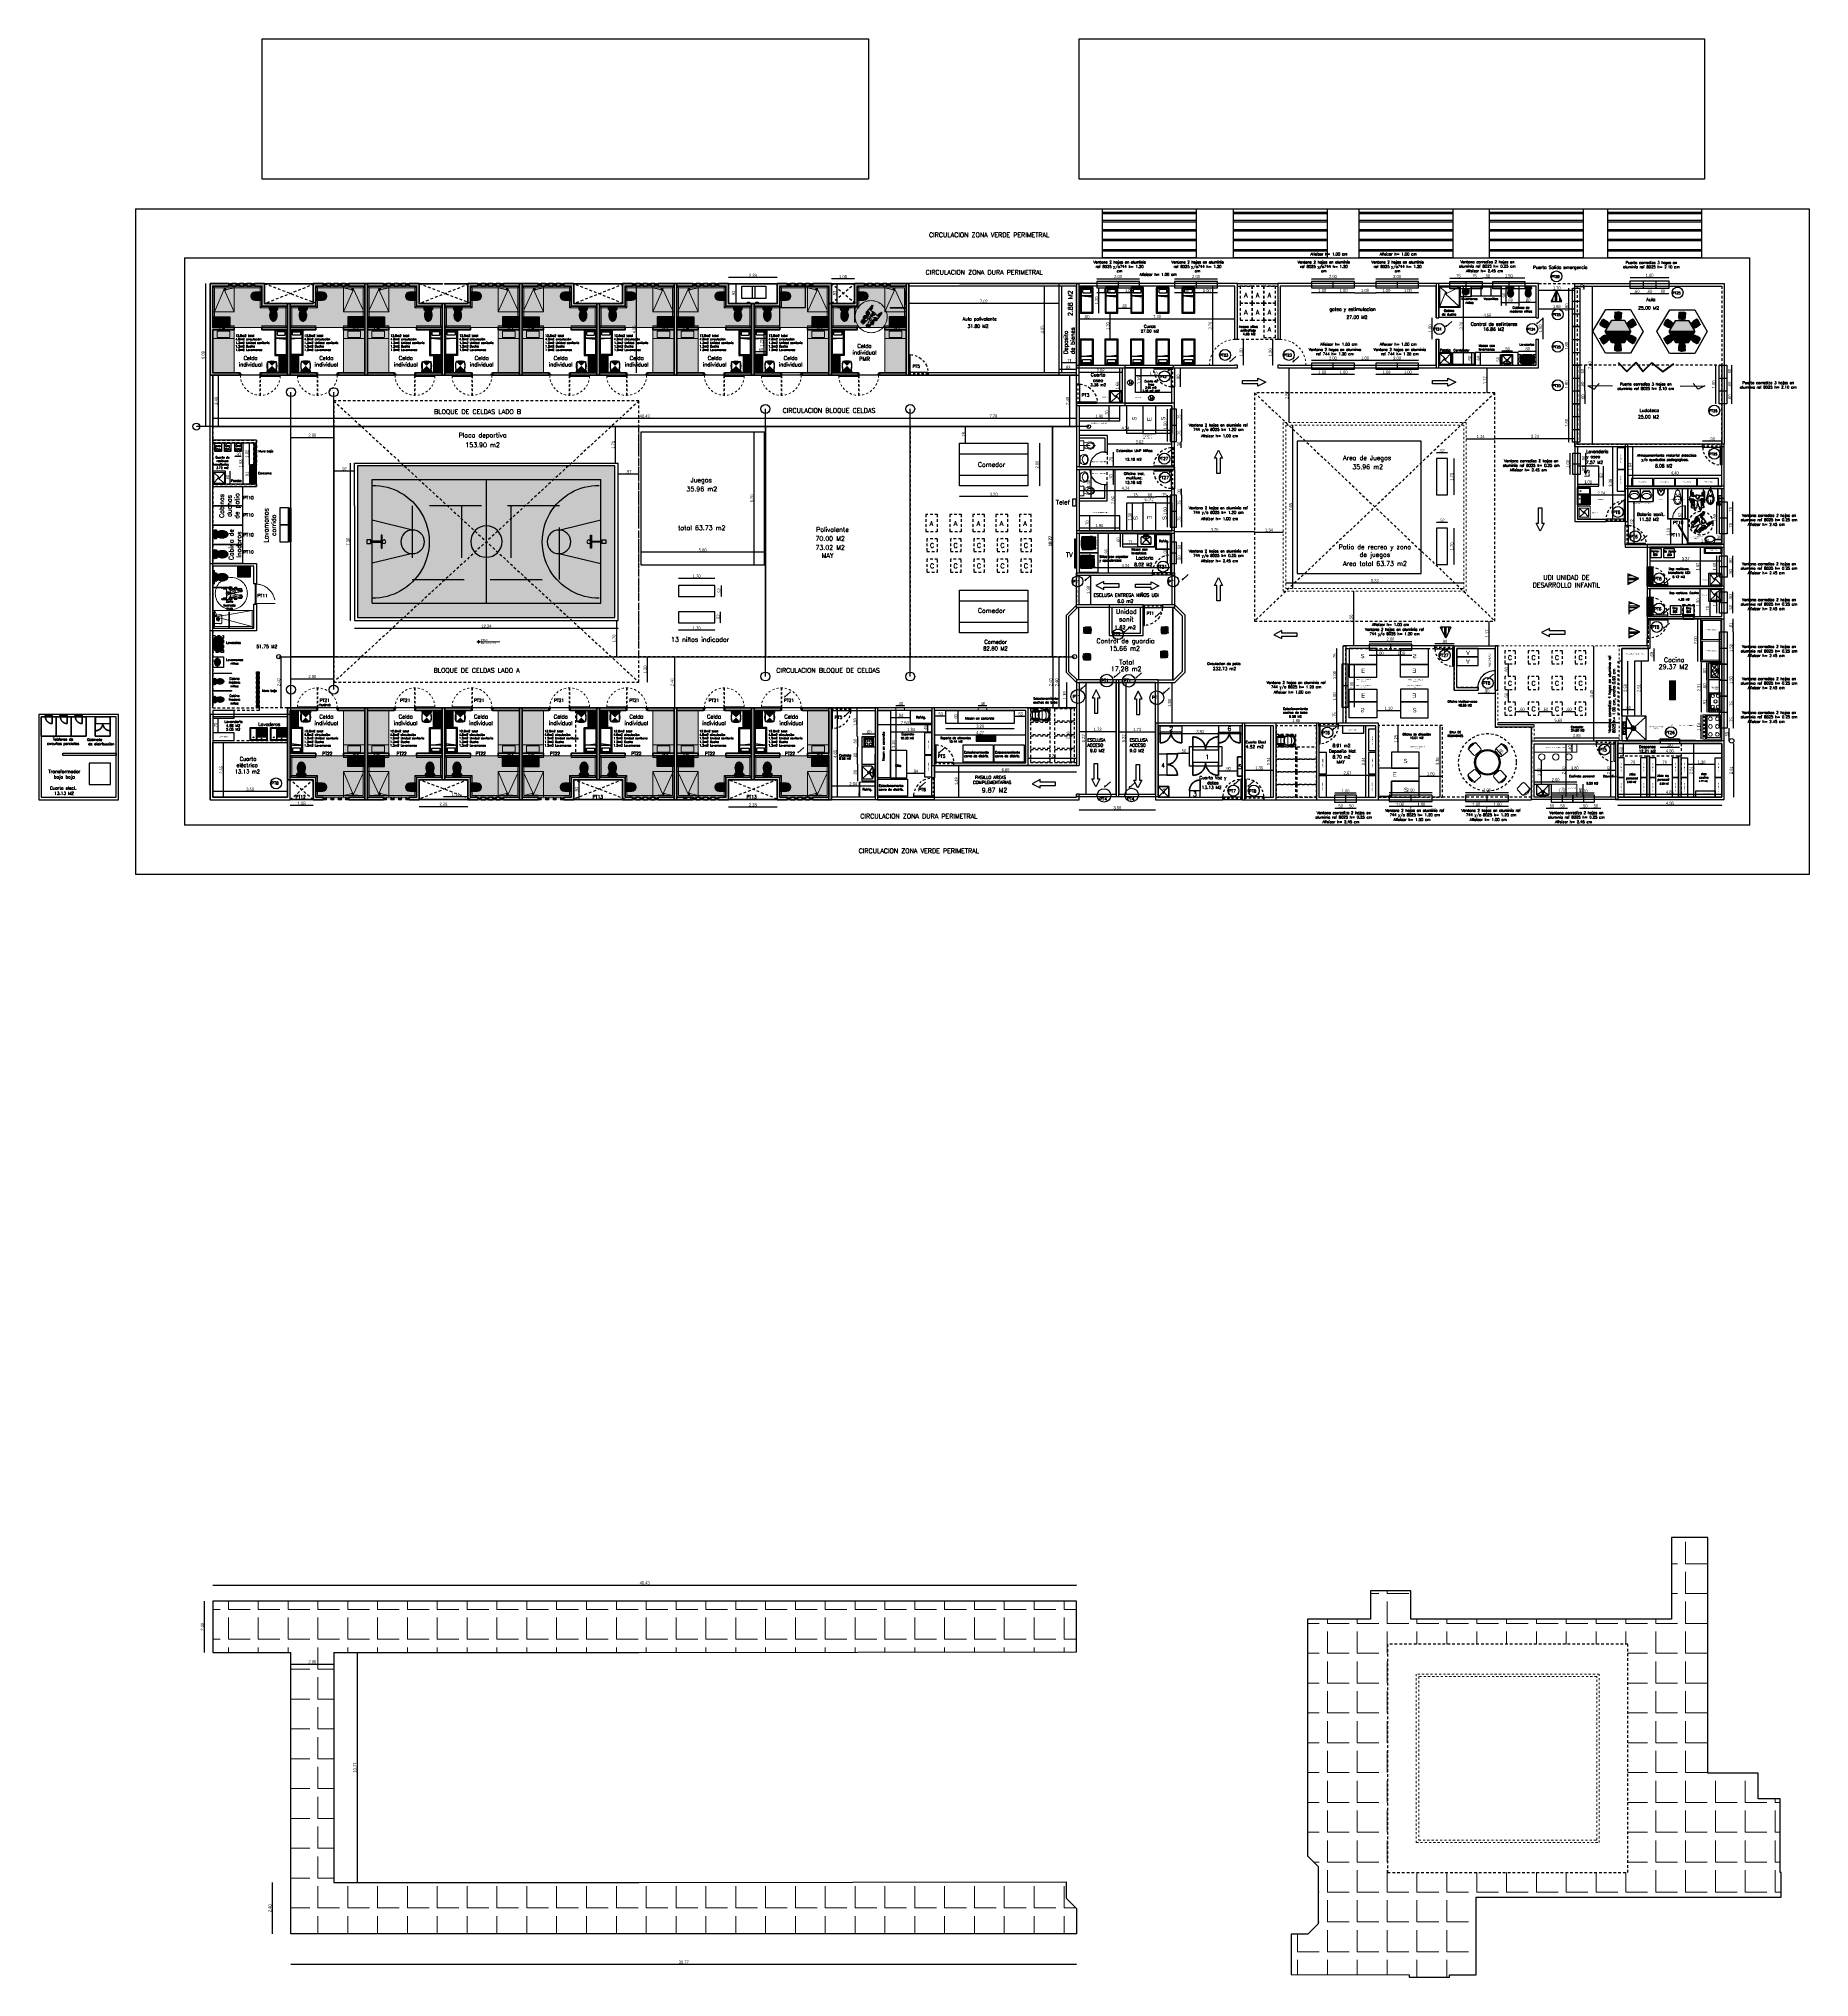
# Model space of a CAD drawing. Header units: metres. Extents: x 167 to 250, y 44 to 219.
# Drawn here: x 167.1 to 250, y 43.6 to 134.3 of the extents above; entities that cross this region are included whole.
import ezdxf

# ---------------------------------------------------------------- set-up
doc = ezdxf.new("R2010")
doc.units = ezdxf.units.M
doc.set_wipeout_variables(frame=1)
for name, pattern in [('$0$$7$HIDDEN', [0.375, 0.25, -0.125]), ('06-PT1-01$0$HIDDEN2', [0.1875, 0.125, -0.0625]), ('CONTINUA', [0]), ('DASHDOT', [1, 0.5, -0.25, 0, -0.25]), ('DOTS', [0.1, 0.05, -0.05]), ('HIDDEN', [9.525, 6.35, -3.175]), ('HIDDEN2', [0.1875, 0.125, -0.0625]), ('TRAZO_Y_PUNTO2', [0.5, 0.25, -0.125, 0, -0.125])]:
    doc.linetypes.add(name, pattern=pattern)
for name, color, linetype in [('00-Proyecciones', 170, 'HIDDEN'), ('A-TEXTO', 130, 'Continuous'), ('A_ACHU5', 255, 'Continuous'), ('A_EJES', 24, 'DASHDOT'), ('A_MOBILIARIO', 8, 'Continuous'), ('A_TEXTO', 130, 'Continuous'), ('H_ACHU2', 252, 'Continuous'), ('H_ACHU3', 253, 'Continuous'), ('H_ACHU4', 254, 'Continuous'), ('H_ACHU5', 255, 'Continuous')]:
    doc.layers.add(name, color=color, linetype=linetype)
for name, color, linetype, lineweight in [('08', 8, 'Continuous', 0), ('2- Bordillos', 2, 'Continuous', 9), ('A-CARP-MET', 166, 'Continuous', 13), ('A-MUEB-FIJO', 44, 'Continuous', 15), ('A-MURO', 7, 'Continuous', 50), ('A-PISO -ACHU', 55, 'Continuous', 0), ('A-PLAN-3', 146, 'Continuous', 15), ('A-PLAN-ACHU1', 105, 'Continuous', 9), ('A-PLAN-ACHU4', 251, 'Continuous', 5), ('A-PLAN-ACHU5', 252, 'Continuous', 5), ('A-PROY', 6, 'HIDDEN', 9), ('A-PUER', 36, 'Continuous', 13), ('A-TEXT-NIVL', 4, 'Continuous', 9), ('A-WIPEOUT', 255, 'Continuous', 0), ('A_13-MUEBLES', 251, 'Continuous', 15), ('A_25-ACHURADO', 253, 'Continuous', 13), ('A_ACHURADO', 253, 'Continuous', 13), ('A_DIVISIONES', 3, 'Continuous', 5), ('A_PROY', 8, 'Continuous', 5), ('accesorios', 133, 'Continuous', 5), ('ach-5', 255, 'Continuous', 9), ('arbole caimede', 7, 'Continuous', 25), ('canchas', 7, 'Continuous', 0), ('cesped hatch', 70, 'Continuous', 0), ('COTAS', 253, 'Continuous', 15), ('COTAS 2', 252, 'CONTINUA', 5), ('G-IMPT', 7, 'Continuous', 5), ('H_ACCESORIOS DESAGUES', 160, 'Continuous', 20), ('I-FURN', 7, 'Continuous', 5), ('LINEA SUAVE', 253, 'Continuous', 5), ('MOBILIARIO', 163, 'Continuous', 0), ('muros', 5, 'Continuous', 25), ('puntea', 253, '06-PT1-01$0$HIDDEN2', 25), ('VEHICLES', 252, 'Continuous', 5)]:
    doc.layers.add(name, color=color, linetype=linetype, lineweight=lineweight)
doc.layers.add('A1-DISEÑO', color=210, linetype='Continuous', transparency=0.2)
doc.styles.add('CORDENADAS', font='romans.shx', dxfattribs={"height": 1})
doc.styles.add('ING_75', font='swisscl.ttf', dxfattribs={"height": 0.15})
doc.styles.add('swis Lt BT', font='swissl.ttf')
doc.dimstyles.new('ESC_1_75_ING', dxfattribs={"dimtxt": 0.15, "dimasz": 0.04, "dimexe": 0, "dimexo": 0, "dimgap": 0.0263, "dimtad": 1, "dimzin": 4, "dimdsep": 46, "dimtxsty": 'ING_75', "dimblk": 'ARCHTICK', "dimcen": 0.06, "dimse1": 1, "dimse2": 1, "dimclrd": 256, "dimclre": 2, "dimclrt": 1, "dimadec": 0, "dimazin": 0, "dimtfac": 1, "dimtix": 1, "dimtmove": 2, "dimatfit": 3, "dimldrblk": 'ARCHTICK', "dimfxl": 0, "dimtvp": 1.75, "dimtolj": 1, "dimtzin": 4, "dimarcsym": 0})
pattern_1 = [(0, (0, -0.231), (0, 6.985), [5.08, -1.905]), (90, (0, -0.231), (-6.985, 4e-16), [5.08, -1.905])]
pattern_2 = [(0, (0, 0), (0, 6.985), [5.08, -1.905]), (90, (0, 0), (-6.985, 4e-16), [5.08, -1.905])]
pattern_3 = [(0, (5e-13, -0.625), (0, 6.985), [5.08, -1.905]), (90, (5e-13, -0.625), (-6.985, 4e-16), [5.08, -1.905])]

# ---------------------------------------------------------------- blocks, each defined once
blk = doc.blocks.new('Camastro sencillo')
at = {"true_color": 0xf2f2f2}
h = blk.add_hatch(color=7, dxfattribs=at)
h.dxf.hatch_style = 1
h.paths.add_polyline_path([(96.354, -6.715), (96.354, -4.715), (95.354, -4.715), (95.354, -6.715)])
at = {"layer": 'A-PLAN-3'}
blk.add_lwpolyline([(96.354, -6.715), (96.354, -4.715), (95.354, -4.715), (95.354, -6.715)], close=True, dxfattribs=at)
blk.add_lwpolyline([(95.354, -5.115), (96.354, -5.115)], dxfattribs=at)
blk.add_lwpolyline([(95.554, -4.795), (95.554, -5.035, 0.414214), (95.584, -5.065), (96.124, -5.065, 0.414214), (96.154, -5.035), (96.154, -4.795, 0.414214), (96.124, -4.765), (95.584, -4.765, 0.414214)], format="xyb", close=True, dxfattribs=at)
blk = doc.blocks.new('lavam_sm-001-p')
blk.add_wipeout([(0, 0.206), (0.317, 0.206), (0.34, 0.205), (0.358, 0.202), (0.382, 0.196), (0.4, 0.189), (0.414, 0.182), (0.426, 0.175), (0.445, 0.162), (0.452, 0.156), (0.459, 0.149), (0.467, 0.141), (0.475, 0.133), (0.482, 0.123), (0.497, 0.101), (0.5, 0.094), (0.505, 0.084), (0.509, 0.074), (0.513, 0.064), (0.515, 0.056), (0.517, 0.049), (0.518, 0.043), (0.52, 0.033), (0.521, 0.026), (0.522, 0.02), (0.523, 0.013), (0.523, 0.006), (0.523, 0), (0.523, -0.014), (0.522, -0.024), (0.52, -0.034), (0.519, -0.038), (0.518, -0.044), (0.517, -0.05), (0.512, -0.067), (0.512, -0.067), (0.509, -0.074), (0.508, -0.078), (0.505, -0.084), (0.503, -0.09), (0.501, -0.093), (0.497, -0.099), (0.495, -0.104), (0.486, -0.118), (0.482, -0.124), (0.48, -0.126), (0.48, -0.126), (0.475, -0.133), (0.472, -0.135), (0.469, -0.139), (0.466, -0.142), (0.463, -0.146), (0.456, -0.152), (0.454, -0.154), (0.448, -0.159), (0.443, -0.163), (0.433, -0.171), (0.426, -0.175), (0.422, -0.177), (0.419, -0.179), (0.412, -0.183), (0.408, -0.185), (0.396, -0.191), (0.396, -0.191), (0.381, -0.196), (0.375, -0.198), (0.365, -0.201), (0.357, -0.203), (0.35, -0.204), (0.335, -0.206), (0.335, -0.206), (0.231, -0.206), (0.207, -0.206), (0.191, -0.206), (0.165, -0.206), (0.139, -0.206), (0, -0.206)])
h = blk.add_hatch(color=255)
h.dxf.hatch_style = 1
h.paths.add_polyline_path([(0, 0.206), (0.013, 0.206), (0.013, -0.206), (0, -0.206)])
h = blk.add_hatch(color=255)
h.dxf.hatch_style = 1
edge = h.paths.add_edge_path()
edge.add_line((0.013, 0.206), (0.013, -0.206))
edge.add_line((0.013, -0.206), (0.317, -0.206))
edge.add_arc((0.317, 0), 0.206, 270, 450)
edge.add_line((0.317, 0.206), (0.013, 0.206))
edge = h.paths.add_edge_path(flags=16)
edge.add_arc((0.317, 0), 0.194, 0, 360)
h = blk.add_hatch(color=253)
h.dxf.hatch_style = 1
edge = h.paths.add_edge_path()
edge.add_arc((0.068, 0), 0.02, 0, 360)
h = blk.add_hatch(color=255)
h.dxf.hatch_style = 1
edge = h.paths.add_edge_path()
edge.add_arc((0.317, 0), 0.194, 0, 360)
edge = h.paths.add_edge_path(flags=16)
edge.add_arc((0.309, 0.013), 0.00516, 0, 360)
edge = h.paths.add_edge_path(flags=16)
edge.add_arc((0.324, 0.013), 0.00516, 0, 360)
edge = h.paths.add_edge_path(flags=17)
edge.add_arc((0.332, 0), 0.00516, 0, 360)
edge = h.paths.add_edge_path(flags=16)
edge.add_arc((0.324, -0.013), 0.00516, 0, 360)
edge = h.paths.add_edge_path(flags=16)
edge.add_arc((0.309, -0.013), 0.00516, 0, 360)
edge = h.paths.add_edge_path(flags=16)
edge.add_arc((0.301, 0), 0.00516, 0, 360)
edge = h.paths.add_edge_path(flags=17)
edge.add_arc((0.317, 0), 0.00516, 0, 360)
blk.add_lwpolyline([(0, 0.206), (0.013, 0.206), (0.013, -0.206), (0, -0.206)], close=True)
at = {"color": 252, "linetype": 'TRAZO_Y_PUNTO2', "ltscale": 0.1}
blk.add_lwpolyline([(0, 0), (0.582, 0.001)], dxfattribs=at)
blk.add_lwpolyline([(0.013, 0.206), (0.013, -0.206), (0.317, -0.206, 1), (0.317, 0.206)], format="xyb", close=True)
for centre, radius in [((0.068, 0), 0.02), ((0.317, 0), 0.194)]:
    blk.add_circle(centre, radius)
at = {"color": 251, "lineweight": 0}
for centre in [(0.301, 0), (0.309, 0.013), (0.317, 0), (0.324, 0.013), (0.332, 0), (0.309, -0.013), (0.324, -0.013)]:
    blk.add_circle(centre, 0.00516, dxfattribs=at)
blk = doc.blocks.new('987dfg')
at = {"linetype": 'Continuous', "lineweight": 0}
blk.add_circle((-0.05, -0.009), 0.00679, dxfattribs=at)
at = {"layer": 'A-CARP-MET', "linetype": 'Continuous', "lineweight": 0}
for p, q in [((-0.048, -0.017), (-0.048, -0.055)), ((-0.048, -0.017), (0.026, -0.017)), ((-0.048, -0.055), (0.026, -0.055)), ((-0.047, -0.019), (-0.047, -0.053)), ((-0.047, -0.019), (0.025, -0.019)), ((-0.047, -0.053), (0.025, -0.053)), ((0.025, -0.019), (0.025, -0.053)), ((0.026, -0.017), (0.026, -0.055)), ((0.155, -0.036), (0.173, -0.036)), ((0.164, -0.027), (0.164, -0.045)), ((0.276, -0.036), (0.293, -0.036)), ((0.284, -0.027), (0.284, -0.045)), ((0.396, -0.036), (0.414, -0.036)), ((0.405, -0.027), (0.405, -0.045)), ((0.517, -0.036), (0.534, -0.036)), ((0.526, -0.027), (0.526, -0.045)), ((0.637, -0.036), (0.655, -0.036)), ((0.646, -0.027), (0.646, -0.045)), ((0.836, -0.017), (0.836, -0.055)), ((0.91, -0.017), (0.836, -0.017)), ((0.91, -0.055), (0.836, -0.055)), ((0.837, -0.019), (0.837, -0.053)), ((0.908, -0.019), (0.837, -0.019)), ((0.908, -0.053), (0.837, -0.053)), ((0.908, -0.019), (0.908, -0.053)), ((0.91, -0.017), (0.91, -0.055))]:
    blk.add_line(p, q, dxfattribs=at)
for points in [[(-0.953, 0.12), (-1, 0.12), (-1, 0), (-0.953, 0)], [(-0.959, 0.114), (-0.994, 0.114), (-0.994, 0.006), (-0.959, 0.006)], [(-0.953, 0.039), (-0.907, 0.039), (-0.907, 0.045), (-0.947, 0.045), (-0.947, 0.085), (-0.953, 0.085)], [(-0.047, 0.12), (0, 0.12), (0, 0), (-0.047, 0)], [(-0.041, 0.114), (-0.006, 0.114), (-0.006, 0.006), (-0.041, 0.006)]]:
    blk.add_lwpolyline(points, close=True, dxfattribs=at)
at = {"layer": 'A-CARP-MET', "linetype": 'Continuous', "lineweight": 0, "flags": 128}
for points in [[(-0.053, -0.002), (-0.053, 0.037), (-0.048, 0.037), (-0.048, -0.002)], [(-0.053, -0.015), (-0.053, -0.055), (-0.048, -0.055), (-0.048, -0.015)], [(-0.048, -0.015), (-0.048, -0.055), (-0.053, -0.055), (-0.053, -0.015)]]:
    blk.add_lwpolyline(points, dxfattribs=at)
at = {"layer": 'A-CARP-MET', "linetype": 'Continuous', "lineweight": 0}
for centre in [(0.164, -0.036), (0.284, -0.036), (0.405, -0.036), (0.526, -0.036), (0.646, -0.036)]:
    blk.add_circle(centre, 0.00883, dxfattribs=at)
at = {"layer": 'A-PROY', "linetype": '$0$$7$HIDDEN', "lineweight": 0, "ltscale": 0.0075}
blk.add_lwpolyline([(-0.011, -0.017), (-0.011, -0.94), (-0.049, -0.94), (-0.048, -0.017)], close=True, dxfattribs=at)
blk.add_arc((-0.021, -0.008), 0.932, 179.49372, 356.81678, dxfattribs=at)
at = {"layer": 'A-PUER', "linetype": 'Continuous', "lineweight": 0}
for p, q in [((0.026, -0.017), (0.836, -0.017)), ((0.026, -0.023), (0.836, -0.023)), ((0.026, -0.049), (0.836, -0.049)), ((0.026, -0.055), (0.836, -0.055))]:
    blk.add_line(p, q, dxfattribs=at)
blk = doc.blocks.new('Ventana')
at = {"layer": 'A-PLAN-ACHU4', "lineweight": 0}
blk.add_lwpolyline([(70.011, 22.304), (70.011, 22.184), (69.861, 22.184), (69.861, 22.304)], close=True, dxfattribs=at)
at = {"layer": 'A-PLAN-ACHU5', "lineweight": 0}
for points in [[(69.861, 22.244), (69.861, 22.304), (69.882, 22.304), (69.882, 22.244)], [(69.861, 22.184), (69.861, 22.244), (69.882, 22.244), (69.882, 22.184)], [(69.863, 22.246), (69.863, 22.303), (69.881, 22.303), (69.881, 22.246)], [(69.863, 22.186), (69.863, 22.243), (69.881, 22.243), (69.881, 22.186)], [(69.908, 22.304), (69.882, 22.304), (69.882, 22.279), (69.885, 22.279), (69.885, 22.301), (69.908, 22.301)], [(69.991, 22.244), (69.991, 22.304), (69.882, 22.304), (69.882, 22.244)], [(69.991, 22.184), (69.991, 22.244), (69.882, 22.244), (69.882, 22.184)], [(69.885, 22.295), (69.904, 22.295), (69.904, 22.292), (69.885, 22.292)], [(69.965, 22.304), (69.991, 22.304), (69.991, 22.279), (69.987, 22.279), (69.987, 22.301), (69.965, 22.301)], [(69.987, 22.295), (69.968, 22.295), (69.968, 22.292), (69.987, 22.292)], [(70.011, 22.244), (70.011, 22.304), (69.991, 22.304), (69.991, 22.244)], [(70.011, 22.184), (70.011, 22.244), (69.991, 22.244), (69.991, 22.184)], [(70.01, 22.246), (70.01, 22.303), (69.992, 22.303), (69.992, 22.246)], [(70.01, 22.186), (70.01, 22.243), (69.992, 22.243), (69.992, 22.186)]]:
    blk.add_lwpolyline(points, close=True, dxfattribs=at)
at = {"layer": 'A-PLAN-ACHU5', "lineweight": 0, "elevation": 0}
blk.add_lwpolyline([(69.885, 22.301), (69.987, 22.301), (69.987, 22.295), (69.885, 22.295)], close=True, dxfattribs=at)
at = {"layer": 'A-PLAN-ACHU5', "lineweight": 0}
blk.add_circle((69.936, 22.214), 0.00952, dxfattribs=at)
blk = doc.blocks.new('sifon')
at = {"lineweight": 0, "transparency": 33554508}
blk.add_hatch(color=252, dxfattribs=at).paths.add_polyline_path([(0, 0, -0.810345), (0, 0.04, -1), (0, -0.04, 0.786303)])
at = {"color": 252, "lineweight": 0}
for radius in [0.0495, 0.0397]:
    blk.add_circle((0, 0), radius, dxfattribs=at)
for centre, radius, start, end in [((0.004, 0.02, 0), 0.0203, 101.96078, 258.03842), ((-0.005, -0.02, 0), 0.0204, 283.64344, 76.35576)]:
    blk.add_arc(centre, radius, start, end, dxfattribs=at)
blk = doc.blocks.new('LAVACOLAS PLANTA')
at = {"layer": 'A_MOBILIARIO', "true_color": 0xffffff}
h = blk.add_hatch(color=7, dxfattribs=at)
h.dxf.hatch_style = 1
h.paths.add_polyline_path([(3251.92, 1626.71), (3251.29, 1626.71, 0.396254), (3251.11, 1626.52), (3251.11, 1626.27, 0.395263), (3251.29, 1626.08), (3251.92, 1626.08, 0.377674), (3252.09, 1626.28), (3252.09, 1626.52, 0.382911)])
h = blk.add_hatch(dxfattribs=at)
h.set_pattern_fill('ANGLE')
h.set_pattern_definition(pattern_2)
h.paths.add_polyline_path([(3252.06, 1626.52, 0.386522), (3251.92, 1626.67), (3251.29, 1626.67, 0.394923), (3251.15, 1626.52), (3251.15, 1626.27, 0.390683), (3251.29, 1626.12), (3251.92, 1626.12, 0.394857), (3252.06, 1626.27)])
h = blk.add_hatch(dxfattribs=at)
h.set_pattern_fill('ANGLE')
h.set_pattern_definition(pattern_2)
h.paths.add_polyline_path([(3252.06, 1626.52, 0.395749), (3251.92, 1626.67), (3251.29, 1626.67, 0.397231), (3251.15, 1626.52), (3251.15, 1626.27, 0.395787), (3251.29, 1626.12), (3251.92, 1626.12, 0.394857), (3252.06, 1626.27)])
h = blk.add_hatch(color=7, dxfattribs=at)
h.dxf.hatch_style = 1
h.paths.add_polyline_path([(3251.49, 1626.76), (3251.48, 1626.76), (3251.48, 1626.72), (3251.49, 1626.72)])
h = blk.add_hatch(dxfattribs=at)
h.set_pattern_fill('ANGLE')
h.set_pattern_definition(pattern_1)
h.paths.add_polyline_path([(3251.49, 1626.72), (3251.48, 1626.72), (3251.48, 1626.68), (3251.49, 1626.68)])
h = blk.add_hatch(dxfattribs=at)
h.set_pattern_fill('ANGLE')
h.set_pattern_definition(pattern_3)
h.paths.add_polyline_path([(3251.49, 1626.72), (3251.48, 1626.72), (3251.48, 1626.68), (3251.49, 1626.68)])
h = blk.add_hatch(color=7, dxfattribs=at)
h.dxf.hatch_style = 1
h.paths.add_polyline_path([(3251.5, 1626.76), (3251.49, 1626.76), (3251.49, 1626.72), (3251.5, 1626.72)])
h = blk.add_hatch(dxfattribs=at)
h.set_pattern_fill('ANGLE')
h.set_pattern_definition(pattern_1)
h.paths.add_polyline_path([(3251.5, 1626.72), (3251.49, 1626.72), (3251.49, 1626.68), (3251.5, 1626.68)])
h = blk.add_hatch(dxfattribs=at)
h.set_pattern_fill('ANGLE')
h.set_pattern_definition(pattern_3)
h.paths.add_polyline_path([(3251.5, 1626.72), (3251.49, 1626.72), (3251.49, 1626.68), (3251.5, 1626.68)])
h = blk.add_hatch(color=7, dxfattribs=at)
h.dxf.hatch_style = 1
h.paths.add_polyline_path([(3251.53, 1626.76), (3251.5, 1626.76), (3251.5, 1626.72), (3251.53, 1626.72)])
h = blk.add_hatch(dxfattribs=at)
h.set_pattern_fill('ANGLE')
h.set_pattern_definition(pattern_1)
h.paths.add_polyline_path([(3251.53, 1626.72), (3251.5, 1626.72), (3251.5, 1626.68), (3251.53, 1626.68)])
h = blk.add_hatch(dxfattribs=at)
h.set_pattern_fill('ANGLE')
h.set_pattern_definition(pattern_3)
h.paths.add_polyline_path([(3251.53, 1626.72), (3251.5, 1626.72), (3251.5, 1626.68), (3251.53, 1626.68)])
h = blk.add_hatch(color=7, dxfattribs=at)
h.dxf.hatch_style = 1
h.paths.add_polyline_path([(3251.53, 1626.72), (3251.5, 1626.72), (3251.5, 1626.56), (3251.53, 1626.56)])
h = blk.add_hatch(dxfattribs=at)
h.set_pattern_fill('ANGLE')
h.set_pattern_definition(pattern_1)
h.paths.add_polyline_path([(3251.53, 1626.68), (3251.5, 1626.68), (3251.5, 1626.52), (3251.53, 1626.52)])
h = blk.add_hatch(dxfattribs=at)
h.set_pattern_fill('ANGLE')
h.set_pattern_definition(pattern_3)
h.paths.add_polyline_path([(3251.53, 1626.68), (3251.5, 1626.68), (3251.5, 1626.52), (3251.53, 1626.52)])
h = blk.add_hatch(color=7, dxfattribs=at)
h.dxf.hatch_style = 1
h.paths.add_polyline_path([(3251.65, 1626.76), (3251.64, 1626.76), (3251.64, 1626.72), (3251.65, 1626.72)])
h = blk.add_hatch(dxfattribs=at)
h.set_pattern_fill('ANGLE')
h.set_pattern_definition(pattern_1)
h.paths.add_polyline_path([(3251.65, 1626.72), (3251.64, 1626.72), (3251.64, 1626.68), (3251.65, 1626.68)])
h = blk.add_hatch(dxfattribs=at)
h.set_pattern_fill('ANGLE')
h.set_pattern_definition(pattern_3)
h.paths.add_polyline_path([(3251.65, 1626.72), (3251.64, 1626.72), (3251.64, 1626.68), (3251.65, 1626.68)])
h = blk.add_hatch(color=7, dxfattribs=at)
h.dxf.hatch_style = 1
h.paths.add_polyline_path([(3251.69, 1626.65), (3251.66, 1626.65), (3251.64, 1626.58), (3251.7, 1626.58)])
h = blk.add_hatch(dxfattribs=at)
h.set_pattern_fill('ANGLE')
h.set_pattern_definition(pattern_1)
h.paths.add_polyline_path([(3251.69, 1626.61), (3251.66, 1626.61), (3251.64, 1626.54), (3251.7, 1626.54)])
h = blk.add_hatch(dxfattribs=at)
h.set_pattern_fill('ANGLE')
h.set_pattern_definition(pattern_3)
h.paths.add_polyline_path([(3251.69, 1626.61), (3251.66, 1626.61), (3251.64, 1626.54), (3251.7, 1626.54)])
h = blk.add_hatch(color=7, dxfattribs=at)
h.dxf.hatch_style = 1
h.paths.add_polyline_path([(3251.7, 1626.58), (3251.64, 1626.58), (3251.64, 1626.56), (3251.7, 1626.56)])
h = blk.add_hatch(dxfattribs=at)
h.set_pattern_fill('ANGLE')
h.set_pattern_definition(pattern_1)
h.paths.add_polyline_path([(3251.7, 1626.54), (3251.64, 1626.54), (3251.64, 1626.52), (3251.7, 1626.52)])
h = blk.add_hatch(dxfattribs=at)
h.set_pattern_fill('ANGLE')
h.set_pattern_definition(pattern_3)
h.paths.add_polyline_path([(3251.7, 1626.54), (3251.64, 1626.54), (3251.64, 1626.52), (3251.7, 1626.52)])
h = blk.add_hatch(color=7, dxfattribs=at)
h.dxf.hatch_style = 1
h.paths.add_polyline_path([(3251.66, 1626.76), (3251.65, 1626.76), (3251.65, 1626.72), (3251.66, 1626.72)])
h = blk.add_hatch(dxfattribs=at)
h.set_pattern_fill('ANGLE')
h.set_pattern_definition(pattern_1)
h.paths.add_polyline_path([(3251.66, 1626.72), (3251.65, 1626.72), (3251.65, 1626.68), (3251.66, 1626.68)])
h = blk.add_hatch(dxfattribs=at)
h.set_pattern_fill('ANGLE')
h.set_pattern_definition(pattern_3)
h.paths.add_polyline_path([(3251.66, 1626.72), (3251.65, 1626.72), (3251.65, 1626.68), (3251.66, 1626.68)])
h = blk.add_hatch(color=7, dxfattribs=at)
h.dxf.hatch_style = 1
h.paths.add_polyline_path([(3251.69, 1626.76), (3251.66, 1626.76), (3251.66, 1626.72), (3251.69, 1626.72)])
h = blk.add_hatch(dxfattribs=at)
h.set_pattern_fill('ANGLE')
h.set_pattern_definition(pattern_1)
h.paths.add_polyline_path([(3251.69, 1626.72), (3251.66, 1626.72), (3251.66, 1626.68), (3251.69, 1626.68)])
h = blk.add_hatch(dxfattribs=at)
h.set_pattern_fill('ANGLE')
h.set_pattern_definition(pattern_3)
h.paths.add_polyline_path([(3251.69, 1626.72), (3251.66, 1626.72), (3251.66, 1626.68), (3251.69, 1626.68)])
h = blk.add_hatch(color=7, dxfattribs=at)
h.dxf.hatch_style = 1
h.paths.add_polyline_path([(3251.69, 1626.72), (3251.66, 1626.72), (3251.66, 1626.65), (3251.69, 1626.65)])
h = blk.add_hatch(dxfattribs=at)
h.set_pattern_fill('ANGLE')
h.set_pattern_definition(pattern_1)
h.paths.add_polyline_path([(3251.69, 1626.68), (3251.66, 1626.68), (3251.66, 1626.61), (3251.69, 1626.61)])
h = blk.add_hatch(dxfattribs=at)
h.set_pattern_fill('ANGLE')
h.set_pattern_definition(pattern_3)
h.paths.add_polyline_path([(3251.69, 1626.68), (3251.66, 1626.68), (3251.66, 1626.61), (3251.69, 1626.61)])
h = blk.add_hatch(color=7, dxfattribs=at)
h.dxf.hatch_style = 1
h.paths.add_polyline_path([(3251.82, 1626.75), (3251.69, 1626.75), (3251.69, 1626.74), (3251.82, 1626.74)])
h = blk.add_hatch(dxfattribs=at)
h.set_pattern_fill('ANGLE')
h.set_pattern_definition(pattern_1)
h.paths.add_polyline_path([(3251.82, 1626.7), (3251.69, 1626.7), (3251.69, 1626.7), (3251.82, 1626.7)])
h = blk.add_hatch(dxfattribs=at)
h.set_pattern_fill('ANGLE')
h.set_pattern_definition(pattern_3)
h.paths.add_polyline_path([(3251.82, 1626.7), (3251.69, 1626.7), (3251.69, 1626.7), (3251.82, 1626.7)])
at = {"layer": 'A_MOBILIARIO'}
for points in [[(3251.11, 1626.27), (3251.11, 1626.52)], [(3251.32, 1626.54), (3251.2, 1626.55)], [(3251.31, 1626.53), (3251.2, 1626.54)], [(3251.2, 1626.27), (3251.2, 1626.52)], [(3251.31, 1626.52), (3251.2, 1626.52)], [(3251.32, 1626.54), (3251.21, 1626.57)], [(3251.32, 1626.55), (3251.23, 1626.59)], [(3251.33, 1626.55), (3251.25, 1626.61)], [(3251.33, 1626.56), (3251.27, 1626.62)], [(3251.29, 1626.71), (3251.5, 1626.71)], [(3251.29, 1626.62), (3251.5, 1626.62)], [(3251.34, 1626.56), (3251.3, 1626.62)], [(3251.31, 1626.27), (3251.31, 1626.52)], [(3251.35, 1626.57), (3251.32, 1626.62)], [(3251.36, 1626.57), (3251.34, 1626.62)], [(3251.36, 1626.57), (3251.36, 1626.62)], [(3251.36, 1626.57), (3251.5, 1626.57)], [(3251.53, 1626.71), (3251.66, 1626.71)], [(3251.53, 1626.62), (3251.65, 1626.62)], [(3251.53, 1626.57), (3251.64, 1626.57)], [(3251.64, 1626.58), (3251.66, 1626.65)], [(3251.69, 1626.65), (3251.69, 1626.76), (3251.66, 1626.76), (3251.66, 1626.65)], [(3251.66, 1626.65), (3251.69, 1626.65)], [(3251.66, 1626.58), (3251.69, 1626.58)], [(3251.69, 1626.71), (3251.92, 1626.71)], [(3251.7, 1626.58), (3251.69, 1626.65)], [(3251.69, 1626.62), (3251.92, 1626.62)], [(3251.7, 1626.57), (3251.92, 1626.57)], [(3251.92, 1626.57), (3251.93, 1626.62)], [(3251.92, 1626.57), (3251.92, 1626.62)], [(3251.93, 1626.57), (3251.95, 1626.61)], [(3251.94, 1626.56), (3251.97, 1626.6)], [(3251.95, 1626.56), (3251.98, 1626.59)], [(3251.95, 1626.55), (3251.99, 1626.58)], [(3251.96, 1626.55), (3252, 1626.57)], [(3251.96, 1626.54), (3252.01, 1626.56)], [(3251.96, 1626.54), (3252.01, 1626.54)], [(3251.96, 1626.52), (3251.96, 1626.27)], [(3251.97, 1626.53), (3252.01, 1626.53)], [(3251.97, 1626.52), (3252.01, 1626.52)], [(3252.01, 1626.52), (3252.01, 1626.27)], [(3252.09, 1626.52), (3252.09, 1626.27)], [(3251.31, 1626.27), (3251.2, 1626.27)], [(3251.31, 1626.26), (3251.2, 1626.25)], [(3251.32, 1626.26), (3251.2, 1626.24)], [(3251.32, 1626.25), (3251.21, 1626.22)], [(3251.32, 1626.24), (3251.23, 1626.2)], [(3251.33, 1626.24), (3251.25, 1626.18)], [(3251.33, 1626.23), (3251.27, 1626.17)], [(3251.92, 1626.17), (3251.29, 1626.17)], [(3251.92, 1626.08), (3251.29, 1626.08)], [(3251.34, 1626.23), (3251.3, 1626.17)], [(3251.35, 1626.22), (3251.32, 1626.17)], [(3251.36, 1626.22), (3251.34, 1626.17)], [(3251.92, 1626.22), (3251.36, 1626.22)], [(3251.36, 1626.17), (3251.36, 1626.22)], [(3251.92, 1626.22), (3251.93, 1626.17)], [(3251.92, 1626.17), (3251.92, 1626.22)], [(3251.93, 1626.22), (3251.95, 1626.18)], [(3251.94, 1626.23), (3251.97, 1626.19)], [(3251.95, 1626.24), (3251.99, 1626.21)], [(3251.95, 1626.23), (3251.98, 1626.2)], [(3251.96, 1626.26), (3252.01, 1626.25)], [(3251.96, 1626.25), (3252.01, 1626.24)], [(3251.96, 1626.24), (3252, 1626.22)], [(3251.97, 1626.27), (3252.01, 1626.27)], [(3251.97, 1626.26), (3252.01, 1626.26)]]:
    blk.add_lwpolyline(points, dxfattribs=at)
for points in [[(3251.53, 1626.76), (3251.53, 1626.72), (3251.48, 1626.72), (3251.48, 1626.76)], [(3251.48, 1626.76), (3251.48, 1626.72), (3251.49, 1626.72), (3251.49, 1626.76)], [(3251.53, 1626.56), (3251.53, 1626.76), (3251.5, 1626.76), (3251.5, 1626.56)], [(3251.64, 1626.76), (3251.64, 1626.72), (3251.65, 1626.72), (3251.65, 1626.76)], [(3251.69, 1626.76), (3251.69, 1626.72), (3251.64, 1626.72), (3251.64, 1626.76)], [(3251.64, 1626.58), (3251.7, 1626.58), (3251.7, 1626.56), (3251.64, 1626.56)], [(3251.82, 1626.74), (3251.69, 1626.74), (3251.69, 1626.75), (3251.82, 1626.75)]]:
    blk.add_lwpolyline(points, close=True, dxfattribs=at)
blk.add_circle((3251.93, 1626.4), 0.0199, dxfattribs=at)
for centre, radius, start, end in [((3251.3, 1626.52), 0.188, 94.3534, 180.8181), ((3251.3, 1626.52), 0.101, 94.641, 181.0131), ((3251.36, 1626.52), 0.0511, 94.641, 181.0131), ((3251.9, 1626.52), 0.192, 0.4751, 83.8077), ((3251.91, 1626.52), 0.101, 358.9869, 85.359), ((3251.91, 1626.52), 0.0511, 358.9869, 85.359), ((3251.3, 1626.27), 0.188, 178.9869, 265.359), ((3251.3, 1626.27), 0.101, 178.9869, 265.359), ((3251.36, 1626.27), 0.0511, 178.9869, 265.359), ((3251.91, 1626.27), 0.101, 274.641, 1.0131), ((3251.91, 1626.27), 0.0511, 274.641, 1.0131), ((3251.9, 1626.28), 0.193, 277.239, 359.6001)]:
    blk.add_arc(centre, radius, start, end, dxfattribs=at)
blk = doc.blocks.new('CUNA PLANTA')
at = {"layer": 'A_MOBILIARIO'}
for points in [[(3254.053, 1626.766), (3254.053, 1626.202)], [(3255.237, 1626.784), (3254.068, 1626.784)], [(3254.87, 1626.229), (3254.87, 1626.739), (3254.814, 1626.229)], [(3255.015, 1626.655), (3255.015, 1626.313)], [(3255.153, 1626.673), (3255.03, 1626.673)], [(3255.168, 1626.313), (3255.168, 1626.655)], [(3255.253, 1626.202), (3255.253, 1626.766)], [(3254.068, 1626.184), (3255.237, 1626.184)], [(3255.03, 1626.295), (3255.153, 1626.295)]]:
    blk.add_lwpolyline(points, dxfattribs=at)
for points in [[(3255.213, 1626.224), (3255.213, 1626.744), (3254.093, 1626.744), (3254.093, 1626.224)], [(3255.208, 1626.229), (3255.208, 1626.739), (3254.098, 1626.739), (3254.098, 1626.229)]]:
    blk.add_lwpolyline(points, close=True, dxfattribs=at)
for centre, start, end in [((3254.071, 1626.766), 100.09452, 180.57926), ((3255.033, 1626.655), 100.09452, 180.57926), ((3255.15, 1626.655), 359.42074, 79.90548), ((3255.234, 1626.766), 359.42074, 79.90548), ((3254.071, 1626.202), 179.42074, 259.90548), ((3255.033, 1626.313), 179.42074, 259.90548), ((3255.15, 1626.313), 280.09452, 0.57926), ((3255.234, 1626.202), 280.09452, 0.57926)]:
    blk.add_arc(centre, 0.0185, start, end, dxfattribs=at)
blk = doc.blocks.new('SILLASASASA')
at = {"layer": 'A_MOBILIARIO', "true_color": 0xffffff}
h = blk.add_hatch(color=7, dxfattribs=at)
h.dxf.hatch_style = 1
edge = h.paths.add_edge_path()
edge.add_arc((3028.326, 1145.721), 0.703, 73.7398, 106.2602, ccw=False)
edge.add_line((3028.523, 1146.396), (3028.571, 1146.424))
edge.add_line((3028.571, 1146.424), (3028.599, 1146.424))
edge.add_arc((3027.933, 1146.199), 0.703, -18.66292, 18.66292, ccw=False)
edge.add_line((3028.599, 1145.974), (3028.571, 1145.974))
edge.add_line((3028.571, 1145.974), (3028.523, 1146.002))
edge.add_arc((3028.326, 1146.677), 0.703, 253.7398, 286.2602, ccw=False)
edge.add_arc((3028.804, 1146.199), 0.703, 163.7398, 196.2602, ccw=False)
at = {"color": 251}
for points in [[(3028.139, 1146.011, 0.138299), (3028.514, 1146.011, 0.138299), (3028.514, 1146.387, 0.138299), (3028.139, 1146.387, 0.138299)], [(3028.568, 1146.415, -0.159203), (3028.568, 1145.982), (3028.53, 1146.004, 0.139716), (3028.53, 1146.393)]]:
    blk.add_lwpolyline(points, format="xyb", close=True, dxfattribs=at)
for centre, start, end in [((3027.848, 1146.199), 343.7398, 16.2602), ((3027.904, 1146.199), 341.33708, 18.66292)]:
    blk.add_arc(centre, 0.703, start, end, dxfattribs=at)
at = {"layer": 'A_MOBILIARIO'}
blk.add_lwpolyline([(3028.129, 1146.396, -0.142857), (3028.523, 1146.396), (3028.571, 1146.424), (3028.599, 1146.424, -0.16432), (3028.599, 1145.974), (3028.571, 1145.974), (3028.523, 1146.002, -0.142857), (3028.129, 1146.002, -0.142857)], format="xyb", close=True, dxfattribs=at)
blk = doc.blocks.new('Lavamanos')
at = {"layer": 'A_25-ACHURADO', "lineweight": 0, "true_color": 0xfffffe}
h = blk.add_hatch(color=7, dxfattribs=at)
edge = h.paths.add_edge_path()
edge.add_arc((-0.01, -0.26), 0.258, 109.6071, 130.6955)
edge.add_arc((-0.03, -0.24), 0.227, 130.6955, 154.2825)
edge.add_arc((-0.07, -0.22), 0.191, 154.2825, 180)
edge.add_arc((-0.07, -0.22), 0.191, 180, 205.7175)
edge.add_arc((-0.03, -0.21), 0.227, 205.7175, 229.3045)
edge.add_arc((-0.01, -0.18), 0.258, 229.3045, 250.3929)
edge.add_arc((0, -0.14), 0.299, 250.3929, 270)
edge.add_arc((0, -0.14), 0.299, 270, 289.6071)
edge.add_arc((0.01, -0.18), 0.258, 289.6071, 310.6955)
edge.add_arc((0.03, -0.21), 0.227, 310.6955, 334.2825)
edge.add_arc((0.07, -0.22), 0.191, 334.2825, 360)
edge.add_arc((0.07, -0.22), 0.191, 0, 25.7175)
edge.add_arc((0.03, -0.24), 0.227, 25.7175, 49.3045)
edge.add_arc((0.01, -0.26), 0.258, 49.3045, 70.3929)
edge.add_arc((0, -0.3), 0.299, 70.3929, 90)
edge.add_arc((0, -0.3), 0.299, 90, 109.6071)
blk.add_lwpolyline([(-0.1, -0.02, 0.092276), (-0.18, -0.06, 0.103282), (-0.24, -0.14, 0.112687), (-0.26, -0.22, 0.112687), (-0.24, -0.3, 0.103282), (-0.18, -0.38, 0.092276), (-0.1, -0.43, 0.085761), (0, -0.44, 0.085761), (0.1, -0.43, 0.092276), (0.18, -0.38, 0.103282), (0.24, -0.3, 0.112687), (0.26, -0.22, 0.112687), (0.24, -0.14, 0.103282), (0.18, -0.06, 0.092276), (0.1, -0.02, 0.085761), (0, 0, 0.085761)], format="xyb", close=True)
for points in [[(-0.02, -0.11), (-0.17, -0.11, 0.079381), (-0.2, -0.16, 0.112687), (-0.22, -0.22, 0.112687), (-0.2, -0.29, 0.103282), (-0.16, -0.35, 0.092276), (-0.09, -0.39, 0.085761), (0, -0.4, 0.085761), (0.09, -0.39, 0.092276), (0.16, -0.35, 0.103282), (0.2, -0.29, 0.112687), (0.22, -0.22, 0.112687), (0.2, -0.16, 0.079381), (0.17, -0.11), (0.02, -0.11)], [(-0.03, -0.06), (-0.02, -0.21, 1), (0.02, -0.21), (0.03, -0.06)]]:
    blk.add_lwpolyline(points, format="xyb")
blk.add_circle((0, -0.27), 0.0154)
blk.add_arc((0, -0.06), 0.0257, 356.0501, 183.9499)
blk = doc.blocks.new('*U592')
at = {"layer": 'A_MOBILIARIO', "xscale": -1, "rotation": 27.71821787196932}
blk.add_blockref('Lavamanos', (-0.1, 0.2), dxfattribs=at)
blk = doc.blocks.new('Baño Niño')
at = {"layer": 'A_ACHURADO', "true_color": 0xffffff}
h = blk.add_hatch(color=7, dxfattribs=at)
h.dxf.hatch_style = 1
h.paths.add_polyline_path([(0.083, -0.005), (-0.083, -0.005, 1), (-0.083, -0.15), (0.083, -0.15, 1)])
h.paths.add_polyline_path([(0.095, -0.15), (-0.095, -0.15), (-0.126, -0.27, 0.041632), (-0.13, -0.3, 0.015351), (-0.131, -0.311, 0.012293), (-0.13, -0.325, 0.03871), (-0.122, -0.377, 0.032417), (-0.111, -0.412, 0.004366), (-0.11, -0.415, 0.05095), (-0.09, -0.452, 0.033971), (-0.073, -0.473, 0.012034), (-0.068, -0.478, 0.07869), (-0.042, -0.496, 0.061763), (-0.015, -0.504, 0.039178), (0, -0.505, 0.039109), (0.015, -0.504, 0.089224), (0.051, -0.491, 0.068002), (0.072, -0.474, 0.003797), (0.074, -0.472, 0.030058), (0.095, -0.445, 0.050849), (0.112, -0.41, 0.027883), (0.125, -0.362, 0.043283), (0.13, -0.314, 0.046588), (0.126, -0.27)])
for points in [[(0.083, -0.15, 1), (0.083, -0.005), (-0.083, -0.005, 1), (-0.083, -0.15)], [(-0.091, -0.15), (-0.095, -0.15), (-0.126, -0.27, 0.075478), (-0.13, -0.325, 0.03871), (-0.122, -0.377, 0.043116), (-0.11, -0.415, 0.05095), (-0.09, -0.452, 0.051053), (-0.068, -0.478, 0.086604), (-0.042, -0.496, 0.061763), (-0.015, -0.504, 0.08632), (0.015, -0.504, 0.089224), (0.051, -0.491, 0.08292), (0.074, -0.472, 0.030058), (0.095, -0.445, 0.064909), (0.112, -0.41, 0.02795), (0.125, -0.362, 0.059134), (0.13, -0.314, 0.046588), (0.126, -0.27), (0.095, -0.15), (0.091, -0.15)]]:
    blk.add_lwpolyline(points, format="xyb")
at = {"layer": '08'}
for p, q in [((-0.095, -0.15), (-0.126, -0.27)), ((-0.12, -0.276), (-0.091, -0.15)), ((-0.114, -0.277), (-0.093, -0.188)), ((-0.095, -0.15), (0.095, -0.15)), ((0.086, -0.15), (-0.086, -0.15)), ((-0.063, -0.163), (0.063, -0.163)), ((0.12, -0.276), (0.091, -0.15)), ((0.114, -0.277), (0.093, -0.188))]:
    blk.add_line(p, q, dxfattribs=at)
blk.add_lwpolyline([(-0.012, -0.086, -1), (-0.01, -0.084, 0.532505), (0.01, -0.084, -1), (0.012, -0.086, -0.532505)], format="xyb", close=True, dxfattribs=at)
for centre, radius in [((-0.045, -0.175), 0.00691), ((0, -0.078), 0.03), ((0, -0.078), 0.025), ((-0.01, -0.071), 0.00261), ((0.01, -0.071), 0.00261), ((0.045, -0.175), 0.00691)]:
    blk.add_circle(centre, radius, dxfattribs=at)
for centre, radius, start, end in [((0.05, -0.311), 0.181, 166.7026, 180), ((0.153, -0.309), 0.283, 180.40002, 201.25676), ((0.05, -0.311), 0.174, 168.29554, 180), ((0.153, -0.309), 0.276, 180.41068, 201.25676), ((0.067, -0.343), 0.191, 201.25676, 223.28454), ((0.067, -0.343), 0.184, 201.25676, 223.28454), ((-0.001, -0.325), 0.0938, 169.74826, 190.04581), ((-0.063, -0.194), 0.0306, 90, 168.29554), ((0.015, -0.324), 0.109, 131.55563, 171.59835), ((0.129, -0.314), 0.224, 187.02652, 201.96806), ((-0.001, -0.325), 0.0862, 169.66664, 190.17775), ((0.015, -0.324), 0.101, 131.53547, 171.66825), ((0.129, -0.314), 0.217, 186.97265, 201.98894), ((0.06, -0.345), 0.148, 200.78805, 223.46959), ((0.06, -0.345), 0.141, 200.75624, 223.61759), ((0, -0.406), 0.0993, 223.28454, 270), ((0, -0.406), 0.0919, 223.28454, 270), ((-0.001, -0.305), 0.0849, 90.22001, 132.08813), ((-0.001, -0.305), 0.0773, 90.22001, 132.11427), ((-0.01, -0.417), 0.0481, 218.16781, 253.43432), ((-0.01, -0.417), 0.0405, 217.68259, 254.1454), ((0, -0.411), 0.0572, 245.849, 268.97195), ((0, -0.411), 0.0496, 245.26019, 268.97195), ((-0.001, -0.305), 0.0849, 47.91187, 89.77999), ((-0.001, -0.305), 0.0773, 47.88573, 89.77999), ((-0.002, -0.411), 0.0496, 271.02805, 294.73981), ((-0.002, -0.411), 0.0572, 271.02805, 294.151), ((0, -0.406), 0.0919, 270, 316.71546), ((0, -0.406), 0.0993, 270, 316.71546), ((0.008, -0.417), 0.0405, 285.8546, 322.31741), ((0.008, -0.417), 0.0481, 286.56568, 321.83219), ((-0.062, -0.345), 0.141, 316.38241, 339.24376), ((-0.062, -0.345), 0.148, 316.53041, 339.21195), ((-0.017, -0.324), 0.101, 8.33175, 48.46453), ((-0.017, -0.324), 0.109, 8.40165, 48.44437), ((0.063, -0.194), 0.0306, 11.70446, 90), ((-0.067, -0.343), 0.184, 316.71546, 338.74324), ((-0.131, -0.314), 0.217, 338.01106, 353.02735), ((-0.067, -0.343), 0.191, 316.71546, 338.74324), ((-0.131, -0.314), 0.224, 338.03194, 352.97348), ((-0.001, -0.325), 0.0862, 349.82225, 10.33336), ((-0.001, -0.325), 0.0938, 349.95419, 10.25174), ((-0.153, -0.309), 0.276, 338.74324, 359.58932), ((-0.153, -0.309), 0.283, 338.74324, 359.59998), ((-0.05, -0.311), 0.174, 0, 11.70446), ((-0.05, -0.311), 0.181, 0, 13.2974)]:
    blk.add_arc(centre, radius, start, end, dxfattribs=at)
blk = doc.blocks.new('_ArchTick')
at = {"color": 0, "linetype": 'ByBlock', "const_width": 0.15}
blk.add_lwpolyline([(-0.5, -0.5), (0.5, 0.5)], dxfattribs=at)
blk = doc.blocks.new('*D597')
at = {"layer": 'Defpoints', "color": 0, "transparency": 16777216}
for p in [(213.347, 101.762), (209.076, 100.702), (213.347, 101.391)]:
    blk.add_point(p, dxfattribs=at)
at = {"layer": 'muros', "lineweight": -2, "transparency": 16777216}
blk.add_line((209.076, 101.762), (213.347, 101.762), dxfattribs=at)
at = {"layer": 'muros', "lineweight": -2, "transparency": 16777216, "xscale": 0.04, "yscale": 0.04, "zscale": 0.04, "rotation": 180}
blk.add_blockref('_ArchTick', (209.076, 101.762), dxfattribs=at)
at = {"layer": 'muros', "lineweight": -2, "transparency": 16777216, "xscale": 0.04, "yscale": 0.04, "zscale": 0.04}
blk.add_blockref('_ArchTick', (213.347, 101.762), dxfattribs=at)
at = {"layer": 'muros', "color": 1, "transparency": 16777216, "insert": (211.212, 101.864), "char_height": 0.15, "attachment_point": 5, "style": 'ING_75'}
blk.add_mtext('\\A1;4.27', dxfattribs=at)
blk = doc.blocks.new('*D598')
at = {"layer": 'Defpoints', "color": 0, "transparency": 16777216}
for p in [(217.225, 111.195), (217.436, 111.195), (217.436, 109.347)]:
    blk.add_point(p, dxfattribs=at)
at = {"layer": 'muros', "lineweight": -2, "transparency": 16777216}
blk.add_line((217.225, 109.347), (217.225, 111.195), dxfattribs=at)
at = {"layer": 'muros', "lineweight": -2, "transparency": 16777216, "xscale": 0.04, "yscale": 0.04, "zscale": 0.04}
for p, rotation in [((217.225, 111.195), 90), ((217.225, 109.347), 270)]:
    blk.add_blockref('_ArchTick', p, dxfattribs=dict(at, rotation=rotation))
at = {"layer": 'muros', "color": 1, "transparency": 16777216, "insert": (217.122, 110.271), "char_height": 0.15, "attachment_point": 5, "rotation": 90, "style": 'ING_75'}
blk.add_mtext('\\A1;1.85', dxfattribs=at)
blk = doc.blocks.new('SILLA CL1 PREESC')
at = {"layer": 'A_MOBILIARIO', "true_color": 0xffffff}
h = blk.add_hatch(color=7, dxfattribs=at)
h.dxf.hatch_style = 1
h.paths.add_polyline_path([(-0.028, 0.135), (-0.087, 0.135, -0.022151), (-0.077, 0.116), (-0.026, 0.112, -0.372229), (-0.034, 0.121, -1), (-0.016, 0.121, -0.414908), (-0.025, 0.112), (-0.016, 0.112, -0.351898), (-0.007, 0.103, -0.079255), (-0.01, -0.103, -0.345378), (-0.019, -0.111), (-0.027, -0.112, -0.414634), (-0.017, -0.121, -1), (-0.037, -0.121, -0.375519), (-0.029, -0.112), (-0.081, -0.115, -0.02495), (-0.094, -0.136), (-0.031, -0.136, -1), (-0.031, -0.154), (-0.219, -0.152), (-0.223, -0.152, -0.104803), (-0.262, -0.149, -0.069166), (-0.292, -0.135), (-0.337, -0.134, -1.057123), (-0.337, -0.116), (-0.311, -0.116, -0.216521), (-0.345, -0.041), (-0.342, 0.058, -0.114807), (-0.323, 0.104), (-0.309, 0.118), (-0.334, 0.119, -1.057123), (-0.334, 0.137), (-0.291, 0.137, -0.2108), (-0.25, 0.155, -0.058875), (-0.221, 0.155), (-0.207, 0.154), (-0.028, 0.154, -1)])
at = {"layer": 'A_MOBILIARIO'}
for points in [[(-0.094, -0.136, 0.3048), (-0.087, 0.135, 0.150668), (-0.11, 0.144), (-0.221, 0.155, 0.059649), (-0.25, 0.155, 0.209847), (-0.291, 0.137), (-0.323, 0.104, 0.114807), (-0.342, 0.058), (-0.345, -0.041, 0.216521), (-0.311, -0.116), (-0.292, -0.135, 0.069166), (-0.262, -0.149, 0.104803), (-0.223, -0.152), (-0.109, -0.142, 0.162573)], [(-0.291, 0.137), (-0.334, 0.137, 1.057123), (-0.334, 0.119), (-0.309, 0.118)], [(-0.311, -0.116), (-0.337, -0.116, 1.057123), (-0.337, -0.134), (-0.292, -0.135)], [(-0.094, -0.136), (-0.031, -0.136), (-0.031, -0.136, -1.013486), (-0.031, -0.154), (-0.031, -0.154), (-0.219, -0.152), (-0.109, -0.142, 0.160226)]]:
    blk.add_lwpolyline(points, format="xyb", close=True, dxfattribs=at)
for points in [[(-0.087, 0.135), (-0.028, 0.135, 1.039105), (-0.028, 0.154), (-0.028, 0.154), (-0.207, 0.154)], [(-0.081, -0.115), (-0.019, -0.111, 0.345337), (-0.01, -0.103, 0.079256), (-0.007, 0.103, 0.351856), (-0.016, 0.112), (-0.025, 0.112), (-0.025, 0.112), (-0.077, 0.116)]]:
    blk.add_lwpolyline(points, format="xyb", dxfattribs=at)
for centre, radius in [((-0.025, 0.121), 0.00889), ((-0.027, -0.121), 0.00981)]:
    blk.add_circle(centre, radius, dxfattribs=at)
blk.add_arc((-0.652, 0.01), 0.611, 348.3809, 9.8498, dxfattribs=at)
blk = doc.blocks.new('LAVADO')
for p, q in [((0.195, 0.043), (0.085, 0.235)), ((0.257, 0.034), (0.48, 0.235)), ((0.195, -0.043), (0.085, -0.235)), ((0.257, -0.034), (0.48, -0.235))]:
    blk.add_line(p, q)
for points in [[(0.065, -0.011), (0.065, -0.125), (0, -0.125), (0, 0.125), (0.065, 0.125), (0.065, 0.011, -0.414214)], [(0.07, 0.011), (0.07, 0.2, -0.414214), (0.12, 0.25), (0.445, 0.25, -0.414214), (0.495, 0.2), (0.495, -0.2, -0.414214), (0.445, -0.25), (0.12, -0.25, -0.414214), (0.07, -0.2), (0.07, -0.011, -0.414214)]]:
    blk.add_lwpolyline(points, format="xyb")
blk.add_lwpolyline([(0.034, -0.015), (0.1, -0.008), (0.225, -0.008, 1), (0.225, 0.007), (0.1, 0.007), (0.034, 0.015, 1.118823)], format="xyb", close=True)
for centre in [(0.032, 0.088), (0.032, -0.088)]:
    blk.add_circle(centre, 0.025)
for centre, radius, start, end in [((0.032, 0), 0.025, 30.4504, 329.5496), ((0.22, 0), 0.05, 188.6269, 171.3731), ((0.22, 0), 0.035, 192.3736, 167.6264)]:
    blk.add_arc(centre, radius, start, end)
blk = doc.blocks.new('*D599')
at = {"layer": 'Defpoints', "color": 0, "transparency": 16777216}
for p in [(215.845, 109.577), (215.845, 109.312), (220.181, 109.312)]:
    blk.add_point(p, dxfattribs=at)
at = {"layer": 'muros', "lineweight": -2, "transparency": 16777216}
blk.add_line((220.181, 109.577), (215.845, 109.577), dxfattribs=at)
at = {"layer": 'muros', "lineweight": -2, "transparency": 16777216, "xscale": 0.04, "yscale": 0.04, "zscale": 0.04, "rotation": 180}
blk.add_blockref('_ArchTick', (215.845, 109.577), dxfattribs=at)
at = {"layer": 'muros', "lineweight": -2, "transparency": 16777216, "xscale": 0.04, "yscale": 0.04, "zscale": 0.04}
blk.add_blockref('_ArchTick', (220.181, 109.577), dxfattribs=at)
at = {"layer": 'muros', "color": 1, "transparency": 16777216, "insert": (218.013, 109.68), "char_height": 0.15, "attachment_point": 5, "style": 'ING_75'}
blk.add_mtext('\\A1;4.34', dxfattribs=at)
blk = doc.blocks.new('*D600')
at = {"layer": 'Defpoints', "color": 0, "transparency": 16777216}
for p in [(217.077, 114.176), (217.533, 114.176), (217.662, 111.315)]:
    blk.add_point(p, dxfattribs=at)
at = {"layer": 'muros', "lineweight": -2, "transparency": 16777216}
blk.add_line((217.533, 111.315), (217.533, 114.176), dxfattribs=at)
at = {"layer": 'muros', "lineweight": -2, "transparency": 16777216, "xscale": 0.04, "yscale": 0.04, "zscale": 0.04}
for p, rotation in [((217.533, 114.176), 90), ((217.533, 111.315), 270)]:
    blk.add_blockref('_ArchTick', p, dxfattribs=dict(at, rotation=rotation))
at = {"layer": 'muros', "color": 1, "transparency": 16777216, "insert": (217.43, 112.746), "char_height": 0.15, "attachment_point": 5, "rotation": 90, "style": 'ING_75'}
blk.add_mtext('\\A1;2.86', dxfattribs=at)
blk = doc.blocks.new('*D601')
at = {"layer": 'Defpoints', "color": 0, "transparency": 16777216}
for p in [(215.845, 112.617), (220.185, 113.196), (220.185, 112.653)]:
    blk.add_point(p, dxfattribs=at)
at = {"layer": 'muros', "lineweight": -2, "transparency": 16777216}
blk.add_line((215.845, 113.196), (220.185, 113.196), dxfattribs=at)
at = {"layer": 'muros', "lineweight": -2, "transparency": 16777216, "xscale": 0.04, "yscale": 0.04, "zscale": 0.04, "rotation": 180}
blk.add_blockref('_ArchTick', (215.845, 113.196), dxfattribs=at)
at = {"layer": 'muros', "lineweight": -2, "transparency": 16777216, "xscale": 0.04, "yscale": 0.04, "zscale": 0.04}
blk.add_blockref('_ArchTick', (220.185, 113.196), dxfattribs=at)
at = {"layer": 'muros', "color": 1, "transparency": 16777216, "insert": (218.015, 113.299), "char_height": 0.15, "attachment_point": 5, "style": 'ING_75'}
blk.add_mtext('\\A1;4.34', dxfattribs=at)
blk = doc.blocks.new('*D602')
at = {"layer": 'Defpoints', "color": 0, "transparency": 16777216}
for p in [(195.122, 122.76), (195.41, 122.76), (194.233, 118.708)]:
    blk.add_point(p, dxfattribs=at)
at = {"layer": 'muros', "lineweight": -2, "transparency": 16777216}
blk.add_line((195.122, 118.708), (195.122, 122.76), dxfattribs=at)
at = {"layer": 'muros', "lineweight": -2, "transparency": 16777216, "xscale": 0.04, "yscale": 0.04, "zscale": 0.04}
for p, rotation in [((195.122, 122.76), 90), ((195.122, 118.708), 270)]:
    blk.add_blockref('_ArchTick', p, dxfattribs=dict(at, rotation=rotation))
at = {"layer": 'muros', "color": 1, "transparency": 16777216, "insert": (195.019, 120.734), "char_height": 0.15, "attachment_point": 5, "rotation": 90, "style": 'ING_75'}
blk.add_mtext('\\A1;4.05', dxfattribs=at)
blk = doc.blocks.new('*D595')
at = {"layer": 'Defpoints', "color": 0, "transparency": 16777216}
for p in [(232.002, 108.484), (228.333, 105.927), (228.686, 105.927)]:
    blk.add_point(p, dxfattribs=at)
at = {"layer": 'muros', "lineweight": -2, "transparency": 16777216}
blk.add_line((228.686, 108.484), (228.686, 105.927), dxfattribs=at)
at = {"layer": 'muros', "lineweight": -2, "transparency": 16777216, "xscale": 0.04, "yscale": 0.04, "zscale": 0.04}
for p, rotation in [((228.686, 108.484), 90), ((228.686, 105.927), 270)]:
    blk.add_blockref('_ArchTick', p, dxfattribs=dict(at, rotation=rotation))
at = {"layer": 'muros', "color": 1, "transparency": 16777216, "insert": (228.583, 107.205), "char_height": 0.15, "attachment_point": 5, "rotation": 90, "style": 'ING_75'}
blk.add_mtext('\\A1;2.56', dxfattribs=at)
blk = doc.blocks.new('*D596')
at = {"layer": 'Defpoints', "color": 0, "transparency": 16777216}
for p in [(225.673, 118.94), (226.347, 118.94), (225.4, 116.374)]:
    blk.add_point(p, dxfattribs=at)
at = {"layer": 'muros', "lineweight": -2, "transparency": 16777216}
blk.add_line((225.673, 116.374), (225.673, 118.94), dxfattribs=at)
at = {"layer": 'muros', "lineweight": -2, "transparency": 16777216, "xscale": 0.04, "yscale": 0.04, "zscale": 0.04}
for p, rotation in [((225.673, 118.94), 90), ((225.673, 116.374), 270)]:
    blk.add_blockref('_ArchTick', p, dxfattribs=dict(at, rotation=rotation))
at = {"layer": 'muros', "color": 1, "transparency": 16777216, "insert": (225.57, 117.657), "char_height": 0.15, "attachment_point": 5, "rotation": 90, "style": 'ING_75'}
blk.add_mtext('\\A1;2.57', dxfattribs=at)
blk = doc.blocks.new('sifon b')
for p, q in [((-0.032, 0.012), (0.017, 0.012)), ((-0.032, 0.008), (0.017, 0.008)), ((-0.032, 0.004), (0.017, 0.004)), ((-0.032, 0), (0.017, 0)), ((-0.028, 0.02), (0.013, 0.02)), ((-0.028, 0.016), (0.013, 0.016)), ((-0.017, 0.028), (0.003, 0.028)), ((-0.017, 0.024), (0.003, 0.024)), ((-0.028, -0.004), (0.013, -0.004)), ((-0.028, -0.008), (0.013, -0.008)), ((-0.017, -0.012), (0.003, -0.012)), ((-0.017, -0.016), (0.003, -0.016))]:
    blk.add_line(p, q)
for radius in [0.0339, 0.0339, 0.0299]:
    blk.add_circle((-0.007, 0.006), radius)
for centre, start, end in [((-0.032, 0.01), 90, 270), ((-0.032, 0.002), 90, 270), ((-0.028, 0.018), 90, 270), ((-0.017, 0.026), 90, 270), ((0.003, 0.026), 270, 90), ((0.013, 0.018), 270, 90), ((0.017, 0.01), 270, 90), ((0.017, 0.002), 270, 90), ((-0.028, -0.006), 90, 270), ((-0.017, -0.014), 90, 270), ((0.003, -0.014), 270, 90), ((0.013, -0.006), 270, 90)]:
    blk.add_arc(centre, 0.00199, start, end)
blk = doc.blocks.new('*U591')
at = {"layer": 'A_MOBILIARIO', "xscale": -1, "rotation": 27.71821787196932}
blk.add_blockref('Lavamanos', (-0.1, 0.2), dxfattribs=at)
blk = doc.blocks.new('*D603')
at = {"lineweight": -2, "ltscale": 0.2, "transparency": 16777216}
blk.add_line((234.641, 119.06), (234.641, 119.66), dxfattribs=at)
at = {"layer": 'Defpoints', "color": 0, "ltscale": 0.2, "transparency": 16777216}
for p in [(234.406, 119.66), (234.406, 119.06), (234.641, 119.66)]:
    blk.add_point(p, dxfattribs=at)
at = {"lineweight": -2, "ltscale": 0.2, "transparency": 16777216, "xscale": 0.04, "yscale": 0.04, "zscale": 0.04}
for p, rotation in [((234.641, 119.66), 90), ((234.641, 119.06), 270)]:
    blk.add_blockref('_ArchTick', p, dxfattribs=dict(at, rotation=rotation))
at = {"color": 1, "ltscale": 0.2, "transparency": 16777216, "insert": (234.538, 119.36), "char_height": 0.15, "attachment_point": 5, "rotation": 90, "style": 'ING_75'}
blk.add_mtext('\\A1;.60', dxfattribs=at)
blk = doc.blocks.new('*D619')
at = {"lineweight": -2, "ltscale": 0.2, "transparency": 16777216}
blk.add_line((234.23, 119.06), (234.23, 119.655), dxfattribs=at)
at = {"layer": 'Defpoints', "color": 0, "ltscale": 0.2, "transparency": 16777216}
for p in [(234.23, 119.655), (234.334, 119.655), (234.386, 119.06)]:
    blk.add_point(p, dxfattribs=at)
at = {"lineweight": -2, "ltscale": 0.2, "transparency": 16777216, "xscale": 0.04, "yscale": 0.04, "zscale": 0.04}
for p, rotation in [((234.23, 119.655), 90), ((234.23, 119.06), 270)]:
    blk.add_blockref('_ArchTick', p, dxfattribs=dict(at, rotation=rotation))
at = {"color": 1, "ltscale": 0.2, "transparency": 16777216, "insert": (234.127, 119.358), "char_height": 0.15, "attachment_point": 5, "rotation": 90, "style": 'ING_75'}
blk.add_mtext('\\A1;.60', dxfattribs=at)
blk = doc.blocks.new('*D620')
at = {"layer": 'Defpoints', "color": 0, "transparency": 16777216}
for p in [(235.628, 119.72), (235.628, 119.5), (236.128, 119.5)]:
    blk.add_point(p, dxfattribs=at)
at = {"layer": 'muros', "lineweight": -2, "transparency": 16777216}
blk.add_line((236.128, 119.72), (235.628, 119.72), dxfattribs=at)
at = {"layer": 'muros', "lineweight": -2, "transparency": 16777216, "xscale": 0.04, "yscale": 0.04, "zscale": 0.04, "rotation": 180}
blk.add_blockref('_ArchTick', (235.628, 119.72), dxfattribs=at)
at = {"layer": 'muros', "lineweight": -2, "transparency": 16777216, "xscale": 0.04, "yscale": 0.04, "zscale": 0.04}
blk.add_blockref('_ArchTick', (236.128, 119.72), dxfattribs=at)
at = {"layer": 'muros', "color": 1, "transparency": 16777216, "insert": (235.878, 119.823), "char_height": 0.15, "attachment_point": 5, "style": 'ING_75'}
blk.add_mtext('\\A1;.50', dxfattribs=at)
blk = doc.blocks.new('*D621')
at = {"layer": 'Defpoints', "color": 0, "transparency": 16777216}
for p in [(235.564, 119.56), (235.628, 119.56), (235.628, 119.06)]:
    blk.add_point(p, dxfattribs=at)
at = {"layer": 'muros', "lineweight": -2, "transparency": 16777216}
blk.add_line((235.564, 119.06), (235.564, 119.56), dxfattribs=at)
at = {"layer": 'muros', "lineweight": -2, "transparency": 16777216, "xscale": 0.04, "yscale": 0.04, "zscale": 0.04}
for p, rotation in [((235.564, 119.56), 90), ((235.564, 119.06), 270)]:
    blk.add_blockref('_ArchTick', p, dxfattribs=dict(at, rotation=rotation))
at = {"layer": 'muros', "color": 1, "transparency": 16777216, "insert": (235.461, 119.31), "char_height": 0.15, "attachment_point": 5, "rotation": 90, "style": 'ING_75'}
blk.add_mtext('\\A1;.50', dxfattribs=at)
blk = doc.blocks.new('*D604')
at = {"layer": 'Defpoints', "color": 0, "transparency": 16777216}
for p in [(215.847, 101.91), (217.577, 101.91), (217.577, 101.91)]:
    blk.add_point(p, dxfattribs=at)
at = {"layer": 'muros', "lineweight": -2, "transparency": 16777216}
blk.add_line((215.847, 101.91), (217.577, 101.91), dxfattribs=at)
at = {"layer": 'muros', "lineweight": -2, "transparency": 16777216, "xscale": 0.04, "yscale": 0.04, "zscale": 0.04, "rotation": 180}
blk.add_blockref('_ArchTick', (215.847, 101.91), dxfattribs=at)
at = {"layer": 'muros', "lineweight": -2, "transparency": 16777216, "xscale": 0.04, "yscale": 0.04, "zscale": 0.04}
blk.add_blockref('_ArchTick', (217.577, 101.91), dxfattribs=at)
at = {"layer": 'muros', "color": 1, "transparency": 16777216, "insert": (216.712, 102.014), "char_height": 0.15, "attachment_point": 5, "style": 'ING_75'}
blk.add_mtext('\\A1;1.73', dxfattribs=at)
blk = doc.blocks.new('A$Cd7233b01')
at = {"true_color": 0xc7c8ca}
h = blk.add_hatch(color=9, dxfattribs=at)
h.dxf.hatch_style = 1
edge = h.paths.add_edge_path()
edge.add_arc((0.01, 0.445), 0.01, -180, 0, ccw=False)
edge.add_line((0, 0.445), (0, 0.505))
edge.add_arc((0.01, 0.505), 0.01, -360, -180, ccw=False)
edge.add_line((0.02, 0.505), (0.02, 0.445))
h = blk.add_hatch(color=9, dxfattribs=at)
h.dxf.hatch_style = 1
edge = h.paths.add_edge_path()
edge.add_arc((0.01, 0.27), 0.01, -180, 0, ccw=False)
edge.add_line((0, 0.27), (0, 0.33))
edge.add_arc((0.01, 0.33), 0.01, 0, 180, ccw=False)
edge.add_line((0.02, 0.33), (0.02, 0.27))
h = blk.add_hatch(color=9, dxfattribs=at)
h.dxf.hatch_style = 1
edge = h.paths.add_edge_path()
edge.add_line((0.02, 0.458), (0.732, 0.458))
edge.add_arc((0.732, 0.475), 0.0176, 269.63209, 450.36791)
edge.add_line((0.732, 0.493), (0.02, 0.493))
edge.add_line((0.02, 0.493), (0.02, 0.458))
h = blk.add_hatch(color=9, dxfattribs=at)
h.dxf.hatch_style = 1
edge = h.paths.add_edge_path()
edge.add_line((0.088, 0.024), (0.088, -0.289))
edge.add_arc((0.059, -0.289), 0.029, -90, 0, ccw=False)
edge.add_line((0.059, -0.318), (0.03, -0.318))
edge.add_line((0.03, -0.318), (0.02, -0.318))
edge.add_line((0.02, -0.318), (0.02, -0.282))
edge.add_line((0.02, -0.282), (0.043, -0.282))
edge.add_arc((0.043, -0.272), 0.01, 270, 360)
edge.add_line((0.053, -0.272), (0.053, 0.024))
edge.add_line((0.053, 0.024), (0.053, 0.272))
edge.add_arc((0.043, 0.272), 0.01, 0, 90)
edge.add_line((0.043, 0.282), (0.02, 0.282))
edge.add_line((0.02, 0.282), (0.02, 0.318))
edge.add_line((0.02, 0.318), (0.03, 0.318))
edge.add_line((0.03, 0.318), (0.059, 0.318))
edge.add_arc((0.059, 0.289), 0.029, 0, 90, ccw=False)
edge.add_line((0.088, 0.289), (0.088, 0.024))
h = blk.add_hatch(color=9, dxfattribs=at)
h.dxf.hatch_style = 1
edge = h.paths.add_edge_path()
edge.add_arc((0.01, -0.33), 0.01, -180, 0, ccw=False)
edge.add_line((0, -0.33), (0, -0.27))
edge.add_arc((0.01, -0.27), 0.01, 0, 180, ccw=False)
edge.add_line((0.02, -0.27), (0.02, -0.33))
at = {"layer": 'A-CARP-MET'}
for points in [[(0.02, 0.445, -1), (0, 0.445), (0, 0.505), (0, 0.505, -1), (0.02, 0.505), (0.02, 0.505), (0.02, 0.445)], [(0.02, 0.27, -1), (0, 0.27), (0, 0.33), (0, 0.33, -1), (0.02, 0.33), (0.02, 0.33), (0.02, 0.27)], [(0.02, 0.458), (0.732, 0.458, 1.006442), (0.732, 0.493), (0.02, 0.493)], [(0.088, 0.024), (0.088, -0.289, -0.414214), (0.059, -0.318), (0.03, -0.318), (0.03, -0.318), (0.02, -0.318), (0.02, -0.282), (0.043, -0.282, 0.414214), (0.053, -0.272), (0.053, 0.024), (0.053, 0.272, 0.414214), (0.043, 0.282), (0.02, 0.282), (0.02, 0.318), (0.03, 0.318), (0.03, 0.318), (0.059, 0.318, -0.414214), (0.088, 0.289)], [(0.02, -0.33, -1), (0, -0.33), (0, -0.27), (0, -0.27, -1), (0.02, -0.27), (0.02, -0.27), (0.02, -0.33)]]:
    blk.add_lwpolyline(points, format="xyb", close=True, dxfattribs=at)
blk = doc.blocks.new('A$C19714D94')
for p, q in [((0.02, 0.62), (0.04, 0.63)), ((0.02, 0.62), (0.02, 0.6)), ((0.03, 0.58), (0.02, 0.6)), ((0.09, 0.55), (0.03, 0.58)), ((0.04, 0.63), (0.06, 0.65)), ((0.04, 0.5), (0.05, 0.57)), ((0.17, 0.47), (0.04, 0.5)), ((0.05, 0.5), (0.06, 0.57)), ((0.06, 0.65), (0.13, 0.65)), ((0.07, 0.65), (0.08, 0.69)), ((0.18, 0.5), (0.07, 0.53)), ((0.08, 0.92), (0.09, 0.93)), ((0.08, 0.92), (0.09, 0.89)), ((0.08, 0.65), (0.08, 0.69)), ((0.18, 0.67), (0.08, 0.69)), ((0.1, 0.94), (0.09, 0.93)), ((0.09, 0.89), (0.11, 0.87)), ((0.11, 0.58), (0.09, 0.57)), ((0.09, 0.57), (0.12, 0.56)), ((0.15, 0.55), (0.09, 0.55)), ((0.17, 0.95), (0.1, 0.94)), ((0.1, 0.63), (0.11, 0.62)), ((0.1, 0.63), (0.14, 0.63)), ((0.11, 0.85), (0.11, 0.87)), ((0.11, 0.87), (0.17, 0.84)), ((0.22, 0.83), (0.11, 0.85)), ((0.12, 0.85), (0.12, 0.87)), ((0.12, 0.56), (0.14, 0.56)), ((0.13, 0.94), (0.15, 1.04)), ((0.13, 0.65), (0.17, 0.64)), ((0.14, 0.95), (0.16, 1.03)), ((0.14, 0.63), (0.15, 0.63)), ((0.28, 1.01), (0.15, 1.04)), ((0.15, 0.51), (0.16, 0.55)), ((0.17, 0.55), (0.15, 0.55)), ((0.17, 0.87), (0.16, 0.86)), ((0.16, 0.86), (0.18, 0.85)), ((0.28, 0.98), (0.17, 1)), ((0.23, 0.93), (0.17, 0.95)), ((0.17, 0.92), (0.2, 0.92)), ((0.17, 0.92), (0.18, 0.91)), ((0.17, 0.84), (0.21, 0.83)), ((0.18, 0.85), (0.19, 0.85)), ((0.18, 0.64), (0.18, 0.67)), ((0.3, 0.47), (0.18, 0.5)), ((0.72, 0.36), (0.18, 0.48)), ((0.2, 0.92), (0.22, 0.92)), ((0.22, 0.83), (0.22, 0.83)), ((0.24, 0.92), (0.23, 0.93)), ((0.24, 0.92), (0.25, 0.98)), ((0.4, 0.96), (0.28, 0.98)), ((0.28, 0.41), (0.28, 0.41)), ((0.83, 0.89), (0.29, 1)), ((0.29, 0.45), (0.3, 0.48)), ((0.3, 0.45), (0.29, 0.38)), ((0.29, 0.38), (0.38, 0.36)), ((0.41, 0.46), (0.3, 0.48)), ((0.33, 0.44), (0.32, 0.38)), ((0.41, 0.37), (0.32, 0.39)), ((0.34, 0.62), (0.33, 0.61)), ((0.42, 0.4), (0.33, 0.42)), ((0.38, 0.36), (0.38, 0.37)), ((0.4, 0.95), (0.4, 0.98)), ((0.51, 0.93), (0.4, 0.95)), ((0.4, 0.43), (0.41, 0.46)), ((0.41, 0.97), (0.43, 1.04)), ((0.41, 1.01), (0.41, 1.02)), ((0.71, 0.4), (0.41, 0.46)), ((0.42, 0.46), (0.43, 0.52)), ((0.43, 1.04), (0.52, 1.02)), ((0.43, 0.38), (0.43, 0.38)), ((0.44, 0.97), (0.46, 1.03)), ((0.54, 0.97), (0.45, 0.99)), ((0.47, 0.79), (0.45, 0.8)), ((0.54, 1.01), (0.46, 1.02)), ((0.46, 0.66), (0.48, 0.74)), ((0.51, 0.92), (0.51, 0.95)), ((0.81, 0.85), (0.51, 0.92)), ((0.51, 0.87), (0.52, 0.92)), ((0.52, 1.02), (0.52, 1.01)), ((0.65, 0.65), (0.54, 0.7)), ((0.54, 0.36), (0.54, 0.37)), ((0.54, 0.32), (0.55, 0.33)), ((0.59, 0.31), (0.54, 0.32)), ((0.62, 0.33), (0.55, 0.35)), ((0.59, 0.32), (0.55, 0.33)), ((0.56, 0.98), (0.56, 0.99)), ((0.72, 0.34), (0.56, 0.38)), ((0.56, 0.33), (0.57, 0.34)), ((0.6, 0.33), (0.59, 0.33)), ((0.59, 0.32), (0.6, 0.32)), ((0.6, 0.32), (0.6, 0.33)), ((0.66, 0.65), (0.64, 0.65)), ((0.65, 0.64), (0.65, 0.66)), ((0.68, 0.32), (0.65, 0.32)), ((0.66, 0.95), (0.66, 0.96)), ((0.84, 0.9), (0.67, 0.93)), ((0.68, 0.98), (0.69, 1)), ((0.73, 0.97), (0.68, 0.98)), ((0.75, 0.95), (0.68, 0.97)), ((0.73, 0.99), (0.69, 1)), ((0.69, 0.65), (0.73, 0.67)), ((0.69, 0.65), (0.73, 0.61)), ((0.69, 0.63), (0.71, 0.64)), ((0.73, 0.61), (0.69, 0.63)), ((0.7, 0.96), (0.7, 0.98)), ((0.74, 0.68), (0.7, 0.67)), ((0.7, 0.67), (0.71, 0.66)), ((1.09, 0.2), (0.7, 0.28)), ((0.73, 0.97), (0.74, 0.97)), ((0.74, 0.96), (0.73, 0.97)), ((0.74, 0.97), (0.74, 0.96)), ((0.81, 0.94), (0.78, 0.95)), ((1.09, 0.21), (0.82, 0.27)), ((1.24, 0.88), (0.84, 0.97)), ((0.91, 0.35), (0.84, 0.36)), ((1.1, 0.23), (0.84, 0.28)), ((0.91, 0.33), (0.85, 0.34)), ((0.86, 0.34), (0.85, 0.32)), ((1.1, 0.26), (0.85, 0.32)), ((1.03, 0.33), (0.91, 0.36)), ((0.91, 0.32), (0.91, 0.36)), ((1.02, 0.3), (0.91, 0.32)), ((1.01, 0.82), (0.94, 0.83)), ((1.02, 0.84), (0.95, 0.85)), ((1.23, 0.87), (0.96, 0.93)), ((1.22, 0.82), (0.97, 0.87)), ((0.97, 0.87), (0.97, 0.85)), ((1.23, 0.85), (0.98, 0.91)), ((1.01, 0.81), (1.02, 0.85)), ((1.12, 0.79), (1.01, 0.81)), ((1.13, 0.82), (1.02, 0.85)), ((1.02, 0.3), (1.03, 0.33)), ((1.08, 0.22), (1.08, 0.23)), ((1.09, 0.2), (1.09, 0.21)), ((1.11, 0.24), (1.12, 0.25)), ((1.12, 0.79), (1.13, 0.82)), ((1.21, 0.86), (1.22, 0.87)), ((1.23, 0.87), (1.24, 0.88)), ((1.24, 0.83), (1.24, 0.83))]:
    blk.add_line(p, q)
for points in [[(0.06, 0.51, -0.040141), (0.06, 0.52, -0.053065), (0.06, 0.52, -0.096237), (0.07, 0.53, -0.206485), (0.07, 0.53, -0.206485), (0.07, 0.53, -0.096237), (0.07, 0.52, -0.053065), (0.07, 0.52, -0.040141), (0.07, 0.51, -0.040141), (0.07, 0.5, -0.053065), (0.07, 0.5, -0.096237), (0.06, 0.5, -0.206485), (0.06, 0.5, -0.206485), (0.06, 0.5, -0.096237), (0.06, 0.5, -0.053065), (0.06, 0.51, -0.040141)], [(0.17, 1.02, 0.040141), (0.17, 1.01, 0.053065), (0.17, 1, 0.096237), (0.17, 1, 0.206485), (0.17, 1, 0.206485), (0.17, 1, 0.096237), (0.17, 1, 0.053065), (0.18, 1.01, 0.040141), (0.18, 1.01, 0.040141), (0.18, 1.02, 0.053065), (0.18, 1.02, 0.096237), (0.18, 1.03, 0.206485), (0.18, 1.03, 0.206485), (0.17, 1.03, 0.096237), (0.17, 1.03, 0.053065), (0.17, 1.02, 0.040141)], [(0.75, 0.61, -0.018085), (0.75, 0.62, -0.025216), (0.75, 0.62, -0.056665), (0.75, 0.63, -0.301466), (0.75, 0.63, -0.301466), (0.75, 0.63, -0.056665), (0.75, 0.62, -0.025216), (0.75, 0.62, -0.018085), (0.75, 0.61, -0.018085), (0.75, 0.61, -0.025216), (0.75, 0.61, -0.056665), (0.75, 0.6, -0.301466), (0.75, 0.6, -0.301466), (0.75, 0.6, -0.056665), (0.75, 0.61, -0.025216), (0.75, 0.61, -0.018085)], [(0.76, 0.67, -0.018085), (0.76, 0.68, -0.025216), (0.76, 0.68, -0.056665), (0.76, 0.68, -0.301466), (0.76, 0.68, -0.301466), (0.76, 0.68, -0.056665), (0.76, 0.68, -0.025216), (0.76, 0.67, -0.018085), (0.76, 0.67, -0.018085), (0.76, 0.66, -0.025216), (0.76, 0.66, -0.056665), (0.76, 0.66, -0.301466), (0.76, 0.66, -0.301466), (0.76, 0.66, -0.056665), (0.76, 0.66, -0.025216), (0.76, 0.67, -0.018085)]]:
    blk.add_lwpolyline(points, format="xyb", close=True)
for points in [[(0.18, 0.5, -0.206485), (0.18, 0.5, -0.096237), (0.18, 0.5, -0.053065), (0.18, 0.49, -0.040141), (0.18, 0.49, -0.040141), (0.18, 0.48, -0.053065), (0.18, 0.48, -0.096237), (0.17, 0.47, -0.206485), (0.17, 0.47, -0.206485)], [(0.28, 0.98, 0.206485), (0.28, 0.98, 0.096237), (0.28, 0.98, 0.053065), (0.28, 0.98, 0.040141), (0.29, 0.99, 0.040141), (0.29, 1, 0.053065), (0.29, 1, 0.096237), (0.29, 1.01, 0.206485), (0.28, 1.01, 0.206485)]]:
    blk.add_lwpolyline(points, format="xyb")
for centre, radius, start, end in [((0.25, 0.25), 0.394, 95.8141, 116.3548), ((0.25, 0.78), 0.244, 223.8604, 246.5373), ((0.2, 0.08), 0.534, 86.787, 99.0526), ((0.23, 0.82), 0.102, 83.7237, 136.6678), ((0.34, 1.02), 0.226, 214.967, 264.416), ((0.27, 0.91), 0.377, 252.9673, 281.3185), ((-0.08, -1.06), 1.96, 77.5467, 82.6235), ((0.28, 0.13), 0.525, 83.0509, 97.3601), ((0.26, 0.27), 0.648, 69.4604, 91.3325), ((0.3, 0.41), 0.0159, 91.754, 167.9943), ((0.3, 0.41), 0.0159, 167.9943, 244.2346), ((0.49, 1.17), 0.419, 241.2807, 265.5169), ((0.5, -0.47), 1.13, 82.7488, 99.7843), ((0.43, 0.69), 0.17, 230.2205, 268.0927), ((0.43, 1.01), 0.0159, 91.754, 167.9943), ((0.43, 1.01), 0.0159, 167.9943, 244.2346), ((0.61, 1.29), 0.716, 253.7039, 266.9384), ((1.01, 2.09), 1.68, 248.8045, 257.578), ((0.41, 0.38), 0.0159, 257.9943, 347.9943), ((0.41, 0.39), 0.0159, 347.9943, 77.9943), ((0.48, 0.82), 0.0312, 135.7625, 186.5352), ((0.64, 0.93), 0.249, 223.208, 247.1314), ((-0.56, -2.64), 3.67, 69.9969, 73.4251), ((1.97, 3.12), 2.73, 237.1822, 240.6524), ((0.54, 0.99), 0.0159, 347.9943, 77.9943), ((0.54, 0.99), 0.0159, 257.9943, 347.9943), ((0.55, 0.36), 0.0159, 77.9943, 167.9943), ((0.55, 0.36), 0.0159, 167.9943, 257.9943), ((0.58, 0.3), 0.00405, 76.1113, 237.4193), ((0.74, 0.6), 0.344, 241.3057, 249.5865), ((0.6, 0.43), 0.128, 257.5979, 282.5347), ((0.6, 0.32), 0.00563, 106.404, 289.5234), ((0.61, 0.25), 0.0852, 56.6091, 102.7719), ((0.6, 0.33), 0.00192, 6.3824, 95.3687), ((0.59, 0.19), 0.131, 72.7541, 86.588), ((0.6, 0.32), 0.00192, 274.203, 6.3824), ((0.65, 0.48), 0.0283, 197.4032, 243.6948), ((0.63, 0.47), 0.0135, 206.8883, 245.3055), ((0.63, 0.32), 0.048, 249.5865, 272.3417), ((0.76, 0.56), 0.153, 215.4141, 253.9154), ((0.65, 0.32), 0.019, 195.8779, 231.4437), ((0.62, 0.77), 0.491, 272.3417, 280.4297), ((1.23, 0.31), 0.677, 143.8641, 148.2402), ((0.71, 0.62), 0.0717, 109.3566, 144.5904), ((0.7, 0.65), 0.057, 178.3479, 224.0197), ((0.65, 0.18), 0.141, 79.6084, 89.5316), ((0.68, 0.95), 0.0159, 77.9943, 167.9943), ((0.68, 0.95), 0.0159, 167.9943, 257.9943), ((0.88, 0.59), 0.218, 126.9036, 208.6684), ((0.73, 0.26), 0.0751, 94.1558, 137.1379), ((0.72, 0.32), 0.0383, 188.2103, 266.8681), ((0.72, 0.64), 0.173, 76.2721, 103.2025), ((0.74, 0.62), 0.0595, 124.377, 143.757), ((0.75, 0.67), 0.0595, 192.2316, 214.7754), ((0.77, 0.47), 0.0826, 165.5189, 233.8856), ((0.73, 0.63), 0.173, 87.9471, 99.0335), ((0.73, 0.63), 0.023, 55.663, 135.7099), ((0.72, 0.65), 0.00554, 144.8919, 223.496), ((0.74, 0.66), 0.0297, 219.1976, 265.9042), ((0.81, 0.39), 0.0953, 164.7318, 219.6003), ((0.83, 0.85), 0.574, 258.7419, 270.216), ((0.75, 0.66), 0.344, 86.4021, 94.683), ((0.72, 1), 0.00405, 98.5693, 259.8774), ((0.7, 0.87), 0.128, 53.454, 78.3908), ((0.78, 0.63), 0.0598, 175.4093, 246.9411), ((0.73, 0.97), 0.00563, 46.4653, 229.5847), ((0.78, 1.03), 0.0852, 233.2167, 279.3795), ((0.78, 0.63), 0.0598, 79.1002, 158.3976), ((0.78, 1.1), 0.131, 249.4007, 263.2345), ((0.74, 0.97), 0.00192, 329.6063, 61.7857), ((0.74, 0.96), 0.00192, 240.6199, 329.6063), ((0.83, 0.76), 0.0826, 94.858, 192.938), ((0.86, 0.56), 0.1, 118.9328, 175.7462), ((0.84, 0.62), 0.0969, 213.2321, 339.3413), ((0.77, 0.95), 0.048, 63.6469, 86.4021), ((0.78, 0.95), 0.019, 104.545, 140.1107), ((0.83, 0.6), 0.0519, 138.5377, 198.229), ((0.57, 0.56), 0.491, 55.5589, 63.6469), ((0.84, 1.08), 0.141, 246.457, 256.3803), ((0.82, 0.67), 0.0333, 118.5266, 247.3366), ((0.86, 0.6), 0.0824, 209.336, 251.7103), ((0.84, 0.61), 0.0949, 339.7608, 111.2415), ((0.84, 0.62), 0.038, 139.5936, 185.8423), ((0.84, 0.92), 0.0383, 69.1206, 147.7784), ((0.88, 0.97), 0.0751, 198.8508, 241.8329), ((0.9, 0.82), 0.0953, 116.3883, 171.2569), ((0.84, 0.66), 0.0292, 158.9414, 222.9357), ((0.8, 0.5), 0.146, 49.0561, 86.1893), ((0.82, 0.3), 0.0282, 283.9833, 348.9342), ((0.85, 0.64), 0.0172, 93.9724, 173.6171), ((0.87, 0.61), 0.0251, 109.6869, 220.7911), ((0.05, 0.78), 0.891, 332.4056, 345.8139), ((0.89, 0.56), 0.0481, 184.9069, 226.1602), ((0.67, 0.45), 0.194, 329.7077, 1.8876), ((0.7, 0.31), 0.15, 354.5476, 21.6458), ((0.86, 0.63), 0.0142, 93.3275, 176.7918), ((0.73, 0.4), 0.574, 65.7727, 77.2468), ((0.05, 0.78), 0.871, 338.7626, 343.7643), ((1.01, 1.13), 0.528, 255.0462, 258.1773), ((0.89, 0.67), 0.0196, 56.0301, 134.4448), ((0.89, 0.55), 0.0166, 183.3243, 254.7652), ((0.91, 0.66), 0.0124, 55.4028, 139.697), ((0.91, 0.57), 0.0119, 216.256, 298.4594), ((0.75, 0.82), 0.194, 333.9097, 12.1271), ((0.05, 0.78), 0.871, 352.9763, 357.2902), ((0.05, 0.78), 0.891, 350.9462, 3.5831), ((0.83, 0.94), 0.15, 314.3429, 341.4411), ((0.95, 0.9), 0.0282, 347.0544, 52.0054), ((1.1, 0.25), 0.0159, 347.9943, 77.9943), ((1.1, 0.25), 0.0159, 257.9943, 347.9943), ((1.22, 0.83), 0.0159, 257.9943, 347.9943), ((1.23, 0.84), 0.0159, 347.9943, 77.9943)]:
    blk.add_arc(centre, radius, start, end)
at = {"layer": 'A-PROY', "color": 252}
blk.add_circle((0.65, 0.65), 0.875, dxfattribs=at)
blk = doc.blocks.new('*D605')
at = {"layer": 'Defpoints', "color": 0, "transparency": 16777216}
for p in [(217.458, 118.94), (217.46, 117.277), (217.742, 117.277)]:
    blk.add_point(p, dxfattribs=at)
at = {"layer": 'muros', "lineweight": -2, "transparency": 16777216}
blk.add_line((217.742, 118.94), (217.742, 117.277), dxfattribs=at)
at = {"layer": 'muros', "lineweight": -2, "transparency": 16777216, "xscale": 0.04, "yscale": 0.04, "zscale": 0.04}
for p, rotation in [((217.742, 118.94), 90), ((217.742, 117.277), 270)]:
    blk.add_blockref('_ArchTick', p, dxfattribs=dict(at, rotation=rotation))
at = {"layer": 'muros', "color": 1, "transparency": 16777216, "insert": (217.639, 118.109), "char_height": 0.15, "attachment_point": 5, "rotation": 90, "style": 'ING_75'}
blk.add_mtext('\\A1;1.66', dxfattribs=at)
blk = doc.blocks.new('*D608')
at = {"layer": 'Defpoints', "color": 0, "transparency": 16777216}
for p in [(217.697, 102.184), (219.427, 102.184), (219.427, 101.906)]:
    blk.add_point(p, dxfattribs=at)
at = {"layer": 'muros', "lineweight": -2, "transparency": 16777216}
blk.add_line((217.697, 101.906), (219.427, 101.906), dxfattribs=at)
at = {"layer": 'muros', "lineweight": -2, "transparency": 16777216, "xscale": 0.04, "yscale": 0.04, "zscale": 0.04, "rotation": 180}
blk.add_blockref('_ArchTick', (217.697, 101.906), dxfattribs=at)
at = {"layer": 'muros', "lineweight": -2, "transparency": 16777216, "xscale": 0.04, "yscale": 0.04, "zscale": 0.04}
blk.add_blockref('_ArchTick', (219.427, 101.906), dxfattribs=at)
at = {"layer": 'muros', "color": 1, "transparency": 16777216, "insert": (218.562, 102.01), "char_height": 0.15, "attachment_point": 5, "style": 'ING_75'}
blk.add_mtext('\\A1;1.73', dxfattribs=at)
blk = doc.blocks.new('*D622')
at = {"layer": 'Defpoints', "color": 0, "transparency": 16777216}
for p in [(215.991, 109.227), (215.991, 107.845), (216.382, 107.845)]:
    blk.add_point(p, dxfattribs=at)
at = {"layer": 'muros', "lineweight": -2, "transparency": 16777216}
blk.add_line((216.382, 109.227), (216.382, 107.845), dxfattribs=at)
at = {"layer": 'muros', "lineweight": -2, "transparency": 16777216, "xscale": 0.04, "yscale": 0.04, "zscale": 0.04}
for p, rotation in [((216.382, 109.227), 90), ((216.382, 107.845), 270)]:
    blk.add_blockref('_ArchTick', p, dxfattribs=dict(at, rotation=rotation))
at = {"layer": 'muros', "color": 1, "transparency": 16777216, "insert": (216.278, 108.536), "char_height": 0.15, "attachment_point": 5, "rotation": 90, "style": 'ING_75'}
blk.add_mtext('\\A1;1.38', dxfattribs=at)
blk = doc.blocks.new('*D623')
at = {"layer": 'Defpoints', "color": 0, "transparency": 16777216}
for p in [(215.272, 104.207), (215.73, 104.207), (215.727, 103.014)]:
    blk.add_point(p, dxfattribs=at)
at = {"layer": 'muros', "lineweight": -2, "transparency": 16777216}
blk.add_line((215.272, 103.014), (215.272, 104.207), dxfattribs=at)
at = {"layer": 'muros', "lineweight": -2, "transparency": 16777216, "xscale": 0.04, "yscale": 0.04, "zscale": 0.04}
for p, rotation in [((215.272, 104.207), 90), ((215.272, 103.014), 270)]:
    blk.add_blockref('_ArchTick', p, dxfattribs=dict(at, rotation=rotation))
at = {"layer": 'muros', "color": 1, "transparency": 16777216, "insert": (215.169, 103.61), "char_height": 0.15, "attachment_point": 5, "rotation": 90, "style": 'ING_75'}
blk.add_mtext('\\A1;1.19', dxfattribs=at)
blk = doc.blocks.new('*D624')
at = {"layer": 'Defpoints', "color": 0, "transparency": 16777216}
for p in [(210.181, 102.897), (210.313, 102.897), (210.313, 102.297)]:
    blk.add_point(p, dxfattribs=at)
at = {"layer": 'muros', "lineweight": -2, "transparency": 16777216}
blk.add_line((210.181, 102.297), (210.181, 102.897), dxfattribs=at)
at = {"layer": 'muros', "lineweight": -2, "transparency": 16777216, "xscale": 0.04, "yscale": 0.04, "zscale": 0.04}
for p, rotation in [((210.181, 102.897), 90), ((210.181, 102.297), 270)]:
    blk.add_blockref('_ArchTick', p, dxfattribs=dict(at, rotation=rotation))
at = {"layer": 'muros', "color": 1, "transparency": 16777216, "insert": (210.078, 102.597), "char_height": 0.15, "attachment_point": 5, "rotation": 90, "style": 'ING_75'}
blk.add_mtext('\\A1;.60', dxfattribs=at)
blk = doc.blocks.new('*D609')
at = {"layer": 'Defpoints', "color": 0, "transparency": 16777216}
for p in [(215.845, 118.94), (217.865, 118.94), (215.845, 118.715)]:
    blk.add_point(p, dxfattribs=at)
at = {"layer": 'muros', "lineweight": -2, "transparency": 16777216}
blk.add_line((217.865, 118.715), (215.845, 118.715), dxfattribs=at)
at = {"layer": 'muros', "lineweight": -2, "transparency": 16777216, "xscale": 0.04, "yscale": 0.04, "zscale": 0.04, "rotation": 180}
blk.add_blockref('_ArchTick', (215.845, 118.715), dxfattribs=at)
at = {"layer": 'muros', "lineweight": -2, "transparency": 16777216, "xscale": 0.04, "yscale": 0.04, "zscale": 0.04}
blk.add_blockref('_ArchTick', (217.865, 118.715), dxfattribs=at)
at = {"layer": 'muros', "color": 1, "transparency": 16777216, "insert": (216.855, 118.818), "char_height": 0.15, "attachment_point": 5, "style": 'ING_75'}
blk.add_mtext('\\A1;2.02', dxfattribs=at)
blk = doc.blocks.new('*D606')
at = {"layer": 'Defpoints', "color": 0, "transparency": 16777216}
for p in [(199.325, 105.418), (196.902, 103.017), (197.165, 103.017)]:
    blk.add_point(p, dxfattribs=at)
at = {"layer": 'muros', "lineweight": -2, "transparency": 16777216}
blk.add_line((196.902, 105.418), (196.902, 103.017), dxfattribs=at)
at = {"layer": 'muros', "lineweight": -2, "transparency": 16777216, "xscale": 0.04, "yscale": 0.04, "zscale": 0.04}
for p, rotation in [((196.902, 105.418), 90), ((196.902, 103.017), 270)]:
    blk.add_blockref('_ArchTick', p, dxfattribs=dict(at, rotation=rotation))
at = {"layer": 'muros', "color": 1, "transparency": 16777216, "insert": (196.799, 104.217), "char_height": 0.15, "attachment_point": 5, "rotation": 90, "style": 'ING_75'}
blk.add_mtext('\\A1;2.40', dxfattribs=at)
blk = doc.blocks.new('*D607')
at = {"layer": 'Defpoints', "color": 0, "transparency": 16777216}
for p in [(206.29, 99.368), (204.253, 98.845), (206.29, 98.845)]:
    blk.add_point(p, dxfattribs=at)
at = {"layer": 'muros', "lineweight": -2, "transparency": 16777216}
blk.add_line((204.253, 99.368), (206.29, 99.368), dxfattribs=at)
at = {"layer": 'muros', "lineweight": -2, "transparency": 16777216, "xscale": 0.04, "yscale": 0.04, "zscale": 0.04, "rotation": 180}
blk.add_blockref('_ArchTick', (204.253, 99.368), dxfattribs=at)
at = {"layer": 'muros', "lineweight": -2, "transparency": 16777216, "xscale": 0.04, "yscale": 0.04, "zscale": 0.04}
blk.add_blockref('_ArchTick', (206.29, 99.368), dxfattribs=at)
at = {"layer": 'muros', "color": 1, "transparency": 16777216, "insert": (205.272, 99.471), "char_height": 0.15, "attachment_point": 5, "style": 'ING_75'}
blk.add_mtext('\\A1;2.04', dxfattribs=at)
blk = doc.blocks.new('ESTUFA1')
at = {"layer": 'MOBILIARIO'}
for p, q in [((0, -600), (0, 0)), ((0, 0), (550, 0)), ((550, -510), (550, 0)), ((0, -500), (550, -500)), ((0, -510), (550, -510)), ((0, -600), (550, -600)), ((106, -100), (88, -84)), ((88, -216), (106, -200)), ((88, -284), (106, -300)), ((106, -400), (88, -416)), ((219, -100), (237, -84)), ((237, -216), (219, -200)), ((237, -284), (219, -300)), ((219, -400), (237, -416)), ((331, -100), (313, -84)), ((331, -200), (313, -216)), ((331, -300), (313, -284)), ((313, -416), (331, -400)), ((462, -84), (444, -100)), ((462, -216), (444, -200)), ((444, -300), (462, -284)), ((462, -416), (444, -400)), ((550, -600), (550, -510))]:
    blk.add_line(p, q, dxfattribs=at)
blk.add_lwpolyline([(500, -450), (50, -450), (50, -50), (500, -50)], close=True, dxfattribs=at)
for centre, radius in [((90, -555), 15), ((90, -555), 5), ((162, -150), 75), ((162, -350), 75), ((180, -555), 15), ((180, -555), 5), ((275, -555), 18.8), ((275, -555), 6.25), ((388, -150), 75), ((388, -350), 75), ((370, -555), 15), ((370, -555), 5), ((460, -555), 15), ((460, -555), 5)]:
    blk.add_circle(centre, radius, dxfattribs=at)
blk = doc.blocks.new('*D594')
at = {"layer": 'Defpoints', "color": 0, "transparency": 16777216}
for p in [(205.693, 101.788), (205.693, 101.493), (206.292, 101.492)]:
    blk.add_point(p, dxfattribs=at)
at = {"layer": 'muros', "lineweight": -2, "transparency": 16777216}
blk.add_line((206.292, 101.788), (205.693, 101.788), dxfattribs=at)
at = {"layer": 'muros', "lineweight": -2, "transparency": 16777216, "xscale": 0.04, "yscale": 0.04, "zscale": 0.04, "rotation": 180}
blk.add_blockref('_ArchTick', (205.693, 101.788), dxfattribs=at)
at = {"layer": 'muros', "lineweight": -2, "transparency": 16777216, "xscale": 0.04, "yscale": 0.04, "zscale": 0.04}
blk.add_blockref('_ArchTick', (206.292, 101.788), dxfattribs=at)
at = {"layer": 'muros', "color": 1, "transparency": 16777216, "insert": (205.993, 101.891), "char_height": 0.15, "attachment_point": 5, "style": 'ING_75'}
blk.add_mtext('\\A1;.60', dxfattribs=at)
blk = doc.blocks.new('*D632')
at = {"layer": 'Defpoints', "color": 0, "transparency": 16777216}
for p in [(175.292, 101.396), (175.796, 101.396), (175.293, 98.845)]:
    blk.add_point(p, dxfattribs=at)
at = {"layer": 'muros', "lineweight": -2, "transparency": 16777216}
blk.add_line((175.796, 98.845), (175.796, 101.396), dxfattribs=at)
at = {"layer": 'muros', "lineweight": -2, "transparency": 16777216, "xscale": 0.04, "yscale": 0.04, "zscale": 0.04}
for p, rotation in [((175.796, 101.396), 90), ((175.796, 98.845), 270)]:
    blk.add_blockref('_ArchTick', p, dxfattribs=dict(at, rotation=rotation))
at = {"layer": 'muros', "color": 1, "transparency": 16777216, "insert": (175.693, 100.12), "char_height": 0.15, "attachment_point": 5, "rotation": 90, "style": 'ING_75'}
blk.add_mtext('\\A1;2.55', dxfattribs=at)
blk = doc.blocks.new('*D613')
at = {"layer": 'Defpoints', "color": 0, "transparency": 16777216}
for p in [(215.014, 119.172), (215.014, 118.71), (215.725, 118.708)]:
    blk.add_point(p, dxfattribs=at)
at = {"layer": 'muros', "lineweight": -2, "transparency": 16777216}
blk.add_line((215.725, 119.172), (215.014, 119.172), dxfattribs=at)
at = {"layer": 'muros', "lineweight": -2, "transparency": 16777216, "xscale": 0.04, "yscale": 0.04, "zscale": 0.04, "rotation": 180}
blk.add_blockref('_ArchTick', (215.014, 119.172), dxfattribs=at)
at = {"layer": 'muros', "lineweight": -2, "transparency": 16777216, "xscale": 0.04, "yscale": 0.04, "zscale": 0.04}
blk.add_blockref('_ArchTick', (215.725, 119.172), dxfattribs=at)
at = {"layer": 'muros', "color": 1, "transparency": 16777216, "insert": (215.369, 119.273), "char_height": 0.15, "attachment_point": 5, "style": 'ING_75'}
blk.add_mtext('\\A1;.71', dxfattribs=at)
blk = doc.blocks.new('*D614')
at = {"layer": 'Defpoints', "color": 0, "transparency": 16777216}
for p in [(207.94, 116.207), (215.725, 116.576), (215.725, 116.22)]:
    blk.add_point(p, dxfattribs=at)
at = {"layer": 'muros', "lineweight": -2, "transparency": 16777216}
blk.add_line((207.94, 116.576), (215.725, 116.576), dxfattribs=at)
at = {"layer": 'muros', "lineweight": -2, "transparency": 16777216, "xscale": 0.04, "yscale": 0.04, "zscale": 0.04, "rotation": 180}
blk.add_blockref('_ArchTick', (207.94, 116.576), dxfattribs=at)
at = {"layer": 'muros', "lineweight": -2, "transparency": 16777216, "xscale": 0.04, "yscale": 0.04, "zscale": 0.04}
blk.add_blockref('_ArchTick', (215.725, 116.576), dxfattribs=at)
at = {"layer": 'muros', "color": 1, "transparency": 16777216, "insert": (211.833, 116.679), "char_height": 0.15, "attachment_point": 5, "style": 'ING_75'}
blk.add_mtext('\\A1;7.78', dxfattribs=at)
blk = doc.blocks.new('*D633')
at = {"layer": 'Defpoints', "color": 0, "transparency": 16777216}
for p in [(214.603, 116.22), (215.725, 116.22), (215.241, 105.45)]:
    blk.add_point(p, dxfattribs=at)
at = {"layer": 'muros', "lineweight": -2, "transparency": 16777216}
blk.add_line((214.603, 105.45), (214.603, 116.22), dxfattribs=at)
at = {"layer": 'muros', "lineweight": -2, "transparency": 16777216, "xscale": 0.04, "yscale": 0.04, "zscale": 0.04}
for p, rotation in [((214.603, 116.22), 90), ((214.603, 105.45), 270)]:
    blk.add_blockref('_ArchTick', p, dxfattribs=dict(at, rotation=rotation))
at = {"layer": 'muros', "color": 1, "transparency": 16777216, "insert": (214.5, 110.835), "char_height": 0.15, "attachment_point": 5, "rotation": 90, "style": 'ING_75'}
blk.add_mtext('\\A1;10.77', dxfattribs=at)
blk = doc.blocks.new('*D615')
at = {"layer": 'Defpoints', "color": 0, "transparency": 16777216}
for p in [(195.324, 110.798), (201.124, 110.798), (195.324, 110.306)]:
    blk.add_point(p, dxfattribs=at)
at = {"layer": 'muros', "lineweight": -2, "transparency": 16777216}
blk.add_line((201.124, 110.306), (195.324, 110.306), dxfattribs=at)
at = {"layer": 'muros', "lineweight": -2, "transparency": 16777216, "xscale": 0.04, "yscale": 0.04, "zscale": 0.04, "rotation": 180}
blk.add_blockref('_ArchTick', (195.324, 110.306), dxfattribs=at)
at = {"layer": 'muros', "lineweight": -2, "transparency": 16777216, "xscale": 0.04, "yscale": 0.04, "zscale": 0.04}
blk.add_blockref('_ArchTick', (201.124, 110.306), dxfattribs=at)
at = {"layer": 'muros', "color": 1, "transparency": 16777216, "insert": (198.224, 110.409), "char_height": 0.15, "attachment_point": 5, "style": 'ING_75'}
blk.add_mtext('\\A1;5.80', dxfattribs=at)
blk = doc.blocks.new('*D634')
at = {"layer": 'Defpoints', "color": 0, "transparency": 16777216}
for p in [(200.638, 115.922), (201.124, 115.922), (201.124, 109.722)]:
    blk.add_point(p, dxfattribs=at)
at = {"layer": 'muros', "lineweight": -2, "transparency": 16777216}
blk.add_line((200.638, 109.722), (200.638, 115.922), dxfattribs=at)
at = {"layer": 'muros', "lineweight": -2, "transparency": 16777216, "xscale": 0.04, "yscale": 0.04, "zscale": 0.04}
for p, rotation in [((200.638, 115.922), 90), ((200.638, 109.722), 270)]:
    blk.add_blockref('_ArchTick', p, dxfattribs=dict(at, rotation=rotation))
at = {"layer": 'muros', "color": 1, "transparency": 16777216, "insert": (200.535, 112.822), "char_height": 0.15, "attachment_point": 5, "rotation": 90, "style": 'ING_75'}
blk.add_mtext('\\A1;6.20', dxfattribs=at)
blk = doc.blocks.new('*D635')
at = {"layer": 'Defpoints', "color": 0, "transparency": 16777216}
for p in [(198.791, 107.522), (199.059, 107.522), (198.791, 107.002)]:
    blk.add_point(p, dxfattribs=at)
at = {"layer": 'muros', "lineweight": -2, "transparency": 16777216}
blk.add_line((199.059, 107.002), (199.059, 107.522), dxfattribs=at)
at = {"layer": 'muros', "lineweight": -2, "transparency": 16777216, "xscale": 0.04, "yscale": 0.04, "zscale": 0.04}
for p, rotation in [((199.059, 107.522), 90), ((199.059, 107.002), 270)]:
    blk.add_blockref('_ArchTick', p, dxfattribs=dict(at, rotation=rotation))
at = {"layer": 'muros', "color": 1, "transparency": 16777216, "insert": (198.955, 107.262), "char_height": 0.15, "attachment_point": 5, "rotation": 90, "style": 'ING_75'}
blk.add_mtext('\\A1;.52', dxfattribs=at)
blk = doc.blocks.new('*D636')
at = {"layer": 'Defpoints', "color": 0, "transparency": 16777216}
for p in [(198.791, 108.752), (198.791, 108.232), (199.109, 108.752)]:
    blk.add_point(p, dxfattribs=at)
at = {"layer": 'muros', "lineweight": -2, "transparency": 16777216}
blk.add_line((199.109, 108.232), (199.109, 108.752), dxfattribs=at)
at = {"layer": 'muros', "lineweight": -2, "transparency": 16777216, "xscale": 0.04, "yscale": 0.04, "zscale": 0.04}
for p, rotation in [((199.109, 108.752), 90), ((199.109, 108.232), 270)]:
    blk.add_blockref('_ArchTick', p, dxfattribs=dict(at, rotation=rotation))
at = {"layer": 'muros', "color": 1, "transparency": 16777216, "insert": (199.006, 108.492), "char_height": 0.15, "attachment_point": 5, "rotation": 90, "style": 'ING_75'}
blk.add_mtext('\\A1;.52', dxfattribs=at)
blk = doc.blocks.new('*D637')
at = {"layer": 'Defpoints', "color": 0, "transparency": 16777216}
for p in [(197.091, 106.826), (197.091, 106.656), (198.791, 106.826)]:
    blk.add_point(p, dxfattribs=at)
at = {"layer": 'muros', "lineweight": -2, "transparency": 16777216}
blk.add_line((198.791, 106.656), (197.091, 106.656), dxfattribs=at)
at = {"layer": 'muros', "lineweight": -2, "transparency": 16777216, "xscale": 0.04, "yscale": 0.04, "zscale": 0.04, "rotation": 180}
blk.add_blockref('_ArchTick', (197.091, 106.656), dxfattribs=at)
at = {"layer": 'muros', "lineweight": -2, "transparency": 16777216, "xscale": 0.04, "yscale": 0.04, "zscale": 0.04}
blk.add_blockref('_ArchTick', (198.791, 106.656), dxfattribs=at)
at = {"layer": 'muros', "color": 1, "transparency": 16777216, "insert": (197.941, 106.759), "char_height": 0.15, "attachment_point": 5, "style": 'ING_75'}
blk.add_mtext('\\A1;1.70', dxfattribs=at)
blk = doc.blocks.new('*D625')
at = {"layer": 'Defpoints', "color": 0, "transparency": 16777216}
for p in [(197.091, 109.084), (197.091, 108.752), (198.791, 108.752)]:
    blk.add_point(p, dxfattribs=at)
at = {"layer": 'muros', "lineweight": -2, "transparency": 16777216}
blk.add_line((198.791, 109.084), (197.091, 109.084), dxfattribs=at)
at = {"layer": 'muros', "lineweight": -2, "transparency": 16777216, "xscale": 0.04, "yscale": 0.04, "zscale": 0.04, "rotation": 180}
blk.add_blockref('_ArchTick', (197.091, 109.084), dxfattribs=at)
at = {"layer": 'muros', "lineweight": -2, "transparency": 16777216, "xscale": 0.04, "yscale": 0.04, "zscale": 0.04}
blk.add_blockref('_ArchTick', (198.791, 109.084), dxfattribs=at)
at = {"layer": 'muros', "color": 1, "transparency": 16777216, "insert": (197.941, 109.187), "char_height": 0.15, "attachment_point": 5, "style": 'ING_75'}
blk.add_mtext('\\A1;1.70', dxfattribs=at)
blk = doc.blocks.new('*D610')
at = {"layer": 'Defpoints', "color": 0, "transparency": 16777216}
for p in [(214.227, 122.76), (214.503, 122.76), (214.503, 118.708)]:
    blk.add_point(p, dxfattribs=at)
at = {"layer": 'muros', "lineweight": -2, "transparency": 16777216}
blk.add_line((214.227, 118.708), (214.227, 122.76), dxfattribs=at)
at = {"layer": 'muros', "lineweight": -2, "transparency": 16777216, "xscale": 0.04, "yscale": 0.04, "zscale": 0.04}
for p, rotation in [((214.227, 122.76), 90), ((214.227, 118.708), 270)]:
    blk.add_blockref('_ArchTick', p, dxfattribs=dict(at, rotation=rotation))
at = {"layer": 'muros', "color": 1, "transparency": 16777216, "insert": (214.124, 120.734), "char_height": 0.15, "attachment_point": 5, "rotation": 90, "style": 'ING_75'}
blk.add_mtext('\\A1;4.05', dxfattribs=at)
blk = doc.blocks.new('*D626')
at = {"layer": 'Defpoints', "color": 0, "transparency": 16777216}
for p in [(207.873, 121.943), (207.873, 121.465), (214.894, 121.465)]:
    blk.add_point(p, dxfattribs=at)
at = {"layer": 'muros', "lineweight": -2, "transparency": 16777216}
blk.add_line((214.894, 121.943), (207.873, 121.943), dxfattribs=at)
at = {"layer": 'muros', "lineweight": -2, "transparency": 16777216, "xscale": 0.04, "yscale": 0.04, "zscale": 0.04, "rotation": 180}
blk.add_blockref('_ArchTick', (207.873, 121.943), dxfattribs=at)
at = {"layer": 'muros', "lineweight": -2, "transparency": 16777216, "xscale": 0.04, "yscale": 0.04, "zscale": 0.04}
blk.add_blockref('_ArchTick', (214.894, 121.943), dxfattribs=at)
at = {"layer": 'muros', "color": 1, "transparency": 16777216, "insert": (211.383, 122.046), "char_height": 0.15, "attachment_point": 5, "style": 'ING_75'}
blk.add_mtext('\\A1;7.02', dxfattribs=at)
blk = doc.blocks.new('*D611')
at = {"layer": 'Defpoints', "color": 0, "transparency": 16777216}
for p in [(205.468, 101.186), (205.468, 101.186), (205.461, 100.386)]:
    blk.add_point(p, dxfattribs=at)
at = {"layer": 'muros', "lineweight": -2, "transparency": 16777216}
blk.add_line((205.468, 100.386), (205.468, 101.186), dxfattribs=at)
at = {"layer": 'muros', "lineweight": -2, "transparency": 16777216, "xscale": 0.04, "yscale": 0.04, "zscale": 0.04}
for p, rotation in [((205.468, 101.186), 90), ((205.468, 100.386), 270)]:
    blk.add_blockref('_ArchTick', p, dxfattribs=dict(at, rotation=rotation))
at = {"layer": 'muros', "color": 1, "transparency": 16777216, "insert": (205.364, 100.786), "char_height": 0.15, "attachment_point": 5, "rotation": 90, "style": 'ING_75'}
blk.add_mtext('\\A1;.80', dxfattribs=at)
blk = doc.blocks.new('*D627')
at = {"layer": 'Defpoints', "color": 0, "transparency": 16777216}
for p in [(199.433, 123.156), (199.433, 122.88), (201.713, 122.88)]:
    blk.add_point(p, dxfattribs=at)
at = {"layer": 'muros', "lineweight": -2, "transparency": 16777216}
blk.add_line((201.713, 123.156), (199.433, 123.156), dxfattribs=at)
at = {"layer": 'muros', "lineweight": -2, "transparency": 16777216, "xscale": 0.04, "yscale": 0.04, "zscale": 0.04, "rotation": 180}
blk.add_blockref('_ArchTick', (199.433, 123.156), dxfattribs=at)
at = {"layer": 'muros', "lineweight": -2, "transparency": 16777216, "xscale": 0.04, "yscale": 0.04, "zscale": 0.04}
blk.add_blockref('_ArchTick', (201.713, 123.156), dxfattribs=at)
at = {"layer": 'muros', "color": 1, "transparency": 16777216, "insert": (200.573, 123.259), "char_height": 0.15, "attachment_point": 5, "style": 'ING_75'}
blk.add_mtext('\\A1;2.28', dxfattribs=at)
blk = doc.blocks.new('*D628')
at = {"layer": 'Defpoints', "color": 0, "transparency": 16777216}
for p in [(199.433, 122.88), (199.433, 121.948), (199.775, 121.948)]:
    blk.add_point(p, dxfattribs=at)
at = {"layer": 'muros', "lineweight": -2, "transparency": 16777216}
blk.add_line((199.775, 122.88), (199.775, 121.948), dxfattribs=at)
at = {"layer": 'muros', "lineweight": -2, "transparency": 16777216, "xscale": 0.04, "yscale": 0.04, "zscale": 0.04}
for p, rotation in [((199.775, 122.88), 90), ((199.775, 121.948), 270)]:
    blk.add_blockref('_ArchTick', p, dxfattribs=dict(at, rotation=rotation))
at = {"layer": 'muros', "color": 1, "transparency": 16777216, "insert": (199.672, 122.414), "char_height": 0.15, "attachment_point": 5, "rotation": 90, "style": 'ING_75'}
blk.add_mtext('\\A1;.93', dxfattribs=at)
blk = doc.blocks.new('*D629')
at = {"layer": 'Defpoints', "color": 0, "transparency": 16777216}
for p in [(204.253, 123.103), (204.253, 122.88), (205.333, 122.88)]:
    blk.add_point(p, dxfattribs=at)
at = {"layer": 'muros', "lineweight": -2, "transparency": 16777216}
blk.add_line((205.333, 123.103), (204.253, 123.103), dxfattribs=at)
at = {"layer": 'muros', "lineweight": -2, "transparency": 16777216, "xscale": 0.04, "yscale": 0.04, "zscale": 0.04, "rotation": 180}
blk.add_blockref('_ArchTick', (204.253, 123.103), dxfattribs=at)
at = {"layer": 'muros', "lineweight": -2, "transparency": 16777216, "xscale": 0.04, "yscale": 0.04, "zscale": 0.04}
blk.add_blockref('_ArchTick', (205.333, 123.103), dxfattribs=at)
at = {"layer": 'muros', "color": 1, "transparency": 16777216, "insert": (204.793, 123.207), "char_height": 0.15, "attachment_point": 5, "style": 'ING_75'}
blk.add_mtext('\\A1;1.08', dxfattribs=at)
blk = doc.blocks.new('*D612')
at = {"layer": 'Defpoints', "color": 0, "transparency": 16777216}
for p in [(204.168, 122.88), (204.253, 121.948), (204.51, 121.948)]:
    blk.add_point(p, dxfattribs=at)
at = {"layer": 'muros', "lineweight": -2, "transparency": 16777216}
blk.add_line((204.51, 122.88), (204.51, 121.948), dxfattribs=at)
at = {"layer": 'muros', "lineweight": -2, "transparency": 16777216, "xscale": 0.04, "yscale": 0.04, "zscale": 0.04}
for p, rotation in [((204.51, 122.88), 90), ((204.51, 121.948), 270)]:
    blk.add_blockref('_ArchTick', p, dxfattribs=dict(at, rotation=rotation))
at = {"layer": 'muros', "color": 1, "transparency": 16777216, "insert": (204.407, 122.414), "char_height": 0.15, "attachment_point": 5, "rotation": 90, "style": 'ING_75'}
blk.add_mtext('\\A1;.93', dxfattribs=at)
blk = doc.blocks.new('*D630')
at = {"layer": 'Defpoints', "color": 0, "transparency": 16777216}
for p in [(236.417, 119.05), (237.217, 119.722), (237.217, 119.05)]:
    blk.add_point(p, dxfattribs=at)
at = {"layer": 'muros', "lineweight": -2, "transparency": 16777216}
blk.add_line((236.417, 119.722), (237.217, 119.722), dxfattribs=at)
at = {"layer": 'muros', "lineweight": -2, "transparency": 16777216, "xscale": 0.04, "yscale": 0.04, "zscale": 0.04, "rotation": 180}
blk.add_blockref('_ArchTick', (236.417, 119.722), dxfattribs=at)
at = {"layer": 'muros', "lineweight": -2, "transparency": 16777216, "xscale": 0.04, "yscale": 0.04, "zscale": 0.04}
blk.add_blockref('_ArchTick', (237.217, 119.722), dxfattribs=at)
at = {"layer": 'muros', "color": 1, "transparency": 16777216, "insert": (236.817, 119.825), "char_height": 0.15, "attachment_point": 5, "style": 'ING_75'}
blk.add_mtext('\\A1;.80', dxfattribs=at)
blk = doc.blocks.new('*D631')
at = {"layer": 'Defpoints', "color": 0, "transparency": 16777216}
for p in [(215.847, 98.651), (219.427, 98.651), (219.427, 98.246)]:
    blk.add_point(p, dxfattribs=at)
at = {"layer": 'muros', "lineweight": -2, "transparency": 16777216}
blk.add_line((215.847, 98.246), (219.427, 98.246), dxfattribs=at)
at = {"layer": 'muros', "lineweight": -2, "transparency": 16777216, "xscale": 0.04, "yscale": 0.04, "zscale": 0.04, "rotation": 180}
blk.add_blockref('_ArchTick', (215.847, 98.246), dxfattribs=at)
at = {"layer": 'muros', "lineweight": -2, "transparency": 16777216, "xscale": 0.04, "yscale": 0.04, "zscale": 0.04}
blk.add_blockref('_ArchTick', (219.427, 98.246), dxfattribs=at)
at = {"layer": 'muros', "color": 1, "transparency": 16777216, "insert": (217.637, 98.35), "char_height": 0.15, "attachment_point": 5, "style": 'ING_75'}
blk.add_mtext('\\A1;3.58', dxfattribs=at)
blk = doc.blocks.new('MESA TRAPEZ CL1')
at = {"layer": 'A_MOBILIARIO', "true_color": 0xffffff}
h = blk.add_hatch(color=7, dxfattribs=at)
h.dxf.hatch_style = 1
h.paths.add_polyline_path([(-0.271, 0.52, 0.267949), (-0.315, 0.495), (-0.557, 0.075, 0.57735), (-0.514, 0), (0.514, 0, 0.57735), (0.557, 0.075), (0.315, 0.495, 0.267949), (0.271, 0.52)])
at = {"layer": 'A_MOBILIARIO'}
blk.add_lwpolyline([(0.514, 0), (-0.514, 0, -0.57735), (-0.557, 0.075), (-0.315, 0.495, -0.267949), (-0.271, 0.52), (0.271, 0.52, -0.267949), (0.315, 0.495), (0.557, 0.075, -0.57735), (0.514, 0, 0)], format="xyb", close=True, dxfattribs=at)
blk = doc.blocks.new('*D616')
at = {"layer": 'Defpoints', "color": 0, "transparency": 16777216}
for p in [(239.145, 99.445), (239.145, 98.845), (239.42, 98.845)]:
    blk.add_point(p, dxfattribs=at)
at = {"layer": 'muros', "lineweight": -2, "transparency": 16777216}
blk.add_line((239.42, 99.445), (239.42, 98.845), dxfattribs=at)
at = {"layer": 'muros', "lineweight": -2, "transparency": 16777216, "xscale": 0.04, "yscale": 0.04, "zscale": 0.04}
for p, rotation in [((239.42, 99.445), 90), ((239.42, 98.845), 270)]:
    blk.add_blockref('_ArchTick', p, dxfattribs=dict(at, rotation=rotation))
at = {"layer": 'muros', "color": 1, "transparency": 16777216, "insert": (239.317, 99.145), "char_height": 0.15, "attachment_point": 5, "rotation": 90, "style": 'ING_75'}
blk.add_mtext('\\A1;.60', dxfattribs=at)
blk = doc.blocks.new('*D638')
at = {"layer": 'Defpoints', "color": 0, "transparency": 16777216}
for p in [(238.917, 101.345), (239.145, 101.345), (239.145, 100.945)]:
    blk.add_point(p, dxfattribs=at)
at = {"layer": 'muros', "lineweight": -2, "transparency": 16777216}
blk.add_line((238.917, 100.945), (238.917, 101.345), dxfattribs=at)
at = {"layer": 'muros', "lineweight": -2, "transparency": 16777216, "xscale": 0.04, "yscale": 0.04, "zscale": 0.04}
for p, rotation in [((238.917, 101.345), 90), ((238.917, 100.945), 270)]:
    blk.add_blockref('_ArchTick', p, dxfattribs=dict(at, rotation=rotation))
at = {"layer": 'muros', "color": 1, "transparency": 16777216, "insert": (238.814, 101.145), "char_height": 0.15, "attachment_point": 5, "rotation": 90, "style": 'ING_75'}
blk.add_mtext('\\A1;.40', dxfattribs=at)
blk = doc.blocks.new('*D639')
at = {"layer": 'Defpoints', "color": 0, "transparency": 16777216}
for p in [(237.486, 100.571), (237.5, 100.571), (237.145, 99.445)]:
    blk.add_point(p, dxfattribs=at)
at = {"layer": 'muros', "lineweight": -2, "transparency": 16777216}
blk.add_line((237.486, 99.445), (237.486, 100.571), dxfattribs=at)
at = {"layer": 'muros', "lineweight": -2, "transparency": 16777216, "xscale": 0.04, "yscale": 0.04, "zscale": 0.04}
for p, rotation in [((237.486, 100.571), 90), ((237.486, 99.445), 270)]:
    blk.add_blockref('_ArchTick', p, dxfattribs=dict(at, rotation=rotation))
at = {"layer": 'muros', "color": 1, "transparency": 16777216, "insert": (237.383, 100.008), "char_height": 0.15, "attachment_point": 5, "rotation": 90, "style": 'ING_75'}
blk.add_mtext('\\A1;1.13', dxfattribs=at)
blk = doc.blocks.new('*D640')
at = {"layer": 'Defpoints', "color": 0, "transparency": 16777216}
for p in [(237.145, 99.445), (239.145, 99.556), (239.145, 99.445)]:
    blk.add_point(p, dxfattribs=at)
at = {"layer": 'muros', "lineweight": -2, "transparency": 16777216}
blk.add_line((237.145, 99.556), (239.145, 99.556), dxfattribs=at)
at = {"layer": 'muros', "lineweight": -2, "transparency": 16777216, "xscale": 0.04, "yscale": 0.04, "zscale": 0.04, "rotation": 180}
blk.add_blockref('_ArchTick', (237.145, 99.556), dxfattribs=at)
at = {"layer": 'muros', "lineweight": -2, "transparency": 16777216, "xscale": 0.04, "yscale": 0.04, "zscale": 0.04}
blk.add_blockref('_ArchTick', (239.145, 99.556), dxfattribs=at)
at = {"layer": 'muros', "color": 1, "transparency": 16777216, "insert": (238.145, 99.659), "char_height": 0.15, "attachment_point": 5, "style": 'ING_75'}
blk.add_mtext('\\A1;2.00', dxfattribs=at)
blk = doc.blocks.new('*D617')
at = {"layer": 'Defpoints', "color": 0, "transparency": 16777216}
for p in [(217.782, 111.163), (217.962, 111.163), (217.962, 110.563)]:
    blk.add_point(p, dxfattribs=at)
at = {"layer": 'muros', "lineweight": -2, "transparency": 16777216}
blk.add_line((217.782, 110.563), (217.782, 111.163), dxfattribs=at)
at = {"layer": 'muros', "lineweight": -2, "transparency": 16777216, "xscale": 0.04, "yscale": 0.04, "zscale": 0.04}
for p, rotation in [((217.782, 111.163), 90), ((217.782, 110.563), 270)]:
    blk.add_blockref('_ArchTick', p, dxfattribs=dict(at, rotation=rotation))
at = {"layer": 'muros', "color": 1, "transparency": 16777216, "insert": (217.679, 110.863), "char_height": 0.15, "attachment_point": 5, "rotation": 90, "style": 'ING_75'}
blk.add_mtext('\\A1;.60', dxfattribs=at)
blk = doc.blocks.new('*D641')
at = {"layer": 'Defpoints', "color": 0, "transparency": 16777216}
for p in [(217.881, 110.686), (217.881, 110.563), (218.591, 110.563)]:
    blk.add_point(p, dxfattribs=at)
at = {"layer": 'muros', "lineweight": -2, "transparency": 16777216}
blk.add_line((218.591, 110.686), (217.881, 110.686), dxfattribs=at)
at = {"layer": 'muros', "lineweight": -2, "transparency": 16777216, "xscale": 0.04, "yscale": 0.04, "zscale": 0.04, "rotation": 180}
blk.add_blockref('_ArchTick', (217.881, 110.686), dxfattribs=at)
at = {"layer": 'muros', "lineweight": -2, "transparency": 16777216, "xscale": 0.04, "yscale": 0.04, "zscale": 0.04}
blk.add_blockref('_ArchTick', (218.591, 110.686), dxfattribs=at)
at = {"layer": 'muros', "color": 1, "transparency": 16777216, "insert": (218.236, 110.787), "char_height": 0.15, "attachment_point": 5, "style": 'ING_75'}
blk.add_mtext('\\A1;.71', dxfattribs=at)
blk = doc.blocks.new('*D642')
at = {"layer": 'Defpoints', "color": 0, "transparency": 16777216}
for p in [(213.446, 115.408, -0.396), (213.446, 113.408, -0.396), (213.985, 113.408)]:
    blk.add_point(p, dxfattribs=at)
at = {"layer": 'muros', "lineweight": -2, "transparency": 16777216}
blk.add_line((213.985, 115.408), (213.985, 113.408), dxfattribs=at)
at = {"layer": 'muros', "lineweight": -2, "transparency": 16777216, "xscale": 0.04, "yscale": 0.04, "zscale": 0.04}
for p, rotation in [((213.985, 115.408), 90), ((213.985, 113.408), 270)]:
    blk.add_blockref('_ArchTick', p, dxfattribs=dict(at, rotation=rotation))
at = {"layer": 'muros', "color": 1, "transparency": 16777216, "insert": (213.882, 114.408), "char_height": 0.15, "attachment_point": 5, "rotation": 90, "style": 'ING_75'}
blk.add_mtext('\\A1;2.00', dxfattribs=at)
blk = doc.blocks.new('*D643')
at = {"layer": 'Defpoints', "color": 0, "transparency": 16777216}
for p in [(210.246, 113.408, -0.396), (213.446, 113.408, -0.396), (210.246, 112.911)]:
    blk.add_point(p, dxfattribs=at)
at = {"layer": 'muros', "lineweight": -2, "transparency": 16777216}
blk.add_line((213.446, 112.911), (210.246, 112.911), dxfattribs=at)
at = {"layer": 'muros', "lineweight": -2, "transparency": 16777216, "xscale": 0.04, "yscale": 0.04, "zscale": 0.04, "rotation": 180}
blk.add_blockref('_ArchTick', (210.246, 112.911), dxfattribs=at)
at = {"layer": 'muros', "lineweight": -2, "transparency": 16777216, "xscale": 0.04, "yscale": 0.04, "zscale": 0.04}
blk.add_blockref('_ArchTick', (213.446, 112.911), dxfattribs=at)
at = {"layer": 'muros', "color": 1, "transparency": 16777216, "insert": (211.846, 113.014), "char_height": 0.15, "attachment_point": 5, "style": 'ING_75'}
blk.add_mtext('\\A1;3.20', dxfattribs=at)
blk = doc.blocks.new('lavaplatos doble')
at = {"layer": 'MOBILIARIO', "linetype": 'ByBlock', "lineweight": -2}
for p, q in [((2300.802, 1424.475), (2300.802, 1423.875)), ((2300.818, 1424.467), (2300.818, 1423.891)), ((2301.044, 1424.499), (2300.826, 1424.499)), ((2301.044, 1424.483), (2300.834, 1424.483)), ((2300.836, 1424.227), (2300.836, 1424.423)), ((2300.842, 1424.444), (2300.955, 1424.317)), ((2300.877, 1424.463), (2301.047, 1424.463)), ((2301.11, 1424.455), (2300.959, 1424.35)), ((2301.118, 1424.206), (2300.994, 1424.346)), ((2301.186, 1424.499), (2301.044, 1424.499)), ((2301.178, 1424.483), (2301.044, 1424.483)), ((2301.047, 1424.463), (2301.086, 1424.463)), ((2301.126, 1424.423), (2301.126, 1424.227)), ((2301.194, 1423.891), (2301.194, 1424.467)), ((2301.21, 1423.883), (2301.21, 1424.475)), ((2300.818, 1423.859), (2301.186, 1423.859)), ((2300.834, 1423.875), (2301.044, 1423.875)), ((2300.836, 1424.131), (2300.836, 1423.934)), ((2300.842, 1423.913), (2300.955, 1424.04)), ((2300.852, 1424.195), (2300.991, 1424.314)), ((2300.852, 1424.163), (2300.991, 1424.043)), ((2301.047, 1424.187), (2300.877, 1424.187)), ((2301.047, 1424.171), (2300.877, 1424.171)), ((2300.877, 1423.894), (2301.047, 1423.894)), ((2301.11, 1423.903), (2300.959, 1424.008)), ((2301.119, 1424.153), (2300.994, 1424.011)), ((2301.046, 1424.215), (2301.034, 1424.219)), ((2301.046, 1424.232), (2301.039, 1424.234)), ((2301.044, 1423.875), (2301.178, 1423.875)), ((2301.166, 1424.188), (2301.046, 1424.232)), ((2301.161, 1424.173), (2301.046, 1424.215)), ((2301.086, 1424.187), (2301.047, 1424.187)), ((2301.086, 1424.171), (2301.047, 1424.171)), ((2301.047, 1423.894), (2301.086, 1423.894)), ((2301.059, 1424.21), (2301.064, 1424.225)), ((2301.067, 1424.207), (2301.072, 1424.222)), ((2301.075, 1424.205), (2301.08, 1424.219)), ((2301.083, 1424.201), (2301.088, 1424.216)), ((2301.093, 1424.198), (2301.098, 1424.213)), ((2301.103, 1424.194), (2301.108, 1424.209)), ((2301.113, 1424.19), (2301.119, 1424.205)), ((2301.122, 1424.187), (2301.127, 1424.202)), ((2301.126, 1423.934), (2301.126, 1424.131)), ((2301.127, 1424.185), (2301.133, 1424.2)), ((2301.156, 1424.26), (2301.143, 1424.261)), ((2301.156, 1424.102), (2301.143, 1424.103)), ((2301.156, 1424.257), (2301.144, 1424.253)), ((2301.156, 1424.099), (2301.144, 1424.095)), ((2301.146, 1424.298), (2301.18, 1424.298)), ((2301.146, 1424.268), (2301.146, 1424.298)), ((2301.157, 1424.263), (2301.146, 1424.269)), ((2301.146, 1424.195), (2301.146, 1424.25)), ((2301.146, 1424.11), (2301.146, 1424.179)), ((2301.157, 1424.105), (2301.146, 1424.111)), ((2301.146, 1424.092), (2301.146, 1424.061)), ((2301.146, 1424.061), (2301.18, 1424.061)), ((2301.158, 1424.254), (2301.148, 1424.246)), ((2301.158, 1424.096), (2301.148, 1424.088)), ((2301.159, 1424.265), (2301.151, 1424.275)), ((2301.159, 1424.107), (2301.151, 1424.117)), ((2301.16, 1424.253), (2301.155, 1424.241)), ((2301.16, 1424.095), (2301.155, 1424.083)), ((2301.162, 1424.266), (2301.159, 1424.279)), ((2301.162, 1424.108), (2301.159, 1424.12)), ((2301.163, 1424.252), (2301.163, 1424.239)), ((2301.163, 1424.094), (2301.163, 1424.081)), ((2301.165, 1424.266), (2301.167, 1424.279)), ((2301.165, 1424.108), (2301.167, 1424.12)), ((2301.166, 1424.253), (2301.171, 1424.241)), ((2301.166, 1424.095), (2301.171, 1424.083)), ((2301.167, 1424.265), (2301.175, 1424.275)), ((2301.167, 1424.107), (2301.175, 1424.117)), ((2301.168, 1424.254), (2301.178, 1424.246)), ((2301.168, 1424.096), (2301.178, 1424.088)), ((2301.169, 1424.263), (2301.18, 1424.269)), ((2301.169, 1424.105), (2301.18, 1424.111)), ((2301.17, 1424.26), (2301.183, 1424.261)), ((2301.17, 1424.257), (2301.182, 1424.253)), ((2301.17, 1424.102), (2301.183, 1424.103)), ((2301.17, 1424.099), (2301.182, 1424.095)), ((2301.18, 1424.298), (2301.18, 1424.269)), ((2301.18, 1424.249), (2301.18, 1424.111)), ((2301.18, 1424.061), (2301.18, 1424.091))]:
    blk.add_line(p, q, dxfattribs=at)
for centre, radius in [((2300.975, 1424.332), 0.0241), ((2300.975, 1424.332), 0.0189), ((2300.975, 1424.332), 0.0177), ((2300.975, 1424.332), 0.00233), ((2300.975, 1424.026), 0.0241), ((2300.975, 1424.026), 0.0189), ((2300.975, 1424.026), 0.0177), ((2300.975, 1424.026), 0.00233), ((2301.163, 1424.259), 0.0198), ((2301.163, 1424.101), 0.0198), ((2301.163, 1424.259), 0.0157), ((2301.163, 1424.101), 0.0157), ((2301.163, 1424.259), 0.00714), ((2301.163, 1424.101), 0.00714)]:
    blk.add_circle(centre, radius, dxfattribs=at)
for centre, radius, start, end in [((2300.826, 1424.475), 0.024, 90, 180), ((2300.834, 1424.467), 0.016, 90, 180), ((2300.877, 1424.423), 0.0402, 90, 180), ((2300.959, 1424.331), 0.000201, 270, 90), ((2300.959, 1424.331), 0.000201, 90, 270), ((2300.961, 1424.337), 0.000201, 247.5, 67.5), ((2300.961, 1424.337), 0.000201, 67.5, 247.5), ((2300.961, 1424.326), 0.000201, 112.5, 292.5), ((2300.961, 1424.326), 0.000201, 292.5, 112.5), ((2300.964, 1424.342), 0.000201, 225, 45), ((2300.964, 1424.342), 0.000201, 45, 225), ((2300.964, 1424.321), 0.000201, 315, 135), ((2300.964, 1424.321), 0.000201, 135, 315), ((2300.969, 1424.345), 0.000201, 202.5, 22.5), ((2300.969, 1424.345), 0.000201, 22.5, 202.5), ((2300.969, 1424.318), 0.000201, 337.5, 157.5), ((2300.969, 1424.318), 0.000201, 157.5, 337.5), ((2300.974, 1424.347), 0.000201, 180, 0), ((2300.974, 1424.347), 0.000201, 0, 180), ((2300.975, 1424.317), 0.000201, 0, 180), ((2300.975, 1424.317), 0.000201, 180, 0), ((2300.98, 1424.346), 0.000201, 157.5, 337.5), ((2300.98, 1424.346), 0.000201, 337.5, 157.5), ((2300.98, 1424.318), 0.000201, 22.5, 202.5), ((2300.98, 1424.318), 0.000201, 202.5, 22.5), ((2300.985, 1424.342), 0.000201, 135, 315), ((2300.985, 1424.342), 0.000201, 315, 135), ((2300.985, 1424.321), 0.000201, 45, 225), ((2300.985, 1424.321), 0.000201, 225, 45), ((2300.988, 1424.338), 0.000201, 112.5, 292.5), ((2300.988, 1424.338), 0.000201, 292.5, 112.5), ((2300.989, 1424.326), 0.000201, 67.5, 247.5), ((2300.989, 1424.326), 0.000201, 247.5, 67.5), ((2300.99, 1424.332), 0.000201, 90, 270), ((2300.99, 1424.332), 0.000201, 270, 90), ((2301.086, 1424.423), 0.0402, 0, 90), ((2301.178, 1424.467), 0.016, 360, 90), ((2301.186, 1424.475), 0.024, 0, 90), ((2300.818, 1423.875), 0.016, 180, 270), ((2300.834, 1423.891), 0.016, 180, 270), ((2300.877, 1424.227), 0.0402, 180, 270), ((2300.877, 1424.131), 0.0402, 90, 180), ((2300.877, 1423.934), 0.0402, 180, 270), ((2300.959, 1424.026), 0.000201, 270, 90), ((2300.959, 1424.026), 0.000201, 90, 270), ((2300.961, 1424.032), 0.000201, 67.5, 247.5), ((2300.961, 1424.02), 0.000201, 292.5, 112.5), ((2300.961, 1424.02), 0.000201, 112.5, 292.5), ((2300.961, 1424.032), 0.000201, 247.5, 67.5), ((2300.964, 1424.037), 0.000201, 225, 45), ((2300.964, 1424.037), 0.000201, 45, 225), ((2300.964, 1424.015), 0.000201, 315, 135), ((2300.964, 1424.015), 0.000201, 135, 315), ((2300.969, 1424.012), 0.000201, 337.5, 157.5), ((2300.969, 1424.012), 0.000201, 157.5, 337.5), ((2300.969, 1424.04), 0.000201, 202.5, 22.5), ((2300.969, 1424.04), 0.000201, 22.5, 202.5), ((2300.975, 1424.041), 0.000201, 180, 0), ((2300.975, 1424.041), 0.000201, 0, 180), ((2300.974, 1424.011), 0.000201, 360, 180), ((2300.974, 1424.011), 0.000201, 180, 360), ((2300.98, 1424.04), 0.000201, 157.5, 337.5), ((2300.98, 1424.04), 0.000201, 337.5, 157.5), ((2300.98, 1424.012), 0.000201, 22.5, 202.5), ((2300.98, 1424.012), 0.000201, 202.5, 22.5), ((2300.985, 1424.036), 0.000201, 135, 315), ((2300.985, 1424.036), 0.000201, 315, 135), ((2300.985, 1424.015), 0.000201, 45, 225), ((2300.985, 1424.015), 0.000201, 225, 45), ((2300.989, 1424.031), 0.000201, 112.5, 292.5), ((2300.989, 1424.031), 0.000201, 292.5, 112.5), ((2300.988, 1424.02), 0.000201, 67.5, 247.5), ((2300.988, 1424.02), 0.000201, 247.5, 67.5), ((2300.99, 1424.026), 0.000201, 90, 270), ((2300.99, 1424.026), 0.000201, 270, 90), ((2301.037, 1424.227), 0.0105, 28.26045, 291.79135), ((2301.038, 1424.226), 0.00799, 80.63022, 239.42159), ((2301.086, 1424.227), 0.0402, 270, 302.2145), ((2301.086, 1424.131), 0.0402, 0, 90), ((2301.086, 1423.934), 0.0402, 270, 0), ((2301.086, 1424.227), 0.0402, 327.17813, 360), ((2301.163, 1424.181), 0.0138, 194.80391, 125.2479), ((2301.163, 1424.181), 0.0109, 205.92722, 114.12459), ((2301.162, 1424.181), 0.00799, 260.63022, 59.42159), ((2301.178, 1423.891), 0.016, 270, 0), ((2301.186, 1423.883), 0.024, 270, 360)]:
    blk.add_arc(centre, radius, start, end, dxfattribs=at)
blk = doc.blocks.new('*D618')
at = {"layer": 'Defpoints', "color": 0, "transparency": 16777216}
for p in [(245.36, 104.333), (245.229, 103.733), (245.323, 103.733)]:
    blk.add_point(p, dxfattribs=at)
at = {"layer": 'muros', "lineweight": -2, "transparency": 16777216}
blk.add_line((245.229, 104.333), (245.229, 103.733), dxfattribs=at)
at = {"layer": 'muros', "lineweight": -2, "transparency": 16777216, "xscale": 0.04, "yscale": 0.04, "zscale": 0.04}
for p, rotation in [((245.229, 104.333), 90), ((245.229, 103.733), 270)]:
    blk.add_blockref('_ArchTick', p, dxfattribs=dict(at, rotation=rotation))
at = {"layer": 'muros', "color": 1, "transparency": 16777216, "insert": (245.125, 104.033), "char_height": 0.15, "attachment_point": 5, "rotation": 90, "style": 'ING_75'}
blk.add_mtext('\\A1;.60', dxfattribs=at)
blk = doc.blocks.new('*D644')
at = {"layer": 'Defpoints', "color": 0, "transparency": 16777216}
for p in [(245.325, 105.133), (244.958, 102.823), (245.325, 102.823)]:
    blk.add_point(p, dxfattribs=at)
at = {"layer": 'muros', "lineweight": -2, "transparency": 16777216}
blk.add_line((244.958, 105.133), (244.958, 102.823), dxfattribs=at)
at = {"layer": 'muros', "lineweight": -2, "transparency": 16777216, "xscale": 0.04, "yscale": 0.04, "zscale": 0.04}
for p, rotation in [((244.958, 105.133), 90), ((244.958, 102.823), 270)]:
    blk.add_blockref('_ArchTick', p, dxfattribs=dict(at, rotation=rotation))
at = {"layer": 'muros', "color": 1, "transparency": 16777216, "insert": (244.854, 103.978), "char_height": 0.15, "attachment_point": 5, "rotation": 90, "style": 'ING_75'}
blk.add_mtext('\\A1;2.31', dxfattribs=at)
blk = doc.blocks.new('*D645')
at = {"layer": 'Defpoints', "color": 0, "transparency": 16777216}
for p in [(245.227, 105.133), (245.325, 104.333), (245.359, 105.133)]:
    blk.add_point(p, dxfattribs=at)
at = {"layer": 'muros', "lineweight": -2, "transparency": 16777216}
blk.add_line((245.227, 104.333), (245.227, 105.133), dxfattribs=at)
at = {"layer": 'muros', "lineweight": -2, "transparency": 16777216, "xscale": 0.04, "yscale": 0.04, "zscale": 0.04}
for p, rotation in [((245.227, 105.133), 90), ((245.227, 104.333), 270)]:
    blk.add_blockref('_ArchTick', p, dxfattribs=dict(at, rotation=rotation))
at = {"layer": 'muros', "color": 1, "transparency": 16777216, "insert": (245.124, 104.733), "char_height": 0.15, "attachment_point": 5, "rotation": 90, "style": 'ING_75'}
blk.add_mtext('\\A1;.80', dxfattribs=at)
blk = doc.blocks.new('*D646')
at = {"layer": 'Defpoints', "color": 0, "transparency": 16777216}
for p in [(245.225, 104.333), (245.325, 105.133), (245.325, 104.333)]:
    blk.add_point(p, dxfattribs=at)
at = {"layer": 'muros', "lineweight": -2, "transparency": 16777216}
blk.add_line((245.225, 105.133), (245.225, 104.333), dxfattribs=at)
at = {"layer": 'muros', "lineweight": -2, "transparency": 16777216, "xscale": 0.04, "yscale": 0.04, "zscale": 0.04}
for p, rotation in [((245.225, 105.133), 90), ((245.225, 104.333), 270)]:
    blk.add_blockref('_ArchTick', p, dxfattribs=dict(at, rotation=rotation))
at = {"layer": 'muros', "color": 1, "transparency": 16777216, "insert": (245.122, 104.733), "char_height": 0.15, "attachment_point": 5, "rotation": 90, "style": 'ING_75'}
blk.add_mtext('\\A1;.80', dxfattribs=at)
blk = doc.blocks.new('*D647')
at = {"layer": 'Defpoints', "color": 0, "transparency": 16777216}
for p in [(219.547, 104.207), (219.547, 102.306), (220.181, 102.306)]:
    blk.add_point(p, dxfattribs=at)
at = {"layer": 'muros', "lineweight": -2, "transparency": 16777216}
blk.add_line((220.181, 104.207), (220.181, 102.306), dxfattribs=at)
at = {"layer": 'muros', "lineweight": -2, "transparency": 16777216, "xscale": 0.04, "yscale": 0.04, "zscale": 0.04}
for p, rotation in [((220.181, 104.207), 90), ((220.181, 102.306), 270)]:
    blk.add_blockref('_ArchTick', p, dxfattribs=dict(at, rotation=rotation))
at = {"layer": 'muros', "color": 1, "transparency": 16777216, "insert": (220.078, 103.256), "char_height": 0.15, "attachment_point": 5, "rotation": 90, "style": 'ING_75'}
blk.add_mtext('\\A1;1.90', dxfattribs=at)
blk = doc.blocks.new('*D648')
at = {"layer": 'Defpoints', "color": 0, "transparency": 16777216}
for p in [(222.365, 100.039), (223.267, 100.075), (223.267, 99.98)]:
    blk.add_point(p, dxfattribs=at)
at = {"layer": 'muros', "lineweight": -2, "transparency": 16777216}
blk.add_line((222.365, 100.075), (223.267, 100.075), dxfattribs=at)
at = {"layer": 'muros', "lineweight": -2, "transparency": 16777216, "xscale": 0.04, "yscale": 0.04, "zscale": 0.04, "rotation": 180}
blk.add_blockref('_ArchTick', (222.365, 100.075), dxfattribs=at)
at = {"layer": 'muros', "lineweight": -2, "transparency": 16777216, "xscale": 0.04, "yscale": 0.04, "zscale": 0.04}
blk.add_blockref('_ArchTick', (223.267, 100.075), dxfattribs=at)
at = {"layer": 'muros', "color": 1, "transparency": 16777216, "insert": (222.816, 100.178), "char_height": 0.15, "attachment_point": 5, "style": 'ING_75'}
blk.add_mtext('\\A1;.90', dxfattribs=at)
blk = doc.blocks.new('*D649')
at = {"layer": 'Defpoints', "color": 0, "transparency": 16777216}
for p in [(220.447, 100.738), (221.005, 100.901), (221.005, 100.734)]:
    blk.add_point(p, dxfattribs=at)
at = {"layer": 'muros', "lineweight": -2, "transparency": 16777216}
blk.add_line((220.447, 100.901), (221.005, 100.901), dxfattribs=at)
at = {"layer": 'muros', "lineweight": -2, "transparency": 16777216, "xscale": 0.04, "yscale": 0.04, "zscale": 0.04, "rotation": 180}
blk.add_blockref('_ArchTick', (220.447, 100.901), dxfattribs=at)
at = {"layer": 'muros', "lineweight": -2, "transparency": 16777216, "xscale": 0.04, "yscale": 0.04, "zscale": 0.04}
blk.add_blockref('_ArchTick', (221.005, 100.901), dxfattribs=at)
at = {"layer": 'muros', "color": 1, "transparency": 16777216, "insert": (220.726, 101.004), "char_height": 0.15, "attachment_point": 5, "style": 'ING_75'}
blk.add_mtext('\\A1;.56', dxfattribs=at)
blk = doc.blocks.new('grthrth')
for p, q in [((1667.18, -202.998), (1667.221, -202.987)), ((1667.181, -203.001), (1667.222, -202.99)), ((1667.182, -202.99), (1667.216, -202.981)), ((1667.182, -203.005), (1667.223, -202.993)), ((1667.183, -202.994), (1667.217, -202.984)), ((1667.183, -203.008), (1667.224, -202.997)), ((1667.187, -203.01), (1667.221, -203.001)), ((1667.188, -203.013), (1667.222, -203.004)), ((1667.189, -202.981), (1667.205, -202.977)), ((1667.19, -202.985), (1667.206, -202.98)), ((1667.198, -203.014), (1667.214, -203.01)), ((1667.199, -203.018), (1667.215, -203.013))]:
    blk.add_line(p, q)
for radius in [0.0291, 0.0291, 0.0256]:
    blk.add_circle((1667.202, -202.997), radius)
for centre, start, end in [((1667.181, -203), 105.54816, 285.54816), ((1667.182, -202.992), 105.54816, 285.54816), ((1667.183, -203.006), 105.54816, 285.54816), ((1667.188, -203.012), 105.54816, 285.54816), ((1667.189, -202.983), 105.54816, 285.54816), ((1667.198, -203.016), 105.54816, 285.54816), ((1667.206, -202.979), 285.54816, 105.54816), ((1667.215, -203.011), 285.54816, 105.54816), ((1667.216, -202.983), 285.54816, 105.54816), ((1667.221, -202.988), 285.54816, 105.54816), ((1667.222, -203.002), 285.54816, 105.54816), ((1667.223, -202.995), 285.54816, 105.54816)]:
    blk.add_arc(centre, 0.00171, start, end)
at = {"layer": 'A-PLAN-ACHU5'}
for p, q in [((1666.917, -202.711), (1667.517, -202.711)), ((1666.917, -203.311), (1666.917, -202.711)), ((1667.002, -202.797), (1667.431, -202.797)), ((1667.002, -203.225), (1667.002, -202.797)), ((1667.002, -203.225), (1667.002, -202.797)), ((1667.002, -202.797), (1667.431, -202.797)), ((1667.002, -202.797), (1667.174, -203.005)), ((1667.002, -203.225), (1667.21, -203.025)), ((1667.431, -202.797), (1667.189, -202.971)), ((1667.431, -203.225), (1667.224, -202.978)), ((1667.431, -202.797), (1667.431, -203.225)), ((1667.431, -202.797), (1667.431, -203.225)), ((1667.517, -203.311), (1666.917, -203.311)), ((1667.431, -203.225), (1667.002, -203.225)), ((1667.431, -203.225), (1667.002, -203.225))]:
    blk.add_line(p, q, dxfattribs=at)
at = {"layer": 'muros', "color": 114, "true_color": 0x139b48}
blk.add_line((1667.517, -202.711), (1667.517, -203.311), dxfattribs=at)
blk = doc.blocks.new('*D653')
at = {"layer": 'Defpoints', "color": 0, "transparency": 16777216}
for p in [(175.293, 99.112), (175.293, 98.845), (178.793, 98.845)]:
    blk.add_point(p, dxfattribs=at)
at = {"layer": 'muros', "lineweight": -2, "transparency": 16777216}
blk.add_line((178.793, 99.112), (175.293, 99.112), dxfattribs=at)
at = {"layer": 'muros', "lineweight": -2, "transparency": 16777216, "xscale": 0.04, "yscale": 0.04, "zscale": 0.04, "rotation": 180}
blk.add_blockref('_ArchTick', (175.293, 99.112), dxfattribs=at)
at = {"layer": 'muros', "lineweight": -2, "transparency": 16777216, "xscale": 0.04, "yscale": 0.04, "zscale": 0.04}
blk.add_blockref('_ArchTick', (178.793, 99.112), dxfattribs=at)
at = {"layer": 'muros', "color": 1, "transparency": 16777216, "insert": (177.043, 99.215), "char_height": 0.15, "attachment_point": 5, "style": 'ING_75'}
blk.add_mtext('\\A1;3.50', dxfattribs=at)
blk = doc.blocks.new('*U656')
blk.add_wipeout([(0, 0), (0.91, 0), (0.91, -0.275), (0, -0.275)]).dxf.layer = 'A-WIPEOUT'
at = {"layer": 'A-PISO -ACHU', "linetype": 'Continuous', "transparency": 33554559}
h = blk.add_hatch(dxfattribs=at)
h.set_pattern_fill('LINE', color=252, scale=0.3, angle=270, style=0)
h.set_pattern_definition([(270, (-2906.91132, -1262.799436), (0.0375, 0), [])])
h.paths.add_polyline_path([(0.04, -0.04), (0.87, -0.04), (0.87, -0.235), (0.04, -0.235)])
at = {"layer": 'A-PISO -ACHU', "color": 252, "linetype": 'Continuous'}
for points in [[(0, 0), (0.91, 0), (0.91, -0.275), (0, -0.275)], [(0.04, -0.04), (0.87, -0.04), (0.87, -0.235), (0.04, -0.235)]]:
    blk.add_lwpolyline(points, close=True, dxfattribs=at)
blk = doc.blocks.new('*D657')
at = {"layer": 'Defpoints', "color": 0, "transparency": 16777216}
for p in [(177.22, 115.425), (176.361, 113.495), (176.707, 113.495)]:
    blk.add_point(p, dxfattribs=at)
at = {"layer": 'muros', "lineweight": -2, "transparency": 16777216}
blk.add_line((176.707, 115.425), (176.707, 113.495), dxfattribs=at)
at = {"layer": 'muros', "lineweight": -2, "transparency": 16777216, "xscale": 0.04, "yscale": 0.04, "zscale": 0.04}
for p, rotation in [((176.707, 115.425), 90), ((176.707, 113.495), 270)]:
    blk.add_blockref('_ArchTick', p, dxfattribs=dict(at, rotation=rotation))
at = {"layer": 'muros', "color": 1, "transparency": 16777216, "insert": (176.604, 114.46), "char_height": 0.15, "attachment_point": 5, "rotation": 90, "style": 'ING_75'}
blk.add_mtext('\\A1;1.93', dxfattribs=at)
blk = doc.blocks.new('etgtg')
at = {"layer": 'A-PLAN-ACHU5'}
for p, q in [((1576.757, -214.038), (1576.999, -214.271)), ((1577.257, -214.038), (1577.015, -214.326)), ((1576.757, -214.538), (1576.957, -214.295)), ((1577.257, -214.538), (1576.974, -214.334))]:
    blk.add_line(p, q, dxfattribs=at)
blk.add_lwpolyline([(1577.257, -214.538), (1577.257, -214.038), (1576.757, -214.038), (1576.757, -214.538)], close=True, dxfattribs=at)
at = {"layer": 'A_MOBILIARIO'}
blk.add_lwpolyline([(1577.307, -214.588), (1577.307, -213.988), (1576.707, -213.988), (1576.707, -214.588), (1577.307, -214.588)], dxfattribs=at)
at = {"layer": 'A-PLAN-ACHU5', "xscale": -1, "rotation": 164.451839968517}
blk.add_blockref('sifon b', (1576.998, -214.3), dxfattribs=at)
blk = doc.blocks.new('*D659')
at = {"layer": 'Defpoints', "color": 0, "transparency": 16777216}
for p in [(176.326, 115.015), (176.326, 114.784), (176.626, 115.015)]:
    blk.add_point(p, dxfattribs=at)
at = {"layer": 'muros', "lineweight": -2, "transparency": 16777216}
blk.add_line((176.626, 114.784), (176.326, 114.784), dxfattribs=at)
at = {"layer": 'muros', "lineweight": -2, "transparency": 16777216, "xscale": 0.04, "yscale": 0.04, "zscale": 0.04, "rotation": 180}
blk.add_blockref('_ArchTick', (176.326, 114.784), dxfattribs=at)
at = {"layer": 'muros', "lineweight": -2, "transparency": 16777216, "xscale": 0.04, "yscale": 0.04, "zscale": 0.04}
blk.add_blockref('_ArchTick', (176.626, 114.784), dxfattribs=at)
at = {"layer": 'muros', "color": 1, "transparency": 16777216, "insert": (176.476, 114.888), "char_height": 0.15, "attachment_point": 5, "style": 'ING_75'}
blk.add_mtext('\\A1;.30', dxfattribs=at)
blk = doc.blocks.new('*D660')
at = {"layer": 'Defpoints', "color": 0, "transparency": 16777216}
for p in [(177.121, 115.425), (176.995, 114.405), (177.002, 114.405)]:
    blk.add_point(p, dxfattribs=at)
at = {"layer": 'muros', "lineweight": -2, "transparency": 16777216}
blk.add_line((177.002, 115.425), (177.002, 114.405), dxfattribs=at)
at = {"layer": 'muros', "lineweight": -2, "transparency": 16777216, "xscale": 0.04, "yscale": 0.04, "zscale": 0.04}
for p, rotation in [((177.002, 115.425), 90), ((177.002, 114.405), 270)]:
    blk.add_blockref('_ArchTick', p, dxfattribs=dict(at, rotation=rotation))
at = {"layer": 'muros', "color": 1, "transparency": 16777216, "insert": (176.899, 114.915), "char_height": 0.15, "attachment_point": 5, "rotation": 90, "style": 'ING_75'}
blk.add_mtext('\\A1;1.02', dxfattribs=at)
blk = doc.blocks.new('*D661')
at = {"layer": 'Defpoints', "color": 0, "transparency": 16777216}
for p in [(175.893, 114.095), (175.893, 113.495), (176.088, 113.495)]:
    blk.add_point(p, dxfattribs=at)
at = {"layer": 'muros', "lineweight": -2, "transparency": 16777216}
blk.add_line((176.088, 114.095), (176.088, 113.495), dxfattribs=at)
at = {"layer": 'muros', "lineweight": -2, "transparency": 16777216, "xscale": 0.04, "yscale": 0.04, "zscale": 0.04}
for p, rotation in [((176.088, 114.095), 90), ((176.088, 113.495), 270)]:
    blk.add_blockref('_ArchTick', p, dxfattribs=dict(at, rotation=rotation))
at = {"layer": 'muros', "color": 1, "transparency": 16777216, "insert": (175.984, 113.795), "char_height": 0.15, "attachment_point": 5, "rotation": 90, "style": 'ING_75'}
blk.add_mtext('\\A1;.60', dxfattribs=at)
blk = doc.blocks.new('*D662')
at = {"layer": 'Defpoints', "color": 0, "transparency": 16777216}
for p in [(177.213, 114.405), (177.007, 113.495), (177.369, 113.495)]:
    blk.add_point(p, dxfattribs=at)
at = {"layer": 'muros', "lineweight": -2, "transparency": 16777216}
blk.add_line((177.007, 114.405), (177.007, 113.495), dxfattribs=at)
at = {"layer": 'muros', "lineweight": -2, "transparency": 16777216, "xscale": 0.04, "yscale": 0.04, "zscale": 0.04}
for p, rotation in [((177.007, 114.405), 90), ((177.007, 113.495), 270)]:
    blk.add_blockref('_ArchTick', p, dxfattribs=dict(at, rotation=rotation))
at = {"layer": 'muros', "color": 1, "transparency": 16777216, "insert": (176.904, 113.95), "char_height": 0.15, "attachment_point": 5, "rotation": 90, "style": 'ING_75'}
blk.add_mtext('\\A1;.91', dxfattribs=at)
blk = doc.blocks.new('*D664')
at = {"layer": 'Defpoints', "color": 0, "transparency": 16777216}
for p in [(244.807, 107.185), (244.925, 107.185), (244.925, 105.185)]:
    blk.add_point(p, dxfattribs=at)
at = {"layer": 'muros', "lineweight": -2, "transparency": 16777216}
blk.add_line((244.807, 105.185), (244.807, 107.185), dxfattribs=at)
at = {"layer": 'muros', "lineweight": -2, "transparency": 16777216, "xscale": 0.04, "yscale": 0.04, "zscale": 0.04}
for p, rotation in [((244.807, 107.185), 90), ((244.807, 105.185), 270)]:
    blk.add_blockref('_ArchTick', p, dxfattribs=dict(at, rotation=rotation))
at = {"layer": 'muros', "color": 1, "transparency": 16777216, "insert": (244.704, 106.185), "char_height": 0.15, "attachment_point": 5, "rotation": 90, "style": 'ING_75'}
blk.add_mtext('\\A1;2.00', dxfattribs=at)
blk = doc.blocks.new('*D665')
at = {"layer": 'Defpoints', "color": 0, "transparency": 16777216}
for p in [(241.845, 105.207), (241.845, 102.697), (242.149, 102.697)]:
    blk.add_point(p, dxfattribs=at)
at = {"layer": 'muros', "lineweight": -2, "transparency": 16777216}
blk.add_line((242.149, 105.207), (242.149, 102.697), dxfattribs=at)
at = {"layer": 'muros', "lineweight": -2, "transparency": 16777216, "xscale": 0.04, "yscale": 0.04, "zscale": 0.04}
for p, rotation in [((242.149, 105.207), 90), ((242.149, 102.697), 270)]:
    blk.add_blockref('_ArchTick', p, dxfattribs=dict(at, rotation=rotation))
at = {"layer": 'muros', "color": 1, "transparency": 16777216, "insert": (242.045, 103.952), "char_height": 0.15, "attachment_point": 5, "rotation": 90, "style": 'ING_75'}
blk.add_mtext('\\A1;2.51', dxfattribs=at)
blk = doc.blocks.new('vegege')
at = {"layer": 'MOBILIARIO'}
for p, q in [((243.231, 105.951), (243.231, 106.861)), ((243.231, 106.861), (243.779, 106.861)), ((243.326, 106.761), (243.307, 106.777)), ((243.31, 106.644), (243.329, 106.661)), ((243.31, 106.267), (243.329, 106.251)), ((243.329, 106.151), (243.31, 106.134)), ((243.438, 106.761), (243.457, 106.777)), ((243.456, 106.501), (243.438, 106.518)), ((243.456, 106.401), (243.438, 106.385)), ((243.459, 106.644), (243.441, 106.661)), ((243.459, 106.267), (243.441, 106.251)), ((243.441, 106.151), (243.459, 106.134)), ((243.579, 106.761), (243.56, 106.777)), ((243.579, 106.661), (243.56, 106.644)), ((243.579, 106.251), (243.56, 106.267)), ((243.56, 106.134), (243.579, 106.151)), ((243.587, 106.518), (243.568, 106.501)), ((243.587, 106.385), (243.568, 106.401)), ((243.71, 106.777), (243.691, 106.761)), ((243.71, 106.644), (243.691, 106.661)), ((243.691, 106.251), (243.71, 106.267)), ((243.71, 106.134), (243.691, 106.151)), ((243.779, 106.041), (243.779, 106.861)), ((243.231, 106.051), (243.779, 106.051)), ((243.231, 106.041), (243.779, 106.041)), ((243.231, 105.951), (243.779, 105.951)), ((243.779, 105.951), (243.779, 106.041))]:
    blk.add_line(p, q, dxfattribs=at)
blk.add_lwpolyline([(243.722, 106.101), (243.272, 106.101), (243.272, 106.811), (243.722, 106.811)], close=True, dxfattribs=at)
for centre, radius in [((243.385, 106.711), 0.075), ((243.385, 106.201), 0.075), ((243.513, 106.451), 0.075), ((243.635, 106.711), 0.075), ((243.635, 106.201), 0.075), ((243.312, 105.995), 0.015), ((243.312, 105.995), 0.005), ((243.402, 105.995), 0.015), ((243.402, 105.995), 0.005), ((243.497, 105.995), 0.0188), ((243.496, 105.995), 0.00625), ((243.618, 105.995), 0.015), ((243.618, 105.995), 0.005), ((243.708, 105.995), 0.015), ((243.708, 105.995), 0.005)]:
    blk.add_circle(centre, radius, dxfattribs=at)
blk = doc.blocks.new('rvvrevrf')
at = {"layer": 'MOBILIARIO'}
for p, q in [((242.937, 106.876), (242.937, 108.016)), ((242.937, 106.876), (242.937, 108.016)), ((243.797, 108.016), (242.937, 108.016)), ((243.068, 108.016), (243.068, 106.876)), ((243.068, 106.876), (243.068, 108.016)), ((243.105, 108.016), (243.105, 106.876)), ((243.145, 106.953), (243.145, 107.973)), ((243.145, 107.973), (243.742, 107.973)), ((243.742, 107.973), (243.742, 106.953)), ((243.797, 108.016), (243.797, 106.876)), ((243.225, 107.751), (243.236, 107.765)), ((243.225, 107.388), (243.236, 107.402)), ((243.23, 107.927), (243.246, 107.903)), ((243.23, 107.564), (243.246, 107.54)), ((243.23, 107.191), (243.246, 107.166)), ((243.34, 107.758), (243.348, 107.746)), ((243.34, 107.395), (243.348, 107.383)), ((243.348, 107.896), (243.359, 107.91)), ((243.348, 107.533), (243.359, 107.547)), ((243.348, 107.16), (243.359, 107.173)), ((243.546, 107.751), (243.558, 107.765)), ((243.546, 107.388), (243.558, 107.402)), ((243.551, 107.927), (243.567, 107.903)), ((243.551, 107.564), (243.567, 107.54)), ((243.551, 107.191), (243.567, 107.166)), ((243.661, 107.758), (243.669, 107.746)), ((243.661, 107.395), (243.669, 107.383)), ((243.669, 107.896), (243.681, 107.91)), ((243.669, 107.533), (243.681, 107.547)), ((243.669, 107.16), (243.681, 107.173)), ((243.797, 106.876), (242.937, 106.876)), ((243.742, 106.953), (243.145, 106.953)), ((243.225, 107.014), (243.236, 107.028)), ((243.34, 107.022), (243.348, 107.009)), ((243.546, 107.014), (243.558, 107.028)), ((243.661, 107.022), (243.669, 107.009))]:
    blk.add_line(p, q, dxfattribs=at)
for centre, radius in [((243.002, 107.913), 0.0399), ((243.002, 107.739), 0.0399), ((243.002, 107.548), 0.0399), ((243.002, 107.379), 0.0399), ((243.002, 107.206), 0.0399), ((243.002, 107.015), 0.0399), ((243.002, 107.913), 0.0299), ((243.002, 107.739), 0.0299), ((243.002, 107.548), 0.0299), ((243.002, 107.379), 0.0299), ((243.002, 107.206), 0.0299), ((243.292, 107.83), 0.0861), ((243.292, 107.467), 0.0861), ((243.292, 107.094), 0.0861), ((243.614, 107.83), 0.0861), ((243.614, 107.467), 0.0861), ((243.614, 107.094), 0.0861), ((243.002, 107.015), 0.0299)]:
    blk.add_circle(centre, radius, dxfattribs=at)
blk = doc.blocks.new('*U686')
blk.add_wipeout([(0, 0), (0.898, 0), (0.898, -0.275), (0, -0.275)]).dxf.layer = 'A-WIPEOUT'
at = {"layer": 'A-PISO -ACHU', "linetype": 'Continuous', "transparency": 33554559}
h = blk.add_hatch(dxfattribs=at)
h.set_pattern_fill('LINE', color=252, scale=0.3, angle=270, style=0)
h.set_pattern_definition([(270, (-2906.92337, -1262.799436), (0.0375, 0), [])])
h.paths.add_polyline_path([(0.04, -0.04), (0.858, -0.04), (0.858, -0.235), (0.04, -0.235)])
at = {"layer": 'A-PISO -ACHU', "color": 252, "linetype": 'Continuous'}
for points in [[(0, 0), (0.898, 0), (0.898, -0.275), (0, -0.275)], [(0.04, -0.04), (0.858, -0.04), (0.858, -0.235), (0.04, -0.235)]]:
    blk.add_lwpolyline(points, close=True, dxfattribs=at)
blk = doc.blocks.new('*D670')
at = {"layer": 'Defpoints', "color": 0, "transparency": 16777216}
for p in [(220.307, 112.891), (224.058, 113.381), (220.307, 111.26)]:
    blk.add_point(p, dxfattribs=at)
at = {"layer": 'muros', "lineweight": -2, "transparency": 16777216}
blk.add_line((224.058, 111.26), (220.307, 111.26), dxfattribs=at)
at = {"layer": 'muros', "lineweight": -2, "transparency": 16777216, "xscale": 0.04, "yscale": 0.04, "zscale": 0.04, "rotation": 180}
blk.add_blockref('_ArchTick', (220.307, 111.26), dxfattribs=at)
at = {"layer": 'muros', "lineweight": -2, "transparency": 16777216, "xscale": 0.04, "yscale": 0.04, "zscale": 0.04}
blk.add_blockref('_ArchTick', (224.058, 111.26), dxfattribs=at)
at = {"layer": 'muros', "color": 1, "transparency": 16777216, "insert": (222.183, 111.363), "char_height": 0.15, "attachment_point": 5, "style": 'ING_75'}
blk.add_mtext('\\A1;3.75', dxfattribs=at)
blk = doc.blocks.new('*D671')
at = {"layer": 'Defpoints', "color": 0, "transparency": 16777216}
for p in [(232.568, 114.954), (232.568, 114.686), (233.088, 114.686)]:
    blk.add_point(p, dxfattribs=at)
at = {"layer": 'muros', "lineweight": -2, "transparency": 16777216}
blk.add_line((233.088, 114.954), (232.568, 114.954), dxfattribs=at)
at = {"layer": 'muros', "lineweight": -2, "transparency": 16777216, "xscale": 0.04, "yscale": 0.04, "zscale": 0.04, "rotation": 180}
blk.add_blockref('_ArchTick', (232.568, 114.954), dxfattribs=at)
at = {"layer": 'muros', "lineweight": -2, "transparency": 16777216, "xscale": 0.04, "yscale": 0.04, "zscale": 0.04}
blk.add_blockref('_ArchTick', (233.088, 114.954), dxfattribs=at)
at = {"layer": 'muros', "color": 1, "transparency": 16777216, "insert": (232.828, 115.057), "char_height": 0.15, "attachment_point": 5, "style": 'ING_75'}
blk.add_mtext('\\A1;.52', dxfattribs=at)
blk = doc.blocks.new('*D672')
at = {"layer": 'Defpoints', "color": 0, "transparency": 16777216}
for p in [(233.22, 114.686), (233.22, 112.986), (233.39, 112.986)]:
    blk.add_point(p, dxfattribs=at)
at = {"layer": 'muros', "lineweight": -2, "transparency": 16777216}
blk.add_line((233.39, 114.686), (233.39, 112.986), dxfattribs=at)
at = {"layer": 'muros', "lineweight": -2, "transparency": 16777216, "xscale": 0.04, "yscale": 0.04, "zscale": 0.04}
for p, rotation in [((233.39, 114.686), 90), ((233.39, 112.986), 270)]:
    blk.add_blockref('_ArchTick', p, dxfattribs=dict(at, rotation=rotation))
at = {"layer": 'muros', "color": 1, "transparency": 16777216, "insert": (233.287, 113.836), "char_height": 0.15, "attachment_point": 5, "rotation": 90, "style": 'ING_75'}
blk.add_mtext('\\A1;1.70', dxfattribs=at)
blk = doc.blocks.new('*D674')
at = {"layer": 'Defpoints', "color": 0, "transparency": 16777216}
for p in [(232.568, 111.694), (232.568, 111.426), (233.088, 111.426)]:
    blk.add_point(p, dxfattribs=at)
at = {"layer": 'muros', "lineweight": -2, "transparency": 16777216}
blk.add_line((233.088, 111.694), (232.568, 111.694), dxfattribs=at)
at = {"layer": 'muros', "lineweight": -2, "transparency": 16777216, "xscale": 0.04, "yscale": 0.04, "zscale": 0.04, "rotation": 180}
blk.add_blockref('_ArchTick', (232.568, 111.694), dxfattribs=at)
at = {"layer": 'muros', "lineweight": -2, "transparency": 16777216, "xscale": 0.04, "yscale": 0.04, "zscale": 0.04}
blk.add_blockref('_ArchTick', (233.088, 111.694), dxfattribs=at)
at = {"layer": 'muros', "color": 1, "transparency": 16777216, "insert": (232.828, 111.797), "char_height": 0.15, "attachment_point": 5, "style": 'ING_75'}
blk.add_mtext('\\A1;.52', dxfattribs=at)
blk = doc.blocks.new('*D673')
at = {"layer": 'Defpoints', "color": 0, "transparency": 16777216}
for p in [(233.22, 111.426), (233.22, 109.726), (233.39, 109.726)]:
    blk.add_point(p, dxfattribs=at)
at = {"layer": 'muros', "lineweight": -2, "transparency": 16777216}
blk.add_line((233.39, 111.426), (233.39, 109.726), dxfattribs=at)
at = {"layer": 'muros', "lineweight": -2, "transparency": 16777216, "xscale": 0.04, "yscale": 0.04, "zscale": 0.04}
for p, rotation in [((233.39, 111.426), 90), ((233.39, 109.726), 270)]:
    blk.add_blockref('_ArchTick', p, dxfattribs=dict(at, rotation=rotation))
at = {"layer": 'muros', "color": 1, "transparency": 16777216, "insert": (233.287, 110.576), "char_height": 0.15, "attachment_point": 5, "rotation": 90, "style": 'ING_75'}
blk.add_mtext('\\A1;1.70', dxfattribs=at)
blk = doc.blocks.new('4tgf4g4g')
at = {"layer": 'accesorios', "linetype": 'Continuous'}
for p, q in [((207.949, 100.317), (207.935, 100.317)), ((207.935, 100.317), (207.935, 99.621)), ((207.949, 100.317), (207.949, 99.621)), ((208.673, 100.317), (207.962, 100.317)), ((207.962, 100.317), (207.962, 99.621)), ((208.673, 99.621), (208.673, 100.317)), ((207.935, 99.621), (207.949, 99.621)), ((207.962, 99.621), (208.673, 99.621))]:
    blk.add_line(p, q, dxfattribs=at)
blk.add_lwpolyline([(207.935, 99.81), (207.935, 99.698), (207.92, 99.698), (207.92, 99.81)], close=True, dxfattribs=at)
blk = doc.blocks.new('*D680')
at = {"layer": 'Defpoints', "color": 0, "transparency": 16777216}
for p in [(233.355, 122.76), (233.836, 122.76), (233.355, 119.06)]:
    blk.add_point(p, dxfattribs=at)
at = {"layer": 'muros', "lineweight": -2, "transparency": 16777216}
blk.add_line((233.836, 119.06), (233.836, 122.76), dxfattribs=at)
at = {"layer": 'muros', "lineweight": -2, "transparency": 16777216, "xscale": 0.04, "yscale": 0.04, "zscale": 0.04}
for p, rotation in [((233.836, 122.76), 90), ((233.836, 119.06), 270)]:
    blk.add_blockref('_ArchTick', p, dxfattribs=dict(at, rotation=rotation))
at = {"layer": 'muros', "color": 1, "transparency": 16777216, "insert": (233.733, 120.91), "char_height": 0.15, "attachment_point": 5, "rotation": 90, "style": 'ING_75'}
blk.add_mtext('\\A1;3.70', dxfattribs=at)
blk = doc.blocks.new('*D682')
at = {"layer": 'Defpoints', "color": 0, "transparency": 16777216}
for p in [(239.433, 105.915), (239.939, 105.915), (239.433, 101.465)]:
    blk.add_point(p, dxfattribs=at)
at = {"layer": 'muros', "lineweight": -2, "transparency": 16777216}
blk.add_line((239.939, 101.465), (239.939, 105.915), dxfattribs=at)
at = {"layer": 'muros', "lineweight": -2, "transparency": 16777216, "xscale": 0.04, "yscale": 0.04, "zscale": 0.04}
for p, rotation in [((239.939, 105.915), 90), ((239.939, 101.465), 270)]:
    blk.add_blockref('_ArchTick', p, dxfattribs=dict(at, rotation=rotation))
at = {"layer": 'muros', "color": 1, "transparency": 16777216, "insert": (239.836, 103.69), "char_height": 0.15, "attachment_point": 5, "rotation": 90, "style": 'ING_75'}
blk.add_mtext('\\A1;4.45', dxfattribs=at)
blk = doc.blocks.new('*D683')
at = {"layer": 'Defpoints', "color": 0, "transparency": 16777216}
for p in [(245.042, 102.698), (244.951, 101.558), (245.042, 101.558)]:
    blk.add_point(p, dxfattribs=at)
at = {"layer": 'muros', "lineweight": -2, "transparency": 16777216}
blk.add_line((244.951, 102.698), (244.951, 101.558), dxfattribs=at)
at = {"layer": 'muros', "lineweight": -2, "transparency": 16777216, "xscale": 0.04, "yscale": 0.04, "zscale": 0.04}
for p, rotation in [((244.951, 102.698), 90), ((244.951, 101.558), 270)]:
    blk.add_blockref('_ArchTick', p, dxfattribs=dict(at, rotation=rotation))
at = {"layer": 'muros', "color": 1, "transparency": 16777216, "insert": (244.85, 102.128), "char_height": 0.15, "attachment_point": 5, "rotation": 90, "style": 'ING_75'}
blk.add_mtext('\\A1;1.14', dxfattribs=at)
blk = doc.blocks.new('*D684')
at = {"layer": 'Defpoints', "color": 0, "transparency": 16777216}
for p in [(241.245, 103.119), (241.245, 102.935), (241.845, 103.119)]:
    blk.add_point(p, dxfattribs=at)
at = {"layer": 'muros', "lineweight": -2, "transparency": 16777216}
blk.add_line((241.845, 102.935), (241.245, 102.935), dxfattribs=at)
at = {"layer": 'muros', "lineweight": -2, "transparency": 16777216, "xscale": 0.04, "yscale": 0.04, "zscale": 0.04, "rotation": 180}
blk.add_blockref('_ArchTick', (241.245, 102.935), dxfattribs=at)
at = {"layer": 'muros', "lineweight": -2, "transparency": 16777216, "xscale": 0.04, "yscale": 0.04, "zscale": 0.04}
blk.add_blockref('_ArchTick', (241.845, 102.935), dxfattribs=at)
at = {"layer": 'muros', "color": 1, "transparency": 16777216, "insert": (241.545, 103.038), "char_height": 0.15, "attachment_point": 5, "style": 'ING_75'}
blk.add_mtext('\\A1;.60', dxfattribs=at)
blk = doc.blocks.new('*D685')
at = {"layer": 'Defpoints', "color": 0, "transparency": 16777216}
for p in [(242.746, 105.807), (242.746, 105.207), (242.746, 105.207)]:
    blk.add_point(p, dxfattribs=at)
at = {"layer": 'muros', "lineweight": -2, "transparency": 16777216}
blk.add_line((242.746, 105.807), (242.746, 105.207), dxfattribs=at)
at = {"layer": 'muros', "lineweight": -2, "transparency": 16777216, "xscale": 0.04, "yscale": 0.04, "zscale": 0.04}
for p, rotation in [((242.746, 105.807), 90), ((242.746, 105.207), 270)]:
    blk.add_blockref('_ArchTick', p, dxfattribs=dict(at, rotation=rotation))
at = {"layer": 'muros', "color": 1, "transparency": 16777216, "insert": (242.643, 105.507), "char_height": 0.15, "attachment_point": 5, "rotation": 90, "style": 'ING_75'}
blk.add_mtext('\\A1;.60', dxfattribs=at)
blk = doc.blocks.new('*D687')
at = {"layer": 'Defpoints', "color": 0, "transparency": 16777216}
for p in [(241.065, 99.729), (245.928, 99.727), (245.928, 98.978)]:
    blk.add_point(p, dxfattribs=at)
at = {"layer": 'muros', "lineweight": -2, "transparency": 16777216}
blk.add_line((241.065, 98.978), (245.928, 98.978), dxfattribs=at)
at = {"layer": 'muros', "lineweight": -2, "transparency": 16777216, "xscale": 0.04, "yscale": 0.04, "zscale": 0.04, "rotation": 180}
blk.add_blockref('_ArchTick', (241.065, 98.978), dxfattribs=at)
at = {"layer": 'muros', "lineweight": -2, "transparency": 16777216, "xscale": 0.04, "yscale": 0.04, "zscale": 0.04}
blk.add_blockref('_ArchTick', (245.928, 98.978), dxfattribs=at)
at = {"layer": 'muros', "color": 1, "transparency": 16777216, "insert": (243.496, 99.081), "char_height": 0.15, "attachment_point": 5, "style": 'ING_75'}
blk.add_mtext('\\A1;4.86', dxfattribs=at)
blk = doc.blocks.new('*D688')
at = {"layer": 'Defpoints', "color": 0, "transparency": 16777216}
for p in [(244.064, 101.359), (244.177, 98.845), (244.598, 98.845)]:
    blk.add_point(p, dxfattribs=at)
at = {"layer": 'muros', "lineweight": -2, "transparency": 16777216}
blk.add_line((244.598, 101.359), (244.598, 98.845), dxfattribs=at)
at = {"layer": 'muros', "lineweight": -2, "transparency": 16777216, "xscale": 0.04, "yscale": 0.04, "zscale": 0.04}
for p, rotation in [((244.598, 101.359), 90), ((244.598, 98.845), 270)]:
    blk.add_blockref('_ArchTick', p, dxfattribs=dict(at, rotation=rotation))
at = {"layer": 'muros', "color": 1, "transparency": 16777216, "insert": (244.494, 100.102), "char_height": 0.15, "attachment_point": 5, "rotation": 90, "style": 'ING_75'}
blk.add_mtext('\\A1;2.51', dxfattribs=at)
blk = doc.blocks.new('*D689')
at = {"layer": 'Defpoints', "color": 0, "transparency": 16777216}
for p in [(240.192, 114.331), (240.386, 114.331), (240.168, 113.401)]:
    blk.add_point(p, dxfattribs=at)
at = {"layer": 'muros', "lineweight": -2, "transparency": 16777216}
blk.add_line((240.386, 113.401), (240.386, 114.331), dxfattribs=at)
at = {"layer": 'muros', "lineweight": -2, "transparency": 16777216, "xscale": 0.04, "yscale": 0.04, "zscale": 0.04}
for p, rotation in [((240.386, 114.331), 90), ((240.386, 113.401), 270)]:
    blk.add_blockref('_ArchTick', p, dxfattribs=dict(at, rotation=rotation))
at = {"layer": 'muros', "color": 1, "transparency": 16777216, "insert": (240.283, 113.866), "char_height": 0.15, "attachment_point": 5, "rotation": 90, "style": 'ING_75'}
blk.add_mtext('\\A1;.93', dxfattribs=at)
blk = doc.blocks.new('*D690')
at = {"layer": 'Defpoints', "color": 0, "transparency": 16777216}
for p in [(242.555, 110.662), (245.925, 110.662), (245.925, 109.901)]:
    blk.add_point(p, dxfattribs=at)
at = {"layer": 'muros', "lineweight": -2, "transparency": 16777216}
blk.add_line((242.555, 109.901), (245.925, 109.901), dxfattribs=at)
at = {"layer": 'muros', "lineweight": -2, "transparency": 16777216, "xscale": 0.04, "yscale": 0.04, "zscale": 0.04, "rotation": 180}
blk.add_blockref('_ArchTick', (242.555, 109.901), dxfattribs=at)
at = {"layer": 'muros', "lineweight": -2, "transparency": 16777216, "xscale": 0.04, "yscale": 0.04, "zscale": 0.04}
blk.add_blockref('_ArchTick', (245.925, 109.901), dxfattribs=at)
at = {"layer": 'muros', "color": 1, "transparency": 16777216, "insert": (244.24, 110.004), "char_height": 0.15, "attachment_point": 5, "style": 'ING_75'}
blk.add_mtext('\\A1;3.37', dxfattribs=at)
blk = doc.blocks.new('*D691')
at = {"layer": 'Defpoints', "color": 0, "transparency": 16777216}
for p in [(245.13, 110.541), (244.908, 108.725), (245.325, 108.725)]:
    blk.add_point(p, dxfattribs=at)
at = {"layer": 'muros', "lineweight": -2, "transparency": 16777216}
blk.add_line((244.908, 110.541), (244.908, 108.725), dxfattribs=at)
at = {"layer": 'muros', "lineweight": -2, "transparency": 16777216, "xscale": 0.04, "yscale": 0.04, "zscale": 0.04}
for p, rotation in [((244.908, 110.541), 90), ((244.908, 108.725), 270)]:
    blk.add_blockref('_ArchTick', p, dxfattribs=dict(at, rotation=rotation))
at = {"layer": 'muros', "color": 1, "transparency": 16777216, "insert": (244.805, 109.633), "char_height": 0.15, "attachment_point": 5, "rotation": 90, "style": 'ING_75'}
blk.add_mtext('\\A1;1.82', dxfattribs=at)
blk = doc.blocks.new('*D692')
at = {"layer": 'Defpoints', "color": 0, "transparency": 16777216}
for p in [(244.919, 108.605), (245.712, 108.605), (245.712, 107.305)]:
    blk.add_point(p, dxfattribs=at)
at = {"layer": 'muros', "lineweight": -2, "transparency": 16777216}
blk.add_line((244.919, 107.305), (244.919, 108.605), dxfattribs=at)
at = {"layer": 'muros', "lineweight": -2, "transparency": 16777216, "xscale": 0.04, "yscale": 0.04, "zscale": 0.04}
for p, rotation in [((244.919, 108.605), 90), ((244.919, 107.305), 270)]:
    blk.add_blockref('_ArchTick', p, dxfattribs=dict(at, rotation=rotation))
at = {"layer": 'muros', "color": 1, "transparency": 16777216, "insert": (244.816, 107.955), "char_height": 0.15, "attachment_point": 5, "rotation": 90, "style": 'ING_75'}
blk.add_mtext('\\A1;1.30', dxfattribs=at)
blk = doc.blocks.new('*D693')
at = {"layer": 'Defpoints', "color": 0, "transparency": 16777216}
for p in [(245.516, 108.005), (245.362, 107.305), (245.516, 107.305)]:
    blk.add_point(p, dxfattribs=at)
at = {"layer": 'muros', "lineweight": -2, "transparency": 16777216}
blk.add_line((245.362, 108.005), (245.362, 107.305), dxfattribs=at)
at = {"layer": 'muros', "lineweight": -2, "transparency": 16777216, "xscale": 0.04, "yscale": 0.04, "zscale": 0.04}
for p, rotation in [((245.362, 108.005), 90), ((245.362, 107.305), 270)]:
    blk.add_blockref('_ArchTick', p, dxfattribs=dict(at, rotation=rotation))
at = {"layer": 'muros', "color": 1, "transparency": 16777216, "insert": (245.259, 107.655), "char_height": 0.15, "attachment_point": 5, "rotation": 90, "style": 'ING_75'}
blk.add_mtext('\\A1;.70', dxfattribs=at)
blk = doc.blocks.new('*D707')
at = {"layer": 'COTAS', "lineweight": -2, "transparency": 16777216}
blk.add_line((219.437, 112.88), (218.837, 112.88), dxfattribs=at)
at = {"layer": 'Defpoints', "color": 0, "transparency": 16777216}
for p in [(218.837, 112.88), (218.837, 112.636), (219.437, 112.636)]:
    blk.add_point(p, dxfattribs=at)
at = {"layer": 'COTAS', "lineweight": -2, "transparency": 16777216, "xscale": 0.04, "yscale": 0.04, "zscale": 0.04, "rotation": 180}
blk.add_blockref('_ArchTick', (218.837, 112.88), dxfattribs=at)
at = {"layer": 'COTAS', "lineweight": -2, "transparency": 16777216, "xscale": 0.04, "yscale": 0.04, "zscale": 0.04}
blk.add_blockref('_ArchTick', (219.437, 112.88), dxfattribs=at)
at = {"layer": 'COTAS', "color": 1, "transparency": 16777216, "insert": (219.137, 112.983), "char_height": 0.15, "attachment_point": 5, "style": 'ING_75'}
blk.add_mtext('\\A1;.60', dxfattribs=at)
blk = doc.blocks.new('*D708')
at = {"layer": 'COTAS', "lineweight": -2, "transparency": 16777216}
blk.add_line((220.187, 112.895), (219.437, 112.895), dxfattribs=at)
at = {"layer": 'Defpoints', "color": 0, "transparency": 16777216}
for p in [(219.437, 112.895), (219.437, 112.636), (220.187, 112.636)]:
    blk.add_point(p, dxfattribs=at)
at = {"layer": 'COTAS', "lineweight": -2, "transparency": 16777216, "xscale": 0.04, "yscale": 0.04, "zscale": 0.04, "rotation": 180}
blk.add_blockref('_ArchTick', (219.437, 112.895), dxfattribs=at)
at = {"layer": 'COTAS', "lineweight": -2, "transparency": 16777216, "xscale": 0.04, "yscale": 0.04, "zscale": 0.04}
blk.add_blockref('_ArchTick', (220.187, 112.895), dxfattribs=at)
at = {"layer": 'COTAS', "color": 1, "transparency": 16777216, "insert": (219.812, 112.998), "char_height": 0.15, "attachment_point": 5, "style": 'ING_75'}
blk.add_mtext('\\A1;.75', dxfattribs=at)
blk = doc.blocks.new('*D709')
at = {"layer": 'COTAS', "lineweight": -2, "transparency": 16777216}
blk.add_line((218.837, 112.878), (218.087, 112.878), dxfattribs=at)
at = {"layer": 'Defpoints', "color": 0, "transparency": 16777216}
for p in [(218.087, 112.878), (218.087, 112.636), (218.837, 112.636)]:
    blk.add_point(p, dxfattribs=at)
at = {"layer": 'COTAS', "lineweight": -2, "transparency": 16777216, "xscale": 0.04, "yscale": 0.04, "zscale": 0.04, "rotation": 180}
blk.add_blockref('_ArchTick', (218.087, 112.878), dxfattribs=at)
at = {"layer": 'COTAS', "lineweight": -2, "transparency": 16777216, "xscale": 0.04, "yscale": 0.04, "zscale": 0.04}
blk.add_blockref('_ArchTick', (218.837, 112.878), dxfattribs=at)
at = {"layer": 'COTAS', "color": 1, "transparency": 16777216, "insert": (218.462, 112.981), "char_height": 0.15, "attachment_point": 5, "style": 'ING_75'}
blk.add_mtext('\\A1;.75', dxfattribs=at)
blk = doc.blocks.new('*D710')
at = {"layer": 'COTAS', "lineweight": -2, "transparency": 16777216}
blk.add_line((218.329, 112.615), (218.329, 111.315), dxfattribs=at)
at = {"layer": 'Defpoints', "color": 0, "transparency": 16777216}
for p in [(218.524, 112.615), (218.18, 111.315), (218.329, 111.315)]:
    blk.add_point(p, dxfattribs=at)
at = {"layer": 'COTAS', "lineweight": -2, "transparency": 16777216, "xscale": 0.04, "yscale": 0.04, "zscale": 0.04}
for p, rotation in [((218.329, 112.615), 90), ((218.329, 111.315), 270)]:
    blk.add_blockref('_ArchTick', p, dxfattribs=dict(at, rotation=rotation))
at = {"layer": 'COTAS', "color": 1, "transparency": 16777216, "insert": (218.226, 111.965), "char_height": 0.15, "attachment_point": 5, "rotation": 90, "style": 'ING_75'}
blk.add_mtext('\\A1;1.30', dxfattribs=at)
blk = doc.blocks.new('LAV-3')
at = {"layer": 'VEHICLES', "linetype": 'Continuous'}
for p, q in [((1202.646, 397.081), (1202.811, 397.153)), ((1202.646, 397.081), (1202.646, 396.761)), ((1202.646, 396.761), (1202.811, 396.689)), ((1202.676, 397.061), (1202.753, 397.095)), ((1202.676, 397.061), (1202.676, 396.781)), ((1202.676, 396.781), (1202.753, 396.747))]:
    blk.add_line(p, q, dxfattribs=at)
for centre, radius, start, end in [((1203.02, 396.921), 0.249, 131.48779, 228.51221), ((1202.869, 397.02), 0.145, 33.63185, 113.67969), ((1202.869, 396.822), 0.145, 246.32031, 326.36815), ((1202.893, 397.02), 0.0951, 33.63185, 113.67969), ((1202.893, 396.822), 0.0951, 246.32031, 326.36815), ((1202.753, 396.921), 0.267, 0, 36.10767), ((1202.753, 396.921), 0.267, 323.89233, 0), ((1202.729, 396.921), 0.317, 0, 36.10767), ((1202.729, 396.921), 0.317, 323.89233, 0)]:
    blk.add_arc(centre, radius, start, end, dxfattribs=at)
blk = doc.blocks.new('*D711')
at = {"layer": 'COTAS', "lineweight": -2, "transparency": 16777216}
blk.add_line((215.845, 111.451), (217.745, 111.451), dxfattribs=at)
at = {"layer": 'Defpoints', "color": 0, "transparency": 16777216}
for p in [(215.845, 111.734), (217.745, 111.451), (217.745, 111.315)]:
    blk.add_point(p, dxfattribs=at)
at = {"layer": 'COTAS', "lineweight": -2, "transparency": 16777216, "xscale": 0.04, "yscale": 0.04, "zscale": 0.04, "rotation": 180}
blk.add_blockref('_ArchTick', (215.845, 111.451), dxfattribs=at)
at = {"layer": 'COTAS', "lineweight": -2, "transparency": 16777216, "xscale": 0.04, "yscale": 0.04, "zscale": 0.04}
blk.add_blockref('_ArchTick', (217.745, 111.451), dxfattribs=at)
at = {"layer": 'COTAS', "color": 1, "transparency": 16777216, "insert": (216.795, 111.555), "char_height": 0.15, "attachment_point": 5, "style": 'ING_75'}
blk.add_mtext('\\A1;1.90', dxfattribs=at)
blk = doc.blocks.new('*D712')
at = {"layer": 'COTAS', "lineweight": -2, "transparency": 16777216}
blk.add_line((216.39, 114.176), (216.39, 112.826), dxfattribs=at)
at = {"layer": 'Defpoints', "color": 0, "transparency": 16777216}
for p in [(215.842, 114.176), (215.842, 112.826), (216.39, 112.826)]:
    blk.add_point(p, dxfattribs=at)
at = {"layer": 'COTAS', "lineweight": -2, "transparency": 16777216, "xscale": 0.04, "yscale": 0.04, "zscale": 0.04}
for p, rotation in [((216.39, 114.176), 90), ((216.39, 112.826), 270)]:
    blk.add_blockref('_ArchTick', p, dxfattribs=dict(at, rotation=rotation))
at = {"layer": 'COTAS', "color": 1, "transparency": 16777216, "insert": (216.287, 113.501), "char_height": 0.15, "attachment_point": 5, "rotation": 90, "style": 'ING_75'}
blk.add_mtext('\\A1;1.35', dxfattribs=at)
blk = doc.blocks.new('*D706')
at = {"layer": 'Defpoints', "color": 0, "transparency": 16777216}
for p in [(216.336, 112.015), (216.336, 111.315), (216.336, 111.315)]:
    blk.add_point(p, dxfattribs=at)
at = {"layer": 'muros', "lineweight": -2, "transparency": 16777216}
blk.add_line((216.336, 112.015), (216.336, 111.315), dxfattribs=at)
at = {"layer": 'muros', "lineweight": -2, "transparency": 16777216, "xscale": 0.04, "yscale": 0.04, "zscale": 0.04}
for p, rotation in [((216.336, 112.015), 90), ((216.336, 111.315), 270)]:
    blk.add_blockref('_ArchTick', p, dxfattribs=dict(at, rotation=rotation))
at = {"layer": 'muros', "color": 1, "transparency": 16777216, "insert": (216.233, 111.665), "char_height": 0.15, "attachment_point": 5, "rotation": 90, "style": 'ING_75'}
blk.add_mtext('\\A1;.70', dxfattribs=at)
blk = doc.blocks.new('*D713')
at = {"layer": 'Defpoints', "color": 0, "transparency": 16777216}
for p in [(217.162, 114.176), (217.162, 113.476), (217.438, 113.476)]:
    blk.add_point(p, dxfattribs=at)
at = {"layer": 'muros', "lineweight": -2, "transparency": 16777216}
blk.add_line((217.438, 114.176), (217.438, 113.476), dxfattribs=at)
at = {"layer": 'muros', "lineweight": -2, "transparency": 16777216, "xscale": 0.04, "yscale": 0.04, "zscale": 0.04}
for p, rotation in [((217.438, 114.176), 90), ((217.438, 113.476), 270)]:
    blk.add_blockref('_ArchTick', p, dxfattribs=dict(at, rotation=rotation))
at = {"layer": 'muros', "color": 1, "transparency": 16777216, "insert": (217.335, 113.826), "char_height": 0.15, "attachment_point": 5, "rotation": 90, "style": 'ING_75'}
blk.add_mtext('\\A1;.70', dxfattribs=at)
blk = doc.blocks.new('th5h5yh5')
at = {"color": 114, "true_color": 0x139b48}
for p, q in [((195.601, 90.42), (196.351, 90.42)), ((195.601, 89.12), (195.601, 90.42)), ((196.951, 89.12), (196.951, 90.42)), ((196.951, 90.42), (197.701, 90.42)), ((197.701, 90.42), (197.701, 89.12))]:
    blk.add_line(p, q, dxfattribs=at)
at = {"color": 1, "true_color": 0xff0f0f}
for p, q in [((196.951, 90.42), (196.351, 90.42)), ((196.351, 90.42), (196.351, 89.12)), ((196.951, 89.12), (196.951, 90.42)), ((196.351, 89.12), (196.951, 89.12))]:
    blk.add_line(p, q, dxfattribs=at)
at = {"layer": 'muros', "color": 114, "true_color": 0x139b48}
for p, q in [((195.601, 89.12), (196.351, 89.12)), ((196.351, 89.12), (196.351, 89.12)), ((196.951, 89.12), (196.951, 89.12)), ((196.951, 89.12), (197.701, 89.12))]:
    blk.add_line(p, q, dxfattribs=at)
at = {"char_height": 0.2, "attachment_point": 1, "rotation": 270}
for s, width, insert in [('S', 0.13533, (196.106, 89.809)), ('\\pxqc;E', 2.46867, (196.757, 90.976)), ('S', 0.13533, (197.456, 89.809))]:
    blk.add_mtext_dynamic_manual_height_columns(s, width=width, gutter_width=12.5, heights=[0], dxfattribs=dict(at, insert=insert))
blk = doc.blocks.new('*D714')
at = {"layer": 'Defpoints', "color": 0, "transparency": 16777216}
for p in [(215.845, 116.589), (220.187, 116.589), (215.845, 116.01)]:
    blk.add_point(p, dxfattribs=at)
at = {"layer": 'muros', "lineweight": -2, "transparency": 16777216}
blk.add_line((220.187, 116.01), (215.845, 116.01), dxfattribs=at)
at = {"layer": 'muros', "lineweight": -2, "transparency": 16777216, "xscale": 0.04, "yscale": 0.04, "zscale": 0.04, "rotation": 180}
blk.add_blockref('_ArchTick', (215.845, 116.01), dxfattribs=at)
at = {"layer": 'muros', "lineweight": -2, "transparency": 16777216, "xscale": 0.04, "yscale": 0.04, "zscale": 0.04}
blk.add_blockref('_ArchTick', (220.187, 116.01), dxfattribs=at)
at = {"layer": 'muros', "color": 1, "transparency": 16777216, "insert": (218.016, 116.113), "char_height": 0.15, "attachment_point": 5, "style": 'ING_75'}
blk.add_mtext('\\A1;4.34', dxfattribs=at)
blk = doc.blocks.new('*D715')
at = {"layer": 'COTAS', "lineweight": -2, "transparency": 16777216}
blk.add_line((217.745, 116.567), (215.845, 116.567), dxfattribs=at)
at = {"layer": 'Defpoints', "color": 0, "transparency": 16777216}
for p in [(215.845, 116.567), (215.845, 116.457), (217.745, 116.284)]:
    blk.add_point(p, dxfattribs=at)
at = {"layer": 'COTAS', "lineweight": -2, "transparency": 16777216, "xscale": 0.04, "yscale": 0.04, "zscale": 0.04, "rotation": 180}
blk.add_blockref('_ArchTick', (215.845, 116.567), dxfattribs=at)
at = {"layer": 'COTAS', "lineweight": -2, "transparency": 16777216, "xscale": 0.04, "yscale": 0.04, "zscale": 0.04}
blk.add_blockref('_ArchTick', (217.745, 116.567), dxfattribs=at)
at = {"layer": 'COTAS', "color": 1, "transparency": 16777216, "insert": (216.795, 116.67), "char_height": 0.15, "attachment_point": 5, "style": 'ING_75'}
blk.add_mtext('\\A1;1.90', dxfattribs=at)
blk = doc.blocks.new('*D716')
at = {"layer": 'COTAS', "lineweight": -2, "transparency": 16777216}
blk.add_line((217.253, 116.457), (217.253, 117.157), dxfattribs=at)
at = {"layer": 'Defpoints', "color": 0, "transparency": 16777216}
for p in [(217.253, 117.157), (217.253, 117.157), (217.253, 116.457)]:
    blk.add_point(p, dxfattribs=at)
at = {"layer": 'COTAS', "lineweight": -2, "transparency": 16777216, "xscale": 0.04, "yscale": 0.04, "zscale": 0.04}
for p, rotation in [((217.253, 117.157), 90), ((217.253, 116.457), 270)]:
    blk.add_blockref('_ArchTick', p, dxfattribs=dict(at, rotation=rotation))
at = {"layer": 'COTAS', "color": 1, "transparency": 16777216, "insert": (217.15, 116.807), "char_height": 0.15, "attachment_point": 5, "rotation": 90, "style": 'ING_75'}
blk.add_mtext('\\A1;.70', dxfattribs=at)
blk = doc.blocks.new('*D719')
at = {"layer": 'Defpoints', "color": 0, "transparency": 16777216}
for p in [(245.925, 110.738), (244.345, 110.661), (245.925, 110.661)]:
    blk.add_point(p, dxfattribs=at)
at = {"layer": 'muros', "lineweight": -2, "transparency": 16777216}
blk.add_line((244.345, 110.738), (245.925, 110.738), dxfattribs=at)
at = {"layer": 'muros', "lineweight": -2, "transparency": 16777216, "xscale": 0.04, "yscale": 0.04, "zscale": 0.04, "rotation": 180}
blk.add_blockref('_ArchTick', (244.345, 110.738), dxfattribs=at)
at = {"layer": 'muros', "lineweight": -2, "transparency": 16777216, "xscale": 0.04, "yscale": 0.04, "zscale": 0.04}
blk.add_blockref('_ArchTick', (245.925, 110.738), dxfattribs=at)
at = {"layer": 'muros', "color": 1, "transparency": 16777216, "insert": (245.135, 110.841), "char_height": 0.15, "attachment_point": 5, "style": 'ING_75'}
blk.add_mtext('\\A1;1.58', dxfattribs=at)
blk = doc.blocks.new('*D720')
at = {"layer": 'Defpoints', "color": 0, "transparency": 16777216}
for p in [(245.621, 110.892), (245.925, 110.905), (245.925, 110.661)]:
    blk.add_point(p, dxfattribs=at)
at = {"layer": 'muros', "lineweight": -2, "transparency": 16777216}
blk.add_line((245.621, 110.905), (245.925, 110.905), dxfattribs=at)
at = {"layer": 'muros', "lineweight": -2, "transparency": 16777216, "xscale": 0.04, "yscale": 0.04, "zscale": 0.04, "rotation": 180}
blk.add_blockref('_ArchTick', (245.621, 110.905), dxfattribs=at)
at = {"layer": 'muros', "lineweight": -2, "transparency": 16777216, "xscale": 0.04, "yscale": 0.04, "zscale": 0.04}
blk.add_blockref('_ArchTick', (245.925, 110.905), dxfattribs=at)
at = {"layer": 'muros', "color": 1, "transparency": 16777216, "insert": (245.773, 111.008), "char_height": 0.15, "attachment_point": 5, "style": 'ING_75'}
blk.add_mtext('\\A1;.30', dxfattribs=at)
blk = doc.blocks.new('*D717')
at = {"layer": 'Defpoints', "color": 0, "transparency": 16777216}
for p in [(244.069, 113.281), (244.069, 110.661), (244.069, 110.661)]:
    blk.add_point(p, dxfattribs=at)
at = {"layer": 'muros', "lineweight": -2, "transparency": 16777216}
blk.add_line((244.069, 113.281), (244.069, 110.661), dxfattribs=at)
at = {"layer": 'muros', "lineweight": -2, "transparency": 16777216, "xscale": 0.04, "yscale": 0.04, "zscale": 0.04}
for p, rotation in [((244.069, 113.281), 90), ((244.069, 110.661), 270)]:
    blk.add_blockref('_ArchTick', p, dxfattribs=dict(at, rotation=rotation))
at = {"layer": 'muros', "color": 1, "transparency": 16777216, "insert": (243.966, 111.971), "char_height": 0.15, "attachment_point": 5, "rotation": 90, "style": 'ING_75'}
blk.add_mtext('\\A1;2.62', dxfattribs=at)
blk = doc.blocks.new('*D718')
at = {"layer": 'Defpoints', "color": 0, "transparency": 16777216}
for p in [(243.611, 111.855), (243.527, 110.661), (243.53, 110.661)]:
    blk.add_point(p, dxfattribs=at)
at = {"layer": 'muros', "lineweight": -2, "transparency": 16777216}
blk.add_line((243.527, 111.855), (243.527, 110.661), dxfattribs=at)
at = {"layer": 'muros', "lineweight": -2, "transparency": 16777216, "xscale": 0.04, "yscale": 0.04, "zscale": 0.04}
for p, rotation in [((243.527, 111.855), 90), ((243.527, 110.661), 270)]:
    blk.add_blockref('_ArchTick', p, dxfattribs=dict(at, rotation=rotation))
at = {"layer": 'muros', "color": 1, "transparency": 16777216, "insert": (243.424, 111.258), "char_height": 0.15, "attachment_point": 5, "rotation": 90, "style": 'ING_75'}
blk.add_mtext('\\A1;1.19', dxfattribs=at)
blk = doc.blocks.new('effverv')
at = {"color": 5}
blk.add_line((247.416, 114.488), (247.416, 113.888), dxfattribs=at)
at = {"layer": 'muros', "color": 1, "true_color": 0xff0f0f}
for p, q in [((246.223, 114.488), (246.223, 113.888)), ((246.223, 114.488), (246.223, 113.938)), ((246.223, 114.488), (246.223, 113.888)), ((246.819, 113.888), (246.819, 114.488)), ((247.416, 113.888), (247.416, 114.488)), ((246.223, 113.888), (247.416, 113.888))]:
    blk.add_line(p, q, dxfattribs=at)
at = {"layer": 'muros', "color": 2}
blk.add_line((246.223, 113.888), (246.819, 113.888), dxfattribs=at)
at = {"layer": 'VEHICLES', "linetype": 'Continuous'}
for p, q in [((246.367, 114.391), (246.295, 114.226)), ((246.387, 114.361), (246.353, 114.284)), ((246.687, 114.391), (246.367, 114.391)), ((246.668, 114.361), (246.387, 114.361)), ((246.668, 114.361), (246.702, 114.284)), ((246.687, 114.391), (246.76, 114.226)), ((246.941, 114.391), (246.869, 114.226)), ((246.961, 114.361), (246.927, 114.284)), ((247.261, 114.391), (246.941, 114.391)), ((247.241, 114.361), (246.961, 114.361)), ((247.241, 114.361), (247.275, 114.284)), ((247.261, 114.391), (247.333, 114.226))]:
    blk.add_line(p, q, dxfattribs=at)
for centre, radius, start, end in [((246.428, 114.168), 0.145, 156.32031, 236.36815), ((246.428, 114.144), 0.0951, 156.32031, 236.36815), ((246.527, 114.017), 0.249, 41.48779, 138.51221), ((246.527, 114.308), 0.317, 233.89233, 270), ((246.527, 114.284), 0.267, 233.89233, 270), ((246.527, 114.284), 0.267, 270, 306.10767), ((246.527, 114.308), 0.317, 270, 306.10767), ((246.627, 114.144), 0.0951, 303.63185, 23.67969), ((246.627, 114.168), 0.145, 303.63185, 23.67969), ((247.002, 114.168), 0.145, 156.32031, 236.36815), ((247.002, 114.144), 0.0951, 156.32031, 236.36815), ((247.101, 114.308), 0.317, 233.89233, 270), ((247.101, 114.017), 0.249, 41.48779, 138.51221), ((247.101, 114.284), 0.267, 233.89233, 270), ((247.101, 114.284), 0.267, 270, 306.10767), ((247.101, 114.308), 0.317, 270, 306.10767), ((247.2, 114.144), 0.0951, 303.63185, 23.67969), ((247.2, 114.168), 0.145, 303.63185, 23.67969)]:
    blk.add_arc(centre, radius, start, end, dxfattribs=at)
blk = doc.blocks.new('*D721')
at = {"layer": 'Defpoints', "color": 0, "transparency": 16777216}
for p in [(241.819, 112.681), (242.069, 112.681), (241.776, 110.661)]:
    blk.add_point(p, dxfattribs=at)
at = {"layer": 'muros', "lineweight": -2, "transparency": 16777216}
blk.add_line((241.819, 110.661), (241.819, 112.681), dxfattribs=at)
at = {"layer": 'muros', "lineweight": -2, "transparency": 16777216, "xscale": 0.04, "yscale": 0.04, "zscale": 0.04}
for p, rotation in [((241.819, 112.681), 90), ((241.819, 110.661), 270)]:
    blk.add_blockref('_ArchTick', p, dxfattribs=dict(at, rotation=rotation))
at = {"layer": 'muros', "color": 1, "transparency": 16777216, "insert": (241.716, 111.671), "char_height": 0.15, "attachment_point": 5, "rotation": 90, "style": 'ING_75'}
blk.add_mtext('\\A1;2.02', dxfattribs=at)
blk = doc.blocks.new('rrvrvr')
at = {"layer": 'COTAS 2', "lineweight": 5}
for p, q in [((247.723, 114.48), (248.053, 114.48)), ((247.818, 114.47), (247.818, 114.43)), ((247.824, 114.474), (247.824, 114.43)), ((247.952, 114.474), (247.952, 114.43)), ((247.958, 114.47), (247.958, 114.43))]:
    blk.add_line(p, q, dxfattribs=at)
blk.add_circle((247.886, 114.341), 0.025, dxfattribs=at)
for centre, radius, start, end in [((248.295, 114.439), 0.573, 175.96847, 191.35938), ((247.751, 114.319), 0.02, 148.87267, 216.97714), ((248.219, 114.036), 0.567, 137.3395, 148.87267), ((247.765, 114.32), 0.02, 148.04507, 216.7076), ((248.219, 114.036), 0.556, 138.1574, 148.04507), ((247.817, 114.407), 0.02, 68.84377, 137.3395), ((247.82, 114.393), 0.02, 71.10746, 138.1574), ((247.886, 114.584), 0.17, 248.84377, 291.397), ((247.886, 114.584), 0.181, 251.10746, 289.20412), ((247.952, 114.394), 0.02, 43.79924, 109.20412), ((247.955, 114.407), 0.02, 44.60646, 111.397), ((249.349, 113.325), 1.648, 143.38111, 147.12783), ((247.573, 114.03), 0.546, 33.52646, 43.79924), ((247.573, 114.03), 0.557, 32.65986, 44.60646), ((248.011, 114.32), 0.02, 323.38111, 33.52646), ((248.025, 114.32), 0.02, 323.10409, 32.65986), ((247.481, 114.439), 0.573, 348.74289, 4.03153), ((246.428, 113.323), 1.636, 32.92269, 36.97714), ((246.428, 113.323), 1.648, 32.92269, 36.7076), ((247.888, 114.268), 0.103, 213.14526, 327.88179), ((247.888, 114.268), 0.0915, 213.14526, 327.88179), ((249.349, 113.325), 1.636, 143.10409, 147.12783)]:
    blk.add_arc(centre, radius, start, end, dxfattribs=at)
blk = doc.blocks.new('gtgtg')
for p, q in [((250.691, 114.122), (250.571, 114.122)), ((250.571, 114.122), (250.571, 113.852)), ((250.606, 113.852), (250.691, 113.852)), ((250.691, 113.852), (250.691, 114.122))]:
    blk.add_line(p, q)
at = {"layer": '2- Bordillos'}
for p, q in [((250.503, 113.711), (250.503, 114.453)), ((250.538, 114.453), (250.538, 113.711)), ((250.65, 113.693), (250.52, 113.693)), ((250.538, 113.728), (250.65, 113.728))]:
    blk.add_line(p, q, dxfattribs=at)
for centre, radius, start, end in [((250.52, 113.711), 0.0375, 0, 180), ((250.52, 113.711), 0.0375, 180, 0), ((250.52, 113.711), 0.0175, 180, 360), ((250.65, 113.711), 0.0375, 0, 180), ((250.65, 113.711), 0.0375, 180, 0), ((250.65, 113.711), 0.0175, 270, 90)]:
    blk.add_arc(centre, radius, start, end, dxfattribs=at)
at = {"layer": 'A_EJES', "ltscale": 0.5}
blk.add_line((250.784, 113.987), (250.532, 113.987), dxfattribs=at)
blk = doc.blocks.new('rtgtg5g')
at = {"layer": 'muros', "color": 114, "true_color": 0x139b48}
blk.add_line((250.571, 113.887), (250.606, 113.887), dxfattribs=at)
blk.add_blockref('gtgtg', (0, 0.035), dxfattribs=at)
blk = doc.blocks.new('*D722')
at = {"layer": 'Defpoints', "color": 0, "transparency": 16777216}
for p in [(215.9, 121.505), (216.5, 121.505), (216.5, 121.224)]:
    blk.add_point(p, dxfattribs=at)
at = {"layer": 'muros', "lineweight": -2, "transparency": 16777216}
blk.add_line((215.9, 121.224), (216.5, 121.224), dxfattribs=at)
at = {"layer": 'muros', "lineweight": -2, "transparency": 16777216, "xscale": 0.04, "yscale": 0.04, "zscale": 0.04, "rotation": 180}
blk.add_blockref('_ArchTick', (215.9, 121.224), dxfattribs=at)
at = {"layer": 'muros', "lineweight": -2, "transparency": 16777216, "xscale": 0.04, "yscale": 0.04, "zscale": 0.04}
blk.add_blockref('_ArchTick', (216.5, 121.224), dxfattribs=at)
at = {"layer": 'muros', "color": 1, "transparency": 16777216, "insert": (216.2, 121.328), "char_height": 0.15, "attachment_point": 5, "style": 'ING_75'}
blk.add_mtext('\\A1;.60', dxfattribs=at)
blk = doc.blocks.new('*D723')
at = {"layer": 'Defpoints', "color": 0, "transparency": 16777216}
for p in [(216.481, 122.69), (216.767, 122.69), (216.481, 121.49)]:
    blk.add_point(p, dxfattribs=at)
at = {"layer": 'muros', "lineweight": -2, "transparency": 16777216}
blk.add_line((216.767, 121.49), (216.767, 122.69), dxfattribs=at)
at = {"layer": 'muros', "lineweight": -2, "transparency": 16777216, "xscale": 0.04, "yscale": 0.04, "zscale": 0.04}
for p, rotation in [((216.767, 122.69), 90), ((216.767, 121.49), 270)]:
    blk.add_blockref('_ArchTick', p, dxfattribs=dict(at, rotation=rotation))
at = {"layer": 'muros', "color": 1, "transparency": 16777216, "insert": (216.663, 122.09), "char_height": 0.15, "attachment_point": 5, "rotation": 90, "style": 'ING_75'}
blk.add_mtext('\\A1;1.20', dxfattribs=at)
blk = doc.blocks.new('*D724')
at = {"layer": 'Defpoints', "color": 0, "transparency": 16777216}
for p in [(217.659, 122), (218.259, 122), (218.259, 121.725)]:
    blk.add_point(p, dxfattribs=at)
at = {"layer": 'muros', "lineweight": -2, "transparency": 16777216}
blk.add_line((217.659, 121.725), (218.259, 121.725), dxfattribs=at)
at = {"layer": 'muros', "lineweight": -2, "transparency": 16777216, "xscale": 0.04, "yscale": 0.04, "zscale": 0.04, "rotation": 180}
blk.add_blockref('_ArchTick', (217.659, 121.725), dxfattribs=at)
at = {"layer": 'muros', "lineweight": -2, "transparency": 16777216, "xscale": 0.04, "yscale": 0.04, "zscale": 0.04}
blk.add_blockref('_ArchTick', (218.259, 121.725), dxfattribs=at)
at = {"layer": 'muros', "color": 1, "transparency": 16777216, "insert": (217.959, 121.828), "char_height": 0.15, "attachment_point": 5, "style": 'ING_75'}
blk.add_mtext('\\A1;.60', dxfattribs=at)
blk = doc.blocks.new('*D725')
at = {"layer": 'Defpoints', "color": 0, "transparency": 16777216}
for p in [(218.841, 121.49), (217.291, 120.29), (218.841, 120.29)]:
    blk.add_point(p, dxfattribs=at)
at = {"layer": 'muros', "lineweight": -2, "transparency": 16777216}
blk.add_line((217.291, 121.49), (217.291, 120.29), dxfattribs=at)
at = {"layer": 'muros', "lineweight": -2, "transparency": 16777216, "xscale": 0.04, "yscale": 0.04, "zscale": 0.04}
for p, rotation in [((217.291, 121.49), 90), ((217.291, 120.29), 270)]:
    blk.add_blockref('_ArchTick', p, dxfattribs=dict(at, rotation=rotation))
at = {"layer": 'muros', "color": 1, "transparency": 16777216, "insert": (217.188, 120.89), "char_height": 0.15, "attachment_point": 5, "rotation": 90, "style": 'ING_75'}
blk.add_mtext('\\A1;1.20', dxfattribs=at)
blk = doc.blocks.new('*D736')
at = {"layer": 'COTAS', "lineweight": -2, "transparency": 16777216}
blk.add_line((228.167, 94.529), (228.167, 93.529), dxfattribs=at)
at = {"layer": 'Defpoints', "color": 0, "transparency": 16777216}
for p in [(228.333, 94.529), (228.167, 93.529), (228.333, 93.529)]:
    blk.add_point(p, dxfattribs=at)
at = {"layer": 'COTAS', "lineweight": -2, "transparency": 16777216, "xscale": 0.04, "yscale": 0.04, "zscale": 0.04}
for p, rotation in [((228.167, 94.529), 90), ((228.167, 93.529), 270)]:
    blk.add_blockref('_ArchTick', p, dxfattribs=dict(at, rotation=rotation))
at = {"layer": 'COTAS', "color": 1, "transparency": 16777216, "insert": (228.064, 94.029), "char_height": 0.15, "attachment_point": 5, "rotation": 90, "style": 'ING_75'}
blk.add_mtext('\\A1;1.00', dxfattribs=at)
blk = doc.blocks.new('*D737')
at = {"layer": 'Defpoints', "color": 0, "transparency": 16777216}
for p in [(228.333, 94.663), (228.333, 94.373), (228.733, 94.373)]:
    blk.add_point(p, dxfattribs=at)
at = {"layer": 'muros', "lineweight": -2, "transparency": 16777216}
blk.add_line((228.733, 94.663), (228.333, 94.663), dxfattribs=at)
at = {"layer": 'muros', "lineweight": -2, "transparency": 16777216, "xscale": 0.04, "yscale": 0.04, "zscale": 0.04, "rotation": 180}
blk.add_blockref('_ArchTick', (228.333, 94.663), dxfattribs=at)
at = {"layer": 'muros', "lineweight": -2, "transparency": 16777216, "xscale": 0.04, "yscale": 0.04, "zscale": 0.04}
blk.add_blockref('_ArchTick', (228.733, 94.663), dxfattribs=at)
at = {"layer": 'muros', "color": 1, "transparency": 16777216, "insert": (228.533, 94.766), "char_height": 0.15, "attachment_point": 5, "style": 'ING_75'}
blk.add_mtext('\\A1;.40', dxfattribs=at)
blk = doc.blocks.new('*D738')
at = {"layer": 'Defpoints', "color": 0, "transparency": 16777216}
for p in [(228.733, 94.373), (229.133, 94.664), (229.133, 94.373)]:
    blk.add_point(p, dxfattribs=at)
at = {"layer": 'muros', "lineweight": -2, "transparency": 16777216}
blk.add_line((228.733, 94.664), (229.133, 94.664), dxfattribs=at)
at = {"layer": 'muros', "lineweight": -2, "transparency": 16777216, "xscale": 0.04, "yscale": 0.04, "zscale": 0.04, "rotation": 180}
blk.add_blockref('_ArchTick', (228.733, 94.664), dxfattribs=at)
at = {"layer": 'muros', "lineweight": -2, "transparency": 16777216, "xscale": 0.04, "yscale": 0.04, "zscale": 0.04}
blk.add_blockref('_ArchTick', (229.133, 94.664), dxfattribs=at)
at = {"layer": 'muros', "color": 1, "transparency": 16777216, "insert": (228.933, 94.767), "char_height": 0.15, "attachment_point": 5, "style": 'ING_75'}
blk.add_mtext('\\A1;.40', dxfattribs=at)
blk = doc.blocks.new('*D747')
at = {"layer": 'Defpoints', "color": 0, "transparency": 16777216}
for p in [(240.045, 101.345), (240.729, 101.345), (240.945, 98.845)]:
    blk.add_point(p, dxfattribs=at)
at = {"layer": 'muros', "lineweight": -2, "transparency": 16777216}
blk.add_line((240.729, 98.845), (240.729, 101.345), dxfattribs=at)
at = {"layer": 'muros', "lineweight": -2, "transparency": 16777216, "xscale": 0.04, "yscale": 0.04, "zscale": 0.04}
for p, rotation in [((240.729, 101.345), 90), ((240.729, 98.845), 270)]:
    blk.add_blockref('_ArchTick', p, dxfattribs=dict(at, rotation=rotation))
at = {"layer": 'muros', "color": 1, "transparency": 16777216, "insert": (240.626, 100.095), "char_height": 0.15, "attachment_point": 5, "rotation": 90, "style": 'ING_75'}
blk.add_mtext('\\A1;2.50', dxfattribs=at)
blk = doc.blocks.new('werr')
at = {"color": 114, "true_color": 0x139b48}
blk.add_lwpolyline([(231.051, 92.812), (231.051, 94.112), (230.301, 94.112), (230.301, 92.812)], close=True, dxfattribs=at)
at = {"color": 1, "true_color": 0xff0f0f}
blk.add_lwpolyline([(231.651, 92.812), (231.651, 94.112), (231.051, 94.112), (231.051, 92.812)], close=True, dxfattribs=at)
at = {"insert": (230.563, 93.351), "char_height": 0.2, "attachment_point": 1, "rotation": 90}
blk.add_mtext_dynamic_manual_height_columns('S', width=0.13533, gutter_width=12.5, heights=[0], dxfattribs=at)
at = {"extrusion": (0, 0, -1), "insert": (231.45, 93.4), "char_height": 0.2, "attachment_point": 1, "text_direction": (0, 1, 0)}
blk.add_mtext_dynamic_manual_height_columns('\\pxqc;E', width=0.13533, gutter_width=12.5, heights=[0], dxfattribs=at)
blk = doc.blocks.new('*D750')
at = {"layer": 'Defpoints', "color": 0, "transparency": 16777216}
for p in [(221.712, 122.76), (221.712, 119.06), (222.086, 119.06)]:
    blk.add_point(p, dxfattribs=at)
at = {"layer": 'muros', "lineweight": -2, "transparency": 16777216}
blk.add_line((222.086, 122.76), (222.086, 119.06), dxfattribs=at)
at = {"layer": 'muros', "lineweight": -2, "transparency": 16777216, "xscale": 0.04, "yscale": 0.04, "zscale": 0.04}
for p, rotation in [((222.086, 122.76), 90), ((222.086, 119.06), 270)]:
    blk.add_blockref('_ArchTick', p, dxfattribs=dict(at, rotation=rotation))
at = {"layer": 'muros', "color": 1, "transparency": 16777216, "insert": (221.983, 120.91), "char_height": 0.15, "attachment_point": 5, "rotation": 90, "style": 'ING_75'}
blk.add_mtext('\\A1;3.70', dxfattribs=at)
blk = doc.blocks.new('*D751')
at = {"layer": 'Defpoints', "color": 0, "transparency": 16777216}
for p in [(237.356, 122.88), (239.048, 122.76), (239.048, 121.703)]:
    blk.add_point(p, dxfattribs=at)
at = {"layer": 'muros', "lineweight": -2, "transparency": 16777216}
blk.add_line((237.356, 121.703), (239.048, 121.703), dxfattribs=at)
at = {"layer": 'muros', "lineweight": -2, "transparency": 16777216, "xscale": 0.04, "yscale": 0.04, "zscale": 0.04, "rotation": 180}
blk.add_blockref('_ArchTick', (237.356, 121.703), dxfattribs=at)
at = {"layer": 'muros', "lineweight": -2, "transparency": 16777216, "xscale": 0.04, "yscale": 0.04, "zscale": 0.04}
blk.add_blockref('_ArchTick', (239.048, 121.703), dxfattribs=at)
at = {"layer": 'muros', "color": 1, "transparency": 16777216, "insert": (238.202, 121.806), "char_height": 0.15, "attachment_point": 5, "style": 'ING_75'}
blk.add_mtext('\\A1;1.69', dxfattribs=at)
blk = doc.blocks.new('*D752')
at = {"layer": 'Defpoints', "color": 0, "transparency": 16777216}
for p in [(229.86, 102.198), (229.86, 98.85), (232.723, 98.85)]:
    blk.add_point(p, dxfattribs=at)
at = {"layer": 'muros', "lineweight": -2, "transparency": 16777216}
blk.add_line((232.723, 102.198), (232.723, 98.85), dxfattribs=at)
at = {"layer": 'muros', "lineweight": -2, "transparency": 16777216, "xscale": 0.04, "yscale": 0.04, "zscale": 0.04}
for p, rotation in [((232.723, 102.198), 90), ((232.723, 98.85), 270)]:
    blk.add_blockref('_ArchTick', p, dxfattribs=dict(at, rotation=rotation))
at = {"layer": 'muros', "color": 1, "transparency": 16777216, "insert": (232.62, 100.524), "char_height": 0.15, "attachment_point": 5, "rotation": 90, "style": 'ING_75'}
blk.add_mtext('\\A1;3.35', dxfattribs=at)
blk = doc.blocks.new('*D753')
at = {"layer": 'Defpoints', "color": 0, "transparency": 16777216}
for p in [(229.783, 102.554), (230.886, 102.899), (230.886, 102.549)]:
    blk.add_point(p, dxfattribs=at)
at = {"layer": 'muros', "lineweight": -2, "transparency": 16777216}
blk.add_line((229.783, 102.899), (230.886, 102.899), dxfattribs=at)
at = {"layer": 'muros', "lineweight": -2, "transparency": 16777216, "xscale": 0.04, "yscale": 0.04, "zscale": 0.04, "rotation": 180}
blk.add_blockref('_ArchTick', (229.783, 102.899), dxfattribs=at)
at = {"layer": 'muros', "lineweight": -2, "transparency": 16777216, "xscale": 0.04, "yscale": 0.04, "zscale": 0.04}
blk.add_blockref('_ArchTick', (230.886, 102.899), dxfattribs=at)
at = {"layer": 'muros', "color": 1, "transparency": 16777216, "insert": (230.335, 103.002), "char_height": 0.15, "attachment_point": 5, "style": 'ING_75'}
blk.add_mtext('\\A1;1.10', dxfattribs=at)
blk = doc.blocks.new('jhijbin')
at = {"color": 114, "true_color": 0x139b48}
blk.add_line((227.933, 99.825), (229.233, 99.825), dxfattribs=at)
for points in [[(227.933, 100.425), (229.233, 100.425), (229.233, 101.175), (227.933, 101.175)], [(227.933, 99.075), (229.233, 99.075), (229.233, 99.825), (227.933, 99.825)]]:
    blk.add_lwpolyline(points, close=True, dxfattribs=at)
at = {"color": 1, "true_color": 0xff0f0f}
blk.add_lwpolyline([(229.233, 99.825), (229.233, 100.425), (227.333, 100.425), (227.333, 99.125), (227.933, 99.125), (227.933, 99.825), (229.233, 99.825)], dxfattribs=at)
at = {"char_height": 0.2, "attachment_point": 1}
for s, insert in [('S', (228.507, 100.865)), ('\\pxqc;E', (228.024, 100.232)), ('S', (228.524, 99.513))]:
    blk.add_mtext_dynamic_manual_height_columns(s, width=0.13533, gutter_width=12.5, heights=[0], dxfattribs=dict(at, insert=insert))
blk = doc.blocks.new('*D755')
at = {"layer": 'Defpoints', "color": 0, "transparency": 16777216}
for p in [(229.86, 102.198), (230.772, 102.198), (230.46, 100.946)]:
    blk.add_point(p, dxfattribs=at)
at = {"layer": 'muros', "lineweight": -2, "transparency": 16777216}
blk.add_line((230.772, 100.946), (230.772, 102.198), dxfattribs=at)
at = {"layer": 'muros', "lineweight": -2, "transparency": 16777216, "xscale": 0.04, "yscale": 0.04, "zscale": 0.04}
for p, rotation in [((230.772, 102.198), 90), ((230.772, 100.946), 270)]:
    blk.add_blockref('_ArchTick', p, dxfattribs=dict(at, rotation=rotation))
at = {"layer": 'muros', "color": 1, "transparency": 16777216, "insert": (230.669, 101.572), "char_height": 0.15, "attachment_point": 5, "rotation": 90, "style": 'ING_75'}
blk.add_mtext('\\A1;1.25', dxfattribs=at)
blk = doc.blocks.new('*D756')
at = {"layer": 'Defpoints', "color": 0, "transparency": 16777216}
for p in [(232.848, 101.427), (232.848, 99.826), (231.76, 99.655)]:
    blk.add_point(p, dxfattribs=at)
at = {"layer": 'muros', "lineweight": -2, "transparency": 16777216}
blk.add_line((231.76, 99.826), (232.848, 99.826), dxfattribs=at)
at = {"layer": 'muros', "lineweight": -2, "transparency": 16777216, "xscale": 0.04, "yscale": 0.04, "zscale": 0.04, "rotation": 180}
blk.add_blockref('_ArchTick', (231.76, 99.826), dxfattribs=at)
at = {"layer": 'muros', "lineweight": -2, "transparency": 16777216, "xscale": 0.04, "yscale": 0.04, "zscale": 0.04}
blk.add_blockref('_ArchTick', (232.848, 99.826), dxfattribs=at)
at = {"layer": 'muros', "color": 1, "transparency": 16777216, "insert": (232.304, 99.929), "char_height": 0.15, "attachment_point": 5, "style": 'ING_75'}
blk.add_mtext('\\A1;1.09', dxfattribs=at)
blk = doc.blocks.new('*D757')
at = {"layer": 'Defpoints', "color": 0, "transparency": 16777216}
for p in [(229.74, 102.185), (229.255, 98.845), (229.74, 98.845)]:
    blk.add_point(p, dxfattribs=at)
at = {"layer": 'muros', "lineweight": -2, "transparency": 16777216}
blk.add_line((229.255, 102.185), (229.255, 98.845), dxfattribs=at)
at = {"layer": 'muros', "lineweight": -2, "transparency": 16777216, "xscale": 0.04, "yscale": 0.04, "zscale": 0.04}
for p, rotation in [((229.255, 102.185), 90), ((229.255, 98.845), 270)]:
    blk.add_blockref('_ArchTick', p, dxfattribs=dict(at, rotation=rotation))
at = {"layer": 'muros', "color": 1, "transparency": 16777216, "insert": (229.152, 100.515), "char_height": 0.15, "attachment_point": 5, "rotation": 90, "style": 'ING_75'}
blk.add_mtext('\\A1;3.34', dxfattribs=at)
blk = doc.blocks.new('*D758')
at = {"layer": 'Defpoints', "color": 0, "transparency": 16777216}
for p in [(227.07, 100.297), (229.74, 100.297), (229.74, 99.869)]:
    blk.add_point(p, dxfattribs=at)
at = {"layer": 'muros', "lineweight": -2, "transparency": 16777216}
blk.add_line((227.07, 99.869), (229.74, 99.869), dxfattribs=at)
at = {"layer": 'muros', "lineweight": -2, "transparency": 16777216, "xscale": 0.04, "yscale": 0.04, "zscale": 0.04, "rotation": 180}
blk.add_blockref('_ArchTick', (227.07, 99.869), dxfattribs=at)
at = {"layer": 'muros', "lineweight": -2, "transparency": 16777216, "xscale": 0.04, "yscale": 0.04, "zscale": 0.04}
blk.add_blockref('_ArchTick', (229.74, 99.869), dxfattribs=at)
at = {"layer": 'muros', "color": 1, "transparency": 16777216, "insert": (228.405, 99.972), "char_height": 0.15, "attachment_point": 5, "style": 'ING_75'}
blk.add_mtext('\\A1;2.67', dxfattribs=at)
blk = doc.blocks.new('*D759')
at = {"layer": 'Defpoints', "color": 0, "transparency": 16777216}
for p in [(218.752, 118.94), (218.887, 118.94), (218.887, 117.777)]:
    blk.add_point(p, dxfattribs=at)
at = {"layer": 'muros', "lineweight": -2, "transparency": 16777216}
blk.add_line((218.752, 117.777), (218.752, 118.94), dxfattribs=at)
at = {"layer": 'muros', "lineweight": -2, "transparency": 16777216, "xscale": 0.04, "yscale": 0.04, "zscale": 0.04}
for p, rotation in [((218.752, 118.94), 90), ((218.752, 117.777), 270)]:
    blk.add_blockref('_ArchTick', p, dxfattribs=dict(at, rotation=rotation))
at = {"layer": 'muros', "color": 1, "transparency": 16777216, "insert": (218.649, 118.359), "char_height": 0.15, "attachment_point": 5, "rotation": 90, "style": 'ING_75'}
blk.add_mtext('\\A1;1.16', dxfattribs=at)
blk = doc.blocks.new('*D760')
at = {"layer": 'Defpoints', "color": 0, "transparency": 16777216}
for p in [(218.485, 118.447), (220.187, 118.571), (220.187, 118.447)]:
    blk.add_point(p, dxfattribs=at)
at = {"layer": 'muros', "lineweight": -2, "transparency": 16777216}
blk.add_line((218.485, 118.571), (220.187, 118.571), dxfattribs=at)
at = {"layer": 'muros', "lineweight": -2, "transparency": 16777216, "xscale": 0.04, "yscale": 0.04, "zscale": 0.04, "rotation": 180}
blk.add_blockref('_ArchTick', (218.485, 118.571), dxfattribs=at)
at = {"layer": 'muros', "lineweight": -2, "transparency": 16777216, "xscale": 0.04, "yscale": 0.04, "zscale": 0.04}
blk.add_blockref('_ArchTick', (220.187, 118.571), dxfattribs=at)
at = {"layer": 'muros', "color": 1, "transparency": 16777216, "insert": (219.336, 118.674), "char_height": 0.15, "attachment_point": 5, "style": 'ING_75'}
blk.add_mtext('\\A1;1.70', dxfattribs=at)
blk = doc.blocks.new('*D763')
at = {"layer": 'Defpoints', "color": 0, "transparency": 16777216}
for p in [(237.236, 122.76), (232.679, 121.526), (232.679, 121.291)]:
    blk.add_point(p, dxfattribs=at)
at = {"layer": 'muros', "lineweight": -2, "transparency": 16777216}
blk.add_line((237.236, 121.291), (232.679, 121.291), dxfattribs=at)
at = {"layer": 'muros', "lineweight": -2, "transparency": 16777216, "xscale": 0.04, "yscale": 0.04, "zscale": 0.04, "rotation": 180}
blk.add_blockref('_ArchTick', (232.679, 121.291), dxfattribs=at)
at = {"layer": 'muros', "lineweight": -2, "transparency": 16777216, "xscale": 0.04, "yscale": 0.04, "zscale": 0.04}
blk.add_blockref('_ArchTick', (237.236, 121.291), dxfattribs=at)
at = {"layer": 'muros', "color": 1, "transparency": 16777216, "insert": (234.958, 121.394), "char_height": 0.15, "attachment_point": 5, "style": 'ING_75'}
blk.add_mtext('\\A1;4.56', dxfattribs=at)
blk = doc.blocks.new('*D764')
at = {"layer": 'Defpoints', "color": 0, "transparency": 16777216}
for p in [(215.847, 104.207), (215.847, 98.987), (216.155, 98.987)]:
    blk.add_point(p, dxfattribs=at)
at = {"layer": 'muros', "lineweight": -2, "transparency": 16777216}
blk.add_line((216.155, 104.207), (216.155, 98.987), dxfattribs=at)
at = {"layer": 'muros', "lineweight": -2, "transparency": 16777216, "xscale": 0.04, "yscale": 0.04, "zscale": 0.04}
for p, rotation in [((216.155, 104.207), 90), ((216.155, 98.987), 270)]:
    blk.add_blockref('_ArchTick', p, dxfattribs=dict(at, rotation=rotation))
at = {"layer": 'muros', "color": 1, "transparency": 16777216, "insert": (216.051, 101.597), "char_height": 0.15, "attachment_point": 5, "rotation": 90, "style": 'ING_75'}
blk.add_mtext('\\A1;5.22', dxfattribs=at)
blk = doc.blocks.new('*D765')
at = {"layer": 'Defpoints', "color": 0, "transparency": 16777216}
for p in [(205.693, 100.386), (205.47, 99.586), (205.693, 99.586)]:
    blk.add_point(p, dxfattribs=at)
at = {"layer": 'muros', "lineweight": -2, "transparency": 16777216}
blk.add_line((205.47, 100.386), (205.47, 99.586), dxfattribs=at)
at = {"layer": 'muros', "lineweight": -2, "transparency": 16777216, "xscale": 0.04, "yscale": 0.04, "zscale": 0.04}
for p, rotation in [((205.47, 100.386), 90), ((205.47, 99.586), 270)]:
    blk.add_blockref('_ArchTick', p, dxfattribs=dict(at, rotation=rotation))
at = {"layer": 'muros', "color": 1, "transparency": 16777216, "insert": (205.367, 99.986), "char_height": 0.15, "attachment_point": 5, "rotation": 90, "style": 'ING_75'}
blk.add_mtext('\\A1;.80', dxfattribs=at)
blk = doc.blocks.new('*D766')
at = {"layer": 'Defpoints', "color": 0, "transparency": 16777216}
for p in [(205.692, 101.686), (205.465, 101.186), (205.692, 101.186)]:
    blk.add_point(p, dxfattribs=at)
at = {"layer": 'muros', "lineweight": -2, "transparency": 16777216}
blk.add_line((205.465, 101.686), (205.465, 101.186), dxfattribs=at)
at = {"layer": 'muros', "lineweight": -2, "transparency": 16777216, "xscale": 0.04, "yscale": 0.04, "zscale": 0.04}
for p, rotation in [((205.465, 101.686), 90), ((205.465, 101.186), 270)]:
    blk.add_blockref('_ArchTick', p, dxfattribs=dict(at, rotation=rotation))
at = {"layer": 'muros', "color": 1, "transparency": 16777216, "insert": (205.362, 101.436), "char_height": 0.15, "attachment_point": 5, "rotation": 90, "style": 'ING_75'}
blk.add_mtext('\\A1;.50', dxfattribs=at)
blk = doc.blocks.new('*D767')
at = {"layer": 'Defpoints', "color": 0, "transparency": 16777216}
for p in [(205.461, 103.017), (206.293, 103.017), (205.693, 101.686)]:
    blk.add_point(p, dxfattribs=at)
at = {"layer": 'muros', "lineweight": -2, "transparency": 16777216}
blk.add_line((205.461, 101.686), (205.461, 103.017), dxfattribs=at)
at = {"layer": 'muros', "lineweight": -2, "transparency": 16777216, "xscale": 0.04, "yscale": 0.04, "zscale": 0.04}
for p, rotation in [((205.461, 103.017), 90), ((205.461, 101.686), 270)]:
    blk.add_blockref('_ArchTick', p, dxfattribs=dict(at, rotation=rotation))
at = {"layer": 'muros', "color": 1, "transparency": 16777216, "insert": (205.358, 102.351), "char_height": 0.15, "attachment_point": 5, "rotation": 90, "style": 'ING_75'}
blk.add_mtext('\\A1;1.33', dxfattribs=at)
blk = doc.blocks.new('*D768')
at = {"layer": 'Defpoints', "color": 0, "transparency": 16777216}
for p in [(234.307, 118.94), (234.948, 118.94), (235.072, 117.767)]:
    blk.add_point(p, dxfattribs=at)
at = {"layer": 'muros', "lineweight": -2, "transparency": 16777216}
blk.add_line((234.948, 117.767), (234.948, 118.94), dxfattribs=at)
at = {"layer": 'muros', "lineweight": -2, "transparency": 16777216, "xscale": 0.04, "yscale": 0.04, "zscale": 0.04}
for p, rotation in [((234.948, 118.94), 90), ((234.948, 117.767), 270)]:
    blk.add_blockref('_ArchTick', p, dxfattribs=dict(at, rotation=rotation))
at = {"layer": 'muros', "color": 1, "transparency": 16777216, "insert": (234.846, 118.354), "char_height": 0.15, "attachment_point": 5, "rotation": 90, "style": 'ING_75'}
blk.add_mtext('\\A1;1.17', dxfattribs=at)
blk = doc.blocks.new('*D769')
at = {"layer": 'Defpoints', "color": 0, "transparency": 16777216}
for p in [(235.042, 107.087), (235.311, 107.087), (237.145, 105.915)]:
    blk.add_point(p, dxfattribs=at)
at = {"layer": 'muros', "lineweight": -2, "transparency": 16777216}
blk.add_line((235.042, 105.915), (235.042, 107.087), dxfattribs=at)
at = {"layer": 'muros', "lineweight": -2, "transparency": 16777216, "xscale": 0.04, "yscale": 0.04, "zscale": 0.04}
for p, rotation in [((235.042, 107.087), 90), ((235.042, 105.915), 270)]:
    blk.add_blockref('_ArchTick', p, dxfattribs=dict(at, rotation=rotation))
at = {"layer": 'muros', "color": 1, "transparency": 16777216, "insert": (234.941, 106.501), "char_height": 0.15, "attachment_point": 5, "rotation": 90, "style": 'ING_75'}
blk.add_mtext('\\A1;1.17', dxfattribs=at)
blk = doc.blocks.new('*D770')
at = {"layer": 'Defpoints', "color": 0, "transparency": 16777216}
for p in [(235.311, 117.767), (239.048, 116.374), (239.048, 115.621)]:
    blk.add_point(p, dxfattribs=at)
at = {"layer": 'muros', "lineweight": -2, "transparency": 16777216}
blk.add_line((235.311, 115.621), (239.048, 115.621), dxfattribs=at)
at = {"layer": 'muros', "lineweight": -2, "transparency": 16777216, "xscale": 0.04, "yscale": 0.04, "zscale": 0.04, "rotation": 180}
blk.add_blockref('_ArchTick', (235.311, 115.621), dxfattribs=at)
at = {"layer": 'muros', "lineweight": -2, "transparency": 16777216, "xscale": 0.04, "yscale": 0.04, "zscale": 0.04}
blk.add_blockref('_ArchTick', (239.048, 115.621), dxfattribs=at)
at = {"layer": 'muros', "color": 1, "transparency": 16777216, "insert": (237.18, 115.725), "char_height": 0.15, "attachment_point": 5, "style": 'ING_75'}
blk.add_mtext('\\A1;3.74', dxfattribs=at)
blk = doc.blocks.new('*D771')
at = {"layer": 'Defpoints', "color": 0, "transparency": 16777216}
for p in [(235.311, 117.767), (233.97, 116.374), (235.311, 115.616)]:
    blk.add_point(p, dxfattribs=at)
at = {"layer": 'muros', "lineweight": -2, "transparency": 16777216}
blk.add_line((233.97, 115.616), (235.311, 115.616), dxfattribs=at)
at = {"layer": 'muros', "lineweight": -2, "transparency": 16777216, "xscale": 0.04, "yscale": 0.04, "zscale": 0.04, "rotation": 180}
blk.add_blockref('_ArchTick', (233.97, 115.616), dxfattribs=at)
at = {"layer": 'muros', "lineweight": -2, "transparency": 16777216, "xscale": 0.04, "yscale": 0.04, "zscale": 0.04}
blk.add_blockref('_ArchTick', (235.311, 115.616), dxfattribs=at)
at = {"layer": 'muros', "color": 1, "transparency": 16777216, "insert": (234.64, 115.719), "char_height": 0.15, "attachment_point": 5, "style": 'ING_75'}
blk.add_mtext('\\A1;1.34', dxfattribs=at)
blk = doc.blocks.new('*D772')
at = {"layer": 'Defpoints', "color": 0, "transparency": 16777216}
for p in [(235.439, 102.662), (241.123, 102.662), (241.123, 102.336)]:
    blk.add_point(p, dxfattribs=at)
at = {"layer": 'muros', "lineweight": -2, "transparency": 16777216}
blk.add_line((235.439, 102.336), (241.123, 102.336), dxfattribs=at)
at = {"layer": 'muros', "lineweight": -2, "transparency": 16777216, "xscale": 0.04, "yscale": 0.04, "zscale": 0.04, "rotation": 180}
blk.add_blockref('_ArchTick', (235.439, 102.336), dxfattribs=at)
at = {"layer": 'muros', "lineweight": -2, "transparency": 16777216, "xscale": 0.04, "yscale": 0.04, "zscale": 0.04}
blk.add_blockref('_ArchTick', (241.123, 102.336), dxfattribs=at)
at = {"layer": 'muros', "color": 1, "transparency": 16777216, "insert": (238.281, 102.439), "char_height": 0.15, "attachment_point": 5, "style": 'ING_75'}
blk.add_mtext('\\A1;5.68', dxfattribs=at)
blk = doc.blocks.new('*D774')
at = {"layer": 'Defpoints', "color": 0, "transparency": 16777216}
for p in [(178.913, 99.657), (178.913, 98.452), (179.993, 98.725)]:
    blk.add_point(p, dxfattribs=at)
at = {"layer": 'muros', "lineweight": -2, "transparency": 16777216}
blk.add_line((179.993, 98.452), (178.913, 98.452), dxfattribs=at)
at = {"layer": 'muros', "lineweight": -2, "transparency": 16777216, "xscale": 0.04, "yscale": 0.04, "zscale": 0.04, "rotation": 180}
blk.add_blockref('_ArchTick', (178.913, 98.452), dxfattribs=at)
at = {"layer": 'muros', "lineweight": -2, "transparency": 16777216, "xscale": 0.04, "yscale": 0.04, "zscale": 0.04}
blk.add_blockref('_ArchTick', (179.993, 98.452), dxfattribs=at)
at = {"layer": 'muros', "color": 1, "transparency": 16777216, "insert": (179.453, 98.555), "char_height": 0.15, "attachment_point": 5, "style": 'ING_75'}
blk.add_mtext('\\A1;1.08', dxfattribs=at)
blk = doc.blocks.new('*D775')
at = {"layer": 'Defpoints', "color": 0, "transparency": 16777216}
for p in [(239.168, 112.97), (239.168, 112.53), (241.408, 112.53)]:
    blk.add_point(p, dxfattribs=at)
at = {"layer": 'muros', "lineweight": -2, "transparency": 16777216}
blk.add_line((241.408, 112.97), (239.168, 112.97), dxfattribs=at)
at = {"layer": 'muros', "lineweight": -2, "transparency": 16777216, "xscale": 0.04, "yscale": 0.04, "zscale": 0.04, "rotation": 180}
blk.add_blockref('_ArchTick', (239.168, 112.97), dxfattribs=at)
at = {"layer": 'muros', "lineweight": -2, "transparency": 16777216, "xscale": 0.04, "yscale": 0.04, "zscale": 0.04}
blk.add_blockref('_ArchTick', (241.408, 112.97), dxfattribs=at)
at = {"layer": 'muros', "color": 1, "transparency": 16777216, "insert": (240.288, 113.072), "char_height": 0.15, "attachment_point": 5, "style": 'ING_75'}
blk.add_mtext('\\A1;2.24', dxfattribs=at)
blk = doc.blocks.new('*D776')
at = {"layer": 'Defpoints', "color": 0, "transparency": 16777216}
for p in [(239.168, 113.706), (240.168, 113.706), (240.168, 113.492)]:
    blk.add_point(p, dxfattribs=at)
at = {"layer": 'muros', "lineweight": -2, "transparency": 16777216}
blk.add_line((239.168, 113.492), (240.168, 113.492), dxfattribs=at)
at = {"layer": 'muros', "lineweight": -2, "transparency": 16777216, "xscale": 0.04, "yscale": 0.04, "zscale": 0.04, "rotation": 180}
blk.add_blockref('_ArchTick', (239.168, 113.492), dxfattribs=at)
at = {"layer": 'muros', "lineweight": -2, "transparency": 16777216, "xscale": 0.04, "yscale": 0.04, "zscale": 0.04}
blk.add_blockref('_ArchTick', (240.168, 113.492), dxfattribs=at)
at = {"layer": 'muros', "color": 1, "transparency": 16777216, "insert": (239.668, 113.595), "char_height": 0.15, "attachment_point": 5, "style": 'ING_75'}
blk.add_mtext('\\A1;1.00', dxfattribs=at)
blk = doc.blocks.new('rhyhyj')
at = {"layer": 'LINEA SUAVE'}
for p, q in [((223.943, 104.857), (223.943, 104.514)), ((224.001, 104.914), (224.324, 104.914)), ((224.324, 104.914), (224.001, 104.914)), ((224.001, 104.457), (224.324, 104.457)), ((224.324, 104.457), (224.001, 104.457)), ((224.381, 104.544), (224.381, 104.828))]:
    blk.add_line(p, q, dxfattribs=at)
for centre, radius, start, end in [((224.001, 104.857), 0.0571, 90, 180), ((224.001, 104.514), 0.0571, 180, 270), ((224.324, 104.972), 0.0571, 270, 297.58444), ((224.324, 104.857), 0.0571, 62.41556, 90), ((224.324, 104.514), 0.0571, 270, 297.58444), ((224.324, 104.4), 0.0571, 62.41556, 90), ((224.369, 104.898), 0.0209, 53.30994, 212.02741), ((224.369, 104.474), 0.0209, 147.97259, 306.69006), ((224.035, 104.686), 0.374, 327.57575, 32.42425), ((224.077, 104.686), 0.381, 323.1301, 36.8699)]:
    blk.add_arc(centre, radius, start, end, dxfattribs=at)
blk = doc.blocks.new('*D778')
at = {"layer": 'Defpoints', "color": 0, "transparency": 16777216}
for p in [(235.331, 101.094), (235.638, 100.755), (235.664, 100.779)]:
    blk.add_point(p, dxfattribs=at)
at = {"layer": 'muros', "lineweight": -2, "transparency": 16777216}
blk.add_line((235.357, 101.117), (235.664, 100.779), dxfattribs=at)
at = {"layer": 'muros', "lineweight": -2, "transparency": 16777216, "xscale": 0.04, "yscale": 0.04, "zscale": 0.04}
for p, rotation in [((235.357, 101.117), 132.1910990063001), ((235.664, 100.779), 312.1910990063001)]:
    blk.add_blockref('_ArchTick', p, dxfattribs=dict(at, rotation=rotation))
at = {"layer": 'muros', "color": 1, "transparency": 16777216, "insert": (235.587, 101.017), "char_height": 0.15, "attachment_point": 5, "rotation": 312.1911, "style": 'ING_75'}
blk.add_mtext('\\A1;.46', dxfattribs=at)
blk = doc.blocks.new('vrefrefrf')
at = {"color": 251, "lineweight": 5, "true_color": 0x636466}
for p, q in [((211.56, 103.983), (211.561, 103.986)), ((211.56, 103.978), (211.56, 103.983)), ((211.56, 103.972), (211.56, 103.978)), ((211.56, 103.972), (211.561, 103.969)), ((211.561, 103.986), (211.562, 103.989)), ((211.562, 103.966), (211.561, 103.969)), ((211.563, 103.989), (211.562, 103.989)), ((211.563, 103.965), (211.562, 103.966)), ((211.563, 104.091), (211.564, 104.092)), ((211.563, 104.09), (211.563, 104.091)), ((211.563, 104.091), (211.563, 104.091)), ((211.563, 104.06), (211.563, 104.09)), ((211.563, 104.061), (211.563, 104.064)), ((211.563, 104.064), (211.563, 104.064)), ((211.563, 104.06), (211.563, 104.061)), ((211.563, 104.059), (211.563, 104.06)), ((211.563, 104.057), (211.563, 104.059)), ((211.563, 103.997), (211.563, 104.057)), ((211.563, 104.002), (211.563, 103.997)), ((211.563, 104.002), (211.563, 104.002)), ((211.563, 103.997), (211.563, 103.994)), ((211.563, 103.993), (211.563, 103.994)), ((211.563, 103.994), (211.563, 103.994)), ((211.563, 103.993), (211.563, 103.993)), ((211.563, 103.993), (211.563, 103.993)), ((211.563, 103.989), (211.563, 103.993)), ((211.564, 103.99), (211.563, 103.989)), ((211.563, 103.989), (211.563, 103.989)), ((211.563, 103.989), (211.563, 103.989)), ((211.563, 103.987), (211.563, 103.989)), ((211.563, 103.965), (211.563, 103.987)), ((211.563, 103.965), (211.563, 103.965)), ((211.563, 103.964), (211.563, 103.965)), ((211.563, 103.961), (211.563, 103.964)), ((211.563, 103.951), (211.563, 103.961)), ((211.563, 103.95), (211.563, 103.951)), ((211.563, 103.948), (211.563, 103.95)), ((211.563, 103.863), (211.563, 103.948)), ((211.563, 103.891), (211.563, 103.89)), ((211.563, 103.89), (211.563, 103.89)), ((211.563, 103.885), (211.564, 103.885)), ((211.563, 103.863), (211.563, 103.863)), ((211.564, 103.862), (211.563, 103.863)), ((211.564, 104.48), (211.565, 104.483)), ((211.564, 104.475), (211.564, 104.48)), ((211.564, 104.474), (211.564, 104.475)), ((211.564, 104.474), (211.564, 104.469)), ((211.564, 104.469), (211.565, 104.465)), ((211.564, 104.093), (211.565, 104.093)), ((211.564, 104.092), (211.564, 104.093)), ((211.564, 104.092), (211.564, 104.092)), ((211.564, 103.862), (211.564, 103.862)), ((211.564, 103.861), (211.564, 103.862)), ((211.565, 103.861), (211.564, 103.861)), ((211.566, 104.486), (211.565, 104.483)), ((211.566, 104.462), (211.565, 104.465)), ((211.565, 104.094), (211.565, 104.094)), ((211.565, 104.094), (211.565, 104.094)), ((211.565, 104.094), (211.566, 104.094)), ((211.565, 104.094), (211.565, 104.093)), ((211.565, 104.093), (211.565, 104.093)), ((211.565, 104.093), (211.565, 104.093)), ((211.565, 104.089), (211.566, 104.091)), ((211.566, 104.09), (211.565, 104.09)), ((211.565, 104.089), (211.565, 104.088)), ((211.565, 104.089), (211.565, 104.089)), ((211.565, 104.087), (211.565, 104.088)), ((211.565, 104.088), (211.565, 104.087)), ((211.565, 104.087), (211.565, 104.087)), ((211.565, 104.087), (211.565, 104.087)), ((211.565, 104.087), (211.565, 104.086)), ((211.565, 104.087), (211.565, 104.087)), ((211.565, 104.086), (211.565, 104.086)), ((211.565, 104.086), (211.565, 104.086)), ((211.565, 104.086), (211.565, 104.086)), ((211.565, 104.086), (211.565, 104.086)), ((211.565, 104.086), (211.565, 104.082)), ((211.565, 104.081), (211.566, 104.08)), ((211.565, 104.072), (211.566, 104.075)), ((211.565, 104.071), (211.565, 104.072)), ((211.565, 104.071), (211.565, 104.071)), ((211.565, 104.071), (211.565, 104.067)), ((211.565, 104.067), (211.565, 104.068)), ((211.565, 104.068), (211.565, 104.068)), ((211.565, 104.067), (211.565, 104.067)), ((211.565, 104.067), (211.565, 104.066)), ((211.565, 104.066), (211.565, 104.066)), ((211.565, 104.066), (211.565, 104.066)), ((211.565, 104.066), (211.565, 104.066)), ((211.565, 104.066), (211.565, 104.066)), ((211.565, 104.066), (211.565, 104.066)), ((211.565, 104.066), (211.565, 104.059)), ((211.565, 104.065), (211.566, 104.065)), ((211.565, 104.057), (211.565, 104.056)), ((211.565, 104.056), (211.566, 104.055)), ((211.565, 104.044), (211.566, 104.048)), ((211.565, 104.044), (211.565, 104.042)), ((211.565, 104.042), (211.565, 104.041)), ((211.565, 104.041), (211.565, 104.036)), ((211.565, 104.036), (211.565, 104.038)), ((211.565, 104.038), (211.565, 104.038)), ((211.565, 104.036), (211.565, 104.036)), ((211.565, 104.036), (211.565, 104.036)), ((211.565, 104.036), (211.565, 104.035)), ((211.565, 104.035), (211.565, 104.035)), ((211.565, 104.035), (211.565, 104.035)), ((211.565, 104.035), (211.565, 104.035)), ((211.565, 104.035), (211.565, 104.035)), ((211.565, 104.026), (211.565, 104.035)), ((211.565, 104.023), (211.566, 104.021)), ((211.566, 104.021), (211.565, 104.022)), ((211.566, 104.014), (211.565, 104.007)), ((211.565, 104.006), (211.565, 104.007)), ((211.565, 104.006), (211.565, 104.005)), ((211.565, 103.998), (211.565, 104.005)), ((211.565, 103.998), (211.565, 104)), ((211.565, 104), (211.565, 104)), ((211.565, 103.998), (211.565, 103.998)), ((211.565, 103.997), (211.565, 103.998)), ((211.565, 103.997), (211.565, 103.991)), ((211.565, 103.997), (211.565, 103.991)), ((211.565, 103.991), (211.565, 103.991)), ((211.565, 103.991), (211.565, 103.991)), ((211.565, 103.99), (211.565, 103.991)), ((211.565, 103.991), (211.565, 103.99)), ((211.565, 103.987), (211.565, 103.99)), ((211.565, 103.986), (211.565, 103.987)), ((211.565, 103.984), (211.565, 103.986)), ((211.565, 103.984), (211.565, 103.983)), ((211.565, 103.983), (211.566, 103.981)), ((211.565, 103.967), (211.566, 103.971)), ((211.565, 103.965), (211.565, 103.967)), ((211.565, 103.965), (211.565, 103.964)), ((211.565, 103.963), (211.565, 103.964)), ((211.565, 103.957), (211.565, 103.963)), ((211.565, 103.963), (211.565, 103.963)), ((211.565, 103.963), (211.565, 103.963)), ((211.565, 103.957), (211.565, 103.959)), ((211.565, 103.957), (211.565, 103.957)), ((211.565, 103.956), (211.565, 103.957)), ((211.565, 103.956), (211.565, 103.949)), ((211.565, 103.947), (211.565, 103.956)), ((211.565, 103.946), (211.565, 103.947)), ((211.565, 103.944), (211.565, 103.946)), ((211.566, 103.941), (211.565, 103.944)), ((211.566, 103.932), (211.565, 103.928)), ((211.565, 103.918), (211.565, 103.928)), ((211.565, 103.918), (211.565, 103.912)), ((211.565, 103.918), (211.565, 103.91)), ((211.565, 103.91), (211.565, 103.91)), ((211.565, 103.907), (211.565, 103.91)), ((211.566, 103.906), (211.565, 103.907)), ((211.565, 103.888), (211.565, 103.895)), ((211.565, 103.888), (211.565, 103.888)), ((211.565, 103.888), (211.565, 103.888)), ((211.565, 103.888), (211.565, 103.883)), ((211.565, 103.888), (211.565, 103.888)), ((211.565, 103.882), (211.565, 103.888)), ((211.565, 103.881), (211.565, 103.882)), ((211.565, 103.881), (211.565, 103.88)), ((211.566, 103.878), (211.565, 103.88)), ((211.566, 103.878), (211.565, 103.88)), ((211.565, 103.872), (211.565, 103.868)), ((211.565, 103.868), (211.565, 103.868)), ((211.565, 103.868), (211.565, 103.867)), ((211.565, 103.867), (211.565, 103.867)), ((211.565, 103.867), (211.565, 103.865)), ((211.565, 103.865), (211.565, 103.867)), ((211.565, 103.865), (211.565, 103.865)), ((211.565, 103.865), (211.565, 103.864)), ((211.565, 103.864), (211.566, 103.863)), ((211.565, 103.861), (211.565, 103.861)), ((211.565, 103.861), (211.565, 103.861)), ((211.565, 103.86), (211.565, 103.861)), ((211.565, 103.86), (211.565, 103.86)), ((211.565, 103.86), (211.565, 103.86)), ((211.566, 103.86), (211.565, 103.86)), ((211.567, 104.486), (211.566, 104.486)), ((211.567, 104.462), (211.566, 104.462)), ((211.566, 104.094), (211.567, 104.095)), ((211.567, 104.093), (211.566, 104.092)), ((211.566, 104.092), (211.566, 104.092)), ((211.566, 104.091), (211.566, 104.092)), ((211.566, 104.08), (211.566, 104.08)), ((211.566, 104.08), (211.566, 104.08)), ((211.567, 104.078), (211.566, 104.077)), ((211.566, 104.077), (211.566, 104.077)), ((211.566, 104.076), (211.566, 104.077)), ((211.566, 104.076), (211.566, 104.076)), ((211.566, 104.076), (211.566, 104.076)), ((211.566, 104.076), (211.566, 104.075)), ((211.566, 104.075), (211.566, 104.076)), ((211.566, 104.075), (211.566, 104.075)), ((211.566, 104.075), (211.566, 104.075)), ((211.566, 104.055), (211.566, 104.055)), ((211.566, 104.055), (211.566, 104.054)), ((211.566, 104.054), (211.566, 104.055)), ((211.566, 104.055), (211.566, 104.054)), ((211.567, 104.051), (211.566, 104.05)), ((211.566, 104.049), (211.566, 104.05)), ((211.566, 104.049), (211.566, 104.05)), ((211.566, 104.05), (211.566, 104.05)), ((211.566, 104.049), (211.566, 104.049)), ((211.566, 104.049), (211.566, 104.048)), ((211.566, 104.049), (211.566, 104.049)), ((211.566, 104.048), (211.566, 104.049)), ((211.566, 104.048), (211.566, 104.048)), ((211.566, 104.048), (211.566, 104.048)), ((211.566, 104.048), (211.566, 104.048)), ((211.566, 104.02), (211.566, 104.021)), ((211.566, 104.021), (211.566, 104.021)), ((211.566, 104.021), (211.566, 104.021)), ((211.567, 104.018), (211.566, 104.02)), ((211.566, 104.014), (211.567, 104.015)), ((211.566, 104.014), (211.566, 104.014)), ((211.566, 104.014), (211.566, 104.014)), ((211.566, 104.013), (211.566, 104.013)), ((211.566, 104.012), (211.566, 104.013)), ((211.566, 104.012), (211.566, 104.012)), ((211.566, 103.98), (211.566, 103.981)), ((211.566, 103.974), (211.567, 103.975)), ((211.566, 103.974), (211.566, 103.974)), ((211.566, 103.974), (211.566, 103.974)), ((211.566, 103.974), (211.566, 103.974)), ((211.566, 103.973), (211.566, 103.974)), ((211.566, 103.974), (211.566, 103.974)), ((211.566, 103.974), (211.566, 103.974)), ((211.566, 103.974), (211.566, 103.974)), ((211.566, 103.974), (211.566, 103.974)), ((211.566, 103.974), (211.566, 103.974)), ((211.566, 103.974), (211.566, 103.974)), ((211.566, 103.974), (211.566, 103.974)), ((211.566, 103.972), (211.566, 103.973)), ((211.566, 103.973), (211.566, 103.973)), ((211.566, 103.973), (211.566, 103.973)), ((211.566, 103.973), (211.566, 103.973)), ((211.566, 103.973), (211.566, 103.972)), ((211.566, 103.973), (211.566, 103.973)), ((211.566, 103.972), (211.566, 103.972)), ((211.566, 103.971), (211.566, 103.972)), ((211.566, 103.972), (211.566, 103.972)), ((211.566, 103.971), (211.566, 103.971)), ((211.566, 103.942), (211.566, 103.941)), ((211.566, 103.941), (211.566, 103.941)), ((211.566, 103.94), (211.566, 103.941)), ((211.567, 103.94), (211.566, 103.941)), ((211.566, 103.934), (211.567, 103.935)), ((211.566, 103.934), (211.566, 103.933)), ((211.566, 103.934), (211.566, 103.932)), ((211.566, 103.933), (211.566, 103.933)), ((211.566, 103.932), (211.566, 103.933)), ((211.566, 103.932), (211.566, 103.932)), ((211.566, 103.932), (211.566, 103.932)), ((211.566, 103.932), (211.566, 103.932)), ((211.566, 103.906), (211.566, 103.905)), ((211.567, 103.902), (211.566, 103.905)), ((211.566, 103.905), (211.566, 103.905)), ((211.566, 103.9), (211.566, 103.9)), ((211.566, 103.9), (211.566, 103.9)), ((211.566, 103.899), (211.566, 103.899)), ((211.566, 103.899), (211.566, 103.899)), ((211.566, 103.899), (211.566, 103.899)), ((211.566, 103.898), (211.566, 103.899)), ((211.566, 103.899), (211.566, 103.899)), ((211.566, 103.899), (211.566, 103.899)), ((211.566, 103.899), (211.566, 103.899)), ((211.566, 103.899), (211.566, 103.899)), ((211.566, 103.899), (211.566, 103.899)), ((211.566, 103.898), (211.566, 103.898)), ((211.566, 103.898), (211.566, 103.898)), ((211.566, 103.879), (211.566, 103.879)), ((211.566, 103.878), (211.566, 103.878)), ((211.566, 103.878), (211.566, 103.878)), ((211.566, 103.877), (211.566, 103.878)), ((211.566, 103.878), (211.566, 103.878)), ((211.566, 103.877), (211.567, 103.877)), ((211.567, 103.877), (211.566, 103.877)), ((211.566, 103.874), (211.566, 103.874)), ((211.566, 103.874), (211.566, 103.874)), ((211.566, 103.874), (211.566, 103.874)), ((211.566, 103.874), (211.566, 103.874)), ((211.566, 103.863), (211.566, 103.863)), ((211.566, 103.863), (211.566, 103.863)), ((211.566, 103.863), (211.566, 103.863)), ((211.566, 103.862), (211.566, 103.863)), ((211.566, 103.863), (211.566, 103.863)), ((211.566, 103.863), (211.566, 103.863)), ((211.567, 103.861), (211.566, 103.862)), ((211.566, 103.862), (211.566, 103.862)), ((211.567, 103.859), (211.566, 103.86)), ((211.567, 104.588), (211.567, 104.588)), ((211.567, 104.588), (211.568, 104.588)), ((211.567, 104.587), (211.567, 104.588)), ((211.567, 104.587), (211.567, 104.587)), ((211.567, 104.58), (211.567, 104.587)), ((211.567, 104.587), (211.567, 104.583)), ((211.567, 104.583), (211.567, 104.58)), ((211.567, 104.583), (211.567, 104.577)), ((211.567, 104.578), (211.567, 104.581)), ((211.567, 104.576), (211.567, 104.58)), ((211.567, 104.578), (211.567, 104.577)), ((211.567, 104.575), (211.567, 104.578)), ((211.567, 104.577), (211.567, 104.575)), ((211.567, 104.575), (211.567, 104.576)), ((211.567, 104.576), (211.567, 104.575)), ((211.567, 104.57), (211.567, 104.576)), ((211.567, 104.575), (211.567, 104.575)), ((211.567, 104.575), (211.567, 104.575)), ((211.567, 104.574), (211.567, 104.575)), ((211.567, 104.575), (211.567, 104.572)), ((211.567, 104.575), (211.567, 104.575)), ((211.567, 104.574), (211.567, 104.574)), ((211.567, 104.574), (211.567, 104.574)), ((211.567, 104.574), (211.567, 104.573)), ((211.567, 104.573), (211.567, 104.573)), ((211.567, 104.573), (211.567, 104.573)), ((211.567, 104.573), (211.567, 104.573)), ((211.567, 104.573), (211.567, 104.573)), ((211.567, 104.573), (211.567, 104.573)), ((211.567, 104.573), (211.567, 104.573)), ((211.567, 104.573), (211.567, 104.572)), ((211.567, 104.572), (211.567, 104.572)), ((211.567, 104.572), (211.567, 104.572)), ((211.567, 104.572), (211.567, 104.571)), ((211.567, 104.572), (211.567, 104.572)), ((211.567, 104.571), (211.567, 104.572)), ((211.567, 104.571), (211.567, 104.57)), ((211.567, 104.571), (211.567, 104.571)), ((211.567, 104.571), (211.567, 104.571)), ((211.567, 104.571), (211.567, 104.571)), ((211.567, 104.571), (211.567, 104.571)), ((211.567, 104.571), (211.567, 104.571)), ((211.567, 104.571), (211.567, 104.571)), ((211.567, 104.57), (211.567, 104.568)), ((211.567, 104.57), (211.567, 104.57)), ((211.567, 104.57), (211.567, 104.57)), ((211.567, 104.57), (211.567, 104.569)), ((211.567, 104.569), (211.567, 104.568)), ((211.567, 104.569), (211.567, 104.569)), ((211.567, 104.569), (211.567, 104.569)), ((211.567, 104.567), (211.567, 104.569)), ((211.567, 104.569), (211.567, 104.569)), ((211.567, 104.569), (211.567, 104.569)), ((211.567, 104.567), (211.567, 104.568)), ((211.567, 104.567), (211.567, 104.566)), ((211.567, 104.567), (211.567, 104.567)), ((211.567, 104.567), (211.567, 104.567)), ((211.567, 104.567), (211.567, 104.567)), ((211.567, 104.567), (211.567, 104.567)), ((211.567, 104.567), (211.567, 104.567)), ((211.567, 104.567), (211.567, 104.567)), ((211.567, 104.567), (211.567, 104.567)), ((211.567, 104.567), (211.567, 104.567)), ((211.567, 104.566), (211.567, 104.566)), ((211.567, 104.566), (211.567, 104.566)), ((211.567, 104.566), (211.567, 104.566)), ((211.567, 104.566), (211.567, 104.566)), ((211.567, 104.566), (211.567, 104.566)), ((211.567, 104.566), (211.567, 104.566)), ((211.567, 104.566), (211.567, 104.566)), ((211.567, 104.566), (211.567, 104.566)), ((211.567, 104.566), (211.567, 104.566)), ((211.567, 104.565), (211.567, 104.566)), ((211.567, 104.566), (211.567, 104.565)), ((211.567, 104.566), (211.567, 104.566)), ((211.567, 104.566), (211.567, 104.566)), ((211.567, 104.565), (211.567, 104.565)), ((211.567, 104.565), (211.567, 104.565)), ((211.567, 104.565), (211.567, 104.565)), ((211.567, 104.565), (211.567, 104.565)), ((211.567, 104.565), (211.567, 104.565)), ((211.567, 104.565), (211.567, 104.565)), ((211.567, 104.565), (211.567, 104.565)), ((211.567, 104.565), (211.567, 104.565)), ((211.567, 104.565), (211.567, 104.564)), ((211.567, 104.564), (211.567, 104.564)), ((211.567, 104.564), (211.567, 104.564)), ((211.567, 104.564), (211.567, 104.564)), ((211.567, 104.564), (211.567, 104.564)), ((211.567, 104.564), (211.567, 104.563)), ((211.567, 104.564), (211.567, 104.564)), ((211.567, 104.564), (211.567, 104.564)), ((211.567, 104.564), (211.567, 104.564)), ((211.567, 104.564), (211.567, 104.564)), ((211.567, 104.564), (211.567, 104.564)), ((211.567, 104.564), (211.567, 104.564)), ((211.567, 104.564), (211.567, 104.564)), ((211.567, 104.564), (211.567, 104.564)), ((211.567, 104.563), (211.567, 104.562)), ((211.567, 104.563), (211.567, 104.562)), ((211.567, 104.563), (211.567, 104.563)), ((211.567, 104.563), (211.567, 104.563)), ((211.567, 104.563), (211.567, 104.563)), ((211.567, 104.563), (211.567, 104.563)), ((211.567, 104.563), (211.567, 104.563)), ((211.567, 104.563), (211.567, 104.563)), ((211.567, 104.563), (211.567, 104.563)), ((211.567, 104.563), (211.567, 104.563)), ((211.567, 104.563), (211.567, 104.563)), ((211.567, 104.563), (211.567, 104.563)), ((211.567, 104.563), (211.567, 104.563)), ((211.567, 104.563), (211.567, 104.563)), ((211.567, 104.562), (211.567, 104.562)), ((211.567, 104.562), (211.567, 104.562)), ((211.567, 104.562), (211.567, 104.562)), ((211.567, 104.562), (211.567, 104.562)), ((211.567, 104.562), (211.567, 104.562)), ((211.567, 104.56), (211.567, 104.562)), ((211.567, 104.561), (211.567, 104.562)), ((211.567, 104.561), (211.567, 104.561)), ((211.567, 104.56), (211.567, 104.561)), ((211.567, 104.561), (211.567, 104.56)), ((211.567, 104.561), (211.567, 104.561)), ((211.567, 104.552), (211.567, 104.56)), ((211.567, 104.56), (211.567, 104.56)), ((211.567, 104.56), (211.567, 104.56)), ((211.567, 104.56), (211.567, 104.559)), ((211.567, 104.559), (211.567, 104.557)), ((211.567, 104.559), (211.567, 104.557)), ((211.567, 104.557), (211.567, 104.557)), ((211.567, 104.557), (211.567, 104.554)), ((211.567, 104.554), (211.567, 104.554)), ((211.567, 104.554), (211.567, 104.554)), ((211.567, 104.554), (211.567, 104.554)), ((211.567, 104.554), (211.567, 104.554)), ((211.567, 104.553), (211.567, 104.554)), ((211.567, 104.554), (211.567, 104.554)), ((211.567, 104.553), (211.567, 104.553)), ((211.567, 104.553), (211.567, 104.553)), ((211.567, 104.55), (211.567, 104.553)), ((211.567, 104.551), (211.567, 104.553)), ((211.567, 104.552), (211.567, 104.549)), ((211.567, 104.548), (211.567, 104.551)), ((211.567, 104.551), (211.567, 104.548)), ((211.567, 104.549), (211.567, 104.55)), ((211.567, 104.548), (211.567, 104.549)), ((211.567, 104.548), (211.567, 104.548)), ((211.567, 104.548), (211.567, 104.547)), ((211.567, 104.548), (211.567, 104.547)), ((211.567, 104.548), (211.567, 104.547)), ((211.567, 104.547), (211.567, 104.546)), ((211.567, 104.547), (211.567, 104.547)), ((211.567, 104.547), (211.567, 104.546)), ((211.567, 104.547), (211.567, 104.547)), ((211.567, 104.547), (211.567, 104.547)), ((211.567, 104.546), (211.567, 104.546)), ((211.567, 104.546), (211.567, 104.546)), ((211.567, 104.546), (211.567, 104.546)), ((211.567, 104.546), (211.567, 104.539)), ((211.567, 104.546), (211.567, 104.546)), ((211.567, 104.546), (211.567, 104.537)), ((211.567, 104.539), (211.567, 104.539)), ((211.567, 104.539), (211.567, 104.536)), ((211.567, 104.536), (211.567, 104.537)), ((211.567, 104.535), (211.567, 104.536)), ((211.567, 104.536), (211.567, 104.534)), ((211.567, 104.534), (211.567, 104.535)), ((211.567, 104.535), (211.567, 104.534)), ((211.567, 104.533), (211.567, 104.534)), ((211.567, 104.534), (211.567, 104.534)), ((211.567, 104.534), (211.567, 104.534)), ((211.567, 104.534), (211.567, 104.533)), ((211.567, 104.534), (211.567, 104.534)), ((211.567, 104.534), (211.567, 104.534)), ((211.567, 104.533), (211.567, 104.533)), ((211.567, 104.532), (211.567, 104.533)), ((211.567, 104.533), (211.567, 104.532)), ((211.567, 104.532), (211.567, 104.531)), ((211.567, 104.532), (211.567, 104.53)), ((211.567, 104.531), (211.567, 104.532)), ((211.567, 104.532), (211.567, 104.531)), ((211.567, 104.531), (211.567, 104.53)), ((211.567, 104.527), (211.567, 104.531)), ((211.567, 104.53), (211.567, 104.525)), ((211.567, 104.53), (211.567, 104.526)), ((211.567, 104.53), (211.567, 104.527)), ((211.567, 104.526), (211.567, 104.527)), ((211.567, 104.524), (211.567, 104.526)), ((211.567, 104.526), (211.567, 104.526)), ((211.567, 104.524), (211.567, 104.526)), ((211.567, 104.52), (211.567, 104.525)), ((211.567, 104.522), (211.567, 104.524)), ((211.567, 104.523), (211.567, 104.524)), ((211.567, 104.522), (211.567, 104.523)), ((211.567, 104.522), (211.567, 104.523)), ((211.567, 104.522), (211.567, 104.52)), ((211.567, 104.52), (211.567, 104.52)), ((211.567, 104.52), (211.567, 104.52)), ((211.567, 104.51), (211.567, 104.52)), ((211.567, 104.509), (211.567, 104.51)), ((211.567, 104.51), (211.567, 104.51)), ((211.567, 104.509), (211.567, 104.508)), ((211.567, 104.509), (211.567, 104.508)), ((211.567, 104.508), (211.567, 104.508)), ((211.567, 104.508), (211.567, 104.507)), ((211.567, 104.508), (211.567, 104.508)), ((211.567, 104.508), (211.567, 104.508)), ((211.567, 104.506), (211.567, 104.507)), ((211.567, 104.507), (211.567, 104.506)), ((211.567, 104.506), (211.567, 104.5)), ((211.567, 104.496), (211.567, 104.5)), ((211.567, 104.5), (211.567, 104.5)), ((211.567, 104.499), (211.567, 104.498)), ((211.567, 104.498), (211.567, 104.496)), ((211.567, 104.493), (211.567, 104.496)), ((211.567, 104.496), (211.567, 104.494)), ((211.567, 104.496), (211.567, 104.494)), ((211.567, 104.494), (211.567, 104.494)), ((211.567, 104.494), (211.567, 104.492)), ((211.567, 104.492), (211.567, 104.493)), ((211.567, 104.486), (211.567, 104.492)), ((211.567, 104.492), (211.567, 104.492)), ((211.567, 104.492), (211.567, 104.492)), ((211.567, 104.492), (211.567, 104.491)), ((211.567, 104.491), (211.567, 104.491)), ((211.567, 104.49), (211.567, 104.491)), ((211.567, 104.491), (211.567, 104.491)), ((211.567, 104.491), (211.567, 104.491)), ((211.567, 104.491), (211.567, 104.491)), ((211.567, 104.491), (211.567, 104.491)), ((211.567, 104.491), (211.567, 104.49)), ((211.567, 104.491), (211.567, 104.49)), ((211.567, 104.491), (211.567, 104.491)), ((211.567, 104.49), (211.567, 104.49)), ((211.567, 104.49), (211.567, 104.49)), ((211.567, 104.49), (211.567, 104.49)), ((211.567, 104.489), (211.567, 104.49)), ((211.567, 104.489), (211.567, 104.49)), ((211.567, 104.49), (211.567, 104.49)), ((211.567, 104.49), (211.567, 104.49)), ((211.567, 104.49), (211.567, 104.49)), ((211.567, 104.49), (211.567, 104.488)), ((211.567, 104.49), (211.567, 104.49)), ((211.567, 104.489), (211.567, 104.489)), ((211.567, 104.489), (211.567, 104.489)), ((211.567, 104.489), (211.567, 104.489)), ((211.567, 104.489), (211.567, 104.488)), ((211.567, 104.486), (211.567, 104.488)), ((211.567, 104.488), (211.567, 104.486)), ((211.567, 104.486), (211.567, 104.488)), ((211.567, 104.486), (211.567, 104.488)), ((211.567, 104.488), (211.567, 104.488)), ((211.567, 104.484), (211.567, 104.486)), ((211.567, 104.486), (211.567, 104.486)), ((211.567, 104.486), (211.567, 104.484)), ((211.567, 104.486), (211.567, 104.486)), ((211.567, 104.486), (211.567, 104.486)), ((211.567, 104.486), (211.567, 104.481)), ((211.567, 104.483), (211.567, 104.484)), ((211.567, 104.483), (211.567, 104.474)), ((211.567, 104.483), (211.567, 104.478)), ((211.567, 104.481), (211.567, 104.478)), ((211.567, 104.477), (211.567, 104.478)), ((211.567, 104.478), (211.567, 104.478)), ((211.567, 104.478), (211.567, 104.478)), ((211.567, 104.476), (211.567, 104.477)), ((211.567, 104.474), (211.567, 104.476)), ((211.567, 104.476), (211.567, 104.474)), ((211.567, 104.474), (211.567, 104.462)), ((211.567, 104.474), (211.567, 104.474)), ((211.567, 104.471), (211.567, 104.474)), ((211.567, 104.47), (211.567, 104.471)), ((211.567, 104.464), (211.567, 104.47)), ((211.567, 104.464), (211.567, 104.462)), ((211.567, 104.462), (211.567, 104.457)), ((211.567, 104.462), (211.567, 104.461)), ((211.567, 104.462), (211.567, 104.461)), ((211.567, 104.462), (211.567, 104.462)), ((211.567, 104.462), (211.567, 104.462)), ((211.567, 104.461), (211.567, 104.456)), ((211.567, 104.461), (211.567, 104.457)), ((211.567, 104.457), (211.567, 104.456)), ((211.567, 104.457), (211.567, 104.457)), ((211.567, 104.457), (211.567, 104.457)), ((211.567, 104.456), (211.567, 104.457)), ((211.567, 104.454), (211.567, 104.456)), ((211.567, 104.456), (211.567, 104.454)), ((211.567, 104.456), (211.567, 104.456)), ((211.567, 104.456), (211.567, 104.456)), ((211.567, 104.456), (211.567, 104.456)), ((211.567, 104.456), (211.567, 104.449)), ((211.567, 104.456), (211.567, 104.456)), ((211.567, 104.453), (211.567, 104.454)), ((211.567, 104.454), (211.567, 104.454)), ((211.567, 104.45), (211.567, 104.454)), ((211.567, 104.451), (211.567, 104.453)), ((211.567, 104.451), (211.567, 104.45)), ((211.567, 104.449), (211.567, 104.451)), ((211.567, 104.45), (211.567, 104.448)), ((211.567, 104.448), (211.567, 104.449)), ((211.567, 104.447), (211.567, 104.449)), ((211.567, 104.447), (211.567, 104.448)), ((211.567, 104.447), (211.567, 104.447)), ((211.567, 104.445), (211.567, 104.447)), ((211.567, 104.447), (211.567, 104.447)), ((211.567, 104.447), (211.567, 104.446)), ((211.567, 104.447), (211.567, 104.446)), ((211.567, 104.446), (211.567, 104.443)), ((211.567, 104.446), (211.567, 104.446)), ((211.567, 104.444), (211.567, 104.445)), ((211.567, 104.443), (211.567, 104.444)), ((211.567, 104.443), (211.567, 104.439)), ((211.567, 104.442), (211.567, 104.443)), ((211.567, 104.442), (211.567, 104.442)), ((211.567, 104.439), (211.567, 104.442)), ((211.567, 104.435), (211.567, 104.442)), ((211.567, 104.439), (211.567, 104.43)), ((211.567, 104.435), (211.567, 104.433)), ((211.567, 104.432), (211.567, 104.433)), ((211.567, 104.432), (211.567, 104.432)), ((211.567, 104.431), (211.567, 104.432)), ((211.567, 104.432), (211.567, 104.432)), ((211.567, 104.429), (211.567, 104.431)), ((211.567, 104.43), (211.567, 104.429)), ((211.567, 104.429), (211.567, 104.423)), ((211.567, 104.428), (211.567, 104.429)), ((211.567, 104.429), (211.567, 104.428)), ((211.567, 104.427), (211.567, 104.428)), ((211.567, 104.427), (211.567, 104.427)), ((211.567, 104.427), (211.567, 104.426)), ((211.567, 104.426), (211.567, 104.424)), ((211.567, 104.423), (211.567, 104.426)), ((211.567, 104.426), (211.567, 104.423)), ((211.567, 104.424), (211.567, 104.423)), ((211.567, 104.423), (211.567, 104.417)), ((211.567, 104.423), (211.567, 104.421)), ((211.567, 104.415), (211.567, 104.423)), ((211.567, 104.421), (211.567, 104.417)), ((211.567, 104.409), (211.567, 104.417)), ((211.567, 104.415), (211.567, 104.417)), ((211.567, 104.415), (211.567, 104.415)), ((211.567, 104.415), (211.567, 104.414)), ((211.567, 104.415), (211.567, 104.415)), ((211.567, 104.414), (211.567, 104.415)), ((211.567, 104.415), (211.567, 104.415)), ((211.567, 104.414), (211.567, 104.409)), ((211.567, 104.414), (211.567, 104.414)), ((211.567, 104.414), (211.567, 104.413)), ((211.567, 104.414), (211.567, 104.413)), ((211.567, 104.414), (211.567, 104.414)), ((211.567, 104.413), (211.567, 104.412)), ((211.567, 104.412), (211.567, 104.409)), ((211.567, 104.412), (211.567, 104.409)), ((211.567, 104.409), (211.567, 104.409)), ((211.567, 104.409), (211.567, 104.409)), ((211.567, 104.409), (211.567, 104.409)), ((211.567, 104.409), (211.567, 104.408)), ((211.567, 104.409), (211.567, 104.406)), ((211.567, 104.408), (211.567, 104.409)), ((211.567, 104.409), (211.567, 104.409)), ((211.567, 104.406), (211.567, 104.408)), ((211.567, 104.408), (211.567, 104.408)), ((211.567, 104.408), (211.567, 104.408)), ((211.567, 104.408), (211.567, 104.408)), ((211.567, 104.406), (211.567, 104.408)), ((211.567, 104.406), (211.567, 104.406)), ((211.567, 104.406), (211.567, 104.404)), ((211.567, 104.406), (211.567, 104.405)), ((211.567, 104.405), (211.567, 104.404)), ((211.567, 104.404), (211.567, 104.404)), ((211.567, 104.404), (211.567, 104.403)), ((211.567, 104.404), (211.567, 104.404)), ((211.567, 104.404), (211.567, 104.404)), ((211.567, 104.404), (211.567, 104.404)), ((211.567, 104.404), (211.567, 104.404)), ((211.567, 104.403), (211.567, 104.403)), ((211.567, 104.403), (211.567, 104.402)), ((211.567, 104.403), (211.567, 104.403)), ((211.567, 104.403), (211.567, 104.403)), ((211.567, 104.403), (211.567, 104.403)), ((211.567, 104.403), (211.567, 104.403)), ((211.567, 104.403), (211.567, 104.403)), ((211.567, 104.403), (211.567, 104.403)), ((211.567, 104.403), (211.567, 104.403)), ((211.567, 104.403), (211.567, 104.403)), ((211.567, 104.403), (211.567, 104.403)), ((211.567, 104.403), (211.567, 104.402)), ((211.567, 104.401), (211.567, 104.402)), ((211.567, 104.402), (211.567, 104.402)), ((211.567, 104.401), (211.567, 104.401)), ((211.567, 104.4), (211.567, 104.401)), ((211.567, 104.399), (211.567, 104.4)), ((211.567, 104.4), (211.567, 104.4)), ((211.567, 104.4), (211.567, 104.4)), ((211.567, 104.399), (211.567, 104.4)), ((211.567, 104.397), (211.567, 104.399)), ((211.567, 104.399), (211.567, 104.399)), ((211.567, 104.397), (211.567, 104.397)), ((211.567, 104.397), (211.567, 104.397)), ((211.567, 104.397), (211.567, 104.397)), ((211.567, 104.397), (211.567, 104.396)), ((211.567, 104.396), (211.567, 104.397)), ((211.567, 104.396), (211.567, 104.387)), ((211.567, 104.396), (211.567, 104.396)), ((211.567, 104.396), (211.567, 104.395)), ((211.567, 104.396), (211.567, 104.395)), ((211.567, 104.395), (211.567, 104.395)), ((211.567, 104.395), (211.567, 104.394)), ((211.567, 104.394), (211.567, 104.394)), ((211.567, 104.394), (211.567, 104.393)), ((211.567, 104.394), (211.567, 104.394)), ((211.567, 104.393), (211.567, 104.393)), ((211.567, 104.393), (211.567, 104.393)), ((211.567, 104.393), (211.567, 104.393)), ((211.567, 104.393), (211.567, 104.392)), ((211.567, 104.393), (211.567, 104.393)), ((211.567, 104.392), (211.567, 104.392)), ((211.567, 104.392), (211.567, 104.391)), ((211.567, 104.392), (211.567, 104.39)), ((211.567, 104.391), (211.567, 104.389)), ((211.567, 104.39), (211.567, 104.39)), ((211.567, 104.39), (211.567, 104.39)), ((211.567, 104.39), (211.567, 104.39)), ((211.567, 104.39), (211.567, 104.389)), ((211.567, 104.39), (211.567, 104.39)), ((211.567, 104.389), (211.567, 104.389)), ((211.567, 104.389), (211.567, 104.388)), ((211.567, 104.389), (211.567, 104.389)), ((211.567, 104.389), (211.567, 104.389)), ((211.567, 104.388), (211.567, 104.389)), ((211.567, 104.388), (211.567, 104.387)), ((211.567, 104.387), (211.567, 104.387)), ((211.567, 104.387), (211.567, 104.387)), ((211.567, 104.387), (211.567, 104.387)), ((211.567, 104.387), (211.567, 104.387)), ((211.567, 104.387), (211.567, 104.387)), ((211.567, 104.387), (211.567, 104.387)), ((211.567, 104.387), (211.567, 104.386)), ((211.567, 104.386), (211.567, 104.387)), ((211.567, 104.387), (211.567, 104.387)), ((211.567, 104.387), (211.567, 104.387)), ((211.567, 104.387), (211.567, 104.387)), ((211.567, 104.386), (211.567, 104.386)), ((211.567, 104.386), (211.567, 104.386)), ((211.567, 104.386), (211.567, 104.386)), ((211.567, 104.386), (211.567, 104.386)), ((211.567, 104.386), (211.567, 104.386)), ((211.567, 104.386), (211.567, 104.386)), ((211.567, 104.386), (211.567, 104.385)), ((211.567, 104.386), (211.567, 104.386)), ((211.567, 104.386), (211.567, 104.386)), ((211.567, 104.386), (211.567, 104.385)), ((211.567, 104.385), (211.567, 104.385)), ((211.567, 104.384), (211.567, 104.385)), ((211.567, 104.385), (211.567, 104.385)), ((211.567, 104.385), (211.567, 104.385)), ((211.567, 104.385), (211.567, 104.385)), ((211.567, 104.385), (211.567, 104.385)), ((211.567, 104.385), (211.567, 104.385)), ((211.567, 104.385), (211.567, 104.385)), ((211.567, 104.383), (211.567, 104.385)), ((211.567, 104.385), (211.567, 104.385)), ((211.567, 104.384), (211.567, 104.384)), ((211.567, 104.384), (211.567, 104.383)), ((211.567, 104.383), (211.567, 104.383)), ((211.567, 104.383), (211.567, 104.383)), ((211.567, 104.383), (211.567, 104.383)), ((211.567, 104.382), (211.567, 104.383)), ((211.567, 104.383), (211.567, 104.383)), ((211.567, 104.383), (211.567, 104.382)), ((211.567, 104.383), (211.567, 104.383)), ((211.567, 104.382), (211.567, 104.382)), ((211.567, 104.382), (211.567, 104.381)), ((211.567, 104.382), (211.567, 104.382)), ((211.567, 104.38), (211.567, 104.382)), ((211.567, 104.382), (211.567, 104.382)), ((211.567, 104.382), (211.567, 104.381)), ((211.567, 104.382), (211.567, 104.382)), ((211.567, 104.382), (211.567, 104.382)), ((211.567, 104.382), (211.567, 104.382)), ((211.567, 104.382), (211.567, 104.382)), ((211.567, 104.381), (211.567, 104.381)), ((211.567, 104.38), (211.567, 104.381)), ((211.567, 104.381), (211.567, 104.381)), ((211.567, 104.381), (211.567, 104.381)), ((211.567, 104.381), (211.567, 104.381)), ((211.567, 104.381), (211.567, 104.381)), ((211.567, 104.379), (211.567, 104.38)), ((211.567, 104.38), (211.567, 104.38)), ((211.567, 104.38), (211.567, 104.379)), ((211.567, 104.379), (211.567, 104.379)), ((211.567, 104.379), (211.567, 104.379)), ((211.567, 104.379), (211.567, 104.379)), ((211.567, 104.379), (211.567, 104.378)), ((211.567, 104.378), (211.567, 104.379)), ((211.567, 104.379), (211.567, 104.378)), ((211.567, 104.379), (211.567, 104.378)), ((211.567, 104.378), (211.567, 104.372)), ((211.567, 104.378), (211.567, 104.377)), ((211.567, 104.378), (211.567, 104.378)), ((211.567, 104.378), (211.567, 104.377)), ((211.567, 104.376), (211.567, 104.377)), ((211.567, 104.377), (211.567, 104.376)), ((211.567, 104.376), (211.567, 104.376)), ((211.567, 104.376), (211.567, 104.374)), ((211.567, 104.376), (211.567, 104.376)), ((211.567, 104.376), (211.567, 104.375)), ((211.567, 104.375), (211.567, 104.376)), ((211.567, 104.376), (211.567, 104.376)), ((211.567, 104.376), (211.567, 104.376)), ((211.567, 104.374), (211.567, 104.375)), ((211.567, 104.373), (211.567, 104.374)), ((211.567, 104.373), (211.567, 104.374)), ((211.567, 104.374), (211.567, 104.374)), ((211.567, 104.374), (211.567, 104.374)), ((211.567, 104.373), (211.567, 104.373)), ((211.567, 104.373), (211.567, 104.373)), ((211.567, 104.373), (211.567, 104.373)), ((211.567, 104.373), (211.567, 104.373)), ((211.567, 104.373), (211.567, 104.372)), ((211.567, 104.372), (211.567, 104.373)), ((211.567, 104.368), (211.567, 104.372)), ((211.567, 104.372), (211.567, 104.372)), ((211.567, 104.372), (211.567, 104.372)), ((211.567, 104.372), (211.567, 104.372)), ((211.567, 104.372), (211.567, 104.372)), ((211.567, 104.371), (211.567, 104.372)), ((211.567, 104.371), (211.567, 104.372)), ((211.567, 104.371), (211.567, 104.37)), ((211.567, 104.367), (211.567, 104.37)), ((211.567, 104.37), (211.567, 104.364)), ((211.567, 104.368), (211.567, 104.364)), ((211.567, 104.361), (211.567, 104.368)), ((211.567, 104.364), (211.567, 104.361)), ((211.567, 104.364), (211.567, 104.36)), ((211.567, 104.36), (211.567, 104.361)), ((211.567, 104.361), (211.567, 104.36)), ((211.567, 104.36), (211.567, 104.36)), ((211.568, 104.359), (211.567, 104.36)), ((211.567, 104.36), (211.567, 104.36)), ((211.567, 104.095), (211.569, 104.096)), ((211.569, 104.093), (211.567, 104.093)), ((211.567, 104.078), (211.567, 104.078)), ((211.57, 104.077), (211.567, 104.078)), ((211.567, 104.078), (211.567, 104.078)), ((211.567, 104.051), (211.567, 104.051)), ((211.57, 104.049), (211.567, 104.051)), ((211.567, 104.051), (211.567, 104.051)), ((211.567, 104.019), (211.567, 104.019)), ((211.567, 104.015), (211.57, 104.012)), ((211.567, 103.974), (211.567, 103.975)), ((211.567, 103.975), (211.567, 103.975)), ((211.567, 103.975), (211.567, 103.975)), ((211.567, 103.94), (211.567, 103.94)), ((211.567, 103.939), (211.567, 103.94)), ((211.567, 103.939), (211.567, 103.939)), ((211.567, 103.939), (211.567, 103.939)), ((211.567, 103.938), (211.567, 103.939)), ((211.567, 103.939), (211.567, 103.939)), ((211.567, 103.938), (211.569, 103.937)), ((211.567, 103.934), (211.567, 103.934)), ((211.567, 103.902), (211.569, 103.901)), ((211.567, 103.9), (211.567, 103.9)), ((211.567, 103.877), (211.567, 103.876)), ((211.567, 103.877), (211.567, 103.877)), ((211.567, 103.876), (211.567, 103.877)), ((211.567, 103.876), (211.569, 103.874)), ((211.567, 103.876), (211.567, 103.876)), ((211.567, 103.861), (211.569, 103.86)), ((211.569, 103.858), (211.567, 103.859)), ((211.568, 104.589), (211.569, 104.591)), ((211.568, 104.588), (211.568, 104.589)), ((211.568, 104.589), (211.568, 104.589)), ((211.568, 104.589), (211.568, 104.589)), ((211.568, 104.589), (211.568, 104.589)), ((211.568, 104.588), (211.568, 104.588)), ((211.568, 104.588), (211.568, 104.588)), ((211.568, 104.588), (211.568, 104.588)), ((211.568, 104.588), (211.568, 104.588)), ((211.568, 104.365), (211.568, 104.366)), ((211.568, 104.366), (211.568, 104.366)), ((211.568, 104.366), (211.568, 104.366)), ((211.568, 104.366), (211.568, 104.366)), ((211.568, 104.36), (211.568, 104.361)), ((211.568, 104.36), (211.568, 104.36)), ((211.568, 104.359), (211.568, 104.359)), ((211.569, 104.358), (211.568, 104.359)), ((211.569, 104.591), (211.569, 104.591)), ((211.569, 104.591), (211.569, 104.59)), ((211.569, 104.591), (211.569, 104.591)), ((211.569, 104.591), (211.57, 104.591)), ((211.569, 104.591), (211.569, 104.591)), ((211.569, 104.59), (211.569, 104.591)), ((211.569, 104.591), (211.569, 104.591)), ((211.569, 104.591), (211.569, 104.591)), ((211.57, 104.588), (211.569, 104.587)), ((211.569, 104.587), (211.569, 104.587)), ((211.569, 104.587), (211.569, 104.587)), ((211.569, 104.587), (211.569, 104.587)), ((211.569, 104.587), (211.569, 104.587)), ((211.569, 104.587), (211.569, 104.587)), ((211.569, 104.587), (211.569, 104.587)), ((211.569, 104.587), (211.569, 104.587)), ((211.569, 104.587), (211.569, 104.587)), ((211.569, 104.587), (211.569, 104.586)), ((211.569, 104.587), (211.569, 104.587)), ((211.569, 104.587), (211.569, 104.587)), ((211.569, 104.583), (211.569, 104.586)), ((211.569, 104.586), (211.569, 104.586)), ((211.569, 104.586), (211.569, 104.585)), ((211.569, 104.585), (211.569, 104.586)), ((211.569, 104.585), (211.569, 104.585)), ((211.569, 104.583), (211.569, 104.584)), ((211.569, 104.583), (211.569, 104.583)), ((211.569, 104.583), (211.569, 104.583)), ((211.569, 104.583), (211.569, 104.583)), ((211.569, 104.583), (211.569, 104.583)), ((211.569, 104.581), (211.569, 104.583)), ((211.569, 104.581), (211.569, 104.582)), ((211.569, 104.581), (211.569, 104.58)), ((211.569, 104.581), (211.569, 104.581)), ((211.569, 104.579), (211.569, 104.58)), ((211.569, 104.571), (211.57, 104.572)), ((211.569, 104.571), (211.57, 104.572)), ((211.569, 104.571), (211.569, 104.571)), ((211.569, 104.568), (211.569, 104.571)), ((211.569, 104.571), (211.569, 104.571)), ((211.569, 104.563), (211.569, 104.568)), ((211.569, 104.556), (211.569, 104.563)), ((211.569, 104.563), (211.569, 104.563)), ((211.57, 104.545), (211.569, 104.544)), ((211.57, 104.545), (211.569, 104.544)), ((211.569, 104.543), (211.569, 104.544)), ((211.569, 104.544), (211.569, 104.543)), ((211.569, 104.544), (211.569, 104.543)), ((211.569, 104.544), (211.57, 104.544)), ((211.569, 104.538), (211.569, 104.543)), ((211.569, 104.543), (211.569, 104.543)), ((211.569, 104.537), (211.569, 104.539)), ((211.569, 104.539), (211.569, 104.539)), ((211.569, 104.532), (211.569, 104.537)), ((211.569, 104.531), (211.569, 104.532)), ((211.569, 104.523), (211.569, 104.531)), ((211.57, 104.51), (211.569, 104.507)), ((211.57, 104.508), (211.569, 104.507)), ((211.569, 104.507), (211.569, 104.507)), ((211.569, 104.507), (211.569, 104.506)), ((211.569, 104.507), (211.569, 104.507)), ((211.569, 104.507), (211.569, 104.507)), ((211.569, 104.507), (211.569, 104.507)), ((211.569, 104.507), (211.569, 104.507)), ((211.569, 104.506), (211.569, 104.504)), ((211.569, 104.502), (211.569, 104.506)), ((211.569, 104.504), (211.569, 104.502)), ((211.569, 104.501), (211.569, 104.502)), ((211.569, 104.495), (211.569, 104.502)), ((211.569, 104.501), (211.569, 104.495)), ((211.569, 104.495), (211.569, 104.494)), ((211.569, 104.494), (211.569, 104.493)), ((211.569, 104.494), (211.569, 104.494)), ((211.569, 104.488), (211.569, 104.493)), ((211.569, 104.488), (211.569, 104.493)), ((211.569, 104.487), (211.569, 104.488)), ((211.569, 104.487), (211.569, 104.488)), ((211.569, 104.488), (211.569, 104.488)), ((211.569, 104.487), (211.569, 104.486)), ((211.569, 104.486), (211.569, 104.484)), ((211.569, 104.484), (211.569, 104.486)), ((211.57, 104.477), (211.569, 104.484)), ((211.57, 104.47), (211.569, 104.467)), ((211.569, 104.467), (211.57, 104.47)), ((211.569, 104.466), (211.569, 104.467)), ((211.569, 104.466), (211.569, 104.464)), ((211.569, 104.462), (211.569, 104.466)), ((211.569, 104.464), (211.569, 104.462)), ((211.569, 104.461), (211.569, 104.462)), ((211.569, 104.462), (211.569, 104.462)), ((211.569, 104.461), (211.569, 104.46)), ((211.569, 104.461), (211.569, 104.461)), ((211.569, 104.461), (211.569, 104.461)), ((211.569, 104.461), (211.569, 104.46)), ((211.569, 104.46), (211.569, 104.459)), ((211.569, 104.459), (211.569, 104.46)), ((211.569, 104.46), (211.569, 104.46)), ((211.569, 104.459), (211.569, 104.454)), ((211.569, 104.459), (211.569, 104.459)), ((211.569, 104.454), (211.569, 104.459)), ((211.569, 104.459), (211.569, 104.459)), ((211.569, 104.454), (211.569, 104.454)), ((211.569, 104.454), (211.569, 104.454)), ((211.569, 104.454), (211.569, 104.454)), ((211.569, 104.454), (211.569, 104.454)), ((211.569, 104.453), (211.569, 104.454)), ((211.569, 104.454), (211.569, 104.454)), ((211.569, 104.453), (211.569, 104.453)), ((211.569, 104.446), (211.569, 104.453)), ((211.569, 104.453), (211.569, 104.446)), ((211.569, 104.446), (211.569, 104.446)), ((211.569, 104.446), (211.569, 104.444)), ((211.569, 104.444), (211.569, 104.446)), ((211.57, 104.437), (211.569, 104.444)), ((211.569, 104.429), (211.57, 104.43)), ((211.57, 104.43), (211.569, 104.428)), ((211.569, 104.425), (211.569, 104.416)), ((211.569, 104.416), (211.569, 104.416)), ((211.569, 104.416), (211.569, 104.412)), ((211.569, 104.412), (211.569, 104.416)), ((211.569, 104.412), (211.569, 104.412)), ((211.569, 104.412), (211.569, 104.412)), ((211.569, 104.41), (211.569, 104.412)), ((211.569, 104.412), (211.569, 104.41)), ((211.569, 104.41), (211.569, 104.409)), ((211.569, 104.409), (211.569, 104.408)), ((211.569, 104.409), (211.569, 104.409)), ((211.569, 104.409), (211.569, 104.409)), ((211.569, 104.408), (211.569, 104.409)), ((211.569, 104.409), (211.569, 104.408)), ((211.569, 104.409), (211.569, 104.409)), ((211.569, 104.408), (211.569, 104.407)), ((211.569, 104.408), (211.569, 104.408)), ((211.569, 104.408), (211.569, 104.408)), ((211.569, 104.408), (211.569, 104.408)), ((211.57, 104.401), (211.569, 104.407)), ((211.57, 104.395), (211.569, 104.395)), ((211.57, 104.395), (211.569, 104.394)), ((211.569, 104.392), (211.569, 104.385)), ((211.569, 104.385), (211.569, 104.386)), ((211.569, 104.385), (211.569, 104.379)), ((211.569, 104.385), (211.569, 104.385)), ((211.569, 104.385), (211.569, 104.385)), ((211.569, 104.385), (211.569, 104.385)), ((211.569, 104.385), (211.569, 104.385)), ((211.569, 104.385), (211.569, 104.385)), ((211.569, 104.385), (211.569, 104.385)), ((211.569, 104.38), (211.569, 104.378)), ((211.57, 104.376), (211.569, 104.379)), ((211.57, 104.371), (211.569, 104.37)), ((211.569, 104.37), (211.57, 104.37)), ((211.569, 104.369), (211.569, 104.365)), ((211.569, 104.365), (211.569, 104.365)), ((211.569, 104.364), (211.569, 104.365)), ((211.569, 104.364), (211.569, 104.361)), ((211.569, 104.362), (211.569, 104.361)), ((211.569, 104.361), (211.569, 104.362)), ((211.569, 104.361), (211.569, 104.361)), ((211.569, 104.361), (211.569, 104.361)), ((211.569, 104.361), (211.569, 104.361)), ((211.57, 104.36), (211.569, 104.361)), ((211.569, 104.358), (211.569, 104.358)), ((211.569, 104.357), (211.569, 104.358)), ((211.57, 104.358), (211.569, 104.358)), ((211.569, 104.358), (211.569, 104.358)), ((211.569, 104.358), (211.569, 104.358)), ((211.569, 104.358), (211.569, 104.358)), ((211.569, 104.358), (211.569, 104.358)), ((211.569, 104.358), (211.569, 104.358)), ((211.569, 104.358), (211.569, 104.358)), ((211.569, 104.358), (211.569, 104.358)), ((211.57, 104.357), (211.569, 104.358)), ((211.569, 104.358), (211.569, 104.357)), ((211.569, 104.358), (211.569, 104.358)), ((211.569, 104.357), (211.569, 104.357)), ((211.57, 104.356), (211.569, 104.357)), ((211.569, 104.096), (211.57, 104.097)), ((211.571, 104.095), (211.569, 104.095)), ((211.569, 104.093), (211.569, 104.093)), ((211.57, 104.093), (211.569, 104.093)), ((211.571, 104.083), (211.569, 104.082)), ((211.569, 104.083), (211.571, 104.083)), ((211.57, 104.058), (211.569, 104.058)), ((211.569, 104.058), (211.57, 104.058)), ((211.57, 104.023), (211.569, 104.023)), ((211.569, 104.023), (211.57, 104.023)), ((211.569, 103.983), (211.57, 103.984)), ((211.57, 103.982), (211.569, 103.983)), ((211.571, 103.975), (211.569, 103.977)), ((211.569, 103.942), (211.57, 103.945)), ((211.569, 103.943), (211.57, 103.945)), ((211.569, 103.937), (211.571, 103.934)), ((211.569, 103.906), (211.57, 103.907)), ((211.569, 103.906), (211.57, 103.907)), ((211.57, 103.906), (211.569, 103.906)), ((211.569, 103.906), (211.569, 103.906)), ((211.569, 103.901), (211.571, 103.899)), ((211.569, 103.878), (211.57, 103.878)), ((211.569, 103.878), (211.57, 103.878)), ((211.569, 103.877), (211.569, 103.877)), ((211.571, 103.873), (211.569, 103.874)), ((211.569, 103.861), (211.569, 103.861)), ((211.57, 103.861), (211.569, 103.861)), ((211.569, 103.861), (211.569, 103.861)), ((211.569, 103.861), (211.57, 103.861)), ((211.571, 103.859), (211.569, 103.86)), ((211.57, 103.857), (211.569, 103.858)), ((211.57, 104.591), (211.571, 104.592)), ((211.574, 104.592), (211.57, 104.589)), ((211.57, 104.59), (211.57, 104.59)), ((211.57, 104.59), (211.57, 104.59)), ((211.57, 104.589), (211.57, 104.59)), ((211.57, 104.589), (211.57, 104.589)), ((211.57, 104.588), (211.57, 104.589)), ((211.57, 104.589), (211.57, 104.589)), ((211.57, 104.589), (211.57, 104.589)), ((211.57, 104.589), (211.57, 104.589)), ((211.57, 104.589), (211.57, 104.589)), ((211.57, 104.584), (211.573, 104.588)), ((211.57, 104.577), (211.57, 104.577)), ((211.57, 104.577), (211.57, 104.577)), ((211.57, 104.577), (211.57, 104.577)), ((211.57, 104.577), (211.57, 104.577)), ((211.57, 104.577), (211.57, 104.577)), ((211.57, 104.577), (211.57, 104.577)), ((211.57, 104.574), (211.571, 104.575)), ((211.57, 104.573), (211.571, 104.575)), ((211.571, 104.575), (211.57, 104.574)), ((211.57, 104.574), (211.57, 104.573)), ((211.57, 104.572), (211.57, 104.573)), ((211.57, 104.572), (211.57, 104.573)), ((211.57, 104.572), (211.57, 104.572)), ((211.57, 104.572), (211.57, 104.572)), ((211.57, 104.572), (211.57, 104.572)), ((211.57, 104.572), (211.57, 104.572)), ((211.57, 104.552), (211.57, 104.552)), ((211.57, 104.552), (211.57, 104.552)), ((211.57, 104.551), (211.57, 104.551)), ((211.57, 104.546), (211.571, 104.548)), ((211.57, 104.545), (211.57, 104.546)), ((211.57, 104.546), (211.57, 104.546)), ((211.57, 104.545), (211.57, 104.546)), ((211.57, 104.546), (211.57, 104.546)), ((211.57, 104.546), (211.57, 104.546)), ((211.57, 104.546), (211.57, 104.546)), ((211.57, 104.546), (211.57, 104.546)), ((211.57, 104.545), (211.57, 104.545)), ((211.57, 104.545), (211.57, 104.545)), ((211.57, 104.544), (211.57, 104.545)), ((211.57, 104.545), (211.57, 104.545)), ((211.57, 104.545), (211.57, 104.545)), ((211.57, 104.545), (211.57, 104.545)), ((211.57, 104.545), (211.57, 104.545)), ((211.57, 104.545), (211.57, 104.545)), ((211.57, 104.545), (211.57, 104.545)), ((211.57, 104.545), (211.57, 104.545)), ((211.57, 104.545), (211.57, 104.545)), ((211.57, 104.544), (211.57, 104.544)), ((211.57, 104.544), (211.57, 104.544)), ((211.57, 104.544), (211.57, 104.544)), ((211.57, 104.544), (211.57, 104.544)), ((211.57, 104.544), (211.57, 104.544)), ((211.571, 104.511), (211.57, 104.51)), ((211.57, 104.508), (211.57, 104.51)), ((211.57, 104.51), (211.57, 104.51)), ((211.57, 104.51), (211.57, 104.51)), ((211.57, 104.51), (211.57, 104.508)), ((211.57, 104.477), (211.57, 104.477)), ((211.57, 104.477), (211.57, 104.476)), ((211.57, 104.477), (211.57, 104.477)), ((211.57, 104.477), (211.57, 104.477)), ((211.57, 104.477), (211.57, 104.477)), ((211.571, 104.476), (211.57, 104.476)), ((211.57, 104.47), (211.57, 104.47)), ((211.57, 104.47), (211.57, 104.47)), ((211.571, 104.436), (211.57, 104.437)), ((211.57, 104.431), (211.571, 104.433)), ((211.57, 104.43), (211.571, 104.432)), ((211.57, 104.43), (211.57, 104.431)), ((211.57, 104.429), (211.57, 104.43)), ((211.57, 104.43), (211.57, 104.43)), ((211.57, 104.43), (211.57, 104.43)), ((211.57, 104.429), (211.57, 104.429)), ((211.57, 104.401), (211.57, 104.401)), ((211.57, 104.401), (211.571, 104.4)), ((211.57, 104.401), (211.57, 104.401)), ((211.57, 104.401), (211.57, 104.401)), ((211.57, 104.396), (211.57, 104.396)), ((211.57, 104.396), (211.57, 104.396)), ((211.57, 104.396), (211.57, 104.396)), ((211.57, 104.396), (211.57, 104.396)), ((211.57, 104.396), (211.57, 104.395)), ((211.57, 104.394), (211.57, 104.395)), ((211.57, 104.395), (211.57, 104.395)), ((211.57, 104.395), (211.57, 104.395)), ((211.57, 104.395), (211.57, 104.395)), ((211.57, 104.395), (211.57, 104.395)), ((211.57, 104.395), (211.57, 104.395)), ((211.57, 104.395), (211.57, 104.395)), ((211.57, 104.376), (211.57, 104.376)), ((211.57, 104.375), (211.57, 104.376)), ((211.57, 104.375), (211.57, 104.375)), ((211.57, 104.375), (211.57, 104.375)), ((211.57, 104.375), (211.57, 104.375)), ((211.57, 104.375), (211.57, 104.375)), ((211.57, 104.375), (211.57, 104.374)), ((211.57, 104.375), (211.57, 104.375)), ((211.57, 104.375), (211.57, 104.375)), ((211.57, 104.375), (211.57, 104.375)), ((211.57, 104.374), (211.57, 104.375)), ((211.57, 104.374), (211.57, 104.374)), ((211.57, 104.374), (211.57, 104.374)), ((211.57, 104.374), (211.571, 104.373)), ((211.57, 104.374), (211.57, 104.374)), ((211.57, 104.374), (211.57, 104.374)), ((211.57, 104.374), (211.57, 104.374)), ((211.57, 104.374), (211.57, 104.374)), ((211.57, 104.371), (211.57, 104.371)), ((211.57, 104.371), (211.57, 104.371)), ((211.57, 104.371), (211.57, 104.371)), ((211.57, 104.371), (211.57, 104.371)), ((211.57, 104.361), (211.57, 104.36)), ((211.57, 104.361), (211.57, 104.36)), ((211.57, 104.36), (211.57, 104.36)), ((211.57, 104.36), (211.57, 104.36)), ((211.57, 104.36), (211.57, 104.36)), ((211.57, 104.36), (211.57, 104.36)), ((211.57, 104.36), (211.57, 104.36)), ((211.57, 104.36), (211.57, 104.36)), ((211.57, 104.36), (211.57, 104.36)), ((211.57, 104.36), (211.57, 104.36)), ((211.57, 104.36), (211.57, 104.36)), ((211.57, 104.36), (211.57, 104.36)), ((211.57, 104.36), (211.57, 104.36)), ((211.57, 104.36), (211.57, 104.36)), ((211.57, 104.36), (211.57, 104.36)), ((211.57, 104.36), (211.57, 104.36)), ((211.57, 104.359), (211.57, 104.36)), ((211.57, 104.36), (211.57, 104.36)), ((211.57, 104.36), (211.57, 104.36)), ((211.57, 104.36), (211.57, 104.36)), ((211.57, 104.36), (211.57, 104.36)), ((211.57, 104.358), (211.57, 104.358)), ((211.57, 104.358), (211.57, 104.359)), ((211.57, 104.359), (211.57, 104.359)), ((211.57, 104.359), (211.57, 104.359)), ((211.57, 104.359), (211.57, 104.359)), ((211.57, 104.359), (211.57, 104.359)), ((211.57, 104.358), (211.57, 104.358)), ((211.57, 104.359), (211.57, 104.358)), ((211.57, 104.359), (211.57, 104.358)), ((211.57, 104.359), (211.57, 104.359)), ((211.57, 104.359), (211.57, 104.358)), ((211.57, 104.359), (211.57, 104.359)), ((211.57, 104.359), (211.57, 104.359)), ((211.57, 104.358), (211.57, 104.358)), ((211.57, 104.358), (211.571, 104.358)), ((211.571, 104.356), (211.57, 104.356)), ((211.57, 104.097), (211.575, 104.098)), ((211.575, 104.094), (211.57, 104.093)), ((211.575, 104.076), (211.57, 104.077)), ((211.57, 104.058), (211.571, 104.058)), ((211.575, 104.046), (211.57, 104.049)), ((211.57, 104.024), (211.57, 104.024)), ((211.57, 104.023), (211.57, 104.023)), ((211.57, 104.023), (211.57, 104.023)), ((211.57, 104.023), (211.57, 104.023)), ((211.57, 104.023), (211.571, 104.023)), ((211.57, 104.023), (211.57, 104.023)), ((211.57, 104.012), (211.575, 104.008)), ((211.57, 103.984), (211.57, 103.986)), ((211.575, 103.985), (211.57, 103.982)), ((211.57, 103.985), (211.57, 103.985)), ((211.57, 103.984), (211.57, 103.984)), ((211.57, 103.983), (211.57, 103.983)), ((211.57, 103.982), (211.57, 103.982)), ((211.57, 103.945), (211.575, 103.948)), ((211.57, 103.942), (211.57, 103.942)), ((211.57, 103.942), (211.57, 103.942)), ((211.57, 103.942), (211.57, 103.942)), ((211.57, 103.907), (211.575, 103.91)), ((211.57, 103.905), (211.57, 103.905)), ((211.57, 103.905), (211.57, 103.905)), ((211.57, 103.905), (211.57, 103.905)), ((211.57, 103.905), (211.57, 103.905)), ((211.57, 103.878), (211.575, 103.88)), ((211.57, 103.878), (211.57, 103.878)), ((211.57, 103.861), (211.575, 103.861)), ((211.57, 103.861), (211.57, 103.861)), ((211.575, 103.856), (211.57, 103.857)), ((211.571, 104.592), (211.573, 104.593)), ((211.573, 104.577), (211.571, 104.575)), ((211.573, 104.577), (211.571, 104.575)), ((211.571, 104.552), (211.571, 104.551)), ((211.571, 104.551), (211.571, 104.551)), ((211.571, 104.548), (211.572, 104.549)), ((211.572, 104.513), (211.571, 104.512)), ((211.571, 104.512), (211.571, 104.512)), ((211.571, 104.512), (211.571, 104.512)), ((211.571, 104.512), (211.571, 104.512)), ((211.571, 104.512), (211.571, 104.512)), ((211.571, 104.512), (211.571, 104.511)), ((211.571, 104.512), (211.571, 104.512)), ((211.571, 104.512), (211.571, 104.512)), ((211.571, 104.512), (211.571, 104.512)), ((211.571, 104.512), (211.571, 104.512)), ((211.571, 104.511), (211.571, 104.511)), ((211.571, 104.511), (211.571, 104.511)), ((211.571, 104.476), (211.571, 104.476)), ((211.574, 104.439), (211.571, 104.436)), ((211.571, 104.436), (211.571, 104.436)), ((211.571, 104.436), (211.571, 104.436)), ((211.571, 104.436), (211.571, 104.436)), ((211.571, 104.436), (211.571, 104.436)), ((211.571, 104.4), (211.575, 104.402)), ((211.571, 104.4), (211.571, 104.4)), ((211.571, 104.4), (211.571, 104.4)), ((211.572, 104.4), (211.571, 104.4)), ((211.571, 104.4), (211.571, 104.4)), ((211.571, 104.4), (211.571, 104.4)), ((211.571, 104.4), (211.571, 104.4)), ((211.571, 104.4), (211.571, 104.4)), ((211.571, 104.4), (211.571, 104.4)), ((211.571, 104.4), (211.571, 104.4)), ((211.571, 104.397), (211.571, 104.397)), ((211.571, 104.397), (211.571, 104.397)), ((211.571, 104.373), (211.575, 104.374)), ((211.571, 104.358), (211.572, 104.358)), ((211.573, 104.355), (211.571, 104.356)), ((211.575, 104.097), (211.571, 104.095)), ((211.575, 104.085), (211.571, 104.083)), ((211.571, 104.058), (211.575, 104.06)), ((211.571, 104.06), (211.571, 104.06)), ((211.571, 104.06), (211.571, 104.06)), ((211.571, 104.023), (211.575, 104.025)), ((211.571, 103.986), (211.571, 103.986)), ((211.571, 103.986), (211.571, 103.986)), ((211.571, 103.986), (211.571, 103.986)), ((211.571, 103.986), (211.571, 103.986)), ((211.575, 103.971), (211.571, 103.975)), ((211.571, 103.934), (211.575, 103.93)), ((211.571, 103.899), (211.575, 103.895)), ((211.571, 103.873), (211.575, 103.87)), ((211.571, 103.859), (211.575, 103.857)), ((211.572, 104.59), (211.572, 104.59)), ((211.572, 104.59), (211.572, 104.59)), ((211.572, 104.59), (211.572, 104.59)), ((211.572, 104.59), (211.572, 104.59)), ((211.572, 104.59), (211.572, 104.59)), ((211.573, 104.588), (211.572, 104.59)), ((211.572, 104.59), (211.572, 104.59)), ((211.572, 104.59), (211.572, 104.59)), ((211.573, 104.551), (211.572, 104.549)), ((211.572, 104.549), (211.573, 104.55)), ((211.572, 104.514), (211.573, 104.514)), ((211.572, 104.513), (211.572, 104.514)), ((211.572, 104.514), (211.572, 104.513)), ((211.572, 104.513), (211.572, 104.513)), ((211.572, 104.513), (211.572, 104.513)), ((211.572, 104.513), (211.572, 104.513)), ((211.572, 104.513), (211.572, 104.513)), ((211.572, 104.358), (211.573, 104.358)), ((211.572, 104.358), (211.572, 104.358)), ((211.572, 104.358), (211.575, 104.358)), ((211.572, 104.358), (211.572, 104.358)), ((211.572, 104.356), (211.575, 104.355)), ((211.572, 104.015), (211.572, 104.015)), ((211.572, 104.015), (211.572, 104.015)), ((211.572, 104.015), (211.572, 104.015)), ((211.573, 104.593), (211.573, 104.593)), ((211.573, 104.593), (211.573, 104.593)), ((211.573, 104.593), (211.574, 104.593)), ((211.573, 104.591), (211.574, 104.592)), ((211.573, 104.591), (211.573, 104.591)), ((211.573, 104.591), (211.573, 104.591)), ((211.573, 104.59), (211.573, 104.59)), ((211.573, 104.59), (211.573, 104.59)), ((211.573, 104.59), (211.573, 104.59)), ((211.574, 104.589), (211.573, 104.59)), ((211.573, 104.59), (211.573, 104.59)), ((211.573, 104.588), (211.573, 104.588)), ((211.573, 104.588), (211.573, 104.588)), ((211.573, 104.588), (211.573, 104.588)), ((211.574, 104.578), (211.573, 104.577)), ((211.573, 104.577), (211.573, 104.577)), ((211.573, 104.577), (211.574, 104.577)), ((211.573, 104.577), (211.574, 104.577)), ((211.573, 104.574), (211.573, 104.574)), ((211.573, 104.574), (211.573, 104.574)), ((211.573, 104.574), (211.573, 104.574)), ((211.575, 104.572), (211.573, 104.573)), ((211.579, 104.571), (211.573, 104.573)), ((211.573, 104.573), (211.573, 104.573)), ((211.573, 104.573), (211.573, 104.573)), ((211.573, 104.573), (211.575, 104.572)), ((211.573, 104.55), (211.574, 104.552)), ((211.574, 104.552), (211.573, 104.551)), ((211.573, 104.546), (211.573, 104.546)), ((211.573, 104.546), (211.573, 104.546)), ((211.575, 104.544), (211.573, 104.545)), ((211.573, 104.514), (211.574, 104.515)), ((211.574, 104.428), (211.573, 104.428)), ((211.573, 104.427), (211.573, 104.427)), ((211.573, 104.393), (211.573, 104.393)), ((211.573, 104.393), (211.573, 104.393)), ((211.573, 104.393), (211.573, 104.393)), ((211.574, 104.393), (211.573, 104.393)), ((211.573, 104.368), (211.575, 104.368)), ((211.575, 104.368), (211.573, 104.368)), ((211.575, 104.354), (211.573, 104.355)), ((211.573, 104.015), (211.573, 104.015)), ((211.573, 104.015), (211.573, 104.015)), ((211.573, 103.988), (211.573, 103.988)), ((211.573, 103.988), (211.573, 103.988)), ((211.573, 103.988), (211.573, 103.988)), ((211.579, 104.595), (211.574, 104.593)), ((211.574, 104.592), (211.575, 104.592)), ((211.575, 104.59), (211.574, 104.589)), ((211.574, 104.589), (211.574, 104.589)), ((211.574, 104.578), (211.575, 104.578)), ((211.574, 104.577), (211.574, 104.578)), ((211.574, 104.555), (211.574, 104.555)), ((211.574, 104.555), (211.574, 104.555)), ((211.574, 104.555), (211.574, 104.555)), ((211.574, 104.554), (211.574, 104.554)), ((211.574, 104.554), (211.574, 104.554)), ((211.574, 104.554), (211.574, 104.554)), ((211.574, 104.554), (211.574, 104.554)), ((211.574, 104.554), (211.574, 104.554)), ((211.574, 104.552), (211.575, 104.552)), ((211.574, 104.546), (211.574, 104.546)), ((211.574, 104.546), (211.575, 104.546)), ((211.575, 104.546), (211.574, 104.546)), ((211.574, 104.545), (211.574, 104.546)), ((211.574, 104.546), (211.574, 104.545)), ((211.575, 104.546), (211.574, 104.546)), ((211.574, 104.546), (211.574, 104.546)), ((211.574, 104.546), (211.574, 104.546)), ((211.574, 104.546), (211.575, 104.546)), ((211.575, 104.544), (211.574, 104.545)), ((211.574, 104.545), (211.574, 104.545)), ((211.574, 104.545), (211.574, 104.545)), ((211.579, 104.541), (211.574, 104.545)), ((211.574, 104.52), (211.574, 104.52)), ((211.574, 104.52), (211.574, 104.52)), ((211.574, 104.52), (211.574, 104.52)), ((211.574, 104.52), (211.574, 104.52)), ((211.574, 104.52), (211.574, 104.52)), ((211.574, 104.52), (211.574, 104.52)), ((211.574, 104.52), (211.574, 104.52)), ((211.574, 104.52), (211.574, 104.52)), ((211.574, 104.52), (211.574, 104.52)), ((211.574, 104.52), (211.574, 104.52)), ((211.574, 104.515), (211.575, 104.517)), ((211.574, 104.509), (211.574, 104.509)), ((211.574, 104.509), (211.574, 104.509)), ((211.574, 104.509), (211.574, 104.509)), ((211.574, 104.509), (211.574, 104.509)), ((211.574, 104.509), (211.574, 104.509)), ((211.575, 104.506), (211.574, 104.508)), ((211.574, 104.508), (211.576, 104.505)), ((211.574, 104.468), (211.575, 104.469)), ((211.574, 104.466), (211.574, 104.468)), ((211.575, 104.465), (211.574, 104.466)), ((211.574, 104.439), (211.574, 104.439)), ((211.574, 104.439), (211.574, 104.439)), ((211.574, 104.439), (211.574, 104.439)), ((211.574, 104.439), (211.574, 104.438)), ((211.574, 104.439), (211.574, 104.438)), ((211.574, 104.439), (211.574, 104.439)), ((211.574, 104.439), (211.574, 104.439)), ((211.575, 104.439), (211.574, 104.439)), ((211.574, 104.428), (211.574, 104.428)), ((211.574, 104.427), (211.574, 104.428)), ((211.574, 104.428), (211.575, 104.428)), ((211.574, 104.428), (211.574, 104.428)), ((211.575, 104.428), (211.574, 104.428)), ((211.574, 104.428), (211.574, 104.428)), ((211.574, 104.428), (211.574, 104.428)), ((211.574, 104.428), (211.575, 104.428)), ((211.574, 104.427), (211.574, 104.426)), ((211.574, 104.393), (211.574, 104.393)), ((211.574, 104.393), (211.574, 104.393)), ((211.575, 104.393), (211.574, 104.393)), ((211.574, 104.393), (211.574, 104.393)), ((211.579, 104.594), (211.575, 104.592)), ((211.575, 104.592), (211.579, 104.593)), ((211.575, 104.592), (211.575, 104.592)), ((211.579, 104.59), (211.575, 104.59)), ((211.579, 104.581), (211.575, 104.578)), ((211.579, 104.571), (211.575, 104.572)), ((211.577, 104.554), (211.575, 104.552)), ((211.579, 104.541), (211.575, 104.544)), ((211.576, 104.518), (211.575, 104.517)), ((211.575, 104.506), (211.576, 104.505)), ((211.575, 104.476), (211.579, 104.48)), ((211.575, 104.469), (211.579, 104.466)), ((211.579, 104.442), (211.575, 104.44)), ((211.575, 104.44), (211.575, 104.439)), ((211.575, 104.44), (211.576, 104.44)), ((211.579, 104.426), (211.575, 104.428)), ((211.575, 104.402), (211.579, 104.404)), ((211.579, 104.391), (211.575, 104.393)), ((211.575, 104.374), (211.579, 104.375)), ((211.575, 104.368), (211.575, 104.368)), ((211.575, 104.368), (211.579, 104.366)), ((211.575, 104.358), (211.579, 104.357)), ((211.575, 104.358), (211.575, 104.357)), ((211.575, 104.355), (211.579, 104.354)), ((211.579, 104.353), (211.575, 104.354)), ((211.575, 104.098), (211.579, 104.099)), ((211.575, 104.098), (211.579, 104.099)), ((211.579, 104.098), (211.575, 104.097)), ((211.575, 104.094), (211.579, 104.094)), ((211.579, 104.087), (211.575, 104.085)), ((211.575, 104.076), (211.579, 104.075)), ((211.575, 104.06), (211.579, 104.063)), ((211.575, 104.046), (211.579, 104.045)), ((211.575, 104.025), (211.579, 104.029)), ((211.575, 104.008), (211.579, 104.007)), ((211.575, 103.985), (211.579, 103.988)), ((211.579, 103.969), (211.575, 103.971)), ((211.579, 103.95), (211.575, 103.948)), ((211.575, 103.93), (211.579, 103.928)), ((211.579, 103.911), (211.575, 103.91)), ((211.575, 103.895), (211.579, 103.893)), ((211.579, 103.88), (211.575, 103.88)), ((211.575, 103.87), (211.579, 103.868)), ((211.579, 103.861), (211.575, 103.861)), ((211.575, 103.857), (211.579, 103.856)), ((211.579, 103.855), (211.575, 103.856)), ((211.579, 104.52), (211.576, 104.518)), ((211.576, 104.505), (211.579, 104.502)), ((211.578, 104.555), (211.577, 104.554)), ((211.577, 104.523), (211.577, 104.522)), ((211.577, 104.523), (211.577, 104.523)), ((211.577, 104.523), (211.577, 104.523)), ((211.579, 104.556), (211.578, 104.555)), ((211.583, 104.595), (211.579, 104.595)), ((211.582, 104.594), (211.579, 104.594)), ((211.579, 104.593), (211.58, 104.594)), ((211.579, 104.59), (211.579, 104.59)), ((211.579, 104.59), (211.579, 104.59)), ((211.583, 104.59), (211.579, 104.59)), ((211.583, 104.583), (211.579, 104.581)), ((211.582, 104.582), (211.579, 104.581)), ((211.579, 104.581), (211.579, 104.581)), ((211.579, 104.571), (211.583, 104.57)), ((211.579, 104.571), (211.583, 104.571)), ((211.583, 104.558), (211.579, 104.556)), ((211.583, 104.558), (211.579, 104.556)), ((211.579, 104.556), (211.579, 104.556)), ((211.579, 104.556), (211.579, 104.556)), ((211.579, 104.541), (211.583, 104.539)), ((211.579, 104.541), (211.583, 104.54)), ((211.579, 104.541), (211.579, 104.541)), ((211.58, 104.521), (211.579, 104.52)), ((211.579, 104.502), (211.58, 104.502)), ((211.579, 104.48), (211.583, 104.482)), ((211.583, 104.482), (211.579, 104.48)), ((211.583, 104.463), (211.579, 104.466)), ((211.583, 104.444), (211.579, 104.442)), ((211.583, 104.422), (211.579, 104.426)), ((211.583, 104.406), (211.579, 104.404)), ((211.583, 104.388), (211.579, 104.391)), ((211.583, 104.376), (211.579, 104.375)), ((211.579, 104.366), (211.583, 104.364)), ((211.583, 104.357), (211.579, 104.357)), ((211.579, 104.354), (211.583, 104.353)), ((211.583, 104.352), (211.579, 104.353)), ((211.583, 104.352), (211.579, 104.353)), ((211.579, 104.099), (211.584, 104.099)), ((211.584, 104.098), (211.579, 104.098)), ((211.579, 104.094), (211.584, 104.094)), ((211.584, 104.087), (211.579, 104.087)), ((211.579, 104.075), (211.584, 104.075)), ((211.584, 104.063), (211.579, 104.063)), ((211.579, 104.045), (211.584, 104.045)), ((211.579, 104.029), (211.584, 104.029)), ((211.579, 104.007), (211.584, 104.007)), ((211.582, 103.992), (211.579, 103.992)), ((211.579, 103.988), (211.584, 103.988)), ((211.579, 103.969), (211.584, 103.969)), ((211.579, 103.969), (211.584, 103.969)), ((211.584, 103.95), (211.579, 103.95)), ((211.579, 103.928), (211.584, 103.928)), ((211.584, 103.911), (211.579, 103.911)), ((211.579, 103.893), (211.584, 103.893)), ((211.584, 103.88), (211.579, 103.88)), ((211.579, 103.868), (211.584, 103.868)), ((211.584, 103.861), (211.579, 103.861)), ((211.579, 103.856), (211.584, 103.856)), ((211.584, 103.855), (211.579, 103.855)), ((211.58, 104.594), (211.581, 104.594)), ((211.583, 104.523), (211.58, 104.521)), ((211.58, 104.502), (211.583, 104.5)), ((211.581, 104.595), (211.583, 104.595)), ((211.581, 104.594), (211.582, 104.594)), ((211.582, 104.594), (211.583, 104.594)), ((211.583, 104.583), (211.582, 104.582)), ((211.582, 104.485), (211.584, 104.486)), ((211.588, 104.596), (211.583, 104.596)), ((211.583, 104.596), (211.583, 104.595)), ((211.588, 104.595), (211.583, 104.594)), ((211.587, 104.594), (211.583, 104.594)), ((211.585, 104.59), (211.583, 104.59)), ((211.588, 104.583), (211.583, 104.583)), ((211.586, 104.583), (211.583, 104.583)), ((211.584, 104.57), (211.583, 104.571)), ((211.586, 104.571), (211.583, 104.571)), ((211.583, 104.571), (211.583, 104.571)), ((211.583, 104.57), (211.584, 104.57)), ((211.587, 104.558), (211.583, 104.558)), ((211.587, 104.558), (211.583, 104.558)), ((211.588, 104.54), (211.583, 104.54)), ((211.583, 104.539), (211.588, 104.539)), ((211.588, 104.523), (211.583, 104.523)), ((211.583, 104.501), (211.584, 104.501)), ((211.583, 104.5), (211.588, 104.5)), ((211.588, 104.482), (211.583, 104.482)), ((211.588, 104.463), (211.583, 104.463)), ((211.588, 104.444), (211.583, 104.444)), ((211.588, 104.422), (211.583, 104.422)), ((211.588, 104.406), (211.583, 104.406)), ((211.588, 104.388), (211.583, 104.388)), ((211.588, 104.376), (211.583, 104.376)), ((211.583, 104.364), (211.588, 104.364)), ((211.588, 104.357), (211.583, 104.357)), ((211.583, 104.353), (211.588, 104.353)), ((211.588, 104.352), (211.583, 104.352)), ((211.584, 104.59), (211.588, 104.59)), ((211.584, 104.57), (211.586, 104.57)), ((211.584, 104.501), (211.584, 104.501)), ((211.584, 104.501), (211.588, 104.501)), ((211.584, 104.402), (211.584, 104.402)), ((211.584, 104.402), (211.584, 104.402)), ((211.584, 104.402), (211.584, 104.402)), ((211.584, 104.402), (211.584, 104.402)), ((211.584, 104.099), (211.589, 104.098)), ((211.584, 104.099), (211.589, 104.098)), ((211.588, 104.097), (211.584, 104.098)), ((211.584, 104.094), (211.589, 104.094)), ((211.588, 104.085), (211.584, 104.087)), ((211.584, 104.075), (211.589, 104.076)), ((211.584, 104.063), (211.588, 104.06)), ((211.584, 104.045), (211.589, 104.046)), ((211.584, 104.029), (211.588, 104.025)), ((211.584, 104.007), (211.589, 104.008)), ((211.584, 103.988), (211.588, 103.985)), ((211.588, 103.971), (211.584, 103.969)), ((211.589, 103.948), (211.584, 103.95)), ((211.584, 103.928), (211.588, 103.93)), ((211.589, 103.91), (211.584, 103.911)), ((211.584, 103.893), (211.588, 103.895)), ((211.589, 103.88), (211.584, 103.88)), ((211.584, 103.868), (211.588, 103.87)), ((211.589, 103.861), (211.584, 103.861)), ((211.584, 103.856), (211.588, 103.857)), ((211.589, 103.856), (211.584, 103.855)), ((211.588, 104.59), (211.585, 104.59)), ((211.585, 104.402), (211.585, 104.402)), ((211.588, 104.583), (211.586, 104.583)), ((211.587, 104.571), (211.586, 104.571)), ((211.586, 104.57), (211.588, 104.57)), ((211.586, 104.501), (211.588, 104.501)), ((211.586, 104.501), (211.586, 104.501)), ((211.588, 104.595), (211.587, 104.595)), ((211.588, 104.583), (211.587, 104.583)), ((211.588, 104.571), (211.587, 104.571)), ((211.588, 104.558), (211.587, 104.558)), ((211.587, 104.558), (211.587, 104.558)), ((211.587, 104.486), (211.591, 104.485)), ((211.588, 104.596), (211.591, 104.595)), ((211.588, 104.595), (211.592, 104.594)), ((211.589, 104.59), (211.588, 104.59)), ((211.59, 104.582), (211.588, 104.583)), ((211.59, 104.582), (211.588, 104.583)), ((211.588, 104.57), (211.593, 104.571)), ((211.589, 104.571), (211.588, 104.571)), ((211.593, 104.556), (211.588, 104.558)), ((211.588, 104.539), (211.593, 104.541)), ((211.588, 104.54), (211.592, 104.541)), ((211.593, 104.52), (211.588, 104.523)), ((211.588, 104.5), (211.593, 104.502)), ((211.59, 104.501), (211.588, 104.501)), ((211.588, 104.482), (211.593, 104.48)), ((211.593, 104.466), (211.588, 104.463)), ((211.593, 104.442), (211.588, 104.444)), ((211.593, 104.426), (211.588, 104.422)), ((211.593, 104.404), (211.588, 104.406)), ((211.593, 104.391), (211.588, 104.388)), ((211.593, 104.375), (211.588, 104.376)), ((211.588, 104.364), (211.594, 104.367)), ((211.593, 104.357), (211.588, 104.357)), ((211.588, 104.353), (211.593, 104.354)), ((211.593, 104.353), (211.588, 104.352)), ((211.593, 104.353), (211.588, 104.352)), ((211.593, 104.095), (211.588, 104.097)), ((211.593, 104.083), (211.588, 104.085)), ((211.588, 104.06), (211.593, 104.058)), ((211.588, 104.025), (211.593, 104.023)), ((211.593, 103.982), (211.588, 103.985)), ((211.593, 103.975), (211.588, 103.971)), ((211.588, 103.93), (211.593, 103.934)), ((211.588, 103.895), (211.593, 103.899)), ((211.588, 103.87), (211.593, 103.873)), ((211.588, 103.857), (211.593, 103.859)), ((211.593, 104.59), (211.589, 104.59)), ((211.593, 104.571), (211.589, 104.571)), ((211.589, 104.098), (211.593, 104.097)), ((211.593, 104.093), (211.589, 104.094)), ((211.593, 104.077), (211.589, 104.076)), ((211.593, 104.049), (211.589, 104.046)), ((211.589, 104.008), (211.593, 104.012)), ((211.589, 103.948), (211.593, 103.945)), ((211.589, 103.91), (211.593, 103.907)), ((211.589, 103.88), (211.593, 103.878)), ((211.589, 103.861), (211.593, 103.861)), ((211.593, 103.857), (211.589, 103.856)), ((211.59, 104.582), (211.59, 104.582)), ((211.593, 104.581), (211.59, 104.582)), ((211.593, 104.503), (211.59, 104.501)), ((211.591, 104.595), (211.593, 104.595)), ((211.591, 103.987), (211.591, 103.987)), ((211.593, 104.594), (211.592, 104.594)), ((211.592, 104.594), (211.593, 104.593)), ((211.592, 104.593), (211.593, 104.593)), ((211.592, 104.593), (211.593, 104.593)), ((211.592, 104.541), (211.593, 104.541)), ((211.598, 104.593), (211.593, 104.595)), ((211.597, 104.592), (211.593, 104.594)), ((211.595, 104.593), (211.593, 104.593)), ((211.598, 104.59), (211.593, 104.59)), ((211.596, 104.579), (211.593, 104.581)), ((211.593, 104.575), (211.593, 104.575)), ((211.597, 104.572), (211.593, 104.571)), ((211.597, 104.552), (211.593, 104.556)), ((211.593, 104.556), (211.593, 104.556)), ((211.597, 104.544), (211.593, 104.541)), ((211.595, 104.518), (211.593, 104.52)), ((211.595, 104.518), (211.593, 104.52)), ((211.593, 104.502), (211.597, 104.506)), ((211.593, 104.48), (211.596, 104.477)), ((211.593, 104.466), (211.597, 104.469)), ((211.597, 104.439), (211.593, 104.442)), ((211.597, 104.428), (211.593, 104.426)), ((211.593, 104.404), (211.597, 104.402)), ((211.597, 104.393), (211.593, 104.391)), ((211.593, 104.375), (211.597, 104.374)), ((211.593, 104.357), (211.597, 104.358)), ((211.593, 104.354), (211.597, 104.355)), ((211.597, 104.354), (211.593, 104.353)), ((211.593, 104.097), (211.595, 104.096)), ((211.594, 104.095), (211.593, 104.095)), ((211.595, 104.093), (211.593, 104.093)), ((211.593, 104.083), (211.594, 104.083)), ((211.594, 104.082), (211.593, 104.083)), ((211.596, 104.078), (211.593, 104.077)), ((211.593, 104.058), (211.593, 104.058)), ((211.593, 104.058), (211.594, 104.058)), ((211.596, 104.051), (211.593, 104.049)), ((211.593, 104.024), (211.593, 104.024)), ((211.594, 104.023), (211.593, 104.023)), ((211.593, 104.023), (211.593, 104.023)), ((211.593, 104.023), (211.593, 104.023)), ((211.593, 104.023), (211.593, 104.023)), ((211.593, 104.023), (211.593, 104.023)), ((211.593, 104.023), (211.594, 104.023)), ((211.593, 104.023), (211.593, 104.023)), ((211.593, 104.012), (211.596, 104.015)), ((211.593, 103.986), (211.593, 103.984)), ((211.593, 103.984), (211.593, 103.984)), ((211.593, 103.984), (211.594, 103.983)), ((211.594, 103.983), (211.593, 103.982)), ((211.593, 103.983), (211.593, 103.983)), ((211.593, 103.983), (211.593, 103.983)), ((211.593, 103.982), (211.593, 103.982)), ((211.593, 103.971), (211.596, 103.975)), ((211.593, 103.945), (211.594, 103.942)), ((211.593, 103.945), (211.594, 103.943)), ((211.593, 103.942), (211.593, 103.942)), ((211.593, 103.942), (211.593, 103.942)), ((211.593, 103.942), (211.593, 103.942)), ((211.593, 103.941), (211.593, 103.941)), ((211.593, 103.934), (211.595, 103.937)), ((211.593, 103.907), (211.594, 103.906)), ((211.593, 103.907), (211.594, 103.906)), ((211.593, 103.899), (211.595, 103.901)), ((211.594, 103.896), (211.593, 103.896)), ((211.593, 103.896), (211.593, 103.896)), ((211.593, 103.896), (211.594, 103.896)), ((211.593, 103.896), (211.593, 103.896)), ((211.593, 103.896), (211.593, 103.896)), ((211.593, 103.878), (211.594, 103.878)), ((211.593, 103.878), (211.593, 103.878)), ((211.593, 103.878), (211.594, 103.878)), ((211.595, 103.874), (211.593, 103.873)), ((211.593, 103.861), (211.594, 103.861)), ((211.594, 103.86), (211.593, 103.859)), ((211.595, 103.858), (211.593, 103.857)), ((211.594, 104.367), (211.597, 104.368)), ((211.594, 104.058), (211.594, 104.058)), ((211.594, 104.058), (211.594, 104.058)), ((211.594, 103.982), (211.594, 103.984)), ((211.594, 103.941), (211.594, 103.941)), ((211.594, 103.941), (211.594, 103.941)), ((211.594, 103.941), (211.594, 103.941)), ((211.594, 103.897), (211.594, 103.896)), ((211.594, 103.896), (211.594, 103.896)), ((211.594, 103.877), (211.594, 103.877)), ((211.594, 103.861), (211.594, 103.861)), ((211.594, 103.861), (211.594, 103.861)), ((211.594, 103.861), (211.594, 103.861)), ((211.594, 103.861), (211.594, 103.861)), ((211.595, 103.86), (211.594, 103.86)), ((211.597, 104.517), (211.595, 104.518)), ((211.595, 104.096), (211.596, 104.095)), ((211.595, 104.093), (211.595, 104.093)), ((211.596, 104.093), (211.595, 104.093)), ((211.595, 104.079), (211.595, 104.079)), ((211.595, 103.901), (211.596, 103.902)), ((211.596, 103.876), (211.595, 103.874)), ((211.595, 103.86), (211.596, 103.861)), ((211.596, 103.859), (211.595, 103.858)), ((211.597, 104.578), (211.596, 104.579)), ((211.596, 104.477), (211.596, 104.477)), ((211.596, 104.477), (211.596, 104.477)), ((211.596, 104.477), (211.596, 104.477)), ((211.596, 104.477), (211.596, 104.476)), ((211.596, 104.476), (211.597, 104.476)), ((211.596, 104.095), (211.597, 104.094)), ((211.598, 104.092), (211.596, 104.093)), ((211.596, 104.078), (211.596, 104.078)), ((211.598, 104.077), (211.596, 104.078)), ((211.596, 104.078), (211.596, 104.078)), ((211.596, 104.078), (211.596, 104.078)), ((211.596, 104.078), (211.596, 104.078)), ((211.596, 104.051), (211.596, 104.051)), ((211.598, 104.05), (211.596, 104.051)), ((211.596, 104.051), (211.596, 104.051)), ((211.597, 104.015), (211.596, 104.015)), ((211.596, 103.975), (211.597, 103.975)), ((211.596, 103.939), (211.598, 103.941)), ((211.598, 103.941), (211.596, 103.938)), ((211.597, 103.905), (211.596, 103.902)), ((211.597, 103.877), (211.596, 103.876)), ((211.598, 103.862), (211.596, 103.861)), ((211.597, 103.86), (211.596, 103.859)), ((211.597, 104.592), (211.598, 104.592)), ((211.598, 104.59), (211.597, 104.589)), ((211.597, 104.589), (211.597, 104.589)), ((211.597, 104.578), (211.598, 104.578)), ((211.597, 104.578), (211.598, 104.578)), ((211.598, 104.573), (211.597, 104.572)), ((211.597, 104.572), (211.598, 104.573)), ((211.597, 104.552), (211.597, 104.552)), ((211.598, 104.551), (211.597, 104.552)), ((211.597, 104.552), (211.597, 104.552)), ((211.597, 104.552), (211.598, 104.55)), ((211.597, 104.546), (211.597, 104.545)), ((211.597, 104.545), (211.598, 104.546)), ((211.597, 104.546), (211.597, 104.546)), ((211.597, 104.546), (211.597, 104.546)), ((211.597, 104.546), (211.597, 104.546)), ((211.597, 104.546), (211.597, 104.546)), ((211.597, 104.546), (211.597, 104.546)), ((211.597, 104.546), (211.597, 104.546)), ((211.597, 104.546), (211.597, 104.546)), ((211.597, 104.546), (211.597, 104.546)), ((211.597, 104.546), (211.597, 104.546)), ((211.597, 104.546), (211.597, 104.546)), ((211.598, 104.545), (211.597, 104.544)), ((211.598, 104.545), (211.597, 104.544)), ((211.598, 104.545), (211.597, 104.544)), ((211.597, 104.517), (211.598, 104.515)), ((211.597, 104.509), (211.597, 104.509)), ((211.597, 104.509), (211.597, 104.509)), ((211.597, 104.509), (211.597, 104.509)), ((211.598, 104.508), (211.597, 104.506)), ((211.597, 104.507), (211.597, 104.507)), ((211.597, 104.506), (211.597, 104.507)), ((211.6, 104.476), (211.597, 104.48)), ((211.597, 104.476), (211.597, 104.476)), ((211.597, 104.476), (211.597, 104.476)), ((211.597, 104.476), (211.597, 104.476)), ((211.597, 104.476), (211.597, 104.476)), ((211.597, 104.476), (211.597, 104.475)), ((211.597, 104.476), (211.597, 104.476)), ((211.597, 104.476), (211.597, 104.476)), ((211.597, 104.476), (211.597, 104.475)), ((211.597, 104.476), (211.597, 104.476)), ((211.597, 104.475), (211.597, 104.475)), ((211.597, 104.475), (211.597, 104.475)), ((211.597, 104.475), (211.597, 104.475)), ((211.597, 104.469), (211.598, 104.468)), ((211.597, 104.468), (211.597, 104.469)), ((211.597, 104.469), (211.597, 104.469)), ((211.597, 104.468), (211.597, 104.468)), ((211.597, 104.468), (211.598, 104.468)), ((211.597, 104.466), (211.597, 104.466)), ((211.601, 104.436), (211.597, 104.439)), ((211.597, 104.428), (211.597, 104.428)), ((211.597, 104.428), (211.597, 104.428)), ((211.597, 104.428), (211.597, 104.428)), ((211.597, 104.428), (211.597, 104.428)), ((211.598, 104.428), (211.597, 104.428)), ((211.597, 104.428), (211.597, 104.428)), ((211.597, 104.428), (211.597, 104.428)), ((211.597, 104.428), (211.598, 104.428)), ((211.597, 104.402), (211.6, 104.4)), ((211.598, 104.393), (211.597, 104.393)), ((211.597, 104.374), (211.6, 104.373)), ((211.598, 104.368), (211.597, 104.368)), ((211.597, 104.368), (211.599, 104.368)), ((211.597, 104.358), (211.599, 104.358)), ((211.597, 104.357), (211.597, 104.357)), ((211.597, 104.357), (211.597, 104.356)), ((211.597, 104.357), (211.597, 104.356)), ((211.597, 104.355), (211.599, 104.356)), ((211.597, 104.356), (211.597, 104.356)), ((211.597, 104.356), (211.597, 104.356)), ((211.597, 104.356), (211.597, 104.356)), ((211.597, 104.356), (211.597, 104.356)), ((211.597, 104.356), (211.597, 104.356)), ((211.599, 104.355), (211.597, 104.354)), ((211.597, 104.094), (211.598, 104.094)), ((211.597, 104.08), (211.597, 104.079)), ((211.598, 104.08), (211.597, 104.08)), ((211.597, 104.08), (211.598, 104.08)), ((211.597, 104.054), (211.598, 104.055)), ((211.597, 104.053), (211.597, 104.054)), ((211.597, 104.053), (211.597, 104.053)), ((211.597, 104.053), (211.597, 104.053)), ((211.597, 104.02), (211.598, 104.021)), ((211.597, 104.015), (211.597, 104.015)), ((211.597, 104.015), (211.597, 104.015)), ((211.598, 104.014), (211.597, 104.015)), ((211.597, 104.015), (211.597, 104.015)), ((211.597, 104.014), (211.597, 104.014)), ((211.597, 104.014), (211.597, 104.014)), ((211.598, 103.981), (211.597, 103.98)), ((211.597, 103.98), (211.598, 103.981)), ((211.597, 103.978), (211.597, 103.98)), ((211.597, 103.98), (211.597, 103.98)), ((211.597, 103.975), (211.597, 103.975)), ((211.597, 103.975), (211.597, 103.974)), ((211.597, 103.975), (211.597, 103.975)), ((211.597, 103.975), (211.597, 103.975)), ((211.597, 103.975), (211.597, 103.975)), ((211.597, 103.975), (211.597, 103.975)), ((211.597, 103.975), (211.598, 103.974)), ((211.597, 103.974), (211.597, 103.975)), ((211.597, 103.975), (211.597, 103.975)), ((211.597, 103.94), (211.598, 103.941)), ((211.597, 103.94), (211.597, 103.938)), ((211.597, 103.935), (211.597, 103.935)), ((211.597, 103.935), (211.597, 103.935)), ((211.597, 103.903), (211.597, 103.905)), ((211.598, 103.905), (211.597, 103.905)), ((211.598, 103.878), (211.597, 103.877)), ((211.597, 103.877), (211.597, 103.876)), ((211.597, 103.877), (211.597, 103.877)), ((211.597, 103.874), (211.597, 103.874)), ((211.598, 103.874), (211.597, 103.874)), ((211.597, 103.874), (211.598, 103.874)), ((211.597, 103.862), (211.597, 103.861)), ((211.598, 103.86), (211.597, 103.86)), ((211.598, 104.593), (211.602, 104.591)), ((211.598, 104.592), (211.599, 104.591)), ((211.598, 104.578), (211.598, 104.577)), ((211.598, 104.577), (211.598, 104.577)), ((211.598, 104.577), (211.598, 104.577)), ((211.598, 104.577), (211.598, 104.577)), ((211.598, 104.577), (211.599, 104.577)), ((211.598, 104.573), (211.598, 104.573)), ((211.598, 104.55), (211.598, 104.551)), ((211.598, 104.55), (211.598, 104.55)), ((211.598, 104.55), (211.599, 104.55)), ((211.599, 104.514), (211.598, 104.515)), ((211.598, 104.515), (211.599, 104.514)), ((211.598, 104.509), (211.598, 104.509)), ((211.598, 104.508), (211.598, 104.508)), ((211.598, 104.475), (211.598, 104.475)), ((211.599, 104.474), (211.598, 104.474)), ((211.598, 104.468), (211.598, 104.468)), ((211.598, 104.468), (211.598, 104.468)), ((211.598, 104.468), (211.598, 104.468)), ((211.598, 104.428), (211.598, 104.427)), ((211.598, 104.393), (211.598, 104.393)), ((211.598, 104.393), (211.598, 104.393)), ((211.598, 104.393), (211.598, 104.393)), ((211.598, 104.393), (211.598, 104.393)), ((211.598, 104.357), (211.598, 104.357)), ((211.598, 104.357), (211.598, 104.357)), ((211.598, 104.356), (211.598, 104.356)), ((211.598, 104.356), (211.598, 104.356)), ((211.598, 104.094), (211.598, 104.094)), ((211.598, 104.094), (211.598, 104.093)), ((211.598, 104.093), (211.598, 104.094)), ((211.598, 104.093), (211.599, 104.093)), ((211.598, 104.093), (211.598, 104.093)), ((211.598, 104.093), (211.598, 104.093)), ((211.598, 104.093), (211.598, 104.093)), ((211.598, 104.093), (211.598, 104.093)), ((211.598, 104.093), (211.598, 104.093)), ((211.598, 104.093), (211.598, 104.093)), ((211.598, 104.092), (211.598, 104.092)), ((211.598, 104.092), (211.598, 104.091)), ((211.598, 104.091), (211.598, 104.091)), ((211.598, 104.091), (211.598, 104.09)), ((211.598, 104.091), (211.598, 104.091)), ((211.598, 104.09), (211.598, 104.09)), ((211.598, 104.088), (211.598, 104.09)), ((211.598, 104.09), (211.598, 104.09)), ((211.598, 104.09), (211.598, 104.09)), ((211.598, 104.09), (211.598, 104.089)), ((211.598, 104.09), (211.598, 104.09)), ((211.598, 104.087), (211.598, 104.089)), ((211.598, 104.087), (211.598, 104.086)), ((211.598, 104.082), (211.598, 104.086)), ((211.598, 104.08), (211.598, 104.081)), ((211.598, 104.08), (211.598, 104.08)), ((211.598, 104.077), (211.598, 104.077)), ((211.598, 104.077), (211.598, 104.076)), ((211.598, 104.076), (211.598, 104.076)), ((211.598, 104.076), (211.598, 104.076)), ((211.598, 104.076), (211.598, 104.076)), ((211.598, 104.076), (211.598, 104.076)), ((211.598, 104.076), (211.598, 104.075)), ((211.598, 104.075), (211.598, 104.076)), ((211.598, 104.076), (211.598, 104.076)), ((211.598, 104.075), (211.598, 104.075)), ((211.598, 104.075), (211.598, 104.075)), ((211.598, 104.075), (211.598, 104.075)), ((211.598, 104.075), (211.598, 104.075)), ((211.598, 104.075), (211.598, 104.075)), ((211.598, 104.075), (211.598, 104.075)), ((211.598, 104.075), (211.598, 104.075)), ((211.598, 104.075), (211.598, 104.075)), ((211.598, 104.075), (211.598, 104.075)), ((211.598, 104.075), (211.598, 104.075)), ((211.598, 104.075), (211.598, 104.074)), ((211.598, 104.075), (211.598, 104.075)), ((211.598, 104.074), (211.598, 104.074)), ((211.598, 104.074), (211.598, 104.074)), ((211.598, 104.074), (211.598, 104.074)), ((211.598, 104.074), (211.598, 104.072)), ((211.598, 104.071), (211.598, 104.072)), ((211.598, 104.072), (211.598, 104.072)), ((211.598, 104.066), (211.598, 104.071)), ((211.598, 104.066), (211.598, 104.066)), ((211.598, 104.059), (211.598, 104.066)), ((211.598, 104.066), (211.598, 104.066)), ((211.598, 104.066), (211.598, 104.066)), ((211.598, 104.065), (211.598, 104.066)), ((211.598, 104.057), (211.598, 104.056)), ((211.598, 104.055), (211.598, 104.056)), ((211.598, 104.056), (211.598, 104.055)), ((211.598, 104.055), (211.598, 104.056)), ((211.598, 104.05), (211.598, 104.049)), ((211.598, 104.05), (211.598, 104.05)), ((211.598, 104.05), (211.598, 104.05)), ((211.598, 104.05), (211.598, 104.05)), ((211.598, 104.048), (211.598, 104.049)), ((211.598, 104.049), (211.598, 104.048)), ((211.598, 104.048), (211.598, 104.047)), ((211.598, 104.048), (211.598, 104.048)), ((211.598, 104.048), (211.598, 104.048)), ((211.598, 104.048), (211.598, 104.048)), ((211.598, 104.047), (211.598, 104.048)), ((211.598, 104.047), (211.598, 104.044)), ((211.598, 104.041), (211.598, 104.044)), ((211.598, 104.035), (211.598, 104.042)), ((211.598, 104.026), (211.598, 104.035)), ((211.598, 104.035), (211.598, 104.035)), ((211.598, 104.023), (211.598, 104.022)), ((211.598, 104.021), (211.598, 104.022)), ((211.598, 104.021), (211.598, 104.022)), ((211.598, 104.014), (211.598, 104.014)), ((211.598, 104.014), (211.598, 104.014)), ((211.598, 104.014), (211.598, 104.014)), ((211.598, 104.014), (211.598, 104.013)), ((211.598, 104.013), (211.598, 104.013)), ((211.598, 104.013), (211.598, 104.013)), ((211.598, 104.013), (211.598, 104.013)), ((211.598, 104.013), (211.598, 104.013)), ((211.598, 104.013), (211.598, 104.013)), ((211.598, 104.013), (211.598, 104.012)), ((211.598, 104.013), (211.598, 104.013)), ((211.598, 104.012), (211.598, 104.012)), ((211.598, 104.012), (211.598, 104.007)), ((211.598, 104.005), (211.598, 104.007)), ((211.598, 104.007), (211.598, 104.005)), ((211.598, 103.998), (211.598, 104.005)), ((211.598, 104.005), (211.598, 104.005)), ((211.598, 104.005), (211.598, 103.998)), ((211.598, 103.998), (211.598, 103.998)), ((211.598, 103.998), (211.598, 103.994)), ((211.598, 103.998), (211.598, 103.998)), ((211.598, 103.998), (211.598, 103.998)), ((211.598, 103.994), (211.598, 103.99)), ((211.598, 103.994), (211.598, 103.994)), ((211.598, 103.994), (211.598, 103.994)), ((211.598, 103.99), (211.598, 103.988)), ((211.598, 103.988), (211.598, 103.988)), ((211.598, 103.988), (211.598, 103.984)), ((211.598, 103.984), (211.598, 103.984)), ((211.598, 103.984), (211.598, 103.984)), ((211.598, 103.981), (211.598, 103.984)), ((211.598, 103.981), (211.598, 103.984)), ((211.598, 103.983), (211.598, 103.981)), ((211.598, 103.981), (211.598, 103.981)), ((211.598, 103.981), (211.598, 103.981)), ((211.598, 103.974), (211.598, 103.967)), ((211.598, 103.97), (211.598, 103.97)), ((211.598, 103.967), (211.598, 103.966)), ((211.598, 103.966), (211.598, 103.966)), ((211.598, 103.966), (211.598, 103.966)), ((211.598, 103.966), (211.598, 103.964)), ((211.598, 103.964), (211.598, 103.964)), ((211.598, 103.964), (211.598, 103.964)), ((211.598, 103.964), (211.598, 103.964)), ((211.598, 103.964), (211.598, 103.964)), ((211.598, 103.964), (211.598, 103.964)), ((211.598, 103.964), (211.598, 103.961)), ((211.598, 103.961), (211.598, 103.961)), ((211.598, 103.961), (211.598, 103.961)), ((211.598, 103.961), (211.598, 103.957)), ((211.598, 103.957), (211.598, 103.957)), ((211.598, 103.957), (211.598, 103.957)), ((211.598, 103.957), (211.598, 103.957)), ((211.598, 103.957), (211.598, 103.957)), ((211.598, 103.957), (211.598, 103.957)), ((211.598, 103.957), (211.598, 103.957)), ((211.598, 103.956), (211.598, 103.957)), ((211.598, 103.957), (211.598, 103.957)), ((211.598, 103.956), (211.598, 103.956)), ((211.598, 103.956), (211.598, 103.949)), ((211.598, 103.956), (211.598, 103.956)), ((211.598, 103.956), (211.598, 103.956)), ((211.598, 103.949), (211.598, 103.956)), ((211.598, 103.949), (211.598, 103.949)), ((211.598, 103.949), (211.598, 103.947)), ((211.598, 103.949), (211.598, 103.945)), ((211.598, 103.945), (211.598, 103.947)), ((211.598, 103.945), (211.598, 103.945)), ((211.598, 103.944), (211.598, 103.945)), ((211.598, 103.943), (211.598, 103.944)), ((211.598, 103.944), (211.598, 103.944)), ((211.598, 103.944), (211.598, 103.944)), ((211.598, 103.944), (211.598, 103.944)), ((211.598, 103.944), (211.598, 103.944)), ((211.598, 103.944), (211.598, 103.944)), ((211.598, 103.943), (211.598, 103.941)), ((211.598, 103.943), (211.598, 103.943)), ((211.598, 103.941), (211.598, 103.943)), ((211.598, 103.941), (211.598, 103.943)), ((211.598, 103.941), (211.598, 103.941)), ((211.598, 103.941), (211.598, 103.941)), ((211.598, 103.934), (211.598, 103.934)), ((211.598, 103.934), (211.598, 103.933)), ((211.598, 103.933), (211.598, 103.933)), ((211.598, 103.933), (211.598, 103.933)), ((211.598, 103.933), (211.598, 103.932)), ((211.598, 103.933), (211.598, 103.933)), ((211.598, 103.933), (211.598, 103.933)), ((211.598, 103.933), (211.598, 103.933)), ((211.598, 103.933), (211.598, 103.933)), ((211.598, 103.932), (211.598, 103.931)), ((211.598, 103.931), (211.598, 103.931)), ((211.598, 103.928), (211.598, 103.926)), ((211.598, 103.926), (211.598, 103.919)), ((211.598, 103.919), (211.598, 103.918)), ((211.598, 103.912), (211.598, 103.918)), ((211.598, 103.913), (211.598, 103.908)), ((211.598, 103.912), (211.598, 103.91)), ((211.598, 103.908), (211.598, 103.907)), ((211.598, 103.907), (211.598, 103.907)), ((211.598, 103.907), (211.598, 103.907)), ((211.598, 103.907), (211.598, 103.906)), ((211.598, 103.907), (211.598, 103.906)), ((211.598, 103.906), (211.598, 103.906)), ((211.598, 103.905), (211.598, 103.906)), ((211.598, 103.905), (211.598, 103.905)), ((211.598, 103.905), (211.598, 103.905)), ((211.598, 103.899), (211.598, 103.899)), ((211.598, 103.899), (211.598, 103.899)), ((211.598, 103.899), (211.598, 103.898)), ((211.598, 103.898), (211.598, 103.898)), ((211.598, 103.898), (211.598, 103.898)), ((211.598, 103.895), (211.598, 103.888)), ((211.598, 103.888), (211.598, 103.883)), ((211.598, 103.888), (211.598, 103.888)), ((211.598, 103.888), (211.598, 103.888)), ((211.598, 103.888), (211.598, 103.888)), ((211.598, 103.888), (211.598, 103.888)), ((211.598, 103.883), (211.598, 103.881)), ((211.598, 103.881), (211.598, 103.882)), ((211.598, 103.88), (211.598, 103.881)), ((211.598, 103.881), (211.598, 103.881)), ((211.598, 103.879), (211.598, 103.88)), ((211.598, 103.88), (211.598, 103.88)), ((211.598, 103.88), (211.598, 103.88)), ((211.598, 103.88), (211.598, 103.88)), ((211.598, 103.879), (211.598, 103.878)), ((211.598, 103.874), (211.598, 103.874)), ((211.598, 103.874), (211.598, 103.874)), ((211.598, 103.874), (211.598, 103.874)), ((211.598, 103.874), (211.598, 103.874)), ((211.598, 103.874), (211.598, 103.874)), ((211.598, 103.874), (211.598, 103.874)), ((211.598, 103.874), (211.598, 103.874)), ((211.598, 103.874), (211.598, 103.873)), ((211.598, 103.874), (211.598, 103.874)), ((211.598, 103.872), (211.598, 103.868)), ((211.598, 103.868), (211.598, 103.867)), ((211.598, 103.867), (211.598, 103.865)), ((211.598, 103.866), (211.598, 103.864)), ((211.598, 103.864), (211.598, 103.865)), ((211.598, 103.863), (211.598, 103.864)), ((211.598, 103.864), (211.598, 103.864)), ((211.598, 103.864), (211.598, 103.864)), ((211.598, 103.864), (211.598, 103.864)), ((211.598, 103.864), (211.598, 103.864)), ((211.598, 103.864), (211.598, 103.864)), ((211.598, 103.864), (211.598, 103.864)), ((211.598, 103.863), (211.598, 103.863)), ((211.598, 103.863), (211.598, 103.862)), ((211.598, 103.863), (211.598, 103.863)), ((211.598, 103.861), (211.598, 103.861)), ((211.598, 103.86), (211.598, 103.861)), ((211.599, 103.861), (211.598, 103.861)), ((211.598, 103.861), (211.598, 103.861)), ((211.598, 103.861), (211.598, 103.861)), ((211.598, 103.861), (211.598, 103.86)), ((211.598, 103.861), (211.598, 103.861)), ((211.598, 103.861), (211.598, 103.861)), ((211.598, 103.861), (211.598, 103.861)), ((211.598, 103.86), (211.598, 103.86)), ((211.6, 104.59), (211.599, 104.591)), ((211.599, 104.577), (211.599, 104.576)), ((211.6, 104.575), (211.599, 104.576)), ((211.599, 104.574), (211.599, 104.574)), ((211.599, 104.55), (211.6, 104.548)), ((211.599, 104.546), (211.599, 104.546)), ((211.6, 104.513), (211.599, 104.514)), ((211.599, 104.514), (211.6, 104.513)), ((211.599, 104.358), (211.599, 104.358)), ((211.599, 104.358), (211.599, 104.358)), ((211.599, 104.358), (211.599, 104.358)), ((211.599, 104.358), (211.6, 104.358)), ((211.6, 104.356), (211.599, 104.355)), ((211.599, 104.356), (211.599, 104.356)), ((211.599, 104.356), (211.599, 104.356)), ((211.599, 104.093), (211.599, 104.092)), ((211.599, 104.092), (211.6, 104.092)), ((211.6, 103.862), (211.599, 103.862)), ((211.599, 103.862), (211.599, 103.861)), ((211.6, 104.591), (211.601, 104.591)), ((211.6, 104.59), (211.6, 104.59)), ((211.6, 104.59), (211.601, 104.589)), ((211.601, 104.589), (211.6, 104.59)), ((211.6, 104.575), (211.602, 104.573)), ((211.6, 104.548), (211.601, 104.547)), ((211.6, 104.513), (211.6, 104.512)), ((211.602, 104.51), (211.6, 104.512)), ((211.6, 104.512), (211.6, 104.512)), ((211.6, 104.512), (211.602, 104.51)), ((211.601, 104.476), (211.6, 104.476)), ((211.6, 104.4), (211.6, 104.4)), ((211.601, 104.373), (211.6, 104.373)), ((211.6, 104.358), (211.602, 104.359)), ((211.602, 104.356), (211.6, 104.356)), ((211.6, 104.092), (211.6, 104.091)), ((211.6, 104.091), (211.6, 104.091)), ((211.6, 104.091), (211.6, 104.09)), ((211.6, 104.09), (211.6, 104.09)), ((211.6, 104.09), (211.6, 104.083)), ((211.6, 104.087), (211.6, 104.09)), ((211.6, 104.087), (211.6, 104.083)), ((211.6, 104.087), (211.6, 104.078)), ((211.6, 104.083), (211.6, 104.079)), ((211.6, 104.079), (211.6, 104.078)), ((211.6, 104.073), (211.6, 104.079)), ((211.6, 104.078), (211.6, 104.078)), ((211.6, 104.078), (211.6, 104.078)), ((211.6, 104.075), (211.6, 104.078)), ((211.6, 104.072), (211.6, 104.075)), ((211.6, 104.075), (211.6, 104.073)), ((211.6, 104.072), (211.6, 104.073)), ((211.6, 104.07), (211.6, 104.072)), ((211.6, 104.072), (211.6, 104.072)), ((211.6, 104.072), (211.6, 104.072)), ((211.6, 104.072), (211.6, 104.072)), ((211.6, 104.071), (211.6, 104.072)), ((211.6, 104.07), (211.6, 104.071)), ((211.6, 104.071), (211.6, 104.071)), ((211.6, 104.069), (211.6, 104.071)), ((211.6, 104.07), (211.6, 104.07)), ((211.6, 104.069), (211.6, 104.07)), ((211.6, 104.065), (211.6, 104.069)), ((211.6, 104.069), (211.6, 104.069)), ((211.6, 104.068), (211.6, 104.069)), ((211.6, 104.069), (211.6, 104.069)), ((211.6, 104.069), (211.6, 104.069)), ((211.6, 104.069), (211.6, 104.069)), ((211.6, 104.069), (211.6, 104.066)), ((211.6, 104.069), (211.6, 104.069)), ((211.6, 104.069), (211.6, 104.069)), ((211.6, 104.066), (211.6, 104.068)), ((211.6, 104.057), (211.6, 104.066)), ((211.6, 104.065), (211.6, 104.06)), ((211.6, 104.06), (211.6, 104.057)), ((211.6, 104.05), (211.6, 104.06)), ((211.6, 104.055), (211.6, 104.057)), ((211.6, 104.054), (211.6, 104.055)), ((211.6, 104.055), (211.6, 104.055)), ((211.6, 104.054), (211.6, 104.054)), ((211.6, 104.054), (211.6, 104.054)), ((211.6, 104.05), (211.6, 104.054)), ((211.6, 104.054), (211.6, 104.036)), ((211.6, 104.042), (211.6, 104.05)), ((211.6, 104.042), (211.6, 104.036)), ((211.6, 104.042), (211.6, 104.02)), ((211.6, 104.028), (211.6, 104.036)), ((211.6, 104.02), (211.6, 104.028)), ((211.6, 104.009), (211.6, 104.028)), ((211.6, 104.003), (211.6, 104.02)), ((211.6, 104.009), (211.6, 104)), ((211.6, 103.998), (211.6, 104.003)), ((211.6, 104.003), (211.6, 104)), ((211.6, 104), (211.6, 103.998)), ((211.6, 103.998), (211.6, 103.998)), ((211.6, 103.998), (211.618, 103.998)), ((211.6, 103.998), (211.6, 103.997)), ((211.6, 103.994), (211.6, 103.998)), ((211.6, 103.997), (211.6, 103.996)), ((211.6, 103.996), (211.6, 103.995)), ((211.6, 103.996), (211.6, 103.996)), ((211.6, 103.995), (211.6, 103.994)), ((211.6, 103.995), (211.6, 103.995)), ((211.6, 103.995), (211.6, 103.995)), ((211.6, 103.995), (211.6, 103.995)), ((211.6, 103.995), (211.6, 103.995)), ((211.6, 103.994), (211.6, 103.994)), ((211.6, 103.994), (211.6, 103.994)), ((211.6, 103.994), (211.6, 103.994)), ((211.6, 103.994), (211.6, 103.993)), ((211.6, 103.994), (211.6, 103.994)), ((211.6, 103.994), (211.619, 103.993)), ((211.6, 103.994), (211.6, 103.994)), ((211.6, 103.994), (211.6, 103.994)), ((211.6, 103.988), (211.6, 103.994)), ((211.6, 103.993), (211.6, 103.993)), ((211.6, 103.993), (211.6, 103.993)), ((211.6, 103.993), (211.6, 103.988)), ((211.6, 103.988), (211.6, 103.993)), ((211.6, 103.993), (211.6, 103.993)), ((211.6, 103.988), (211.6, 103.988)), ((211.6, 103.988), (211.618, 103.988)), ((211.6, 103.988), (211.6, 103.984)), ((211.6, 103.986), (211.6, 103.988)), ((211.6, 103.988), (211.6, 103.988)), ((211.6, 103.984), (211.6, 103.986)), ((211.6, 103.984), (211.6, 103.984)), ((211.6, 103.984), (211.6, 103.984)), ((211.6, 103.984), (211.6, 103.98)), ((211.6, 103.984), (211.6, 103.98)), ((211.6, 103.984), (211.619, 103.984)), ((211.6, 103.98), (211.6, 103.98)), ((211.6, 103.98), (211.6, 103.98)), ((211.6, 103.98), (211.6, 103.979)), ((211.6, 103.98), (211.6, 103.979)), ((211.6, 103.98), (211.618, 103.98)), ((211.6, 103.979), (211.6, 103.979)), ((211.619, 103.979), (211.6, 103.979)), ((211.6, 103.974), (211.6, 103.979)), ((211.6, 103.979), (211.6, 103.974)), ((211.6, 103.979), (211.6, 103.979)), ((211.6, 103.97), (211.6, 103.974)), ((211.619, 103.974), (211.6, 103.974)), ((211.6, 103.974), (211.6, 103.97)), ((211.6, 103.974), (211.6, 103.974)), ((211.618, 103.97), (211.6, 103.97)), ((211.6, 103.97), (211.6, 103.966)), ((211.6, 103.97), (211.6, 103.966)), ((211.6, 103.97), (211.6, 103.97)), ((211.619, 103.966), (211.6, 103.966)), ((211.6, 103.966), (211.6, 103.966)), ((211.6, 103.966), (211.6, 103.964)), ((211.6, 103.964), (211.619, 103.966)), ((211.6, 103.964), (211.6, 103.966)), ((211.6, 103.966), (211.6, 103.966)), ((211.6, 103.966), (211.6, 103.966)), ((211.6, 103.966), (211.6, 103.966)), ((211.6, 103.964), (211.6, 103.964)), ((211.6, 103.964), (211.6, 103.964)), ((211.6, 103.964), (211.6, 103.961)), ((211.6, 103.964), (211.619, 103.964)), ((211.6, 103.961), (211.6, 103.964)), ((211.6, 103.961), (211.6, 103.964)), ((211.6, 103.964), (211.6, 103.964)), ((211.6, 103.964), (211.6, 103.964)), ((211.618, 103.961), (211.6, 103.961)), ((211.6, 103.961), (211.6, 103.961)), ((211.6, 103.961), (211.6, 103.961)), ((211.6, 103.961), (211.6, 103.959)), ((211.6, 103.957), (211.6, 103.961)), ((211.6, 103.959), (211.6, 103.957)), ((211.6, 103.957), (211.6, 103.957)), ((211.6, 103.957), (211.6, 103.957)), ((211.6, 103.957), (211.618, 103.957)), ((211.6, 103.957), (211.6, 103.957)), ((211.6, 103.956), (211.614, 103.957)), ((211.6, 103.957), (211.6, 103.957)), ((211.6, 103.957), (211.6, 103.957)), ((211.6, 103.957), (211.6, 103.957)), ((211.6, 103.957), (211.614, 103.957)), ((211.6, 103.957), (211.6, 103.957)), ((211.6, 103.957), (211.6, 103.956)), ((211.6, 103.956), (211.6, 103.957)), ((211.6, 103.951), (211.6, 103.956)), ((211.6, 103.956), (211.6, 103.956)), ((211.6, 103.956), (211.6, 103.956)), ((211.6, 103.951), (211.6, 103.956)), ((211.6, 103.926), (211.6, 103.956)), ((211.6, 103.951), (211.6, 103.934)), ((211.6, 103.934), (211.6, 103.932)), ((211.6, 103.932), (211.6, 103.926)), ((211.6, 103.929), (211.6, 103.932)), ((211.6, 103.929), (211.6, 103.912)), ((211.6, 103.926), (211.6, 103.918)), ((211.6, 103.912), (211.6, 103.918)), ((211.6, 103.904), (211.6, 103.918)), ((211.6, 103.912), (211.6, 103.904)), ((211.6, 103.904), (211.6, 103.901)), ((211.6, 103.899), (211.6, 103.904)), ((211.6, 103.904), (211.6, 103.901)), ((211.6, 103.901), (211.6, 103.9)), ((211.6, 103.899), (211.6, 103.901)), ((211.6, 103.9), (211.6, 103.9)), ((211.6, 103.9), (211.6, 103.899)), ((211.6, 103.899), (211.6, 103.897)), ((211.6, 103.899), (211.6, 103.899)), ((211.6, 103.894), (211.6, 103.899)), ((211.6, 103.897), (211.6, 103.894)), ((211.6, 103.897), (211.6, 103.89)), ((211.6, 103.894), (211.6, 103.885)), ((211.6, 103.885), (211.6, 103.89)), ((211.6, 103.89), (211.6, 103.886)), ((211.6, 103.885), (211.6, 103.886)), ((211.6, 103.885), (211.6, 103.885)), ((211.6, 103.885), (211.6, 103.885)), ((211.6, 103.885), (211.6, 103.885)), ((211.6, 103.885), (211.6, 103.885)), ((211.6, 103.885), (211.6, 103.883)), ((211.6, 103.885), (211.6, 103.885)), ((211.6, 103.885), (211.6, 103.884)), ((211.6, 103.884), (211.6, 103.883)), ((211.6, 103.882), (211.6, 103.884)), ((211.6, 103.883), (211.6, 103.883)), ((211.6, 103.882), (211.6, 103.883)), ((211.6, 103.879), (211.6, 103.882)), ((211.6, 103.882), (211.6, 103.882)), ((211.6, 103.882), (211.6, 103.882)), ((211.6, 103.881), (211.6, 103.882)), ((211.6, 103.882), (211.6, 103.882)), ((211.6, 103.882), (211.6, 103.882)), ((211.6, 103.875), (211.6, 103.881)), ((211.6, 103.879), (211.6, 103.881)), ((211.6, 103.879), (211.6, 103.879)), ((211.6, 103.878), (211.6, 103.879)), ((211.6, 103.879), (211.6, 103.879)), ((211.6, 103.876), (211.6, 103.878)), ((211.6, 103.876), (211.6, 103.875)), ((211.6, 103.867), (211.6, 103.876)), ((211.6, 103.871), (211.6, 103.875)), ((211.6, 103.867), (211.6, 103.871)), ((211.6, 103.871), (211.6, 103.864)), ((211.6, 103.867), (211.6, 103.864)), ((211.6, 103.864), (211.6, 103.864)), ((211.6, 103.863), (211.6, 103.864)), ((211.6, 103.863), (211.6, 103.862)), ((211.6, 103.863), (211.6, 103.863)), ((211.601, 104.592), (211.602, 104.591)), ((211.601, 104.591), (211.601, 104.59)), ((211.601, 104.59), (211.601, 104.589)), ((211.601, 104.59), (211.601, 104.59)), ((211.601, 104.59), (211.601, 104.589)), ((211.601, 104.589), (211.601, 104.589)), ((211.601, 104.589), (211.601, 104.589)), ((211.601, 104.589), (211.601, 104.589)), ((211.601, 104.589), (211.601, 104.589)), ((211.601, 104.589), (211.602, 104.588)), ((211.601, 104.589), (211.601, 104.589)), ((211.601, 104.589), (211.601, 104.589)), ((211.601, 104.589), (211.601, 104.589)), ((211.601, 104.589), (211.601, 104.589)), ((211.601, 104.589), (211.601, 104.589)), ((211.601, 104.589), (211.601, 104.589)), ((211.601, 104.589), (211.601, 104.589)), ((211.601, 104.589), (211.601, 104.589)), ((211.601, 104.589), (211.601, 104.589)), ((211.601, 104.589), (211.601, 104.589)), ((211.601, 104.589), (211.601, 104.589)), ((211.601, 104.589), (211.601, 104.589)), ((211.601, 104.589), (211.602, 104.589)), ((211.601, 104.577), (211.601, 104.577)), ((211.602, 104.546), (211.601, 104.548)), ((211.601, 104.546), (211.601, 104.547)), ((211.601, 104.547), (211.601, 104.546)), ((211.601, 104.546), (211.601, 104.546)), ((211.601, 104.546), (211.602, 104.546)), ((211.601, 104.546), (211.601, 104.546)), ((211.602, 104.546), (211.601, 104.546)), ((211.601, 104.546), (211.601, 104.546)), ((211.601, 104.516), (211.601, 104.516)), ((211.601, 104.516), (211.601, 104.516)), ((211.601, 104.513), (211.602, 104.51)), ((211.601, 104.511), (211.601, 104.511)), ((211.601, 104.476), (211.602, 104.477)), ((211.601, 104.476), (211.601, 104.477)), ((211.601, 104.477), (211.601, 104.477)), ((211.601, 104.476), (211.601, 104.476)), ((211.602, 104.47), (211.601, 104.473)), ((211.601, 104.471), (211.601, 104.471)), ((211.602, 104.47), (211.601, 104.471)), ((211.601, 104.471), (211.601, 104.471)), ((211.601, 104.437), (211.601, 104.436)), ((211.601, 104.436), (211.602, 104.437)), ((211.601, 104.436), (211.601, 104.436)), ((211.601, 104.436), (211.601, 104.436)), ((211.601, 104.436), (211.601, 104.436)), ((211.601, 104.436), (211.601, 104.436)), ((211.601, 104.436), (211.601, 104.436)), ((211.601, 104.436), (211.601, 104.436)), ((211.601, 104.436), (211.601, 104.436)), ((211.601, 104.4), (211.602, 104.401)), ((211.601, 104.4), (211.601, 104.4)), ((211.601, 104.4), (211.601, 104.4)), ((211.601, 104.4), (211.6, 104.4)), ((211.601, 104.4), (211.601, 104.4)), ((211.602, 104.396), (211.601, 104.398)), ((211.601, 104.396), (211.601, 104.396)), ((211.601, 104.396), (211.601, 104.396)), ((211.602, 104.396), (211.601, 104.396)), ((211.601, 104.396), (211.601, 104.396)), ((211.602, 104.374), (211.601, 104.373)), ((211.601, 104.372), (211.601, 104.371)), ((211.602, 104.371), (211.601, 104.371)), ((211.601, 104.371), (211.601, 104.371)), ((211.601, 104.371), (211.602, 104.371)), ((211.601, 104.359), (211.601, 104.358)), ((211.602, 104.303), (211.601, 104.3)), ((211.601, 104.299), (211.601, 104.3)), ((211.601, 104.3), (211.602, 104.3)), ((211.601, 104.3), (211.602, 104.299)), ((211.601, 104.297), (211.601, 104.299)), ((211.601, 104.297), (211.602, 104.296)), ((211.602, 104.296), (211.601, 104.296)), ((211.601, 104.296), (211.601, 104.294)), ((211.601, 104.294), (211.602, 104.292)), ((211.601, 104.294), (211.602, 104.292)), ((211.602, 104.289), (211.601, 104.286)), ((211.601, 104.286), (211.601, 104.272)), ((211.601, 104.272), (211.602, 104.27)), ((211.602, 104.591), (211.602, 104.591)), ((211.602, 104.591), (211.602, 104.591)), ((211.602, 104.59), (211.602, 104.591)), ((211.602, 104.591), (211.602, 104.591)), ((211.602, 104.591), (211.602, 104.591)), ((211.603, 104.589), (211.602, 104.591)), ((211.602, 104.59), (211.602, 104.59)), ((211.602, 104.59), (211.602, 104.59)), ((211.602, 104.59), (211.602, 104.59)), ((211.602, 104.59), (211.602, 104.59)), ((211.602, 104.589), (211.602, 104.588)), ((211.602, 104.589), (211.602, 104.589)), ((211.602, 104.587), (211.602, 104.588)), ((211.602, 104.587), (211.602, 104.586)), ((211.602, 104.586), (211.602, 104.585)), ((211.602, 104.584), (211.602, 104.583)), ((211.602, 104.583), (211.602, 104.579)), ((211.602, 104.577), (211.602, 104.578)), ((211.602, 104.577), (211.602, 104.577)), ((211.602, 104.577), (211.602, 104.577)), ((211.602, 104.577), (211.602, 104.577)), ((211.602, 104.577), (211.602, 104.577)), ((211.602, 104.577), (211.602, 104.577)), ((211.602, 104.573), (211.602, 104.572)), ((211.602, 104.573), (211.602, 104.573)), ((211.602, 104.572), (211.602, 104.571)), ((211.602, 104.572), (211.602, 104.571)), ((211.602, 104.571), (211.602, 104.569)), ((211.602, 104.571), (211.602, 104.571)), ((211.602, 104.571), (211.602, 104.571)), ((211.602, 104.568), (211.602, 104.563)), ((211.602, 104.564), (211.602, 104.563)), ((211.602, 104.556), (211.602, 104.563)), ((211.602, 104.552), (211.602, 104.552)), ((211.602, 104.552), (211.602, 104.552)), ((211.602, 104.546), (211.602, 104.546)), ((211.602, 104.546), (211.602, 104.546)), ((211.602, 104.546), (211.602, 104.546)), ((211.602, 104.546), (211.602, 104.546)), ((211.602, 104.546), (211.602, 104.546)), ((211.602, 104.546), (211.602, 104.546)), ((211.602, 104.546), (211.602, 104.546)), ((211.602, 104.546), (211.602, 104.545)), ((211.602, 104.545), (211.602, 104.545)), ((211.602, 104.545), (211.602, 104.544)), ((211.602, 104.545), (211.602, 104.544)), ((211.602, 104.545), (211.602, 104.545)), ((211.602, 104.545), (211.602, 104.545)), ((211.602, 104.545), (211.602, 104.543)), ((211.602, 104.541), (211.602, 104.544)), ((211.602, 104.542), (211.602, 104.544)), ((211.602, 104.544), (211.602, 104.543)), ((211.602, 104.544), (211.602, 104.544)), ((211.602, 104.543), (211.602, 104.543)), ((211.602, 104.543), (211.602, 104.542)), ((211.602, 104.542), (211.602, 104.538)), ((211.602, 104.54), (211.602, 104.54)), ((211.602, 104.539), (211.602, 104.537)), ((211.602, 104.537), (211.602, 104.538)), ((211.602, 104.537), (211.602, 104.537)), ((211.602, 104.537), (211.602, 104.537)), ((211.602, 104.537), (211.602, 104.535)), ((211.602, 104.536), (211.602, 104.537)), ((211.602, 104.536), (211.602, 104.536)), ((211.602, 104.534), (211.602, 104.536)), ((211.602, 104.535), (211.602, 104.535)), ((211.602, 104.535), (211.602, 104.534)), ((211.602, 104.534), (211.602, 104.534)), ((211.602, 104.533), (211.602, 104.534)), ((211.602, 104.534), (211.602, 104.534)), ((211.602, 104.533), (211.602, 104.534)), ((211.602, 104.534), (211.602, 104.532)), ((211.602, 104.534), (211.602, 104.534)), ((211.602, 104.533), (211.602, 104.533)), ((211.602, 104.533), (211.602, 104.533)), ((211.602, 104.532), (211.602, 104.533)), ((211.602, 104.523), (211.602, 104.532)), ((211.602, 104.519), (211.602, 104.519)), ((211.602, 104.519), (211.602, 104.519)), ((211.602, 104.518), (211.602, 104.518)), ((211.602, 104.518), (211.602, 104.518)), ((211.602, 104.518), (211.602, 104.517)), ((211.602, 104.518), (211.602, 104.518)), ((211.602, 104.518), (211.602, 104.518)), ((211.602, 104.518), (211.602, 104.518)), ((211.602, 104.518), (211.602, 104.518)), ((211.602, 104.518), (211.602, 104.518)), ((211.602, 104.518), (211.602, 104.518)), ((211.602, 104.517), (211.602, 104.517)), ((211.602, 104.51), (211.602, 104.51)), ((211.602, 104.51), (211.602, 104.508)), ((211.602, 104.51), (211.602, 104.51)), ((211.602, 104.51), (211.602, 104.51)), ((211.602, 104.51), (211.602, 104.51)), ((211.602, 104.51), (211.602, 104.51)), ((211.602, 104.509), (211.602, 104.51)), ((211.602, 104.509), (211.602, 104.508)), ((211.602, 104.506), (211.602, 104.508)), ((211.602, 104.507), (211.602, 104.508)), ((211.602, 104.507), (211.602, 104.506)), ((211.602, 104.506), (211.602, 104.501)), ((211.602, 104.5), (211.602, 104.502)), ((211.602, 104.501), (211.602, 104.501)), ((211.602, 104.495), (211.602, 104.501)), ((211.602, 104.501), (211.602, 104.501)), ((211.602, 104.5), (211.602, 104.5)), ((211.602, 104.5), (211.602, 104.5)), ((211.602, 104.495), (211.602, 104.5)), ((211.602, 104.5), (211.602, 104.5)), ((211.602, 104.495), (211.602, 104.495)), ((211.602, 104.495), (211.602, 104.495)), ((211.602, 104.495), (211.602, 104.494)), ((211.602, 104.494), (211.602, 104.494)), ((211.602, 104.494), (211.602, 104.494)), ((211.602, 104.494), (211.602, 104.49)), ((211.602, 104.49), (211.602, 104.49)), ((211.602, 104.49), (211.602, 104.49)), ((211.602, 104.488), (211.602, 104.49)), ((211.602, 104.488), (211.602, 104.488)), ((211.602, 104.488), (211.602, 104.488)), ((211.602, 104.484), (211.602, 104.488)), ((211.602, 104.484), (211.602, 104.484)), ((211.602, 104.484), (211.602, 104.484)), ((211.602, 104.484), (211.602, 104.477)), ((211.602, 104.481), (211.602, 104.481)), ((211.602, 104.477), (211.602, 104.478)), ((211.602, 104.477), (211.602, 104.477)), ((211.602, 104.477), (211.602, 104.477)), ((211.602, 104.47), (211.602, 104.47)), ((211.602, 104.47), (211.602, 104.47)), ((211.602, 104.47), (211.602, 104.469)), ((211.602, 104.47), (211.602, 104.47)), ((211.602, 104.469), (211.602, 104.469)), ((211.602, 104.469), (211.602, 104.468)), ((211.602, 104.469), (211.602, 104.467)), ((211.602, 104.467), (211.602, 104.469)), ((211.602, 104.467), (211.602, 104.467)), ((211.602, 104.467), (211.602, 104.467)), ((211.602, 104.467), (211.602, 104.467)), ((211.602, 104.467), (211.602, 104.461)), ((211.602, 104.467), (211.602, 104.467)), ((211.602, 104.461), (211.602, 104.458)), ((211.602, 104.458), (211.602, 104.458)), ((211.602, 104.458), (211.602, 104.458)), ((211.602, 104.458), (211.602, 104.455)), ((211.602, 104.455), (211.602, 104.455)), ((211.602, 104.455), (211.602, 104.455)), ((211.602, 104.455), (211.602, 104.454)), ((211.602, 104.454), (211.602, 104.454)), ((211.602, 104.454), (211.602, 104.454)), ((211.602, 104.454), (211.602, 104.453)), ((211.602, 104.453), (211.602, 104.453)), ((211.602, 104.453), (211.602, 104.453)), ((211.602, 104.444), (211.602, 104.453)), ((211.602, 104.448), (211.602, 104.446)), ((211.602, 104.444), (211.602, 104.437)), ((211.602, 104.43), (211.602, 104.431)), ((211.602, 104.428), (211.602, 104.43)), ((211.602, 104.429), (211.602, 104.428)), ((211.602, 104.423), (211.602, 104.423)), ((211.602, 104.421), (211.602, 104.422)), ((211.602, 104.421), (211.602, 104.421)), ((211.602, 104.421), (211.602, 104.421)), ((211.602, 104.416), (211.602, 104.421)), ((211.602, 104.416), (211.602, 104.416)), ((211.602, 104.416), (211.602, 104.416)), ((211.602, 104.416), (211.602, 104.415)), ((211.602, 104.416), (211.602, 104.416)), ((211.602, 104.416), (211.602, 104.416)), ((211.602, 104.415), (211.602, 104.415)), ((211.602, 104.413), (211.602, 104.415)), ((211.602, 104.413), (211.602, 104.413)), ((211.602, 104.413), (211.602, 104.407)), ((211.602, 104.411), (211.602, 104.41)), ((211.602, 104.409), (211.602, 104.41)), ((211.602, 104.408), (211.602, 104.409)), ((211.602, 104.407), (211.602, 104.407)), ((211.602, 104.407), (211.602, 104.403)), ((211.602, 104.406), (211.602, 104.403)), ((211.602, 104.403), (211.602, 104.403)), ((211.602, 104.403), (211.602, 104.403)), ((211.602, 104.403), (211.602, 104.403)), ((211.602, 104.403), (211.602, 104.403)), ((211.602, 104.402), (211.602, 104.403)), ((211.602, 104.403), (211.602, 104.403)), ((211.602, 104.403), (211.602, 104.403)), ((211.602, 104.403), (211.602, 104.403)), ((211.602, 104.403), (211.602, 104.403)), ((211.602, 104.403), (211.602, 104.403)), ((211.602, 104.402), (211.602, 104.401)), ((211.602, 104.402), (211.602, 104.402)), ((211.602, 104.402), (211.602, 104.401)), ((211.602, 104.402), (211.602, 104.402)), ((211.602, 104.402), (211.602, 104.402)), ((211.602, 104.401), (211.602, 104.401)), ((211.602, 104.401), (211.602, 104.401)), ((211.602, 104.401), (211.602, 104.401)), ((211.602, 104.396), (211.602, 104.396)), ((211.602, 104.396), (211.602, 104.395)), ((211.602, 104.396), (211.602, 104.396)), ((211.602, 104.396), (211.602, 104.396)), ((211.602, 104.395), (211.602, 104.396)), ((211.602, 104.395), (211.602, 104.395)), ((211.602, 104.395), (211.602, 104.394)), ((211.602, 104.395), (211.602, 104.395)), ((211.602, 104.394), (211.602, 104.394)), ((211.602, 104.394), (211.602, 104.394)), ((211.602, 104.39), (211.602, 104.39)), ((211.602, 104.39), (211.602, 104.39)), ((211.602, 104.387), (211.602, 104.39)), ((211.602, 104.387), (211.602, 104.387)), ((211.602, 104.387), (211.602, 104.387)), ((211.602, 104.387), (211.602, 104.387)), ((211.602, 104.387), (211.602, 104.386)), ((211.602, 104.385), (211.602, 104.387)), ((211.602, 104.387), (211.602, 104.387)), ((211.602, 104.386), (211.602, 104.387)), ((211.602, 104.387), (211.602, 104.387)), ((211.602, 104.386), (211.602, 104.386)), ((211.602, 104.386), (211.602, 104.386)), ((211.602, 104.385), (211.602, 104.386)), ((211.602, 104.385), (211.602, 104.385)), ((211.602, 104.385), (211.602, 104.385)), ((211.602, 104.385), (211.602, 104.385)), ((211.602, 104.385), (211.602, 104.385)), ((211.602, 104.385), (211.602, 104.38)), ((211.602, 104.385), (211.602, 104.385)), ((211.602, 104.381), (211.602, 104.381)), ((211.602, 104.38), (211.602, 104.381)), ((211.602, 104.38), (211.602, 104.38)), ((211.602, 104.38), (211.602, 104.38)), ((211.602, 104.38), (211.602, 104.38)), ((211.602, 104.38), (211.602, 104.38)), ((211.602, 104.379), (211.602, 104.38)), ((211.602, 104.38), (211.602, 104.379)), ((211.602, 104.38), (211.602, 104.38)), ((211.602, 104.38), (211.602, 104.38)), ((211.602, 104.379), (211.602, 104.376)), ((211.602, 104.376), (211.602, 104.376)), ((211.602, 104.376), (211.602, 104.376)), ((211.602, 104.376), (211.602, 104.376)), ((211.602, 104.375), (211.602, 104.376)), ((211.602, 104.375), (211.602, 104.376)), ((211.602, 104.376), (211.602, 104.376)), ((211.602, 104.375), (211.602, 104.375)), ((211.602, 104.375), (211.602, 104.375)), ((211.602, 104.375), (211.602, 104.375)), ((211.602, 104.375), (211.602, 104.374)), ((211.602, 104.374), (211.602, 104.375)), ((211.602, 104.375), (211.602, 104.375)), ((211.602, 104.375), (211.602, 104.375)), ((211.602, 104.375), (211.602, 104.375)), ((211.602, 104.375), (211.602, 104.375)), ((211.602, 104.375), (211.602, 104.375)), ((211.602, 104.375), (211.602, 104.375)), ((211.602, 104.374), (211.602, 104.374)), ((211.602, 104.37), (211.602, 104.371)), ((211.602, 104.371), (211.602, 104.37)), ((211.602, 104.371), (211.602, 104.37)), ((211.602, 104.371), (211.602, 104.371)), ((211.602, 104.371), (211.602, 104.371)), ((211.602, 104.368), (211.602, 104.365)), ((211.602, 104.364), (211.602, 104.365)), ((211.602, 104.365), (211.602, 104.365)), ((211.602, 104.364), (211.602, 104.364)), ((211.602, 104.364), (211.602, 104.364)), ((211.602, 104.362), (211.602, 104.364)), ((211.602, 104.364), (211.602, 104.364)), ((211.602, 104.361), (211.602, 104.362)), ((211.602, 104.362), (211.602, 104.362)), ((211.602, 104.36), (211.602, 104.362)), ((211.602, 104.36), (211.602, 104.36)), ((211.602, 104.36), (211.602, 104.359)), ((211.602, 104.36), (211.602, 104.36)), ((211.602, 104.359), (211.602, 104.359)), ((211.602, 104.359), (211.602, 104.359)), ((211.602, 104.359), (211.602, 104.359)), ((211.602, 104.358), (211.602, 104.359)), ((211.602, 104.359), (211.602, 104.359)), ((211.602, 104.359), (211.602, 104.359)), ((211.602, 104.358), (211.602, 104.358)), ((211.602, 104.359), (211.602, 104.359)), ((211.602, 104.359), (211.602, 104.359)), ((211.602, 104.359), (211.602, 104.358)), ((211.602, 104.358), (211.602, 104.358)), ((211.603, 104.358), (211.602, 104.358)), ((211.602, 104.357), (211.602, 104.358)), ((211.602, 104.358), (211.602, 104.358)), ((211.602, 104.358), (211.602, 104.358)), ((211.602, 104.358), (211.602, 104.358)), ((211.602, 104.358), (211.602, 104.358)), ((211.602, 104.358), (211.602, 104.358)), ((211.602, 104.358), (211.602, 104.358)), ((211.602, 104.357), (211.602, 104.358)), ((211.602, 104.358), (211.602, 104.358)), ((211.602, 104.358), (211.602, 104.358)), ((211.602, 104.357), (211.602, 104.356)), ((211.602, 104.357), (211.602, 104.357)), ((211.602, 104.357), (211.602, 104.357)), ((211.602, 104.357), (211.602, 104.357)), ((211.602, 104.357), (211.602, 104.357)), ((211.603, 104.305), (211.602, 104.303)), ((211.602, 104.296), (211.602, 104.295)), ((211.602, 104.295), (211.603, 104.294)), ((211.603, 104.294), (211.602, 104.293)), ((211.602, 104.293), (211.603, 104.294)), ((211.602, 104.292), (211.603, 104.294)), ((211.602, 104.292), (211.602, 104.291)), ((211.602, 104.291), (211.602, 104.292)), ((211.602, 104.292), (211.602, 104.289)), ((211.602, 104.291), (211.602, 104.291)), ((211.602, 104.286), (211.602, 104.291)), ((211.602, 104.283), (211.602, 104.286)), ((211.602, 104.27), (211.603, 104.267)), ((211.603, 104.589), (211.604, 104.588)), ((211.603, 104.589), (211.603, 104.589)), ((211.603, 104.589), (211.603, 104.589)), ((211.603, 104.589), (211.603, 104.589)), ((211.604, 104.36), (211.603, 104.36)), ((211.603, 104.36), (211.603, 104.36)), ((211.603, 104.359), (211.603, 104.358)), ((211.604, 104.359), (211.603, 104.359)), ((211.603, 104.305), (211.604, 104.307)), ((211.603, 104.294), (211.603, 104.294)), ((211.603, 104.294), (211.603, 104.294)), ((211.603, 104.267), (211.604, 104.265)), ((211.604, 104.588), (211.604, 104.588)), ((211.604, 104.588), (211.604, 104.588)), ((211.604, 104.587), (211.604, 104.588)), ((211.604, 104.588), (211.604, 104.588)), ((211.604, 104.588), (211.604, 104.588)), ((211.604, 104.588), (211.604, 104.588)), ((211.604, 104.587), (211.604, 104.588)), ((211.604, 104.587), (211.604, 104.495)), ((211.604, 104.586), (211.604, 104.586)), ((211.604, 104.571), (211.604, 104.571)), ((211.604, 104.571), (211.604, 104.57)), ((211.604, 104.571), (211.604, 104.571)), ((211.604, 104.57), (211.604, 104.568)), ((211.604, 104.569), (211.604, 104.567)), ((211.604, 104.568), (211.604, 104.567)), ((211.604, 104.567), (211.604, 104.566)), ((211.604, 104.567), (211.604, 104.567)), ((211.604, 104.567), (211.604, 104.567)), ((211.604, 104.566), (211.604, 104.567)), ((211.604, 104.566), (211.604, 104.567)), ((211.604, 104.566), (211.604, 104.566)), ((211.604, 104.566), (211.604, 104.566)), ((211.604, 104.566), (211.604, 104.566)), ((211.604, 104.566), (211.604, 104.566)), ((211.604, 104.566), (211.604, 104.566)), ((211.604, 104.566), (211.604, 104.566)), ((211.604, 104.566), (211.604, 104.566)), ((211.604, 104.566), (211.604, 104.566)), ((211.604, 104.566), (211.604, 104.566)), ((211.604, 104.566), (211.604, 104.566)), ((211.604, 104.566), (211.604, 104.565)), ((211.604, 104.565), (211.604, 104.564)), ((211.604, 104.565), (211.604, 104.565)), ((211.604, 104.564), (211.604, 104.564)), ((211.604, 104.564), (211.604, 104.564)), ((211.604, 104.564), (211.604, 104.564)), ((211.604, 104.559), (211.604, 104.558)), ((211.604, 104.542), (211.604, 104.544)), ((211.604, 104.542), (211.604, 104.538)), ((211.604, 104.54), (211.604, 104.531)), ((211.604, 104.527), (211.604, 104.531)), ((211.604, 104.53), (211.604, 104.528)), ((211.604, 104.528), (211.604, 104.527)), ((211.604, 104.528), (211.604, 104.527)), ((211.604, 104.526), (211.604, 104.527)), ((211.604, 104.527), (211.604, 104.526)), ((211.604, 104.527), (211.604, 104.527)), ((211.604, 104.526), (211.604, 104.526)), ((211.604, 104.526), (211.604, 104.526)), ((211.604, 104.526), (211.604, 104.525)), ((211.604, 104.526), (211.604, 104.526)), ((211.604, 104.509), (211.604, 104.509)), ((211.604, 104.509), (211.604, 104.509)), ((211.604, 104.507), (211.604, 104.509)), ((211.604, 104.509), (211.604, 104.508)), ((211.604, 104.507), (211.604, 104.508)), ((211.604, 104.508), (211.604, 104.505)), ((211.604, 104.505), (211.604, 104.507)), ((211.604, 104.502), (211.604, 104.507)), ((211.604, 104.502), (211.604, 104.505)), ((211.604, 104.495), (211.604, 104.502)), ((211.604, 104.498), (211.604, 104.502)), ((211.604, 104.501), (211.604, 104.5)), ((211.604, 104.5), (211.604, 104.498)), ((211.604, 104.497), (211.604, 104.498)), ((211.604, 104.495), (211.604, 104.497)), ((211.604, 104.497), (211.604, 104.497)), ((211.604, 104.495), (211.604, 104.496)), ((211.604, 104.495), (211.606, 104.495)), ((211.604, 104.495), (211.604, 104.495)), ((211.604, 104.494), (211.604, 104.495)), ((211.604, 104.494), (211.604, 104.495)), ((211.604, 104.495), (211.604, 104.495)), ((211.604, 104.495), (211.604, 104.495)), ((211.604, 104.495), (211.604, 104.495)), ((211.604, 104.495), (211.604, 104.495)), ((211.604, 104.495), (211.604, 104.495)), ((211.605, 104.494), (211.604, 104.494)), ((211.604, 104.494), (211.604, 104.494)), ((211.604, 104.494), (211.604, 104.494)), ((211.604, 104.49), (211.604, 104.494)), ((211.605, 104.49), (211.604, 104.49)), ((211.604, 104.49), (211.604, 104.49)), ((211.604, 104.49), (211.604, 104.488)), ((211.604, 104.49), (211.604, 104.488)), ((211.605, 104.488), (211.604, 104.488)), ((211.604, 104.488), (211.604, 104.488)), ((211.604, 104.488), (211.604, 104.485)), ((211.604, 104.488), (211.604, 104.484)), ((211.605, 104.484), (211.604, 104.484)), ((211.604, 104.481), (211.604, 104.484)), ((211.604, 104.481), (211.606, 104.481)), ((211.604, 104.472), (211.604, 104.481)), ((211.608, 104.473), (211.604, 104.472)), ((211.604, 104.472), (211.604, 104.473)), ((211.604, 104.473), (211.604, 104.473)), ((211.604, 104.472), (211.604, 104.472)), ((211.604, 104.472), (211.604, 104.472)), ((211.604, 104.472), (211.604, 104.472)), ((211.604, 104.472), (211.604, 104.472)), ((211.604, 104.472), (211.607, 104.472)), ((211.607, 104.472), (211.604, 104.472)), ((211.604, 104.471), (211.604, 104.472)), ((211.604, 104.472), (211.604, 104.472)), ((211.604, 104.472), (211.604, 104.472)), ((211.604, 104.472), (211.604, 104.472)), ((211.604, 104.471), (211.604, 104.472)), ((211.604, 104.472), (211.604, 104.471)), ((211.604, 104.472), (211.604, 104.472)), ((211.604, 104.471), (211.611, 104.471)), ((211.604, 104.471), (211.604, 104.471)), ((211.604, 104.471), (211.604, 104.471)), ((211.604, 104.467), (211.604, 104.471)), ((211.604, 104.471), (211.604, 104.467)), ((211.604, 104.467), (211.604, 104.471)), ((211.604, 104.471), (211.604, 104.471)), ((211.604, 104.467), (211.604, 104.471)), ((211.604, 104.467), (211.614, 104.467)), ((211.604, 104.467), (211.604, 104.467)), ((211.604, 104.467), (211.604, 104.467)), ((211.604, 104.467), (211.604, 104.467)), ((211.604, 104.467), (211.604, 104.467)), ((211.604, 104.467), (211.604, 104.461)), ((211.604, 104.466), (211.604, 104.467)), ((211.604, 104.461), (211.604, 104.467)), ((211.604, 104.467), (211.604, 104.461)), ((211.604, 104.464), (211.604, 104.466)), ((211.604, 104.461), (211.604, 104.464)), ((211.604, 104.464), (211.604, 104.461)), ((211.604, 104.461), (211.614, 104.461)), ((211.604, 104.461), (211.604, 104.458)), ((211.604, 104.461), (211.604, 104.461)), ((211.604, 104.458), (211.604, 104.461)), ((211.604, 104.461), (211.604, 104.461)), ((211.604, 104.461), (211.604, 104.461)), ((211.604, 104.461), (211.604, 104.461)), ((211.604, 104.461), (211.604, 104.46)), ((211.604, 104.46), (211.604, 104.461)), ((211.604, 104.458), (211.604, 104.461)), ((211.604, 104.46), (211.604, 104.458)), ((211.614, 104.458), (211.604, 104.458)), ((211.604, 104.456), (211.604, 104.458)), ((211.604, 104.458), (211.604, 104.458)), ((211.604, 104.457), (211.604, 104.458)), ((211.604, 104.458), (211.604, 104.458)), ((211.604, 104.457), (211.604, 104.458)), ((211.604, 104.458), (211.604, 104.458)), ((211.604, 104.457), (211.604, 104.457)), ((211.604, 104.455), (211.604, 104.457)), ((211.604, 104.455), (211.604, 104.457)), ((211.604, 104.457), (211.604, 104.457)), ((211.604, 104.456), (211.604, 104.455)), ((211.604, 104.455), (211.604, 104.455)), ((211.604, 104.455), (211.604, 104.455)), ((211.604, 104.455), (211.614, 104.455)), ((211.604, 104.454), (211.604, 104.455)), ((211.604, 104.455), (211.604, 104.455)), ((211.604, 104.455), (211.604, 104.455)), ((211.604, 104.455), (211.604, 104.455)), ((211.604, 104.454), (211.604, 104.455)), ((211.604, 104.455), (211.604, 104.455)), ((211.614, 104.454), (211.604, 104.454)), ((211.604, 104.454), (211.604, 104.453)), ((211.604, 104.454), (211.604, 104.454)), ((211.604, 104.454), (211.604, 104.453)), ((211.604, 104.453), (211.604, 104.454)), ((211.604, 104.454), (211.604, 104.454)), ((211.604, 104.454), (211.604, 104.454)), ((211.604, 104.453), (211.614, 104.453)), ((211.604, 104.452), (211.604, 104.453)), ((211.604, 104.453), (211.604, 104.452)), ((211.604, 104.453), (211.604, 104.453)), ((211.604, 104.453), (211.604, 104.453)), ((211.604, 104.453), (211.604, 104.367)), ((211.604, 104.453), (211.604, 104.453)), ((211.604, 104.452), (211.604, 104.452)), ((211.604, 104.452), (211.604, 104.452)), ((211.604, 104.452), (211.604, 104.451)), ((211.604, 104.451), (211.604, 104.451)), ((211.604, 104.451), (211.604, 104.451)), ((211.604, 104.448), (211.604, 104.451)), ((211.604, 104.45), (211.604, 104.451)), ((211.604, 104.451), (211.604, 104.451)), ((211.604, 104.432), (211.604, 104.434)), ((211.604, 104.427), (211.604, 104.425)), ((211.604, 104.397), (211.604, 104.4)), ((211.604, 104.394), (211.604, 104.399)), ((211.604, 104.397), (211.604, 104.397)), ((211.604, 104.397), (211.604, 104.397)), ((211.604, 104.397), (211.604, 104.396)), ((211.604, 104.396), (211.604, 104.394)), ((211.604, 104.396), (211.604, 104.394)), ((211.604, 104.393), (211.604, 104.394)), ((211.604, 104.394), (211.604, 104.394)), ((211.604, 104.394), (211.604, 104.394)), ((211.604, 104.394), (211.604, 104.394)), ((211.604, 104.394), (211.604, 104.394)), ((211.604, 104.394), (211.604, 104.394)), ((211.604, 104.394), (211.604, 104.393)), ((211.604, 104.394), (211.604, 104.394)), ((211.604, 104.394), (211.604, 104.394)), ((211.604, 104.393), (211.604, 104.394)), ((211.604, 104.394), (211.604, 104.393)), ((211.604, 104.394), (211.604, 104.394)), ((211.604, 104.393), (211.604, 104.389)), ((211.604, 104.393), (211.604, 104.393)), ((211.604, 104.393), (211.604, 104.393)), ((211.604, 104.392), (211.604, 104.393)), ((211.604, 104.393), (211.604, 104.39)), ((211.604, 104.393), (211.604, 104.392)), ((211.604, 104.393), (211.604, 104.393)), ((211.604, 104.393), (211.604, 104.393)), ((211.604, 104.393), (211.604, 104.393)), ((211.604, 104.393), (211.604, 104.393)), ((211.604, 104.39), (211.604, 104.392)), ((211.604, 104.392), (211.604, 104.392)), ((211.604, 104.392), (211.604, 104.389)), ((211.604, 104.389), (211.604, 104.39)), ((211.604, 104.389), (211.604, 104.388)), ((211.604, 104.388), (211.604, 104.389)), ((211.604, 104.388), (211.604, 104.387)), ((211.604, 104.388), (211.604, 104.387)), ((211.604, 104.387), (211.604, 104.387)), ((211.604, 104.387), (211.604, 104.387)), ((211.604, 104.387), (211.604, 104.387)), ((211.604, 104.386), (211.604, 104.387)), ((211.604, 104.387), (211.604, 104.387)), ((211.604, 104.387), (211.604, 104.387)), ((211.604, 104.387), (211.604, 104.387)), ((211.604, 104.387), (211.604, 104.387)), ((211.604, 104.387), (211.604, 104.387)), ((211.604, 104.386), (211.604, 104.386)), ((211.604, 104.374), (211.604, 104.374)), ((211.604, 104.374), (211.604, 104.373)), ((211.604, 104.374), (211.604, 104.374)), ((211.604, 104.374), (211.604, 104.374)), ((211.604, 104.373), (211.604, 104.372)), ((211.604, 104.373), (211.604, 104.373)), ((211.604, 104.373), (211.604, 104.373)), ((211.604, 104.373), (211.604, 104.373)), ((211.604, 104.372), (211.604, 104.373)), ((211.604, 104.373), (211.604, 104.371)), ((211.604, 104.371), (211.604, 104.372)), ((211.604, 104.371), (211.604, 104.37)), ((211.604, 104.371), (211.604, 104.371)), ((211.604, 104.367), (211.604, 104.37)), ((211.604, 104.37), (211.604, 104.37)), ((211.604, 104.37), (211.604, 104.37)), ((211.604, 104.37), (211.604, 104.368)), ((211.604, 104.369), (211.604, 104.37)), ((211.604, 104.369), (211.604, 104.368)), ((211.604, 104.368), (211.604, 104.368)), ((211.604, 104.368), (211.604, 104.367)), ((211.604, 104.367), (211.604, 104.368)), ((211.604, 104.367), (211.604, 104.364)), ((211.604, 104.367), (211.604, 104.36)), ((211.604, 104.364), (211.604, 104.366)), ((211.604, 104.363), (211.604, 104.364)), ((211.604, 104.36), (211.604, 104.361)), ((211.604, 104.36), (211.604, 104.359)), ((211.604, 104.36), (211.604, 104.36)), ((211.604, 104.307), (211.606, 104.309)), ((211.606, 104.263), (211.604, 104.265)), ((211.605, 104.494), (211.606, 104.495)), ((211.605, 104.492), (211.605, 104.494)), ((211.605, 104.49), (211.605, 104.492)), ((211.605, 104.488), (211.605, 104.49)), ((211.605, 104.484), (211.605, 104.488)), ((211.605, 104.484), (211.605, 104.484)), ((211.605, 104.484), (211.606, 104.481)), ((211.607, 104.499), (211.606, 104.497)), ((211.606, 104.495), (211.606, 104.497)), ((211.606, 104.496), (211.606, 104.496)), ((211.606, 104.496), (211.606, 104.496)), ((211.607, 104.495), (211.606, 104.492)), ((211.606, 104.489), (211.607, 104.495)), ((211.606, 104.492), (211.606, 104.489)), ((211.606, 104.481), (211.606, 104.481)), ((211.607, 104.479), (211.606, 104.481)), ((211.606, 104.481), (211.606, 104.481)), ((211.606, 104.481), (211.606, 104.481)), ((211.606, 104.309), (211.609, 104.313)), ((211.609, 104.26), (211.606, 104.263)), ((211.607, 104.499), (211.608, 104.499)), ((211.607, 104.499), (211.607, 104.499)), ((211.607, 104.495), (211.607, 104.495)), ((211.607, 104.495), (211.607, 104.495)), ((211.607, 104.494), (211.607, 104.494)), ((211.607, 104.49), (211.607, 104.49)), ((211.607, 104.485), (211.607, 104.485)), ((211.608, 104.479), (211.607, 104.479)), ((211.607, 104.477), (211.607, 104.477)), ((211.607, 104.472), (211.607, 104.472)), ((211.607, 104.472), (211.607, 104.472)), ((211.607, 104.472), (211.609, 104.472)), ((211.609, 104.472), (211.607, 104.472)), ((211.609, 104.506), (211.608, 104.505)), ((211.608, 104.504), (211.608, 104.505)), ((211.608, 104.505), (211.608, 104.504)), ((211.608, 104.504), (211.608, 104.504)), ((211.608, 104.503), (211.608, 104.504)), ((211.608, 104.504), (211.608, 104.503)), ((211.608, 104.503), (211.608, 104.503)), ((211.608, 104.503), (211.608, 104.503)), ((211.608, 104.502), (211.608, 104.503)), ((211.608, 104.503), (211.608, 104.503)), ((211.608, 104.503), (211.608, 104.503)), ((211.608, 104.502), (211.608, 104.501)), ((211.608, 104.501), (211.608, 104.499)), ((211.608, 104.499), (211.608, 104.495)), ((211.608, 104.495), (211.608, 104.492)), ((211.608, 104.492), (211.608, 104.491)), ((211.608, 104.491), (211.608, 104.488)), ((211.608, 104.488), (211.608, 104.485)), ((211.608, 104.485), (211.608, 104.485)), ((211.608, 104.482), (211.608, 104.485)), ((211.608, 104.481), (211.608, 104.482)), ((211.608, 104.481), (211.608, 104.479)), ((211.608, 104.479), (211.608, 104.479)), ((211.608, 104.479), (211.608, 104.478)), ((211.608, 104.474), (211.608, 104.478)), ((211.608, 104.474), (211.608, 104.473)), ((211.608, 104.473), (211.609, 104.472)), ((211.609, 104.506), (211.611, 104.508)), ((211.611, 104.471), (211.609, 104.472)), ((211.609, 104.472), (211.609, 104.472)), ((211.609, 104.472), (211.609, 104.472)), ((211.609, 104.472), (211.609, 104.472)), ((211.609, 104.472), (211.609, 104.472)), ((211.61, 104.314), (211.609, 104.313)), ((211.609, 104.313), (211.61, 104.313)), ((211.609, 104.26), (211.61, 104.285)), ((211.609, 104.26), (211.609, 104.26)), ((211.609, 104.26), (211.61, 104.259)), ((211.61, 104.323), (211.611, 104.324)), ((211.61, 104.322), (211.61, 104.323)), ((211.61, 104.322), (211.61, 104.319)), ((211.61, 104.322), (211.61, 104.315)), ((211.61, 104.319), (211.61, 104.315)), ((211.61, 104.315), (211.61, 104.315)), ((211.61, 104.315), (211.61, 104.314)), ((211.61, 104.314), (211.61, 104.314)), ((211.61, 104.314), (211.61, 104.314)), ((211.61, 104.314), (211.61, 104.314)), ((211.61, 104.314), (211.61, 104.314)), ((211.61, 104.314), (211.61, 104.314)), ((211.61, 104.283), (211.61, 104.259)), ((211.61, 104.259), (211.61, 104.259)), ((211.61, 104.255), (211.61, 104.259)), ((211.61, 104.255), (211.61, 104.25)), ((211.61, 104.249), (211.61, 104.25)), ((211.61, 104.25), (211.61, 104.25)), ((211.611, 104.248), (211.61, 104.249)), ((211.612, 104.555), (211.611, 104.551)), ((211.611, 104.54), (211.611, 104.551)), ((211.614, 104.534), (211.611, 104.54)), ((211.613, 104.508), (211.611, 104.508)), ((211.611, 104.508), (211.611, 104.508)), ((211.611, 104.47), (211.611, 104.471)), ((211.611, 104.471), (211.611, 104.471)), ((211.613, 104.47), (211.611, 104.47)), ((211.612, 104.325), (211.611, 104.324)), ((211.612, 104.247), (211.611, 104.248)), ((211.612, 104.56), (211.613, 104.565)), ((211.613, 104.556), (211.612, 104.56)), ((211.612, 104.555), (211.613, 104.556)), ((211.612, 104.325), (211.613, 104.325)), ((211.612, 104.272), (211.612, 104.266)), ((211.612, 104.247), (211.617, 104.247)), ((211.613, 104.565), (211.614, 104.576)), ((211.614, 104.528), (211.613, 104.527)), ((211.613, 104.527), (211.613, 104.524)), ((211.613, 104.523), (211.613, 104.524)), ((211.613, 104.52), (211.613, 104.523)), ((211.613, 104.52), (211.614, 104.52)), ((211.613, 104.508), (211.614, 104.508)), ((211.613, 104.502), (211.614, 104.5)), ((211.613, 104.47), (211.614, 104.47)), ((211.614, 104.452), (211.613, 104.451)), ((211.613, 104.45), (211.614, 104.452)), ((211.613, 104.451), (211.613, 104.449)), ((211.613, 104.449), (211.613, 104.447)), ((211.613, 104.444), (211.613, 104.447)), ((211.614, 104.443), (211.613, 104.444)), ((211.613, 104.325), (211.616, 104.325)), ((211.613, 104.318), (211.616, 104.318)), ((211.614, 104.203), (211.613, 104.202)), ((211.613, 104.202), (211.613, 104.2)), ((211.614, 104.197), (211.613, 104.2)), ((211.613, 104.2), (211.613, 104.199)), ((211.613, 104.2), (211.613, 104.198)), ((211.614, 104.197), (211.613, 104.199)), ((211.613, 104.195), (211.613, 104.198)), ((211.614, 104.194), (211.613, 104.195)), ((211.615, 104.588), (211.614, 104.576)), ((211.614, 104.532), (211.614, 104.534)), ((211.614, 104.534), (211.614, 104.534)), ((211.614, 104.534), (211.616, 104.533)), ((211.614, 104.532), (211.614, 104.528)), ((211.614, 104.527), (211.614, 104.528)), ((211.614, 104.528), (211.614, 104.528)), ((211.614, 104.527), (211.614, 104.528)), ((211.614, 104.525), (211.614, 104.527)), ((211.614, 104.527), (211.614, 104.527)), ((211.614, 104.525), (211.614, 104.527)), ((211.614, 104.525), (211.614, 104.525)), ((211.614, 104.52), (211.614, 104.525)), ((211.614, 104.52), (211.614, 104.52)), ((211.614, 104.52), (211.614, 104.52)), ((211.614, 104.52), (211.614, 104.52)), ((211.614, 104.52), (211.614, 104.52)), ((211.614, 104.52), (211.614, 104.52)), ((211.614, 104.52), (211.614, 104.52)), ((211.614, 104.52), (211.614, 104.508)), ((211.614, 104.52), (211.614, 104.52)), ((211.614, 104.508), (211.614, 104.507)), ((211.614, 104.506), (211.614, 104.507)), ((211.614, 104.506), (211.614, 104.5)), ((211.614, 104.5), (211.614, 104.505)), ((211.614, 104.5), (211.614, 104.498)), ((211.614, 104.5), (211.614, 104.498)), ((211.614, 104.5), (211.614, 104.5)), ((211.614, 104.498), (211.614, 104.5)), ((211.614, 104.498), (211.614, 104.498)), ((211.616, 104.496), (211.614, 104.498)), ((211.614, 104.498), (211.614, 104.498)), ((211.614, 104.47), (211.617, 104.47)), ((211.614, 104.47), (211.614, 104.467)), ((211.614, 104.467), (211.614, 104.461)), ((211.614, 104.461), (211.614, 104.458)), ((211.614, 104.458), (211.614, 104.455)), ((211.614, 104.455), (211.614, 104.454)), ((211.614, 104.454), (211.614, 104.453)), ((211.614, 104.453), (211.614, 104.452)), ((211.614, 104.443), (211.614, 104.452)), ((211.614, 104.452), (211.614, 104.452)), ((211.614, 104.436), (211.614, 104.443)), ((211.614, 104.436), (211.614, 104.436)), ((211.614, 104.436), (211.615, 104.435)), ((211.615, 104.393), (211.614, 104.392)), ((211.614, 104.365), (211.614, 104.392)), ((211.614, 104.365), (211.614, 104.364)), ((211.615, 104.364), (211.614, 104.364)), ((211.614, 104.201), (211.614, 104.203)), ((211.615, 104.203), (211.614, 104.203)), ((211.614, 104.199), (211.614, 104.201)), ((211.614, 104.201), (211.615, 104.201)), ((211.614, 104.197), (211.614, 104.199)), ((211.615, 104.199), (211.614, 104.199)), ((211.614, 104.195), (211.614, 104.197)), ((211.614, 104.197), (211.615, 104.197)), ((211.614, 104.194), (211.614, 104.195)), ((211.614, 104.195), (211.615, 104.195)), ((211.615, 104.194), (211.614, 104.194)), ((211.614, 103.957), (211.618, 103.957)), ((211.617, 104.595), (211.615, 104.588)), ((211.615, 104.435), (211.616, 104.434)), ((211.616, 104.394), (211.615, 104.393)), ((211.616, 104.385), (211.615, 104.393)), ((211.615, 104.364), (211.616, 104.363)), ((211.615, 104.236), (211.616, 104.238)), ((211.615, 104.236), (211.615, 104.203)), ((211.615, 104.203), (211.615, 104.203)), ((211.615, 104.194), (211.615, 104.19)), ((211.615, 104.194), (211.615, 104.194)), ((211.615, 104.19), (211.615, 104.188)), ((211.618, 104.186), (211.615, 104.188)), ((211.616, 104.533), (211.616, 104.533)), ((211.617, 104.532), (211.616, 104.533)), ((211.616, 104.533), (211.618, 104.532)), ((211.616, 104.496), (211.619, 104.494)), ((211.616, 104.434), (211.618, 104.434)), ((211.616, 104.434), (211.616, 104.394)), ((211.616, 104.394), (211.616, 104.393)), ((211.616, 104.393), (211.616, 104.391)), ((211.616, 104.386), (211.616, 104.391)), ((211.616, 104.391), (211.617, 104.386)), ((211.617, 104.386), (211.616, 104.386)), ((211.616, 104.363), (211.617, 104.363)), ((211.616, 104.33), (211.616, 104.363)), ((211.616, 104.325), (211.616, 104.33)), ((211.616, 104.318), (211.616, 104.325)), ((211.616, 104.289), (211.616, 104.318)), ((211.616, 104.238), (211.617, 104.239)), ((211.616, 104.236), (211.617, 104.237)), ((211.617, 104.224), (211.616, 104.236)), ((211.621, 104.606), (211.617, 104.595)), ((211.619, 104.53), (211.617, 104.532)), ((211.619, 104.47), (211.617, 104.47)), ((211.617, 104.386), (211.617, 104.385)), ((211.617, 104.385), (211.618, 104.385)), ((211.617, 104.38), (211.617, 104.381)), ((211.617, 104.38), (211.617, 104.376)), ((211.617, 104.38), (211.618, 104.38)), ((211.617, 104.376), (211.618, 104.373)), ((211.617, 104.376), (211.618, 104.376)), ((211.617, 104.364), (211.617, 104.376)), ((211.617, 104.363), (211.618, 104.363)), ((211.617, 104.329), (211.619, 104.327)), ((211.617, 104.247), (211.627, 104.247)), ((211.617, 104.239), (211.617, 104.247)), ((211.617, 104.237), (211.617, 104.239)), ((211.617, 104.224), (211.617, 104.237)), ((211.62, 104.222), (211.617, 104.224)), ((211.622, 104.532), (211.618, 104.531)), ((211.618, 104.531), (211.618, 104.532)), ((211.618, 104.532), (211.619, 104.532)), ((211.618, 104.531), (211.629, 104.531)), ((211.618, 104.433), (211.618, 104.434)), ((211.62, 104.433), (211.618, 104.433)), ((211.619, 104.384), (211.618, 104.385)), ((211.618, 104.385), (211.62, 104.384)), ((211.618, 104.38), (211.627, 104.38)), ((211.618, 104.373), (211.618, 104.372)), ((211.618, 104.372), (211.62, 104.366)), ((211.62, 104.186), (211.618, 104.186)), ((211.618, 104.186), (211.618, 104.186)), ((211.62, 104.186), (211.618, 104.186)), ((211.619, 103.994), (211.618, 103.998)), ((211.618, 103.988), (211.619, 103.99)), ((211.619, 103.987), (211.618, 103.988)), ((211.618, 103.98), (211.619, 103.981)), ((211.618, 103.98), (211.619, 103.98)), ((211.618, 103.974), (211.618, 103.973)), ((211.618, 103.973), (211.618, 103.974)), ((211.618, 103.973), (211.618, 103.973)), ((211.618, 103.973), (211.618, 103.973)), ((211.618, 103.973), (211.618, 103.973)), ((211.618, 103.973), (211.618, 103.971)), ((211.618, 103.971), (211.619, 103.971)), ((211.618, 103.971), (211.618, 103.97)), ((211.619, 103.964), (211.618, 103.963)), ((211.618, 103.963), (211.619, 103.963)), ((211.618, 103.963), (211.618, 103.961)), ((211.618, 103.957), (211.619, 103.959)), ((211.618, 103.957), (211.619, 103.957)), ((211.618, 103.957), (211.618, 103.957)), ((211.618, 103.957), (211.618, 103.957)), ((211.619, 104.532), (211.622, 104.532)), ((211.628, 104.53), (211.619, 104.53)), ((211.619, 104.494), (211.624, 104.493)), ((211.623, 104.471), (211.619, 104.47)), ((211.62, 104.384), (211.619, 104.384)), ((211.62, 104.366), (211.619, 104.371)), ((211.619, 104.363), (211.62, 104.363)), ((211.62, 104.327), (211.619, 104.327)), ((211.619, 103.994), (211.621, 103.994)), ((211.619, 103.994), (211.619, 103.994)), ((211.621, 103.994), (211.619, 103.994)), ((211.619, 103.991), (211.619, 103.993)), ((211.619, 103.99), (211.619, 103.991)), ((211.619, 103.99), (211.619, 103.987)), ((211.621, 103.984), (211.619, 103.984)), ((211.619, 103.984), (211.619, 103.981)), ((211.619, 103.984), (211.619, 103.984)), ((211.619, 103.984), (211.619, 103.98)), ((211.619, 103.966), (211.619, 103.964)), ((211.619, 103.96), (211.621, 103.961)), ((211.619, 103.96), (211.619, 103.961)), ((211.62, 103.96), (211.619, 103.96)), ((211.619, 103.96), (211.619, 103.96)), ((211.619, 103.959), (211.619, 103.96)), ((211.619, 103.959), (211.619, 103.957)), ((211.62, 104.433), (211.627, 104.433)), ((211.62, 104.384), (211.623, 104.384)), ((211.62, 104.365), (211.62, 104.366)), ((211.62, 104.365), (211.621, 104.364)), ((211.62, 104.363), (211.622, 104.363)), ((211.62, 104.222), (211.626, 104.222)), ((211.627, 104.185), (211.62, 104.186)), ((211.62, 104.186), (211.62, 104.186)), ((211.62, 103.962), (211.621, 103.961)), ((211.62, 103.96), (211.621, 103.96)), ((211.626, 104.613), (211.621, 104.606)), ((211.625, 104.364), (211.621, 104.364)), ((211.621, 103.994), (211.621, 103.994)), ((211.621, 103.991), (211.621, 103.994)), ((211.621, 103.991), (211.621, 103.993)), ((211.621, 103.983), (211.621, 103.991)), ((211.621, 103.984), (211.621, 103.98)), ((211.623, 103.983), (211.621, 103.983)), ((211.621, 103.983), (211.621, 103.981)), ((211.621, 103.981), (211.621, 103.981)), ((211.621, 103.981), (211.623, 103.981)), ((211.621, 103.98), (211.621, 103.981)), ((211.621, 103.981), (211.621, 103.981)), ((211.621, 103.981), (211.621, 103.981)), ((211.623, 103.981), (211.621, 103.981)), ((211.621, 103.98), (211.621, 103.979)), ((211.621, 103.979), (211.621, 103.979)), ((211.621, 103.977), (211.621, 103.979)), ((211.621, 103.972), (211.621, 103.977)), ((211.621, 103.977), (211.621, 103.977)), ((211.621, 103.975), (211.621, 103.977)), ((211.621, 103.973), (211.621, 103.975)), ((211.621, 103.973), (211.621, 103.973)), ((211.621, 103.969), (211.621, 103.973)), ((211.621, 103.973), (211.621, 103.973)), ((211.621, 103.973), (211.621, 103.973)), ((211.621, 103.973), (211.621, 103.972)), ((211.621, 103.969), (211.621, 103.972)), ((211.621, 103.969), (211.621, 103.972)), ((211.621, 103.972), (211.621, 103.969)), ((211.621, 103.972), (211.621, 103.97)), ((211.621, 103.967), (211.621, 103.969)), ((211.621, 103.967), (211.621, 103.97)), ((211.621, 103.964), (211.621, 103.969)), ((211.621, 103.967), (211.621, 103.966)), ((211.621, 103.966), (211.621, 103.965)), ((211.621, 103.966), (211.621, 103.964)), ((211.621, 103.965), (211.621, 103.963)), ((211.621, 103.961), (211.621, 103.964)), ((211.621, 103.964), (211.621, 103.962)), ((211.621, 103.962), (211.621, 103.963)), ((211.621, 103.963), (211.621, 103.962)), ((211.621, 103.962), (211.621, 103.962)), ((211.621, 103.962), (211.621, 103.96)), ((211.621, 103.961), (211.621, 103.962)), ((211.621, 103.962), (211.621, 103.962)), ((211.621, 103.961), (211.621, 103.961)), ((211.621, 103.96), (211.621, 103.961)), ((211.621, 103.96), (211.621, 103.96)), ((211.621, 103.96), (211.621, 103.96)), ((211.621, 103.96), (211.621, 103.96)), ((211.621, 103.96), (211.621, 103.96)), ((211.621, 103.96), (211.621, 103.96)), ((211.621, 103.96), (211.621, 103.96)), ((211.621, 103.96), (211.621, 103.96)), ((211.621, 103.96), (211.621, 103.96)), ((211.621, 103.96), (211.621, 103.96)), ((211.621, 103.956), (211.621, 103.96)), ((211.621, 103.96), (211.621, 103.958)), ((211.621, 103.951), (211.621, 103.96)), ((211.621, 103.958), (211.621, 103.956)), ((211.621, 103.958), (211.621, 103.956)), ((211.621, 103.956), (211.621, 103.956)), ((211.621, 103.956), (211.621, 103.956)), ((211.621, 103.953), (211.621, 103.956)), ((211.621, 103.953), (211.621, 103.951)), ((211.621, 103.953), (211.621, 103.953)), ((211.621, 103.951), (211.621, 103.931)), ((211.621, 103.951), (211.621, 103.951)), ((211.621, 103.951), (211.621, 103.951)), ((211.621, 103.931), (211.621, 103.926)), ((211.621, 103.926), (211.622, 103.924)), ((211.622, 104.532), (211.629, 104.531)), ((211.622, 104.363), (211.626, 104.363)), ((211.622, 104.363), (211.623, 104.363)), ((211.622, 104.131), (211.623, 104.141)), ((211.623, 104.123), (211.622, 104.131)), ((211.623, 104.123), (211.622, 104.091)), ((211.622, 104.091), (211.622, 104.077)), ((211.622, 104.077), (211.625, 104.052)), ((211.622, 103.94), (211.629, 103.94)), ((211.623, 103.923), (211.622, 103.924)), ((211.623, 104.471), (211.627, 104.47)), ((211.626, 104.384), (211.623, 104.384)), ((211.623, 104.384), (211.627, 104.384)), ((211.623, 104.363), (211.626, 104.363)), ((211.624, 104.363), (211.623, 104.363)), ((211.623, 104.363), (211.623, 104.363)), ((211.623, 104.141), (211.625, 104.153)), ((211.624, 103.984), (211.623, 103.983)), ((211.623, 103.983), (211.623, 103.983)), ((211.623, 103.981), (211.623, 103.983)), ((211.623, 103.983), (211.623, 103.983)), ((211.623, 103.982), (211.623, 103.981)), ((211.623, 103.981), (211.623, 103.981)), ((211.623, 103.915), (211.623, 103.925)), ((211.623, 103.923), (211.623, 103.903)), ((211.623, 103.915), (211.623, 103.903)), ((211.623, 103.89), (211.623, 103.903)), ((211.623, 103.89), (211.623, 103.887)), ((211.624, 103.884), (211.623, 103.89)), ((211.623, 103.884), (211.623, 103.887)), ((211.624, 103.884), (211.623, 103.887)), ((211.623, 103.884), (211.624, 103.882)), ((211.624, 104.493), (211.627, 104.493)), ((211.624, 104.49), (211.627, 104.49)), ((211.625, 104.013), (211.624, 104.01)), ((211.625, 104.013), (211.624, 104.011)), ((211.624, 104.011), (211.624, 104.01)), ((211.624, 104.01), (211.624, 104.009)), ((211.625, 104.007), (211.624, 104.009)), ((211.625, 104), (211.624, 103.997)), ((211.624, 103.997), (211.624, 103.989)), ((211.624, 103.988), (211.624, 103.989)), ((211.626, 103.988), (211.624, 103.988)), ((211.626, 103.984), (211.624, 103.984)), ((211.631, 103.882), (211.624, 103.882)), ((211.625, 104.364), (211.627, 104.365)), ((211.625, 104.161), (211.626, 104.165)), ((211.625, 104.153), (211.627, 104.162)), ((211.625, 104.16), (211.625, 104.161)), ((211.625, 104.153), (211.625, 104.16)), ((211.625, 104.153), (211.625, 104.153)), ((211.627, 104.034), (211.625, 104.052)), ((211.626, 104.032), (211.625, 104.029)), ((211.625, 104.023), (211.625, 104.029)), ((211.625, 104.023), (211.626, 104.018)), ((211.625, 104.016), (211.625, 104.015)), ((211.626, 104.016), (211.625, 104.016)), ((211.625, 104.014), (211.625, 104.015)), ((211.625, 104.013), (211.625, 104.014)), ((211.625, 104.009), (211.625, 104.013)), ((211.625, 104.009), (211.625, 104.008)), ((211.625, 104.007), (211.625, 104.008)), ((211.625, 104.008), (211.625, 104.008)), ((211.625, 104.008), (211.625, 104.007)), ((211.625, 104.006), (211.625, 104.007)), ((211.625, 104.007), (211.625, 104.005)), ((211.625, 104.007), (211.625, 104.007)), ((211.625, 104.006), (211.625, 104.007)), ((211.625, 104.007), (211.625, 104.006)), ((211.625, 104.006), (211.625, 104.006)), ((211.625, 104.005), (211.625, 104.006)), ((211.625, 104.006), (211.625, 104.006)), ((211.625, 104.005), (211.625, 104.004)), ((211.625, 104.004), (211.625, 104.005)), ((211.625, 104.004), (211.625, 104.005)), ((211.625, 104.004), (211.627, 104.004)), ((211.626, 104.002), (211.625, 104)), ((211.632, 104.622), (211.626, 104.613)), ((211.627, 104.384), (211.626, 104.384)), ((211.629, 104.363), (211.626, 104.363)), ((211.626, 104.222), (211.627, 104.223)), ((211.629, 104.172), (211.626, 104.165)), ((211.626, 104.033), (211.627, 104.034)), ((211.626, 104.032), (211.626, 104.033)), ((211.626, 104.018), (211.626, 104.016)), ((211.628, 104.016), (211.626, 104.016)), ((211.627, 104.004), (211.626, 104.003)), ((211.627, 104.004), (211.626, 104.002)), ((211.626, 104.003), (211.626, 104.002)), ((211.626, 103.988), (211.627, 103.991)), ((211.626, 103.988), (211.626, 103.988)), ((211.626, 103.988), (211.626, 103.988)), ((211.626, 103.988), (211.626, 103.984)), ((211.626, 103.984), (211.627, 103.968)), ((211.626, 103.968), (211.627, 103.968)), ((211.627, 104.493), (211.629, 104.495)), ((211.627, 104.47), (211.63, 104.47)), ((211.627, 104.433), (211.629, 104.433)), ((211.627, 104.384), (211.628, 104.384)), ((211.627, 104.381), (211.629, 104.381)), ((211.629, 104.38), (211.627, 104.381)), ((211.628, 104.37), (211.627, 104.367)), ((211.627, 104.367), (211.628, 104.369)), ((211.627, 104.367), (211.627, 104.365)), ((211.627, 104.247), (211.628, 104.248)), ((211.627, 104.223), (211.629, 104.224)), ((211.628, 104.223), (211.627, 104.223)), ((211.628, 104.186), (211.627, 104.185)), ((211.628, 104.182), (211.627, 104.181)), ((211.627, 104.181), (211.627, 104.178)), ((211.627, 104.178), (211.627, 104.177)), ((211.627, 104.177), (211.627, 104.174)), ((211.627, 104.174), (211.628, 104.174)), ((211.629, 104.165), (211.627, 104.162)), ((211.627, 104.034), (211.628, 104.034)), ((211.627, 104.022), (211.628, 104.026)), ((211.628, 104.017), (211.627, 104.022)), ((211.629, 104.007), (211.627, 104.004)), ((211.627, 104.004), (211.627, 104.004)), ((211.627, 103.991), (211.628, 103.993)), ((211.627, 103.968), (211.628, 103.951)), ((211.63, 104.531), (211.628, 104.53)), ((211.628, 104.384), (211.629, 104.385)), ((211.628, 104.369), (211.629, 104.373)), ((211.629, 104.248), (211.628, 104.248)), ((211.629, 104.224), (211.628, 104.223)), ((211.629, 104.186), (211.628, 104.186)), ((211.628, 104.182), (211.629, 104.182)), ((211.628, 104.176), (211.628, 104.178)), ((211.628, 104.178), (211.629, 104.178)), ((211.628, 104.174), (211.628, 104.176)), ((211.628, 104.176), (211.629, 104.176)), ((211.628, 104.174), (211.628, 104.174)), ((211.629, 104.174), (211.628, 104.174)), ((211.629, 104.174), (211.628, 104.174)), ((211.628, 104.034), (211.628, 104.034)), ((211.63, 104.034), (211.628, 104.034)), ((211.628, 104.034), (211.63, 104.034)), ((211.628, 104.026), (211.629, 104.026)), ((211.628, 104.016), (211.628, 104.017)), ((211.63, 104.016), (211.628, 104.016)), ((211.628, 103.993), (211.631, 103.999)), ((211.632, 103.999), (211.628, 103.993)), ((211.628, 103.951), (211.629, 103.94)), ((211.629, 104.532), (211.631, 104.533)), ((211.629, 104.532), (211.629, 104.531)), ((211.629, 104.531), (211.629, 104.532)), ((211.629, 104.531), (211.629, 104.532)), ((211.629, 104.532), (211.629, 104.532)), ((211.629, 104.495), (211.631, 104.496)), ((211.629, 104.433), (211.63, 104.434)), ((211.629, 104.385), (211.631, 104.386)), ((211.63, 104.385), (211.629, 104.385)), ((211.629, 104.381), (211.629, 104.38)), ((211.629, 104.373), (211.629, 104.376)), ((211.629, 104.375), (211.629, 104.376)), ((211.629, 104.363), (211.63, 104.363)), ((211.63, 104.249), (211.629, 104.248)), ((211.63, 104.233), (211.629, 104.231)), ((211.629, 104.229), (211.629, 104.231)), ((211.629, 104.229), (211.63, 104.226)), ((211.629, 104.224), (211.63, 104.224)), ((211.629, 104.2), (211.629, 104.186)), ((211.629, 104.186), (211.629, 104.186)), ((211.629, 104.182), (211.629, 104.186)), ((211.629, 104.182), (211.629, 104.178)), ((211.629, 104.178), (211.629, 104.176)), ((211.629, 104.174), (211.629, 104.176)), ((211.632, 104.175), (211.629, 104.173)), ((211.629, 104.174), (211.629, 104.173)), ((211.629, 104.174), (211.629, 104.174)), ((211.629, 104.173), (211.629, 104.172)), ((211.629, 104.026), (211.63, 104.024)), ((211.63, 104.024), (211.629, 104.026)), ((211.629, 104.026), (211.629, 104.026)), ((211.629, 104.026), (211.63, 104.026)), ((211.63, 104.008), (211.629, 104.007)), ((211.629, 103.94), (211.631, 103.882)), ((211.631, 104.532), (211.63, 104.531)), ((211.63, 104.47), (211.631, 104.47)), ((211.63, 104.415), (211.63, 104.434)), ((211.63, 104.434), (211.63, 104.415)), ((211.63, 104.434), (211.63, 104.434)), ((211.63, 104.434), (211.631, 104.434)), ((211.63, 104.415), (211.63, 104.394)), ((211.631, 104.394), (211.63, 104.394)), ((211.63, 104.394), (211.631, 104.39)), ((211.631, 104.386), (211.63, 104.385)), ((211.63, 104.363), (211.63, 104.343)), ((211.63, 104.363), (211.631, 104.363)), ((211.631, 104.337), (211.63, 104.313)), ((211.63, 104.313), (211.631, 104.313)), ((211.63, 104.313), (211.63, 104.289)), ((211.63, 104.267), (211.63, 104.256)), ((211.63, 104.259), (211.631, 104.26)), ((211.63, 104.25), (211.63, 104.259)), ((211.63, 104.259), (211.63, 104.259)), ((211.63, 104.259), (211.63, 104.239)), ((211.63, 104.256), (211.63, 104.255)), ((211.63, 104.255), (211.63, 104.252)), ((211.63, 104.249), (211.63, 104.25)), ((211.63, 104.239), (211.631, 104.238)), ((211.63, 104.239), (211.63, 104.238)), ((211.63, 104.238), (211.631, 104.238)), ((211.63, 104.238), (211.63, 104.233)), ((211.631, 104.234), (211.63, 104.233)), ((211.63, 104.233), (211.63, 104.233)), ((211.63, 104.228), (211.631, 104.228)), ((211.631, 104.226), (211.63, 104.225)), ((211.63, 104.226), (211.63, 104.226)), ((211.63, 104.226), (211.63, 104.225)), ((211.63, 104.226), (211.631, 104.226)), ((211.63, 104.225), (211.63, 104.224)), ((211.631, 104.199), (211.63, 104.2)), ((211.63, 104.034), (211.63, 104.034)), ((211.631, 104.034), (211.63, 104.034)), ((211.63, 104.034), (211.631, 104.034)), ((211.63, 104.024), (211.63, 104.026)), ((211.63, 104.026), (211.632, 104.026)), ((211.63, 104.024), (211.63, 104.023)), ((211.63, 104.024), (211.63, 104.024)), ((211.63, 104.023), (211.63, 104.024)), ((211.63, 104.016), (211.63, 104.023)), ((211.63, 104.008), (211.63, 104.016)), ((211.635, 104.014), (211.63, 104.008)), ((211.631, 104.533), (211.632, 104.534)), ((211.631, 104.533), (211.631, 104.532)), ((211.632, 104.498), (211.631, 104.496)), ((211.631, 104.47), (211.632, 104.47)), ((211.631, 104.435), (211.632, 104.436)), ((211.631, 104.434), (211.634, 104.435)), ((211.631, 104.434), (211.631, 104.435)), ((211.631, 104.435), (211.631, 104.435)), ((211.631, 104.435), (211.631, 104.434)), ((211.631, 104.431), (211.631, 104.434)), ((211.631, 104.434), (211.631, 104.434)), ((211.631, 104.433), (211.631, 104.434)), ((211.631, 104.434), (211.631, 104.434)), ((211.631, 104.434), (211.631, 104.434)), ((211.631, 104.434), (211.631, 104.434)), ((211.631, 104.434), (211.631, 104.434)), ((211.631, 104.431), (211.634, 104.433)), ((211.631, 104.431), (211.631, 104.433)), ((211.631, 104.433), (211.631, 104.432)), ((211.631, 104.431), (211.631, 104.432)), ((211.631, 104.423), (211.631, 104.431)), ((211.631, 104.431), (211.631, 104.431)), ((211.631, 104.431), (211.631, 104.43)), ((211.631, 104.431), (211.631, 104.431)), ((211.631, 104.431), (211.631, 104.431)), ((211.631, 104.43), (211.631, 104.43)), ((211.631, 104.43), (211.631, 104.429)), ((211.631, 104.43), (211.631, 104.43)), ((211.631, 104.429), (211.631, 104.429)), ((211.631, 104.429), (211.631, 104.429)), ((211.631, 104.423), (211.631, 104.429)), ((211.631, 104.429), (211.631, 104.427)), ((211.631, 104.427), (211.631, 104.427)), ((211.631, 104.427), (211.631, 104.426)), ((211.631, 104.426), (211.631, 104.425)), ((211.631, 104.425), (211.631, 104.425)), ((211.631, 104.425), (211.631, 104.423)), ((211.631, 104.425), (211.631, 104.425)), ((211.634, 104.42), (211.631, 104.423)), ((211.631, 104.423), (211.631, 104.417)), ((211.631, 104.417), (211.631, 104.414)), ((211.634, 104.415), (211.631, 104.414)), ((211.631, 104.414), (211.634, 104.415)), ((211.631, 104.414), (211.631, 104.414)), ((211.631, 104.414), (211.634, 104.413)), ((211.631, 104.414), (211.632, 104.412)), ((211.631, 104.414), (211.631, 104.414)), ((211.631, 104.414), (211.631, 104.414)), ((211.631, 104.414), (211.631, 104.414)), ((211.632, 104.41), (211.631, 104.408)), ((211.631, 104.394), (211.632, 104.41)), ((211.631, 104.408), (211.631, 104.404)), ((211.631, 104.404), (211.631, 104.395)), ((211.631, 104.404), (211.631, 104.394)), ((211.631, 104.395), (211.631, 104.394)), ((211.631, 104.394), (211.631, 104.394)), ((211.632, 104.394), (211.631, 104.394)), ((211.631, 104.394), (211.631, 104.394)), ((211.631, 104.39), (211.631, 104.386)), ((211.631, 104.39), (211.631, 104.386)), ((211.631, 104.362), (211.631, 104.363)), ((211.632, 104.363), (211.631, 104.363)), ((211.631, 104.36), (211.631, 104.363)), ((211.631, 104.363), (211.631, 104.363)), ((211.631, 104.363), (211.631, 104.363)), ((211.631, 104.36), (211.631, 104.362)), ((211.632, 104.362), (211.631, 104.362)), ((211.631, 104.36), (211.631, 104.359)), ((211.631, 104.359), (211.631, 104.36)), ((211.631, 104.36), (211.632, 104.36)), ((211.631, 104.36), (211.631, 104.351)), ((211.632, 104.359), (211.631, 104.359)), ((211.631, 104.351), (211.631, 104.351)), ((211.631, 104.348), (211.631, 104.351)), ((211.631, 104.351), (211.631, 104.348)), ((211.631, 104.345), (211.631, 104.348)), ((211.631, 104.348), (211.631, 104.348)), ((211.631, 104.345), (211.631, 104.348)), ((211.631, 104.344), (211.631, 104.345)), ((211.631, 104.345), (211.631, 104.345)), ((211.631, 104.345), (211.631, 104.345)), ((211.631, 104.343), (211.631, 104.345)), ((211.631, 104.345), (211.631, 104.345)), ((211.631, 104.343), (211.631, 104.344)), ((211.631, 104.343), (211.631, 104.344)), ((211.631, 104.343), (211.631, 104.343)), ((211.631, 104.343), (211.631, 104.343)), ((211.631, 104.343), (211.631, 104.337)), ((211.631, 104.313), (211.632, 104.311)), ((211.633, 104.262), (211.631, 104.26)), ((211.631, 104.26), (211.631, 104.26)), ((211.631, 104.239), (211.633, 104.241)), ((211.631, 104.238), (211.631, 104.239)), ((211.631, 104.234), (211.631, 104.238)), ((211.631, 104.234), (211.631, 104.234)), ((211.631, 104.228), (211.631, 104.234)), ((211.631, 104.226), (211.631, 104.228)), ((211.631, 104.226), (211.631, 104.219)), ((211.631, 104.219), (211.631, 104.226)), ((211.631, 104.226), (211.631, 104.226)), ((211.631, 104.226), (211.631, 104.226)), ((211.631, 104.216), (211.631, 104.219)), ((211.631, 104.219), (211.631, 104.213)), ((211.631, 104.213), (211.631, 104.216)), ((211.631, 104.213), (211.631, 104.213)), ((211.631, 104.213), (211.631, 104.21)), ((211.631, 104.211), (211.631, 104.213)), ((211.631, 104.211), (211.631, 104.203)), ((211.631, 104.21), (211.631, 104.202)), ((211.631, 104.21), (211.631, 104.208)), ((211.631, 104.203), (211.631, 104.208)), ((211.631, 104.203), (211.631, 104.203)), ((211.631, 104.198), (211.631, 104.203)), ((211.631, 104.203), (211.631, 104.201)), ((211.631, 104.202), (211.631, 104.199)), ((211.631, 104.199), (211.631, 104.201)), ((211.631, 104.199), (211.631, 104.196)), ((211.631, 104.198), (211.631, 104.193)), ((211.631, 104.196), (211.631, 104.176)), ((211.631, 104.196), (211.631, 104.195)), ((211.631, 104.192), (211.631, 104.193)), ((211.631, 104.192), (211.631, 104.19)), ((211.631, 104.189), (211.631, 104.19)), ((211.631, 104.189), (211.631, 104.189)), ((211.631, 104.188), (211.631, 104.189)), ((211.631, 104.187), (211.631, 104.188)), ((211.631, 104.187), (211.631, 104.187)), ((211.631, 104.185), (211.631, 104.187)), ((211.632, 104.181), (211.631, 104.185)), ((211.631, 104.176), (211.631, 104.176)), ((211.634, 104.169), (211.631, 104.168)), ((211.636, 104.033), (211.631, 104.034)), ((211.631, 104.034), (211.636, 104.033)), ((211.631, 103.999), (211.632, 104)), ((211.631, 103.882), (211.632, 103.852)), ((211.632, 104.622), (211.638, 104.628)), ((211.632, 104.534), (211.632, 104.531)), ((211.632, 104.534), (211.633, 104.534)), ((211.632, 104.531), (211.632, 104.511)), ((211.65, 104.511), (211.632, 104.511)), ((211.632, 104.511), (211.632, 104.508)), ((211.633, 104.508), (211.632, 104.508)), ((211.633, 104.508), (211.632, 104.508)), ((211.632, 104.508), (211.632, 104.508)), ((211.632, 104.508), (211.632, 104.5)), ((211.632, 104.5), (211.633, 104.505)), ((211.632, 104.498), (211.633, 104.502)), ((211.632, 104.5), (211.632, 104.5)), ((211.632, 104.498), (211.632, 104.499)), ((211.632, 104.47), (211.632, 104.436)), ((211.632, 104.47), (211.635, 104.47)), ((211.632, 104.412), (211.632, 104.412)), ((211.632, 104.412), (211.632, 104.411)), ((211.632, 104.411), (211.633, 104.411)), ((211.633, 104.411), (211.632, 104.411)), ((211.633, 104.411), (211.632, 104.41)), ((211.633, 104.392), (211.632, 104.394)), ((211.633, 104.388), (211.632, 104.387)), ((211.632, 104.364), (211.632, 104.387)), ((211.632, 104.364), (211.632, 104.363)), ((211.632, 104.364), (211.632, 104.351)), ((211.632, 104.362), (211.632, 104.363)), ((211.632, 104.36), (211.632, 104.362)), ((211.632, 104.359), (211.632, 104.36)), ((211.632, 104.359), (211.632, 104.356)), ((211.632, 104.359), (211.632, 104.359)), ((211.632, 104.359), (211.632, 104.356)), ((211.632, 104.356), (211.632, 104.337)), ((211.632, 104.356), (211.632, 104.356)), ((211.632, 104.352), (211.632, 104.356)), ((211.632, 104.349), (211.632, 104.352)), ((211.632, 104.352), (211.632, 104.352)), ((211.632, 104.352), (211.632, 104.346)), ((211.632, 104.351), (211.632, 104.352)), ((211.632, 104.351), (211.632, 104.352)), ((211.632, 104.352), (211.632, 104.352)), ((211.632, 104.351), (211.632, 104.349)), ((211.632, 104.338), (211.632, 104.351)), ((211.632, 104.348), (211.632, 104.349)), ((211.632, 104.348), (211.632, 104.347)), ((211.632, 104.347), (211.632, 104.346)), ((211.632, 104.346), (211.632, 104.338)), ((211.632, 104.346), (211.632, 104.346)), ((211.632, 104.337), (211.632, 104.346)), ((211.632, 104.338), (211.632, 104.337)), ((211.632, 104.329), (211.632, 104.338)), ((211.632, 104.331), (211.632, 104.337)), ((211.632, 104.33), (211.632, 104.331)), ((211.632, 104.331), (211.632, 104.329)), ((211.632, 104.329), (211.632, 104.33)), ((211.632, 104.329), (211.632, 104.33)), ((211.632, 104.33), (211.632, 104.329)), ((211.632, 104.329), (211.632, 104.329)), ((211.632, 104.329), (211.632, 104.329)), ((211.632, 104.329), (211.632, 104.329)), ((211.632, 104.311), (211.632, 104.329)), ((211.632, 104.282), (211.632, 104.311)), ((211.633, 104.281), (211.632, 104.282)), ((211.633, 104.262), (211.632, 104.257)), ((211.632, 104.257), (211.633, 104.258)), ((211.632, 104.254), (211.632, 104.257)), ((211.632, 104.246), (211.632, 104.254)), ((211.632, 104.244), (211.635, 104.252)), ((211.632, 104.246), (211.632, 104.244)), ((211.633, 104.242), (211.632, 104.244)), ((211.633, 104.181), (211.632, 104.181)), ((211.634, 104.177), (211.632, 104.175)), ((211.632, 104.026), (211.636, 104.026)), ((211.632, 104), (211.633, 104.002)), ((211.634, 104.002), (211.632, 103.999)), ((211.632, 103.999), (211.632, 104)), ((211.637, 103.83), (211.632, 103.852)), ((211.634, 104.567), (211.633, 104.565)), ((211.634, 104.565), (211.633, 104.556)), ((211.635, 104.554), (211.633, 104.556)), ((211.635, 104.539), (211.633, 104.534)), ((211.633, 104.508), (211.633, 104.508)), ((211.635, 104.508), (211.633, 104.508)), ((211.635, 104.412), (211.633, 104.392)), ((211.633, 104.411), (211.633, 104.411)), ((211.634, 104.411), (211.633, 104.411)), ((211.633, 104.388), (211.633, 104.392)), ((211.633, 104.392), (211.633, 104.392)), ((211.634, 104.388), (211.633, 104.388)), ((211.633, 104.383), (211.635, 104.383)), ((211.635, 104.382), (211.633, 104.383)), ((211.633, 104.328), (211.633, 104.319)), ((211.633, 104.281), (211.635, 104.28)), ((211.634, 104.277), (211.633, 104.269)), ((211.634, 104.272), (211.633, 104.269)), ((211.633, 104.269), (211.633, 104.267)), ((211.633, 104.267), (211.633, 104.263)), ((211.633, 104.267), (211.633, 104.262)), ((211.633, 104.259), (211.634, 104.265)), ((211.633, 104.263), (211.633, 104.259)), ((211.635, 104.261), (211.633, 104.259)), ((211.634, 104.261), (211.633, 104.259)), ((211.633, 104.259), (211.633, 104.258)), ((211.633, 104.259), (211.633, 104.259)), ((211.633, 104.241), (211.633, 104.242)), ((211.634, 104.238), (211.633, 104.242)), ((211.633, 104.181), (211.636, 104.18)), ((211.633, 104.002), (211.636, 104.005)), ((211.633, 104.002), (211.634, 104.002)), ((211.634, 104.573), (211.635, 104.58)), ((211.634, 104.573), (211.634, 104.569)), ((211.66, 104.569), (211.634, 104.569)), ((211.634, 104.569), (211.634, 104.567)), ((211.634, 104.565), (211.634, 104.567)), ((211.634, 104.435), (211.635, 104.47)), ((211.634, 104.435), (211.636, 104.437)), ((211.634, 104.428), (211.636, 104.437)), ((211.634, 104.435), (211.634, 104.433)), ((211.634, 104.42), (211.634, 104.433)), ((211.634, 104.419), (211.636, 104.43)), ((211.634, 104.417), (211.634, 104.428)), ((211.634, 104.42), (211.634, 104.417)), ((211.634, 104.412), (211.634, 104.419)), ((211.634, 104.417), (211.634, 104.415)), ((211.634, 104.415), (211.634, 104.413)), ((211.634, 104.413), (211.634, 104.411)), ((211.635, 104.412), (211.634, 104.412)), ((211.634, 104.412), (211.634, 104.411)), ((211.635, 104.388), (211.634, 104.388)), ((211.634, 104.277), (211.635, 104.279)), ((211.634, 104.272), (211.634, 104.277)), ((211.636, 104.276), (211.634, 104.272)), ((211.634, 104.272), (211.634, 104.272)), ((211.634, 104.265), (211.637, 104.268)), ((211.634, 104.265), (211.634, 104.261)), ((211.634, 104.237), (211.634, 104.238)), ((211.634, 104.238), (211.634, 104.238)), ((211.634, 104.237), (211.634, 104.238)), ((211.637, 104.229), (211.634, 104.237)), ((211.636, 104.178), (211.634, 104.177)), ((211.646, 104.174), (211.634, 104.169)), ((211.634, 104.169), (211.634, 104.169)), ((211.634, 104.169), (211.634, 104.169)), ((211.636, 104.005), (211.634, 104.002)), ((211.64, 104.589), (211.635, 104.58)), ((211.635, 104.554), (211.635, 104.55)), ((211.635, 104.539), (211.635, 104.55)), ((211.638, 104.506), (211.635, 104.508)), ((211.636, 104.471), (211.635, 104.47)), ((211.635, 104.47), (211.635, 104.47)), ((211.636, 104.418), (211.635, 104.412)), ((211.636, 104.412), (211.635, 104.412)), ((211.635, 104.412), (211.635, 104.412)), ((211.636, 104.388), (211.635, 104.388)), ((211.636, 104.382), (211.635, 104.383)), ((211.635, 104.382), (211.635, 104.383)), ((211.636, 104.368), (211.635, 104.382)), ((211.635, 104.282), (211.636, 104.285)), ((211.635, 104.28), (211.635, 104.282)), ((211.635, 104.28), (211.635, 104.28)), ((211.635, 104.279), (211.635, 104.28)), ((211.636, 104.278), (211.635, 104.279)), ((211.635, 104.261), (211.636, 104.263)), ((211.635, 104.252), (211.637, 104.254)), ((211.635, 104.241), (211.636, 104.247)), ((211.637, 104.229), (211.635, 104.241)), ((211.635, 104.241), (211.639, 104.233)), ((211.635, 104.033), (211.636, 104.033)), ((211.635, 104.014), (211.641, 104.018)), ((211.636, 104.471), (211.637, 104.472)), ((211.636, 104.437), (211.637, 104.472)), ((211.637, 104.438), (211.636, 104.421)), ((211.636, 104.437), (211.637, 104.437)), ((211.636, 104.43), (211.637, 104.431)), ((211.636, 104.423), (211.637, 104.431)), ((211.636, 104.419), (211.636, 104.423)), ((211.636, 104.421), (211.636, 104.421)), ((211.636, 104.421), (211.636, 104.418)), ((211.636, 104.419), (211.636, 104.418)), ((211.636, 104.4), (211.636, 104.418)), ((211.636, 104.418), (211.636, 104.412)), ((211.636, 104.4), (211.637, 104.413)), ((211.636, 104.412), (211.636, 104.398)), ((211.636, 104.394), (211.636, 104.4)), ((211.636, 104.398), (211.636, 104.392)), ((211.636, 104.392), (211.636, 104.394)), ((211.637, 104.388), (211.636, 104.392)), ((211.636, 104.388), (211.637, 104.388)), ((211.636, 104.387), (211.636, 104.388)), ((211.637, 104.387), (211.636, 104.387)), ((211.637, 104.387), (211.636, 104.387)), ((211.636, 104.387), (211.636, 104.387)), ((211.636, 104.387), (211.636, 104.387)), ((211.636, 104.387), (211.636, 104.386)), ((211.636, 104.386), (211.637, 104.386)), ((211.636, 104.386), (211.636, 104.385)), ((211.636, 104.385), (211.637, 104.385)), ((211.637, 104.385), (211.636, 104.385)), ((211.636, 104.385), (211.636, 104.385)), ((211.636, 104.382), (211.636, 104.385)), ((211.636, 104.382), (211.637, 104.382)), ((211.636, 104.382), (211.636, 104.379)), ((211.637, 104.379), (211.636, 104.379)), ((211.636, 104.32), (211.636, 104.379)), ((211.636, 104.328), (211.636, 104.319)), ((211.636, 104.32), (211.636, 104.285)), ((211.636, 104.32), (211.636, 104.307)), ((211.636, 104.307), (211.637, 104.308)), ((211.636, 104.307), (211.636, 104.306)), ((211.637, 104.305), (211.636, 104.306)), ((211.636, 104.306), (211.636, 104.288)), ((211.636, 104.285), (211.64, 104.292)), ((211.636, 104.285), (211.636, 104.288)), ((211.636, 104.285), (211.636, 104.285)), ((211.636, 104.276), (211.636, 104.278)), ((211.636, 104.276), (211.636, 104.276)), ((211.636, 104.268), (211.636, 104.276)), ((211.636, 104.268), (211.637, 104.268)), ((211.636, 104.18), (211.636, 104.178)), ((211.636, 104.18), (211.643, 104.18)), ((211.643, 104.18), (211.636, 104.178)), ((211.636, 104.033), (211.643, 104.035)), ((211.643, 104.034), (211.636, 104.033)), ((211.636, 104.033), (211.638, 104.033)), ((211.636, 104.026), (211.64, 104.026)), ((211.636, 104.005), (211.637, 104.007)), ((211.637, 104.472), (211.638, 104.472)), ((211.637, 104.472), (211.637, 104.472)), ((211.637, 104.438), (211.639, 104.456)), ((211.637, 104.442), (211.638, 104.449)), ((211.637, 104.437), (211.637, 104.442)), ((211.637, 104.431), (211.637, 104.437)), ((211.638, 104.423), (211.637, 104.413)), ((211.637, 104.387), (211.637, 104.388)), ((211.637, 104.386), (211.637, 104.387)), ((211.637, 104.387), (211.637, 104.387)), ((211.637, 104.385), (211.637, 104.386)), ((211.637, 104.382), (211.637, 104.385)), ((211.637, 104.385), (211.637, 104.385)), ((211.637, 104.379), (211.637, 104.382)), ((211.637, 104.379), (211.638, 104.369)), ((211.637, 104.379), (211.637, 104.379)), ((211.637, 104.305), (211.637, 104.305)), ((211.637, 104.299), (211.637, 104.299)), ((211.637, 104.268), (211.64, 104.263)), ((211.637, 104.229), (211.638, 104.227)), ((211.638, 104.227), (211.637, 104.224)), ((211.64, 104.218), (211.637, 104.224)), ((211.637, 104.007), (211.639, 104.009)), ((211.641, 103.818), (211.637, 103.83)), ((211.646, 104.636), (211.638, 104.628)), ((211.639, 104.503), (211.638, 104.506)), ((211.639, 104.474), (211.638, 104.473)), ((211.638, 104.473), (211.638, 104.472)), ((211.638, 104.472), (211.638, 104.449)), ((211.638, 104.472), (211.638, 104.472)), ((211.638, 104.472), (211.638, 104.472)), ((211.638, 104.449), (211.64, 104.461)), ((211.638, 104.423), (211.639, 104.43)), ((211.639, 104.233), (211.638, 104.229)), ((211.638, 104.229), (211.638, 104.227)), ((211.638, 104.032), (211.643, 104.034)), ((211.638, 104.033), (211.643, 104.034)), ((211.639, 104.501), (211.639, 104.503)), ((211.639, 104.503), (211.639, 104.503)), ((211.639, 104.503), (211.639, 104.502)), ((211.639, 104.502), (211.639, 104.501)), ((211.639, 104.499), (211.639, 104.501)), ((211.639, 104.499), (211.639, 104.499)), ((211.639, 104.499), (211.639, 104.499)), ((211.641, 104.497), (211.639, 104.499)), ((211.639, 104.499), (211.639, 104.499)), ((211.639, 104.498), (211.639, 104.499)), ((211.639, 104.498), (211.639, 104.499)), ((211.639, 104.497), (211.639, 104.498)), ((211.639, 104.494), (211.639, 104.497)), ((211.639, 104.492), (211.639, 104.494)), ((211.639, 104.49), (211.639, 104.493)), ((211.639, 104.492), (211.639, 104.492)), ((211.639, 104.49), (211.639, 104.492)), ((211.639, 104.492), (211.639, 104.492)), ((211.639, 104.49), (211.639, 104.485)), ((211.639, 104.49), (211.639, 104.489)), ((211.639, 104.485), (211.639, 104.49)), ((211.639, 104.482), (211.639, 104.485)), ((211.639, 104.482), (211.639, 104.485)), ((211.639, 104.485), (211.639, 104.485)), ((211.639, 104.481), (211.639, 104.482)), ((211.639, 104.479), (211.639, 104.482)), ((211.639, 104.48), (211.641, 104.481)), ((211.639, 104.48), (211.639, 104.479)), ((211.639, 104.478), (211.639, 104.479)), ((211.639, 104.479), (211.639, 104.479)), ((211.639, 104.479), (211.639, 104.479)), ((211.639, 104.478), (211.639, 104.479)), ((211.639, 104.477), (211.639, 104.478)), ((211.639, 104.477), (211.639, 104.476)), ((211.639, 104.476), (211.639, 104.475)), ((211.639, 104.475), (211.639, 104.475)), ((211.639, 104.474), (211.639, 104.475)), ((211.639, 104.475), (211.639, 104.475)), ((211.639, 104.475), (211.639, 104.475)), ((211.639, 104.474), (211.639, 104.474)), ((211.641, 104.415), (211.639, 104.401)), ((211.639, 104.379), (211.639, 104.401)), ((211.639, 104.395), (211.639, 104.38)), ((211.639, 104.236), (211.641, 104.237)), ((211.639, 104.236), (211.639, 104.233)), ((211.644, 104.012), (211.639, 104.009)), ((211.639, 104.009), (211.642, 104.011)), ((211.641, 104.595), (211.64, 104.589)), ((211.64, 104.497), (211.64, 104.497)), ((211.64, 104.492), (211.641, 104.494)), ((211.641, 104.49), (211.64, 104.492)), ((211.64, 104.492), (211.641, 104.492)), ((211.64, 104.487), (211.641, 104.487)), ((211.643, 104.478), (211.64, 104.461)), ((211.64, 104.461), (211.641, 104.461)), ((211.644, 104.294), (211.64, 104.292)), ((211.643, 104.252), (211.64, 104.263)), ((211.64, 104.218), (211.644, 104.212)), ((211.644, 104.212), (211.64, 104.218)), ((211.64, 104.026), (211.648, 104.029)), ((211.648, 104.602), (211.641, 104.595)), ((211.641, 104.497), (211.641, 104.497)), ((211.641, 104.496), (211.641, 104.497)), ((211.641, 104.497), (211.641, 104.497)), ((211.641, 104.496), (211.641, 104.497)), ((211.641, 104.493), (211.641, 104.496)), ((211.641, 104.495), (211.641, 104.494)), ((211.641, 104.493), (211.641, 104.494)), ((211.641, 104.494), (211.641, 104.494)), ((211.641, 104.494), (211.641, 104.492)), ((211.641, 104.493), (211.641, 104.489)), ((211.641, 104.49), (211.641, 104.493)), ((211.641, 104.492), (211.641, 104.49)), ((211.641, 104.49), (211.641, 104.49)), ((211.641, 104.486), (211.641, 104.489)), ((211.641, 104.484), (211.641, 104.486)), ((211.641, 104.486), (211.641, 104.486)), ((211.641, 104.486), (211.641, 104.481)), ((211.641, 104.486), (211.641, 104.486)), ((211.644, 104.484), (211.641, 104.483)), ((211.641, 104.483), (211.641, 104.484)), ((211.645, 104.482), (211.641, 104.483)), ((211.641, 104.481), (211.641, 104.483)), ((211.641, 104.483), (211.641, 104.483)), ((211.641, 104.481), (211.641, 104.481)), ((211.642, 104.268), (211.641, 104.274)), ((211.641, 104.018), (211.646, 104.02)), ((211.643, 104.403), (211.642, 104.402)), ((211.642, 104.402), (211.642, 104.396)), ((211.642, 104.268), (211.65, 104.251)), ((211.642, 104.221), (211.644, 104.212)), ((211.642, 104.011), (211.644, 104.012)), ((211.643, 104.478), (211.645, 104.482)), ((211.643, 104.474), (211.644, 104.478)), ((211.647, 104.416), (211.643, 104.398)), ((211.647, 104.413), (211.643, 104.398)), ((211.643, 104.403), (211.643, 104.404)), ((211.643, 104.398), (211.643, 104.398)), ((211.643, 104.252), (211.644, 104.244)), ((211.643, 104.24), (211.644, 104.244)), ((211.643, 104.24), (211.647, 104.236)), ((211.646, 104.182), (211.643, 104.18)), ((211.643, 104.035), (211.645, 104.036)), ((211.643, 104.034), (211.643, 104.035)), ((211.644, 104.484), (211.645, 104.488)), ((211.645, 104.483), (211.644, 104.484)), ((211.644, 104.478), (211.645, 104.48)), ((211.649, 104.295), (211.644, 104.294)), ((211.649, 104.23), (211.644, 104.225)), ((211.644, 104.225), (211.644, 104.212)), ((211.644, 104.212), (211.644, 104.212)), ((211.644, 104.212), (211.644, 104.209)), ((211.646, 104.206), (211.644, 104.209)), ((211.644, 104.012), (211.647, 104.013)), ((211.645, 104.48), (211.652, 104.503)), ((211.646, 104.488), (211.645, 104.485)), ((211.645, 104.488), (211.645, 104.488)), ((211.645, 104.485), (211.647, 104.488)), ((211.645, 104.485), (211.645, 104.485)), ((211.645, 104.483), (211.645, 104.485)), ((211.645, 104.482), (211.645, 104.483)), ((211.646, 104.219), (211.645, 104.212)), ((211.645, 104.212), (211.646, 104.206)), ((211.645, 104.036), (211.646, 104.036)), ((211.646, 104.636), (211.654, 104.641)), ((211.647, 104.495), (211.646, 104.488)), ((211.646, 104.206), (211.647, 104.202)), ((211.65, 104.183), (211.646, 104.182)), ((211.652, 104.177), (211.646, 104.174)), ((211.646, 104.036), (211.646, 104.037)), ((211.646, 104.037), (211.648, 104.037)), ((211.646, 104.036), (211.648, 104.037)), ((211.647, 104.021), (211.646, 104.02)), ((211.647, 104.495), (211.65, 104.511)), ((211.648, 104.5), (211.647, 104.495)), ((211.648, 104.492), (211.647, 104.489)), ((211.647, 104.488), (211.647, 104.489)), ((211.647, 104.488), (211.647, 104.488)), ((211.647, 104.416), (211.658, 104.437)), ((211.658, 104.436), (211.647, 104.416)), ((211.658, 104.433), (211.647, 104.413)), ((211.658, 104.429), (211.647, 104.409)), ((211.649, 104.23), (211.647, 104.236)), ((211.65, 104.198), (211.647, 104.202)), ((211.65, 104.022), (211.647, 104.021)), ((211.647, 104.013), (211.652, 104.014)), ((211.648, 104.602), (211.65, 104.608)), ((211.648, 104.492), (211.653, 104.508)), ((211.648, 104.492), (211.648, 104.492)), ((211.65, 104.215), (211.648, 104.208)), ((211.65, 104.2), (211.648, 104.208)), ((211.652, 104.038), (211.648, 104.037)), ((211.648, 104.037), (211.649, 104.037)), ((211.648, 104.037), (211.648, 104.037)), ((211.648, 104.029), (211.651, 104.03)), ((211.648, 104.029), (211.648, 104.029)), ((211.659, 104.297), (211.649, 104.295)), ((211.65, 104.225), (211.649, 104.23)), ((211.649, 104.037), (211.652, 104.038)), ((211.659, 104.613), (211.65, 104.608)), ((211.65, 104.511), (211.651, 104.517)), ((211.65, 104.225), (211.652, 104.224)), ((211.662, 104.186), (211.65, 104.2)), ((211.651, 104.198), (211.65, 104.198)), ((211.65, 104.198), (211.65, 104.186)), ((211.65, 104.186), (211.65, 104.185)), ((211.65, 104.185), (211.65, 104.183)), ((211.651, 104.183), (211.65, 104.183)), ((211.65, 104.022), (211.651, 104.022)), ((211.654, 104.022), (211.65, 104.022)), ((211.656, 104.533), (211.651, 104.517)), ((211.656, 104.233), (211.651, 104.256)), ((211.651, 104.196), (211.651, 104.198)), ((211.652, 104.197), (211.651, 104.198)), ((211.651, 104.196), (211.651, 104.192)), ((211.651, 104.183), (211.651, 104.192)), ((211.652, 104.184), (211.651, 104.183)), ((211.651, 104.03), (211.655, 104.031)), ((211.654, 104.022), (211.651, 104.022)), ((211.656, 104.514), (211.652, 104.503)), ((211.658, 104.216), (211.652, 104.226)), ((211.652, 104.223), (211.652, 104.224)), ((211.652, 104.193), (211.652, 104.197)), ((211.652, 104.196), (211.652, 104.197)), ((211.652, 104.196), (211.652, 104.193)), ((211.657, 104.192), (211.652, 104.196)), ((211.652, 104.193), (211.652, 104.184)), ((211.657, 104.185), (211.652, 104.184)), ((211.654, 104.177), (211.652, 104.177)), ((211.654, 104.039), (211.652, 104.038)), ((211.652, 104.014), (211.654, 104.015)), ((211.658, 104.194), (211.653, 104.206)), ((211.664, 104.647), (211.654, 104.641)), ((211.654, 104.207), (211.654, 104.208)), ((211.654, 104.207), (211.658, 104.194)), ((211.655, 104.175), (211.654, 104.177)), ((211.655, 104.041), (211.654, 104.039)), ((211.654, 104.022), (211.654, 104.022)), ((211.654, 104.022), (211.655, 104.022)), ((211.654, 104.015), (211.655, 104.014)), ((211.655, 103.934), (211.654, 103.856)), ((211.654, 103.856), (211.654, 103.85)), ((211.654, 103.839), (211.654, 103.85)), ((211.654, 103.839), (211.654, 103.831)), ((211.654, 103.821), (211.654, 103.831)), ((211.654, 103.821), (211.654, 103.814)), ((211.655, 104.175), (211.655, 104.167)), ((211.655, 104.167), (211.655, 104.167)), ((211.655, 104.167), (211.655, 104.162)), ((211.655, 104.162), (211.655, 104.096)), ((211.655, 104.069), (211.655, 104.096)), ((211.655, 104.041), (211.655, 104.069)), ((211.655, 104.038), (211.655, 104.041)), ((211.655, 104.038), (211.655, 104.031)), ((211.655, 104.031), (211.655, 104.022)), ((211.655, 104.022), (211.655, 104.022)), ((211.655, 104.022), (211.655, 104.022)), ((211.655, 104.022), (211.655, 104.015)), ((211.655, 104.022), (211.655, 104.022)), ((211.655, 104.015), (211.655, 104.014)), ((211.655, 104.014), (211.655, 103.934)), ((211.656, 104.533), (211.66, 104.539)), ((211.658, 104.52), (211.656, 104.514)), ((211.656, 104.514), (211.657, 104.518)), ((211.657, 104.518), (211.659, 104.527)), ((211.657, 104.518), (211.658, 104.525)), ((211.659, 104.193), (211.657, 104.2)), ((211.657, 104.192), (211.657, 104.185)), ((211.66, 104.188), (211.657, 104.192)), ((211.66, 104.187), (211.657, 104.185)), ((211.658, 104.525), (211.66, 104.532)), ((211.658, 104.437), (211.676, 104.455)), ((211.675, 104.452), (211.658, 104.433)), ((211.658, 104.429), (211.676, 104.447)), ((211.66, 104.438), (211.658, 104.436)), ((211.658, 104.194), (211.659, 104.193)), ((211.659, 104.613), (211.663, 104.618)), ((211.66, 104.531), (211.659, 104.527)), ((211.675, 104.299), (211.659, 104.297)), ((211.66, 104.19), (211.659, 104.193)), ((211.66, 104.565), (211.66, 104.569)), ((211.66, 104.569), (211.66, 104.566)), ((211.66, 104.569), (211.66, 104.569)), ((211.66, 104.565), (211.66, 104.565)), ((211.66, 104.565), (211.688, 104.565)), ((211.66, 104.565), (211.66, 104.565)), ((211.686, 104.564), (211.66, 104.564)), ((211.66, 104.562), (211.66, 104.563)), ((211.66, 104.562), (211.66, 104.561)), ((211.682, 104.561), (211.66, 104.561)), ((211.66, 104.561), (211.66, 104.56)), ((211.68, 104.56), (211.66, 104.56)), ((211.66, 104.556), (211.66, 104.56)), ((211.66, 104.553), (211.66, 104.556)), ((211.66, 104.553), (211.66, 104.55)), ((211.66, 104.548), (211.66, 104.553)), ((211.66, 104.539), (211.66, 104.55)), ((211.66, 104.548), (211.66, 104.54)), ((211.66, 104.54), (211.661, 104.541)), ((211.66, 104.539), (211.66, 104.54)), ((211.66, 104.531), (211.662, 104.538)), ((211.66, 104.532), (211.662, 104.538)), ((211.66, 104.532), (211.66, 104.531)), ((211.676, 104.455), (211.66, 104.438)), ((211.66, 104.438), (211.66, 104.438)), ((211.66, 104.438), (211.66, 104.438)), ((211.66, 104.438), (211.66, 104.438)), ((211.66, 104.19), (211.662, 104.186)), ((211.66, 104.187), (211.66, 104.188)), ((211.661, 104.187), (211.66, 104.188)), ((211.661, 104.187), (211.66, 104.187)), ((211.66, 104.187), (211.66, 104.187)), ((211.661, 104.541), (211.665, 104.545)), ((211.662, 104.186), (211.661, 104.187)), ((211.662, 104.538), (211.663, 104.541)), ((211.662, 104.538), (211.663, 104.539)), ((211.662, 104.538), (211.663, 104.539)), ((211.662, 104.186), (211.665, 104.181)), ((211.662, 104.186), (211.662, 104.186)), ((211.662, 104.162), (211.662, 104.166)), ((211.662, 104.162), (211.662, 104.132)), ((211.662, 104.1), (211.662, 104.13)), ((211.662, 104.1), (211.662, 104.041)), ((211.662, 104.016), (211.662, 104.041)), ((211.662, 103.844), (211.662, 104.016)), ((211.662, 103.833), (211.662, 103.844)), ((211.662, 103.833), (211.662, 103.822)), ((211.666, 103.822), (211.662, 103.822)), ((211.662, 103.822), (211.667, 103.821)), ((211.662, 103.821), (211.662, 103.822)), ((211.662, 103.822), (211.662, 103.822)), ((211.667, 103.821), (211.662, 103.821)), ((211.662, 103.807), (211.662, 103.821)), ((211.672, 104.621), (211.663, 104.618)), ((211.663, 104.539), (211.665, 104.545)), ((211.674, 104.65), (211.664, 104.647)), ((211.665, 104.18), (211.664, 104.179)), ((211.665, 104.545), (211.668, 104.548)), ((211.665, 104.545), (211.665, 104.545)), ((211.666, 104.18), (211.665, 104.181)), ((211.665, 104.18), (211.666, 104.18)), ((211.672, 104.171), (211.666, 104.18)), ((211.673, 103.821), (211.666, 103.822)), ((211.675, 103.82), (211.667, 103.821)), ((211.667, 103.821), (211.673, 103.821)), ((211.668, 104.548), (211.68, 104.56)), ((211.668, 104.548), (211.668, 104.548)), ((211.668, 104.548), (211.668, 104.548)), ((211.672, 104.621), (211.678, 104.626)), ((211.673, 104.17), (211.672, 104.171)), ((211.674, 104.169), (211.673, 104.17)), ((211.674, 103.82), (211.673, 103.821)), ((211.685, 104.655), (211.674, 104.65)), ((211.675, 104.159), (211.674, 104.169)), ((211.674, 104.169), (211.674, 104.167)), ((211.683, 104.165), (211.674, 104.169)), ((211.674, 104.169), (211.674, 104.169)), ((211.674, 104.167), (211.675, 104.159)), ((211.675, 103.82), (211.674, 103.82)), ((211.676, 104.452), (211.675, 104.452)), ((211.699, 104.3), (211.675, 104.299)), ((211.675, 104.159), (211.675, 104.159)), ((211.675, 104.159), (211.676, 104.147)), ((211.68, 103.821), (211.675, 103.82)), ((211.68, 103.821), (211.675, 103.82)), ((211.675, 103.82), (211.675, 103.82)), ((211.675, 103.82), (211.675, 103.82)), ((211.699, 104.469), (211.676, 104.455)), ((211.676, 104.452), (211.699, 104.467)), ((211.676, 104.452), (211.699, 104.466)), ((211.676, 104.447), (211.699, 104.461)), ((211.676, 104.147), (211.676, 104.14)), ((211.676, 104.14), (211.676, 104.139)), ((211.677, 104.133), (211.676, 104.139)), ((211.676, 104.139), (211.677, 104.133)), ((211.678, 104.12), (211.677, 104.133)), ((211.677, 104.133), (211.678, 104.126)), ((211.677, 104.133), (211.678, 104.12)), ((211.688, 104.628), (211.678, 104.626)), ((211.678, 104.126), (211.678, 104.12)), ((211.678, 104.112), (211.678, 104.12)), ((211.678, 104.12), (211.679, 104.108)), ((211.679, 104.108), (211.678, 104.112)), ((211.679, 104.108), (211.679, 104.108)), ((211.679, 104.108), (211.679, 104.108)), ((211.679, 104.108), (211.679, 104.108)), ((211.679, 104.108), (211.679, 104.105)), ((211.679, 104.105), (211.679, 104.108)), ((211.679, 104.108), (211.679, 104.108)), ((211.679, 104.108), (211.679, 104.108)), ((211.679, 104.104), (211.679, 104.105)), ((211.679, 104.105), (211.679, 104.104)), ((211.68, 104.098), (211.679, 104.104)), ((211.679, 104.104), (211.68, 104.098)), ((211.68, 104.56), (211.681, 104.561)), ((211.68, 104.092), (211.68, 104.098)), ((211.68, 104.092), (211.681, 104.086)), ((211.681, 104.086), (211.68, 104.092)), ((211.68, 104.092), (211.68, 104.092)), ((211.685, 103.822), (211.68, 103.821)), ((211.68, 103.821), (211.684, 103.822)), ((211.682, 104.561), (211.681, 104.561)), ((211.681, 104.08), (211.681, 104.086)), ((211.681, 104.086), (211.681, 104.08)), ((211.681, 104.08), (211.682, 104.066)), ((211.682, 104.066), (211.681, 104.08)), ((211.681, 103.961), (211.682, 103.972)), ((211.683, 103.972), (211.681, 103.961)), ((211.681, 103.952), (211.681, 103.961)), ((211.681, 103.961), (211.681, 103.952)), ((211.681, 103.947), (211.681, 103.952)), ((211.681, 103.952), (211.681, 103.947)), ((211.681, 103.947), (211.681, 103.941)), ((211.681, 103.941), (211.681, 103.923)), ((211.682, 103.912), (211.681, 103.923)), ((211.686, 104.564), (211.682, 104.561)), ((211.682, 104.065), (211.682, 104.066)), ((211.683, 104.058), (211.682, 104.065)), ((211.683, 104.015), (211.682, 103.984)), ((211.683, 103.998), (211.682, 103.984)), ((211.682, 103.981), (211.682, 103.984)), ((211.682, 103.981), (211.683, 103.972)), ((211.682, 103.972), (211.682, 103.981)), ((211.683, 103.874), (211.682, 103.912)), ((211.683, 104.165), (211.683, 104.165)), ((211.683, 104.165), (211.687, 104.165)), ((211.683, 104.058), (211.683, 104.049)), ((211.683, 104.024), (211.683, 104.049)), ((211.683, 104.049), (211.683, 104.037)), ((211.683, 104.037), (211.683, 104.024)), ((211.683, 104.024), (211.683, 104.011)), ((211.683, 104.015), (211.683, 104.024)), ((211.683, 104.024), (211.683, 104.024)), ((211.683, 104.011), (211.683, 103.998)), ((211.683, 103.998), (211.683, 103.972)), ((211.683, 103.874), (211.683, 103.85)), ((211.683, 103.828), (211.683, 103.85)), ((211.683, 103.85), (211.683, 103.85)), ((211.683, 103.85), (211.683, 103.838)), ((211.683, 103.838), (211.683, 103.828)), ((211.683, 103.824), (211.683, 103.828)), ((211.683, 103.828), (211.683, 103.828)), ((211.683, 103.828), (211.683, 103.828)), ((211.683, 103.828), (211.683, 103.823)), ((211.683, 103.828), (211.683, 103.828)), ((211.683, 103.822), (211.683, 103.824)), ((211.683, 103.823), (211.684, 103.822)), ((211.684, 103.822), (211.683, 103.822)), ((211.684, 103.822), (211.683, 103.822)), ((211.683, 103.822), (211.685, 103.822)), ((211.684, 103.822), (211.684, 103.822)), ((211.684, 103.822), (211.684, 103.822)), ((211.685, 104.655), (211.695, 104.656)), ((211.685, 103.822), (211.688, 103.822)), ((211.688, 104.565), (211.686, 104.564)), ((211.688, 104.159), (211.687, 104.165)), ((211.687, 104.165), (211.687, 104.165)), ((211.687, 104.165), (211.688, 104.165)), ((211.695, 104.632), (211.688, 104.628)), ((211.706, 104.578), (211.688, 104.565)), ((211.688, 104.165), (211.688, 104.159)), ((211.688, 104.165), (211.692, 104.163)), ((211.688, 104.159), (211.69, 104.146)), ((211.689, 104.145), (211.688, 104.159)), ((211.689, 103.822), (211.688, 103.822)), ((211.69, 104.14), (211.689, 104.145)), ((211.692, 103.823), (211.689, 103.822)), ((211.69, 104.146), (211.69, 104.133)), ((211.69, 104.133), (211.69, 104.14)), ((211.69, 104.133), (211.691, 104.132)), ((211.691, 104.132), (211.692, 104.115)), ((211.691, 104.129), (211.691, 104.132)), ((211.691, 104.127), (211.691, 104.129)), ((211.691, 104.127), (211.692, 104.115)), ((211.692, 104.163), (211.699, 104.161)), ((211.692, 104.115), (211.692, 104.108)), ((211.692, 104.115), (211.692, 104.108)), ((211.692, 104.108), (211.692, 104.107)), ((211.693, 104.107), (211.692, 104.107)), ((211.692, 104.107), (211.692, 104.107)), ((211.693, 104.105), (211.692, 104.107)), ((211.692, 104.107), (211.693, 104.107)), ((211.692, 104.107), (211.692, 104.107)), ((211.697, 103.824), (211.692, 103.823)), ((211.693, 104.107), (211.693, 104.105)), ((211.693, 104.104), (211.693, 104.105)), ((211.693, 104.105), (211.693, 104.104)), ((211.693, 104.098), (211.693, 104.104)), ((211.693, 104.104), (211.693, 104.095)), ((211.693, 104.095), (211.693, 104.098)), ((211.693, 104.095), (211.693, 104.095)), ((211.693, 104.095), (211.693, 104.095)), ((211.694, 104.091), (211.693, 104.095)), ((211.693, 104.095), (211.693, 104.095)), ((211.693, 104.095), (211.693, 104.095)), ((211.693, 104.095), (211.694, 104.084)), ((211.694, 104.084), (211.694, 104.091)), ((211.694, 104.091), (211.694, 104.085)), ((211.694, 104.083), (211.694, 104.085)), ((211.694, 104.084), (211.694, 104.084)), ((211.694, 104.084), (211.694, 104.084)), ((211.694, 104.083), (211.694, 104.084)), ((211.694, 104.082), (211.694, 104.083)), ((211.694, 104.082), (211.695, 104.077)), ((211.698, 104.656), (211.695, 104.656)), ((211.704, 104.631), (211.695, 104.632)), ((211.695, 104.632), (211.695, 104.632)), ((211.695, 104.072), (211.695, 104.077)), ((211.695, 104.077), (211.696, 104.064)), ((211.696, 104.064), (211.695, 104.072)), ((211.695, 103.962), (211.696, 103.973)), ((211.696, 103.971), (211.695, 103.952)), ((211.695, 103.952), (211.695, 103.962)), ((211.695, 103.952), (211.695, 103.932)), ((211.695, 103.951), (211.695, 103.952)), ((211.695, 103.952), (211.695, 103.952)), ((211.695, 103.932), (211.695, 103.951)), ((211.695, 103.932), (211.695, 103.913)), ((211.695, 103.913), (211.695, 103.932)), ((211.695, 103.913), (211.696, 103.894)), ((211.696, 103.894), (211.695, 103.913)), ((211.696, 104.05), (211.696, 104.064)), ((211.696, 104.057), (211.696, 104.064)), ((211.696, 104.064), (211.696, 104.057)), ((211.696, 104.05), (211.696, 104.057)), ((211.696, 104.057), (211.697, 104.05)), ((211.696, 104.057), (211.696, 104.057)), ((211.697, 104.048), (211.696, 104.05)), ((211.696, 104.045), (211.697, 104.047)), ((211.696, 104.023), (211.696, 104.045)), ((211.696, 104.01), (211.696, 104.023)), ((211.697, 104.022), (211.696, 104.001)), ((211.696, 104.001), (211.696, 104.01)), ((211.696, 104.001), (211.696, 103.979)), ((211.696, 103.98), (211.696, 104.001)), ((211.696, 103.973), (211.696, 103.98)), ((211.696, 103.979), (211.721, 103.974)), ((211.696, 103.979), (211.696, 103.978)), ((211.726, 103.973), (211.696, 103.979)), ((211.726, 103.973), (211.696, 103.978)), ((211.696, 103.978), (211.696, 103.973)), ((211.716, 103.969), (211.696, 103.973)), ((211.696, 103.973), (211.696, 103.971)), ((211.696, 103.973), (211.716, 103.969)), ((211.696, 103.973), (211.696, 103.973)), ((211.696, 103.876), (211.696, 103.894)), ((211.696, 103.894), (211.697, 103.83)), ((211.696, 103.851), (211.696, 103.876)), ((211.696, 103.839), (211.696, 103.851)), ((211.697, 103.83), (211.696, 103.839)), ((211.697, 104.05), (211.697, 104.048)), ((211.697, 104.047), (211.697, 104.048)), ((211.697, 104.047), (211.697, 104.022)), ((211.697, 104.047), (211.697, 104.047)), ((211.697, 103.83), (211.697, 103.826)), ((211.697, 103.825), (211.697, 103.83)), ((211.697, 103.826), (211.697, 103.824)), ((211.697, 103.824), (211.719, 103.826)), ((211.73, 103.826), (211.697, 103.824)), ((211.719, 103.825), (211.697, 103.824)), ((211.697, 103.824), (211.697, 103.825)), ((211.697, 103.824), (211.697, 103.824)), ((211.697, 103.824), (211.697, 103.824)), ((211.697, 103.824), (211.697, 103.824)), ((211.697, 103.824), (211.697, 103.824)), ((211.697, 103.824), (211.697, 103.824)), ((211.713, 104.657), (211.698, 104.656)), ((211.699, 104.469), (211.726, 104.479)), ((211.727, 104.478), (211.699, 104.469)), ((211.699, 104.467), (211.727, 104.476)), ((211.727, 104.476), (211.699, 104.466)), ((211.699, 104.461), (211.727, 104.471)), ((211.699, 104.466), (211.699, 104.466)), ((211.728, 104.3), (211.699, 104.3)), ((211.699, 104.161), (211.707, 104.158)), ((211.704, 104.631), (211.715, 104.633)), ((211.708, 104.58), (211.706, 104.578)), ((211.707, 104.158), (211.713, 104.157)), ((211.708, 104.58), (211.728, 104.591)), ((211.713, 104.657), (211.72, 104.658)), ((211.713, 104.157), (211.717, 104.15)), ((211.713, 104.157), (211.714, 104.157)), ((211.722, 104.146), (211.714, 104.157)), ((211.714, 104.157), (211.715, 104.157)), ((211.732, 104.632), (211.715, 104.633)), ((211.715, 104.157), (211.724, 104.154)), ((211.716, 103.969), (211.716, 103.969)), ((211.716, 103.969), (211.726, 103.967)), ((211.731, 104.138), (211.717, 104.15)), ((211.731, 103.826), (211.719, 103.825)), ((211.737, 104.657), (211.72, 104.658)), ((211.721, 103.974), (211.776, 103.97)), ((211.722, 104.146), (211.734, 104.138)), ((211.724, 104.154), (211.731, 104.153)), ((211.726, 104.479), (211.755, 104.485)), ((211.775, 103.969), (211.726, 103.973)), ((211.726, 103.967), (211.751, 103.965)), ((211.755, 104.485), (211.727, 104.478)), ((211.727, 104.476), (211.755, 104.482)), ((211.727, 104.471), (211.755, 104.478)), ((211.754, 104.603), (211.728, 104.591)), ((211.756, 104.3), (211.728, 104.3)), ((211.73, 103.826), (211.774, 103.829)), ((211.731, 104.153), (211.739, 104.152)), ((211.746, 104.13), (211.731, 104.138)), ((211.774, 103.829), (211.731, 103.826)), ((211.739, 104.633), (211.732, 104.632)), ((211.734, 104.138), (211.762, 104.124)), ((211.744, 104.658), (211.737, 104.657)), ((211.756, 104.632), (211.739, 104.633)), ((211.739, 104.152), (211.749, 104.151)), ((211.761, 104.657), (211.744, 104.658)), ((211.762, 104.123), (211.746, 104.13)), ((211.749, 104.151), (211.757, 104.149)), ((211.751, 103.965), (211.751, 103.965)), ((211.751, 103.965), (211.751, 103.965)), ((211.751, 103.965), (211.775, 103.964)), ((211.783, 104.613), (211.754, 104.603)), ((211.784, 104.489), (211.755, 104.485)), ((211.755, 104.482), (211.784, 104.486)), ((211.755, 104.478), (211.784, 104.481)), ((211.763, 104.633), (211.756, 104.632)), ((211.813, 104.3), (211.756, 104.3)), ((211.757, 104.149), (211.765, 104.147)), ((211.761, 104.657), (211.768, 104.658)), ((211.779, 104.118), (211.762, 104.124)), ((211.779, 104.117), (211.762, 104.123)), ((211.785, 104.633), (211.763, 104.633)), ((211.765, 104.147), (211.775, 104.147)), ((211.785, 104.658), (211.768, 104.658)), ((211.774, 103.829), (211.794, 103.83)), ((211.794, 103.83), (211.774, 103.829)), ((211.775, 104.147), (211.785, 104.145)), ((211.842, 103.969), (211.775, 103.969)), ((211.818, 103.97), (211.775, 103.969)), ((211.775, 103.964), (211.842, 103.964)), ((211.776, 103.97), (211.818, 103.97)), ((211.779, 104.118), (211.788, 104.114)), ((211.788, 104.114), (211.779, 104.117)), ((211.813, 104.618), (211.783, 104.613)), ((211.813, 104.491), (211.784, 104.489)), ((211.784, 104.486), (211.813, 104.488)), ((211.784, 104.481), (211.813, 104.483)), ((211.786, 104.655), (211.785, 104.658)), ((211.785, 104.642), (211.785, 104.649)), ((211.786, 104.636), (211.785, 104.633)), ((211.785, 104.145), (211.795, 104.144)), ((211.786, 104.655), (211.786, 104.655)), ((211.786, 104.655), (211.786, 104.648)), ((211.897, 104.655), (211.786, 104.655)), ((211.786, 104.648), (211.897, 104.647)), ((211.786, 104.648), (211.786, 104.644)), ((211.786, 104.644), (211.897, 104.647)), ((211.786, 104.644), (211.786, 104.637)), ((211.786, 104.644), (211.897, 104.643)), ((211.786, 104.637), (211.786, 104.636)), ((211.897, 104.636), (211.786, 104.635)), ((211.786, 104.636), (211.786, 104.635)), ((211.788, 104.114), (211.795, 104.112)), ((211.794, 103.83), (211.794, 103.83)), ((211.795, 103.83), (211.794, 103.83)), ((211.795, 104.144), (211.805, 104.144)), ((211.795, 104.112), (211.81, 104.109)), ((211.795, 103.83), (211.812, 103.83)), ((211.812, 103.83), (211.795, 103.83)), ((211.822, 104.15), (211.805, 104.144)), ((211.826, 104.106), (211.81, 104.109)), ((211.871, 103.83), (211.812, 103.83)), ((211.812, 103.83), (211.871, 103.83)), ((211.842, 104.619), (211.813, 104.618)), ((211.842, 104.491), (211.813, 104.491)), ((211.813, 104.488), (211.842, 104.489)), ((211.813, 104.483), (211.842, 104.484)), ((211.842, 104.3), (211.813, 104.3)), ((211.821, 103.97), (211.818, 103.97)), ((211.827, 103.97), (211.821, 103.97)), ((211.824, 104.151), (211.822, 104.15)), ((211.822, 104.15), (211.832, 104.148)), ((211.842, 104.105), (211.826, 104.106)), ((211.827, 103.97), (211.841, 103.97)), ((211.842, 103.969), (211.827, 103.97)), ((211.832, 104.148), (211.841, 104.146)), ((211.841, 104.146), (211.851, 104.149)), ((211.841, 103.97), (211.849, 103.97)), ((211.842, 104.619), (211.871, 104.618)), ((211.87, 104.491), (211.842, 104.491)), ((211.842, 104.489), (211.87, 104.488)), ((211.842, 104.484), (211.87, 104.483)), ((211.899, 104.3), (211.842, 104.3)), ((211.857, 104.106), (211.842, 104.105)), ((211.908, 103.969), (211.842, 103.969)), ((211.849, 103.97), (211.842, 103.969)), ((211.842, 103.964), (211.852, 103.964)), ((211.855, 103.97), (211.849, 103.97)), ((211.851, 104.149), (211.859, 104.149)), ((211.872, 103.964), (211.852, 103.964)), ((211.852, 103.964), (211.862, 103.964)), ((211.857, 104.106), (211.873, 104.109)), ((211.859, 104.149), (211.869, 104.148)), ((211.862, 103.964), (211.872, 103.964)), ((211.869, 104.148), (211.879, 104.146)), ((211.899, 104.489), (211.87, 104.491)), ((211.87, 104.488), (211.899, 104.486)), ((211.87, 104.483), (211.899, 104.481)), ((211.871, 104.618), (211.9, 104.613)), ((211.909, 103.829), (211.871, 103.83)), ((211.871, 103.83), (211.902, 103.829)), ((211.872, 103.97), (211.907, 103.97)), ((211.908, 103.969), (211.872, 103.97)), ((211.872, 103.97), (211.872, 103.97)), ((211.872, 103.964), (211.908, 103.964)), ((211.873, 104.109), (211.888, 104.112)), ((211.879, 104.146), (211.889, 104.146)), ((211.888, 104.112), (211.895, 104.114)), ((211.889, 104.146), (211.897, 104.147)), ((211.889, 103.83), (211.902, 103.829)), ((211.895, 104.114), (211.904, 104.118)), ((211.905, 104.117), (211.895, 104.114)), ((211.898, 104.658), (211.897, 104.655)), ((211.897, 104.655), (211.897, 104.655)), ((211.897, 104.655), (211.897, 104.655)), ((211.897, 104.649), (211.897, 104.655)), ((211.897, 104.655), (211.897, 104.65)), ((211.897, 104.649), (211.897, 104.65)), ((211.897, 104.65), (211.897, 104.648)), ((211.897, 104.648), (211.897, 104.649)), ((211.897, 104.648), (211.897, 104.648)), ((211.897, 104.648), (211.897, 104.644)), ((211.897, 104.648), (211.897, 104.648)), ((211.897, 104.648), (211.897, 104.647)), ((211.897, 104.647), (211.897, 104.648)), ((211.897, 104.647), (211.897, 104.647)), ((211.897, 104.647), (211.897, 104.647)), ((211.897, 104.644), (211.897, 104.647)), ((211.897, 104.647), (211.897, 104.644)), ((211.897, 104.647), (211.897, 104.647)), ((211.897, 104.647), (211.897, 104.647)), ((211.897, 104.647), (211.897, 104.647)), ((211.897, 104.641), (211.897, 104.644)), ((211.897, 104.644), (211.897, 104.643)), ((211.897, 104.642), (211.897, 104.643)), ((211.897, 104.636), (211.897, 104.642)), ((211.897, 104.636), (211.897, 104.636)), ((211.897, 104.633), (211.897, 104.636)), ((211.897, 104.635), (211.897, 104.635)), ((211.897, 104.634), (211.897, 104.634)), ((211.897, 104.634), (211.897, 104.633)), ((211.897, 104.633), (211.899, 104.632)), ((211.897, 104.633), (211.897, 104.633)), ((211.897, 104.147), (211.904, 104.147)), ((211.898, 104.658), (211.914, 104.658)), ((211.914, 104.632), (211.899, 104.632)), ((211.928, 104.485), (211.899, 104.489)), ((211.899, 104.486), (211.928, 104.482)), ((211.899, 104.481), (211.928, 104.478)), ((211.927, 104.3), (211.899, 104.3)), ((211.929, 104.603), (211.9, 104.613)), ((211.902, 103.829), (211.932, 103.827)), ((211.904, 104.147), (211.912, 104.146)), ((211.904, 104.118), (211.921, 104.124)), ((211.921, 104.123), (211.905, 104.117)), ((211.907, 103.97), (211.962, 103.974)), ((211.957, 103.973), (211.908, 103.969)), ((211.908, 103.964), (211.957, 103.967)), ((211.953, 103.826), (211.909, 103.829)), ((211.912, 104.146), (211.921, 104.148)), ((211.919, 104.657), (211.914, 104.658)), ((211.921, 104.634), (211.914, 104.632)), ((211.919, 104.657), (211.921, 104.657)), ((211.92, 104.657), (211.919, 104.657)), ((211.939, 104.658), (211.921, 104.657)), ((211.927, 104.632), (211.921, 104.634)), ((211.921, 104.148), (211.93, 104.149)), ((211.921, 104.124), (211.936, 104.131)), ((211.937, 104.13), (211.921, 104.123)), ((211.938, 104.632), (211.927, 104.632)), ((211.955, 104.3), (211.927, 104.3)), ((211.956, 104.478), (211.928, 104.485)), ((211.928, 104.485), (211.957, 104.479)), ((211.928, 104.482), (211.956, 104.476)), ((211.928, 104.478), (211.956, 104.471)), ((211.929, 104.603), (211.955, 104.591)), ((211.93, 104.149), (211.938, 104.149)), ((211.932, 103.827), (211.953, 103.826)), ((211.936, 104.131), (211.949, 104.138)), ((211.952, 104.138), (211.937, 104.13)), ((211.945, 104.634), (211.938, 104.632)), ((211.938, 104.149), (211.947, 104.151)), ((211.939, 104.658), (211.945, 104.657)), ((211.945, 104.657), (211.939, 104.658)), ((211.945, 104.657), (211.963, 104.658)), ((211.945, 104.634), (211.951, 104.632)), ((211.947, 104.151), (211.957, 104.153)), ((211.949, 104.138), (211.961, 104.146)), ((211.961, 104.632), (211.951, 104.632)), ((211.966, 104.15), (211.952, 104.138)), ((211.964, 103.825), (211.953, 103.826)), ((211.986, 103.824), (211.953, 103.826)), ((211.955, 104.591), (211.975, 104.58)), ((211.984, 104.3), (211.955, 104.3)), ((211.984, 104.469), (211.956, 104.478)), ((211.956, 104.476), (211.984, 104.467)), ((211.984, 104.466), (211.956, 104.476)), ((211.956, 104.471), (211.984, 104.461)), ((211.957, 104.479), (211.984, 104.469)), ((211.957, 104.153), (211.966, 104.156)), ((211.987, 103.979), (211.957, 103.973)), ((211.987, 103.978), (211.957, 103.973)), ((211.957, 103.967), (211.972, 103.969)), ((211.961, 104.632), (211.969, 104.634)), ((211.961, 104.146), (211.968, 104.157)), ((211.962, 103.974), (211.987, 103.979)), ((211.963, 104.658), (211.97, 104.657)), ((211.964, 103.826), (211.986, 103.824)), ((211.987, 103.824), (211.964, 103.825)), ((211.966, 104.15), (211.97, 104.157)), ((211.966, 104.156), (211.968, 104.157)), ((211.968, 104.157), (211.97, 104.157)), ((211.975, 104.631), (211.969, 104.634)), ((211.974, 104.132), (211.969, 104.131)), ((211.988, 104.131), (211.969, 104.131)), ((211.97, 104.657), (211.984, 104.656)), ((211.97, 104.157), (211.971, 104.157)), ((211.971, 104.157), (211.975, 104.159)), ((211.987, 103.973), (211.972, 103.969)), ((211.974, 104.132), (211.988, 104.131)), ((211.975, 104.631), (211.98, 104.631)), ((211.975, 104.58), (211.977, 104.578)), ((211.975, 104.159), (211.982, 104.162)), ((211.995, 104.565), (211.977, 104.578)), ((211.988, 104.632), (211.98, 104.631)), ((211.982, 104.162), (211.991, 104.164)), ((211.988, 104.656), (211.984, 104.656)), ((212.007, 104.455), (211.984, 104.469)), ((211.984, 104.467), (212.007, 104.452)), ((212.007, 104.452), (211.984, 104.466)), ((211.984, 104.461), (212.007, 104.447)), ((212.008, 104.299), (211.984, 104.3)), ((211.987, 104.064), (211.986, 104.051)), ((211.986, 104.051), (211.986, 104.05)), ((211.986, 104.05), (211.986, 104.05)), ((211.986, 104.05), (211.986, 104.047)), ((211.986, 104.046), (211.986, 104.05)), ((211.986, 104.047), (211.986, 104.046)), ((211.986, 104.046), (211.987, 104.045)), ((211.986, 104.041), (211.986, 104.046)), ((211.986, 104.041), (211.987, 104.041)), ((211.986, 104.041), (211.987, 104.041)), ((211.987, 104.041), (211.986, 104.041)), ((211.986, 104.041), (211.986, 104.041)), ((211.986, 104.041), (211.986, 104.041)), ((211.986, 104.04), (211.986, 104.041)), ((211.986, 104.04), (211.987, 104.04)), ((211.986, 104.04), (211.987, 104.04)), ((211.986, 104.039), (211.986, 104.04)), ((211.986, 104.04), (211.986, 104.04)), ((211.987, 104.039), (211.986, 104.039)), ((211.986, 104.039), (211.987, 104.039)), ((211.987, 104.022), (211.986, 104.039)), ((211.986, 104.039), (211.986, 104.039)), ((211.986, 103.826), (211.987, 103.83)), ((211.986, 103.824), (211.986, 103.826)), ((211.986, 103.824), (211.986, 103.824)), ((211.987, 103.824), (211.986, 103.824)), ((211.989, 104.083), (211.987, 104.065)), ((211.987, 104.065), (211.987, 104.064)), ((211.987, 104.064), (211.987, 104.064)), ((211.987, 104.045), (211.987, 104.041)), ((211.987, 104.041), (211.987, 104.041)), ((211.987, 104.041), (211.987, 104.041)), ((211.987, 104.041), (211.987, 104.04)), ((211.987, 104.04), (211.987, 104.04)), ((211.987, 104.04), (211.987, 104.039)), ((211.987, 104.039), (211.987, 104.039)), ((211.987, 104.039), (211.987, 104.031)), ((211.987, 104.031), (211.987, 104.022)), ((211.987, 104.022), (211.987, 104.014)), ((211.987, 104.001), (211.987, 104.022)), ((211.987, 104.014), (211.987, 104.007)), ((211.987, 104.007), (211.987, 103.999)), ((211.987, 104.007), (211.987, 103.979)), ((211.987, 103.979), (211.987, 104.001)), ((211.987, 103.999), (211.987, 103.979)), ((211.987, 103.978), (211.987, 103.979)), ((211.987, 103.979), (211.987, 103.978)), ((211.987, 103.978), (211.987, 103.973)), ((211.987, 103.973), (211.987, 103.978)), ((211.987, 103.973), (211.989, 103.953)), ((211.987, 103.968), (211.987, 103.973)), ((211.988, 103.952), (211.987, 103.968)), ((211.987, 103.876), (211.988, 103.913)), ((211.987, 103.871), (211.987, 103.876)), ((211.987, 103.874), (211.987, 103.875)), ((211.987, 103.871), (211.987, 103.864)), ((211.987, 103.851), (211.987, 103.864)), ((211.987, 103.864), (211.987, 103.851)), ((211.987, 103.83), (211.987, 103.851)), ((211.987, 103.851), (211.987, 103.83)), ((211.988, 103.823), (211.987, 103.824)), ((211.988, 104.656), (211.998, 104.655)), ((211.989, 104.632), (211.988, 104.632)), ((211.988, 104.632), (211.994, 104.628)), ((211.989, 103.953), (211.988, 103.935)), ((211.988, 103.932), (211.988, 103.952)), ((211.988, 103.935), (211.988, 103.932)), ((211.988, 103.913), (211.988, 103.932)), ((211.988, 103.913), (211.988, 103.913)), ((211.988, 103.823), (211.991, 103.823)), ((211.989, 104.632), (211.994, 104.628)), ((211.989, 104.084), (211.99, 104.094)), ((211.99, 104.091), (211.989, 104.085)), ((211.989, 104.083), (211.99, 104.091)), ((211.989, 104.085), (211.989, 104.083)), ((211.989, 104.083), (211.989, 104.084)), ((211.991, 104.106), (211.99, 104.104)), ((211.99, 104.104), (211.991, 104.106)), ((211.99, 104.104), (211.99, 104.098)), ((211.99, 104.094), (211.99, 104.104)), ((211.99, 104.098), (211.99, 104.094)), ((211.99, 104.094), (211.99, 104.094)), ((211.99, 104.094), (211.99, 104.091)), ((211.995, 104.165), (211.991, 104.164)), ((211.992, 104.117), (211.991, 104.111)), ((211.991, 104.116), (211.992, 104.117)), ((211.991, 104.116), (211.991, 104.115)), ((211.991, 104.115), (211.991, 104.113)), ((211.991, 104.105), (211.991, 104.115)), ((211.991, 104.111), (211.991, 104.113)), ((211.991, 104.111), (211.991, 104.105)), ((211.991, 104.111), (211.991, 104.111)), ((211.991, 104.111), (211.991, 104.11)), ((211.991, 104.107), (211.991, 104.111)), ((211.991, 104.11), (211.991, 104.107)), ((211.991, 104.107), (211.991, 104.107)), ((211.991, 104.107), (211.991, 104.107)), ((211.991, 104.107), (211.991, 104.107)), ((211.991, 104.107), (211.991, 104.107)), ((211.991, 104.107), (211.991, 104.107)), ((211.991, 104.107), (211.991, 104.107)), ((211.991, 104.107), (211.991, 104.107)), ((211.991, 104.107), (211.991, 104.106)), ((211.991, 104.107), (211.991, 104.107)), ((211.991, 104.107), (211.991, 104.107)), ((211.991, 104.106), (211.991, 104.107)), ((211.991, 104.107), (211.991, 104.107)), ((211.991, 104.106), (211.991, 104.106)), ((211.991, 103.823), (211.995, 103.822)), ((211.992, 104.12), (211.993, 104.132)), ((211.993, 104.127), (211.992, 104.122)), ((211.992, 104.12), (211.992, 104.122)), ((211.992, 104.119), (211.992, 104.12)), ((211.992, 104.117), (211.992, 104.119)), ((211.993, 104.133), (211.994, 104.146)), ((211.994, 104.14), (211.993, 104.133)), ((211.993, 104.133), (211.993, 104.132)), ((211.993, 104.132), (211.993, 104.129)), ((211.993, 104.129), (211.993, 104.127)), ((211.994, 104.628), (211.999, 104.627)), ((211.997, 104.627), (211.994, 104.628)), ((211.995, 104.16), (211.994, 104.145)), ((211.994, 104.146), (211.995, 104.159)), ((211.994, 104.145), (211.994, 104.14)), ((211.995, 104.565), (212.023, 104.565)), ((211.997, 104.564), (211.995, 104.565)), ((212.002, 104.167), (211.995, 104.165)), ((211.995, 104.165), (211.995, 104.16)), ((211.995, 104.159), (211.995, 104.165)), ((211.995, 104.165), (211.995, 104.165)), ((212, 103.822), (211.995, 103.822)), ((212.005, 104.626), (211.997, 104.627)), ((212.023, 104.564), (211.997, 104.564)), ((212.001, 104.561), (211.997, 104.564)), ((211.997, 104.135), (211.998, 104.14)), ((212.009, 104.65), (211.998, 104.655)), ((211.999, 104.627), (212.005, 104.626)), ((212.003, 103.821), (211.999, 103.821)), ((212.001, 104.058), (212, 104.049)), ((212, 104.049), (212, 104.045)), ((212, 104.045), (212, 104.045)), ((212, 104.045), (212, 104.043)), ((212, 104.043), (212, 104.041)), ((212, 104.043), (212, 104.043)), ((212, 104.043), (212, 104.043)), ((212, 104.043), (212, 104.043)), ((212, 104.041), (212, 104.041)), ((212, 104.041), (212, 104.041)), ((212, 104.041), (212, 104.041)), ((212, 104.041), (212, 104.041)), ((212, 104.041), (212, 104.041)), ((212, 104.041), (212, 104.041)), ((212, 104.041), (212, 104.04)), ((212, 104.04), (212, 104.041)), ((212, 104.041), (212, 104.041)), ((212, 104.04), (212, 104.04)), ((212, 104.04), (212, 104.039)), ((212, 104.039), (212, 104.04)), ((212, 104.039), (212, 104.039)), ((212, 104.039), (212, 104.039)), ((212, 104.039), (212, 104.039)), ((212, 104.039), (212, 104.039)), ((212, 104.039), (212, 104.039)), ((212, 104.039), (212, 104.024)), ((212, 104.039), (212, 104.039)), ((212, 104.039), (212, 104.039)), ((212, 104.039), (212, 104.039)), ((212, 104.039), (212, 104.039)), ((212, 104.039), (212, 104.039)), ((212, 104.024), (212, 104.039)), ((212, 104.015), (212, 104.024)), ((212, 104.024), (212, 104.024)), ((212, 104.024), (212, 104.015)), ((212, 104.015), (212.001, 104)), ((212, 104.007), (212, 104.015)), ((212.001, 104), (212, 104.007)), ((212, 103.838), (212.001, 103.874)), ((212, 103.837), (212, 103.838)), ((212, 103.837), (212, 103.828)), ((212, 103.828), (212, 103.837)), ((212, 103.828), (212, 103.824)), ((212, 103.823), (212, 103.828)), ((212, 103.824), (212, 103.822)), ((212, 103.822), (212, 103.823)), ((212, 103.822), (212, 103.822)), ((212, 103.822), (212.004, 103.821)), ((212, 103.822), (212, 103.822)), ((212.003, 103.821), (212, 103.822)), ((212, 103.822), (212, 103.822)), ((212.023, 104.561), (212.001, 104.561)), ((212.002, 104.561), (212.001, 104.561)), ((212.001, 104.073), (212.002, 104.08)), ((212.001, 104.065), (212.002, 104.08)), ((212.001, 104.065), (212.001, 104.073)), ((212.001, 104.058), (212.001, 104.065)), ((212.001, 103.979), (212.001, 104)), ((212.001, 103.972), (212.001, 104)), ((212.001, 103.972), (212.001, 103.972)), ((212.001, 103.972), (212.001, 103.972)), ((212.002, 103.961), (212.001, 103.972)), ((212.002, 103.961), (212.001, 103.969)), ((212.002, 103.922), (212.001, 103.874)), ((212.002, 104.561), (212.003, 104.56)), ((212.005, 104.17), (212.002, 104.167)), ((212.003, 104.086), (212.002, 104.092)), ((212.003, 104.086), (212.002, 104.08)), ((212.002, 103.952), (212.002, 103.961)), ((212.002, 103.941), (212.002, 103.952)), ((212.002, 103.922), (212.002, 103.941)), ((212.023, 104.56), (212.003, 104.56)), ((212.003, 104.56), (212.015, 104.548)), ((212.004, 104.098), (212.003, 104.086)), ((212.004, 103.821), (212.003, 103.821)), ((212.005, 104.17), (212.004, 104.167)), ((212.005, 104.112), (212.004, 104.108)), ((212.004, 104.108), (212.005, 104.112)), ((212.004, 104.108), (212.004, 104.108)), ((212.004, 104.108), (212.004, 104.108)), ((212.004, 104.108), (212.004, 104.108)), ((212.004, 104.108), (212.004, 104.108)), ((212.004, 104.108), (212.004, 104.107)), ((212.004, 104.107), (212.004, 104.108)), ((212.004, 104.107), (212.004, 104.107)), ((212.004, 104.107), (212.004, 104.107)), ((212.004, 104.107), (212.004, 104.105)), ((212.004, 104.105), (212.004, 104.107)), ((212.004, 104.107), (212.004, 104.107)), ((212.004, 104.107), (212.004, 104.107)), ((212.004, 104.105), (212.004, 104.104)), ((212.004, 104.104), (212.004, 104.105)), ((212.004, 104.104), (212.004, 104.098)), ((212.004, 104.098), (212.004, 104.104)), ((212.008, 103.82), (212.004, 103.821)), ((212.008, 103.82), (212.004, 103.821)), ((212.005, 104.626), (212.01, 104.622)), ((212.01, 104.173), (212.005, 104.17)), ((212.006, 104.133), (212.005, 104.12)), ((212.005, 104.12), (212.005, 104.112)), ((212.007, 104.147), (212.006, 104.133)), ((212.007, 104.455), (212.025, 104.437)), ((212.023, 104.438), (212.007, 104.455)), ((212.007, 104.452), (212.008, 104.452)), ((212.007, 104.447), (212.025, 104.429)), ((212.007, 104.147), (212.008, 104.148)), ((212.025, 104.433), (212.008, 104.452)), ((212.024, 104.297), (212.008, 104.299)), ((212.008, 104.16), (212.01, 104.173)), ((212.008, 104.16), (212.008, 104.159)), ((212.008, 104.16), (212.008, 104.16)), ((212.008, 104.159), (212.008, 104.152)), ((212.008, 104.152), (212.008, 104.148)), ((212.017, 103.821), (212.008, 103.82)), ((212.008, 103.82), (212.008, 103.82)), ((212.008, 103.82), (212.009, 103.82)), ((212.009, 104.65), (212.019, 104.647)), ((212.01, 103.821), (212.009, 103.82)), ((212.009, 103.82), (212.009, 103.82)), ((212.01, 104.622), (212.013, 104.621)), ((212.014, 104.177), (212.01, 104.173)), ((212.017, 103.822), (212.01, 103.821)), ((212.01, 103.821), (212.016, 103.821)), ((212.02, 104.618), (212.013, 104.621)), ((212.014, 104.177), (212.017, 104.18)), ((212.015, 104.548), (212.015, 104.548)), ((212.015, 104.548), (212.016, 104.547)), ((212.015, 104.548), (212.016, 104.547)), ((212.016, 104.547), (212.018, 104.545)), ((212.016, 103.821), (212.021, 103.822)), ((212.018, 104.182), (212.017, 104.18)), ((212.017, 104.18), (212.018, 104.18)), ((212.017, 104.18), (212.017, 104.18)), ((212.021, 103.822), (212.017, 103.822)), ((212.021, 103.821), (212.017, 103.821)), ((212.018, 104.545), (212.022, 104.541)), ((212.018, 104.545), (212.018, 104.545)), ((212.018, 104.545), (212.02, 104.539)), ((212.024, 104.186), (212.018, 104.182)), ((212.019, 104.183), (212.018, 104.182)), ((212.019, 104.179), (212.018, 104.18)), ((212.019, 104.647), (212.028, 104.641)), ((212.027, 104.192), (212.019, 104.183)), ((212.02, 104.618), (212.021, 104.618)), ((212.02, 104.618), (212.024, 104.613)), ((212.02, 104.541), (212.021, 104.538)), ((212.02, 104.539), (212.021, 104.538)), ((212.02, 104.539), (212.021, 104.538)), ((212.021, 104.538), (212.023, 104.532)), ((212.021, 104.538), (212.023, 104.533)), ((212.021, 104.167), (212.021, 104.162)), ((212.021, 104.162), (212.021, 104.132)), ((212.021, 104.13), (212.021, 104.072)), ((212.021, 104.072), (212.021, 104.041)), ((212.021, 104.041), (212.021, 104.016)), ((212.021, 103.822), (212.021, 104.016)), ((212.021, 103.822), (212.021, 103.822)), ((212.021, 103.822), (212.021, 103.821)), ((212.021, 103.807), (212.021, 103.821)), ((212.022, 104.541), (212.023, 104.54)), ((212.049, 104.569), (212.023, 104.569)), ((212.023, 104.569), (212.023, 104.567)), ((212.023, 104.567), (212.023, 104.567)), ((212.023, 104.567), (212.023, 104.567)), ((212.023, 104.565), (212.023, 104.567)), ((212.023, 104.564), (212.023, 104.565)), ((212.023, 104.561), (212.023, 104.564)), ((212.023, 104.561), (212.023, 104.561)), ((212.023, 104.561), (212.023, 104.56)), ((212.023, 104.56), (212.023, 104.549)), ((212.023, 104.549), (212.023, 104.555)), ((212.023, 104.549), (212.023, 104.549)), ((212.023, 104.548), (212.023, 104.549)), ((212.023, 104.548), (212.023, 104.54)), ((212.023, 104.548), (212.023, 104.54)), ((212.023, 104.54), (212.027, 104.533)), ((212.023, 104.54), (212.023, 104.54)), ((212.023, 104.533), (212.023, 104.532)), ((212.023, 104.533), (212.023, 104.532)), ((212.023, 104.532), (212.023, 104.531)), ((212.023, 104.532), (212.025, 104.525)), ((212.023, 104.532), (212.023, 104.531)), ((212.023, 104.531), (212.024, 104.527)), ((212.023, 104.438), (212.023, 104.438)), ((212.025, 104.436), (212.023, 104.438)), ((212.032, 104.608), (212.024, 104.613)), ((212.024, 104.527), (212.027, 104.516)), ((212.035, 104.295), (212.024, 104.297)), ((212.026, 104.188), (212.024, 104.186)), ((212.026, 104.185), (212.024, 104.186)), ((212.025, 104.525), (212.027, 104.516)), ((212.028, 104.514), (212.025, 104.52)), ((212.025, 104.437), (212.036, 104.416)), ((212.036, 104.416), (212.025, 104.436)), ((212.036, 104.413), (212.025, 104.433)), ((212.025, 104.429), (212.036, 104.409)), ((212.028, 104.189), (212.026, 104.188)), ((212.026, 104.188), (212.026, 104.185)), ((212.031, 104.184), (212.026, 104.185)), ((212.032, 104.517), (212.027, 104.533)), ((212.027, 104.516), (212.028, 104.514)), ((212.027, 104.483), (212.04, 104.452)), ((212.03, 104.195), (212.027, 104.193)), ((212.027, 104.193), (212.027, 104.193)), ((212.027, 104.193), (212.027, 104.192)), ((212.027, 104.192), (212.027, 104.192)), ((212.028, 104.641), (212.036, 104.636)), ((212.031, 104.503), (212.028, 104.514)), ((212.032, 104.197), (212.028, 104.189)), ((212.031, 104.195), (212.028, 104.189)), ((212.029, 104.177), (212.028, 104.175)), ((212.028, 104.175), (212.028, 104.096)), ((212.028, 104.096), (212.028, 104.041)), ((212.029, 104.039), (212.028, 104.041)), ((212.028, 104.041), (212.028, 104.038)), ((212.028, 104.031), (212.028, 104.038)), ((212.028, 104.031), (212.032, 104.03)), ((212.028, 104.022), (212.028, 104.031)), ((212.028, 104.022), (212.028, 104.022)), ((212.028, 104.022), (212.028, 104.022)), ((212.028, 104.015), (212.028, 104.022)), ((212.028, 104.022), (212.028, 104.022)), ((212.029, 104.022), (212.028, 104.022)), ((212.028, 104.014), (212.029, 104.015)), ((212.028, 104.014), (212.028, 104.015)), ((212.028, 103.934), (212.028, 104.014)), ((212.029, 103.872), (212.028, 103.934)), ((212.031, 104.177), (212.029, 104.177)), ((212.031, 104.038), (212.029, 104.039)), ((212.032, 104.022), (212.029, 104.022)), ((212.033, 104.022), (212.029, 104.022)), ((212.029, 104.022), (212.029, 104.022)), ((212.029, 104.015), (212.035, 104.014)), ((212.029, 103.856), (212.029, 103.872)), ((212.029, 103.85), (212.029, 103.856)), ((212.029, 103.845), (212.029, 103.85)), ((212.029, 103.839), (212.029, 103.845)), ((212.029, 103.831), (212.029, 103.839)), ((212.029, 103.839), (212.029, 103.839)), ((212.029, 103.831), (212.029, 103.821)), ((212.029, 103.814), (212.029, 103.821)), ((212.032, 104.197), (212.03, 104.195)), ((212.03, 104.195), (212.03, 104.195)), ((212.031, 104.508), (212.035, 104.492)), ((212.031, 104.503), (212.038, 104.48)), ((212.032, 104.196), (212.031, 104.195)), ((212.031, 104.195), (212.031, 104.184)), ((212.032, 104.183), (212.031, 104.184)), ((212.037, 104.174), (212.031, 104.177)), ((212.031, 104.038), (212.034, 104.037)), ((212.035, 104.037), (212.031, 104.038)), ((212.032, 104.608), (212.035, 104.602)), ((212.033, 104.511), (212.032, 104.517)), ((212.034, 104.205), (212.032, 104.197)), ((212.034, 104.199), (212.032, 104.197)), ((212.032, 104.197), (212.033, 104.197)), ((212.032, 104.196), (212.032, 104.197)), ((212.032, 104.196), (212.032, 104.196)), ((212.032, 104.196), (212.032, 104.185)), ((212.032, 104.185), (212.032, 104.192)), ((212.032, 104.184), (212.032, 104.185)), ((212.032, 104.184), (212.032, 104.184)), ((212.032, 104.184), (212.032, 104.183)), ((212.032, 104.183), (212.032, 104.184)), ((212.032, 104.183), (212.032, 104.183)), ((212.033, 104.183), (212.032, 104.183)), ((212.032, 104.03), (212.035, 104.029)), ((212.033, 104.022), (212.032, 104.022)), ((212.05, 104.511), (212.033, 104.511)), ((212.035, 104.5), (212.033, 104.511)), ((212.033, 104.197), (212.042, 104.204)), ((212.033, 104.197), (212.033, 104.187)), ((212.033, 104.185), (212.033, 104.187)), ((212.033, 104.183), (212.033, 104.185)), ((212.037, 104.182), (212.033, 104.183)), ((212.036, 104.021), (212.033, 104.022)), ((212.039, 104.208), (212.034, 104.199)), ((212.036, 104.202), (212.034, 104.199)), ((212.034, 104.037), (212.037, 104.037)), ((212.042, 104.595), (212.035, 104.602)), ((212.037, 104.488), (212.035, 104.5)), ((212.035, 104.492), (212.036, 104.492)), ((212.036, 104.295), (212.035, 104.295)), ((212.035, 104.037), (212.038, 104.036)), ((212.035, 104.029), (212.036, 104.029)), ((212.036, 104.013), (212.035, 104.014)), ((212.035, 104.014), (212.036, 104.013)), ((212.035, 103.789), (212.042, 103.819)), ((212.045, 104.628), (212.036, 104.636)), ((212.037, 104.489), (212.036, 104.492)), ((212.04, 104.398), (212.036, 104.416)), ((212.036, 104.416), (212.04, 104.399)), ((212.04, 104.398), (212.036, 104.413)), ((212.042, 104.292), (212.036, 104.295)), ((212.036, 104.029), (212.043, 104.026)), ((212.037, 104.02), (212.036, 104.021)), ((212.036, 104.013), (212.036, 104.013)), ((212.036, 104.013), (212.037, 104.013)), ((212.037, 104.013), (212.036, 104.013)), ((212.037, 104.489), (212.037, 104.488)), ((212.038, 104.485), (212.037, 104.488)), ((212.037, 104.488), (212.038, 104.485)), ((212.039, 104.244), (212.037, 104.24)), ((212.04, 104.181), (212.037, 104.182)), ((212.049, 104.169), (212.037, 104.174)), ((212.037, 104.037), (212.038, 104.036)), ((212.037, 104.02), (212.043, 104.018)), ((212.037, 104.013), (212.039, 104.012)), ((212.038, 104.485), (212.038, 104.483)), ((212.039, 104.484), (212.038, 104.483)), ((212.039, 104.483), (212.038, 104.483)), ((212.038, 104.483), (212.04, 104.478)), ((212.038, 104.483), (212.038, 104.483)), ((212.039, 104.478), (212.038, 104.48)), ((212.038, 104.036), (212.038, 104.036)), ((212.038, 104.036), (212.04, 104.035)), ((212.038, 104.036), (212.038, 104.036)), ((212.04, 104.489), (212.039, 104.484)), ((212.042, 104.483), (212.039, 104.483)), ((212.04, 104.474), (212.039, 104.478)), ((212.04, 104.247), (212.039, 104.244)), ((212.039, 104.244), (212.04, 104.236)), ((212.044, 104.009), (212.039, 104.012)), ((212.039, 104.012), (212.041, 104.011)), ((212.04, 104.489), (212.04, 104.489)), ((212.043, 104.461), (212.04, 104.478)), ((212.043, 104.441), (212.04, 104.452)), ((212.041, 104.398), (212.04, 104.402)), ((212.04, 104.399), (212.041, 104.398)), ((212.04, 104.398), (212.04, 104.398)), ((212.041, 104.253), (212.04, 104.247)), ((212.041, 104.23), (212.04, 104.236)), ((212.041, 104.23), (212.04, 104.228)), ((212.04, 104.226), (212.04, 104.228)), ((212.04, 104.209), (212.042, 104.214)), ((212.04, 104.181), (212.051, 104.18)), ((212.049, 104.177), (212.04, 104.181)), ((212.04, 104.035), (212.047, 104.033)), ((212.04, 104.034), (212.04, 104.035)), ((212.04, 104.034), (212.045, 104.033)), ((212.047, 104.033), (212.04, 104.034)), ((212.04, 104.034), (212.041, 104.034)), ((212.042, 103.819), (212.04, 103.813)), ((212.041, 104.46), (212.045, 104.445)), ((212.041, 104.398), (212.041, 104.397)), ((212.041, 104.398), (212.041, 104.397)), ((212.043, 104.271), (212.041, 104.253)), ((212.041, 104.253), (212.043, 104.257)), ((212.043, 104.242), (212.041, 104.234)), ((212.041, 104.234), (212.045, 104.23)), ((212.041, 104.234), (212.041, 104.233)), ((212.041, 104.233), (212.042, 104.231)), ((212.041, 104.233), (212.041, 104.23)), ((212.041, 104.034), (212.045, 104.032)), ((212.041, 104.011), (212.044, 104.009)), ((212.043, 104.589), (212.042, 104.595)), ((212.042, 104.496), (212.043, 104.497)), ((212.042, 104.495), (212.042, 104.496)), ((212.042, 104.495), (212.042, 104.494)), ((212.042, 104.494), (212.042, 104.49)), ((212.042, 104.49), (212.042, 104.489)), ((212.042, 104.489), (212.042, 104.486)), ((212.042, 104.486), (212.042, 104.483)), ((212.042, 104.483), (212.042, 104.486)), ((212.042, 104.486), (212.042, 104.486)), ((212.042, 104.483), (212.042, 104.483)), ((212.042, 104.482), (212.042, 104.483)), ((212.042, 104.483), (212.042, 104.483)), ((212.042, 104.483), (212.042, 104.482)), ((212.042, 104.482), (212.043, 104.481)), ((212.043, 104.441), (212.042, 104.447)), ((212.042, 104.292), (212.046, 104.287)), ((212.042, 104.214), (212.042, 104.215)), ((212.042, 104.204), (212.046, 104.21)), ((212.046, 103.83), (212.042, 103.819)), ((212.047, 104.581), (212.043, 104.589)), ((212.043, 104.497), (212.044, 104.498)), ((212.044, 104.48), (212.043, 104.481)), ((212.043, 104.461), (212.046, 104.442)), ((212.045, 104.43), (212.043, 104.441)), ((212.043, 104.415), (212.044, 104.401)), ((212.044, 104.271), (212.043, 104.271)), ((212.043, 104.257), (212.046, 104.262)), ((212.043, 104.257), (212.043, 104.253)), ((212.043, 104.253), (212.044, 104.252)), ((212.043, 104.253), (212.043, 104.248)), ((212.044, 104.247), (212.043, 104.248)), ((212.043, 104.248), (212.043, 104.246)), ((212.043, 104.246), (212.043, 104.245)), ((212.043, 104.242), (212.044, 104.245)), ((212.044, 104.245), (212.043, 104.245)), ((212.043, 104.245), (212.043, 104.242)), ((212.043, 104.026), (212.047, 104.026)), ((212.048, 104.014), (212.043, 104.018)), ((212.045, 104.506), (212.044, 104.503)), ((212.044, 104.503), (212.044, 104.502)), ((212.044, 104.502), (212.044, 104.499)), ((212.044, 104.499), (212.044, 104.495)), ((212.044, 104.499), (212.044, 104.499)), ((212.044, 104.498), (212.044, 104.499)), ((212.044, 104.499), (212.044, 104.499)), ((212.044, 104.495), (212.044, 104.493)), ((212.044, 104.493), (212.044, 104.492)), ((212.044, 104.493), (212.044, 104.489)), ((212.044, 104.492), (212.044, 104.489)), ((212.044, 104.489), (212.044, 104.484)), ((212.044, 104.489), (212.044, 104.488)), ((212.044, 104.484), (212.044, 104.482)), ((212.044, 104.483), (212.044, 104.483)), ((212.044, 104.48), (212.044, 104.482)), ((212.044, 104.479), (212.044, 104.482)), ((212.044, 104.48), (212.044, 104.482)), ((212.044, 104.48), (212.044, 104.479)), ((212.044, 104.479), (212.044, 104.48)), ((212.044, 104.479), (212.044, 104.479)), ((212.044, 104.477), (212.044, 104.479)), ((212.044, 104.477), (212.044, 104.474)), ((212.045, 104.472), (212.044, 104.474)), ((212.044, 104.456), (212.046, 104.438)), ((212.045, 104.385), (212.044, 104.401)), ((212.047, 104.275), (212.044, 104.271)), ((212.044, 104.271), (212.045, 104.267)), ((212.046, 104.241), (212.044, 104.252)), ((212.044, 104.252), (212.044, 104.244)), ((212.044, 104.247), (212.044, 104.244)), ((212.044, 104.245), (212.044, 104.244)), ((212.044, 104.244), (212.044, 104.244)), ((212.044, 104.244), (212.046, 104.241)), ((212.044, 104.22), (212.045, 104.218)), ((212.044, 104.009), (212.046, 104.007)), ((212.045, 104.628), (212.051, 104.622)), ((212.045, 104.506), (212.048, 104.508)), ((212.045, 104.472), (212.046, 104.472)), ((212.045, 104.445), (212.046, 104.438)), ((212.045, 104.43), (212.046, 104.413)), ((212.046, 104.379), (212.045, 104.369)), ((212.045, 104.267), (212.045, 104.264)), ((212.045, 104.264), (212.046, 104.262)), ((212.048, 104.234), (212.045, 104.23)), ((212.045, 104.23), (212.046, 104.229)), ((212.045, 104.212), (212.047, 104.22)), ((212.045, 104.218), (212.045, 104.212)), ((212.045, 104.212), (212.046, 104.21)), ((212.045, 104.033), (212.047, 104.033)), ((212.046, 104.472), (212.046, 104.472)), ((212.046, 104.472), (212.047, 104.437)), ((212.046, 104.472), (212.047, 104.471)), ((212.046, 104.442), (212.046, 104.437)), ((212.046, 104.438), (212.047, 104.42)), ((212.046, 104.437), (212.047, 104.437)), ((212.046, 104.437), (212.047, 104.431)), ((212.047, 104.4), (212.046, 104.413)), ((212.047, 104.385), (212.046, 104.382)), ((212.047, 104.382), (212.046, 104.382)), ((212.046, 104.382), (212.046, 104.379)), ((212.046, 104.379), (212.047, 104.38)), ((212.047, 104.379), (212.046, 104.379)), ((212.046, 104.379), (212.046, 104.379)), ((212.046, 104.379), (212.046, 104.379)), ((212.046, 104.308), (212.047, 104.307)), ((212.046, 104.305), (212.047, 104.306)), ((212.046, 104.305), (212.046, 104.305)), ((212.046, 104.299), (212.047, 104.299)), ((212.046, 104.287), (212.046, 104.283)), ((212.046, 104.283), (212.047, 104.279)), ((212.046, 104.243), (212.048, 104.256)), ((212.047, 104.251), (212.046, 104.247)), ((212.046, 104.247), (212.046, 104.249)), ((212.046, 104.243), (212.046, 104.247)), ((212.046, 104.242), (212.048, 104.245)), ((212.046, 104.242), (212.046, 104.243)), ((212.046, 104.24), (212.046, 104.242)), ((212.046, 104.241), (212.046, 104.24)), ((212.046, 104.24), (212.046, 104.24)), ((212.048, 104.234), (212.046, 104.229)), ((212.046, 104.229), (212.046, 104.229)), ((212.046, 104.229), (212.046, 104.227)), ((212.046, 104.227), (212.047, 104.22)), ((212.046, 104.007), (212.048, 104.005)), ((212.051, 103.852), (212.046, 103.83)), ((212.048, 104.573), (212.047, 104.581)), ((212.048, 104.58), (212.047, 104.581)), ((212.048, 104.47), (212.047, 104.471)), ((212.049, 104.435), (212.047, 104.437)), ((212.047, 104.43), (212.047, 104.431)), ((212.047, 104.431), (212.047, 104.423)), ((212.049, 104.419), (212.047, 104.43)), ((212.047, 104.423), (212.047, 104.419)), ((212.047, 104.419), (212.047, 104.42)), ((212.047, 104.42), (212.047, 104.42)), ((212.047, 104.42), (212.047, 104.418)), ((212.047, 104.42), (212.047, 104.42)), ((212.047, 104.418), (212.047, 104.419)), ((212.047, 104.418), (212.047, 104.4)), ((212.048, 104.412), (212.047, 104.418)), ((212.047, 104.412), (212.047, 104.418)), ((212.048, 104.412), (212.047, 104.412)), ((212.047, 104.412), (212.047, 104.412)), ((212.047, 104.398), (212.047, 104.412)), ((212.047, 104.398), (212.047, 104.401)), ((212.047, 104.398), (212.047, 104.4)), ((212.047, 104.392), (212.047, 104.398)), ((212.047, 104.394), (212.047, 104.398)), ((212.047, 104.394), (212.047, 104.392)), ((212.047, 104.392), (212.047, 104.388)), ((212.047, 104.383), (212.05, 104.388)), ((212.047, 104.388), (212.047, 104.388)), ((212.047, 104.388), (212.048, 104.388)), ((212.047, 104.387), (212.047, 104.388)), ((212.047, 104.388), (212.047, 104.388)), ((212.047, 104.388), (212.048, 104.388)), ((212.047, 104.388), (212.047, 104.388)), ((212.047, 104.388), (212.047, 104.387)), ((212.047, 104.387), (212.047, 104.387)), ((212.047, 104.387), (212.047, 104.387)), ((212.047, 104.387), (212.047, 104.387)), ((212.047, 104.387), (212.047, 104.387)), ((212.047, 104.386), (212.047, 104.387)), ((212.047, 104.387), (212.047, 104.387)), ((212.047, 104.386), (212.047, 104.386)), ((212.047, 104.385), (212.047, 104.386)), ((212.047, 104.386), (212.047, 104.385)), ((212.047, 104.385), (212.047, 104.385)), ((212.047, 104.383), (212.047, 104.385)), ((212.047, 104.383), (212.047, 104.383)), ((212.048, 104.383), (212.047, 104.382)), ((212.047, 104.383), (212.048, 104.383)), ((212.047, 104.382), (212.047, 104.383)), ((212.047, 104.383), (212.047, 104.382)), ((212.047, 104.382), (212.047, 104.368)), ((212.047, 104.382), (212.047, 104.38)), ((212.047, 104.38), (212.047, 104.379)), ((212.047, 104.307), (212.047, 104.379)), ((212.047, 104.306), (212.047, 104.307)), ((212.047, 104.299), (212.047, 104.306)), ((212.047, 104.299), (212.047, 104.299)), ((212.047, 104.291), (212.047, 104.299)), ((212.047, 104.299), (212.047, 104.299)), ((212.047, 104.291), (212.048, 104.287)), ((212.047, 104.291), (212.047, 104.291)), ((212.047, 104.291), (212.047, 104.291)), ((212.047, 104.291), (212.047, 104.291)), ((212.047, 104.279), (212.047, 104.275)), ((212.048, 104.274), (212.047, 104.275)), ((212.047, 104.275), (212.047, 104.275)), ((212.047, 104.269), (212.048, 104.26)), ((212.047, 104.251), (212.048, 104.256)), ((212.048, 104.236), (212.046, 104.24)), ((212.052, 104.034), (212.047, 104.033)), ((212.047, 104.033), (212.052, 104.034)), ((212.047, 104.033), (212.048, 104.033)), ((212.047, 104.026), (212.051, 104.026)), ((212.049, 104.569), (212.048, 104.573)), ((212.049, 104.554), (212.048, 104.554)), ((212.048, 104.554), (212.048, 104.55)), ((212.048, 104.55), (212.048, 104.539)), ((212.049, 104.534), (212.048, 104.539)), ((212.05, 104.508), (212.048, 104.508)), ((212.048, 104.508), (212.048, 104.508)), ((212.05, 104.47), (212.048, 104.47)), ((212.048, 104.412), (212.048, 104.412)), ((212.048, 104.412), (212.049, 104.412)), ((212.048, 104.41), (212.048, 104.412)), ((212.048, 104.405), (212.048, 104.41)), ((212.049, 104.41), (212.048, 104.41)), ((212.048, 104.405), (212.049, 104.406)), ((212.048, 104.398), (212.048, 104.405)), ((212.049, 104.399), (212.048, 104.398)), ((212.049, 104.399), (212.048, 104.392)), ((212.048, 104.392), (212.048, 104.398)), ((212.048, 104.392), (212.049, 104.392)), ((212.049, 104.392), (212.048, 104.392)), ((212.048, 104.392), (212.048, 104.392)), ((212.049, 104.391), (212.048, 104.392)), ((212.048, 104.388), (212.048, 104.388)), ((212.048, 104.388), (212.049, 104.388)), ((212.048, 104.388), (212.048, 104.388)), ((212.048, 104.388), (212.048, 104.388)), ((212.05, 104.382), (212.048, 104.383)), ((212.048, 104.383), (212.05, 104.383)), ((212.048, 104.288), (212.048, 104.287)), ((212.048, 104.287), (212.05, 104.284)), ((212.048, 104.274), (212.049, 104.271)), ((212.048, 104.26), (212.049, 104.246)), ((212.048, 104.256), (212.048, 104.26)), ((212.048, 104.246), (212.048, 104.243)), ((212.048, 104.245), (212.048, 104.246)), ((212.048, 104.246), (212.049, 104.246)), ((212.048, 104.243), (212.048, 104.245)), ((212.048, 104.243), (212.048, 104.243)), ((212.048, 104.243), (212.048, 104.238)), ((212.048, 104.243), (212.05, 104.242)), ((212.048, 104.234), (212.048, 104.236)), ((212.053, 104.008), (212.048, 104.014)), ((212.048, 104.005), (212.05, 104.002)), ((212.05, 104.002), (212.048, 104.005)), ((212.049, 104.569), (212.049, 104.566)), ((212.05, 104.565), (212.049, 104.569)), ((212.049, 104.569), (212.049, 104.569)), ((212.049, 104.566), (212.049, 104.555)), ((212.049, 104.554), (212.049, 104.555)), ((212.049, 104.534), (212.05, 104.534)), ((212.05, 104.426), (212.049, 104.435)), ((212.049, 104.435), (212.05, 104.433)), ((212.049, 104.411), (212.049, 104.419)), ((212.049, 104.412), (212.049, 104.412)), ((212.049, 104.412), (212.05, 104.392)), ((212.049, 104.411), (212.049, 104.412)), ((212.049, 104.412), (212.049, 104.41)), ((212.05, 104.411), (212.049, 104.411)), ((212.049, 104.41), (212.049, 104.406)), ((212.049, 104.406), (212.049, 104.399)), ((212.049, 104.391), (212.049, 104.391)), ((212.049, 104.391), (212.049, 104.391)), ((212.049, 104.39), (212.049, 104.391)), ((212.049, 104.391), (212.049, 104.391)), ((212.049, 104.39), (212.049, 104.39)), ((212.049, 104.39), (212.049, 104.39)), ((212.049, 104.388), (212.049, 104.39)), ((212.049, 104.39), (212.049, 104.39)), ((212.049, 104.388), (212.05, 104.388)), ((212.049, 104.388), (212.049, 104.388)), ((212.051, 104.319), (212.049, 104.319)), ((212.049, 104.271), (212.049, 104.263)), ((212.05, 104.268), (212.049, 104.263)), ((212.05, 104.263), (212.049, 104.259)), ((212.049, 104.263), (212.049, 104.259)), ((212.049, 104.259), (212.049, 104.249)), ((212.05, 104.251), (212.049, 104.249)), ((212.049, 104.249), (212.049, 104.246)), ((212.05, 104.176), (212.049, 104.177)), ((212.049, 104.169), (212.05, 104.169)), ((212.049, 104.169), (212.049, 104.169)), ((212.05, 104.531), (212.05, 104.534)), ((212.05, 104.534), (212.052, 104.533)), ((212.05, 104.511), (212.05, 104.531)), ((212.05, 104.508), (212.05, 104.511)), ((212.05, 104.508), (212.05, 104.508)), ((212.05, 104.508), (212.05, 104.508)), ((212.05, 104.508), (212.05, 104.508)), ((212.05, 104.5), (212.05, 104.508)), ((212.05, 104.508), (212.05, 104.508)), ((212.05, 104.508), (212.05, 104.508)), ((212.05, 104.436), (212.05, 104.47)), ((212.05, 104.47), (212.05, 104.47)), ((212.05, 104.47), (212.053, 104.47)), ((212.05, 104.436), (212.052, 104.435)), ((212.05, 104.428), (212.05, 104.433)), ((212.05, 104.428), (212.052, 104.431)), ((212.05, 104.428), (212.05, 104.426)), ((212.05, 104.413), (212.05, 104.426)), ((212.052, 104.414), (212.05, 104.413)), ((212.05, 104.413), (212.05, 104.411)), ((212.051, 104.411), (212.05, 104.411)), ((212.05, 104.411), (212.051, 104.411)), ((212.051, 104.41), (212.05, 104.411)), ((212.05, 104.411), (212.05, 104.411)), ((212.05, 104.411), (212.05, 104.411)), ((212.051, 104.394), (212.05, 104.392)), ((212.05, 104.388), (212.05, 104.392)), ((212.05, 104.392), (212.05, 104.392)), ((212.051, 104.387), (212.05, 104.388)), ((212.05, 104.383), (212.05, 104.382)), ((212.051, 104.281), (212.05, 104.284)), ((212.053, 104.271), (212.05, 104.263)), ((212.05, 104.263), (212.05, 104.262)), ((212.05, 104.262), (212.05, 104.254)), ((212.05, 104.262), (212.053, 104.26)), ((212.05, 104.251), (212.05, 104.254)), ((212.05, 104.251), (212.05, 104.242)), ((212.05, 104.242), (212.05, 104.241)), ((212.05, 104.241), (212.052, 104.239)), ((212.05, 104.176), (212.051, 104.175)), ((212.052, 104.168), (212.05, 104.169)), ((212.05, 104.002), (212.05, 104.002)), ((212.051, 103.999), (212.05, 104.002)), ((212.05, 104.002), (212.051, 104)), ((212.051, 104.622), (212.057, 104.613)), ((212.051, 104.499), (212.051, 104.498)), ((212.051, 104.498), (212.052, 104.496)), ((212.052, 104.414), (212.051, 104.411)), ((212.051, 104.412), (212.052, 104.414)), ((212.052, 104.414), (212.051, 104.411)), ((212.051, 104.411), (212.052, 104.414)), ((212.051, 104.411), (212.052, 104.414)), ((212.051, 104.412), (212.051, 104.411)), ((212.052, 104.394), (212.051, 104.41)), ((212.052, 104.408), (212.051, 104.41)), ((212.052, 104.394), (212.051, 104.394)), ((212.051, 104.387), (212.051, 104.387)), ((212.051, 104.364), (212.051, 104.364)), ((212.051, 104.364), (212.051, 104.364)), ((212.051, 104.356), (212.051, 104.364)), ((212.051, 104.364), (212.051, 104.364)), ((212.051, 104.364), (212.051, 104.364)), ((212.052, 104.363), (212.051, 104.364)), ((212.052, 104.363), (212.051, 104.364)), ((212.051, 104.364), (212.051, 104.364)), ((212.051, 104.364), (212.051, 104.359)), ((212.051, 104.359), (212.052, 104.36)), ((212.051, 104.359), (212.051, 104.36)), ((212.051, 104.359), (212.051, 104.359)), ((212.051, 104.359), (212.051, 104.357)), ((212.051, 104.359), (212.051, 104.359)), ((212.051, 104.359), (212.051, 104.359)), ((212.051, 104.359), (212.051, 104.358)), ((212.051, 104.359), (212.051, 104.359)), ((212.051, 104.358), (212.051, 104.359)), ((212.051, 104.359), (212.051, 104.359)), ((212.051, 104.359), (212.051, 104.359)), ((212.051, 104.359), (212.051, 104.359)), ((212.051, 104.357), (212.051, 104.359)), ((212.051, 104.359), (212.051, 104.359)), ((212.051, 104.358), (212.051, 104.359)), ((212.051, 104.358), (212.051, 104.358)), ((212.051, 104.358), (212.051, 104.358)), ((212.051, 104.358), (212.051, 104.358)), ((212.051, 104.358), (212.051, 104.358)), ((212.051, 104.356), (212.051, 104.358)), ((212.051, 104.358), (212.051, 104.358)), ((212.051, 104.358), (212.051, 104.355)), ((212.051, 104.358), (212.051, 104.357)), ((212.051, 104.357), (212.051, 104.357)), ((212.051, 104.357), (212.051, 104.357)), ((212.051, 104.356), (212.051, 104.357)), ((212.051, 104.356), (212.051, 104.357)), ((212.051, 104.355), (212.051, 104.357)), ((212.051, 104.346), (212.051, 104.357)), ((212.051, 104.352), (212.051, 104.356)), ((212.051, 104.355), (212.051, 104.356)), ((212.051, 104.351), (212.051, 104.356)), ((212.051, 104.354), (212.051, 104.355)), ((212.051, 104.355), (212.051, 104.355)), ((212.051, 104.354), (212.051, 104.355)), ((212.051, 104.355), (212.051, 104.355)), ((212.051, 104.355), (212.051, 104.355)), ((212.051, 104.355), (212.051, 104.353)), ((212.051, 104.355), (212.051, 104.355)), ((212.051, 104.355), (212.051, 104.355)), ((212.051, 104.354), (212.051, 104.354)), ((212.051, 104.353), (212.051, 104.354)), ((212.051, 104.353), (212.051, 104.353)), ((212.051, 104.352), (212.051, 104.353)), ((212.051, 104.352), (212.051, 104.351)), ((212.051, 104.351), (212.051, 104.352)), ((212.051, 104.351), (212.051, 104.352)), ((212.051, 104.352), (212.051, 104.352)), ((212.051, 104.352), (212.051, 104.352)), ((212.051, 104.352), (212.051, 104.351)), ((212.051, 104.351), (212.051, 104.351)), ((212.051, 104.35), (212.051, 104.351)), ((212.051, 104.351), (212.051, 104.351)), ((212.051, 104.351), (212.051, 104.35)), ((212.051, 104.35), (212.051, 104.351)), ((212.051, 104.351), (212.051, 104.351)), ((212.051, 104.351), (212.051, 104.351)), ((212.051, 104.351), (212.051, 104.351)), ((212.051, 104.351), (212.051, 104.351)), ((212.051, 104.351), (212.051, 104.348)), ((212.051, 104.348), (212.051, 104.351)), ((212.051, 104.351), (212.051, 104.351)), ((212.051, 104.351), (212.051, 104.347)), ((212.051, 104.351), (212.051, 104.351)), ((212.051, 104.35), (212.051, 104.35)), ((212.051, 104.35), (212.051, 104.35)), ((212.051, 104.346), (212.051, 104.35)), ((212.051, 104.35), (212.051, 104.338)), ((212.051, 104.346), (212.051, 104.35)), ((212.051, 104.347), (212.051, 104.348)), ((212.051, 104.339), (212.051, 104.348)), ((212.051, 104.346), (212.051, 104.347)), ((212.051, 104.347), (212.051, 104.341)), ((212.051, 104.346), (212.051, 104.346)), ((212.051, 104.346), (212.051, 104.346)), ((212.051, 104.346), (212.051, 104.346)), ((212.051, 104.346), (212.051, 104.341)), ((212.051, 104.338), (212.051, 104.346)), ((212.051, 104.341), (212.051, 104.341)), ((212.051, 104.337), (212.051, 104.341)), ((212.051, 104.335), (212.051, 104.339)), ((212.051, 104.339), (212.051, 104.33)), ((212.051, 104.331), (212.051, 104.338)), ((212.051, 104.33), (212.051, 104.337)), ((212.051, 104.337), (212.051, 104.33)), ((212.051, 104.336), (212.051, 104.332)), ((212.051, 104.33), (212.051, 104.335)), ((212.051, 104.331), (212.051, 104.329)), ((212.051, 104.33), (212.051, 104.329)), ((212.051, 104.33), (212.051, 104.33)), ((212.051, 104.319), (212.051, 104.329)), ((212.051, 104.329), (212.051, 104.329)), ((212.051, 104.311), (212.051, 104.329)), ((212.052, 104.312), (212.051, 104.311)), ((212.051, 104.291), (212.051, 104.311)), ((212.051, 104.311), (212.051, 104.311)), ((212.051, 104.282), (212.051, 104.285)), ((212.051, 104.281), (212.051, 104.282)), ((212.052, 104.279), (212.051, 104.281)), ((212.051, 104.18), (212.052, 104.181)), ((212.051, 104.175), (212.052, 104.175)), ((212.051, 104.175), (212.054, 104.173)), ((212.051, 104.026), (212.053, 104.026)), ((212.051, 103.999), (212.051, 104)), ((212.051, 104), (212.052, 103.999)), ((212.055, 103.993), (212.051, 103.999)), ((212.054, 103.918), (212.051, 103.852)), ((212.052, 104.532), (212.052, 104.533)), ((212.052, 104.532), (212.053, 104.533)), ((212.052, 104.533), (212.052, 104.532)), ((212.052, 104.533), (212.052, 104.533)), ((212.052, 104.533), (212.053, 104.533)), ((212.053, 104.531), (212.052, 104.532)), ((212.052, 104.532), (212.055, 104.53)), ((212.052, 104.496), (212.055, 104.494)), ((212.052, 104.435), (212.052, 104.434)), ((212.052, 104.434), (212.052, 104.434)), ((212.052, 104.434), (212.052, 104.431)), ((212.052, 104.434), (212.053, 104.416)), ((212.052, 104.432), (212.052, 104.434)), ((212.052, 104.434), (212.052, 104.433)), ((212.052, 104.434), (212.052, 104.434)), ((212.052, 104.434), (212.052, 104.434)), ((212.052, 104.434), (212.053, 104.434)), ((212.052, 104.433), (212.052, 104.432)), ((212.052, 104.433), (212.052, 104.432)), ((212.052, 104.432), (212.052, 104.431)), ((212.052, 104.431), (212.052, 104.432)), ((212.052, 104.432), (212.052, 104.431)), ((212.052, 104.431), (212.052, 104.423)), ((212.052, 104.415), (212.052, 104.431)), ((212.052, 104.415), (212.052, 104.423)), ((212.052, 104.406), (212.053, 104.416)), ((212.052, 104.414), (212.052, 104.415)), ((212.052, 104.414), (212.052, 104.414)), ((212.052, 104.414), (212.052, 104.414)), ((212.052, 104.414), (212.052, 104.414)), ((212.052, 104.414), (212.052, 104.414)), ((212.052, 104.406), (212.052, 104.408)), ((212.052, 104.406), (212.052, 104.406)), ((212.052, 104.394), (212.052, 104.406)), ((212.052, 104.396), (212.052, 104.406)), ((212.052, 104.396), (212.052, 104.395)), ((212.052, 104.395), (212.052, 104.395)), ((212.052, 104.395), (212.052, 104.394)), ((212.052, 104.394), (212.052, 104.395)), ((212.052, 104.394), (212.052, 104.394)), ((212.052, 104.394), (212.052, 104.394)), ((212.052, 104.394), (212.052, 104.394)), ((212.052, 104.386), (212.052, 104.394)), ((212.052, 104.394), (212.052, 104.394)), ((212.052, 104.394), (212.052, 104.394)), ((212.052, 104.394), (212.052, 104.394)), ((212.052, 104.386), (212.053, 104.385)), ((212.052, 104.363), (212.052, 104.363)), ((212.053, 104.343), (212.052, 104.363)), ((212.052, 104.363), (212.052, 104.363)), ((212.052, 104.363), (212.052, 104.363)), ((212.052, 104.363), (212.052, 104.36)), ((212.054, 104.363), (212.052, 104.363)), ((212.052, 104.363), (212.052, 104.363)), ((212.052, 104.363), (212.052, 104.363)), ((212.052, 104.36), (212.052, 104.351)), ((212.052, 104.351), (212.052, 104.351)), ((212.052, 104.351), (212.052, 104.351)), ((212.052, 104.348), (212.052, 104.351)), ((212.052, 104.351), (212.052, 104.351)), ((212.052, 104.351), (212.052, 104.348)), ((212.052, 104.348), (212.052, 104.348)), ((212.052, 104.344), (212.052, 104.348)), ((212.052, 104.344), (212.052, 104.348)), ((212.052, 104.344), (212.052, 104.344)), ((212.052, 104.344), (212.052, 104.343)), ((212.052, 104.343), (212.052, 104.344)), ((212.052, 104.343), (212.052, 104.343)), ((212.052, 104.337), (212.052, 104.343)), ((212.052, 104.312), (212.052, 104.337)), ((212.052, 104.289), (212.052, 104.312)), ((212.053, 104.272), (212.052, 104.279)), ((212.052, 104.239), (212.052, 104.233)), ((212.052, 104.239), (212.052, 104.233)), ((212.053, 104.233), (212.052, 104.233)), ((212.052, 104.233), (212.052, 104.233)), ((212.052, 104.233), (212.052, 104.233)), ((212.052, 104.233), (212.053, 104.232)), ((212.052, 104.233), (212.052, 104.232)), ((212.052, 104.233), (212.052, 104.233)), ((212.052, 104.233), (212.052, 104.233)), ((212.052, 104.233), (212.052, 104.232)), ((212.053, 104.232), (212.052, 104.232)), ((212.052, 104.232), (212.052, 104.232)), ((212.052, 104.232), (212.052, 104.232)), ((212.052, 104.232), (212.052, 104.226)), ((212.052, 104.229), (212.052, 104.228)), ((212.052, 104.226), (212.052, 104.226)), ((212.052, 104.226), (212.053, 104.226)), ((212.052, 104.226), (212.052, 104.221)), ((212.052, 104.226), (212.052, 104.221)), ((212.052, 104.221), (212.052, 104.221)), ((212.052, 104.221), (212.053, 104.221)), ((212.052, 104.221), (212.052, 104.218)), ((212.052, 104.218), (212.052, 104.221)), ((212.052, 104.218), (212.052, 104.218)), ((212.052, 104.212), (212.052, 104.218)), ((212.052, 104.218), (212.052, 104.218)), ((212.052, 104.217), (212.052, 104.218)), ((212.052, 104.217), (212.052, 104.213)), ((212.052, 104.215), (212.052, 104.217)), ((212.052, 104.217), (212.052, 104.217)), ((212.052, 104.217), (212.052, 104.217)), ((212.052, 104.217), (212.052, 104.217)), ((212.052, 104.217), (212.052, 104.213)), ((212.052, 104.212), (212.052, 104.215)), ((212.052, 104.215), (212.052, 104.213)), ((212.052, 104.21), (212.052, 104.213)), ((212.052, 104.213), (212.052, 104.21)), ((212.052, 104.213), (212.052, 104.213)), ((212.052, 104.211), (212.052, 104.212)), ((212.052, 104.208), (212.052, 104.211)), ((212.052, 104.208), (212.052, 104.21)), ((212.052, 104.208), (212.052, 104.207)), ((212.052, 104.208), (212.052, 104.208)), ((212.052, 104.208), (212.052, 104.208)), ((212.052, 104.203), (212.052, 104.208)), ((212.052, 104.199), (212.052, 104.207)), ((212.052, 104.207), (212.052, 104.203)), ((212.052, 104.203), (212.052, 104.203)), ((212.052, 104.203), (212.052, 104.203)), ((212.052, 104.195), (212.052, 104.203)), ((212.052, 104.196), (212.052, 104.199)), ((212.052, 104.199), (212.052, 104.199)), ((212.052, 104.199), (212.053, 104.199)), ((212.052, 104.188), (212.052, 104.196)), ((212.052, 104.19), (212.052, 104.195)), ((212.052, 104.193), (212.052, 104.192)), ((212.052, 104.188), (212.052, 104.19)), ((212.052, 104.188), (212.052, 104.19)), ((212.052, 104.189), (212.052, 104.188)), ((212.052, 104.188), (212.052, 104.177)), ((212.052, 104.188), (212.052, 104.186)), ((212.052, 104.186), (212.052, 104.184)), ((212.052, 104.184), (212.052, 104.186)), ((212.052, 104.181), (212.052, 104.184)), ((212.052, 104.177), (212.052, 104.176)), ((212.052, 104.175), (212.052, 104.177)), ((212.053, 104.034), (212.052, 104.034)), ((212.052, 104.034), (212.053, 104.034)), ((212.052, 103.999), (212.055, 103.993)), ((212.053, 104.533), (212.055, 104.531)), ((212.055, 104.53), (212.053, 104.531)), ((212.057, 104.493), (212.053, 104.492)), ((212.053, 104.492), (212.06, 104.493)), ((212.056, 104.47), (212.053, 104.47)), ((212.053, 104.434), (212.054, 104.434)), ((212.053, 104.416), (212.053, 104.434)), ((212.053, 104.385), (212.053, 104.385)), ((212.053, 104.385), (212.053, 104.385)), ((212.053, 104.385), (212.053, 104.385)), ((212.054, 104.385), (212.053, 104.385)), ((212.053, 104.385), (212.053, 104.385)), ((212.053, 104.385), (212.053, 104.385)), ((212.053, 104.385), (212.053, 104.385)), ((212.053, 104.385), (212.054, 104.385)), ((212.053, 104.385), (212.053, 104.385)), ((212.053, 104.385), (212.053, 104.385)), ((212.053, 104.385), (212.053, 104.385)), ((212.054, 104.376), (212.053, 104.381)), ((212.053, 104.283), (212.053, 104.272)), ((212.053, 104.272), (212.053, 104.283)), ((212.053, 104.271), (212.053, 104.272)), ((212.053, 104.272), (212.053, 104.272)), ((212.053, 104.271), (212.053, 104.269)), ((212.053, 104.271), (212.053, 104.271)), ((212.053, 104.271), (212.053, 104.271)), ((212.053, 104.271), (212.053, 104.259)), ((212.053, 104.233), (212.053, 104.26)), ((212.053, 104.26), (212.053, 104.26)), ((212.053, 104.26), (212.053, 104.259)), ((212.053, 104.259), (212.053, 104.25)), ((212.053, 104.259), (212.053, 104.259)), ((212.053, 104.259), (212.053, 104.259)), ((212.053, 104.256), (212.053, 104.257)), ((212.053, 104.256), (212.053, 104.25)), ((212.053, 104.255), (212.053, 104.25)), ((212.053, 104.25), (212.053, 104.249)), ((212.054, 104.248), (212.053, 104.249)), ((212.053, 104.249), (212.053, 104.249)), ((212.053, 104.231), (212.053, 104.233)), ((212.053, 104.233), (212.053, 104.233)), ((212.053, 104.231), (212.053, 104.229)), ((212.053, 104.227), (212.053, 104.229)), ((212.053, 104.224), (212.053, 104.227)), ((212.053, 104.226), (212.053, 104.227)), ((212.053, 104.224), (212.056, 104.222)), ((212.053, 104.221), (212.054, 104.22)), ((212.053, 104.034), (212.053, 104.034)), ((212.055, 104.034), (212.053, 104.034)), ((212.053, 104.034), (212.055, 104.034)), ((212.053, 104.024), (212.054, 104.026)), ((212.054, 104.026), (212.053, 104.024)), ((212.053, 104.026), (212.053, 104.023)), ((212.053, 104.026), (212.054, 104.026)), ((212.053, 104.023), (212.053, 104.024)), ((212.053, 104.024), (212.053, 104.023)), ((212.053, 104.023), (212.053, 104.023)), ((212.053, 104.023), (212.053, 104.016)), ((212.053, 104.016), (212.055, 104.016)), ((212.053, 104.016), (212.053, 104.008)), ((212.054, 104.007), (212.053, 104.008)), ((212.054, 104.434), (212.056, 104.433)), ((212.054, 104.385), (212.054, 104.385)), ((212.054, 104.385), (212.054, 104.385)), ((212.054, 104.385), (212.054, 104.385)), ((212.054, 104.385), (212.054, 104.385)), ((212.054, 104.385), (212.055, 104.384)), ((212.055, 104.379), (212.054, 104.376)), ((212.054, 104.376), (212.054, 104.375)), ((212.054, 104.375), (212.054, 104.375)), ((212.054, 104.375), (212.054, 104.373)), ((212.054, 104.373), (212.055, 104.369)), ((212.06, 104.363), (212.054, 104.363)), ((212.055, 104.248), (212.054, 104.248)), ((212.054, 104.22), (212.054, 104.219)), ((212.054, 104.182), (212.054, 104.219)), ((212.055, 104.181), (212.054, 104.182)), ((212.054, 104.174), (212.054, 104.182)), ((212.055, 104.174), (212.054, 104.174)), ((212.054, 104.173), (212.054, 104.174)), ((212.054, 104.173), (212.055, 104.172)), ((212.056, 104.162), (212.054, 104.165)), ((212.054, 104.026), (212.055, 104.026)), ((212.054, 104.026), (212.054, 104.026)), ((212.056, 104.004), (212.054, 104.007)), ((212.055, 103.942), (212.054, 103.936)), ((212.054, 103.936), (212.054, 103.926)), ((212.054, 103.936), (212.054, 103.925)), ((212.054, 103.925), (212.054, 103.926)), ((212.054, 103.925), (212.054, 103.918)), ((212.055, 103.921), (212.054, 103.92)), ((212.054, 103.918), (212.054, 103.92)), ((212.056, 104.531), (212.055, 104.531)), ((212.055, 104.53), (212.063, 104.53)), ((212.055, 104.494), (212.057, 104.493)), ((212.055, 104.384), (212.056, 104.384)), ((212.055, 104.369), (212.057, 104.366)), ((212.056, 104.247), (212.055, 104.248)), ((212.056, 104.178), (212.055, 104.181)), ((212.056, 104.177), (212.055, 104.174)), ((212.057, 104.165), (212.055, 104.172)), ((212.055, 104.034), (212.055, 104.034)), ((212.055, 104.034), (212.056, 104.034)), ((212.055, 104.026), (212.056, 104.022)), ((212.056, 104.022), (212.055, 104.017)), ((212.055, 104.017), (212.055, 104.016)), ((212.055, 104.016), (212.057, 104.016)), ((212.055, 103.993), (212.056, 103.991)), ((212.055, 103.951), (212.056, 103.96)), ((212.055, 103.951), (212.055, 103.942)), ((212.055, 103.921), (212.055, 103.942)), ((212.056, 104.531), (212.063, 104.531)), ((212.056, 104.531), (212.056, 104.531)), ((212.056, 104.49), (212.064, 104.49)), ((212.06, 104.47), (212.056, 104.47)), ((212.056, 104.433), (212.063, 104.433)), ((212.057, 104.384), (212.056, 104.384)), ((212.056, 104.384), (212.061, 104.384)), ((212.066, 104.38), (212.056, 104.38)), ((212.056, 104.371), (212.058, 104.364)), ((212.057, 104.366), (212.056, 104.371)), ((212.07, 104.266), (212.056, 104.266)), ((212.066, 104.247), (212.056, 104.247)), ((212.056, 104.222), (212.063, 104.222)), ((212.056, 104.178), (212.056, 104.177)), ((212.058, 104.153), (212.056, 104.162)), ((212.061, 104.077), (212.056, 104.034)), ((212.056, 104.034), (212.057, 104.033)), ((212.056, 104.004), (212.057, 104.004)), ((212.057, 104.002), (212.056, 104.004)), ((212.056, 103.991), (212.056, 103.991)), ((212.056, 103.991), (212.057, 103.988)), ((212.056, 103.976), (212.057, 103.98)), ((212.056, 103.976), (212.075, 103.978)), ((212.075, 103.976), (212.056, 103.975)), ((212.056, 103.975), (212.056, 103.976)), ((212.057, 103.975), (212.056, 103.974)), ((212.056, 103.96), (212.056, 103.975)), ((212.056, 103.97), (212.056, 103.974)), ((212.056, 103.974), (212.075, 103.974)), ((212.075, 103.97), (212.056, 103.97)), ((212.056, 103.968), (212.075, 103.967)), ((212.057, 103.967), (212.056, 103.964)), ((212.056, 103.964), (212.057, 103.967)), ((212.056, 103.964), (212.057, 103.963)), ((212.056, 103.964), (212.075, 103.964)), ((212.057, 103.963), (212.056, 103.964)), ((212.056, 103.96), (212.056, 103.96)), ((212.056, 103.96), (212.056, 103.96)), ((212.056, 103.957), (212.056, 103.96)), ((212.056, 103.96), (212.056, 103.96)), ((212.056, 103.96), (212.056, 103.96)), ((212.056, 103.96), (212.056, 103.96)), ((212.056, 103.96), (212.056, 103.96)), ((212.056, 103.96), (212.056, 103.96)), ((212.056, 103.96), (212.056, 103.96)), ((212.057, 103.958), (212.056, 103.957)), ((212.056, 103.957), (212.075, 103.957)), ((212.075, 103.957), (212.056, 103.957)), ((212.057, 104.613), (212.061, 104.606)), ((212.06, 104.493), (212.057, 104.493)), ((212.057, 104.493), (212.06, 104.493)), ((212.061, 104.384), (212.057, 104.384)), ((212.057, 104.365), (212.057, 104.366)), ((212.057, 104.365), (212.058, 104.364)), ((212.057, 104.165), (212.058, 104.161)), ((212.057, 104.033), (212.057, 104.032)), ((212.058, 104.023), (212.057, 104.032)), ((212.057, 104.018), (212.058, 104.023)), ((212.057, 104.016), (212.057, 104.018)), ((212.057, 104.016), (212.058, 104.016)), ((212.057, 104.003), (212.057, 104.004)), ((212.057, 104.004), (212.058, 104.004)), ((212.057, 104.002), (212.057, 104.003)), ((212.058, 104), (212.057, 104.002)), ((212.059, 103.988), (212.057, 103.988)), ((212.057, 103.988), (212.057, 103.988)), ((212.057, 103.984), (212.057, 103.988)), ((212.057, 103.985), (212.075, 103.984)), ((212.057, 103.985), (212.057, 103.984)), ((212.057, 103.984), (212.057, 103.984)), ((212.057, 103.984), (212.057, 103.984)), ((212.057, 103.984), (212.057, 103.984)), ((212.057, 103.984), (212.057, 103.984)), ((212.057, 103.984), (212.057, 103.98)), ((212.057, 103.98), (212.057, 103.984)), ((212.057, 103.984), (212.057, 103.984)), ((212.057, 103.984), (212.057, 103.984)), ((212.057, 103.98), (212.057, 103.98)), ((212.057, 103.98), (212.057, 103.98)), ((212.075, 103.979), (212.057, 103.98)), ((212.075, 103.98), (212.057, 103.98)), ((212.075, 103.975), (212.057, 103.975)), ((212.057, 103.961), (212.057, 103.963)), ((212.075, 103.961), (212.057, 103.961)), ((212.057, 103.958), (212.075, 103.958)), ((212.062, 104.363), (212.058, 104.364)), ((212.058, 104.16), (212.058, 104.161)), ((212.058, 104.16), (212.058, 104.153)), ((212.058, 104.153), (212.058, 104.153)), ((212.06, 104.141), (212.058, 104.153)), ((212.058, 104.016), (212.058, 104.014)), ((212.058, 104.015), (212.058, 104.014)), ((212.058, 104.014), (212.058, 104.014)), ((212.058, 104.014), (212.058, 104.014)), ((212.058, 104.014), (212.058, 104.014)), ((212.058, 104.014), (212.058, 104.014)), ((212.058, 104.014), (212.058, 104.014)), ((212.058, 104.014), (212.058, 104.013)), ((212.058, 104.011), (212.058, 104.013)), ((212.058, 104.009), (212.058, 104.013)), ((212.058, 104.01), (212.058, 104.011)), ((212.058, 104.009), (212.058, 104.01)), ((212.058, 104.009), (212.058, 104.01)), ((212.058, 104.009), (212.058, 104.008)), ((212.058, 104.008), (212.058, 104.009)), ((212.058, 104.009), (212.058, 104.009)), ((212.058, 104.009), (212.058, 104.008)), ((212.058, 104.008), (212.058, 104.007)), ((212.058, 104.008), (212.058, 104.008)), ((212.058, 104.008), (212.058, 104.008)), ((212.058, 104.008), (212.058, 104.007)), ((212.058, 104.007), (212.058, 104.008)), ((212.058, 104.007), (212.058, 104.004)), ((212.058, 104.007), (212.058, 104.006)), ((212.058, 104.006), (212.058, 104.007)), ((212.058, 104.007), (212.058, 104.006)), ((212.058, 104.006), (212.058, 104.007)), ((212.058, 104.006), (212.058, 104.006)), ((212.058, 104.006), (212.058, 104.006)), ((212.058, 104.006), (212.058, 104.005)), ((212.058, 104.004), (212.058, 104.005)), ((212.059, 103.998), (212.058, 104)), ((212.059, 103.997), (212.059, 103.998)), ((212.059, 103.998), (212.075, 103.998)), ((212.059, 103.993), (212.059, 103.997)), ((212.059, 103.989), (212.059, 103.993)), ((212.059, 103.993), (212.075, 103.993)), ((212.059, 103.989), (212.059, 103.988)), ((212.064, 104.493), (212.06, 104.493)), ((212.06, 104.493), (212.06, 104.493)), ((212.06, 104.47), (212.064, 104.47)), ((212.063, 104.363), (212.06, 104.363)), ((212.06, 104.363), (212.062, 104.363)), ((212.06, 104.141), (212.061, 104.131)), ((212.06, 104.123), (212.061, 104.131)), ((212.062, 104.091), (212.06, 104.123)), ((212.066, 104.595), (212.061, 104.606)), ((212.061, 104.384), (212.063, 104.384)), ((212.062, 104.091), (212.061, 104.077)), ((212.062, 104.363), (212.063, 104.365)), ((212.063, 104.53), (212.066, 104.532)), ((212.066, 104.532), (212.063, 104.531)), ((212.064, 104.53), (212.063, 104.53)), ((212.063, 104.53), (212.063, 104.53)), ((212.065, 104.433), (212.063, 104.433)), ((212.063, 104.384), (212.066, 104.385)), ((212.064, 104.384), (212.063, 104.384)), ((212.063, 104.384), (212.064, 104.384)), ((212.063, 104.384), (212.063, 104.384)), ((212.064, 104.37), (212.063, 104.365)), ((212.063, 104.363), (212.064, 104.363)), ((212.064, 104.327), (212.063, 104.327)), ((212.063, 104.222), (212.066, 104.224)), ((212.066, 104.532), (212.064, 104.53)), ((212.068, 104.496), (212.064, 104.493)), ((212.066, 104.495), (212.064, 104.493)), ((212.064, 104.47), (212.067, 104.47)), ((212.066, 104.385), (212.064, 104.384)), ((212.065, 104.371), (212.064, 104.37)), ((212.067, 104.363), (212.064, 104.363)), ((212.064, 104.327), (212.066, 104.329)), ((212.065, 104.433), (212.065, 104.434)), ((212.065, 104.434), (212.067, 104.434)), ((212.065, 104.377), (212.065, 104.371)), ((212.066, 104.373), (212.065, 104.371)), ((212.066, 104.595), (212.067, 104.588)), ((212.067, 104.533), (212.066, 104.532)), ((212.066, 104.532), (212.067, 104.533)), ((212.066, 104.532), (212.066, 104.532)), ((212.066, 104.532), (212.066, 104.532)), ((212.066, 104.495), (212.068, 104.496)), ((212.066, 104.385), (212.067, 104.393)), ((212.067, 104.386), (212.066, 104.385)), ((212.066, 104.381), (212.066, 104.364)), ((212.066, 104.373), (212.066, 104.38)), ((212.067, 104.325), (212.066, 104.289)), ((212.066, 104.247), (212.066, 104.224)), ((212.071, 104.247), (212.066, 104.247)), ((212.07, 104.579), (212.067, 104.588)), ((212.067, 104.533), (212.068, 104.534)), ((212.067, 104.533), (212.067, 104.533)), ((212.067, 104.47), (212.067, 104.47)), ((212.067, 104.47), (212.068, 104.47)), ((212.067, 104.434), (212.068, 104.435)), ((212.067, 104.394), (212.067, 104.434)), ((212.067, 104.394), (212.069, 104.393)), ((212.067, 104.393), (212.067, 104.394)), ((212.067, 104.393), (212.067, 104.392)), ((212.067, 104.393), (212.067, 104.393)), ((212.067, 104.392), (212.067, 104.386)), ((212.068, 104.364), (212.067, 104.363)), ((212.067, 104.33), (212.067, 104.363)), ((212.067, 104.33), (212.067, 104.325)), ((212.067, 104.325), (212.067, 104.325)), ((212.071, 104.325), (212.067, 104.325)), ((212.068, 104.565), (212.069, 104.571)), ((212.068, 104.534), (212.07, 104.535)), ((212.068, 104.528), (212.068, 104.534)), ((212.068, 104.532), (212.068, 104.528)), ((212.069, 104.527), (212.068, 104.528)), ((212.068, 104.528), (212.068, 104.528)), ((212.068, 104.528), (212.068, 104.52)), ((212.069, 104.52), (212.068, 104.52)), ((212.068, 104.52), (212.068, 104.52)), ((212.068, 104.508), (212.068, 104.52)), ((212.068, 104.52), (212.068, 104.508)), ((212.068, 104.508), (212.068, 104.508)), ((212.068, 104.508), (212.07, 104.508)), ((212.07, 104.508), (212.068, 104.508)), ((212.068, 104.508), (212.068, 104.508)), ((212.068, 104.497), (212.068, 104.508)), ((212.068, 104.508), (212.068, 104.497)), ((212.068, 104.508), (212.068, 104.508)), ((212.068, 104.508), (212.068, 104.508)), ((212.068, 104.497), (212.069, 104.498)), ((212.068, 104.496), (212.068, 104.497)), ((212.068, 104.497), (212.068, 104.497)), ((212.068, 104.47), (212.069, 104.47)), ((212.068, 104.47), (212.068, 104.47)), ((212.068, 104.47), (212.068, 104.467)), ((212.069, 104.467), (212.068, 104.467)), ((212.068, 104.467), (212.068, 104.461)), ((212.068, 104.461), (212.069, 104.461)), ((212.068, 104.461), (212.068, 104.458)), ((212.068, 104.458), (212.069, 104.458)), ((212.068, 104.458), (212.068, 104.453)), ((212.069, 104.453), (212.068, 104.453)), ((212.068, 104.453), (212.068, 104.451)), ((212.069, 104.451), (212.068, 104.451)), ((212.068, 104.451), (212.068, 104.444)), ((212.068, 104.436), (212.069, 104.444)), ((212.068, 104.444), (212.069, 104.444)), ((212.068, 104.444), (212.068, 104.436)), ((212.068, 104.435), (212.068, 104.436)), ((212.069, 104.364), (212.068, 104.364)), ((212.069, 104.571), (212.07, 104.579)), ((212.069, 104.569), (212.069, 104.571)), ((212.069, 104.569), (212.07, 104.563)), ((212.069, 104.555), (212.07, 104.556)), ((212.07, 104.525), (212.069, 104.527)), ((212.069, 104.524), (212.069, 104.526)), ((212.07, 104.523), (212.069, 104.52)), ((212.069, 104.508), (212.07, 104.508)), ((212.069, 104.505), (212.069, 104.502)), ((212.069, 104.498), (212.069, 104.502)), ((212.069, 104.47), (212.072, 104.47)), ((212.069, 104.47), (212.069, 104.47)), ((212.069, 104.467), (212.069, 104.47)), ((212.069, 104.47), (212.069, 104.47)), ((212.069, 104.461), (212.069, 104.467)), ((212.079, 104.467), (212.069, 104.467)), ((212.069, 104.461), (212.079, 104.461)), ((212.069, 104.458), (212.069, 104.461)), ((212.069, 104.453), (212.069, 104.458)), ((212.079, 104.458), (212.069, 104.458)), ((212.069, 104.451), (212.069, 104.453)), ((212.079, 104.453), (212.069, 104.453)), ((212.07, 104.449), (212.069, 104.451)), ((212.069, 104.451), (212.069, 104.451)), ((212.07, 104.447), (212.069, 104.444)), ((212.069, 104.444), (212.069, 104.444)), ((212.069, 104.444), (212.069, 104.444)), ((212.07, 104.392), (212.069, 104.393)), ((212.069, 104.364), (212.07, 104.365)), ((212.07, 104.563), (212.07, 104.56)), ((212.07, 104.557), (212.07, 104.56)), ((212.072, 104.554), (212.07, 104.557)), ((212.07, 104.556), (212.07, 104.557)), ((212.07, 104.556), (212.072, 104.554)), ((212.072, 104.554), (212.07, 104.556)), ((212.07, 104.556), (212.07, 104.556)), ((212.072, 104.54), (212.07, 104.535)), ((212.071, 104.54), (212.07, 104.535)), ((212.07, 104.536), (212.071, 104.54)), ((212.07, 104.535), (212.07, 104.536)), ((212.07, 104.535), (212.07, 104.536)), ((212.07, 104.535), (212.07, 104.535)), ((212.07, 104.535), (212.07, 104.535)), ((212.07, 104.525), (212.07, 104.523)), ((212.072, 104.508), (212.07, 104.508)), ((212.07, 104.447), (212.07, 104.449)), ((212.07, 104.365), (212.07, 104.392)), ((212.072, 104.545), (212.071, 104.541)), ((212.071, 104.541), (212.071, 104.544)), ((212.071, 104.541), (212.071, 104.541)), ((212.071, 104.54), (212.071, 104.541)), ((212.071, 104.541), (212.071, 104.54)), ((212.073, 104.324), (212.071, 104.325)), ((212.073, 104.248), (212.071, 104.247)), ((212.072, 104.554), (212.072, 104.54)), ((212.072, 104.508), (212.074, 104.506)), ((212.072, 104.508), (212.072, 104.508)), ((212.073, 104.471), (212.072, 104.47)), ((212.079, 104.471), (212.073, 104.471)), ((212.077, 104.471), (212.073, 104.471)), ((212.073, 104.471), (212.073, 104.471)), ((212.073, 104.471), (212.073, 104.471)), ((212.073, 104.471), (212.074, 104.471)), ((212.073, 104.323), (212.073, 104.324)), ((212.073, 104.323), (212.073, 104.314)), ((212.074, 104.313), (212.073, 104.314)), ((212.073, 104.272), (212.073, 104.283)), ((212.073, 104.272), (212.073, 104.268)), ((212.073, 104.265), (212.073, 104.268)), ((212.073, 104.265), (212.073, 104.264)), ((212.073, 104.259), (212.073, 104.264)), ((212.073, 104.264), (212.073, 104.253)), ((212.073, 104.259), (212.074, 104.26)), ((212.073, 104.253), (212.073, 104.259)), ((212.073, 104.253), (212.073, 104.251)), ((212.073, 104.251), (212.073, 104.25)), ((212.073, 104.249), (212.073, 104.25)), ((212.073, 104.249), (212.073, 104.248)), ((212.076, 104.503), (212.074, 104.506)), ((212.074, 104.471), (212.074, 104.472)), ((212.074, 104.472), (212.075, 104.472)), ((212.074, 104.471), (212.077, 104.471)), ((212.074, 104.313), (212.077, 104.309)), ((212.077, 104.263), (212.074, 104.26)), ((212.074, 104.26), (212.074, 104.26)), ((212.075, 104.495), (212.076, 104.499)), ((212.075, 104.495), (212.076, 104.49)), ((212.075, 104.494), (212.075, 104.495)), ((212.075, 104.478), (212.076, 104.479)), ((212.075, 104.478), (212.076, 104.476)), ((212.075, 104.477), (212.075, 104.478)), ((212.075, 104.475), (212.075, 104.477)), ((212.075, 104.475), (212.076, 104.475)), ((212.075, 104.474), (212.075, 104.475)), ((212.076, 104.475), (212.075, 104.474)), ((212.075, 104.472), (212.075, 104.474)), ((212.075, 104.472), (212.079, 104.472)), ((212.075, 104.092), (212.076, 104.092)), ((212.075, 104.091), (212.075, 104.092)), ((212.075, 104.09), (212.075, 104.091)), ((212.075, 104.091), (212.075, 104.091)), ((212.075, 104.078), (212.075, 104.09)), ((212.075, 104.078), (212.075, 104.077)), ((212.075, 104.078), (212.075, 104.078)), ((212.075, 104.078), (212.075, 104.078)), ((212.075, 104.078), (212.075, 104.072)), ((212.075, 104.078), (212.075, 104.078)), ((212.075, 104.072), (212.075, 104.077)), ((212.075, 104.072), (212.075, 104.069)), ((212.075, 104.069), (212.075, 104.072)), ((212.075, 104.069), (212.075, 104.069)), ((212.075, 104.069), (212.075, 104.069)), ((212.075, 104.069), (212.075, 104.069)), ((212.075, 104.069), (212.075, 104.036)), ((212.075, 104.055), (212.075, 104.069)), ((212.075, 104.069), (212.075, 104.069)), ((212.075, 104.036), (212.075, 104.042)), ((212.075, 104.036), (212.075, 104.009)), ((212.075, 104.012), (212.075, 103.998)), ((212.075, 104.009), (212.075, 104.012)), ((212.075, 103.998), (212.075, 104.009)), ((212.075, 103.998), (212.075, 103.998)), ((212.075, 103.993), (212.075, 103.998)), ((212.075, 103.998), (212.075, 103.998)), ((212.075, 103.993), (212.075, 103.993)), ((212.075, 103.993), (212.075, 103.984)), ((212.075, 103.984), (212.075, 103.984)), ((212.075, 103.984), (212.075, 103.98)), ((212.075, 103.98), (212.075, 103.98)), ((212.075, 103.98), (212.075, 103.979)), ((212.075, 103.979), (212.075, 103.979)), ((212.075, 103.979), (212.075, 103.978)), ((212.075, 103.978), (212.075, 103.978)), ((212.075, 103.978), (212.075, 103.976)), ((212.075, 103.976), (212.075, 103.976)), ((212.075, 103.976), (212.075, 103.975)), ((212.075, 103.975), (212.075, 103.975)), ((212.075, 103.975), (212.075, 103.974)), ((212.075, 103.974), (212.075, 103.974)), ((212.075, 103.974), (212.075, 103.97)), ((212.075, 103.97), (212.075, 103.97)), ((212.075, 103.97), (212.075, 103.967)), ((212.075, 103.967), (212.075, 103.967)), ((212.075, 103.964), (212.075, 103.967)), ((212.075, 103.964), (212.075, 103.964)), ((212.075, 103.961), (212.075, 103.964)), ((212.075, 103.961), (212.075, 103.961)), ((212.075, 103.961), (212.075, 103.958)), ((212.075, 103.958), (212.075, 103.958)), ((212.075, 103.957), (212.075, 103.958)), ((212.075, 103.957), (212.075, 103.957)), ((212.075, 103.957), (212.075, 103.957)), ((212.075, 103.957), (212.075, 103.957)), ((212.075, 103.942), (212.075, 103.957)), ((212.075, 103.926), (212.075, 103.942)), ((212.075, 103.942), (212.075, 103.894)), ((212.075, 103.899), (212.075, 103.889)), ((212.075, 103.894), (212.075, 103.889)), ((212.075, 103.894), (212.075, 103.888)), ((212.075, 103.885), (212.075, 103.889)), ((212.075, 103.888), (212.075, 103.885)), ((212.075, 103.885), (212.075, 103.888)), ((212.075, 103.885), (212.075, 103.884)), ((212.075, 103.885), (212.075, 103.885)), ((212.075, 103.885), (212.075, 103.885)), ((212.075, 103.885), (212.075, 103.885)), ((212.075, 103.885), (212.075, 103.885)), ((212.075, 103.885), (212.075, 103.885)), ((212.075, 103.882), (212.075, 103.885)), ((212.075, 103.882), (212.075, 103.884)), ((212.075, 103.882), (212.075, 103.88)), ((212.075, 103.88), (212.075, 103.879)), ((212.075, 103.88), (212.075, 103.879)), ((212.075, 103.879), (212.075, 103.879)), ((212.075, 103.879), (212.075, 103.876)), ((212.075, 103.877), (212.075, 103.879)), ((212.075, 103.876), (212.075, 103.877)), ((212.075, 103.876), (212.075, 103.876)), ((212.075, 103.876), (212.075, 103.876)), ((212.075, 103.864), (212.075, 103.876)), ((212.075, 103.876), (212.075, 103.876)), ((212.075, 103.863), (212.075, 103.864)), ((212.075, 103.862), (212.075, 103.863)), ((212.075, 103.863), (212.075, 103.863)), ((212.076, 103.862), (212.075, 103.862)), ((212.076, 104.502), (212.076, 104.503)), ((212.076, 104.502), (212.076, 104.501)), ((212.076, 104.501), (212.076, 104.501)), ((212.076, 104.501), (212.076, 104.501)), ((212.076, 104.499), (212.076, 104.501)), ((212.076, 104.499), (212.076, 104.499)), ((212.076, 104.498), (212.076, 104.499)), ((212.076, 104.499), (212.076, 104.499)), ((212.078, 104.496), (212.076, 104.498)), ((212.076, 104.485), (212.076, 104.49)), ((212.076, 104.485), (212.076, 104.481)), ((212.076, 104.485), (212.076, 104.485)), ((212.076, 104.485), (212.076, 104.485)), ((212.076, 104.481), (212.078, 104.483)), ((212.076, 104.48), (212.077, 104.481)), ((212.077, 104.481), (212.076, 104.481)), ((212.076, 104.479), (212.076, 104.481)), ((212.076, 104.479), (212.076, 104.48)), ((212.076, 104.479), (212.076, 104.479)), ((212.076, 104.476), (212.076, 104.475)), ((212.076, 104.475), (212.076, 104.475)), ((212.076, 104.475), (212.076, 104.475)), ((212.076, 104.093), (212.077, 104.093)), ((212.076, 104.092), (212.076, 104.093)), ((212.076, 103.861), (212.076, 103.862)), ((212.077, 103.861), (212.076, 103.861)), ((212.077, 104.49), (212.077, 104.49)), ((212.078, 104.483), (212.077, 104.481)), ((212.077, 104.481), (212.078, 104.483)), ((212.077, 104.481), (212.077, 104.481)), ((212.077, 104.481), (212.077, 104.481)), ((212.077, 104.481), (212.079, 104.481)), ((212.077, 104.471), (212.079, 104.471)), ((212.079, 104.471), (212.077, 104.471)), ((212.077, 104.471), (212.079, 104.471)), ((212.077, 104.471), (212.077, 104.471)), ((212.079, 104.307), (212.077, 104.309)), ((212.079, 104.266), (212.077, 104.263)), ((212.077, 104.094), (212.077, 104.094)), ((212.077, 104.094), (212.077, 104.094)), ((212.077, 104.094), (212.078, 104.094)), ((212.077, 104.094), (212.077, 104.093)), ((212.077, 104.093), (212.077, 104.093)), ((212.079, 104.093), (212.077, 104.092)), ((212.077, 104.093), (212.077, 104.093)), ((212.077, 104.092), (212.077, 104.092)), ((212.077, 104.09), (212.077, 104.092)), ((212.077, 104.09), (212.077, 104.089)), ((212.077, 104.089), (212.077, 104.087)), ((212.077, 104.089), (212.077, 104.087)), ((212.077, 104.087), (212.077, 104.082)), ((212.077, 104.081), (212.077, 104.08)), ((212.078, 104.08), (212.077, 104.08)), ((212.077, 104.08), (212.078, 104.08)), ((212.077, 104.08), (212.077, 104.08)), ((212.079, 104.078), (212.077, 104.077)), ((212.077, 104.077), (212.077, 104.077)), ((212.077, 104.072), (212.077, 104.077)), ((212.077, 104.072), (212.077, 104.072)), ((212.077, 104.072), (212.077, 104.067)), ((212.077, 104.067), (212.077, 104.071)), ((212.077, 104.066), (212.077, 104.067)), ((212.077, 104.065), (212.077, 104.066)), ((212.077, 104.059), (212.077, 104.066)), ((212.077, 104.056), (212.077, 104.057)), ((212.077, 104.055), (212.077, 104.056)), ((212.077, 104.056), (212.077, 104.055)), ((212.077, 104.055), (212.078, 104.054)), ((212.077, 104.044), (212.077, 104.05)), ((212.078, 104.05), (212.077, 104.05)), ((212.077, 104.044), (212.077, 104.044)), ((212.077, 104.044), (212.077, 104.036)), ((212.077, 104.036), (212.077, 104.042)), ((212.077, 104.026), (212.077, 104.036)), ((212.077, 104.022), (212.077, 104.023)), ((212.077, 104.022), (212.077, 104.021)), ((212.077, 104.021), (212.078, 104.02)), ((212.078, 104.02), (212.077, 104.021)), ((212.079, 104.015), (212.077, 104.014)), ((212.077, 104.007), (212.077, 104.014)), ((212.077, 104.014), (212.078, 104.014)), ((212.077, 104.007), (212.077, 104.005)), ((212.077, 104.007), (212.077, 104.005)), ((212.077, 104.005), (212.077, 103.998)), ((212.077, 103.998), (212.077, 104.005)), ((212.077, 103.993), (212.077, 103.998)), ((212.077, 103.998), (212.077, 103.998)), ((212.077, 103.998), (212.077, 103.998)), ((212.077, 103.998), (212.077, 103.998)), ((212.077, 103.993), (212.077, 103.998)), ((212.077, 103.998), (212.077, 103.998)), ((212.077, 103.998), (212.077, 103.998)), ((212.077, 103.99), (212.077, 103.993)), ((212.077, 103.99), (212.077, 103.993)), ((212.077, 103.993), (212.077, 103.993)), ((212.077, 103.993), (212.077, 103.993)), ((212.077, 103.984), (212.077, 103.99)), ((212.077, 103.983), (212.077, 103.984)), ((212.077, 103.984), (212.077, 103.984)), ((212.077, 103.984), (212.077, 103.984)), ((212.077, 103.984), (212.077, 103.984)), ((212.077, 103.983), (212.077, 103.982)), ((212.077, 103.981), (212.077, 103.983)), ((212.077, 103.983), (212.077, 103.982)), ((212.077, 103.982), (212.077, 103.981)), ((212.077, 103.981), (212.078, 103.98)), ((212.077, 103.975), (212.077, 103.975)), ((212.077, 103.974), (212.078, 103.975)), ((212.077, 103.967), (212.077, 103.974)), ((212.077, 103.974), (212.078, 103.974)), ((212.077, 103.964), (212.077, 103.967)), ((212.077, 103.964), (212.077, 103.964)), ((212.077, 103.961), (212.077, 103.964)), ((212.077, 103.961), (212.077, 103.961)), ((212.077, 103.958), (212.077, 103.961)), ((212.077, 103.958), (212.077, 103.958)), ((212.077, 103.957), (212.077, 103.958)), ((212.077, 103.957), (212.077, 103.957)), ((212.077, 103.957), (212.077, 103.957)), ((212.077, 103.957), (212.077, 103.957)), ((212.077, 103.957), (212.077, 103.956)), ((212.077, 103.957), (212.077, 103.957)), ((212.077, 103.949), (212.077, 103.956)), ((212.077, 103.947), (212.077, 103.956)), ((212.077, 103.947), (212.077, 103.946)), ((212.077, 103.946), (212.077, 103.944)), ((212.077, 103.944), (212.077, 103.946)), ((212.077, 103.944), (212.077, 103.941)), ((212.077, 103.941), (212.077, 103.943)), ((212.077, 103.941), (212.077, 103.941)), ((212.079, 103.938), (212.077, 103.941)), ((212.077, 103.941), (212.077, 103.941)), ((212.077, 103.941), (212.078, 103.94)), ((212.077, 103.941), (212.077, 103.941)), ((212.077, 103.934), (212.079, 103.935)), ((212.077, 103.928), (212.077, 103.934)), ((212.077, 103.919), (212.077, 103.928)), ((212.077, 103.912), (212.077, 103.919)), ((212.077, 103.91), (212.077, 103.919)), ((212.077, 103.907), (212.077, 103.91)), ((212.077, 103.91), (212.077, 103.907)), ((212.077, 103.908), (212.077, 103.91)), ((212.077, 103.91), (212.077, 103.91)), ((212.077, 103.907), (212.077, 103.908)), ((212.077, 103.907), (212.077, 103.907)), ((212.077, 103.907), (212.077, 103.907)), ((212.077, 103.907), (212.077, 103.906)), ((212.077, 103.907), (212.077, 103.907)), ((212.077, 103.906), (212.077, 103.907)), ((212.077, 103.906), (212.077, 103.906)), ((212.077, 103.906), (212.077, 103.906)), ((212.077, 103.906), (212.077, 103.906)), ((212.077, 103.906), (212.077, 103.906)), ((212.077, 103.906), (212.077, 103.906)), ((212.077, 103.906), (212.077, 103.906)), ((212.077, 103.906), (212.077, 103.905)), ((212.077, 103.906), (212.078, 103.905)), ((212.078, 103.905), (212.077, 103.905)), ((212.077, 103.905), (212.077, 103.905)), ((212.078, 103.905), (212.077, 103.905)), ((212.077, 103.898), (212.077, 103.898)), ((212.077, 103.898), (212.077, 103.898)), ((212.077, 103.895), (212.077, 103.888)), ((212.077, 103.888), (212.077, 103.888)), ((212.077, 103.887), (212.077, 103.888)), ((212.077, 103.883), (212.077, 103.887)), ((212.077, 103.882), (212.077, 103.887)), ((212.077, 103.882), (212.077, 103.881)), ((212.077, 103.881), (212.077, 103.881)), ((212.077, 103.881), (212.077, 103.881)), ((212.077, 103.881), (212.077, 103.881)), ((212.077, 103.881), (212.077, 103.879)), ((212.077, 103.88), (212.077, 103.881)), ((212.077, 103.879), (212.077, 103.88)), ((212.077, 103.879), (212.077, 103.88)), ((212.077, 103.88), (212.077, 103.88)), ((212.077, 103.879), (212.077, 103.879)), ((212.077, 103.879), (212.077, 103.879)), ((212.077, 103.878), (212.077, 103.879)), ((212.077, 103.879), (212.077, 103.879)), ((212.077, 103.879), (212.077, 103.879)), ((212.077, 103.879), (212.077, 103.879)), ((212.077, 103.878), (212.077, 103.878)), ((212.077, 103.878), (212.078, 103.878)), ((212.077, 103.874), (212.077, 103.874)), ((212.077, 103.874), (212.077, 103.874)), ((212.077, 103.874), (212.077, 103.874)), ((212.077, 103.874), (212.077, 103.874)), ((212.077, 103.874), (212.077, 103.874)), ((212.077, 103.872), (212.077, 103.867)), ((212.077, 103.865), (212.077, 103.867)), ((212.077, 103.865), (212.077, 103.867)), ((212.077, 103.865), (212.077, 103.865)), ((212.077, 103.865), (212.077, 103.865)), ((212.077, 103.865), (212.077, 103.864)), ((212.077, 103.864), (212.077, 103.863)), ((212.077, 103.864), (212.077, 103.864)), ((212.077, 103.864), (212.077, 103.864)), ((212.077, 103.864), (212.077, 103.864)), ((212.077, 103.864), (212.077, 103.864)), ((212.077, 103.864), (212.077, 103.864)), ((212.077, 103.864), (212.077, 103.864)), ((212.077, 103.864), (212.077, 103.864)), ((212.077, 103.864), (212.077, 103.864)), ((212.077, 103.864), (212.077, 103.864)), ((212.077, 103.864), (212.077, 103.864)), ((212.077, 103.864), (212.077, 103.864)), ((212.077, 103.864), (212.077, 103.864)), ((212.077, 103.864), (212.077, 103.864)), ((212.077, 103.864), (212.077, 103.863)), ((212.078, 103.862), (212.077, 103.863)), ((212.077, 103.863), (212.077, 103.863)), ((212.077, 103.861), (212.077, 103.861)), ((212.077, 103.861), (212.077, 103.861)), ((212.077, 103.861), (212.077, 103.86)), ((212.077, 103.86), (212.077, 103.86)), ((212.078, 103.86), (212.077, 103.86)), ((212.077, 103.86), (212.077, 103.86)), ((212.078, 104.496), (212.078, 104.495)), ((212.078, 104.495), (212.079, 104.495)), ((212.079, 104.495), (212.078, 104.495)), ((212.078, 104.495), (212.078, 104.492)), ((212.078, 104.495), (212.078, 104.495)), ((212.078, 104.49), (212.078, 104.492)), ((212.078, 104.49), (212.079, 104.49)), ((212.078, 104.487), (212.078, 104.49)), ((212.078, 104.484), (212.078, 104.487)), ((212.078, 104.483), (212.078, 104.484)), ((212.079, 104.484), (212.078, 104.484)), ((212.078, 104.094), (212.079, 104.095)), ((212.078, 104.079), (212.078, 104.08)), ((212.078, 104.054), (212.078, 104.053)), ((212.078, 104.051), (212.078, 104.051)), ((212.078, 104.051), (212.078, 104.051)), ((212.078, 104.051), (212.078, 104.051)), ((212.078, 104.051), (212.078, 104.051)), ((212.078, 104.051), (212.078, 104.05)), ((212.079, 104.051), (212.078, 104.051)), ((212.078, 104.051), (212.078, 104.051)), ((212.078, 104.015), (212.078, 104.015)), ((212.078, 104.014), (212.078, 104.015)), ((212.078, 104.014), (212.078, 104.015)), ((212.078, 104.015), (212.078, 104.015)), ((212.078, 104.015), (212.079, 104.015)), ((212.078, 104.014), (212.078, 104.014)), ((212.078, 103.98), (212.078, 103.978)), ((212.078, 103.975), (212.078, 103.975)), ((212.078, 103.975), (212.079, 103.975)), ((212.078, 103.975), (212.078, 103.975)), ((212.078, 103.975), (212.078, 103.975)), ((212.078, 103.975), (212.078, 103.975)), ((212.078, 103.975), (212.078, 103.975)), ((212.079, 103.938), (212.078, 103.941)), ((212.078, 103.938), (212.078, 103.94)), ((212.078, 103.934), (212.078, 103.934)), ((212.078, 103.934), (212.078, 103.934)), ((212.078, 103.905), (212.078, 103.903)), ((212.078, 103.905), (212.078, 103.905)), ((212.078, 103.905), (212.078, 103.905)), ((212.078, 103.905), (212.078, 103.905)), ((212.079, 103.902), (212.078, 103.905)), ((212.078, 103.9), (212.078, 103.9)), ((212.078, 103.877), (212.078, 103.878)), ((212.078, 103.876), (212.078, 103.877)), ((212.078, 103.877), (212.078, 103.877)), ((212.079, 103.876), (212.078, 103.877)), ((212.079, 103.861), (212.078, 103.862)), ((212.078, 103.861), (212.078, 103.862)), ((212.079, 103.859), (212.078, 103.86)), ((212.079, 104.588), (212.08, 104.589)), ((212.079, 104.588), (212.079, 104.588)), ((212.079, 104.588), (212.079, 104.588)), ((212.079, 104.588), (212.079, 104.587)), ((212.079, 104.587), (212.079, 104.587)), ((212.079, 104.58), (212.079, 104.587)), ((212.079, 104.583), (212.079, 104.587)), ((212.079, 104.583), (212.079, 104.58)), ((212.079, 104.583), (212.079, 104.575)), ((212.079, 104.576), (212.079, 104.58)), ((212.079, 104.575), (212.079, 104.576)), ((212.079, 104.574), (212.079, 104.576)), ((212.079, 104.575), (212.079, 104.575)), ((212.079, 104.575), (212.079, 104.575)), ((212.079, 104.575), (212.079, 104.575)), ((212.079, 104.574), (212.079, 104.575)), ((212.079, 104.572), (212.079, 104.574)), ((212.079, 104.572), (212.079, 104.572)), ((212.079, 104.572), (212.079, 104.572)), ((212.079, 104.572), (212.079, 104.572)), ((212.079, 104.571), (212.079, 104.572)), ((212.079, 104.572), (212.079, 104.572)), ((212.079, 104.571), (212.079, 104.571)), ((212.079, 104.57), (212.079, 104.571)), ((212.079, 104.571), (212.079, 104.571)), ((212.079, 104.569), (212.079, 104.571)), ((212.079, 104.571), (212.079, 104.571)), ((212.079, 104.57), (212.079, 104.569)), ((212.079, 104.569), (212.079, 104.567)), ((212.079, 104.569), (212.079, 104.569)), ((212.079, 104.569), (212.079, 104.569)), ((212.079, 104.569), (212.079, 104.568)), ((212.079, 104.568), (212.079, 104.566)), ((212.079, 104.568), (212.079, 104.568)), ((212.079, 104.567), (212.079, 104.568)), ((212.079, 104.566), (212.079, 104.567)), ((212.079, 104.566), (212.079, 104.566)), ((212.079, 104.566), (212.079, 104.563)), ((212.079, 104.566), (212.079, 104.566)), ((212.079, 104.566), (212.079, 104.566)), ((212.079, 104.563), (212.079, 104.566)), ((212.079, 104.566), (212.079, 104.561)), ((212.079, 104.566), (212.079, 104.566)), ((212.079, 104.554), (212.079, 104.563)), ((212.079, 104.554), (212.079, 104.561)), ((212.079, 104.546), (212.079, 104.561)), ((212.079, 104.552), (212.079, 104.554)), ((212.079, 104.551), (212.079, 104.552)), ((212.079, 104.552), (212.079, 104.552)), ((212.079, 104.55), (212.079, 104.551)), ((212.079, 104.548), (212.079, 104.55)), ((212.079, 104.55), (212.079, 104.55)), ((212.079, 104.546), (212.079, 104.548)), ((212.079, 104.548), (212.079, 104.533)), ((212.079, 104.546), (212.079, 104.539)), ((212.079, 104.539), (212.079, 104.533)), ((212.079, 104.539), (212.079, 104.522)), ((212.079, 104.525), (212.079, 104.533)), ((212.079, 104.518), (212.079, 104.525)), ((212.079, 104.505), (212.079, 104.525)), ((212.079, 104.522), (212.079, 104.518)), ((212.079, 104.517), (212.079, 104.518)), ((212.079, 104.517), (212.079, 104.5)), ((212.079, 104.505), (212.079, 104.495)), ((212.079, 104.5), (212.079, 104.495)), ((212.079, 104.5), (212.079, 104.495)), ((212.079, 104.495), (212.08, 104.495)), ((212.08, 104.495), (212.079, 104.495)), ((212.079, 104.495), (212.079, 104.495)), ((212.079, 104.495), (212.079, 104.495)), ((212.079, 104.495), (212.079, 104.493)), ((212.079, 104.495), (212.079, 104.495)), ((212.079, 104.495), (212.079, 104.495)), ((212.079, 104.495), (212.079, 104.495)), ((212.079, 104.495), (212.079, 104.495)), ((212.079, 104.495), (212.079, 104.495)), ((212.079, 104.495), (212.079, 104.495)), ((212.079, 104.495), (212.079, 104.491)), ((212.079, 104.493), (212.079, 104.49)), ((212.079, 104.49), (212.079, 104.491)), ((212.079, 104.49), (212.08, 104.49)), ((212.079, 104.49), (212.079, 104.49)), ((212.079, 104.484), (212.079, 104.49)), ((212.079, 104.49), (212.079, 104.49)), ((212.079, 104.49), (212.079, 104.49)), ((212.079, 104.49), (212.079, 104.485)), ((212.079, 104.485), (212.079, 104.49)), ((212.079, 104.485), (212.079, 104.485)), ((212.079, 104.484), (212.079, 104.485)), ((212.079, 104.485), (212.079, 104.485)), ((212.079, 104.483), (212.079, 104.484)), ((212.079, 104.484), (212.079, 104.484)), ((212.079, 104.484), (212.079, 104.484)), ((212.079, 104.481), (212.079, 104.484)), ((212.079, 104.484), (212.079, 104.484)), ((212.079, 104.484), (212.079, 104.484)), ((212.079, 104.483), (212.079, 104.481)), ((212.079, 104.474), (212.079, 104.481)), ((212.079, 104.481), (212.079, 104.474)), ((212.079, 104.481), (212.079, 104.481)), ((212.079, 104.481), (212.079, 104.474)), ((212.079, 104.481), (212.079, 104.481)), ((212.079, 104.472), (212.079, 104.474)), ((212.079, 104.474), (212.079, 104.472)), ((212.079, 104.471), (212.079, 104.472)), ((212.079, 104.472), (212.079, 104.472)), ((212.079, 104.472), (212.079, 104.471)), ((212.079, 104.472), (212.079, 104.472)), ((212.079, 104.471), (212.079, 104.471)), ((212.079, 104.471), (212.079, 104.471)), ((212.079, 104.471), (212.079, 104.467)), ((212.079, 104.471), (212.079, 104.471)), ((212.079, 104.471), (212.079, 104.471)), ((212.079, 104.471), (212.079, 104.471)), ((212.079, 104.471), (212.079, 104.471)), ((212.079, 104.471), (212.079, 104.471)), ((212.079, 104.471), (212.079, 104.471)), ((212.079, 104.467), (212.079, 104.471)), ((212.079, 104.471), (212.079, 104.471)), ((212.079, 104.471), (212.079, 104.471)), ((212.079, 104.471), (212.079, 104.471)), ((212.08, 104.467), (212.079, 104.467)), ((212.079, 104.467), (212.079, 104.467)), ((212.079, 104.467), (212.079, 104.467)), ((212.079, 104.461), (212.079, 104.467)), ((212.079, 104.464), (212.079, 104.467)), ((212.079, 104.461), (212.079, 104.464)), ((212.079, 104.464), (212.079, 104.461)), ((212.079, 104.461), (212.08, 104.461)), ((212.079, 104.458), (212.079, 104.461)), ((212.079, 104.458), (212.079, 104.461)), ((212.079, 104.461), (212.079, 104.461)), ((212.079, 104.461), (212.079, 104.461)), ((212.079, 104.458), (212.08, 104.458)), ((212.079, 104.458), (212.079, 104.458)), ((212.079, 104.458), (212.079, 104.458)), ((212.079, 104.458), (212.079, 104.457)), ((212.079, 104.458), (212.079, 104.453)), ((212.079, 104.458), (212.079, 104.458)), ((212.079, 104.456), (212.079, 104.457)), ((212.079, 104.457), (212.079, 104.457)), ((212.079, 104.457), (212.079, 104.457)), ((212.079, 104.456), (212.079, 104.456)), ((212.079, 104.456), (212.079, 104.456)), ((212.079, 104.456), (212.079, 104.456)), ((212.079, 104.455), (212.079, 104.456)), ((212.079, 104.454), (212.079, 104.455)), ((212.079, 104.455), (212.079, 104.455)), ((212.079, 104.455), (212.079, 104.455)), ((212.079, 104.455), (212.079, 104.455)), ((212.079, 104.455), (212.079, 104.455)), ((212.079, 104.453), (212.079, 104.454)), ((212.08, 104.453), (212.079, 104.453)), ((212.079, 104.448), (212.079, 104.453)), ((212.079, 104.453), (212.079, 104.453)), ((212.079, 104.453), (212.079, 104.453)), ((212.079, 104.453), (212.079, 104.449)), ((212.079, 104.442), (212.079, 104.449)), ((212.079, 104.448), (212.079, 104.449)), ((212.079, 104.448), (212.079, 104.431)), ((212.079, 104.442), (212.079, 104.423)), ((212.079, 104.431), (212.079, 104.423)), ((212.079, 104.409), (212.079, 104.431)), ((212.079, 104.423), (212.079, 104.414)), ((212.079, 104.409), (212.079, 104.414)), ((212.079, 104.414), (212.079, 104.399)), ((212.079, 104.402), (212.079, 104.409)), ((212.079, 104.402), (212.079, 104.399)), ((212.079, 104.402), (212.079, 104.386)), ((212.079, 104.397), (212.079, 104.399)), ((212.079, 104.397), (212.079, 104.397)), ((212.079, 104.397), (212.079, 104.397)), ((212.079, 104.397), (212.079, 104.397)), ((212.079, 104.397), (212.079, 104.396)), ((212.079, 104.396), (212.079, 104.394)), ((212.079, 104.396), (212.079, 104.396)), ((212.079, 104.393), (212.079, 104.394)), ((212.079, 104.39), (212.079, 104.393)), ((212.079, 104.387), (212.079, 104.39)), ((212.079, 104.385), (212.079, 104.387)), ((212.079, 104.383), (212.079, 104.386)), ((212.079, 104.383), (212.079, 104.385)), ((212.079, 104.385), (212.079, 104.382)), ((212.079, 104.383), (212.079, 104.382)), ((212.079, 104.382), (212.079, 104.382)), ((212.079, 104.382), (212.079, 104.382)), ((212.079, 104.382), (212.079, 104.382)), ((212.079, 104.382), (212.079, 104.382)), ((212.079, 104.382), (212.079, 104.382)), ((212.079, 104.381), (212.079, 104.382)), ((212.079, 104.382), (212.079, 104.382)), ((212.079, 104.382), (212.079, 104.382)), ((212.079, 104.382), (212.079, 104.381)), ((212.079, 104.381), (212.079, 104.38)), ((212.079, 104.381), (212.079, 104.381)), ((212.079, 104.381), (212.079, 104.381)), ((212.079, 104.381), (212.079, 104.381)), ((212.079, 104.381), (212.079, 104.381)), ((212.079, 104.381), (212.079, 104.38)), ((212.079, 104.38), (212.079, 104.379)), ((212.079, 104.38), (212.079, 104.38)), ((212.079, 104.38), (212.079, 104.38)), ((212.079, 104.38), (212.079, 104.379)), ((212.079, 104.379), (212.079, 104.379)), ((212.079, 104.378), (212.079, 104.379)), ((212.079, 104.379), (212.079, 104.379)), ((212.079, 104.379), (212.079, 104.379)), ((212.079, 104.377), (212.079, 104.379)), ((212.079, 104.379), (212.079, 104.379)), ((212.079, 104.378), (212.079, 104.372)), ((212.079, 104.378), (212.079, 104.378)), ((212.079, 104.377), (212.079, 104.378)), ((212.079, 104.376), (212.079, 104.377)), ((212.079, 104.377), (212.079, 104.377)), ((212.079, 104.376), (212.079, 104.373)), ((212.079, 104.373), (212.079, 104.373)), ((212.079, 104.372), (212.079, 104.373)), ((212.079, 104.373), (212.079, 104.373)), ((212.079, 104.373), (212.079, 104.372)), ((212.079, 104.372), (212.079, 104.372)), ((212.079, 104.372), (212.079, 104.368)), ((212.079, 104.364), (212.079, 104.372)), ((212.079, 104.364), (212.079, 104.368)), ((212.079, 104.361), (212.079, 104.368)), ((212.079, 104.364), (212.079, 104.36)), ((212.079, 104.36), (212.079, 104.361)), ((212.079, 104.359), (212.079, 104.36)), ((212.079, 104.36), (212.079, 104.36)), ((212.079, 104.36), (212.079, 104.36)), ((212.08, 104.359), (212.079, 104.359)), ((212.079, 104.307), (212.08, 104.305)), ((212.079, 104.291), (212.079, 104.291)), ((212.079, 104.266), (212.08, 104.267)), ((212.079, 104.095), (212.08, 104.096)), ((212.08, 104.093), (212.079, 104.093)), ((212.082, 104.077), (212.079, 104.078)), ((212.082, 104.049), (212.079, 104.051)), ((212.079, 104.051), (212.079, 104.051)), ((212.079, 104.015), (212.079, 104.015)), ((212.079, 104.015), (212.082, 104.012)), ((212.079, 103.975), (212.079, 103.974)), ((212.079, 103.975), (212.079, 103.975)), ((212.079, 103.975), (212.079, 103.975)), ((212.079, 103.975), (212.079, 103.975)), ((212.08, 103.937), (212.079, 103.938)), ((212.08, 103.901), (212.079, 103.902)), ((212.08, 103.874), (212.079, 103.876)), ((212.08, 103.86), (212.079, 103.861)), ((212.08, 103.858), (212.079, 103.859)), ((212.08, 104.589), (212.081, 104.59)), ((212.08, 104.589), (212.08, 104.589)), ((212.08, 104.565), (212.08, 104.565)), ((212.08, 104.472), (212.08, 104.472)), ((212.08, 104.471), (212.08, 104.471)), ((212.08, 104.471), (212.08, 104.471)), ((212.08, 104.471), (212.08, 104.471)), ((212.08, 104.383), (212.08, 104.383)), ((212.08, 104.373), (212.08, 104.373)), ((212.08, 104.372), (212.08, 104.372)), ((212.08, 104.358), (212.08, 104.359)), ((212.081, 104.358), (212.08, 104.358)), ((212.08, 104.305), (212.081, 104.303)), ((212.08, 104.294), (212.081, 104.295)), ((212.08, 104.291), (212.081, 104.294)), ((212.08, 104.292), (212.081, 104.294)), ((212.08, 104.292), (212.08, 104.294)), ((212.08, 104.291), (212.08, 104.292)), ((212.08, 104.292), (212.08, 104.292)), ((212.08, 104.291), (212.08, 104.291)), ((212.081, 104.286), (212.08, 104.291)), ((212.081, 104.286), (212.08, 104.283)), ((212.08, 104.283), (212.081, 104.283)), ((212.08, 104.283), (212.08, 104.283)), ((212.08, 104.267), (212.081, 104.27)), ((212.08, 104.096), (212.082, 104.097)), ((212.08, 104.093), (212.08, 104.093)), ((212.082, 104.093), (212.08, 104.093)), ((212.082, 103.975), (212.08, 103.977)), ((212.082, 103.934), (212.08, 103.937)), ((212.082, 103.899), (212.08, 103.901)), ((212.082, 103.873), (212.08, 103.874)), ((212.082, 103.859), (212.08, 103.86)), ((212.082, 103.857), (212.08, 103.858)), ((212.081, 104.591), (212.081, 104.591)), ((212.081, 104.591), (212.082, 104.591)), ((212.081, 104.591), (212.081, 104.591)), ((212.081, 104.59), (212.081, 104.591)), ((212.081, 104.59), (212.081, 104.59)), ((212.081, 104.59), (212.081, 104.59)), ((212.081, 104.59), (212.081, 104.59)), ((212.081, 104.59), (212.081, 104.59)), ((212.081, 104.59), (212.081, 104.59)), ((212.081, 104.589), (212.081, 104.59)), ((212.081, 104.589), (212.081, 104.589)), ((212.081, 104.588), (212.082, 104.589)), ((212.081, 104.589), (212.081, 104.589)), ((212.081, 104.588), (212.081, 104.587)), ((212.081, 104.587), (212.081, 104.587)), ((212.081, 104.587), (212.081, 104.587)), ((212.081, 104.587), (212.081, 104.587)), ((212.081, 104.587), (212.081, 104.587)), ((212.081, 104.587), (212.081, 104.587)), ((212.081, 104.587), (212.081, 104.587)), ((212.081, 104.587), (212.081, 104.587)), ((212.081, 104.585), (212.081, 104.587)), ((212.081, 104.587), (212.081, 104.587)), ((212.081, 104.587), (212.081, 104.587)), ((212.081, 104.587), (212.081, 104.587)), ((212.081, 104.583), (212.081, 104.586)), ((212.081, 104.583), (212.081, 104.583)), ((212.081, 104.579), (212.081, 104.583)), ((212.081, 104.577), (212.081, 104.578)), ((212.081, 104.577), (212.081, 104.577)), ((212.081, 104.577), (212.081, 104.577)), ((212.081, 104.577), (212.081, 104.577)), ((212.081, 104.577), (212.082, 104.577)), ((212.081, 104.572), (212.082, 104.573)), ((212.081, 104.572), (212.081, 104.571)), ((212.081, 104.567), (212.081, 104.571)), ((212.081, 104.563), (212.081, 104.568)), ((212.081, 104.562), (212.081, 104.563)), ((212.081, 104.563), (212.081, 104.563)), ((212.081, 104.556), (212.081, 104.563)), ((212.081, 104.563), (212.081, 104.563)), ((212.082, 104.546), (212.081, 104.545)), ((212.081, 104.545), (212.081, 104.545)), ((212.081, 104.545), (212.081, 104.545)), ((212.081, 104.545), (212.082, 104.545)), ((212.081, 104.545), (212.081, 104.545)), ((212.081, 104.544), (212.081, 104.545)), ((212.081, 104.545), (212.082, 104.545)), ((212.081, 104.545), (212.081, 104.545)), ((212.081, 104.544), (212.081, 104.545)), ((212.081, 104.545), (212.082, 104.545)), ((212.081, 104.545), (212.081, 104.545)), ((212.081, 104.544), (212.081, 104.543)), ((212.081, 104.544), (212.081, 104.544)), ((212.081, 104.544), (212.081, 104.544)), ((212.081, 104.543), (212.081, 104.544)), ((212.081, 104.544), (212.081, 104.544)), ((212.081, 104.544), (212.081, 104.544)), ((212.081, 104.538), (212.081, 104.543)), ((212.081, 104.543), (212.081, 104.543)), ((212.081, 104.541), (212.081, 104.542)), ((212.081, 104.542), (212.081, 104.542)), ((212.081, 104.532), (212.081, 104.539)), ((212.081, 104.523), (212.081, 104.532)), ((212.081, 104.532), (212.081, 104.532)), ((212.081, 104.519), (212.081, 104.52)), ((212.081, 104.519), (212.081, 104.519)), ((212.081, 104.518), (212.081, 104.518)), ((212.081, 104.518), (212.081, 104.518)), ((212.081, 104.51), (212.082, 104.51)), ((212.081, 104.508), (212.081, 104.51)), ((212.081, 104.51), (212.081, 104.507)), ((212.081, 104.507), (212.081, 104.507)), ((212.081, 104.501), (212.081, 104.507)), ((212.081, 104.507), (212.081, 104.507)), ((212.081, 104.495), (212.081, 104.502)), ((212.081, 104.495), (212.081, 104.495)), ((212.081, 104.495), (212.081, 104.495)), ((212.081, 104.495), (212.081, 104.495)), ((212.081, 104.495), (212.081, 104.495)), ((212.081, 104.494), (212.081, 104.495)), ((212.081, 104.495), (212.081, 104.495)), ((212.081, 104.494), (212.081, 104.494)), ((212.081, 104.484), (212.081, 104.494)), ((212.081, 104.49), (212.081, 104.49)), ((212.081, 104.49), (212.081, 104.49)), ((212.081, 104.477), (212.081, 104.484)), ((212.082, 104.476), (212.081, 104.477)), ((212.082, 104.47), (212.081, 104.47)), ((212.081, 104.468), (212.081, 104.47)), ((212.081, 104.47), (212.081, 104.469)), ((212.081, 104.467), (212.081, 104.469)), ((212.081, 104.461), (212.081, 104.467)), ((212.081, 104.467), (212.081, 104.467)), ((212.081, 104.458), (212.081, 104.461)), ((212.081, 104.458), (212.081, 104.458)), ((212.081, 104.458), (212.081, 104.458)), ((212.081, 104.453), (212.081, 104.458)), ((212.081, 104.453), (212.081, 104.444)), ((212.081, 104.453), (212.081, 104.453)), ((212.081, 104.453), (212.081, 104.453)), ((212.081, 104.453), (212.081, 104.453)), ((212.081, 104.453), (212.081, 104.446)), ((212.081, 104.437), (212.081, 104.444)), ((212.082, 104.436), (212.081, 104.437)), ((212.082, 104.431), (212.081, 104.43)), ((212.081, 104.43), (212.081, 104.428)), ((212.081, 104.428), (212.081, 104.428)), ((212.081, 104.416), (212.081, 104.409)), ((212.081, 104.416), (212.081, 104.416)), ((212.081, 104.401), (212.081, 104.407)), ((212.081, 104.401), (212.081, 104.401)), ((212.081, 104.401), (212.081, 104.401)), ((212.081, 104.401), (212.082, 104.401)), ((212.081, 104.395), (212.081, 104.396)), ((212.081, 104.396), (212.081, 104.395)), ((212.081, 104.396), (212.082, 104.396)), ((212.081, 104.395), (212.081, 104.394)), ((212.081, 104.39), (212.081, 104.39)), ((212.081, 104.385), (212.081, 104.385)), ((212.081, 104.385), (212.081, 104.385)), ((212.081, 104.385), (212.081, 104.379)), ((212.081, 104.385), (212.081, 104.385)), ((212.081, 104.38), (212.081, 104.38)), ((212.081, 104.38), (212.081, 104.38)), ((212.081, 104.377), (212.081, 104.379)), ((212.081, 104.377), (212.081, 104.377)), ((212.081, 104.377), (212.081, 104.377)), ((212.081, 104.377), (212.081, 104.377)), ((212.081, 104.376), (212.081, 104.377)), ((212.081, 104.376), (212.081, 104.376)), ((212.081, 104.376), (212.081, 104.376)), ((212.081, 104.376), (212.081, 104.376)), ((212.081, 104.376), (212.081, 104.376)), ((212.081, 104.374), (212.081, 104.376)), ((212.081, 104.376), (212.081, 104.376)), ((212.081, 104.375), (212.081, 104.374)), ((212.082, 104.374), (212.081, 104.374)), ((212.081, 104.374), (212.081, 104.374)), ((212.081, 104.37), (212.082, 104.371)), ((212.082, 104.371), (212.081, 104.371)), ((212.081, 104.371), (212.081, 104.371)), ((212.081, 104.37), (212.081, 104.371)), ((212.081, 104.368), (212.081, 104.368)), ((212.081, 104.364), (212.081, 104.365)), ((212.081, 104.364), (212.081, 104.364)), ((212.081, 104.364), (212.081, 104.361)), ((212.081, 104.362), (212.081, 104.362)), ((212.081, 104.362), (212.081, 104.362)), ((212.081, 104.361), (212.081, 104.362)), ((212.081, 104.361), (212.081, 104.361)), ((212.081, 104.361), (212.081, 104.361)), ((212.081, 104.361), (212.081, 104.361)), ((212.081, 104.361), (212.081, 104.361)), ((212.081, 104.361), (212.081, 104.36)), ((212.081, 104.36), (212.081, 104.361)), ((212.081, 104.36), (212.081, 104.36)), ((212.081, 104.36), (212.081, 104.36)), ((212.081, 104.359), (212.081, 104.36)), ((212.081, 104.359), (212.081, 104.358)), ((212.082, 104.359), (212.081, 104.359)), ((212.082, 104.359), (212.081, 104.359)), ((212.081, 104.358), (212.081, 104.358)), ((212.081, 104.358), (212.081, 104.358)), ((212.081, 104.358), (212.081, 104.358)), ((212.081, 104.358), (212.081, 104.358)), ((212.081, 104.358), (212.081, 104.358)), ((212.081, 104.358), (212.081, 104.357)), ((212.081, 104.358), (212.081, 104.358)), ((212.081, 104.358), (212.081, 104.357)), ((212.081, 104.358), (212.081, 104.358)), ((212.081, 104.358), (212.081, 104.358)), ((212.082, 104.356), (212.081, 104.357)), ((212.081, 104.357), (212.081, 104.357)), ((212.082, 104.3), (212.081, 104.303)), ((212.081, 104.295), (212.082, 104.299)), ((212.081, 104.294), (212.081, 104.295)), ((212.081, 104.295), (212.081, 104.295)), ((212.081, 104.289), (212.082, 104.293)), ((212.081, 104.289), (212.082, 104.286)), ((212.081, 104.27), (212.082, 104.272)), ((212.082, 104.095), (212.081, 104.095)), ((212.081, 104.083), (212.082, 104.083)), ((212.081, 104.083), (212.081, 104.083)), ((212.082, 104.083), (212.081, 104.083)), ((212.081, 104.083), (212.081, 104.082)), ((212.081, 104.058), (212.081, 104.058)), ((212.081, 104.058), (212.081, 104.058)), ((212.081, 104.058), (212.082, 104.058)), ((212.081, 104.058), (212.081, 104.058)), ((212.081, 104.058), (212.081, 104.058)), ((212.081, 104.057), (212.081, 104.057)), ((212.082, 104.023), (212.081, 104.023)), ((212.081, 104.023), (212.082, 104.023)), ((212.082, 103.984), (212.081, 103.983)), ((212.082, 103.982), (212.081, 103.983)), ((212.081, 103.972), (212.081, 103.973)), ((212.081, 103.942), (212.082, 103.945)), ((212.081, 103.943), (212.082, 103.945)), ((212.082, 103.942), (212.081, 103.942)), ((212.081, 103.906), (212.082, 103.907)), ((212.081, 103.906), (212.082, 103.907)), ((212.081, 103.906), (212.081, 103.906)), ((212.081, 103.906), (212.081, 103.906)), ((212.081, 103.878), (212.082, 103.878)), ((212.081, 103.878), (212.082, 103.878)), ((212.081, 103.877), (212.081, 103.877)), ((212.081, 103.861), (212.081, 103.861)), ((212.081, 103.861), (212.081, 103.861)), ((212.081, 103.861), (212.081, 103.861)), ((212.081, 103.861), (212.081, 103.861)), ((212.081, 103.861), (212.082, 103.861)), ((212.081, 103.859), (212.081, 103.859)), ((212.082, 104.591), (212.083, 104.592)), ((212.082, 104.589), (212.083, 104.589)), ((212.082, 104.576), (212.082, 104.577)), ((212.082, 104.577), (212.082, 104.577)), ((212.082, 104.576), (212.082, 104.576)), ((212.082, 104.574), (212.083, 104.575)), ((212.082, 104.574), (212.082, 104.574)), ((212.082, 104.573), (212.082, 104.574)), ((212.082, 104.548), (212.082, 104.546)), ((212.082, 104.546), (212.083, 104.548)), ((212.082, 104.546), (212.082, 104.546)), ((212.082, 104.546), (212.082, 104.546)), ((212.082, 104.546), (212.082, 104.546)), ((212.082, 104.517), (212.082, 104.517)), ((212.082, 104.517), (212.082, 104.517)), ((212.082, 104.517), (212.082, 104.516)), ((212.082, 104.516), (212.082, 104.516)), ((212.082, 104.516), (212.082, 104.516)), ((212.082, 104.516), (212.082, 104.516)), ((212.082, 104.516), (212.082, 104.516)), ((212.082, 104.51), (212.082, 104.513)), ((212.082, 104.511), (212.083, 104.512)), ((212.082, 104.51), (212.082, 104.511)), ((212.082, 104.511), (212.082, 104.511)), ((212.082, 104.51), (212.082, 104.511)), ((212.082, 104.51), (212.082, 104.51)), ((212.082, 104.51), (212.082, 104.51)), ((212.082, 104.51), (212.082, 104.51)), ((212.082, 104.476), (212.082, 104.476)), ((212.083, 104.476), (212.082, 104.476)), ((212.082, 104.473), (212.082, 104.47)), ((212.082, 104.437), (212.082, 104.437)), ((212.082, 104.436), (212.082, 104.436)), ((212.082, 104.436), (212.082, 104.436)), ((212.082, 104.436), (212.082, 104.436)), ((212.082, 104.436), (212.082, 104.436)), ((212.083, 104.436), (212.082, 104.436)), ((212.082, 104.436), (212.082, 104.436)), ((212.082, 104.436), (212.082, 104.436)), ((212.082, 104.431), (212.082, 104.431)), ((212.082, 104.43), (212.082, 104.43)), ((212.082, 104.401), (212.082, 104.401)), ((212.082, 104.401), (212.082, 104.401)), ((212.082, 104.4), (212.082, 104.401)), ((212.082, 104.4), (212.082, 104.4)), ((212.082, 104.4), (212.082, 104.4)), ((212.082, 104.4), (212.082, 104.4)), ((212.082, 104.4), (212.083, 104.4)), ((212.082, 104.4), (212.082, 104.4)), ((212.082, 104.398), (212.082, 104.396)), ((212.082, 104.397), (212.082, 104.397)), ((212.082, 104.396), (212.082, 104.396)), ((212.082, 104.396), (212.082, 104.396)), ((212.082, 104.374), (212.083, 104.373)), ((212.082, 104.371), (212.082, 104.372)), ((212.082, 104.371), (212.083, 104.372)), ((212.082, 104.371), (212.082, 104.371)), ((212.082, 104.359), (212.083, 104.358)), ((212.083, 104.356), (212.082, 104.356)), ((212.082, 104.299), (212.082, 104.3)), ((212.082, 104.299), (212.082, 104.293)), ((212.082, 104.274), (212.082, 104.286)), ((212.082, 104.272), (212.082, 104.274)), ((212.082, 104.097), (212.087, 104.098)), ((212.087, 104.097), (212.082, 104.095)), ((212.087, 104.094), (212.082, 104.093)), ((212.087, 104.085), (212.082, 104.083)), ((212.087, 104.076), (212.082, 104.077)), ((212.082, 104.058), (212.087, 104.06)), ((212.082, 104.06), (212.082, 104.059)), ((212.082, 104.058), (212.082, 104.058)), ((212.082, 104.058), (212.082, 104.058)), ((212.082, 104.058), (212.082, 104.058)), ((212.087, 104.046), (212.082, 104.049)), ((212.082, 104.023), (212.087, 104.025)), ((212.082, 104.025), (212.082, 104.025)), ((212.082, 104.024), (212.082, 104.024)), ((212.082, 104.023), (212.082, 104.023)), ((212.082, 104.023), (212.082, 104.023)), ((212.082, 104.023), (212.082, 104.023)), ((212.082, 104.023), (212.082, 104.023)), ((212.082, 104.023), (212.082, 104.023)), ((212.082, 104.012), (212.087, 104.008)), ((212.082, 103.986), (212.082, 103.984)), ((212.087, 103.985), (212.082, 103.982)), ((212.082, 103.985), (212.082, 103.985)), ((212.082, 103.984), (212.082, 103.984)), ((212.082, 103.983), (212.082, 103.982)), ((212.082, 103.983), (212.082, 103.983)), ((212.084, 103.983), (212.082, 103.982)), ((212.082, 103.982), (212.082, 103.982)), ((212.087, 103.971), (212.082, 103.975)), ((212.082, 103.971), (212.082, 103.971)), ((212.082, 103.945), (212.086, 103.948)), ((212.082, 103.942), (212.082, 103.942)), ((212.082, 103.942), (212.082, 103.942)), ((212.082, 103.942), (212.082, 103.942)), ((212.082, 103.941), (212.082, 103.942)), ((212.082, 103.942), (212.082, 103.942)), ((212.082, 103.942), (212.082, 103.942)), ((212.082, 103.941), (212.082, 103.941)), ((212.082, 103.934), (212.087, 103.93)), ((212.082, 103.907), (212.086, 103.91)), ((212.082, 103.905), (212.082, 103.905)), ((212.082, 103.905), (212.082, 103.905)), ((212.082, 103.905), (212.082, 103.905)), ((212.082, 103.905), (212.082, 103.905)), ((212.082, 103.905), (212.082, 103.905)), ((212.082, 103.899), (212.087, 103.895)), ((212.082, 103.878), (212.086, 103.88)), ((212.082, 103.878), (212.082, 103.878)), ((212.082, 103.873), (212.087, 103.87)), ((212.082, 103.861), (212.086, 103.861)), ((212.082, 103.859), (212.087, 103.857)), ((212.087, 103.856), (212.082, 103.857)), ((212.083, 104.592), (212.084, 104.593)), ((212.085, 104.591), (212.083, 104.59)), ((212.083, 104.59), (212.083, 104.59)), ((212.083, 104.589), (212.083, 104.59)), ((212.083, 104.59), (212.083, 104.59)), ((212.083, 104.59), (212.083, 104.59)), ((212.083, 104.589), (212.083, 104.589)), ((212.083, 104.589), (212.083, 104.589)), ((212.083, 104.575), (212.085, 104.577)), ((212.085, 104.55), (212.083, 104.548)), ((212.083, 104.512), (212.083, 104.512)), ((212.083, 104.512), (212.083, 104.512)), ((212.083, 104.512), (212.083, 104.512)), ((212.083, 104.512), (212.083, 104.512)), ((212.086, 104.439), (212.083, 104.436)), ((212.083, 104.436), (212.083, 104.436)), ((212.083, 104.436), (212.083, 104.436)), ((212.083, 104.4), (212.086, 104.402)), ((212.083, 104.4), (212.083, 104.4)), ((212.083, 104.4), (212.083, 104.4)), ((212.083, 104.4), (212.083, 104.4)), ((212.083, 104.4), (212.083, 104.4)), ((212.083, 104.373), (212.086, 104.374)), ((212.083, 104.358), (212.084, 104.358)), ((212.084, 104.355), (212.083, 104.356)), ((212.084, 104.593), (212.086, 104.593)), ((212.084, 104.478), (212.084, 104.478)), ((212.084, 104.358), (212.084, 104.358)), ((212.084, 104.358), (212.086, 104.358)), ((212.084, 104.356), (212.086, 104.355)), ((212.086, 104.354), (212.084, 104.355)), ((212.084, 103.987), (212.084, 103.988)), ((212.085, 104.591), (212.086, 104.592)), ((212.085, 104.591), (212.085, 104.591)), ((212.085, 104.59), (212.085, 104.59)), ((212.085, 104.59), (212.085, 104.59)), ((212.086, 104.589), (212.085, 104.59)), ((212.086, 104.578), (212.085, 104.577)), ((212.085, 104.573), (212.086, 104.572)), ((212.086, 104.572), (212.085, 104.573)), ((212.086, 104.554), (212.085, 104.555)), ((212.085, 104.554), (212.085, 104.554)), ((212.086, 104.552), (212.085, 104.55)), ((212.086, 104.544), (212.085, 104.545)), ((212.085, 104.545), (212.085, 104.545)), ((212.086, 104.544), (212.085, 104.545)), ((212.085, 104.545), (212.085, 104.545)), ((212.086, 104.517), (212.085, 104.514)), ((212.085, 104.51), (212.085, 104.51)), ((212.085, 104.51), (212.085, 104.51)), ((212.086, 104.506), (212.085, 104.508)), ((212.085, 104.478), (212.085, 104.478)), ((212.085, 104.468), (212.086, 104.469)), ((212.085, 104.427), (212.086, 104.428)), ((212.086, 104.428), (212.085, 104.428)), ((212.085, 104.393), (212.085, 104.393)), ((212.085, 104.393), (212.085, 104.393)), ((212.085, 104.393), (212.085, 104.393)), ((212.085, 104.393), (212.085, 104.393)), ((212.086, 104.393), (212.085, 104.393)), ((212.085, 104.393), (212.085, 104.393)), ((212.086, 104.368), (212.085, 104.368)), ((212.085, 104.368), (212.085, 104.368)), ((212.085, 104.368), (212.085, 104.368)), ((212.085, 104.368), (212.086, 104.368)), ((212.086, 104.593), (212.091, 104.595)), ((212.091, 104.594), (212.086, 104.592)), ((212.091, 104.59), (212.086, 104.589)), ((212.091, 104.581), (212.086, 104.578)), ((212.086, 104.573), (212.086, 104.573)), ((212.086, 104.573), (212.086, 104.573)), ((212.091, 104.571), (212.086, 104.572)), ((212.091, 104.556), (212.086, 104.552)), ((212.086, 104.555), (212.086, 104.555)), ((212.086, 104.555), (212.086, 104.555)), ((212.086, 104.555), (212.086, 104.555)), ((212.086, 104.555), (212.086, 104.555)), ((212.086, 104.555), (212.086, 104.555)), ((212.086, 104.546), (212.086, 104.546)), ((212.086, 104.545), (212.086, 104.545)), ((212.086, 104.545), (212.086, 104.545)), ((212.091, 104.541), (212.086, 104.544)), ((212.086, 104.52), (212.086, 104.52)), ((212.091, 104.52), (212.086, 104.517)), ((212.086, 104.51), (212.086, 104.51)), ((212.086, 104.507), (212.086, 104.507)), ((212.086, 104.507), (212.086, 104.506)), ((212.086, 104.506), (212.091, 104.502)), ((212.086, 104.48), (212.086, 104.48)), ((212.086, 104.476), (212.091, 104.48)), ((212.086, 104.48), (212.086, 104.48)), ((212.086, 104.479), (212.086, 104.479)), ((212.086, 104.469), (212.091, 104.466)), ((212.086, 104.469), (212.086, 104.468)), ((212.086, 104.468), (212.086, 104.468)), ((212.086, 104.467), (212.086, 104.467)), ((212.086, 104.466), (212.086, 104.466)), ((212.091, 104.442), (212.086, 104.439)), ((212.086, 104.428), (212.086, 104.428)), ((212.091, 104.426), (212.086, 104.428)), ((212.086, 104.428), (212.086, 104.428)), ((212.086, 104.428), (212.086, 104.428)), ((212.086, 104.428), (212.086, 104.428)), ((212.086, 104.428), (212.086, 104.428)), ((212.086, 104.402), (212.091, 104.404)), ((212.086, 104.393), (212.086, 104.392)), ((212.091, 104.391), (212.086, 104.393)), ((212.086, 104.393), (212.086, 104.393)), ((212.086, 104.393), (212.086, 104.393)), ((212.086, 104.391), (212.086, 104.391)), ((212.086, 104.374), (212.091, 104.375)), ((212.086, 104.368), (212.091, 104.366)), ((212.086, 104.358), (212.091, 104.357)), ((212.086, 104.355), (212.091, 104.354)), ((212.091, 104.353), (212.086, 104.354)), ((212.086, 104.098), (212.091, 104.099)), ((212.091, 103.95), (212.086, 103.948)), ((212.091, 103.911), (212.086, 103.91)), ((212.091, 103.88), (212.086, 103.88)), ((212.091, 103.861), (212.086, 103.861)), ((212.087, 104.39), (212.087, 104.39)), ((212.087, 104.098), (212.091, 104.099)), ((212.091, 104.098), (212.087, 104.097)), ((212.087, 104.094), (212.091, 104.094)), ((212.091, 104.087), (212.087, 104.085)), ((212.087, 104.076), (212.091, 104.075)), ((212.087, 104.06), (212.091, 104.063)), ((212.087, 104.046), (212.091, 104.045)), ((212.087, 104.025), (212.091, 104.029)), ((212.087, 104.008), (212.091, 104.007)), ((212.087, 103.985), (212.091, 103.988)), ((212.091, 103.969), (212.087, 103.971)), ((212.087, 103.93), (212.091, 103.928)), ((212.087, 103.895), (212.091, 103.893)), ((212.087, 103.87), (212.091, 103.868)), ((212.087, 103.857), (212.091, 103.856)), ((212.091, 103.855), (212.087, 103.856)), ((212.088, 104.463), (212.088, 104.463)), ((212.091, 104.595), (212.095, 104.596)), ((212.095, 104.594), (212.091, 104.594)), ((212.091, 104.59), (212.095, 104.59)), ((212.095, 104.583), (212.091, 104.581)), ((212.091, 104.571), (212.095, 104.57)), ((212.095, 104.558), (212.091, 104.556)), ((212.091, 104.541), (212.095, 104.539)), ((212.095, 104.523), (212.091, 104.52)), ((212.091, 104.502), (212.095, 104.5)), ((212.091, 104.49), (212.091, 104.49)), ((212.091, 104.48), (212.095, 104.482)), ((212.095, 104.463), (212.091, 104.466)), ((212.095, 104.444), (212.091, 104.442)), ((212.095, 104.422), (212.091, 104.426)), ((212.095, 104.406), (212.091, 104.404)), ((212.095, 104.388), (212.091, 104.391)), ((212.095, 104.376), (212.091, 104.375)), ((212.091, 104.366), (212.095, 104.364)), ((212.095, 104.357), (212.091, 104.357)), ((212.091, 104.354), (212.095, 104.353)), ((212.095, 104.352), (212.091, 104.353)), ((212.095, 104.352), (212.091, 104.353)), ((212.091, 104.099), (212.096, 104.099)), ((212.096, 104.098), (212.091, 104.098)), ((212.091, 104.094), (212.096, 104.094)), ((212.096, 104.087), (212.091, 104.087)), ((212.091, 104.075), (212.096, 104.075)), ((212.096, 104.063), (212.091, 104.063)), ((212.091, 104.045), (212.096, 104.045)), ((212.091, 104.029), (212.096, 104.029)), ((212.091, 104.007), (212.096, 104.007)), ((212.091, 103.992), (212.096, 103.992)), ((212.091, 103.988), (212.096, 103.988)), ((212.091, 103.969), (212.096, 103.969)), ((212.091, 103.969), (212.096, 103.969)), ((212.096, 103.95), (212.091, 103.95)), ((212.091, 103.928), (212.096, 103.928)), ((212.096, 103.911), (212.091, 103.911)), ((212.091, 103.893), (212.096, 103.893)), ((212.096, 103.88), (212.091, 103.88)), ((212.091, 103.868), (212.096, 103.868)), ((212.096, 103.861), (212.091, 103.861)), ((212.091, 103.856), (212.096, 103.856)), ((212.096, 103.855), (212.091, 103.855)), ((212.1, 104.596), (212.095, 104.596)), ((212.1, 104.594), (212.095, 104.594)), ((212.095, 104.59), (212.1, 104.59)), ((212.1, 104.583), (212.095, 104.583)), ((212.095, 104.57), (212.1, 104.57)), ((212.1, 104.558), (212.095, 104.558)), ((212.095, 104.539), (212.1, 104.539)), ((212.1, 104.523), (212.095, 104.523)), ((212.095, 104.5), (212.1, 104.5)), ((212.1, 104.482), (212.095, 104.482)), ((212.095, 104.463), (212.1, 104.463)), ((212.1, 104.444), (212.095, 104.444)), ((212.1, 104.422), (212.095, 104.422)), ((212.1, 104.406), (212.095, 104.406)), ((212.1, 104.388), (212.095, 104.388)), ((212.1, 104.376), (212.095, 104.376)), ((212.095, 104.364), (212.1, 104.364)), ((212.1, 104.357), (212.095, 104.357)), ((212.095, 104.353), (212.1, 104.353)), ((212.1, 104.352), (212.095, 104.352)), ((212.096, 104.099), (212.1, 104.098)), ((212.096, 104.099), (212.1, 104.098)), ((212.1, 104.097), (212.096, 104.098)), ((212.096, 104.094), (212.1, 104.094)), ((212.1, 104.085), (212.096, 104.087)), ((212.096, 104.075), (212.1, 104.076)), ((212.096, 104.063), (212.1, 104.06)), ((212.096, 104.045), (212.1, 104.046)), ((212.096, 104.029), (212.1, 104.025)), ((212.096, 104.007), (212.1, 104.008)), ((212.096, 103.988), (212.1, 103.985)), ((212.1, 103.971), (212.096, 103.969)), ((212.1, 103.948), (212.096, 103.95)), ((212.096, 103.928), (212.1, 103.93)), ((212.1, 103.91), (212.096, 103.911)), ((212.096, 103.893), (212.1, 103.895)), ((212.1, 103.88), (212.096, 103.88)), ((212.096, 103.868), (212.1, 103.87)), ((212.1, 103.861), (212.096, 103.861)), ((212.096, 103.856), (212.1, 103.857)), ((212.1, 103.856), (212.096, 103.855)), ((212.099, 104.402), (212.099, 104.402)), ((212.099, 104.402), (212.099, 104.402)), ((212.099, 104.402), (212.099, 104.402)), ((212.1, 104.596), (212.104, 104.595)), ((212.104, 104.594), (212.1, 104.594)), ((212.1, 104.59), (212.104, 104.59)), ((212.104, 104.581), (212.1, 104.583)), ((212.1, 104.57), (212.104, 104.571)), ((212.104, 104.556), (212.1, 104.558)), ((212.1, 104.539), (212.104, 104.541)), ((212.104, 104.52), (212.1, 104.523)), ((212.1, 104.5), (212.104, 104.502)), ((212.1, 104.482), (212.104, 104.48)), ((212.104, 104.48), (212.1, 104.482)), ((212.104, 104.466), (212.1, 104.463)), ((212.104, 104.442), (212.1, 104.444)), ((212.104, 104.426), (212.1, 104.422)), ((212.104, 104.404), (212.1, 104.406)), ((212.104, 104.391), (212.1, 104.388)), ((212.104, 104.375), (212.1, 104.376)), ((212.1, 104.364), (212.109, 104.368)), ((212.104, 104.357), (212.1, 104.357)), ((212.1, 104.353), (212.104, 104.354)), ((212.104, 104.353), (212.1, 104.352)), ((212.104, 104.353), (212.1, 104.352)), ((212.1, 104.098), (212.105, 104.097)), ((212.105, 104.095), (212.1, 104.097)), ((212.105, 104.093), (212.1, 104.094)), ((212.105, 104.083), (212.1, 104.085)), ((212.105, 104.077), (212.1, 104.076)), ((212.1, 104.06), (212.105, 104.058)), ((212.105, 104.049), (212.1, 104.046)), ((212.1, 104.025), (212.105, 104.023)), ((212.1, 104.008), (212.105, 104.012)), ((212.105, 103.982), (212.1, 103.985)), ((212.104, 103.975), (212.1, 103.971)), ((212.1, 103.948), (212.105, 103.945)), ((212.102, 103.932), (212.1, 103.93)), ((212.1, 103.91), (212.105, 103.907)), ((212.1, 103.895), (212.104, 103.899)), ((212.1, 103.88), (212.105, 103.878)), ((212.1, 103.87), (212.104, 103.873)), ((212.1, 103.861), (212.105, 103.861)), ((212.1, 103.857), (212.104, 103.859)), ((212.105, 103.857), (212.1, 103.856)), ((212.102, 103.988), (212.102, 103.988)), ((212.103, 103.933), (212.102, 103.932)), ((212.102, 103.932), (212.102, 103.932)), ((212.103, 103.988), (212.103, 103.988)), ((212.103, 103.988), (212.103, 103.988)), ((212.103, 103.933), (212.104, 103.934)), ((212.104, 103.934), (212.103, 103.933)), ((212.103, 103.933), (212.103, 103.933)), ((212.104, 104.595), (212.109, 104.593)), ((212.108, 104.592), (212.104, 104.594)), ((212.109, 104.589), (212.104, 104.59)), ((212.109, 104.578), (212.104, 104.581)), ((212.109, 104.572), (212.104, 104.571)), ((212.109, 104.552), (212.104, 104.556)), ((212.109, 104.544), (212.104, 104.541)), ((212.109, 104.517), (212.104, 104.52)), ((212.104, 104.502), (212.109, 104.506)), ((212.104, 104.48), (212.109, 104.476)), ((212.104, 104.466), (212.109, 104.469)), ((212.109, 104.439), (212.104, 104.442)), ((212.109, 104.428), (212.104, 104.426)), ((212.104, 104.404), (212.109, 104.402)), ((212.109, 104.393), (212.104, 104.391)), ((212.104, 104.375), (212.109, 104.374)), ((212.104, 104.357), (212.109, 104.358)), ((212.104, 104.354), (212.109, 104.355)), ((212.109, 104.354), (212.104, 104.353)), ((212.104, 103.987), (212.104, 103.986)), ((212.104, 103.987), (212.104, 103.986)), ((212.104, 103.986), (212.104, 103.986)), ((212.104, 103.986), (212.104, 103.986)), ((212.106, 103.937), (212.104, 103.934)), ((212.106, 103.901), (212.104, 103.899)), ((212.106, 103.874), (212.104, 103.873)), ((212.106, 103.86), (212.104, 103.859)), ((212.105, 104.097), (212.106, 104.096)), ((212.106, 104.095), (212.105, 104.095)), ((212.107, 104.093), (212.105, 104.093)), ((212.106, 104.082), (212.105, 104.083)), ((212.105, 104.083), (212.106, 104.083)), ((212.108, 104.078), (212.105, 104.077)), ((212.105, 104.059), (212.105, 104.06)), ((212.106, 104.058), (212.105, 104.058)), ((212.105, 104.058), (212.105, 104.058)), ((212.105, 104.058), (212.105, 104.058)), ((212.105, 104.058), (212.105, 104.058)), ((212.105, 104.058), (212.105, 104.058)), ((212.105, 104.058), (212.106, 104.058)), ((212.105, 104.057), (212.106, 104.057)), ((212.108, 104.051), (212.105, 104.049)), ((212.105, 104.025), (212.106, 104.023)), ((212.106, 104.023), (212.105, 104.023)), ((212.105, 104.023), (212.105, 104.023)), ((212.105, 104.023), (212.105, 104.023)), ((212.105, 104.023), (212.105, 104.023)), ((212.105, 104.023), (212.105, 104.023)), ((212.105, 104.023), (212.106, 104.023)), ((212.105, 104.023), (212.105, 104.023)), ((212.105, 104.012), (212.108, 104.015)), ((212.105, 103.985), (212.105, 103.986)), ((212.105, 103.986), (212.105, 103.986)), ((212.105, 103.985), (212.106, 103.983)), ((212.106, 103.983), (212.105, 103.982)), ((212.105, 103.976), (212.105, 103.976)), ((212.105, 103.971), (212.108, 103.975)), ((212.105, 103.975), (212.105, 103.975)), ((212.105, 103.945), (212.106, 103.942)), ((212.105, 103.945), (212.106, 103.943)), ((212.105, 103.942), (212.105, 103.942)), ((212.105, 103.942), (212.105, 103.942)), ((212.105, 103.942), (212.105, 103.942)), ((212.105, 103.941), (212.105, 103.942)), ((212.105, 103.942), (212.105, 103.942)), ((212.105, 103.942), (212.106, 103.942)), ((212.105, 103.907), (212.106, 103.906)), ((212.105, 103.907), (212.106, 103.906)), ((212.105, 103.905), (212.105, 103.905)), ((212.105, 103.905), (212.105, 103.905)), ((212.105, 103.905), (212.105, 103.905)), ((212.105, 103.878), (212.106, 103.878)), ((212.105, 103.877), (212.105, 103.878)), ((212.105, 103.878), (212.105, 103.878)), ((212.105, 103.877), (212.105, 103.878)), ((212.105, 103.878), (212.105, 103.878)), ((212.105, 103.878), (212.105, 103.878)), ((212.105, 103.878), (212.106, 103.878)), ((212.106, 103.861), (212.105, 103.861)), ((212.105, 103.861), (212.105, 103.861)), ((212.105, 103.861), (212.106, 103.861)), ((212.106, 103.858), (212.105, 103.857)), ((212.106, 104.463), (212.106, 104.463)), ((212.106, 104.096), (212.108, 104.095)), ((212.107, 104.093), (212.106, 104.093)), ((212.106, 104.058), (212.106, 104.058)), ((212.106, 104.058), (212.106, 104.058)), ((212.108, 103.902), (212.106, 103.901)), ((212.106, 103.878), (212.106, 103.878)), ((212.106, 103.878), (212.106, 103.878)), ((212.106, 103.874), (212.107, 103.875)), ((212.106, 103.861), (212.106, 103.861)), ((212.106, 103.86), (212.108, 103.861)), ((212.106, 103.861), (212.106, 103.861)), ((212.106, 103.86), (212.106, 103.86)), ((212.108, 103.859), (212.106, 103.858)), ((212.107, 104.463), (212.107, 104.463)), ((212.107, 104.463), (212.107, 104.463)), ((212.107, 104.463), (212.107, 104.463)), ((212.108, 104.093), (212.107, 104.093)), ((212.107, 103.875), (212.108, 103.876)), ((212.107, 103.875), (212.108, 103.875)), ((212.108, 104.592), (212.11, 104.591)), ((212.108, 104.465), (212.108, 104.465)), ((212.108, 104.465), (212.108, 104.464)), ((212.108, 104.465), (212.108, 104.465)), ((212.108, 104.465), (212.108, 104.465)), ((212.108, 104.39), (212.108, 104.39)), ((212.108, 104.095), (212.109, 104.094)), ((212.109, 104.092), (212.108, 104.093)), ((212.108, 104.079), (212.109, 104.079)), ((212.109, 104.077), (212.108, 104.078)), ((212.108, 104.054), (212.108, 104.054)), ((212.108, 104.051), (212.108, 104.051)), ((212.109, 104.05), (212.108, 104.051)), ((212.108, 104.051), (212.108, 104.051)), ((212.109, 104.021), (212.108, 104.019)), ((212.108, 104.019), (212.108, 104.019)), ((212.108, 104.019), (212.108, 104.019)), ((212.108, 104.015), (212.108, 104.015)), ((212.108, 104.015), (212.108, 104.015)), ((212.108, 104.015), (212.108, 104.015)), ((212.108, 104.015), (212.108, 104.015)), ((212.108, 104.015), (212.109, 104.014)), ((212.108, 104.015), (212.109, 104.014)), ((212.108, 103.98), (212.108, 103.98)), ((212.108, 103.975), (212.108, 103.975)), ((212.108, 103.975), (212.108, 103.975)), ((212.108, 103.975), (212.108, 103.975)), ((212.108, 103.974), (212.108, 103.975)), ((212.108, 103.974), (212.108, 103.975)), ((212.108, 103.975), (212.109, 103.974)), ((212.108, 103.974), (212.108, 103.974)), ((212.108, 103.974), (212.109, 103.974)), ((212.108, 103.94), (212.108, 103.94)), ((212.109, 103.905), (212.108, 103.902)), ((212.108, 103.9), (212.108, 103.9)), ((212.109, 103.877), (212.108, 103.876)), ((212.109, 103.877), (212.108, 103.876)), ((212.108, 103.876), (212.108, 103.876)), ((212.108, 103.876), (212.108, 103.876)), ((212.108, 103.876), (212.108, 103.876)), ((212.109, 103.862), (212.108, 103.861)), ((212.109, 103.86), (212.108, 103.859)), ((212.109, 104.593), (212.111, 104.593)), ((212.11, 104.59), (212.109, 104.589)), ((212.11, 104.577), (212.109, 104.578)), ((212.109, 104.573), (212.109, 104.573)), ((212.109, 104.573), (212.109, 104.573)), ((212.109, 104.572), (212.11, 104.573)), ((212.109, 104.573), (212.109, 104.573)), ((212.109, 104.573), (212.109, 104.573)), ((212.11, 104.573), (212.109, 104.572)), ((212.109, 104.555), (212.109, 104.555)), ((212.109, 104.555), (212.109, 104.555)), ((212.109, 104.554), (212.109, 104.555)), ((212.109, 104.555), (212.109, 104.555)), ((212.11, 104.55), (212.109, 104.552)), ((212.109, 104.546), (212.109, 104.546)), ((212.109, 104.545), (212.109, 104.545)), ((212.11, 104.545), (212.109, 104.544)), ((212.109, 104.545), (212.109, 104.545)), ((212.11, 104.545), (212.109, 104.544)), ((212.11, 104.514), (212.109, 104.517)), ((212.11, 104.508), (212.109, 104.506)), ((212.109, 104.507), (212.109, 104.507)), ((212.109, 104.506), (212.109, 104.507)), ((212.109, 104.48), (212.109, 104.48)), ((212.109, 104.469), (212.11, 104.468)), ((212.109, 104.468), (212.109, 104.469)), ((212.109, 104.468), (212.109, 104.468)), ((212.109, 104.466), (212.109, 104.466)), ((212.112, 104.436), (212.109, 104.439)), ((212.109, 104.428), (212.109, 104.428)), ((212.109, 104.428), (212.109, 104.428)), ((212.109, 104.428), (212.11, 104.427)), ((212.109, 104.428), (212.109, 104.428)), ((212.109, 104.428), (212.109, 104.428)), ((212.11, 104.428), (212.109, 104.428)), ((212.109, 104.428), (212.109, 104.428)), ((212.109, 104.402), (212.112, 104.4)), ((212.109, 104.393), (212.109, 104.393)), ((212.109, 104.393), (212.109, 104.393)), ((212.109, 104.393), (212.109, 104.393)), ((212.109, 104.392), (212.109, 104.392)), ((212.109, 104.374), (212.112, 104.373)), ((212.109, 104.368), (212.11, 104.368)), ((212.11, 104.368), (212.109, 104.368)), ((212.109, 104.358), (212.111, 104.358)), ((212.109, 104.355), (212.11, 104.356)), ((212.111, 104.355), (212.109, 104.354)), ((212.109, 104.094), (212.11, 104.094)), ((212.109, 104.092), (212.109, 104.092)), ((212.109, 104.091), (212.109, 104.092)), ((212.109, 104.092), (212.109, 104.092)), ((212.11, 104.092), (212.109, 104.092)), ((212.109, 104.091), (212.109, 104.091)), ((212.109, 104.091), (212.11, 104.09)), ((212.109, 104.091), (212.109, 104.091)), ((212.11, 104.081), (212.109, 104.08)), ((212.109, 104.08), (212.11, 104.081)), ((212.109, 104.08), (212.109, 104.08)), ((212.109, 104.077), (212.109, 104.077)), ((212.109, 104.077), (212.109, 104.076)), ((212.109, 104.076), (212.109, 104.076)), ((212.109, 104.076), (212.11, 104.072)), ((212.109, 104.055), (212.11, 104.057)), ((212.11, 104.057), (212.109, 104.056)), ((212.109, 104.055), (212.109, 104.055)), ((212.109, 104.055), (212.109, 104.054)), ((212.109, 104.055), (212.109, 104.055)), ((212.109, 104.05), (212.109, 104.05)), ((212.109, 104.05), (212.109, 104.048)), ((212.109, 104.048), (212.11, 104.048)), ((212.109, 104.021), (212.11, 104.023)), ((212.109, 104.021), (212.109, 104.02)), ((212.109, 104.014), (212.11, 104.007)), ((212.109, 103.981), (212.11, 103.984)), ((212.109, 103.981), (212.109, 103.98)), ((212.109, 103.981), (212.109, 103.981)), ((212.109, 103.974), (212.11, 103.967)), ((212.109, 103.974), (212.109, 103.974)), ((212.109, 103.974), (212.109, 103.974)), ((212.109, 103.974), (212.109, 103.974)), ((212.109, 103.974), (212.109, 103.974)), ((212.109, 103.941), (212.11, 103.944)), ((212.109, 103.941), (212.109, 103.942)), ((212.109, 103.941), (212.109, 103.941)), ((212.109, 103.941), (212.109, 103.94)), ((212.109, 103.941), (212.109, 103.94)), ((212.109, 103.933), (212.109, 103.933)), ((212.109, 103.906), (212.11, 103.908)), ((212.11, 103.907), (212.109, 103.906)), ((212.109, 103.906), (212.109, 103.905)), ((212.109, 103.899), (212.109, 103.899)), ((212.109, 103.878), (212.11, 103.879)), ((212.109, 103.878), (212.109, 103.878)), ((212.109, 103.878), (212.109, 103.877)), ((212.109, 103.874), (212.11, 103.874)), ((212.109, 103.874), (212.109, 103.874)), ((212.109, 103.874), (212.109, 103.874)), ((212.109, 103.874), (212.109, 103.874)), ((212.11, 103.863), (212.109, 103.862)), ((212.109, 103.862), (212.109, 103.862)), ((212.109, 103.862), (212.109, 103.861)), ((212.11, 103.862), (212.109, 103.862)), ((212.11, 103.86), (212.109, 103.86)), ((212.112, 104.59), (212.11, 104.591)), ((212.11, 104.59), (212.11, 104.59)), ((212.11, 104.59), (212.11, 104.59)), ((212.112, 104.575), (212.11, 104.577)), ((212.11, 104.574), (212.11, 104.574)), ((212.11, 104.573), (212.11, 104.573)), ((212.11, 104.573), (212.11, 104.573)), ((212.11, 104.573), (212.11, 104.573)), ((212.11, 104.554), (212.109, 104.554)), ((212.112, 104.548), (212.11, 104.55)), ((212.11, 104.545), (212.11, 104.545)), ((212.11, 104.545), (212.11, 104.545)), ((212.112, 104.512), (212.11, 104.514)), ((212.109, 104.393), (212.11, 104.393)), ((212.11, 104.393), (212.11, 104.393)), ((212.11, 104.393), (212.11, 104.393)), ((212.11, 104.393), (212.11, 104.393)), ((212.11, 104.393), (212.109, 104.393)), ((212.11, 104.358), (212.111, 104.358)), ((212.111, 104.356), (212.11, 104.356)), ((212.11, 104.356), (212.111, 104.356)), ((212.11, 104.094), (212.11, 104.094)), ((212.11, 104.094), (212.11, 104.093)), ((212.11, 104.093), (212.11, 104.094)), ((212.11, 104.093), (212.111, 104.093)), ((212.11, 104.093), (212.11, 104.093)), ((212.11, 104.093), (212.11, 104.093)), ((212.11, 104.093), (212.11, 104.093)), ((212.11, 104.093), (212.11, 104.093)), ((212.11, 104.093), (212.11, 104.093)), ((212.11, 104.093), (212.11, 104.093)), ((212.11, 104.09), (212.11, 104.089)), ((212.11, 104.089), (212.11, 104.089)), ((212.11, 104.087), (212.11, 104.089)), ((212.11, 104.087), (212.11, 104.087)), ((212.11, 104.087), (212.11, 104.086)), ((212.11, 104.066), (212.11, 104.071)), ((212.11, 104.065), (212.11, 104.066)), ((212.11, 104.066), (212.11, 104.066)), ((212.11, 104.066), (212.11, 104.066)), ((212.11, 104.048), (212.11, 104.047)), ((212.11, 104.046), (212.11, 104.047)), ((212.11, 104.047), (212.11, 104.047)), ((212.11, 104.046), (212.11, 104.046)), ((212.11, 104.046), (212.11, 104.046)), ((212.11, 104.046), (212.11, 104.044)), ((212.11, 104.035), (212.11, 104.042)), ((212.11, 104.035), (212.11, 104.035)), ((212.11, 104.023), (212.109, 104.022)), ((212.11, 104.007), (212.11, 103.998)), ((212.11, 104.005), (212.11, 103.998)), ((212.11, 103.998), (212.11, 103.997)), ((212.11, 103.997), (212.11, 103.991)), ((212.11, 103.991), (212.11, 103.991)), ((212.11, 103.991), (212.11, 103.99)), ((212.11, 103.984), (212.109, 103.982)), ((212.11, 103.967), (212.11, 103.963)), ((212.11, 103.964), (212.11, 103.963)), ((212.11, 103.963), (212.11, 103.963)), ((212.11, 103.963), (212.11, 103.963)), ((212.11, 103.963), (212.11, 103.957)), ((212.11, 103.963), (212.11, 103.957)), ((212.11, 103.957), (212.11, 103.957)), ((212.11, 103.957), (212.11, 103.949)), ((212.11, 103.957), (212.11, 103.957)), ((212.11, 103.949), (212.11, 103.944)), ((212.11, 103.944), (212.11, 103.943)), ((212.11, 103.944), (212.11, 103.943)), ((212.11, 103.944), (212.11, 103.944)), ((212.11, 103.943), (212.109, 103.942)), ((212.11, 103.932), (212.109, 103.932)), ((212.11, 103.928), (212.11, 103.919)), ((212.11, 103.919), (212.11, 103.919)), ((212.11, 103.919), (212.11, 103.919)), ((212.11, 103.919), (212.11, 103.912)), ((212.11, 103.919), (212.11, 103.919)), ((212.11, 103.919), (212.11, 103.919)), ((212.11, 103.913), (212.11, 103.907)), ((212.11, 103.908), (212.11, 103.907)), ((212.11, 103.907), (212.11, 103.907)), ((212.109, 103.898), (212.109, 103.898)), ((212.11, 103.895), (212.11, 103.888)), ((212.11, 103.888), (212.11, 103.883)), ((212.11, 103.888), (212.11, 103.888)), ((212.11, 103.888), (212.11, 103.888)), ((212.11, 103.888), (212.11, 103.888)), ((212.11, 103.883), (212.11, 103.88)), ((212.11, 103.88), (212.11, 103.879)), ((212.11, 103.88), (212.11, 103.88)), ((212.11, 103.879), (212.11, 103.88)), ((212.11, 103.88), (212.11, 103.88)), ((212.11, 103.88), (212.11, 103.88)), ((212.11, 103.88), (212.11, 103.879)), ((212.11, 103.88), (212.11, 103.88)), ((212.11, 103.879), (212.11, 103.879)), ((212.11, 103.879), (212.11, 103.879)), ((212.11, 103.879), (212.11, 103.879)), ((212.11, 103.879), (212.11, 103.879)), ((212.11, 103.879), (212.11, 103.879)), ((212.11, 103.879), (212.11, 103.879)), ((212.11, 103.879), (212.11, 103.879)), ((212.11, 103.873), (212.109, 103.874)), ((212.11, 103.872), (212.11, 103.868)), ((212.11, 103.868), (212.11, 103.867)), ((212.11, 103.868), (212.11, 103.868)), ((212.11, 103.867), (212.11, 103.865)), ((212.11, 103.864), (212.11, 103.866)), ((212.11, 103.863), (212.11, 103.864)), ((212.11, 103.864), (212.11, 103.864)), ((212.11, 103.864), (212.11, 103.864)), ((212.11, 103.864), (212.11, 103.864)), ((212.11, 103.864), (212.11, 103.864)), ((212.11, 103.864), (212.11, 103.864)), ((212.11, 103.864), (212.11, 103.864)), ((212.11, 103.864), (212.11, 103.864)), ((212.11, 103.864), (212.11, 103.864)), ((212.11, 103.864), (212.11, 103.864)), ((212.11, 103.864), (212.11, 103.864)), ((212.11, 103.861), (212.11, 103.861)), ((212.11, 103.861), (212.11, 103.861)), ((212.11, 103.861), (212.11, 103.861)), ((212.111, 103.861), (212.11, 103.861)), ((212.11, 103.861), (212.11, 103.86)), ((212.11, 103.861), (212.11, 103.861)), ((212.11, 103.861), (212.11, 103.861)), ((212.11, 103.86), (212.11, 103.86)), ((212.11, 103.86), (212.11, 103.86)), ((212.111, 104.593), (212.112, 104.592)), ((212.111, 104.358), (212.112, 104.358)), ((212.112, 104.356), (212.111, 104.355)), ((212.111, 104.093), (212.111, 104.092)), ((212.111, 104.092), (212.111, 104.092)), ((212.111, 104.092), (212.112, 104.091)), ((212.111, 104.078), (212.111, 104.078)), ((212.111, 104.078), (212.111, 104.078)), ((212.111, 104.068), (212.111, 104.068)), ((212.111, 103.99), (212.111, 103.99)), ((212.111, 103.965), (212.111, 103.965)), ((212.111, 103.886), (212.111, 103.885)), ((212.112, 103.863), (212.111, 103.862)), ((212.111, 103.862), (212.111, 103.862)), ((212.111, 103.862), (212.111, 103.861)), ((212.112, 104.592), (212.113, 104.591)), ((212.112, 104.59), (212.113, 104.589)), ((212.112, 104.59), (212.113, 104.589)), ((212.113, 104.574), (212.112, 104.575)), ((212.112, 104.575), (212.113, 104.574)), ((212.112, 104.548), (212.113, 104.546)), ((212.112, 104.512), (212.113, 104.51)), ((212.113, 104.476), (212.112, 104.476)), ((212.113, 104.437), (212.112, 104.436)), ((212.113, 104.436), (212.112, 104.436)), ((212.112, 104.433), (212.113, 104.431)), ((212.113, 104.4), (212.112, 104.4)), ((212.112, 104.373), (212.113, 104.374)), ((212.112, 104.358), (212.113, 104.359)), ((212.113, 104.356), (212.112, 104.356)), ((212.112, 104.091), (212.112, 104.091)), ((212.112, 104.09), (212.112, 104.091)), ((212.112, 104.09), (212.112, 104.09)), ((212.112, 104.09), (212.112, 104.083)), ((212.112, 104.087), (212.112, 104.09)), ((212.112, 104.083), (212.112, 104.087)), ((212.112, 104.078), (212.112, 104.087)), ((212.112, 104.079), (212.112, 104.083)), ((212.112, 104.078), (212.112, 104.079)), ((212.112, 104.079), (212.112, 104.078)), ((212.112, 104.073), (212.112, 104.079)), ((212.112, 104.078), (212.112, 104.078)), ((212.112, 104.077), (212.112, 104.078)), ((212.112, 104.078), (212.112, 104.078)), ((212.112, 104.078), (212.112, 104.072)), ((212.112, 104.077), (212.112, 104.072)), ((212.112, 104.071), (212.112, 104.073)), ((212.112, 104.071), (212.112, 104.072)), ((212.112, 104.069), (212.112, 104.072)), ((212.112, 104.071), (212.112, 104.069)), ((212.112, 104.069), (212.112, 104.069)), ((212.112, 104.069), (212.112, 104.069)), ((212.112, 104.069), (212.112, 104.069)), ((212.112, 104.066), (212.112, 104.069)), ((212.112, 104.055), (212.112, 104.069)), ((212.112, 104.063), (212.112, 104.066)), ((212.112, 104.066), (212.112, 104.05)), ((212.112, 104.055), (212.112, 104.063)), ((212.112, 104.055), (212.112, 104.05)), ((212.112, 104.05), (212.112, 104.042)), ((212.112, 104.042), (212.112, 104.033)), ((212.112, 104.042), (212.112, 104.025)), ((212.112, 104.028), (212.112, 104.033)), ((212.112, 104.028), (212.112, 104.025)), ((212.112, 104.025), (212.112, 104.009)), ((212.112, 104.012), (212.112, 104.009)), ((212.112, 104.003), (212.112, 104.009)), ((212.112, 104.003), (212.112, 103.997)), ((212.112, 104.003), (212.112, 103.994)), ((212.112, 103.997), (212.112, 103.995)), ((212.112, 103.989), (212.112, 103.995)), ((212.112, 103.989), (212.112, 103.995)), ((212.112, 103.989), (212.112, 103.995)), ((212.112, 103.994), (212.112, 103.994)), ((212.112, 103.994), (212.112, 103.993)), ((212.112, 103.993), (212.112, 103.993)), ((212.112, 103.993), (212.112, 103.993)), ((212.112, 103.993), (212.112, 103.993)), ((212.112, 103.993), (212.112, 103.989)), ((212.112, 103.977), (212.112, 103.989)), ((212.112, 103.989), (212.112, 103.989)), ((212.113, 103.989), (212.112, 103.989)), ((212.112, 103.989), (212.112, 103.989)), ((212.112, 103.986), (212.112, 103.989)), ((212.112, 103.977), (212.112, 103.986)), ((212.112, 103.965), (212.112, 103.986)), ((212.112, 103.965), (212.112, 103.977)), ((212.113, 103.966), (212.112, 103.965)), ((212.112, 103.959), (212.112, 103.965)), ((212.112, 103.959), (212.112, 103.965)), ((212.112, 103.959), (212.112, 103.965)), ((212.112, 103.965), (212.112, 103.965)), ((212.112, 103.965), (212.112, 103.965)), ((212.112, 103.951), (212.112, 103.965)), ((212.112, 103.959), (212.112, 103.957)), ((212.112, 103.957), (212.112, 103.951)), ((212.112, 103.929), (212.112, 103.951)), ((212.112, 103.929), (212.112, 103.926)), ((212.112, 103.929), (212.112, 103.926)), ((212.112, 103.912), (212.112, 103.929)), ((212.112, 103.926), (212.112, 103.921)), ((212.112, 103.921), (212.112, 103.912)), ((212.112, 103.904), (212.112, 103.912)), ((212.112, 103.904), (212.112, 103.899)), ((212.112, 103.886), (212.112, 103.904)), ((212.112, 103.899), (212.112, 103.891)), ((212.112, 103.899), (212.112, 103.885)), ((212.112, 103.891), (212.112, 103.886)), ((212.112, 103.886), (212.112, 103.885)), ((212.112, 103.885), (212.112, 103.885)), ((212.112, 103.882), (212.112, 103.885)), ((212.112, 103.883), (212.112, 103.885)), ((212.112, 103.882), (212.112, 103.883)), ((212.112, 103.883), (212.112, 103.881)), ((212.112, 103.876), (212.112, 103.882)), ((212.112, 103.877), (212.112, 103.882)), ((212.112, 103.881), (212.112, 103.875)), ((212.112, 103.876), (212.112, 103.877)), ((212.112, 103.876), (212.112, 103.875)), ((212.112, 103.876), (212.112, 103.876)), ((212.112, 103.867), (212.112, 103.876)), ((212.112, 103.875), (212.112, 103.871)), ((212.112, 103.867), (212.112, 103.871)), ((212.112, 103.871), (212.112, 103.864)), ((212.112, 103.867), (212.112, 103.864)), ((212.112, 103.864), (212.112, 103.864)), ((212.112, 103.864), (212.112, 103.863)), ((212.112, 103.863), (212.112, 103.863)), ((212.113, 104.591), (212.114, 104.591)), ((212.114, 104.589), (212.113, 104.589)), ((212.113, 104.589), (212.113, 104.589)), ((212.113, 104.589), (212.113, 104.589)), ((212.113, 104.589), (212.113, 104.589)), ((212.113, 104.589), (212.114, 104.588)), ((212.113, 104.576), (212.113, 104.577)), ((212.113, 104.574), (212.113, 104.574)), ((212.113, 104.574), (212.113, 104.574)), ((212.113, 104.574), (212.113, 104.574)), ((212.113, 104.574), (212.113, 104.573)), ((212.113, 104.573), (212.113, 104.572)), ((212.113, 104.573), (212.113, 104.573)), ((212.113, 104.572), (212.113, 104.572)), ((212.113, 104.572), (212.114, 104.572)), ((212.113, 104.546), (212.113, 104.545)), ((212.113, 104.546), (212.113, 104.545)), ((212.113, 104.545), (212.114, 104.545)), ((212.114, 104.507), (212.113, 104.51)), ((212.113, 104.51), (212.113, 104.51)), ((212.113, 104.51), (212.113, 104.51)), ((212.113, 104.477), (212.114, 104.484)), ((212.113, 104.477), (212.113, 104.477)), ((212.113, 104.477), (212.113, 104.477)), ((212.113, 104.477), (212.113, 104.477)), ((212.113, 104.477), (212.113, 104.476)), ((212.113, 104.476), (212.113, 104.476)), ((212.113, 104.47), (212.113, 104.47)), ((212.114, 104.467), (212.113, 104.47)), ((212.114, 104.444), (212.113, 104.437)), ((212.113, 104.436), (212.113, 104.436)), ((212.113, 104.436), (212.113, 104.436)), ((212.113, 104.431), (212.113, 104.432)), ((212.113, 104.431), (212.114, 104.429)), ((212.113, 104.431), (212.113, 104.431)), ((212.113, 104.431), (212.113, 104.43)), ((212.114, 104.428), (212.113, 104.43)), ((212.114, 104.407), (212.113, 104.401)), ((212.113, 104.4), (212.113, 104.401)), ((212.113, 104.401), (212.113, 104.401)), ((212.113, 104.4), (212.113, 104.4)), ((212.113, 104.396), (212.113, 104.396)), ((212.114, 104.395), (212.113, 104.396)), ((212.114, 104.379), (212.113, 104.374)), ((212.113, 104.374), (212.113, 104.374)), ((212.113, 104.371), (212.113, 104.371)), ((212.114, 104.37), (212.113, 104.371)), ((212.114, 104.36), (212.113, 104.359)), ((212.114, 104.358), (212.113, 104.358)), ((212.114, 104.358), (212.113, 104.359)), ((212.113, 104.359), (212.113, 104.359)), ((212.113, 104.359), (212.113, 104.359)), ((212.114, 104.357), (212.113, 104.356)), ((212.114, 103.986), (212.113, 103.989)), ((212.114, 103.969), (212.113, 103.966)), ((212.114, 104.591), (212.114, 104.59)), ((212.114, 104.591), (212.114, 104.591)), ((212.114, 104.59), (212.114, 104.59)), ((212.114, 104.59), (212.115, 104.589)), ((212.114, 104.59), (212.114, 104.59)), ((212.114, 104.59), (212.114, 104.589)), ((212.114, 104.587), (212.114, 104.588)), ((212.114, 104.587), (212.114, 104.588)), ((212.114, 104.588), (212.114, 104.588)), ((212.114, 104.587), (212.114, 104.587)), ((212.114, 104.587), (212.114, 104.587)), ((212.114, 104.587), (212.114, 104.587)), ((212.114, 104.587), (212.114, 104.585)), ((212.114, 104.587), (212.114, 104.587)), ((212.114, 104.584), (212.114, 104.586)), ((212.114, 104.585), (212.114, 104.584)), ((212.114, 104.584), (212.114, 104.579)), ((212.114, 104.577), (212.114, 104.577)), ((212.114, 104.577), (212.114, 104.577)), ((212.114, 104.572), (212.114, 104.572)), ((212.114, 104.572), (212.114, 104.572)), ((212.114, 104.572), (212.114, 104.572)), ((212.114, 104.571), (212.114, 104.572)), ((212.114, 104.572), (212.114, 104.571)), ((212.114, 104.572), (212.114, 104.572)), ((212.114, 104.572), (212.114, 104.572)), ((212.114, 104.572), (212.114, 104.571)), ((212.114, 104.571), (212.114, 104.571)), ((212.114, 104.57), (212.114, 104.571)), ((212.114, 104.571), (212.114, 104.571)), ((212.114, 104.571), (212.114, 104.57)), ((212.114, 104.571), (212.114, 104.571)), ((212.114, 104.571), (212.114, 104.571)), ((212.114, 104.57), (212.114, 104.567)), ((212.114, 104.564), (212.114, 104.568)), ((212.114, 104.567), (212.114, 104.564)), ((212.114, 104.563), (212.114, 104.564)), ((212.114, 104.563), (212.114, 104.562)), ((212.114, 104.556), (212.114, 104.563)), ((212.114, 104.545), (212.114, 104.545)), ((212.114, 104.545), (212.114, 104.545)), ((212.114, 104.543), (212.114, 104.545)), ((212.114, 104.544), (212.114, 104.541)), ((212.114, 104.544), (212.114, 104.541)), ((212.114, 104.543), (212.114, 104.544)), ((212.114, 104.543), (212.114, 104.541)), ((212.114, 104.543), (212.114, 104.543)), ((212.114, 104.541), (212.114, 104.538)), ((212.114, 104.532), (212.114, 104.539)), ((212.114, 104.532), (212.114, 104.538)), ((212.114, 104.523), (212.114, 104.532)), ((212.114, 104.507), (212.114, 104.507)), ((212.114, 104.505), (212.114, 104.507)), ((212.114, 104.507), (212.114, 104.505)), ((212.114, 104.505), (212.114, 104.501)), ((212.114, 104.495), (212.114, 104.502)), ((212.114, 104.501), (212.114, 104.495)), ((212.114, 104.495), (212.114, 104.488)), ((212.114, 104.488), (212.114, 104.488)), ((212.114, 104.488), (212.114, 104.487)), ((212.114, 104.484), (212.114, 104.487)), ((212.114, 104.484), (212.114, 104.484)), ((212.114, 104.467), (212.114, 104.467)), ((212.114, 104.467), (212.114, 104.465)), ((212.114, 104.467), (212.114, 104.467)), ((212.114, 104.467), (212.114, 104.465)), ((212.114, 104.465), (212.114, 104.461)), ((212.114, 104.465), (212.114, 104.465)), ((212.114, 104.461), (212.114, 104.46)), ((212.114, 104.46), (212.114, 104.46)), ((212.114, 104.46), (212.114, 104.453)), ((212.114, 104.446), (212.114, 104.453)), ((212.114, 104.453), (212.114, 104.446)), ((212.114, 104.444), (212.114, 104.446)), ((212.114, 104.446), (212.114, 104.444)), ((212.114, 104.428), (212.114, 104.428)), ((212.114, 104.422), (212.114, 104.415)), ((212.114, 104.415), (212.114, 104.409)), ((212.114, 104.407), (212.114, 104.415)), ((212.114, 104.407), (212.114, 104.407)), ((212.114, 104.394), (212.114, 104.395)), ((212.114, 104.385), (212.114, 104.39)), ((212.114, 104.385), (212.114, 104.385)), ((212.114, 104.385), (212.114, 104.384)), ((212.114, 104.38), (212.114, 104.384)), ((212.114, 104.384), (212.114, 104.379)), ((212.114, 104.379), (212.114, 104.38)), ((212.114, 104.379), (212.114, 104.38)), ((212.114, 104.379), (212.114, 104.379)), ((212.114, 104.37), (212.114, 104.37)), ((212.114, 104.364), (212.114, 104.368)), ((212.114, 104.364), (212.114, 104.361)), ((212.114, 104.362), (212.114, 104.364)), ((212.114, 104.361), (212.114, 104.362)), ((212.114, 104.361), (212.114, 104.361)), ((212.114, 104.361), (212.114, 104.361)), ((212.114, 104.361), (212.114, 104.36)), ((212.114, 104.361), (212.114, 104.361)), ((212.114, 104.361), (212.114, 104.361)), ((212.114, 104.361), (212.114, 104.361)), ((212.114, 104.36), (212.114, 104.361)), ((212.114, 104.361), (212.114, 104.361)), ((212.114, 104.36), (212.114, 104.36)), ((212.114, 104.36), (212.114, 104.36)), ((212.114, 104.36), (212.114, 104.36)), ((212.114, 104.36), (212.114, 104.36)), ((212.114, 104.36), (212.114, 104.36)), ((212.114, 104.36), (212.114, 104.36)), ((212.114, 104.36), (212.114, 104.36)), ((212.114, 104.36), (212.114, 104.36)), ((212.114, 104.36), (212.114, 104.36)), ((212.114, 104.36), (212.114, 104.36)), ((212.115, 104.358), (212.114, 104.358)), ((212.114, 104.358), (212.114, 104.358)), ((212.114, 104.358), (212.114, 104.358)), ((212.114, 104.357), (212.114, 104.358)), ((212.114, 104.357), (212.114, 104.357)), ((212.114, 104.357), (212.114, 104.357)), ((212.114, 103.986), (212.115, 103.983)), ((212.115, 103.972), (212.114, 103.969)), ((212.115, 104.589), (212.116, 104.588)), ((212.115, 104.589), (212.115, 104.589)), ((212.116, 104.566), (212.115, 104.565)), ((212.115, 104.462), (212.116, 104.462)), ((212.116, 104.359), (212.115, 104.359)), ((212.115, 104.359), (212.115, 104.358)), ((212.115, 103.983), (212.115, 103.978)), ((212.115, 103.978), (212.115, 103.982)), ((212.115, 103.978), (212.115, 103.974)), ((212.115, 103.978), (212.115, 103.972)), ((212.116, 104.588), (212.116, 104.588)), ((212.116, 104.588), (212.116, 104.587)), ((212.116, 104.587), (212.116, 104.575)), ((212.116, 104.575), (212.116, 104.574)), ((212.116, 104.575), (212.116, 104.575)), ((212.116, 104.575), (212.116, 104.575)), ((212.116, 104.569), (212.116, 104.575)), ((212.116, 104.575), (212.116, 104.575)), ((212.116, 104.572), (212.116, 104.574)), ((212.116, 104.572), (212.116, 104.571)), ((212.116, 104.571), (212.116, 104.569)), ((212.116, 104.569), (212.116, 104.571)), ((212.116, 104.569), (212.116, 104.566)), ((212.116, 104.568), (212.116, 104.569)), ((212.116, 104.567), (212.116, 104.568)), ((212.116, 104.566), (212.116, 104.567)), ((212.116, 104.567), (212.116, 104.567)), ((212.116, 104.567), (212.116, 104.566)), ((212.116, 104.566), (212.116, 104.562)), ((212.116, 104.566), (212.116, 104.566)), ((212.116, 104.566), (212.116, 104.566)), ((212.116, 104.566), (212.116, 104.566)), ((212.116, 104.566), (212.116, 104.566)), ((212.116, 104.566), (212.116, 104.563)), ((212.116, 104.566), (212.116, 104.566)), ((212.116, 104.566), (212.116, 104.563)), ((212.116, 104.563), (212.116, 104.557)), ((212.116, 104.551), (212.116, 104.562)), ((212.116, 104.557), (212.116, 104.562)), ((212.116, 104.522), (212.116, 104.557)), ((212.116, 104.522), (212.116, 104.524)), ((212.116, 104.491), (212.116, 104.522)), ((212.116, 104.491), (212.116, 104.486)), ((212.116, 104.491), (212.116, 104.491)), ((212.116, 104.491), (212.116, 104.491)), ((212.116, 104.491), (212.116, 104.49)), ((212.116, 104.49), (212.116, 104.486)), ((212.116, 104.49), (212.116, 104.49)), ((212.116, 104.49), (212.116, 104.49)), ((212.116, 104.486), (212.116, 104.49)), ((212.116, 104.486), (212.116, 104.484)), ((212.117, 104.486), (212.116, 104.486)), ((212.116, 104.486), (212.116, 104.486)), ((212.116, 104.486), (212.116, 104.486)), ((212.116, 104.486), (212.116, 104.486)), ((212.116, 104.474), (212.116, 104.486)), ((212.116, 104.462), (212.116, 104.486)), ((212.116, 104.474), (212.116, 104.484)), ((212.116, 104.474), (212.116, 104.462)), ((212.116, 104.456), (212.116, 104.462)), ((212.116, 104.462), (212.117, 104.462)), ((212.116, 104.462), (212.116, 104.462)), ((212.116, 104.462), (212.116, 104.462)), ((212.116, 104.462), (212.116, 104.458)), ((212.116, 104.458), (212.116, 104.457)), ((212.116, 104.457), (212.116, 104.457)), ((212.116, 104.457), (212.116, 104.457)), ((212.116, 104.457), (212.116, 104.457)), ((212.116, 104.454), (212.116, 104.457)), ((212.116, 104.454), (212.116, 104.439)), ((212.116, 104.454), (212.116, 104.382)), ((212.116, 104.439), (212.116, 104.382)), ((212.116, 104.379), (212.116, 104.382)), ((212.116, 104.382), (212.116, 104.382)), ((212.116, 104.381), (212.116, 104.382)), ((212.116, 104.381), (212.116, 104.382)), ((212.116, 104.381), (212.116, 104.381)), ((212.116, 104.381), (212.116, 104.379)), ((212.116, 104.379), (212.116, 104.373)), ((212.116, 104.379), (212.116, 104.372)), ((212.116, 104.373), (212.116, 104.373)), ((212.116, 104.373), (212.116, 104.373)), ((212.116, 104.373), (212.116, 104.372)), ((212.116, 104.372), (212.116, 104.36)), ((212.116, 104.36), (212.116, 104.359)), ((212.116, 104.36), (212.116, 104.36)), ((212.118, 104.482), (212.117, 104.486)), ((212.118, 104.465), (212.117, 104.462)), ((212.118, 104.482), (212.119, 104.48)), ((212.119, 104.469), (212.118, 104.465)), ((212.119, 104.48), (212.119, 104.475)), ((212.119, 104.475), (212.119, 104.473)), ((212.119, 104.473), (212.119, 104.469)), ((211.644, 103.808), (211.641, 103.818)), ((211.641, 103.818), (211.649, 103.789)), ((211.644, 103.808), (211.647, 103.801)), ((211.645, 103.812), (211.646, 103.806)), ((211.646, 103.806), (211.647, 103.801)), ((211.647, 103.801), (211.647, 103.797)), ((211.648, 103.792), (211.647, 103.797)), ((211.652, 103.784), (211.648, 103.792)), ((211.649, 103.787), (211.649, 103.789)), ((211.649, 103.789), (211.65, 103.785)), ((211.65, 103.782), (211.649, 103.787)), ((211.65, 103.785), (211.652, 103.779)), ((211.652, 103.779), (211.65, 103.782)), ((211.654, 103.781), (211.652, 103.784)), ((211.653, 103.777), (211.652, 103.784)), ((211.652, 103.784), (211.652, 103.784)), ((211.652, 103.779), (211.653, 103.778)), ((211.653, 103.778), (211.653, 103.777)), ((211.653, 103.776), (211.653, 103.777)), ((211.653, 103.776), (211.654, 103.776)), ((211.654, 103.814), (211.654, 103.807)), ((211.654, 103.781), (211.654, 103.807)), ((211.654, 103.781), (211.654, 103.781)), ((211.654, 103.781), (211.654, 103.776)), ((211.654, 103.776), (211.654, 103.775)), ((211.654, 103.776), (211.654, 103.771)), ((211.654, 103.771), (211.654, 103.771)), ((211.654, 103.77), (211.654, 103.771)), ((211.654, 103.77), (211.656, 103.766)), ((211.656, 103.766), (211.658, 103.762)), ((211.658, 103.762), (211.659, 103.761)), ((211.659, 103.761), (211.66, 103.761)), ((211.66, 103.779), (211.661, 103.79)), ((211.66, 103.774), (211.66, 103.779)), ((211.66, 103.771), (211.66, 103.774)), ((211.661, 103.768), (211.66, 103.771)), ((211.66, 103.761), (211.66, 103.771)), ((211.661, 103.795), (211.662, 103.8)), ((211.661, 103.793), (211.661, 103.795)), ((211.661, 103.793), (211.664, 103.79)), ((211.661, 103.792), (211.661, 103.793)), ((211.661, 103.792), (211.662, 103.79)), ((211.661, 103.79), (211.661, 103.792)), ((211.667, 103.765), (211.661, 103.768)), ((211.662, 103.8), (211.662, 103.807)), ((211.664, 103.79), (211.668, 103.786)), ((211.676, 103.765), (211.667, 103.765)), ((211.674, 103.784), (211.668, 103.786)), ((211.669, 103.792), (211.675, 103.789)), ((211.688, 103.782), (211.674, 103.784)), ((211.675, 103.789), (211.683, 103.787)), ((211.686, 103.762), (211.676, 103.766)), ((211.687, 103.762), (211.676, 103.765)), ((211.683, 103.787), (211.69, 103.785)), ((211.686, 103.762), (211.687, 103.762)), ((211.697, 103.763), (211.687, 103.764)), ((211.687, 103.762), (211.697, 103.763)), ((211.688, 103.782), (211.694, 103.78)), ((211.69, 103.785), (211.697, 103.782)), ((211.7, 103.776), (211.694, 103.78)), ((211.697, 103.782), (211.703, 103.779)), ((211.701, 103.763), (211.697, 103.763)), ((211.706, 103.773), (211.7, 103.776)), ((211.71, 103.76), (211.701, 103.763)), ((211.719, 103.762), (211.701, 103.763)), ((211.703, 103.779), (211.704, 103.778)), ((211.704, 103.778), (211.711, 103.774)), ((211.711, 103.77), (211.706, 103.773)), ((211.71, 103.76), (211.714, 103.759)), ((211.711, 103.774), (211.717, 103.771)), ((211.711, 103.77), (211.715, 103.769)), ((211.714, 103.759), (211.728, 103.758)), ((211.721, 103.766), (211.715, 103.769)), ((211.721, 103.766), (211.726, 103.764)), ((211.722, 103.768), (211.727, 103.767)), ((211.733, 103.762), (211.726, 103.764)), ((211.727, 103.767), (211.732, 103.765)), ((211.728, 103.758), (211.75, 103.756)), ((211.732, 103.765), (211.738, 103.764)), ((211.733, 103.762), (211.747, 103.759)), ((211.738, 103.764), (211.744, 103.762)), ((211.744, 103.762), (211.752, 103.761)), ((211.755, 103.757), (211.747, 103.759)), ((211.759, 103.757), (211.75, 103.756)), ((211.752, 103.761), (211.76, 103.759)), ((211.755, 103.757), (211.755, 103.757)), ((211.755, 103.757), (211.759, 103.757)), ((211.759, 103.757), (211.763, 103.756)), ((211.76, 103.759), (211.768, 103.758)), ((211.763, 103.756), (211.769, 103.756)), ((211.764, 103.758), (211.765, 103.758)), ((211.768, 103.758), (211.768, 103.757)), ((211.769, 103.757), (211.768, 103.757)), ((211.774, 103.757), (211.769, 103.757)), ((211.782, 103.753), (211.769, 103.756)), ((211.769, 103.756), (211.781, 103.755)), ((211.774, 103.757), (211.775, 103.757)), ((211.775, 103.757), (211.775, 103.757)), ((211.781, 103.755), (211.79, 103.755)), ((211.8, 103.754), (211.782, 103.753)), ((211.79, 103.755), (211.783, 103.756)), ((211.79, 103.755), (211.797, 103.755)), ((211.797, 103.755), (211.79, 103.755)), ((211.794, 103.755), (211.79, 103.755)), ((211.79, 103.755), (211.79, 103.755)), ((211.797, 103.755), (211.8, 103.755)), ((211.797, 103.755), (211.811, 103.755)), ((211.797, 103.755), (211.82, 103.755)), ((211.804, 103.755), (211.8, 103.755)), ((211.816, 103.752), (211.8, 103.754)), ((211.81, 103.755), (211.811, 103.755)), ((211.811, 103.755), (211.82, 103.754)), ((211.811, 103.755), (211.82, 103.755)), ((211.823, 103.754), (211.816, 103.752)), ((211.82, 103.755), (211.827, 103.755)), ((211.82, 103.754), (211.823, 103.754)), ((211.823, 103.755), (211.827, 103.755)), ((211.823, 103.754), (211.836, 103.754)), ((211.827, 103.755), (211.827, 103.755)), ((211.827, 103.755), (211.827, 103.755)), ((211.827, 103.755), (211.832, 103.755)), ((211.827, 103.755), (211.832, 103.755)), ((211.832, 103.755), (211.837, 103.755)), ((211.832, 103.755), (211.832, 103.755)), ((211.832, 103.755), (211.837, 103.755)), ((211.842, 103.751), (211.836, 103.754)), ((211.836, 103.754), (211.837, 103.754)), ((211.837, 103.755), (211.838, 103.755)), ((211.837, 103.755), (211.842, 103.755)), ((211.847, 103.754), (211.837, 103.754)), ((211.847, 103.755), (211.842, 103.755)), ((211.847, 103.754), (211.842, 103.751)), ((211.845, 103.755), (211.847, 103.755)), ((211.852, 103.755), (211.847, 103.755)), ((211.847, 103.755), (211.851, 103.755)), ((211.857, 103.754), (211.847, 103.754)), ((211.851, 103.755), (211.851, 103.755)), ((211.851, 103.755), (211.856, 103.755)), ((211.856, 103.755), (211.852, 103.755)), ((211.856, 103.755), (211.856, 103.755)), ((211.856, 103.755), (211.857, 103.755)), ((211.857, 103.755), (211.863, 103.755)), ((211.863, 103.755), (211.857, 103.755)), ((211.861, 103.754), (211.857, 103.754)), ((211.877, 103.755), (211.861, 103.754)), ((211.861, 103.754), (211.867, 103.752)), ((211.863, 103.755), (211.864, 103.755)), ((211.863, 103.755), (211.877, 103.755)), ((211.879, 103.755), (211.863, 103.755)), ((211.863, 103.755), (211.879, 103.755)), ((211.884, 103.754), (211.867, 103.752)), ((211.879, 103.755), (211.877, 103.755)), ((211.886, 103.755), (211.877, 103.755)), ((211.883, 103.755), (211.879, 103.755)), ((211.879, 103.755), (211.886, 103.755)), ((211.883, 103.755), (211.886, 103.755)), ((211.901, 103.753), (211.884, 103.754)), ((211.893, 103.755), (211.886, 103.755)), ((211.893, 103.755), (211.886, 103.755)), ((211.893, 103.755), (211.89, 103.755)), ((211.901, 103.756), (211.893, 103.755)), ((211.893, 103.755), (211.903, 103.755)), ((211.893, 103.755), (211.893, 103.755)), ((211.914, 103.756), (211.901, 103.753)), ((211.901, 103.756), (211.901, 103.756)), ((211.903, 103.755), (211.914, 103.756)), ((211.908, 103.757), (211.909, 103.757)), ((211.908, 103.757), (211.908, 103.757)), ((211.909, 103.757), (211.914, 103.757)), ((211.915, 103.758), (211.914, 103.757)), ((211.914, 103.756), (211.921, 103.756)), ((211.923, 103.759), (211.915, 103.758)), ((211.921, 103.756), (211.925, 103.757)), ((211.931, 103.761), (211.923, 103.759)), ((211.933, 103.756), (211.925, 103.757)), ((211.925, 103.757), (211.928, 103.757)), ((211.936, 103.759), (211.928, 103.757)), ((211.928, 103.757), (211.928, 103.757)), ((211.939, 103.762), (211.931, 103.761)), ((211.943, 103.758), (211.933, 103.756)), ((211.936, 103.759), (211.951, 103.762)), ((211.946, 103.764), (211.939, 103.762)), ((211.943, 103.758), (211.96, 103.758)), ((211.951, 103.765), (211.946, 103.764)), ((211.957, 103.767), (211.951, 103.765)), ((211.957, 103.764), (211.951, 103.762)), ((211.957, 103.767), (211.961, 103.768)), ((211.957, 103.764), (211.963, 103.766)), ((211.969, 103.759), (211.96, 103.758)), ((211.961, 103.768), (211.962, 103.768)), ((211.963, 103.766), (211.968, 103.769)), ((211.983, 103.763), (211.964, 103.762)), ((211.967, 103.771), (211.972, 103.774)), ((211.968, 103.769), (211.972, 103.77)), ((211.973, 103.76), (211.969, 103.759)), ((211.979, 103.778), (211.972, 103.774)), ((211.978, 103.773), (211.972, 103.77)), ((211.973, 103.76), (211.983, 103.763)), ((211.983, 103.776), (211.978, 103.773)), ((211.979, 103.778), (211.986, 103.782)), ((211.989, 103.78), (211.983, 103.776)), ((211.986, 103.763), (211.983, 103.763)), ((211.993, 103.785), (211.986, 103.782)), ((211.996, 103.764), (211.986, 103.763)), ((211.986, 103.763), (211.996, 103.762)), ((211.996, 103.782), (211.989, 103.78)), ((212.001, 103.787), (211.993, 103.785)), ((212.009, 103.784), (211.996, 103.782)), ((212.007, 103.765), (211.996, 103.762)), ((211.997, 103.762), (211.996, 103.762)), ((212.007, 103.766), (211.997, 103.762)), ((212.008, 103.789), (212.001, 103.787)), ((212.007, 103.765), (212.016, 103.765)), ((212.015, 103.792), (212.008, 103.789)), ((212.015, 103.786), (212.009, 103.784)), ((212.02, 103.79), (212.015, 103.786)), ((212.017, 103.765), (212.016, 103.765)), ((212.022, 103.768), (212.017, 103.765)), ((212.02, 103.79), (212.022, 103.793)), ((212.021, 103.807), (212.022, 103.8)), ((212.021, 103.79), (212.022, 103.792)), ((212.022, 103.8), (212.022, 103.795)), ((212.022, 103.795), (212.022, 103.793)), ((212.022, 103.793), (212.022, 103.792)), ((212.022, 103.792), (212.022, 103.79)), ((212.022, 103.79), (212.023, 103.779)), ((212.023, 103.771), (212.022, 103.768)), ((212.023, 103.779), (212.023, 103.774)), ((212.023, 103.774), (212.023, 103.771)), ((212.023, 103.761), (212.023, 103.771)), ((212.023, 103.761), (212.024, 103.761)), ((212.024, 103.761), (212.026, 103.762)), ((212.026, 103.762), (212.028, 103.766)), ((212.028, 103.766), (212.029, 103.77)), ((212.029, 103.807), (212.029, 103.814)), ((212.029, 103.803), (212.029, 103.807)), ((212.029, 103.781), (212.029, 103.803)), ((212.031, 103.784), (212.029, 103.781)), ((212.029, 103.781), (212.029, 103.781)), ((212.029, 103.781), (212.029, 103.776)), ((212.029, 103.775), (212.029, 103.776)), ((212.029, 103.776), (212.03, 103.776)), ((212.029, 103.776), (212.029, 103.771)), ((212.029, 103.771), (212.029, 103.771)), ((212.029, 103.77), (212.029, 103.771)), ((212.031, 103.784), (212.03, 103.778)), ((212.03, 103.778), (212.031, 103.779)), ((212.03, 103.778), (212.03, 103.778)), ((212.03, 103.778), (212.03, 103.776)), ((212.035, 103.792), (212.031, 103.784)), ((212.031, 103.779), (212.034, 103.785)), ((212.031, 103.784), (212.031, 103.784)), ((212.033, 103.782), (212.031, 103.779)), ((212.033, 103.782), (212.035, 103.787)), ((212.034, 103.785), (212.035, 103.789)), ((212.036, 103.797), (212.035, 103.792)), ((212.035, 103.789), (212.035, 103.787)), ((212.037, 103.802), (212.036, 103.797)), ((212.037, 103.802), (212.04, 103.813)), ((212.039, 103.813), (212.037, 103.807)), ((212.037, 103.807), (212.037, 103.802))]:
    blk.add_line(p, q, dxfattribs=at)
blk = doc.blocks.new('*D780')
at = {"layer": 'Defpoints', "color": 0, "transparency": 16777216}
for p in [(213.346, 102.637), (212.813, 102.26), (213.346, 102.26)]:
    blk.add_point(p, dxfattribs=at)
at = {"layer": 'muros', "lineweight": -2, "transparency": 16777216}
blk.add_line((212.813, 102.637), (213.346, 102.637), dxfattribs=at)
at = {"layer": 'muros', "lineweight": -2, "transparency": 16777216, "xscale": 0.04, "yscale": 0.04, "zscale": 0.04, "rotation": 180}
blk.add_blockref('_ArchTick', (212.813, 102.637), dxfattribs=at)
at = {"layer": 'muros', "lineweight": -2, "transparency": 16777216, "xscale": 0.04, "yscale": 0.04, "zscale": 0.04}
blk.add_blockref('_ArchTick', (213.346, 102.637), dxfattribs=at)
at = {"layer": 'muros', "color": 1, "transparency": 16777216, "insert": (213.079, 102.74), "char_height": 0.15, "attachment_point": 5, "style": 'ING_75'}
blk.add_mtext('\\A1;.53', dxfattribs=at)
blk = doc.blocks.new('*D781')
at = {"layer": 'Defpoints', "color": 0, "transparency": 16777216}
for p in [(209.076, 102.632), (209.076, 102.286), (209.61, 102.286)]:
    blk.add_point(p, dxfattribs=at)
at = {"layer": 'muros', "lineweight": -2, "transparency": 16777216}
blk.add_line((209.61, 102.632), (209.076, 102.632), dxfattribs=at)
at = {"layer": 'muros', "lineweight": -2, "transparency": 16777216, "xscale": 0.04, "yscale": 0.04, "zscale": 0.04, "rotation": 180}
blk.add_blockref('_ArchTick', (209.076, 102.632), dxfattribs=at)
at = {"layer": 'muros', "lineweight": -2, "transparency": 16777216, "xscale": 0.04, "yscale": 0.04, "zscale": 0.04}
blk.add_blockref('_ArchTick', (209.61, 102.632), dxfattribs=at)
at = {"layer": 'muros', "color": 1, "transparency": 16777216, "insert": (209.343, 102.735), "char_height": 0.15, "attachment_point": 5, "style": 'ING_75'}
blk.add_mtext('\\A1;.53', dxfattribs=at)
blk = doc.blocks.new('*D782')
at = {"layer": 'Defpoints', "color": 0, "transparency": 16777216}
for p in [(209.61, 102.297), (212.813, 102.297), (212.813, 102.062)]:
    blk.add_point(p, dxfattribs=at)
at = {"layer": 'muros', "lineweight": -2, "transparency": 16777216}
blk.add_line((209.61, 102.062), (212.813, 102.062), dxfattribs=at)
at = {"layer": 'muros', "lineweight": -2, "transparency": 16777216, "xscale": 0.04, "yscale": 0.04, "zscale": 0.04, "rotation": 180}
blk.add_blockref('_ArchTick', (209.61, 102.062), dxfattribs=at)
at = {"layer": 'muros', "lineweight": -2, "transparency": 16777216, "xscale": 0.04, "yscale": 0.04, "zscale": 0.04}
blk.add_blockref('_ArchTick', (212.813, 102.062), dxfattribs=at)
at = {"layer": 'muros', "color": 1, "transparency": 16777216, "insert": (211.212, 102.165), "char_height": 0.15, "attachment_point": 5, "style": 'ING_75'}
blk.add_mtext('\\A1;3.20', dxfattribs=at)
blk = doc.blocks.new('*D783')
at = {"layer": 'Defpoints', "color": 0, "transparency": 16777216}
for p in [(207.763, 99.956), (208.606, 99.8), (207.763, 99.739)]:
    blk.add_point(p, dxfattribs=at)
at = {"layer": 'muros', "lineweight": -2, "transparency": 16777216}
blk.add_line((208.606, 99.956), (207.763, 99.956), dxfattribs=at)
at = {"layer": 'muros', "lineweight": -2, "transparency": 16777216, "xscale": 0.04, "yscale": 0.04, "zscale": 0.04, "rotation": 180}
blk.add_blockref('_ArchTick', (207.763, 99.956), dxfattribs=at)
at = {"layer": 'muros', "lineweight": -2, "transparency": 16777216, "xscale": 0.04, "yscale": 0.04, "zscale": 0.04}
blk.add_blockref('_ArchTick', (208.606, 99.956), dxfattribs=at)
at = {"layer": 'muros', "color": 1, "transparency": 16777216, "insert": (208.185, 100.06), "char_height": 0.15, "attachment_point": 5, "style": 'ING_75'}
blk.add_mtext('\\A1;.84', dxfattribs=at)
blk = doc.blocks.new('*D784')
at = {"layer": 'Defpoints', "color": 0, "transparency": 16777216}
for p in [(207.013, 102.184), (208.956, 101.908), (208.956, 99.034)]:
    blk.add_point(p, dxfattribs=at)
at = {"layer": 'muros', "lineweight": -2, "transparency": 16777216}
blk.add_line((207.013, 101.908), (208.956, 101.908), dxfattribs=at)
at = {"layer": 'muros', "lineweight": -2, "transparency": 16777216, "xscale": 0.04, "yscale": 0.04, "zscale": 0.04, "rotation": 180}
blk.add_blockref('_ArchTick', (207.013, 101.908), dxfattribs=at)
at = {"layer": 'muros', "lineweight": -2, "transparency": 16777216, "xscale": 0.04, "yscale": 0.04, "zscale": 0.04}
blk.add_blockref('_ArchTick', (208.956, 101.908), dxfattribs=at)
at = {"layer": 'muros', "color": 1, "transparency": 16777216, "insert": (207.985, 102.011), "char_height": 0.15, "attachment_point": 5, "style": 'ING_75'}
blk.add_mtext('\\A1;1.94', dxfattribs=at)
blk = doc.blocks.new('*D785')
at = {"layer": 'Defpoints', "color": 0, "transparency": 16777216}
for p in [(207.013, 102.897), (207.013, 99.74), (207.262, 99.74)]:
    blk.add_point(p, dxfattribs=at)
at = {"layer": 'muros', "lineweight": -2, "transparency": 16777216}
blk.add_line((207.262, 102.897), (207.262, 99.74), dxfattribs=at)
at = {"layer": 'muros', "lineweight": -2, "transparency": 16777216, "xscale": 0.04, "yscale": 0.04, "zscale": 0.04}
for p, rotation in [((207.262, 102.897), 90), ((207.262, 99.74), 270)]:
    blk.add_blockref('_ArchTick', p, dxfattribs=dict(at, rotation=rotation))
at = {"layer": 'muros', "color": 1, "transparency": 16777216, "insert": (207.158, 101.319), "char_height": 0.15, "attachment_point": 5, "rotation": 90, "style": 'ING_75'}
blk.add_mtext('\\A1;3.16', dxfattribs=at)
blk = doc.blocks.new('*D786')
at = {"layer": 'Defpoints', "color": 0, "transparency": 16777216}
for p in [(208.606, 101.847), (208.759, 102.297), (208.956, 102.297)]:
    blk.add_point(p, dxfattribs=at)
at = {"layer": 'muros', "lineweight": -2, "transparency": 16777216}
blk.add_line((208.759, 101.847), (208.759, 102.297), dxfattribs=at)
at = {"layer": 'muros', "lineweight": -2, "transparency": 16777216, "xscale": 0.04, "yscale": 0.04, "zscale": 0.04}
for p, rotation in [((208.759, 102.297), 90), ((208.759, 101.847), 270)]:
    blk.add_blockref('_ArchTick', p, dxfattribs=dict(at, rotation=rotation))
at = {"layer": 'muros', "color": 1, "transparency": 16777216, "insert": (208.656, 102.072), "char_height": 0.15, "attachment_point": 5, "rotation": 90, "style": 'ING_75'}
blk.add_mtext('\\A1;.45', dxfattribs=at)
blk = doc.blocks.new('*D787')
at = {"layer": 'Defpoints', "color": 0, "transparency": 16777216}
for p in [(207.013, 102.897), (207.956, 102.897), (207.956, 102.569)]:
    blk.add_point(p, dxfattribs=at)
at = {"layer": 'muros', "lineweight": -2, "transparency": 16777216}
blk.add_line((207.013, 102.569), (207.956, 102.569), dxfattribs=at)
at = {"layer": 'muros', "lineweight": -2, "transparency": 16777216, "xscale": 0.04, "yscale": 0.04, "zscale": 0.04, "rotation": 180}
blk.add_blockref('_ArchTick', (207.013, 102.569), dxfattribs=at)
at = {"layer": 'muros', "lineweight": -2, "transparency": 16777216, "xscale": 0.04, "yscale": 0.04, "zscale": 0.04}
blk.add_blockref('_ArchTick', (207.956, 102.569), dxfattribs=at)
at = {"layer": 'muros', "color": 1, "transparency": 16777216, "insert": (207.485, 102.672), "char_height": 0.15, "attachment_point": 5, "style": 'ING_75'}
blk.add_mtext('\\A1;.94', dxfattribs=at)
blk = doc.blocks.new('*D788')
at = {"layer": 'Defpoints', "color": 0, "transparency": 16777216}
for p in [(206.413, 102.285), (206.413, 102.221), (208.956, 102.285)]:
    blk.add_point(p, dxfattribs=at)
at = {"layer": 'muros', "lineweight": -2, "transparency": 16777216}
blk.add_line((208.956, 102.221), (206.413, 102.221), dxfattribs=at)
at = {"layer": 'muros', "lineweight": -2, "transparency": 16777216, "xscale": 0.04, "yscale": 0.04, "zscale": 0.04, "rotation": 180}
blk.add_blockref('_ArchTick', (206.413, 102.221), dxfattribs=at)
at = {"layer": 'muros', "lineweight": -2, "transparency": 16777216, "xscale": 0.04, "yscale": 0.04, "zscale": 0.04}
blk.add_blockref('_ArchTick', (208.956, 102.221), dxfattribs=at)
at = {"layer": 'muros', "color": 1, "transparency": 16777216, "insert": (207.685, 102.325), "char_height": 0.15, "attachment_point": 5, "style": 'ING_75'}
blk.add_mtext('\\A1;2.54', dxfattribs=at)
blk = doc.blocks.new('*D789')
at = {"layer": 'Defpoints', "color": 0, "transparency": 16777216}
for p in [(209.848, 100.332), (209.848, 98.847), (210.205, 98.847)]:
    blk.add_point(p, dxfattribs=at)
at = {"layer": 'muros', "lineweight": -2, "transparency": 16777216}
blk.add_line((210.205, 100.332), (210.205, 98.847), dxfattribs=at)
at = {"layer": 'muros', "lineweight": -2, "transparency": 16777216, "xscale": 0.04, "yscale": 0.04, "zscale": 0.04}
for p, rotation in [((210.205, 100.332), 90), ((210.205, 98.847), 270)]:
    blk.add_blockref('_ArchTick', p, dxfattribs=dict(at, rotation=rotation))
at = {"layer": 'muros', "color": 1, "transparency": 16777216, "insert": (210.102, 99.589), "char_height": 0.15, "attachment_point": 5, "rotation": 90, "style": 'ING_75'}
blk.add_mtext('\\A1;1.49', dxfattribs=at)
blk = doc.blocks.new('*D790')
at = {"layer": 'Defpoints', "color": 0, "transparency": 16777216}
for p in [(211.119, 103.121), (211.119, 103.017), (211.521, 103.017)]:
    blk.add_point(p, dxfattribs=at)
at = {"layer": 'muros', "lineweight": -2, "transparency": 16777216}
blk.add_line((211.521, 103.121), (211.119, 103.121), dxfattribs=at)
at = {"layer": 'muros', "lineweight": -2, "transparency": 16777216, "xscale": 0.04, "yscale": 0.04, "zscale": 0.04, "rotation": 180}
blk.add_blockref('_ArchTick', (211.119, 103.121), dxfattribs=at)
at = {"layer": 'muros', "lineweight": -2, "transparency": 16777216, "xscale": 0.04, "yscale": 0.04, "zscale": 0.04}
blk.add_blockref('_ArchTick', (211.521, 103.121), dxfattribs=at)
at = {"layer": 'muros', "color": 1, "transparency": 16777216, "insert": (211.32, 103.224), "char_height": 0.15, "attachment_point": 5, "style": 'ING_75'}
blk.add_mtext('\\A1;.40', dxfattribs=at)
blk = doc.blocks.new('*D791')
at = {"layer": 'Defpoints', "color": 0, "transparency": 16777216}
for p in [(207.274, 103.121), (207.274, 103.017), (207.676, 103.017)]:
    blk.add_point(p, dxfattribs=at)
at = {"layer": 'muros', "lineweight": -2, "transparency": 16777216}
blk.add_line((207.676, 103.121), (207.274, 103.121), dxfattribs=at)
at = {"layer": 'muros', "lineweight": -2, "transparency": 16777216, "xscale": 0.04, "yscale": 0.04, "zscale": 0.04, "rotation": 180}
blk.add_blockref('_ArchTick', (207.274, 103.121), dxfattribs=at)
at = {"layer": 'muros', "lineweight": -2, "transparency": 16777216, "xscale": 0.04, "yscale": 0.04, "zscale": 0.04}
blk.add_blockref('_ArchTick', (207.676, 103.121), dxfattribs=at)
at = {"layer": 'muros', "color": 1, "transparency": 16777216, "insert": (207.475, 103.224), "char_height": 0.15, "attachment_point": 5, "style": 'ING_75'}
blk.add_mtext('\\A1;.40', dxfattribs=at)
blk = doc.blocks.new('Sanitary_Accessories_ODF-Paris_Wall-mounted-folding-shower-seat_8330-00 - Sanitary_Accessories_ODF-Paris_Wall-mounted-folding-shower-seat-4592771-PLANTA CARPINTERÍA Y ACABADOS PRIMER PISO')
at = {"layer": 'G-IMPT'}
for p, q in [((-0.024, -0.114), (-0.024, -0.072)), ((-0.02, -0.06), (-0.02, -0.066)), ((0.069, -0.493), (0.063, -0.493)), ((0.114, -0.233), (0.114, -0.233)), ((0.137, -0.233), (0.137, -0.233)), ((0.199, -0.06), (0.199, -0.068)), ((0.268, -0.066), (0.268, -0.06)), ((0.272, -0.114), (0.272, -0.072)), ((0.328, -0.335), (0.328, -0.346)), ((0.329, -0.357), (0.329, -0.363)), ((0.33, -0.394), (0.329, -0.368))]:
    blk.add_line(p, q, dxfattribs=at)
at = {"layer": 'G-IMPT', "flags": 128}
for points in [[(-0.074, -0.269), (-0.077, -0.313), (-0.079, -0.357), (-0.079, -0.369)], [(-0.007, -0.14), (-0.007, -0.114), (-0.024, -0.114), (-0.024, -0.072), (-0.011, -0.072), (-0.011, -0.076), (0.021, -0.076), (0.021, -0.072), (0.034, -0.072), (0.034, -0.093), (0.034, -0.114), (0.021, -0.114), (0.018, -0.114), (0.018, -0.141), (0.016, -0.141), (0.015, -0.141), (0.01, -0.141), (0.006, -0.141), (0.003, -0.14), (0.001, -0.14), (-0.001, -0.14)], [(-0.021, -0.139), (-0.019, -0.139), (-0.017, -0.139), (-0.015, -0.139)], [(-0.018, -0.068), (0.034, -0.068), (0.044, -0.068), (0.05, -0.068), (0.05, -0.06)], [(0.021, -0.07), (-0.011, -0.07), (-0.011, -0.072), (-0.011, -0.076), (0.021, -0.076), (0.021, -0.072), (0.021, -0.071)], [(0.11, -0.265), (0.106, -0.265), (0.106, -0.265), (0.081, -0.265), (0.076, -0.265), (0.056, -0.265), (0.056, -0.265), (0.04, -0.265)], [(0.04, -0.273), (0.056, -0.273), (0.056, -0.273), (0.076, -0.273), (0.081, -0.273), (0.105, -0.273), (0.11, -0.273)], [(0.11, -0.335), (0.104, -0.335), (0.104, -0.335), (0.079, -0.335), (0.076, -0.335), (0.055, -0.335), (0.054, -0.335), (0.04, -0.335)], [(0.04, -0.343), (0.054, -0.343), (0.054, -0.343), (0.076, -0.343), (0.079, -0.343), (0.104, -0.343), (0.11, -0.343)], [(0.199, -0.068), (0.184, -0.068), (0.065, -0.068), (0.05, -0.068), (0.05, -0.06)], [(0.11, -0.23), (0.106, -0.23), (0.106, -0.23), (0.08, -0.23)], [(0.08, -0.238), (0.106, -0.238), (0.11, -0.238)], [(0.17, -0.3), (0.145, -0.3), (0.125, -0.3), (0.105, -0.3), (0.105, -0.3), (0.08, -0.3)], [(0.08, -0.308), (0.105, -0.308), (0.125, -0.308), (0.146, -0.308), (0.17, -0.308)], [(0.11, -0.37), (0.103, -0.37), (0.103, -0.37), (0.08, -0.37)], [(0.08, -0.378), (0.103, -0.378), (0.11, -0.378)], [(0.17, -0.23), (0.144, -0.23), (0.14, -0.23)], [(0.14, -0.238), (0.144, -0.238), (0.17, -0.238)], [(0.21, -0.265), (0.194, -0.265), (0.194, -0.265), (0.174, -0.265), (0.169, -0.265), (0.145, -0.265), (0.14, -0.265)], [(0.14, -0.273), (0.145, -0.273), (0.145, -0.273), (0.169, -0.273), (0.174, -0.273), (0.194, -0.273), (0.195, -0.273), (0.21, -0.273)], [(0.21, -0.335), (0.196, -0.335), (0.196, -0.335), (0.174, -0.335), (0.171, -0.335), (0.146, -0.335), (0.14, -0.335)], [(0.14, -0.343), (0.147, -0.343), (0.147, -0.343), (0.171, -0.343), (0.174, -0.343), (0.196, -0.343), (0.196, -0.343), (0.21, -0.343)], [(0.17, -0.37), (0.147, -0.37), (0.14, -0.37)], [(0.14, -0.378), (0.147, -0.378), (0.17, -0.378)], [(0.18, -0.143), (0.177, -0.143), (0.173, -0.143), (0.169, -0.144), (0.165, -0.144)], [(0.199, -0.06), (0.199, -0.068), (0.205, -0.068), (0.215, -0.068), (0.266, -0.068)], [(0.256, -0.14), (0.256, -0.114), (0.272, -0.114), (0.272, -0.072), (0.259, -0.072), (0.259, -0.076), (0.227, -0.076), (0.227, -0.072), (0.215, -0.072), (0.215, -0.093), (0.215, -0.114), (0.227, -0.114), (0.231, -0.114), (0.231, -0.141), (0.232, -0.141), (0.233, -0.141), (0.238, -0.141), (0.242, -0.141), (0.245, -0.14), (0.247, -0.14), (0.249, -0.14)], [(0.227, -0.07), (0.259, -0.07), (0.259, -0.072), (0.259, -0.076), (0.227, -0.076), (0.227, -0.072), (0.227, -0.071)], [(0.239, -0.141), (0.232, -0.141), (0.227, -0.142)], [(0.25, -0.14), (0.248, -0.14), (0.246, -0.141)]]:
    blk.add_lwpolyline(points, dxfattribs=at)
for points in [[(0.044, -0.114), (0.034, -0.114), (0.034, -0.068), (0.044, -0.068)], [(0.065, -0.114), (0.044, -0.114), (0.044, -0.068), (0.065, -0.068)], [(0.205, -0.114), (0.184, -0.114), (0.184, -0.068), (0.205, -0.068)], [(0.215, -0.114), (0.205, -0.114), (0.205, -0.068), (0.215, -0.068)]]:
    blk.add_lwpolyline(points, close=True, dxfattribs=at)
at = {"layer": 'G-IMPT'}
for centre, radius, start, end in [((-0.001, -0.435), 0.0813, 177.2364, 186.29788), ((-0.398, -0.392), 0.318, 355.37543, 357.69032), ((0.312, -0.45), 0.395, 175.37543, 177.2364), ((-0.03, -0.438), 0.0525, 186.29788, 200.29373), ((3.602, -0.554), 3.686, 177.49074, 177.69032), ((-5.537, -0.105), 5.464, 357.11814, 357.2341), ((1.892, -0.479), 1.974, 177.11814, 177.49074), ((-0.032, -0.439), 0.0498, 200.29373, 215.07028), ((-8.278, 0.126), 8.213, 357.24045, 357.39483), ((4.25, -0.444), 4.328, 177.10187, 177.39483), ((-0.034, -0.44), 0.0483, 215.07028, 230.30938), ((-1.206, -0.156), 1.135, 356.82022, 357.51373), ((0.988, -0.278), 1.062, 176.82022, 176.96988), ((1.13, -0.286), 1.204, 176.96988, 177.10187), ((0.111, -0.195), 0.182, 174.6588, 178.99676), ((-0.602, -0.183), 0.531, 357.51373, 358.99676), ((-0.015, -0.183), 0.0559, 160.59227, 174.6588), ((-0.029, -0.178), 0.0405, 141.17239, 160.59227), ((-0.035, -0.441), 0.0462, 230.30938, 246.19761), ((-0.031, -0.176), 0.0374, 120.16505, 141.17239), ((-0.029, -0.427), 0.0618, 246.19761, 258.11992), ((-0.032, -0.175), 0.0363, 109.33344, 120.16505), ((-0.032, -0.177), 0.0377, 98.88619, 109.33344), ((-0.025, -0.41), 0.0792, 258.11992, 267.4004), ((-0.03, -0.188), 0.049, 90.84845, 98.88619), ((-0.029, -0.253), 0.114, 87.39339, 90.84845), ((0, 0.148), 0.638, 267.4004, 268.55479), ((0.041, -0.093), 0.0678, 171.01577, 180), ((0.034, -0.093), 0.0611, 180.01617, 180.75684), ((0.034, -0.093), 0.061, 180.75684, 181.498), ((0.043, -0.093), 0.0703, 181.498, 188.72384), ((0.082, -0.1), 0.11, 165.46189, 171.01577), ((0.078, -0.087), 0.105, 188.72384, 193.56812), ((0.086, -0.085), 0.114, 193.56812, 194.06171), ((0.09, -0.084), 0.118, 194.06171, 194.53811), ((-0.032, -0.313), 0.174, 87.2356, 87.39339), ((-0.036, -0.398), 0.26, 86.67799, 87.09746), ((-0.033, -0.338), 0.199, 87.09746, 87.2356), ((-0.018, -0.066), 0.002, 180, 270), ((-0.034, -1.206), 0.717, 86.5032, 88.55479), ((-0.226, -3.539), 3.406, 86.33058, 86.45722), ((0.143, 2.207), 2.351, 266.33058, 266.51404), ((0.029, 0.427), 0.568, 266.35127, 266.55284), ((0.042, 0.64), 0.781, 266.55284, 266.69949), ((0.053, 0.834), 0.976, 266.69949, 266.83437), ((0.086, 1.273), 1.416, 266.51404, 267.12065), ((0.084, 0.729), 1.222, 266.5032, 267.70671), ((0.14, 2.347), 2.491, 267.12065, 267.46555), ((0.021, -0.07), 0.000196, 330.15469, 95.54532), ((0.023, -0.071), 0.00142, 150.15469, 180), ((0.136, 2.255), 2.399, 267.46555, 267.64465), ((0.082, 0.669), 1.162, 267.70671, 267.84454), ((0.04, -0.269), 0.00389, 168.47158, 174.11052), ((0.04, -0.269), 0.00395, 162.95014, 168.47158), ((0.04, -0.269), 0.004, 157.49088, 162.95014), ((0.04, -0.269), 0.00389, 185.95629, 191.56105), ((0.04, -0.269), 0.00369, 180.05277, 185.95629), ((0.04, -0.269), 0.00369, 174.11052, 180.05277), ((0.04, -0.269), 0.004, 197.09651, 202.56859), ((0.04, -0.269), 0.00395, 191.56105, 197.09651), ((0.04, -0.339), 0.00389, 168.47158, 174.11052), ((0.04, -0.339), 0.00395, 162.95014, 168.47158), ((0.04, -0.339), 0.004, 157.49088, 162.95014), ((0.04, -0.339), 0.00389, 185.95629, 191.56105), ((0.04, -0.339), 0.00369, 180.05277, 185.95629), ((0.04, -0.339), 0.00369, 174.11052, 180.05277), ((0.04, -0.339), 0.004, 197.09651, 202.56859), ((0.04, -0.339), 0.00395, 191.56105, 197.09651), ((0.126, 2.016), 2.16, 267.64465, 267.84361), ((0.04, -0.269), 0.00371, 134.97159, 140.83843), ((0.04, -0.269), 0.00374, 129.12781, 134.97159), ((0.04, -0.269), 0.00402, 152.05123, 157.49088), ((0.04, -0.269), 0.00393, 146.47839, 152.05123), ((0.04, -0.269), 0.00386, 140.83843, 146.47839), ((0.04, -0.269), 0.00402, 202.56859, 208.00947), ((0.04, -0.269), 0.00371, 219.21982, 225.08015), ((0.04, -0.269), 0.00386, 213.58522, 219.21982), ((0.04, -0.269), 0.00393, 208.00947, 213.58522), ((0.04, -0.269), 0.00374, 225.08015, 230.9188), ((0.04, -0.339), 0.00371, 134.97159, 140.83843), ((0.04, -0.339), 0.00374, 129.12781, 134.97159), ((0.04, -0.339), 0.00402, 152.05123, 157.49088), ((0.04, -0.339), 0.00393, 146.47839, 152.05123), ((0.04, -0.339), 0.00386, 140.83843, 146.47839), ((0.04, -0.339), 0.00402, 202.56859, 208.00947), ((0.04, -0.339), 0.00371, 219.21982, 225.08015), ((0.04, -0.339), 0.00386, 213.58522, 219.21982), ((0.04, -0.339), 0.00393, 208.00947, 213.58522), ((0.04, -0.339), 0.00374, 225.08015, 230.9188), ((0.04, -0.269), 0.00398, 112.44688, 117.93163), ((0.04, -0.269), 0.00387, 123.49368, 129.12781), ((0.04, -0.269), 0.00393, 117.93163, 123.49368), ((0.04, -0.269), 0.00398, 242.07274, 247.52059), ((0.04, -0.269), 0.00393, 236.54965, 242.07274), ((0.04, -0.269), 0.00388, 230.9188, 236.54965), ((0.04, -0.339), 0.00398, 112.44688, 117.93163), ((0.04, -0.339), 0.00387, 123.49368, 129.12781), ((0.04, -0.339), 0.00393, 117.93163, 123.49368), ((0.04, -0.339), 0.00398, 242.07274, 247.52059), ((0.04, -0.339), 0.00393, 236.54965, 242.07274), ((0.04, -0.339), 0.00388, 230.9188, 236.54965), ((0.083, 0.708), 1.201, 267.84454, 267.97795), ((0.04, -0.269), 0.00398, 107.00493, 112.44688), ((0.04, -0.269), 0.00393, 101.4869, 107.00493), ((0.04, -0.269), 0.00388, 95.85857, 101.4869), ((0.04, -0.269), 0.00387, 258.56594, 264.19879), ((0.04, -0.269), 0.00393, 253.00463, 258.56594), ((0.04, -0.269), 0.00398, 247.52059, 253.00463), ((0.04, -0.339), 0.00398, 107.00493, 112.44688), ((0.04, -0.339), 0.00393, 101.4869, 107.00493), ((0.04, -0.339), 0.00388, 95.85857, 101.4869), ((0.04, -0.339), 0.00387, 258.56594, 264.19884), ((0.04, -0.339), 0.00393, 253.00463, 258.56594), ((0.04, -0.339), 0.00398, 247.52059, 253.00463), ((0.04, -0.269), 0.00374, 90.02001, 95.85857), ((0.04, -0.269), 0.00376, 264.19879, 270), ((0.04, -0.339), 0.00374, 90.02001, 95.85857), ((0.04, -0.339), 0.00376, 264.19884, 270), ((0.086, 0.774), 1.267, 267.97795, 268.10435), ((0.09, 0.889), 1.382, 268.10435, 268.22027), ((0.124, 1.953), 2.097, 267.84361, 268.0486), ((0.093, 1.009), 1.503, 268.22027, 268.43358), ((0.124, 1.945), 2.089, 268.0486, 268.25436), ((0.104, 1.387), 1.88, 268.43358, 268.60405), ((0.11, 1.659), 2.152, 268.60405, 268.75308), ((0.124, 1.97), 2.114, 268.25436, 268.86605), ((0.142, 3.163), 3.656, 268.85947, 269.29912), ((0.08, -0.234), 0.00392, 168.73067, 174.30335), ((0.08, -0.234), 0.00392, 163.17972, 168.73067), ((0.08, -0.234), 0.00384, 157.50538, 163.17972), ((0.08, -0.234), 0.00387, 185.93425, 191.56172), ((0.08, -0.234), 0.00367, 180.0012, 185.93425), ((0.08, -0.234), 0.00384, 174.30335, 180.0012), ((0.08, -0.234), 0.00403, 197.08789, 202.50352), ((0.08, -0.234), 0.00395, 191.56172, 197.08789), ((0.08, -0.304), 0.00392, 168.74169, 174.31341), ((0.08, -0.304), 0.00392, 163.19186, 168.74169), ((0.08, -0.304), 0.00384, 157.51881, 163.19186), ((0.08, -0.304), 0.00387, 185.94196, 191.56772), ((0.08, -0.304), 0.00367, 180.01013, 185.94196), ((0.08, -0.304), 0.00384, 174.31341, 180.01013), ((0.08, -0.304), 0.00403, 197.09272, 202.50745), ((0.08, -0.304), 0.00395, 191.56772, 197.09272), ((0.08, -0.374), 0.00388, 168.7387, 180.0025), ((0.08, -0.374), 0.00388, 157.47365, 168.7387), ((0.08, -0.374), 0.00387, 185.92766, 191.54812), ((0.08, -0.374), 0.00367, 180.0025, 185.92766), ((0.08, -0.374), 0.00403, 197.08676, 202.51462), ((0.08, -0.374), 0.00395, 191.54812, 197.08676), ((0.08, -0.234), 0.00388, 135.00339, 140.61157), ((0.08, -0.234), 0.00384, 123.64388, 135.00339), ((0.08, -0.234), 0.00383, 155.49164, 157.50538), ((0.08, -0.234), 0.0039, 153.51755, 155.49164), ((0.08, -0.234), 0.00393, 149.90943, 153.51755), ((0.08, -0.234), 0.00385, 146.22525, 149.90943), ((0.08, -0.234), 0.00388, 140.61157, 146.22525), ((0.08, -0.234), 0.00403, 202.50352, 207.92739), ((0.08, -0.234), 0.00367, 219.06905, 224.98615), ((0.08, -0.234), 0.00388, 213.46042, 219.06905), ((0.08, -0.234), 0.00395, 207.92739, 213.46042), ((0.08, -0.234), 0.00366, 224.98615, 230.95868), ((0.08, -0.304), 0.00388, 135.02048, 140.62754), ((0.08, -0.304), 0.00384, 123.66126, 135.02048), ((0.08, -0.304), 0.00388, 151.88218, 157.51881), ((0.08, -0.304), 0.00388, 146.24052, 151.88218), ((0.08, -0.304), 0.00388, 140.62754, 146.24052), ((0.08, -0.304), 0.00403, 202.50745, 207.93066), ((0.08, -0.304), 0.00367, 219.07121, 224.98752), ((0.08, -0.304), 0.00388, 213.46302, 219.07121), ((0.08, -0.304), 0.00395, 207.93066, 213.46302), ((0.08, -0.304), 0.00366, 224.98752, 230.95977), ((0.08, -0.374), 0.00388, 134.95659, 140.60123), ((0.08, -0.374), 0.00383, 129.23114, 134.95659), ((0.08, -0.374), 0.00388, 151.86433, 157.47365), ((0.08, -0.374), 0.00388, 146.24984, 151.86433), ((0.08, -0.374), 0.00388, 140.60123, 146.24984), ((0.08, -0.374), 0.00403, 202.51462, 207.91444), ((0.08, -0.374), 0.00367, 219.05747, 225.00358), ((0.08, -0.374), 0.00388, 213.42213, 219.05747), ((0.08, -0.374), 0.00395, 207.91444, 213.42213), ((0.08, -0.374), 0.00366, 225.00358, 230.94145), ((0.08, -0.234), 0.00392, 112.49742, 123.64388), ((0.08, -0.234), 0.00404, 242.1056, 247.4937), ((0.08, -0.234), 0.00396, 236.60433, 242.1056), ((0.08, -0.234), 0.00388, 230.95868, 236.60433), ((0.08, -0.304), 0.00392, 112.51586, 123.66126), ((0.08, -0.304), 0.00404, 242.1057, 247.49337), ((0.08, -0.304), 0.00396, 236.60485, 242.1057), ((0.08, -0.304), 0.00388, 230.95977, 236.60485), ((0.08, -0.374), 0.00392, 112.47541, 118.01295), ((0.08, -0.374), 0.00388, 123.57989, 129.23114), ((0.08, -0.374), 0.0039, 118.01295, 123.57989), ((0.08, -0.374), 0.00404, 242.06614, 247.46263), ((0.08, -0.374), 0.00395, 236.55523, 242.06614), ((0.08, -0.374), 0.00387, 230.94145, 236.55523), ((0.08, -0.234), 0.00392, 106.94622, 112.49742), ((0.08, -0.234), 0.0039, 101.36366, 106.94622), ((0.08, -0.234), 0.00387, 95.70664, 101.36366), ((0.08, -0.234), 0.00387, 258.4333, 264.06529), ((0.08, -0.234), 0.00395, 252.90616, 258.4333), ((0.08, -0.234), 0.00404, 247.4937, 252.90616), ((0.08, -0.304), 0.00392, 106.96492, 112.51586), ((0.08, -0.304), 0.0039, 101.38258, 106.96492), ((0.08, -0.304), 0.00388, 95.73079, 101.38258), ((0.08, -0.304), 0.00387, 258.43251, 264.06412), ((0.08, -0.304), 0.00395, 252.90554, 258.43251), ((0.08, -0.304), 0.00404, 247.49337, 252.90554), ((0.08, -0.374), 0.00392, 106.8994, 112.47541), ((0.08, -0.374), 0.0039, 101.29127, 106.8994), ((0.08, -0.374), 0.00388, 95.68435, 101.29127), ((0.08, -0.374), 0.00387, 258.38736, 264.03968), ((0.08, -0.374), 0.00396, 252.86805, 258.38736), ((0.08, -0.374), 0.00404, 247.46263, 252.86805), ((0.08, -0.234), 0.00384, 90.00074, 95.70664), ((0.08, -0.234), 0.00367, 264.06529, 269.99927), ((0.08, -0.304), 0.00383, 90.01005, 95.73079), ((0.08, -0.304), 0.00367, 264.06412, 269.99932), ((0.08, -0.374), 0.00383, 90.00933, 95.68435), ((0.08, -0.374), 0.00367, 264.03968, 269.99937), ((0.125, 2.014), 2.158, 268.86605, 269.46512), ((0.126, 1.843), 2.337, 269.29912, 269.98708), ((0.125, 2.011), 2.155, 269.46512, 269.66553), ((0.11, -0.234), 0.00388, 67.48295, 90), ((0.11, -0.234), 0.00388, 270, 292.50764), ((0.11, -0.269), 0.00388, 67.50916, 90), ((0.11, -0.269), 0.00388, 270, 292.53509), ((0.11, -0.339), 0.00388, 67.50917, 90), ((0.11, -0.339), 0.00388, 270, 292.53509), ((0.11, -0.374), 0.00388, 67.48312, 90), ((0.11, -0.374), 0.00388, 270, 292.51125), ((0.11, -0.234), 0.00388, 44.96656, 67.48295), ((0.11, -0.234), 0.00388, 292.50764, 315.02514), ((0.11, -0.269), 0.00388, 45.01976, 67.50916), ((0.11, -0.269), 0.00388, 292.53509, 315.07891), ((0.11, -0.339), 0.00388, 45.01976, 67.50917), ((0.11, -0.339), 0.00388, 292.53509, 315.07891), ((0.11, -0.374), 0.00388, 44.96656, 67.48312), ((0.11, -0.374), 0.00388, 292.51125, 315.02514), ((0.125, 2.009), 2.153, 269.66553, 269.86605), ((0.11, -0.234), 0.00388, 33.84951, 44.96656), ((0.11, -0.234), 0.00388, 22.73268, 33.84951), ((0.11, -0.234), 0.00388, 315.02514, 337.50478), ((0.11, -0.269), 0.00388, 22.55149, 45.01976), ((0.11, -0.269), 0.00401, 326.68357, 337.57949), ((0.11, -0.269), 0.00376, 315.07891, 326.68357), ((0.11, -0.339), 0.00388, 22.55149, 45.01976), ((0.11, -0.339), 0.00401, 326.68357, 337.57949), ((0.11, -0.339), 0.00376, 315.07891, 326.68357), ((0.11, -0.374), 0.00388, 33.7174, 44.96656), ((0.11, -0.374), 0.00388, 22.46827, 33.7174), ((0.11, -0.374), 0.00388, 315.02514, 337.50478), ((0.11, -0.234), 0.00388, 11.22781, 22.46827), ((0.11, -0.234), 0.00388, 359.98764, 11.22781), ((0.11, -0.234), 0.00388, 337.50478, 359.98764), ((0.11, -0.269), 0.00388, 0.08888, 22.55149), ((0.11, -0.269), 0.00376, 348.47941, 0.08888), ((0.11, -0.269), 0.004, 337.57949, 348.47941), ((0.11, -0.339), 0.00388, 0.08888, 22.55149), ((0.11, -0.339), 0.00376, 348.47941, 0.08888), ((0.11, -0.339), 0.004, 337.57949, 348.47941), ((0.11, -0.374), 0.00388, 11.22781, 22.46827), ((0.11, -0.374), 0.00388, 359.98764, 11.22781), ((0.11, -0.374), 0.00388, 337.50478, 359.98764), ((0.125, 1.994), 2.138, 269.86605, 270.06797), ((0.126, 1.845), 2.338, 269.98802, 270.26332), ((0.125, 1.972), 2.116, 270.06797, 270.27207), ((0.125, 1.991), 2.135, 270.27207, 270.47429), ((0.14, -0.234), 0.00388, 168.77219, 180.01236), ((0.14, -0.234), 0.00388, 157.53173, 168.77219), ((0.14, -0.234), 0.00388, 180.01236, 202.49522), ((0.14, -0.269), 0.00388, 157.5045, 179.98844), ((0.14, -0.269), 0.00388, 179.98844, 191.22862), ((0.14, -0.269), 0.00388, 191.22862, 202.46959), ((0.14, -0.339), 0.00388, 157.5045, 179.98844), ((0.14, -0.339), 0.00388, 179.98844, 191.22862), ((0.14, -0.339), 0.00388, 191.22862, 202.46959), ((0.14, -0.374), 0.00388, 168.77219, 180.01236), ((0.14, -0.374), 0.00388, 157.53173, 168.77219), ((0.14, -0.374), 0.00388, 180.01236, 202.49522), ((0.125, 1.958), 2.451, 270.26332, 270.52589), ((0.14, -0.234), 0.00388, 112.51688, 135.03344), ((0.14, -0.234), 0.00388, 135.03344, 146.12761), ((0.14, -0.234), 0.00388, 146.12761, 157.22153), ((0.14, -0.234), 0.00388, 202.49522, 224.97486), ((0.14, -0.234), 0.00388, 224.97486, 247.48858), ((0.14, -0.269), 0.00388, 112.51075, 135.02408), ((0.14, -0.269), 0.00388, 135.02408, 157.5045), ((0.14, -0.269), 0.00388, 202.46959, 213.71869), ((0.14, -0.269), 0.00388, 213.71869, 224.96789), ((0.14, -0.269), 0.00388, 224.96789, 247.48385), ((0.14, -0.339), 0.00388, 112.51074, 135.02408), ((0.14, -0.339), 0.00388, 135.02408, 157.5045), ((0.14, -0.339), 0.00388, 202.46959, 213.71869), ((0.14, -0.339), 0.00388, 213.71869, 224.96789), ((0.14, -0.339), 0.00388, 224.96789, 247.48383), ((0.14, -0.374), 0.00388, 112.51706, 135.03344), ((0.14, -0.374), 0.00388, 135.03344, 146.2826), ((0.14, -0.374), 0.00388, 146.2826, 157.53173), ((0.14, -0.374), 0.00388, 202.49522, 224.97486), ((0.14, -0.374), 0.00388, 224.97486, 247.48875), ((0.14, -0.234), 0.00388, 90, 112.51688), ((0.14, -0.234), 0.00388, 247.48858, 270), ((0.14, -0.269), 0.00388, 90, 112.51075), ((0.14, -0.269), 0.00388, 247.48385, 270), ((0.14, -0.339), 0.00388, 90, 112.51074), ((0.14, -0.339), 0.00388, 247.48383, 270), ((0.14, -0.374), 0.00388, 90.00037, 112.51706), ((0.14, -0.374), 0.00388, 247.48875, 270), ((0.125, 2.017), 2.161, 270.47429, 270.67412), ((0.124, 2.06), 2.554, 270.52589, 270.7778), ((0.124, 2.047), 2.191, 270.67412, 270.87117), ((0.124, 2.107), 2.251, 270.87117, 271.06293), ((0.124, 2.105), 2.598, 270.7778, 271.02539), ((0.17, -0.234), 0.00367, 84.0661, 89.99926), ((0.17, -0.234), 0.00387, 78.43503, 84.0661), ((0.17, -0.234), 0.00388, 275.72878, 281.37912), ((0.17, -0.234), 0.00383, 270.01068, 275.72878), ((0.17, -0.304), 0.00367, 84.0635, 89.99931), ((0.17, -0.304), 0.00387, 78.43146, 84.0635), ((0.17, -0.304), 0.00387, 275.70899, 281.36751), ((0.17, -0.304), 0.00384, 270.00068, 275.70899), ((0.17, -0.374), 0.00367, 84.06266, 89.99936), ((0.17, -0.374), 0.00387, 78.43124, 84.06266), ((0.17, -0.374), 0.00388, 275.72913, 281.38059), ((0.17, -0.374), 0.00383, 270.00925, 275.72913), ((0.125, 2.007), 2.501, 271.02539, 271.28223), ((0.17, -0.234), 0.00395, 72.90874, 78.43503), ((0.17, -0.234), 0.00404, 67.49723, 72.90874), ((0.17, -0.234), 0.00392, 286.96009, 292.51006), ((0.17, -0.234), 0.0039, 281.37912, 286.96009), ((0.17, -0.304), 0.00395, 72.90402, 78.43146), ((0.17, -0.304), 0.00404, 67.49143, 72.90402), ((0.17, -0.304), 0.00392, 286.95048, 292.50224), ((0.17, -0.304), 0.0039, 281.36751, 286.95048), ((0.17, -0.374), 0.00395, 72.90421, 78.43124), ((0.17, -0.374), 0.00404, 67.49214, 72.90421), ((0.17, -0.374), 0.00392, 286.9623, 292.51271), ((0.17, -0.374), 0.0039, 281.38059, 286.9623), ((0.17, -0.234), 0.00404, 62.10992, 67.49723), ((0.17, -0.234), 0.00396, 56.60948, 62.10992), ((0.17, -0.234), 0.00388, 50.96451, 56.60948), ((0.17, -0.234), 0.00388, 303.68368, 309.31179), ((0.17, -0.234), 0.0039, 298.08203, 303.68368), ((0.17, -0.234), 0.00392, 292.51006, 298.08203), ((0.17, -0.304), 0.00404, 62.10319, 67.49143), ((0.17, -0.304), 0.00396, 56.60159, 62.10319), ((0.17, -0.304), 0.00388, 50.9555, 56.60159), ((0.17, -0.304), 0.00384, 303.64873, 315.00707), ((0.17, -0.304), 0.00392, 292.50224, 303.64873), ((0.17, -0.374), 0.00404, 62.10458, 67.49214), ((0.17, -0.374), 0.00396, 56.60369, 62.10458), ((0.17, -0.374), 0.00388, 50.9585, 56.60369), ((0.17, -0.374), 0.00388, 303.6868, 309.31518), ((0.17, -0.374), 0.0039, 298.0848, 303.6868), ((0.17, -0.374), 0.00392, 292.51271, 298.0848), ((0.17, -0.234), 0.00366, 44.99263, 50.96451), ((0.17, -0.234), 0.00367, 39.07546, 44.99263), ((0.17, -0.234), 0.00387, 33.467, 39.07546), ((0.17, -0.234), 0.00393, 29.94844, 33.467), ((0.17, -0.234), 0.00402, 26.51551, 29.94844), ((0.17, -0.234), 0.00388, 326.23579, 331.87715), ((0.17, -0.234), 0.00388, 320.62061, 326.23579), ((0.17, -0.234), 0.00388, 315.01201, 320.62061), ((0.17, -0.234), 0.00383, 309.31179, 315.01201), ((0.17, -0.304), 0.00366, 44.98197, 50.9555), ((0.17, -0.304), 0.00367, 39.06472, 44.98197), ((0.17, -0.304), 0.00388, 33.45575, 39.06472), ((0.17, -0.304), 0.00395, 27.92272, 33.45575), ((0.17, -0.304), 0.00388, 326.22746, 331.8696), ((0.17, -0.304), 0.00388, 320.61403, 326.22746), ((0.17, -0.304), 0.00388, 315.00707, 320.61403), ((0.17, -0.374), 0.00366, 44.98568, 50.9585), ((0.17, -0.374), 0.00367, 39.06942, 44.98568), ((0.17, -0.374), 0.00388, 33.46111, 39.06942), ((0.17, -0.374), 0.00395, 27.9262, 33.46111), ((0.17, -0.374), 0.00388, 326.24004, 331.88084), ((0.17, -0.374), 0.00388, 320.62499, 326.24004), ((0.17, -0.374), 0.00388, 315.01657, 320.62499), ((0.17, -0.374), 0.00383, 309.31518, 315.01657), ((0.17, -0.234), 0.00403, 24.51546, 26.51551), ((0.17, -0.234), 0.00401, 22.50559, 24.51546), ((0.17, -0.234), 0.00403, 17.08176, 22.50559), ((0.17, -0.234), 0.00395, 11.54694, 17.08176), ((0.17, -0.234), 0.00387, 5.92742, 11.54694), ((0.17, -0.234), 0.00367, 0.00239, 5.92742), ((0.17, -0.234), 0.00384, 354.3033, 0.00239), ((0.17, -0.234), 0.00392, 348.72898, 354.3033), ((0.17, -0.234), 0.00392, 343.1823, 348.72898), ((0.17, -0.234), 0.00384, 337.51269, 343.1823), ((0.17, -0.234), 0.00388, 331.87715, 337.51269), ((0.17, -0.304), 0.00403, 22.49883, 27.92272), ((0.17, -0.304), 0.00403, 17.08337, 22.49883), ((0.17, -0.304), 0.00395, 11.55743, 17.08337), ((0.17, -0.304), 0.00387, 5.9307, 11.55743), ((0.17, -0.304), 0.00367, 359.99836, 5.9307), ((0.17, -0.304), 0.00384, 354.30163, 359.99836), ((0.17, -0.304), 0.00392, 348.72926, 354.30163), ((0.17, -0.304), 0.00392, 343.17885, 348.72926), ((0.17, -0.304), 0.00384, 337.50584, 343.17885), ((0.17, -0.304), 0.00388, 331.8696, 337.50584), ((0.17, -0.374), 0.00403, 22.50052, 27.9262), ((0.17, -0.374), 0.00403, 17.07714, 22.50052), ((0.17, -0.374), 0.00395, 11.54297, 17.07714), ((0.17, -0.374), 0.00387, 5.92467, 11.54297), ((0.17, -0.374), 0.00367, 0.00151, 5.92467), ((0.17, -0.374), 0.00384, 354.30378, 0.00151), ((0.17, -0.374), 0.00392, 348.73024, 354.30378), ((0.17, -0.374), 0.00392, 343.1842, 348.73024), ((0.17, -0.374), 0.00384, 337.51578, 343.1842), ((0.17, -0.374), 0.00388, 331.88084, 337.51578), ((0.125, 2.081), 2.225, 271.43649, 271.62983), ((0.128, 1.868), 2.361, 271.28223, 271.55424), ((0.131, 1.867), 2.01, 271.62983, 271.84382), ((0.133, 1.697), 2.191, 271.55424, 271.99283), ((0.134, 1.765), 1.909, 271.84757, 272.25996), ((0.144, 1.508), 1.652, 272.25996, 272.73653), ((0.07, 3.5), 3.995, 271.99283, 272.23337), ((0.21, -0.269), 0.00381, 84.29856, 90), ((0.21, -0.269), 0.00387, 78.68052, 84.29856), ((0.21, -0.269), 0.00388, 275.95975, 281.60095), ((0.21, -0.269), 0.00368, 270.02001, 275.95975), ((0.21, -0.339), 0.00381, 84.29854, 90), ((0.21, -0.339), 0.00387, 78.68052, 84.29854), ((0.21, -0.339), 0.00388, 275.95975, 281.60095), ((0.21, -0.339), 0.00368, 270.02001, 275.95975), ((0.21, -0.269), 0.00391, 73.10235, 78.68052), ((0.21, -0.269), 0.00394, 67.57349, 73.10235), ((0.21, -0.269), 0.00403, 287.0999, 292.49504), ((0.21, -0.269), 0.00395, 281.60095, 287.0999), ((0.21, -0.339), 0.00391, 73.10235, 78.68052), ((0.21, -0.339), 0.00394, 67.57349, 73.10235), ((0.21, -0.339), 0.00403, 287.0999, 292.49504), ((0.21, -0.339), 0.00395, 281.60095, 287.0999), ((0.21, -0.269), 0.00394, 62.06793, 67.57349), ((0.21, -0.269), 0.00391, 56.51506, 62.06793), ((0.21, -0.269), 0.00388, 50.87804, 56.51506), ((0.21, -0.269), 0.00387, 303.44651, 309.07769), ((0.21, -0.269), 0.00395, 297.91763, 303.44651), ((0.21, -0.269), 0.00402, 292.49504, 297.91763), ((0.21, -0.339), 0.00394, 62.06793, 67.57349), ((0.21, -0.339), 0.00391, 56.51506, 62.06793), ((0.21, -0.339), 0.00388, 50.87804, 56.51506), ((0.21, -0.339), 0.00387, 303.44651, 309.07769), ((0.21, -0.339), 0.00395, 297.91763, 303.44651), ((0.21, -0.339), 0.00402, 292.49504, 297.91763), ((0.21, -0.269), 0.00379, 45.11849, 50.87804), ((0.21, -0.269), 0.00376, 39.33005, 45.11849), ((0.21, -0.269), 0.00385, 33.67756, 39.33005), ((0.21, -0.269), 0.0039, 28.06888, 33.67756), ((0.21, -0.269), 0.00395, 326.56607, 332.1035), ((0.21, -0.269), 0.00387, 320.94409, 326.56607), ((0.21, -0.269), 0.00367, 315.00616, 320.94409), ((0.21, -0.269), 0.00368, 309.07769, 315.00616), ((0.21, -0.339), 0.00379, 45.11849, 50.87804), ((0.21, -0.339), 0.00376, 39.33005, 45.11849), ((0.21, -0.339), 0.00385, 33.67756, 39.33005), ((0.21, -0.339), 0.0039, 28.06888, 33.67756), ((0.21, -0.339), 0.00395, 326.56607, 332.1035), ((0.21, -0.339), 0.00387, 320.94409, 326.56607), ((0.21, -0.339), 0.00367, 315.00616, 320.94409), ((0.21, -0.339), 0.00368, 309.07769, 315.00616), ((0.21, -0.269), 0.00401, 22.61379, 28.06888), ((0.21, -0.269), 0.00396, 17.09431, 22.61379), ((0.21, -0.269), 0.00395, 11.55946, 17.09431), ((0.21, -0.269), 0.0039, 5.97072, 11.55946), ((0.21, -0.269), 0.00371, 0.09907, 5.97072), ((0.21, -0.269), 0.00367, 354.12142, 0.09907), ((0.21, -0.269), 0.00387, 348.4607, 354.12142), ((0.21, -0.269), 0.00395, 342.93845, 348.4607), ((0.21, -0.269), 0.00403, 337.52932, 342.93845), ((0.21, -0.269), 0.00403, 332.1035, 337.52932), ((0.21, -0.339), 0.00401, 22.61379, 28.06888), ((0.21, -0.339), 0.00396, 17.09431, 22.61379), ((0.21, -0.339), 0.00395, 11.55946, 17.09431), ((0.21, -0.339), 0.0039, 5.97072, 11.55946), ((0.21, -0.339), 0.00371, 0.09907, 5.97072), ((0.21, -0.339), 0.00367, 354.12142, 0.09907), ((0.21, -0.339), 0.00387, 348.4607, 354.12142), ((0.21, -0.339), 0.00395, 342.93845, 348.4607), ((0.21, -0.339), 0.00403, 337.52932, 342.93845), ((0.21, -0.339), 0.00403, 332.1035, 337.52932), ((0.124, 1.92), 2.065, 272.73653, 272.86376), ((0.166, 1.058), 1.55, 272.23337, 273.18191), ((0.227, -0.07), 0.000196, 84.45468, 209.84531), ((0.226, -0.071), 0.00142, 0, 29.84531), ((0.41, -3.499), 3.362, 92.79244, 92.90989), ((0.195, 0.834), 0.976, 273.16563, 273.30051), ((0.213, 0.591), 0.732, 272.91969, 273.45099), ((0.207, 0.64), 0.781, 273.30051, 273.44716), ((0.331, -1.917), 1.429, 92.15249, 93.18191), ((0.219, 0.427), 0.568, 273.44716, 273.64873), ((0.237, 0.189), 0.33, 273.45099, 274.63046), ((0.223, 0.364), 0.505, 274.63046, 275.40087), ((0.266, -0.066), 0.002, 270, 360), ((0.28, -0.236), 0.0976, 91.41603, 95.40087), ((0.166, -0.1), 0.11, 8.98423, 14.53811), ((0.162, -0.085), 0.114, 345.93829, 346.43188), ((0.158, -0.084), 0.118, 345.46189, 345.93829), ((0.171, -0.087), 0.105, 346.43188, 351.27616), ((0.207, -0.093), 0.0678, 0, 8.98423), ((0.205, -0.093), 0.0703, 351.27616, 358.502), ((0.214, -0.093), 0.0611, 359.24316, 359.98383), ((0.214, -0.093), 0.061, 358.502, 359.24316), ((0.279, -0.191), 0.0529, 80.85039, 91.42323), ((0.273, -0.378), 0.111, 272.15249, 278.77678), ((0.281, -0.176), 0.0375, 65.97615, 80.85039), ((0.282, -0.438), 0.0507, 278.77678, 293.23542), ((0.28, -0.179), 0.0401, 52.02205, 65.97615), ((0.282, -0.438), 0.0509, 293.23542, 307.67038), ((0.281, -0.177), 0.0381, 37.34823, 52.02205), ((0.279, -0.179), 0.0413, 23.82007, 37.34823), ((0.283, -0.439), 0.0496, 307.67038, 322.49433), ((0.273, -0.182), 0.0478, 12.12015, 23.82007), ((0.264, -0.183), 0.0567, 2.26781, 12.12015), ((0.07, -0.191), 0.251, 0.03921, 2.26781), ((0.714, -0.191), 0.393, 180.03921, 182.88571), ((1.815, -0.135), 1.495, 182.88571, 183.63375), ((0.286, -0.441), 0.0461, 322.49433, 338.43219), ((-1.218, -0.328), 1.543, 2.90901, 3.63375), ((-2.47, -0.391), 2.797, 2.50917, 2.90901), ((8.901, 0.107), 8.585, 182.50917, 182.73062), ((12.325, 0.27), 12.012, 182.73062, 182.88888), ((-3.445, -0.533), 3.778, 2.66078, 2.82867), ((-2.06, -0.469), 2.392, 2.42119, 2.55385), ((0.279, -0.438), 0.0532, 338.43219, 352.25068), ((1.257, -0.353), 0.927, 182.50944, 184.09576), ((0.034, -0.441), 0.299, 1.63127, 4.09576), ((0.254, -0.435), 0.0783, 352.25068, 1.63127)]:
    blk.add_arc(centre, radius, start, end, dxfattribs=at)
at = {"layer": 'I-FURN', "color": 8, "true_color": 0x808080}
for p, q in [((-0.079, -0.357), (-0.077, -0.313)), ((-0.079, -0.369), (-0.079, -0.357)), ((-0.077, -0.313), (-0.074, -0.269)), ((-0.024, -0.072), (-0.011, -0.072)), ((-0.007, -0.114), (-0.024, -0.114)), ((-0.02, -0.066), (-0.02, -0.06)), ((0.034, -0.068), (-0.018, -0.068)), ((-0.011, -0.07), (0.021, -0.07)), ((-0.011, -0.072), (-0.011, -0.07)), ((-0.007, -0.14), (-0.007, -0.114)), ((0.021, -0.07), (0.021, -0.072)), ((0.021, -0.072), (0.034, -0.072)), ((0.034, -0.072), (0.034, -0.068)), ((0.069, -0.493), (0.063, -0.493)), ((0.215, -0.068), (0.215, -0.072)), ((0.266, -0.068), (0.215, -0.068)), ((0.215, -0.072), (0.227, -0.072)), ((0.227, -0.07), (0.259, -0.07)), ((0.227, -0.072), (0.227, -0.07)), ((0.256, -0.114), (0.256, -0.14)), ((0.272, -0.114), (0.256, -0.114)), ((0.259, -0.07), (0.259, -0.072)), ((0.259, -0.072), (0.272, -0.072)), ((0.268, -0.06), (0.268, -0.066)), ((0.328, -0.335), (0.328, -0.346)), ((0.329, -0.357), (0.329, -0.363)), ((0.329, -0.368), (0.33, -0.394))]:
    blk.add_line(p, q, dxfattribs=at)
for centre, radius, start, end in [((-0.001, -0.435), 0.0813, 177.2364, 186.29788), ((-0.398, -0.392), 0.318, 355.37543, 357.69032), ((0.312, -0.45), 0.395, 175.37543, 177.2364), ((-0.03, -0.438), 0.0525, 186.29788, 200.29373), ((3.602, -0.554), 3.686, 177.49074, 177.69032), ((-5.537, -0.105), 5.464, 357.11814, 357.2341), ((1.892, -0.479), 1.974, 177.11814, 177.49074), ((-0.032, -0.439), 0.0498, 200.29373, 215.07028), ((-8.278, 0.126), 8.213, 357.24045, 357.39483), ((4.25, -0.444), 4.328, 177.10187, 177.39483), ((-0.034, -0.44), 0.0483, 215.07028, 230.30938), ((-1.206, -0.156), 1.135, 356.82022, 357.51373), ((0.988, -0.278), 1.062, 176.82022, 176.96988), ((1.13, -0.286), 1.204, 176.96988, 177.10187), ((0.111, -0.195), 0.182, 174.6588, 178.99676), ((-0.602, -0.183), 0.531, 357.51373, 358.99676), ((-0.015, -0.183), 0.0559, 160.59227, 174.6588), ((-0.029, -0.178), 0.0405, 141.17239, 160.59227), ((-0.035, -0.441), 0.0462, 230.30938, 246.19761), ((-0.031, -0.176), 0.0374, 120.16505, 141.17239), ((-0.029, -0.427), 0.0618, 246.19761, 258.11992), ((-0.032, -0.175), 0.0363, 109.33344, 120.16505), ((-0.032, -0.177), 0.0377, 98.88619, 109.33344), ((-0.025, -0.41), 0.0792, 258.11992, 267.4004), ((-0.03, -0.188), 0.049, 90.84845, 98.88619), ((-0.029, -0.253), 0.114, 87.39339, 90.84845), ((0, 0.148), 0.638, 267.4004, 268.55479), ((0.049, -0.093), 0.0762, 164.01231, 195.98769), ((-0.055, -0.749), 0.611, 85.56862, 87.09254), ((-0.018, -0.066), 0.002, 180, 270), ((-0.034, -1.206), 0.717, 86.5032, 88.55479), ((0.084, 0.729), 1.222, 266.5032, 267.70671), ((0.082, 0.669), 1.162, 267.70671, 267.84454), ((0.083, 0.708), 1.201, 267.84454, 267.97795), ((0.086, 0.774), 1.267, 267.97795, 268.10435), ((0.09, 0.889), 1.382, 268.10435, 268.22027), ((0.093, 1.009), 1.503, 268.22027, 268.43358), ((0.104, 1.387), 1.88, 268.43358, 268.60405), ((0.11, 1.659), 2.152, 268.60405, 268.75308), ((0.142, 3.163), 3.656, 268.85947, 269.29912), ((0.126, 1.843), 2.337, 269.29912, 269.98708), ((0.126, 1.845), 2.338, 269.98802, 270.26332), ((0.125, 1.958), 2.451, 270.26332, 270.52589), ((0.124, 2.06), 2.554, 270.52589, 270.7778), ((0.124, 2.105), 2.598, 270.7778, 271.02539), ((0.125, 2.007), 2.501, 271.02539, 271.28223), ((0.128, 1.868), 2.361, 271.28223, 271.55424), ((0.133, 1.697), 2.191, 271.55424, 271.99283), ((0.07, 3.5), 3.995, 271.99283, 272.23337), ((0.166, 1.058), 1.55, 272.23337, 273.18191), ((0.331, -1.917), 1.429, 92.15249, 93.18191), ((0.256, -0.131), 0.00929, 268.89827, 278.0037), ((0.237, 0.189), 0.33, 273.45099, 274.63046), ((0.223, 0.364), 0.505, 274.63046, 275.40087), ((0.266, -0.066), 0.002, 270, 0), ((0.28, -0.236), 0.0976, 91.41603, 95.40087), ((0.2, -0.093), 0.0751, 343.75689, 16.24311), ((0.279, -0.191), 0.0529, 80.85039, 91.42323), ((0.273, -0.378), 0.111, 272.15249, 278.77678), ((0.281, -0.176), 0.0375, 65.97615, 80.85039), ((0.282, -0.438), 0.0507, 278.77678, 293.23542), ((0.28, -0.179), 0.0401, 52.02205, 65.97615), ((0.282, -0.438), 0.0509, 293.23542, 307.67038), ((0.281, -0.177), 0.0381, 37.34823, 52.02205), ((0.279, -0.179), 0.0413, 23.82007, 37.34823), ((0.283, -0.439), 0.0496, 307.67038, 322.49433), ((0.273, -0.182), 0.0478, 12.12015, 23.82007), ((0.264, -0.183), 0.0567, 2.26781, 12.12015), ((0.07, -0.191), 0.251, 0.03921, 2.26781), ((0.714, -0.191), 0.393, 180.03921, 182.88571), ((1.815, -0.135), 1.495, 182.88571, 183.63375), ((0.286, -0.441), 0.0461, 322.49433, 338.43219), ((-1.218, -0.328), 1.543, 2.90901, 3.63375), ((-2.47, -0.391), 2.797, 2.50917, 2.90901), ((8.901, 0.107), 8.585, 182.50917, 182.73062), ((12.325, 0.27), 12.012, 182.73062, 182.88888), ((-3.445, -0.533), 3.778, 2.66078, 2.82867), ((-2.06, -0.469), 2.392, 2.42119, 2.55385), ((0.279, -0.438), 0.0532, 338.43219, 352.25068), ((1.257, -0.353), 0.927, 182.50944, 184.09576), ((0.034, -0.441), 0.299, 1.63127, 4.09576), ((0.254, -0.435), 0.0783, 352.25068, 1.63127)]:
    blk.add_arc(centre, radius, start, end, dxfattribs=at)
blk = doc.blocks.new('lAV')
blk.add_wipeout([(36.286, 8.253), (36.286, 8.853), (35.786, 8.853), (35.786, 8.253)]).dxf.layer = 'A-WIPEOUT'
h = blk.add_hatch(color=255)
h.dxf.hatch_style = 1
h.paths.add_polyline_path([(36.165, 8.459), (36.198, 8.459, 0.411277), (36.218, 8.439, 0.414462), (36.238, 8.459), (36.273, 8.459), (36.274, 8.253), (35.786, 8.253), (35.786, 8.457), (35.826, 8.457, 0.272415), (35.995, 8.357, 0.275341)])
h.paths.add_polyline_path([(36.272, 8.853), (36.273, 8.459), (36.238, 8.459, 0.413965), (36.218, 8.479, 0.417157), (36.198, 8.459), (36.165, 8.459, 0.568209), (35.995, 8.745, 0.571815), (35.826, 8.457), (35.786, 8.457), (35.786, 8.853)])
at = {"true_color": 0xf2f2f2}
h = blk.add_hatch(color=7, dxfattribs=at)
h.dxf.hatch_style = 1
h.paths.add_polyline_path([(36.165, 8.459), (35.826, 8.457, -0.571815), (35.995, 8.745, -0.568209)])
h.paths.add_polyline_path([(36.003, 8.57, 1), (36.003, 8.559, 1)], flags=16)
h.paths.add_polyline_path([(36.01, 8.556, 1), (36.01, 8.546, 1)], flags=16)
h.paths.add_polyline_path([(35.995, 8.556, 1), (35.995, 8.546, 1)], flags=16)
h.paths.add_polyline_path([(35.987, 8.57, 1), (35.987, 8.559, 1)], flags=16)
h.paths.add_polyline_path([(36.003, 8.543, 1), (36.003, 8.532, 1)], flags=16)
h.paths.add_polyline_path([(35.979, 8.556, 1), (35.979, 8.546, 1)], flags=16)
h.paths.add_polyline_path([(35.987, 8.543, 1), (35.987, 8.532, 1)], flags=16)
h.paths.add_polyline_path([(36.165, 8.459, -0.275341), (35.995, 8.357, -0.272415), (35.826, 8.457)])
h = blk.add_hatch(color=253)
h.dxf.hatch_style = 1
edge = h.paths.add_edge_path()
edge.add_arc((36.218, 8.459), 0.02, 0, 360)
for points in [[(36.286, 8.253), (35.786, 8.253), (35.786, 8.853), (36.286, 8.853)], [(36.287, 8.253), (36.274, 8.253), (36.272, 8.853), (36.285, 8.853)]]:
    blk.add_lwpolyline(points, close=True)
for centre, radius in [((35.995, 8.551), 0.194), ((36.218, 8.459), 0.02)]:
    blk.add_circle(centre, radius)
at = {"color": 251, "lineweight": 0}
for centre in [(35.979, 8.551), (35.987, 8.564), (35.987, 8.538), (35.995, 8.551), (36.003, 8.564), (36.003, 8.538), (36.01, 8.551)]:
    blk.add_circle(centre, 0.00516, dxfattribs=at)
blk = doc.blocks.new('P')
at = {"layer": 'A-PROY', "color": 252, "ltscale": 0.2}
blk.add_lwpolyline([(105.446, 73.232), (106.354, 73.232)], dxfattribs=at)
blk.add_arc((105.446, 73.232), 0.907, 268.56351, 360, dxfattribs=at)
at = {"layer": 'A-PUER'}
for p, q in [((105.405, 73.213), (105.405, 73.254)), ((105.405, 73.254), (105.465, 73.254)), ((105.405, 73.214), (105.425, 73.214)), ((105.405, 73.213), (105.425, 73.213)), ((105.406, 73.253), (105.463, 73.253)), ((105.406, 73.216), (105.406, 73.253)), ((105.406, 73.216), (105.423, 73.216)), ((105.423, 73.216), (105.423, 73.236)), ((105.423, 73.236), (105.463, 73.236)), ((105.425, 73.214), (105.425, 73.234)), ((105.425, 73.234), (105.465, 73.234)), ((105.425, 73.214), (105.426, 73.214)), ((105.425, 73.193), (105.425, 73.214)), ((105.425, 73.193), (105.426, 73.193)), ((105.426, 73.233), (105.465, 73.233)), ((105.426, 72.325), (105.426, 73.193)), ((105.426, 72.863), (105.446, 72.863)), ((105.427, 72.327), (105.427, 73.232)), ((105.427, 73.232), (105.465, 73.232)), ((105.444, 72.327), (105.444, 73.232)), ((105.446, 72.325), (105.446, 73.232)), ((105.463, 73.236), (105.463, 73.253)), ((105.465, 73.234), (105.465, 73.254)), ((105.406, 72.343), (105.423, 72.343)), ((105.406, 72.306), (105.406, 72.343)), ((105.406, 72.306), (105.463, 72.306)), ((105.423, 72.323), (105.423, 72.343)), ((105.423, 72.323), (105.463, 72.323)), ((105.426, 72.445), (105.446, 72.445)), ((105.426, 72.325), (105.446, 72.325)), ((105.427, 72.327), (105.444, 72.327)), ((105.446, 72.396), (105.455, 72.396)), ((105.446, 72.388), (105.455, 72.388)), ((105.446, 72.349), (105.455, 72.349)), ((105.446, 72.341), (105.455, 72.341)), ((105.447, 72.396), (105.447, 72.422)), ((105.447, 72.349), (105.447, 72.388)), ((105.447, 72.324), (105.447, 72.341)), ((105.447, 72.324), (105.447, 72.317)), ((105.449, 72.424), (105.453, 72.424)), ((105.449, 72.315), (105.453, 72.315)), ((105.455, 72.396), (105.455, 72.422)), ((105.455, 72.349), (105.455, 72.389)), ((105.455, 72.324), (105.455, 72.341)), ((105.455, 72.324), (105.455, 72.317)), ((105.457, 72.39), (105.457, 72.394)), ((105.457, 72.343), (105.457, 72.347)), ((105.463, 72.306), (105.463, 72.323))]:
    blk.add_line(p, q, dxfattribs=at)
blk.add_lwpolyline([(105.465, 73.232), (105.465, 72.324)], dxfattribs=at)
blk.add_lwpolyline([(105.405, 72.304), (105.465, 72.304), (105.465, 72.324), (105.425, 72.324), (105.425, 72.344), (105.405, 72.344)], close=True, dxfattribs=at)
blk.add_circle((105.421, 73.209), 0.00401, dxfattribs=at)
for centre, start, end in [((105.449, 72.422), 90, 180), ((105.449, 72.317), 180, 270), ((105.453, 72.422), 0, 90), ((105.453, 72.317), 270, 0), ((105.455, 72.394), 0, 90), ((105.455, 72.39), 270, 0), ((105.455, 72.347), 0, 90), ((105.455, 72.343), 270, 0)]:
    blk.add_arc(centre, 0.002, start, end, dxfattribs=at)
blk = doc.blocks.new('barra 01')
at = {"true_color": 0xc7c8ca}
h = blk.add_hatch(color=9, dxfattribs=at)
h.dxf.hatch_style = 1
edge = h.paths.add_edge_path()
edge.add_arc((35.972, 5.156), 0.01, 450, 630)
edge.add_line((35.972, 5.146), (36.032, 5.146))
edge.add_arc((36.032, 5.156), 0.01, 270, 450)
edge.add_line((36.032, 5.166), (35.972, 5.166))
h = blk.add_hatch(color=9, dxfattribs=at)
h.dxf.hatch_style = 1
edge = h.paths.add_edge_path()
edge.add_line((36.326, 5.234), (36.013, 5.234))
edge.add_arc((36.013, 5.205), 0.029, 450, 540)
edge.add_line((35.984, 5.205), (35.984, 5.176))
edge.add_line((35.984, 5.176), (35.984, 5.166))
edge.add_line((35.984, 5.166), (36.019, 5.166))
edge.add_line((36.019, 5.166), (36.019, 5.189))
edge.add_arc((36.029, 5.189), 0.01, 90, 180, ccw=False)
edge.add_line((36.029, 5.199), (36.326, 5.199))
edge.add_line((36.326, 5.199), (36.574, 5.199))
edge.add_arc((36.574, 5.189), 0.01, 360, 450, ccw=False)
edge.add_line((36.584, 5.189), (36.584, 5.166))
edge.add_line((36.584, 5.166), (36.619, 5.166))
edge.add_line((36.619, 5.166), (36.619, 5.176))
edge.add_line((36.619, 5.176), (36.619, 5.205))
edge.add_arc((36.59, 5.205), 0.029, 360, 450)
edge.add_line((36.59, 5.234), (36.326, 5.234))
h = blk.add_hatch(color=9, dxfattribs=at)
h.dxf.hatch_style = 1
edge = h.paths.add_edge_path()
edge.add_arc((36.572, 5.156), 0.01, 450, 630)
edge.add_line((36.572, 5.146), (36.632, 5.146))
edge.add_arc((36.632, 5.156), 0.01, 270, 450)
edge.add_line((36.632, 5.166), (36.572, 5.166))
at = {"layer": 'A-CARP-MET'}
for points in [[(35.972, 5.166, 1), (35.972, 5.146), (36.032, 5.146), (36.032, 5.146, 1), (36.032, 5.166), (36.032, 5.166), (35.972, 5.166)], [(36.326, 5.234), (36.013, 5.234, 0.414214), (35.984, 5.205), (35.984, 5.176), (35.984, 5.176), (35.984, 5.166), (36.019, 5.166), (36.019, 5.189, -0.414214), (36.029, 5.199), (36.326, 5.199), (36.574, 5.199, -0.414214), (36.584, 5.189), (36.584, 5.166), (36.619, 5.166), (36.619, 5.176), (36.619, 5.176), (36.619, 5.205, 0.414214), (36.59, 5.234)], [(36.572, 5.166, 1), (36.572, 5.146), (36.632, 5.146), (36.632, 5.146, 1), (36.632, 5.166), (36.632, 5.166), (36.572, 5.166)]]:
    blk.add_lwpolyline(points, format="xyb", close=True, dxfattribs=at)
blk = doc.blocks.new('Barra 02')
at = {"true_color": 0xc7c8ca}
h = blk.add_hatch(color=9, dxfattribs=at)
h.dxf.hatch_style = 1
edge = h.paths.add_edge_path()
edge.add_line((35.368, 5.68), (34.655, 5.68))
edge.add_arc((34.655, 5.698), 0.0176, 89.63209, 270.36791, ccw=False)
edge.add_line((34.655, 5.716), (35.368, 5.716))
edge.add_line((35.368, 5.716), (35.368, 5.68))
h = blk.add_hatch(color=9, dxfattribs=at)
h.dxf.hatch_style = 1
edge = h.paths.add_edge_path()
edge.add_arc((35.378, 5.668), 0.01, 540, 720)
edge.add_line((35.388, 5.668), (35.388, 5.728))
edge.add_arc((35.378, 5.728), 0.01, 720, 900)
edge.add_line((35.368, 5.728), (35.368, 5.668))
at = {"layer": 'A-CARP-MET'}
for points in [[(35.368, 5.68), (34.655, 5.68, -1.006442), (34.655, 5.716), (35.368, 5.716)], [(35.368, 5.668, 1), (35.388, 5.668), (35.388, 5.728), (35.388, 5.728, 1), (35.368, 5.728), (35.368, 5.728), (35.368, 5.668)]]:
    blk.add_lwpolyline(points, format="xyb", close=True, dxfattribs=at)
blk = doc.blocks.new('rrrr')
at = {"color": 252, "lineweight": 0}
for p, q in [((168.371, 107.583), (168.468, 107.37)), ((170.143, 106.834), (168.426, 107.282)), ((170.143, 107.583), (168.454, 107.281))]:
    blk.add_line(p, q, dxfattribs=at)
at = {"layer": 'A-PISO -ACHU', "lineweight": 0}
for p, q in [((168.371, 106.834), (168.291, 106.754)), ((170.143, 106.834), (170.223, 106.754))]:
    blk.add_line(p, q, dxfattribs=at)
for points in [[(168.291, 107.583), (170.223, 107.583)], [(168.371, 107.583), (168.371, 106.834), (170.143, 106.834), (170.143, 107.584)]]:
    blk.add_lwpolyline(points, dxfattribs=at)
at = {"color": 3, "xscale": -1, "rotation": 270}
blk.add_blockref('lAV', (161.205, 73.369), dxfattribs=at)
at = {"color": 3, "rotation": 270}
for name, p in [('barra 01', (163.145, 143.471)), ('Barra 02', (163.361, 142.137))]:
    blk.add_blockref(name, p, dxfattribs=at)
at = {"layer": 'A_MOBILIARIO', "xscale": -1.38, "yscale": 1.38, "zscale": 1.38, "rotation": 89.99022861471214}
blk.add_blockref('Baño Niño', (168.298, 109.136), dxfattribs=at)
at = {"layer": 'H_ACCESORIOS DESAGUES', "rotation": 89.99999999999999}
blk.add_blockref('sifon', (168.441, 107.329), dxfattribs=at)
at = {"layer": 'I-FURN', "color": 8, "true_color": 0x808080, "xscale": -1, "rotation": 90}
blk.add_blockref('Sanitary_Accessories_ODF-Paris_Wall-mounted-folding-shower-seat_8330-00 - Sanitary_Accessories_ODF-Paris_Wall-mounted-folding-shower-seat-4592771-PLANTA CARPINTERÍA Y ACABADOS PRIMER PISO', (168.232, 107.294), dxfattribs=at)
at = {"color": 7}
blk.add_lwpolyline([(170.223, 107.882), (170.343, 107.882), (170.343, 106.634), (168.173, 106.634), (168.173, 109.775), (170.343, 109.775), (170.343, 108.832), (170.223, 108.832), (170.223, 109.655), (168.293, 109.655), (168.293, 106.754), (170.223, 106.754)], close=True, dxfattribs=at)
at = {"color": 6, "xscale": -1, "rotation": 180}
blk.add_blockref('P', (64.859, 181.136), dxfattribs=at)
at = {"layer": 'A-MURO', "xscale": -1, "rotation": 180}
blk.add_blockref('A$Cd7233b01', (168.293, 109.135), dxfattribs=at)
at = {"layer": 'A-PLAN-ACHU5', "color": 1, "linetype": 'HIDDEN2', "xscale": -0.857142857142856, "yscale": 0.8571428571428558, "zscale": 0.8571428571428559, "rotation": 347.9943274566202}
blk.add_blockref('A$C19714D94', (169.592, 107.716), dxfattribs=at)
blk = doc.blocks.new('*D793')
at = {"layer": 'Defpoints', "color": 0, "transparency": 16777216}
for p in [(232.5, 106.025), (232.5, 105.927), (233.399, 105.927)]:
    blk.add_point(p, dxfattribs=at)
at = {"layer": 'muros', "lineweight": -2, "transparency": 16777216}
blk.add_line((233.399, 106.025), (232.5, 106.025), dxfattribs=at)
at = {"layer": 'muros', "lineweight": -2, "transparency": 16777216, "xscale": 0.04, "yscale": 0.04, "zscale": 0.04, "rotation": 180}
blk.add_blockref('_ArchTick', (232.5, 106.025), dxfattribs=at)
at = {"layer": 'muros', "lineweight": -2, "transparency": 16777216, "xscale": 0.04, "yscale": 0.04, "zscale": 0.04}
blk.add_blockref('_ArchTick', (233.399, 106.025), dxfattribs=at)
at = {"layer": 'muros', "color": 1, "transparency": 16777216, "insert": (232.95, 106.129), "char_height": 0.15, "attachment_point": 5, "style": 'ING_75'}
blk.add_mtext('\\A1;.90', dxfattribs=at)
blk = doc.blocks.new('rgyhyju')
at = {"layer": 'muros', "true_color": 0xff0f0f}
h = blk.add_hatch(dxfattribs=at)
h.set_pattern_fill('ANSI32', color=1, scale=0.02, angle=225)
h.set_pattern_definition([(270, (238.36525, -347.65753), (0.1905, -3e-17), []), (270, (238.30175, -347.72103), (0.1905, -3e-17), [])])
h.paths.add_polyline_path([(229.285, 106.797), (229.532, 106.281), (229.778, 106.797)])
at = {"layer": 'muros', "color": 1, "true_color": 0xff0f0f}
for p, q in [((229.532, 106.281, -0.241), (229.285, 106.797, -0.241)), ((229.778, 106.797, -0.241), (229.285, 106.797, -0.241)), ((229.778, 106.797, -0.241), (229.532, 106.281, -0.241))]:
    blk.add_line(p, q, dxfattribs=at)
blk = doc.blocks.new('*D795')
at = {"layer": 'Defpoints', "color": 0, "transparency": 16777216}
for p in [(233.85, 108.874), (225.52, 108.604), (233.85, 108.604)]:
    blk.add_point(p, dxfattribs=at)
at = {"layer": 'muros', "lineweight": -2, "transparency": 16777216}
blk.add_line((225.52, 108.874), (233.85, 108.874), dxfattribs=at)
at = {"layer": 'muros', "lineweight": -2, "transparency": 16777216, "xscale": 0.04, "yscale": 0.04, "zscale": 0.04, "rotation": 180}
blk.add_blockref('_ArchTick', (225.52, 108.874), dxfattribs=at)
at = {"layer": 'muros', "lineweight": -2, "transparency": 16777216, "xscale": 0.04, "yscale": 0.04, "zscale": 0.04}
blk.add_blockref('_ArchTick', (233.85, 108.874), dxfattribs=at)
at = {"layer": 'muros', "color": 1, "transparency": 16777216, "insert": (229.685, 108.977), "char_height": 0.15, "attachment_point": 5, "style": 'ING_75'}
blk.add_mtext('\\A1;8.33', dxfattribs=at)
blk = doc.blocks.new('*D796')
at = {"layer": 'Defpoints', "color": 0, "transparency": 16777216}
for p in [(225.52, 116.254), (225.851, 116.254), (225.52, 108.604)]:
    blk.add_point(p, dxfattribs=at)
at = {"layer": 'muros', "lineweight": -2, "transparency": 16777216}
blk.add_line((225.851, 108.604), (225.851, 116.254), dxfattribs=at)
at = {"layer": 'muros', "lineweight": -2, "transparency": 16777216, "xscale": 0.04, "yscale": 0.04, "zscale": 0.04}
for p, rotation in [((225.851, 116.254), 90), ((225.851, 108.604), 270)]:
    blk.add_blockref('_ArchTick', p, dxfattribs=dict(at, rotation=rotation))
at = {"layer": 'muros', "color": 1, "transparency": 16777216, "insert": (225.748, 112.429), "char_height": 0.15, "attachment_point": 5, "rotation": 90, "style": 'ING_75'}
blk.add_mtext('\\A1;7.65', dxfattribs=at)
blk = doc.blocks.new('*D797')
at = {"layer": 'Defpoints', "color": 0, "transparency": 16777216}
for p in [(201.226, 120.704), (201.091, 119.508), (201.215, 119.508)]:
    blk.add_point(p, dxfattribs=at)
at = {"layer": 'muros', "lineweight": -2, "transparency": 16777216}
blk.add_line((201.091, 120.704), (201.091, 119.508), dxfattribs=at)
at = {"layer": 'muros', "lineweight": -2, "transparency": 16777216, "xscale": 0.04, "yscale": 0.04, "zscale": 0.04}
for p, rotation in [((201.091, 120.704), 90), ((201.091, 119.508), 270)]:
    blk.add_blockref('_ArchTick', p, dxfattribs=dict(at, rotation=rotation))
at = {"layer": 'muros', "color": 1, "transparency": 16777216, "insert": (200.988, 120.106), "char_height": 0.15, "attachment_point": 5, "rotation": 90, "style": 'ING_75'}
blk.add_mtext('\\A1;1.20', dxfattribs=at)
blk = doc.blocks.new('*D798')
at = {"layer": 'Defpoints', "color": 0, "transparency": 16777216}
for p in [(200.633, 119.678), (200.633, 119.523), (201.233, 119.523)]:
    blk.add_point(p, dxfattribs=at)
at = {"layer": 'muros', "lineweight": -2, "transparency": 16777216}
blk.add_line((201.233, 119.678), (200.633, 119.678), dxfattribs=at)
at = {"layer": 'muros', "lineweight": -2, "transparency": 16777216, "xscale": 0.04, "yscale": 0.04, "zscale": 0.04, "rotation": 180}
blk.add_blockref('_ArchTick', (200.633, 119.678), dxfattribs=at)
at = {"layer": 'muros', "lineweight": -2, "transparency": 16777216, "xscale": 0.04, "yscale": 0.04, "zscale": 0.04}
blk.add_blockref('_ArchTick', (201.233, 119.678), dxfattribs=at)
at = {"layer": 'muros', "color": 1, "transparency": 16777216, "insert": (200.933, 119.781), "char_height": 0.15, "attachment_point": 5, "style": 'ING_75'}
blk.add_mtext('\\A1;.60', dxfattribs=at)
blk = doc.blocks.new('gbgbgbg')
at = {"layer": 'muros', "color": 114, "true_color": 0x139b48}
for p, q in [((249.638, 58.976), (250.238, 58.976)), ((249.638, 58.176), (249.638, 58.976)), ((250.238, 58.976), (250.238, 58.176)), ((250.238, 58.176), (249.638, 58.176)), ((249.668, 58.946), (250.208, 58.946)), ((249.668, 58.683), (249.668, 58.946)), ((249.668, 58.683), (250.208, 58.683)), ((249.668, 58.206), (249.668, 58.653)), ((249.668, 58.653), (250.208, 58.653)), ((250.208, 58.206), (249.668, 58.206)), ((249.823, 58.634), (249.808, 58.634)), ((249.808, 58.634), (249.808, 58.217)), ((249.808, 58.217), (249.823, 58.217)), ((249.823, 58.217), (249.823, 58.634)), ((249.888, 58.634), (249.872, 58.634)), ((249.872, 58.634), (249.872, 58.217)), ((249.872, 58.217), (249.888, 58.217)), ((249.888, 58.217), (249.888, 58.634)), ((249.945, 58.634), (249.93, 58.634)), ((249.93, 58.634), (249.93, 58.217)), ((249.93, 58.217), (249.945, 58.217)), ((249.945, 58.217), (249.945, 58.634)), ((250.008, 58.634), (249.992, 58.634)), ((249.992, 58.634), (249.992, 58.217)), ((249.992, 58.217), (250.008, 58.217)), ((250.008, 58.217), (250.008, 58.634)), ((250.062, 58.634), (250.046, 58.634)), ((250.046, 58.634), (250.046, 58.217)), ((250.046, 58.217), (250.062, 58.217)), ((250.062, 58.217), (250.062, 58.634)), ((250.124, 58.634), (250.109, 58.634)), ((250.109, 58.634), (250.109, 58.217)), ((250.109, 58.217), (250.124, 58.217)), ((250.124, 58.217), (250.124, 58.634)), ((250.176, 58.634), (250.161, 58.634)), ((250.161, 58.634), (250.161, 58.217)), ((250.161, 58.217), (250.176, 58.217)), ((250.176, 58.217), (250.176, 58.634)), ((250.208, 58.946), (250.208, 58.683)), ((250.208, 58.653), (250.208, 58.206))]:
    blk.add_line(p, q, dxfattribs=at)
for centre, radius in [((249.735, 58.452), 0.00912), ((249.783, 58.816), 0.0158)]:
    blk.add_circle(centre, radius, dxfattribs=at)
blk = doc.blocks.new('*D800')
at = {"layer": 'Defpoints', "color": 0, "transparency": 16777216}
for p in [(223.597, 99.803), (224.95, 100.107), (224.95, 99.803)]:
    blk.add_point(p, dxfattribs=at)
at = {"layer": 'muros', "lineweight": -2, "transparency": 16777216}
blk.add_line((223.597, 100.107), (224.95, 100.107), dxfattribs=at)
at = {"layer": 'muros', "lineweight": -2, "transparency": 16777216, "xscale": 0.04, "yscale": 0.04, "zscale": 0.04, "rotation": 180}
blk.add_blockref('_ArchTick', (223.597, 100.107), dxfattribs=at)
at = {"layer": 'muros', "lineweight": -2, "transparency": 16777216, "xscale": 0.04, "yscale": 0.04, "zscale": 0.04}
blk.add_blockref('_ArchTick', (224.95, 100.107), dxfattribs=at)
at = {"layer": 'muros', "color": 1, "transparency": 16777216, "insert": (224.273, 100.21), "char_height": 0.15, "attachment_point": 5, "style": 'ING_75'}
blk.add_mtext('\\A1;1.35', dxfattribs=at)
blk = doc.blocks.new('*D801')
at = {"layer": 'Defpoints', "color": 0, "transparency": 16777216}
for p in [(241.528, 114.083), (245.925, 114.083), (245.925, 113.913)]:
    blk.add_point(p, dxfattribs=at)
at = {"layer": 'muros', "lineweight": -2, "transparency": 16777216}
blk.add_line((241.528, 113.913), (245.925, 113.913), dxfattribs=at)
at = {"layer": 'muros', "lineweight": -2, "transparency": 16777216, "xscale": 0.04, "yscale": 0.04, "zscale": 0.04, "rotation": 180}
blk.add_blockref('_ArchTick', (241.528, 113.913), dxfattribs=at)
at = {"layer": 'muros', "lineweight": -2, "transparency": 16777216, "xscale": 0.04, "yscale": 0.04, "zscale": 0.04}
blk.add_blockref('_ArchTick', (245.925, 113.913), dxfattribs=at)
at = {"layer": 'muros', "color": 1, "transparency": 16777216, "insert": (243.727, 114.016), "char_height": 0.15, "attachment_point": 5, "style": 'ING_75'}
blk.add_mtext('\\A1;4.40', dxfattribs=at)
blk = doc.blocks.new('*D802')
at = {"layer": 'Defpoints', "color": 0, "transparency": 16777216}
for p in [(241.528, 115.24), (241.528, 113.401), (241.741, 113.401)]:
    blk.add_point(p, dxfattribs=at)
at = {"layer": 'muros', "lineweight": -2, "transparency": 16777216}
blk.add_line((241.741, 115.24), (241.741, 113.401), dxfattribs=at)
at = {"layer": 'muros', "lineweight": -2, "transparency": 16777216, "xscale": 0.04, "yscale": 0.04, "zscale": 0.04}
for p, rotation in [((241.741, 115.24), 90), ((241.741, 113.401), 270)]:
    blk.add_blockref('_ArchTick', p, dxfattribs=dict(at, rotation=rotation))
at = {"layer": 'muros', "color": 1, "transparency": 16777216, "insert": (241.637, 114.321), "char_height": 0.15, "attachment_point": 5, "rotation": 90, "style": 'ING_75'}
blk.add_mtext('\\A1;1.84', dxfattribs=at)
blk = doc.blocks.new('*D803')
at = {"layer": 'Defpoints', "color": 0, "transparency": 16777216}
for p in [(217.162, 115.866), (220.185, 115.915), (220.185, 115.373)]:
    blk.add_point(p, dxfattribs=at)
at = {"layer": 'muros', "lineweight": -2, "transparency": 16777216}
blk.add_line((217.162, 115.373), (220.185, 115.373), dxfattribs=at)
at = {"layer": 'muros', "lineweight": -2, "transparency": 16777216, "xscale": 0.04, "yscale": 0.04, "zscale": 0.04, "rotation": 180}
blk.add_blockref('_ArchTick', (217.162, 115.373), dxfattribs=at)
at = {"layer": 'muros', "lineweight": -2, "transparency": 16777216, "xscale": 0.04, "yscale": 0.04, "zscale": 0.04}
blk.add_blockref('_ArchTick', (220.185, 115.373), dxfattribs=at)
at = {"layer": 'muros', "color": 1, "transparency": 16777216, "insert": (218.674, 115.476), "char_height": 0.15, "attachment_point": 5, "style": 'ING_75'}
blk.add_mtext('\\A1;3.02', dxfattribs=at)
blk = doc.blocks.new('*D804')
at = {"layer": 'Defpoints', "color": 0, "transparency": 16777216}
for p in [(217.162, 114.996), (217.162, 114.296), (217.438, 114.296)]:
    blk.add_point(p, dxfattribs=at)
at = {"layer": 'muros', "lineweight": -2, "transparency": 16777216}
blk.add_line((217.438, 114.996), (217.438, 114.296), dxfattribs=at)
at = {"layer": 'muros', "lineweight": -2, "transparency": 16777216, "xscale": 0.04, "yscale": 0.04, "zscale": 0.04}
for p, rotation in [((217.438, 114.996), 90), ((217.438, 114.296), 270)]:
    blk.add_blockref('_ArchTick', p, dxfattribs=dict(at, rotation=rotation))
at = {"layer": 'muros', "color": 1, "transparency": 16777216, "insert": (217.335, 114.646), "char_height": 0.15, "attachment_point": 5, "rotation": 90, "style": 'ING_75'}
blk.add_mtext('\\A1;.70', dxfattribs=at)
blk = doc.blocks.new('*D805')
at = {"layer": 'Defpoints', "color": 0, "transparency": 16777216}
for p in [(224.058, 112.002), (225.4, 111.244), (225.4, 110.609)]:
    blk.add_point(p, dxfattribs=at)
at = {"layer": 'muros', "lineweight": -2, "transparency": 16777216}
blk.add_line((224.058, 111.244), (225.4, 111.244), dxfattribs=at)
at = {"layer": 'muros', "lineweight": -2, "transparency": 16777216, "xscale": 0.04, "yscale": 0.04, "zscale": 0.04, "rotation": 180}
blk.add_blockref('_ArchTick', (224.058, 111.244), dxfattribs=at)
at = {"layer": 'muros', "lineweight": -2, "transparency": 16777216, "xscale": 0.04, "yscale": 0.04, "zscale": 0.04}
blk.add_blockref('_ArchTick', (225.4, 111.244), dxfattribs=at)
at = {"layer": 'muros', "color": 1, "transparency": 16777216, "insert": (224.729, 111.347), "char_height": 0.15, "attachment_point": 5, "style": 'ING_75'}
blk.add_mtext('\\A1;1.34', dxfattribs=at)
blk = doc.blocks.new('canchas multiusos')
at = {"layer": 'cesped hatch', "transparency": 33554559}
h = blk.add_hatch(color=30, dxfattribs=at)
h.dxf.hatch_style = 1
h.paths.add_polyline_path([(31.84, 18.89), (0.4, 18.89), (0.4, 0.34), (31.84, 0.34)])
h = blk.add_hatch(color=94, dxfattribs=at)
h.dxf.hatch_style = 1
h.paths.add_polyline_path([(30.04, 17.22), (2.14, 17.22), (2.15, 2.1), (30.04, 2.1)])
h = blk.add_hatch(color=30, dxfattribs=at)
h.dxf.hatch_style = 1
h.paths.add_polyline_path([(25.17, 14), (7.18, 14), (7.18, 5), (25.17, 5)])
at = {"lineweight": 30}
for p, q in [((0, 0), (0, 19.2)), ((32.2, 19.2), (0, 19.2)), ((32.2, 14), (32.2, 19.2)), ((30.04, 17.22), (2.14, 17.22)), ((2.14, 2.1), (2.14, 17.22)), ((16.1, 2.1), (16.1, 17.22)), ((30.04, 2.1), (30.04, 17.22)), ((7.24, 11.03), (2.14, 12.28)), ((25.1, 11.03), (30.04, 12.24)), ((32.2, 14), (32.2, 0)), ((7.23, 8.15), (2.14, 6.95)), ((25.11, 8.15), (30.04, 6.99)), ((32.2, 0), (0, 0)), ((30.04, 2.1), (2.14, 2.1))]:
    blk.add_line(p, q, dxfattribs=at)
at = {"linetype": 'Continuous'}
blk.add_line((32.2, 19.2), (6.2, 19.2), dxfattribs=at)
at = {"linetype": 'HIDDEN', "lineweight": 30}
for p, q in [((13.1, 13.99), (13.1, 5.01)), ((19.12, 13.99), (19.12, 4.97))]:
    blk.add_line(p, q, dxfattribs=at)
at = {"lineweight": 30}
for points in [[(0.4, 18.89), (31.84, 18.89), (31.84, 0.34), (0.4, 0.34)], [(2.01, 9.83), (1.51, 9.83), (1.51, 9.39), (2.01, 9.39)], [(3.25, 9.68), (2.01, 9.68), (2.01, 9.55), (3.25, 9.55)], [(3.38, 10.41), (3.25, 10.41), (3.25, 8.81), (3.38, 8.81)], [(28.82, 10.41), (28.95, 10.41), (28.95, 8.81), (28.82, 8.81)], [(28.95, 9.68), (30.19, 9.68), (30.19, 9.55), (28.95, 9.55)], [(30.19, 9.83), (30.69, 9.83), (30.69, 9.39), (30.19, 9.39)]]:
    blk.add_lwpolyline(points, close=True, dxfattribs=at)
at = {"linetype": 'HIDDEN', "lineweight": 30}
blk.add_lwpolyline([(7.18, 14), (25.17, 14), (25.17, 5), (7.18, 5)], close=True, dxfattribs=at)
at = {"lineweight": 30}
for centre, radius in [((3.6, 9.6), 0.226), ((7.24, 9.59), 1.44), ((16.1, 9.62), 1.91), ((25.11, 9.59), 1.44), ((28.6, 9.6), 0.226)]:
    blk.add_circle(centre, radius, dxfattribs=at)
for centre, start, end in [((2.38, 9.6), 269.3998, 90.6002), ((29.97, 9.6), 89.3998, 270.6002)]:
    blk.add_arc(centre, 6.89, start, end, dxfattribs=at)
blk = doc.blocks.new('A$Cb2b0d80f')
at = {"layer": 'arbole caimede', "ltscale": 0.015}
blk.add_line((0, -3.72), (0, -3.72), dxfattribs=at)
at = {"layer": 'canchas', "color": 0, "linetype": 'ByBlock', "lineweight": -2, "rotation": 90}
blk.add_blockref('canchas multiusos', (19.2, -32.2), dxfattribs=at)
blk = doc.blocks.new('*D808')
at = {"layer": 'Defpoints', "color": 0, "transparency": 16777216}
for p in [(183.691, 114.475), (181.724, 107.115), (183.691, 107.115)]:
    blk.add_point(p, dxfattribs=at)
at = {"layer": 'muros', "lineweight": -2, "transparency": 16777216}
blk.add_line((181.724, 114.475), (181.724, 107.115), dxfattribs=at)
at = {"layer": 'muros', "lineweight": -2, "transparency": 16777216, "xscale": 0.04, "yscale": 0.04, "zscale": 0.04}
for p, rotation in [((181.724, 114.475), 90), ((181.724, 107.115), 270)]:
    blk.add_blockref('_ArchTick', p, dxfattribs=dict(at, rotation=rotation))
at = {"layer": 'muros', "color": 1, "transparency": 16777216, "insert": (181.621, 110.795), "char_height": 0.15, "attachment_point": 5, "rotation": 90, "style": 'ING_75'}
blk.add_mtext('\\A1;7.36', dxfattribs=at)
blk = doc.blocks.new('*D809')
at = {"layer": 'Defpoints', "color": 0, "transparency": 16777216}
for p in [(181.929, 108.627), (194.271, 108.627), (181.929, 106.742)]:
    blk.add_point(p, dxfattribs=at)
at = {"layer": 'muros', "lineweight": -2, "transparency": 16777216}
blk.add_line((194.271, 106.742), (181.929, 106.742), dxfattribs=at)
at = {"layer": 'muros', "lineweight": -2, "transparency": 16777216, "xscale": 0.04, "yscale": 0.04, "zscale": 0.04, "rotation": 180}
blk.add_blockref('_ArchTick', (181.929, 106.742), dxfattribs=at)
at = {"layer": 'muros', "lineweight": -2, "transparency": 16777216, "xscale": 0.04, "yscale": 0.04, "zscale": 0.04}
blk.add_blockref('_ArchTick', (194.271, 106.742), dxfattribs=at)
at = {"layer": 'muros', "color": 1, "transparency": 16777216, "insert": (188.1, 106.845), "char_height": 0.15, "attachment_point": 5, "style": 'ING_75'}
blk.add_mtext('\\A1;12.34', dxfattribs=at)
blk = doc.blocks.new('*U819')
at = {"layer": 'A1-DISEÑO', "linetype": 'TRAZO_Y_PUNTO2', "ltscale": 0.08, "transparency": 33554687}
blk.add_line((1.2, -0.06), (0.4, -0.06), dxfattribs=at)
at = {"layer": 'A1-DISEÑO', "transparency": 33554687}
for points in [[(0.45, -0.06), (0.4, -0.06), (0.4, 0.74), (0.45, 0.74)], [(1.2, 0), (0.4, 0), (0.4, -0.12), (1.2, -0.12)]]:
    blk.add_lwpolyline(points, close=True, dxfattribs=at)
at = {"layer": 'A1-DISEÑO', "linetype": 'TRAZO_Y_PUNTO2', "ltscale": 0.5, "transparency": 33554687}
blk.add_arc((0.425, -0.035), 0.776, 2.6157, 88.15336, dxfattribs=at)
blk = doc.blocks.new('*D820')
at = {"layer": 'Defpoints', "color": 0, "transparency": 16777216}
for p in [(224.826, 102.185), (224.95, 102.185), (224.95, 98.845)]:
    blk.add_point(p, dxfattribs=at)
at = {"layer": 'muros', "lineweight": -2, "transparency": 16777216}
blk.add_line((224.826, 98.845), (224.826, 102.185), dxfattribs=at)
at = {"layer": 'muros', "lineweight": -2, "transparency": 16777216, "xscale": 0.04, "yscale": 0.04, "zscale": 0.04}
for p, rotation in [((224.826, 102.185), 90), ((224.826, 98.845), 270)]:
    blk.add_blockref('_ArchTick', p, dxfattribs=dict(at, rotation=rotation))
at = {"layer": 'muros', "color": 1, "transparency": 16777216, "insert": (224.723, 100.515), "char_height": 0.15, "attachment_point": 5, "rotation": 90, "style": 'ING_75'}
blk.add_mtext('\\A1;3.34', dxfattribs=at)
blk = doc.blocks.new('*D821')
at = {"layer": 'Defpoints', "color": 0, "transparency": 16777216}
for p in [(215.845, 121.473), (223.142, 121.473), (223.142, 121.234)]:
    blk.add_point(p, dxfattribs=at)
at = {"layer": 'muros', "lineweight": -2, "transparency": 16777216}
blk.add_line((215.845, 121.234), (223.142, 121.234), dxfattribs=at)
at = {"layer": 'muros', "lineweight": -2, "transparency": 16777216, "xscale": 0.04, "yscale": 0.04, "zscale": 0.04, "rotation": 180}
blk.add_blockref('_ArchTick', (215.845, 121.234), dxfattribs=at)
at = {"layer": 'muros', "lineweight": -2, "transparency": 16777216, "xscale": 0.04, "yscale": 0.04, "zscale": 0.04}
blk.add_blockref('_ArchTick', (223.142, 121.234), dxfattribs=at)
at = {"layer": 'muros', "color": 1, "transparency": 16777216, "insert": (219.493, 121.338), "char_height": 0.15, "attachment_point": 5, "style": 'ING_75'}
blk.add_mtext('\\A1;7.30', dxfattribs=at)
blk = doc.blocks.new('*D822')
at = {"layer": 'Defpoints', "color": 0, "transparency": 16777216}
for p in [(175.293, 102.546), (175.293, 101.846), (175.524, 101.846)]:
    blk.add_point(p, dxfattribs=at)
at = {"layer": 'muros', "lineweight": -2, "transparency": 16777216}
blk.add_line((175.524, 102.546), (175.524, 101.846), dxfattribs=at)
at = {"layer": 'muros', "lineweight": -2, "transparency": 16777216, "xscale": 0.04, "yscale": 0.04, "zscale": 0.04}
for p, rotation in [((175.524, 102.546), 90), ((175.524, 101.846), 270)]:
    blk.add_blockref('_ArchTick', p, dxfattribs=dict(at, rotation=rotation))
at = {"layer": 'muros', "color": 1, "transparency": 16777216, "insert": (175.42, 102.196), "char_height": 0.15, "attachment_point": 5, "rotation": 90, "style": 'ING_75'}
blk.add_mtext('\\A1;.70', dxfattribs=at)
blk = doc.blocks.new('*D823')
at = {"layer": 'Defpoints', "color": 0, "transparency": 16777216}
for p in [(209.076, 100.332), (215.726, 100.332), (215.726, 100.029)]:
    blk.add_point(p, dxfattribs=at)
at = {"layer": 'muros', "lineweight": -2, "transparency": 16777216}
blk.add_line((209.076, 100.029), (215.726, 100.029), dxfattribs=at)
at = {"layer": 'muros', "lineweight": -2, "transparency": 16777216, "xscale": 0.04, "yscale": 0.04, "zscale": 0.04, "rotation": 180}
blk.add_blockref('_ArchTick', (209.076, 100.029), dxfattribs=at)
at = {"layer": 'muros', "lineweight": -2, "transparency": 16777216, "xscale": 0.04, "yscale": 0.04, "zscale": 0.04}
blk.add_blockref('_ArchTick', (215.726, 100.029), dxfattribs=at)
at = {"layer": 'muros', "color": 1, "transparency": 16777216, "insert": (212.401, 100.132), "char_height": 0.15, "attachment_point": 5, "style": 'ING_75'}
blk.add_mtext('\\A1;6.65', dxfattribs=at)
blk = doc.blocks.new('*U824')
at = {"layer": 'A1-DISEÑO', "linetype": 'TRAZO_Y_PUNTO2', "ltscale": 0.08, "transparency": 33554687}
blk.add_line((-0.4, -0.06), (0.4, -0.06), dxfattribs=at)
at = {"layer": 'A1-DISEÑO', "transparency": 33554687}
for points in [[(-0.4, 0), (0.4, 0), (0.4, -0.12), (-0.4, -0.12)], [(0.35, -0.06), (0.4, -0.06), (0.4, 0.74), (0.35, 0.74)]]:
    blk.add_lwpolyline(points, close=True, dxfattribs=at)
at = {"layer": 'A1-DISEÑO', "linetype": 'TRAZO_Y_PUNTO2', "ltscale": 0.5, "transparency": 33554687}
blk.add_arc((0.375, -0.035), 0.776, 91.84664, 177.3843, dxfattribs=at)
blk = doc.blocks.new('*D825')
at = {"layer": 'Defpoints', "color": 0, "transparency": 16777216}
for p in [(240.82, 115.24), (241.408, 115.24), (240.508, 111.861)]:
    blk.add_point(p, dxfattribs=at)
at = {"layer": 'muros', "lineweight": -2, "transparency": 16777216}
blk.add_line((240.82, 111.861), (240.82, 115.24), dxfattribs=at)
at = {"layer": 'muros', "lineweight": -2, "transparency": 16777216, "xscale": 0.04, "yscale": 0.04, "zscale": 0.04}
for p, rotation in [((240.82, 115.24), 90), ((240.82, 111.861), 270)]:
    blk.add_blockref('_ArchTick', p, dxfattribs=dict(at, rotation=rotation))
at = {"layer": 'muros', "color": 1, "transparency": 16777216, "insert": (240.717, 113.551), "char_height": 0.15, "attachment_point": 5, "rotation": 90, "style": 'ING_75'}
blk.add_mtext('\\A1;3.38', dxfattribs=at)
blk = doc.blocks.new('*U826')
at = {"layer": 'A1-DISEÑO', "linetype": 'TRAZO_Y_PUNTO2', "ltscale": 0.08, "transparency": 33554687}
blk.add_line((-0.4, -0.18), (0.4, -0.18), dxfattribs=at)
at = {"layer": 'A1-DISEÑO', "transparency": 33554687}
for points in [[(-0.4, -0.24), (0.4, -0.24), (0.4, -0.12), (-0.4, -0.12)], [(0.35, -0.18), (0.4, -0.18), (0.4, -0.98), (0.35, -0.98)]]:
    blk.add_lwpolyline(points, close=True, dxfattribs=at)
at = {"layer": 'A1-DISEÑO', "linetype": 'TRAZO_Y_PUNTO2', "ltscale": 0.5, "transparency": 33554687}
blk.add_arc((0.375, -0.205), 0.776, 182.6157, 268.15336, dxfattribs=at)
blk = doc.blocks.new('*D827')
at = {"layer": 'Defpoints', "color": 0, "transparency": 16777216}
for p in [(213.466, 100.452), (215.727, 100.674), (215.727, 100.452)]:
    blk.add_point(p, dxfattribs=at)
at = {"layer": 'muros', "lineweight": -2, "transparency": 16777216}
blk.add_line((213.466, 100.674), (215.727, 100.674), dxfattribs=at)
at = {"layer": 'muros', "lineweight": -2, "transparency": 16777216, "xscale": 0.04, "yscale": 0.04, "zscale": 0.04, "rotation": 180}
blk.add_blockref('_ArchTick', (213.466, 100.674), dxfattribs=at)
at = {"layer": 'muros', "lineweight": -2, "transparency": 16777216, "xscale": 0.04, "yscale": 0.04, "zscale": 0.04}
blk.add_blockref('_ArchTick', (215.727, 100.674), dxfattribs=at)
at = {"layer": 'muros', "color": 1, "transparency": 16777216, "insert": (214.597, 100.777), "char_height": 0.15, "attachment_point": 5, "style": 'ING_75'}
blk.add_mtext('\\A1;2.26', dxfattribs=at)
blk = doc.blocks.new('*D828')
at = {"layer": 'Defpoints', "color": 0, "transparency": 16777216}
for p in [(215.727, 103.017), (215.439, 100.452), (215.727, 100.452)]:
    blk.add_point(p, dxfattribs=at)
at = {"layer": 'muros', "lineweight": -2, "transparency": 16777216}
blk.add_line((215.439, 103.017), (215.439, 100.452), dxfattribs=at)
at = {"layer": 'muros', "lineweight": -2, "transparency": 16777216, "xscale": 0.04, "yscale": 0.04, "zscale": 0.04}
for p, rotation in [((215.439, 103.017), 90), ((215.439, 100.452), 270)]:
    blk.add_blockref('_ArchTick', p, dxfattribs=dict(at, rotation=rotation))
at = {"layer": 'muros', "color": 1, "transparency": 16777216, "insert": (215.336, 101.734), "char_height": 0.15, "attachment_point": 5, "rotation": 90, "style": 'ING_75'}
blk.add_mtext('\\A1;2.56', dxfattribs=at)
blk = doc.blocks.new('*U829')
at = {"layer": 'A1-DISEÑO', "linetype": 'TRAZO_Y_PUNTO2', "ltscale": 0.08, "transparency": 33554687}
blk.add_line((-0.4, -0.06), (0.4, -0.06), dxfattribs=at)
at = {"layer": 'A1-DISEÑO', "transparency": 33554687}
for points in [[(-0.4, 0), (0.4, 0), (0.4, -0.12), (-0.4, -0.12)], [(0.35, -0.06), (0.4, -0.06), (0.4, 0.74), (0.35, 0.74)]]:
    blk.add_lwpolyline(points, close=True, dxfattribs=at)
at = {"layer": 'A1-DISEÑO', "linetype": 'TRAZO_Y_PUNTO2', "ltscale": 0.5, "transparency": 33554687}
blk.add_arc((0.375, -0.035), 0.776, 91.84664, 177.3843, dxfattribs=at)
blk = doc.blocks.new('*D830')
at = {"layer": 'Defpoints', "color": 0, "transparency": 16777216}
for p in [(195.245, 116.188), (194.271, 114.475), (195.245, 113.974)]:
    blk.add_point(p, dxfattribs=at)
at = {"layer": 'muros', "lineweight": -2, "transparency": 16777216}
blk.add_line((194.271, 113.974), (195.245, 113.974), dxfattribs=at)
at = {"layer": 'muros', "lineweight": -2, "transparency": 16777216, "xscale": 0.04, "yscale": 0.04, "zscale": 0.04, "rotation": 180}
blk.add_blockref('_ArchTick', (194.271, 113.974), dxfattribs=at)
at = {"layer": 'muros', "lineweight": -2, "transparency": 16777216, "xscale": 0.04, "yscale": 0.04, "zscale": 0.04}
blk.add_blockref('_ArchTick', (195.245, 113.974), dxfattribs=at)
at = {"layer": 'muros', "color": 1, "transparency": 16777216, "insert": (194.758, 114.077), "char_height": 0.15, "attachment_point": 5, "style": 'ING_75'}
blk.add_mtext('\\A1;.97', dxfattribs=at)
blk = doc.blocks.new('*D831')
at = {"layer": 'Defpoints', "color": 0, "transparency": 16777216}
for p in [(180.955, 116.188), (181.929, 114.475), (180.955, 114.107)]:
    blk.add_point(p, dxfattribs=at)
at = {"layer": 'muros', "lineweight": -2, "transparency": 16777216}
blk.add_line((181.929, 114.107), (180.955, 114.107), dxfattribs=at)
at = {"layer": 'muros', "lineweight": -2, "transparency": 16777216, "xscale": 0.04, "yscale": 0.04, "zscale": 0.04, "rotation": 180}
blk.add_blockref('_ArchTick', (180.955, 114.107), dxfattribs=at)
at = {"layer": 'muros', "lineweight": -2, "transparency": 16777216, "xscale": 0.04, "yscale": 0.04, "zscale": 0.04}
blk.add_blockref('_ArchTick', (181.929, 114.107), dxfattribs=at)
at = {"layer": 'muros', "color": 1, "transparency": 16777216, "insert": (181.442, 114.21), "char_height": 0.15, "attachment_point": 5, "style": 'ING_75'}
blk.add_mtext('\\A1;.97', dxfattribs=at)
blk = doc.blocks.new('*D832')
at = {"layer": 'Defpoints', "color": 0, "transparency": 16777216}
for p in [(194.138, 116.188), (195.244, 116.188), (194.271, 114.475)]:
    blk.add_point(p, dxfattribs=at)
at = {"layer": 'muros', "lineweight": -2, "transparency": 16777216}
blk.add_line((194.138, 114.475), (194.138, 116.188), dxfattribs=at)
at = {"layer": 'muros', "lineweight": -2, "transparency": 16777216, "xscale": 0.04, "yscale": 0.04, "zscale": 0.04}
for p, rotation in [((194.138, 116.188), 90), ((194.138, 114.475), 270)]:
    blk.add_blockref('_ArchTick', p, dxfattribs=dict(at, rotation=rotation))
at = {"layer": 'muros', "color": 1, "transparency": 16777216, "insert": (194.037, 115.331), "char_height": 0.15, "attachment_point": 5, "rotation": 90, "style": 'ING_75'}
blk.add_mtext('\\A1;1.71', dxfattribs=at)
blk = doc.blocks.new('*D833')
at = {"layer": 'Defpoints', "color": 0, "transparency": 16777216}
for p in [(194.271, 107.115), (194.187, 105.418), (195.245, 105.418)]:
    blk.add_point(p, dxfattribs=at)
at = {"layer": 'muros', "lineweight": -2, "transparency": 16777216}
blk.add_line((194.187, 107.115), (194.187, 105.418), dxfattribs=at)
at = {"layer": 'muros', "lineweight": -2, "transparency": 16777216, "xscale": 0.04, "yscale": 0.04, "zscale": 0.04}
for p, rotation in [((194.187, 107.115), 90), ((194.187, 105.418), 270)]:
    blk.add_blockref('_ArchTick', p, dxfattribs=dict(at, rotation=rotation))
at = {"layer": 'muros', "color": 1, "transparency": 16777216, "insert": (194.084, 106.267), "char_height": 0.15, "attachment_point": 5, "rotation": 90, "style": 'ING_75'}
blk.add_mtext('\\A1;1.70', dxfattribs=at)
blk = doc.blocks.new('*D834')
at = {"layer": 'Defpoints', "color": 0, "transparency": 16777216}
for p in [(236.441, 122.76), (237.236, 122.76), (237.236, 122.003)]:
    blk.add_point(p, dxfattribs=at)
at = {"layer": 'muros', "lineweight": -2, "transparency": 16777216}
blk.add_line((236.441, 122.003), (237.236, 122.003), dxfattribs=at)
at = {"layer": 'muros', "lineweight": -2, "transparency": 16777216, "xscale": 0.04, "yscale": 0.04, "zscale": 0.04, "rotation": 180}
blk.add_blockref('_ArchTick', (236.441, 122.003), dxfattribs=at)
at = {"layer": 'muros', "lineweight": -2, "transparency": 16777216, "xscale": 0.04, "yscale": 0.04, "zscale": 0.04}
blk.add_blockref('_ArchTick', (237.236, 122.003), dxfattribs=at)
at = {"layer": 'muros', "color": 1, "transparency": 16777216, "insert": (236.838, 122.106), "char_height": 0.15, "attachment_point": 5, "style": 'ING_75'}
blk.add_mtext('\\A1;.80', dxfattribs=at)
blk = doc.blocks.new('*D835')
at = {"layer": 'Defpoints', "color": 0, "transparency": 16777216}
for p in [(235.621, 121.86), (236.421, 121.997), (236.421, 121.86)]:
    blk.add_point(p, dxfattribs=at)
at = {"layer": 'muros', "lineweight": -2, "transparency": 16777216}
blk.add_line((235.621, 121.997), (236.421, 121.997), dxfattribs=at)
at = {"layer": 'muros', "lineweight": -2, "transparency": 16777216, "xscale": 0.04, "yscale": 0.04, "zscale": 0.04, "rotation": 180}
blk.add_blockref('_ArchTick', (235.621, 121.997), dxfattribs=at)
at = {"layer": 'muros', "lineweight": -2, "transparency": 16777216, "xscale": 0.04, "yscale": 0.04, "zscale": 0.04}
blk.add_blockref('_ArchTick', (236.421, 121.997), dxfattribs=at)
at = {"layer": 'muros', "color": 1, "transparency": 16777216, "insert": (236.021, 122.1), "char_height": 0.15, "attachment_point": 5, "style": 'ING_75'}
blk.add_mtext('\\A1;.80', dxfattribs=at)
blk = doc.blocks.new('*D836')
at = {"layer": 'Defpoints', "color": 0, "transparency": 16777216}
for p in [(235.621, 122.76), (235.838, 122.76), (235.621, 121.86)]:
    blk.add_point(p, dxfattribs=at)
at = {"layer": 'muros', "lineweight": -2, "transparency": 16777216}
blk.add_line((235.838, 121.86), (235.838, 122.76), dxfattribs=at)
at = {"layer": 'muros', "lineweight": -2, "transparency": 16777216, "xscale": 0.04, "yscale": 0.04, "zscale": 0.04}
for p, rotation in [((235.838, 122.76), 90), ((235.838, 121.86), 270)]:
    blk.add_blockref('_ArchTick', p, dxfattribs=dict(at, rotation=rotation))
at = {"layer": 'muros', "color": 1, "transparency": 16777216, "insert": (235.735, 122.31), "char_height": 0.15, "attachment_point": 5, "rotation": 90, "style": 'ING_75'}
blk.add_mtext('\\A1;.90', dxfattribs=at)
blk = doc.blocks.new('*D837')
at = {"layer": 'Defpoints', "color": 0, "transparency": 16777216}
for p in [(210.535, 116.188), (211.832, 116.188), (210.246, 115.408, -0.396)]:
    blk.add_point(p, dxfattribs=at)
at = {"layer": 'muros', "lineweight": -2, "transparency": 16777216}
blk.add_line((210.535, 115.408), (210.535, 116.188), dxfattribs=at)
at = {"layer": 'muros', "lineweight": -2, "transparency": 16777216, "xscale": 0.04, "yscale": 0.04, "zscale": 0.04}
for p, rotation in [((210.535, 116.188), 90), ((210.535, 115.408), 270)]:
    blk.add_blockref('_ArchTick', p, dxfattribs=dict(at, rotation=rotation))
at = {"layer": 'muros', "color": 1, "transparency": 16777216, "insert": (210.432, 115.798), "char_height": 0.15, "attachment_point": 5, "rotation": 90, "style": 'ING_75'}
blk.add_mtext('\\A1;.78', dxfattribs=at)
blk = doc.blocks.new('*D838')
at = {"layer": 'Defpoints', "color": 0, "transparency": 16777216}
for p in [(205.62, 116.205), (214.594, 105.418), (215.241, 105.418)]:
    blk.add_point(p, dxfattribs=at)
at = {"layer": 'muros', "lineweight": -2, "transparency": 16777216}
blk.add_line((214.594, 116.205), (214.594, 105.418), dxfattribs=at)
at = {"layer": 'muros', "lineweight": -2, "transparency": 16777216, "xscale": 0.04, "yscale": 0.04, "zscale": 0.04}
for p, rotation in [((214.594, 116.205), 90), ((214.594, 105.418), 270)]:
    blk.add_blockref('_ArchTick', p, dxfattribs=dict(at, rotation=rotation))
at = {"layer": 'muros', "color": 1, "transparency": 16777216, "insert": (214.491, 110.811), "char_height": 0.15, "attachment_point": 5, "rotation": 90, "style": 'ING_75'}
blk.add_mtext('\\A1;10.79', dxfattribs=at)
blk = doc.blocks.new('*D839')
at = {"layer": 'Defpoints', "color": 0, "transparency": 16777216}
for p in [(235.771, 103.886), (235.944, 103.886), (235.771, 103.286)]:
    blk.add_point(p, dxfattribs=at)
at = {"layer": 'muros', "lineweight": -2, "transparency": 16777216}
blk.add_line((235.944, 103.286), (235.944, 103.886), dxfattribs=at)
at = {"layer": 'muros', "lineweight": -2, "transparency": 16777216, "xscale": 0.04, "yscale": 0.04, "zscale": 0.04}
for p, rotation in [((235.944, 103.886), 90), ((235.944, 103.286), 270)]:
    blk.add_blockref('_ArchTick', p, dxfattribs=dict(at, rotation=rotation))
at = {"layer": 'muros', "color": 1, "transparency": 16777216, "insert": (235.841, 103.586), "char_height": 0.15, "attachment_point": 5, "rotation": 90, "style": 'ING_75'}
blk.add_mtext('\\A1;.60', dxfattribs=at)
blk = doc.blocks.new('*D840')
at = {"layer": 'Defpoints', "color": 0, "transparency": 16777216}
for p in [(236.271, 102.686), (236.871, 102.85), (236.871, 102.686)]:
    blk.add_point(p, dxfattribs=at)
at = {"layer": 'muros', "lineweight": -2, "transparency": 16777216}
blk.add_line((236.271, 102.85), (236.871, 102.85), dxfattribs=at)
at = {"layer": 'muros', "lineweight": -2, "transparency": 16777216, "xscale": 0.04, "yscale": 0.04, "zscale": 0.04, "rotation": 180}
blk.add_blockref('_ArchTick', (236.271, 102.85), dxfattribs=at)
at = {"layer": 'muros', "lineweight": -2, "transparency": 16777216, "xscale": 0.04, "yscale": 0.04, "zscale": 0.04}
blk.add_blockref('_ArchTick', (236.871, 102.85), dxfattribs=at)
at = {"layer": 'muros', "color": 1, "transparency": 16777216, "insert": (236.571, 102.953), "char_height": 0.15, "attachment_point": 5, "style": 'ING_75'}
blk.add_mtext('\\A1;.60', dxfattribs=at)
blk = doc.blocks.new('*D841')
at = {"layer": 'Defpoints', "color": 0, "transparency": 16777216}
for p in [(237.145, 102.235), (241.123, 102.235), (241.123, 101.622)]:
    blk.add_point(p, dxfattribs=at)
at = {"layer": 'muros', "lineweight": -2, "transparency": 16777216}
blk.add_line((237.145, 101.622), (241.123, 101.622), dxfattribs=at)
at = {"layer": 'muros', "lineweight": -2, "transparency": 16777216, "xscale": 0.04, "yscale": 0.04, "zscale": 0.04, "rotation": 180}
blk.add_blockref('_ArchTick', (237.145, 101.622), dxfattribs=at)
at = {"layer": 'muros', "lineweight": -2, "transparency": 16777216, "xscale": 0.04, "yscale": 0.04, "zscale": 0.04}
blk.add_blockref('_ArchTick', (241.123, 101.622), dxfattribs=at)
at = {"layer": 'muros', "color": 1, "transparency": 16777216, "insert": (239.134, 101.726), "char_height": 0.15, "attachment_point": 5, "style": 'ING_75'}
blk.add_mtext('\\A1;3.98', dxfattribs=at)
blk = doc.blocks.new('*D842')
at = {"layer": 'Defpoints', "color": 0, "transparency": 16777216}
for p in [(204.531, 102.897), (205.153, 102.897), (204.253, 98.845)]:
    blk.add_point(p, dxfattribs=at)
at = {"layer": 'muros', "lineweight": -2, "transparency": 16777216}
blk.add_line((204.531, 98.845), (204.531, 102.897), dxfattribs=at)
at = {"layer": 'muros', "lineweight": -2, "transparency": 16777216, "xscale": 0.04, "yscale": 0.04, "zscale": 0.04}
for p, rotation in [((204.531, 102.897), 90), ((204.531, 98.845), 270)]:
    blk.add_blockref('_ArchTick', p, dxfattribs=dict(at, rotation=rotation))
at = {"layer": 'muros', "color": 1, "transparency": 16777216, "insert": (204.428, 100.871), "char_height": 0.15, "attachment_point": 5, "rotation": 90, "style": 'ING_75'}
blk.add_mtext('\\A1;4.05', dxfattribs=at)
blk = doc.blocks.new('*D843')
at = {"layer": 'Defpoints', "color": 0, "transparency": 16777216}
for p in [(199.433, 98.725), (201.713, 98.725), (201.713, 98.383)]:
    blk.add_point(p, dxfattribs=at)
at = {"layer": 'muros', "lineweight": -2, "transparency": 16777216}
blk.add_line((199.433, 98.383), (201.713, 98.383), dxfattribs=at)
at = {"layer": 'muros', "lineweight": -2, "transparency": 16777216, "xscale": 0.04, "yscale": 0.04, "zscale": 0.04, "rotation": 180}
blk.add_blockref('_ArchTick', (199.433, 98.383), dxfattribs=at)
at = {"layer": 'muros', "lineweight": -2, "transparency": 16777216, "xscale": 0.04, "yscale": 0.04, "zscale": 0.04}
blk.add_blockref('_ArchTick', (201.713, 98.383), dxfattribs=at)
at = {"layer": 'muros', "color": 1, "transparency": 16777216, "insert": (200.573, 98.486), "char_height": 0.15, "attachment_point": 5, "style": 'ING_75'}
blk.add_mtext('\\A1;2.28', dxfattribs=at)
blk = doc.blocks.new('*D844')
at = {"layer": 'Defpoints', "color": 0, "transparency": 16777216}
for p in [(184.953, 98.725), (187.233, 98.725), (187.233, 98.412)]:
    blk.add_point(p, dxfattribs=at)
at = {"layer": 'muros', "lineweight": -2, "transparency": 16777216}
blk.add_line((184.953, 98.412), (187.233, 98.412), dxfattribs=at)
at = {"layer": 'muros', "lineweight": -2, "transparency": 16777216, "xscale": 0.04, "yscale": 0.04, "zscale": 0.04, "rotation": 180}
blk.add_blockref('_ArchTick', (184.953, 98.412), dxfattribs=at)
at = {"layer": 'muros', "lineweight": -2, "transparency": 16777216, "xscale": 0.04, "yscale": 0.04, "zscale": 0.04}
blk.add_blockref('_ArchTick', (187.233, 98.412), dxfattribs=at)
at = {"layer": 'muros', "color": 1, "transparency": 16777216, "insert": (186.093, 98.515), "char_height": 0.15, "attachment_point": 5, "style": 'ING_75'}
blk.add_mtext('\\A1;2.28', dxfattribs=at)
blk = doc.blocks.new('*D845')
at = {"layer": 'Defpoints', "color": 0, "transparency": 16777216}
for p in [(186.093, 98.725), (187.233, 98.874), (187.233, 98.725)]:
    blk.add_point(p, dxfattribs=at)
at = {"layer": 'muros', "lineweight": -2, "transparency": 16777216}
blk.add_line((186.093, 98.874), (187.233, 98.874), dxfattribs=at)
at = {"layer": 'muros', "lineweight": -2, "transparency": 16777216, "xscale": 0.04, "yscale": 0.04, "zscale": 0.04, "rotation": 180}
blk.add_blockref('_ArchTick', (186.093, 98.874), dxfattribs=at)
at = {"layer": 'muros', "lineweight": -2, "transparency": 16777216, "xscale": 0.04, "yscale": 0.04, "zscale": 0.04}
blk.add_blockref('_ArchTick', (187.233, 98.874), dxfattribs=at)
at = {"layer": 'muros', "color": 1, "transparency": 16777216, "insert": (186.663, 98.975), "char_height": 0.15, "attachment_point": 5, "style": 'ING_75'}
blk.add_mtext('\\A1;1.14', dxfattribs=at)
blk = doc.blocks.new('*D846')
at = {"layer": 'Defpoints', "color": 0, "transparency": 16777216}
for p in [(192.193, 99.657), (192.193, 98.725), (192.427, 98.725)]:
    blk.add_point(p, dxfattribs=at)
at = {"layer": 'muros', "lineweight": -2, "transparency": 16777216}
blk.add_line((192.427, 99.657), (192.427, 98.725), dxfattribs=at)
at = {"layer": 'muros', "lineweight": -2, "transparency": 16777216, "xscale": 0.04, "yscale": 0.04, "zscale": 0.04}
for p, rotation in [((192.427, 99.657), 90), ((192.427, 98.725), 270)]:
    blk.add_blockref('_ArchTick', p, dxfattribs=dict(at, rotation=rotation))
at = {"layer": 'muros', "color": 1, "transparency": 16777216, "insert": (192.324, 99.191), "char_height": 0.15, "attachment_point": 5, "rotation": 90, "style": 'ING_75'}
blk.add_mtext('\\A1;.93', dxfattribs=at)
blk = doc.blocks.new('*D847')
at = {"layer": 'Defpoints', "color": 0, "transparency": 16777216}
for p in [(235.771, 105.098), (235.771, 104.498), (235.944, 105.098)]:
    blk.add_point(p, dxfattribs=at)
at = {"layer": 'muros', "lineweight": -2, "transparency": 16777216}
blk.add_line((235.944, 104.498), (235.944, 105.098), dxfattribs=at)
at = {"layer": 'muros', "lineweight": -2, "transparency": 16777216, "xscale": 0.04, "yscale": 0.04, "zscale": 0.04}
for p, rotation in [((235.944, 105.098), 90), ((235.944, 104.498), 270)]:
    blk.add_blockref('_ArchTick', p, dxfattribs=dict(at, rotation=rotation))
at = {"layer": 'muros', "color": 1, "transparency": 16777216, "insert": (235.841, 104.798), "char_height": 0.15, "attachment_point": 5, "rotation": 90, "style": 'ING_75'}
blk.add_mtext('\\A1;.60', dxfattribs=at)
blk = doc.blocks.new('*D848')
at = {"layer": 'Defpoints', "color": 0, "transparency": 16777216}
for p in [(237.371, 102.686), (237.971, 102.85), (237.971, 102.686)]:
    blk.add_point(p, dxfattribs=at)
at = {"layer": 'muros', "lineweight": -2, "transparency": 16777216}
blk.add_line((237.371, 102.85), (237.971, 102.85), dxfattribs=at)
at = {"layer": 'muros', "lineweight": -2, "transparency": 16777216, "xscale": 0.04, "yscale": 0.04, "zscale": 0.04, "rotation": 180}
blk.add_blockref('_ArchTick', (237.371, 102.85), dxfattribs=at)
at = {"layer": 'muros', "lineweight": -2, "transparency": 16777216, "xscale": 0.04, "yscale": 0.04, "zscale": 0.04}
blk.add_blockref('_ArchTick', (237.971, 102.85), dxfattribs=at)
at = {"layer": 'muros', "color": 1, "transparency": 16777216, "insert": (237.671, 102.953), "char_height": 0.15, "attachment_point": 5, "style": 'ING_75'}
blk.add_mtext('\\A1;.60', dxfattribs=at)
blk = doc.blocks.new('*D849')
at = {"layer": 'Defpoints', "color": 0, "transparency": 16777216}
for p in [(238.471, 102.686), (239.071, 102.85), (239.071, 102.686)]:
    blk.add_point(p, dxfattribs=at)
at = {"layer": 'muros', "lineweight": -2, "transparency": 16777216}
blk.add_line((238.471, 102.85), (239.071, 102.85), dxfattribs=at)
at = {"layer": 'muros', "lineweight": -2, "transparency": 16777216, "xscale": 0.04, "yscale": 0.04, "zscale": 0.04, "rotation": 180}
blk.add_blockref('_ArchTick', (238.471, 102.85), dxfattribs=at)
at = {"layer": 'muros', "lineweight": -2, "transparency": 16777216, "xscale": 0.04, "yscale": 0.04, "zscale": 0.04}
blk.add_blockref('_ArchTick', (239.071, 102.85), dxfattribs=at)
at = {"layer": 'muros', "color": 1, "transparency": 16777216, "insert": (238.771, 102.953), "char_height": 0.15, "attachment_point": 5, "style": 'ING_75'}
blk.add_mtext('\\A1;.60', dxfattribs=at)
blk = doc.blocks.new('*D850')
at = {"layer": 'Defpoints', "color": 0, "transparency": 16777216}
for p in [(245.35, 103.733), (245.229, 102.823), (245.325, 102.823)]:
    blk.add_point(p, dxfattribs=at)
at = {"layer": 'muros', "lineweight": -2, "transparency": 16777216}
blk.add_line((245.229, 103.733), (245.229, 102.823), dxfattribs=at)
at = {"layer": 'muros', "lineweight": -2, "transparency": 16777216, "xscale": 0.04, "yscale": 0.04, "zscale": 0.04}
for p, rotation in [((245.229, 103.733), 90), ((245.229, 102.823), 270)]:
    blk.add_blockref('_ArchTick', p, dxfattribs=dict(at, rotation=rotation))
at = {"layer": 'muros', "color": 1, "transparency": 16777216, "insert": (245.126, 103.278), "char_height": 0.15, "attachment_point": 5, "rotation": 90, "style": 'ING_75'}
blk.add_mtext('\\A1;.91', dxfattribs=at)
blk = doc.blocks.new('*D851')
at = {"layer": 'Defpoints', "color": 0, "transparency": 16777216}
for p in [(241.065, 101.359), (241.065, 100.756), (241.329, 101.359)]:
    blk.add_point(p, dxfattribs=at)
at = {"layer": 'muros', "lineweight": -2, "transparency": 16777216}
blk.add_line((241.329, 100.756), (241.329, 101.359), dxfattribs=at)
at = {"layer": 'muros', "lineweight": -2, "transparency": 16777216, "xscale": 0.04, "yscale": 0.04, "zscale": 0.04}
for p, rotation in [((241.329, 101.359), 90), ((241.329, 100.756), 270)]:
    blk.add_blockref('_ArchTick', p, dxfattribs=dict(at, rotation=rotation))
at = {"layer": 'muros', "color": 1, "transparency": 16777216, "insert": (241.226, 101.058), "char_height": 0.15, "attachment_point": 5, "rotation": 90, "style": 'ING_75'}
blk.add_mtext('\\A1;.60', dxfattribs=at)
blk = doc.blocks.new('*D852')
at = {"layer": 'Defpoints', "color": 0, "transparency": 16777216}
for p in [(241.365, 100.686), (242.126, 100.686), (242.126, 100.377)]:
    blk.add_point(p, dxfattribs=at)
at = {"layer": 'muros', "lineweight": -2, "transparency": 16777216}
blk.add_line((241.365, 100.377), (242.126, 100.377), dxfattribs=at)
at = {"layer": 'muros', "lineweight": -2, "transparency": 16777216, "xscale": 0.04, "yscale": 0.04, "zscale": 0.04, "rotation": 180}
blk.add_blockref('_ArchTick', (241.365, 100.377), dxfattribs=at)
at = {"layer": 'muros', "lineweight": -2, "transparency": 16777216, "xscale": 0.04, "yscale": 0.04, "zscale": 0.04}
blk.add_blockref('_ArchTick', (242.126, 100.377), dxfattribs=at)
at = {"layer": 'muros', "color": 1, "transparency": 16777216, "insert": (241.746, 100.48), "char_height": 0.15, "attachment_point": 5, "style": 'ING_75'}
blk.add_mtext('\\A1;.76', dxfattribs=at)
blk = doc.blocks.new('*D853')
at = {"layer": 'Defpoints', "color": 0, "transparency": 16777216}
for p in [(242.846, 100.686), (243.608, 100.686), (243.608, 100.377)]:
    blk.add_point(p, dxfattribs=at)
at = {"layer": 'muros', "lineweight": -2, "transparency": 16777216}
blk.add_line((242.846, 100.377), (243.608, 100.377), dxfattribs=at)
at = {"layer": 'muros', "lineweight": -2, "transparency": 16777216, "xscale": 0.04, "yscale": 0.04, "zscale": 0.04, "rotation": 180}
blk.add_blockref('_ArchTick', (242.846, 100.377), dxfattribs=at)
at = {"layer": 'muros', "lineweight": -2, "transparency": 16777216, "xscale": 0.04, "yscale": 0.04, "zscale": 0.04}
blk.add_blockref('_ArchTick', (243.608, 100.377), dxfattribs=at)
at = {"layer": 'muros', "color": 1, "transparency": 16777216, "insert": (243.227, 100.48), "char_height": 0.15, "attachment_point": 5, "style": 'ING_75'}
blk.add_mtext('\\A1;.76', dxfattribs=at)
blk = doc.blocks.new('*D854')
at = {"layer": 'Defpoints', "color": 0, "transparency": 16777216}
for p in [(244.328, 100.55), (245.625, 100.552), (245.625, 100.382)]:
    blk.add_point(p, dxfattribs=at)
at = {"layer": 'muros', "lineweight": -2, "transparency": 16777216}
blk.add_line((244.328, 100.382), (245.625, 100.382), dxfattribs=at)
at = {"layer": 'muros', "lineweight": -2, "transparency": 16777216, "xscale": 0.04, "yscale": 0.04, "zscale": 0.04, "rotation": 180}
blk.add_blockref('_ArchTick', (244.328, 100.382), dxfattribs=at)
at = {"layer": 'muros', "lineweight": -2, "transparency": 16777216, "xscale": 0.04, "yscale": 0.04, "zscale": 0.04}
blk.add_blockref('_ArchTick', (245.625, 100.382), dxfattribs=at)
at = {"layer": 'muros', "color": 1, "transparency": 16777216, "insert": (244.976, 100.485), "char_height": 0.15, "attachment_point": 5, "style": 'ING_75'}
blk.add_mtext('\\A1;1.30', dxfattribs=at)
blk = doc.blocks.new('*D860')
at = {"layer": 'Defpoints', "color": 0, "transparency": 16777216}
for p in [(234.519, 103.854), (235.319, 103.854), (235.319, 103.709)]:
    blk.add_point(p, dxfattribs=at)
at = {"layer": 'muros', "lineweight": -2, "transparency": 16777216}
blk.add_line((234.519, 103.709), (235.319, 103.709), dxfattribs=at)
at = {"layer": 'muros', "lineweight": -2, "transparency": 16777216, "xscale": 0.04, "yscale": 0.04, "zscale": 0.04, "rotation": 180}
blk.add_blockref('_ArchTick', (234.519, 103.709), dxfattribs=at)
at = {"layer": 'muros', "lineweight": -2, "transparency": 16777216, "xscale": 0.04, "yscale": 0.04, "zscale": 0.04}
blk.add_blockref('_ArchTick', (235.319, 103.709), dxfattribs=at)
at = {"layer": 'muros', "color": 1, "transparency": 16777216, "insert": (234.919, 103.812), "char_height": 0.15, "attachment_point": 5, "style": 'ING_75'}
blk.add_mtext('\\A1;.80', dxfattribs=at)
blk = doc.blocks.new('*D861')
at = {"layer": 'Defpoints', "color": 0, "transparency": 16777216}
for p in [(241.646, 123.001), (243.448, 123.162), (243.448, 123.001)]:
    blk.add_point(p, dxfattribs=at)
at = {"layer": 'muros', "lineweight": -2, "transparency": 16777216}
blk.add_line((241.646, 123.162), (243.448, 123.162), dxfattribs=at)
at = {"layer": 'muros', "lineweight": -2, "transparency": 16777216, "xscale": 0.04, "yscale": 0.04, "zscale": 0.04, "rotation": 180}
blk.add_blockref('_ArchTick', (241.646, 123.162), dxfattribs=at)
at = {"layer": 'muros', "lineweight": -2, "transparency": 16777216, "xscale": 0.04, "yscale": 0.04, "zscale": 0.04}
blk.add_blockref('_ArchTick', (243.448, 123.162), dxfattribs=at)
at = {"layer": 'muros', "color": 1, "transparency": 16777216, "insert": (242.547, 123.265), "char_height": 0.15, "attachment_point": 5, "style": 'ING_75'}
blk.add_mtext('\\A1;1.80', dxfattribs=at)
blk = doc.blocks.new('*D862')
at = {"layer": 'Defpoints', "color": 0, "transparency": 16777216}
for p in [(175.293, 118.588), (175.556, 118.588), (175.293, 116.188)]:
    blk.add_point(p, dxfattribs=at)
at = {"layer": 'muros', "lineweight": -2, "transparency": 16777216}
blk.add_line((175.556, 116.188), (175.556, 118.588), dxfattribs=at)
at = {"layer": 'muros', "lineweight": -2, "transparency": 16777216, "xscale": 0.04, "yscale": 0.04, "zscale": 0.04}
for p, rotation in [((175.556, 118.588), 90), ((175.556, 116.188), 270)]:
    blk.add_blockref('_ArchTick', p, dxfattribs=dict(at, rotation=rotation))
at = {"layer": 'muros', "color": 1, "transparency": 16777216, "insert": (175.453, 117.388), "char_height": 0.15, "attachment_point": 5, "rotation": 90, "style": 'ING_75'}
blk.add_mtext('\\A1;2.40', dxfattribs=at)
blk = doc.blocks.new('*D863')
at = {"layer": 'Defpoints', "color": 0, "transparency": 16777216}
for p in [(175.173, 122.88), (174.948, 116.188), (175.173, 116.188)]:
    blk.add_point(p, dxfattribs=at)
at = {"layer": 'muros', "lineweight": -2, "transparency": 16777216}
blk.add_line((174.948, 122.88), (174.948, 116.188), dxfattribs=at)
at = {"layer": 'muros', "lineweight": -2, "transparency": 16777216, "xscale": 0.04, "yscale": 0.04, "zscale": 0.04}
for p, rotation in [((174.948, 122.88), 90), ((174.948, 116.188), 270)]:
    blk.add_blockref('_ArchTick', p, dxfattribs=dict(at, rotation=rotation))
at = {"layer": 'muros', "color": 1, "transparency": 16777216, "insert": (174.845, 119.534), "char_height": 0.15, "attachment_point": 5, "rotation": 90, "style": 'ING_75'}
blk.add_mtext('\\A1;6.69', dxfattribs=at)
blk = doc.blocks.new('*D864')
at = {"layer": 'Defpoints', "color": 0, "transparency": 16777216}
for p in [(215.241, 105.418), (214.621, 103.017), (215.727, 103.017)]:
    blk.add_point(p, dxfattribs=at)
at = {"layer": 'muros', "lineweight": -2, "transparency": 16777216}
blk.add_line((214.621, 105.418), (214.621, 103.017), dxfattribs=at)
at = {"layer": 'muros', "lineweight": -2, "transparency": 16777216, "xscale": 0.04, "yscale": 0.04, "zscale": 0.04}
for p, rotation in [((214.621, 105.418), 90), ((214.621, 103.017), 270)]:
    blk.add_blockref('_ArchTick', p, dxfattribs=dict(at, rotation=rotation))
at = {"layer": 'muros', "color": 1, "transparency": 16777216, "insert": (214.518, 104.217), "char_height": 0.15, "attachment_point": 5, "rotation": 90, "style": 'ING_75'}
blk.add_mtext('\\A1;2.40', dxfattribs=at)
blk = doc.blocks.new('*D865')
at = {"layer": 'Defpoints', "color": 0, "transparency": 16777216}
for p in [(215.414, 118.59), (215.725, 118.59), (215.725, 116.188)]:
    blk.add_point(p, dxfattribs=at)
at = {"layer": 'muros', "lineweight": -2, "transparency": 16777216}
blk.add_line((215.414, 116.188), (215.414, 118.59), dxfattribs=at)
at = {"layer": 'muros', "lineweight": -2, "transparency": 16777216, "xscale": 0.04, "yscale": 0.04, "zscale": 0.04}
for p, rotation in [((215.414, 118.59), 90), ((215.414, 116.188), 270)]:
    blk.add_blockref('_ArchTick', p, dxfattribs=dict(at, rotation=rotation))
at = {"layer": 'muros', "color": 1, "transparency": 16777216, "insert": (215.311, 117.389), "char_height": 0.15, "attachment_point": 5, "rotation": 90, "style": 'ING_75'}
blk.add_mtext('\\A1;2.40', dxfattribs=at)
blk = doc.blocks.new('*D866')
at = {"layer": 'Defpoints', "color": 0, "transparency": 16777216}
for p in [(215.241, 105.418), (214.901, 103.014), (215.727, 103.014)]:
    blk.add_point(p, dxfattribs=at)
at = {"layer": 'muros', "lineweight": -2, "transparency": 16777216}
blk.add_line((214.901, 105.418), (214.901, 103.014), dxfattribs=at)
at = {"layer": 'muros', "lineweight": -2, "transparency": 16777216, "xscale": 0.04, "yscale": 0.04, "zscale": 0.04}
for p, rotation in [((214.901, 105.418), 90), ((214.901, 103.014), 270)]:
    blk.add_blockref('_ArchTick', p, dxfattribs=dict(at, rotation=rotation))
at = {"layer": 'muros', "color": 1, "transparency": 16777216, "insert": (214.798, 104.216), "char_height": 0.15, "attachment_point": 5, "rotation": 90, "style": 'ING_75'}
blk.add_mtext('\\A1;2.40', dxfattribs=at)
blk = doc.blocks.new('*D867')
at = {"layer": 'Defpoints', "color": 0, "transparency": 16777216}
for p in [(180.955, 104.386), (180.955, 104.218), (178.955, 103.017)]:
    blk.add_point(p, dxfattribs=at)
at = {"layer": 'muros', "lineweight": -2, "transparency": 16777216}
blk.add_line((178.955, 104.386), (180.955, 104.386), dxfattribs=at)
at = {"layer": 'muros', "lineweight": -2, "transparency": 16777216, "xscale": 0.04, "yscale": 0.04, "zscale": 0.04, "rotation": 180}
blk.add_blockref('_ArchTick', (178.955, 104.386), dxfattribs=at)
at = {"layer": 'muros', "lineweight": -2, "transparency": 16777216, "xscale": 0.04, "yscale": 0.04, "zscale": 0.04}
blk.add_blockref('_ArchTick', (180.955, 104.386), dxfattribs=at)
at = {"layer": 'muros', "color": 1, "transparency": 16777216, "insert": (179.955, 104.489), "char_height": 0.15, "attachment_point": 5, "style": 'ING_75'}
blk.add_mtext('\\A1;2.00', dxfattribs=at)
blk = doc.blocks.new('*D868')
at = {"layer": 'Defpoints', "color": 0, "transparency": 16777216}
for p in [(180.953, 115.681), (180.953, 115.513), (178.955, 114.312)]:
    blk.add_point(p, dxfattribs=at)
at = {"layer": 'muros', "lineweight": -2, "transparency": 16777216}
blk.add_line((178.955, 115.681), (180.953, 115.681), dxfattribs=at)
at = {"layer": 'muros', "lineweight": -2, "transparency": 16777216, "xscale": 0.04, "yscale": 0.04, "zscale": 0.04, "rotation": 180}
blk.add_blockref('_ArchTick', (178.955, 115.681), dxfattribs=at)
at = {"layer": 'muros', "lineweight": -2, "transparency": 16777216, "xscale": 0.04, "yscale": 0.04, "zscale": 0.04}
blk.add_blockref('_ArchTick', (180.953, 115.681), dxfattribs=at)
at = {"layer": 'muros', "color": 1, "transparency": 16777216, "insert": (179.954, 115.784), "char_height": 0.15, "attachment_point": 5, "style": 'ING_75'}
blk.add_mtext('\\A1;2.00', dxfattribs=at)
blk = doc.blocks.new('*D869')
at = {"layer": 'Defpoints', "color": 0, "transparency": 16777216}
for p in [(178.955, 105.418), (178.48, 103.017), (178.955, 103.017)]:
    blk.add_point(p, dxfattribs=at)
at = {"layer": 'muros', "lineweight": -2, "transparency": 16777216}
blk.add_line((178.48, 105.418), (178.48, 103.017), dxfattribs=at)
at = {"layer": 'muros', "lineweight": -2, "transparency": 16777216, "xscale": 0.04, "yscale": 0.04, "zscale": 0.04}
for p, rotation in [((178.48, 105.418), 90), ((178.48, 103.017), 270)]:
    blk.add_blockref('_ArchTick', p, dxfattribs=dict(at, rotation=rotation))
at = {"layer": 'muros', "color": 1, "transparency": 16777216, "insert": (178.377, 104.217), "char_height": 0.15, "attachment_point": 5, "rotation": 90, "style": 'ING_75'}
blk.add_mtext('\\A1;2.40', dxfattribs=at)
blk = doc.blocks.new('*D870')
at = {"layer": 'Defpoints', "color": 0, "transparency": 16777216}
for p in [(175.293, 116.571), (175.293, 116.188), (215.725, 116.188)]:
    blk.add_point(p, dxfattribs=at)
at = {"layer": 'muros', "lineweight": -2, "transparency": 16777216}
blk.add_line((215.725, 116.571), (175.293, 116.571), dxfattribs=at)
at = {"layer": 'muros', "lineweight": -2, "transparency": 16777216, "xscale": 0.04, "yscale": 0.04, "zscale": 0.04, "rotation": 180}
blk.add_blockref('_ArchTick', (175.293, 116.571), dxfattribs=at)
at = {"layer": 'muros', "lineweight": -2, "transparency": 16777216, "xscale": 0.04, "yscale": 0.04, "zscale": 0.04}
blk.add_blockref('_ArchTick', (215.725, 116.571), dxfattribs=at)
at = {"layer": 'muros', "color": 1, "transparency": 16777216, "insert": (195.509, 116.675), "char_height": 0.15, "attachment_point": 5, "style": 'ING_75'}
blk.add_mtext('\\A1;40.43', dxfattribs=at)
blk = doc.blocks.new('*D871')
at = {"layer": 'Defpoints', "color": 0, "transparency": 16777216}
for p in [(226.725, 119.161), (228.728, 119.287), (228.728, 119.161)]:
    blk.add_point(p, dxfattribs=at)
at = {"layer": 'muros', "lineweight": -2, "transparency": 16777216}
blk.add_line((226.725, 119.287), (228.728, 119.287), dxfattribs=at)
at = {"layer": 'muros', "lineweight": -2, "transparency": 16777216, "xscale": 0.04, "yscale": 0.04, "zscale": 0.04, "rotation": 180}
blk.add_blockref('_ArchTick', (226.725, 119.287), dxfattribs=at)
at = {"layer": 'muros', "lineweight": -2, "transparency": 16777216, "xscale": 0.04, "yscale": 0.04, "zscale": 0.04}
blk.add_blockref('_ArchTick', (228.728, 119.287), dxfattribs=at)
at = {"layer": 'muros', "color": 1, "transparency": 16777216, "insert": (227.726, 119.39), "char_height": 0.15, "attachment_point": 5, "style": 'ING_75'}
blk.add_mtext('\\A1;2.00', dxfattribs=at)
blk = doc.blocks.new('*D872')
at = {"layer": 'Defpoints', "color": 0, "transparency": 16777216}
for p in [(226.725, 118.867), (227.726, 118.867), (226.725, 118.629)]:
    blk.add_point(p, dxfattribs=at)
at = {"layer": 'muros', "lineweight": -2, "transparency": 16777216}
blk.add_line((227.726, 118.629), (226.725, 118.629), dxfattribs=at)
at = {"layer": 'muros', "lineweight": -2, "transparency": 16777216, "xscale": 0.04, "yscale": 0.04, "zscale": 0.04, "rotation": 180}
blk.add_blockref('_ArchTick', (226.725, 118.629), dxfattribs=at)
at = {"layer": 'muros', "lineweight": -2, "transparency": 16777216, "xscale": 0.04, "yscale": 0.04, "zscale": 0.04}
blk.add_blockref('_ArchTick', (227.726, 118.629), dxfattribs=at)
at = {"layer": 'muros', "color": 1, "transparency": 16777216, "insert": (227.226, 118.732), "char_height": 0.15, "attachment_point": 5, "style": 'ING_75'}
blk.add_mtext('\\A1;1.00', dxfattribs=at)
blk = doc.blocks.new('*D873')
at = {"layer": 'Defpoints', "color": 0, "transparency": 16777216}
for p in [(227.726, 118.867), (228.728, 118.867), (227.726, 118.629)]:
    blk.add_point(p, dxfattribs=at)
at = {"layer": 'muros', "lineweight": -2, "transparency": 16777216}
blk.add_line((228.728, 118.629), (227.726, 118.629), dxfattribs=at)
at = {"layer": 'muros', "lineweight": -2, "transparency": 16777216, "xscale": 0.04, "yscale": 0.04, "zscale": 0.04, "rotation": 180}
blk.add_blockref('_ArchTick', (227.726, 118.629), dxfattribs=at)
at = {"layer": 'muros', "lineweight": -2, "transparency": 16777216, "xscale": 0.04, "yscale": 0.04, "zscale": 0.04}
blk.add_blockref('_ArchTick', (228.728, 118.629), dxfattribs=at)
at = {"layer": 'muros', "color": 1, "transparency": 16777216, "insert": (228.227, 118.732), "char_height": 0.15, "attachment_point": 5, "style": 'ING_75'}
blk.add_mtext('\\A1;1.00', dxfattribs=at)
blk = doc.blocks.new('*D874')
at = {"layer": 'Defpoints', "color": 0, "transparency": 16777216}
for p in [(229.73, 119.161), (231.732, 119.287), (231.732, 119.161)]:
    blk.add_point(p, dxfattribs=at)
at = {"layer": 'muros', "lineweight": -2, "transparency": 16777216}
blk.add_line((229.73, 119.287), (231.732, 119.287), dxfattribs=at)
at = {"layer": 'muros', "lineweight": -2, "transparency": 16777216, "xscale": 0.04, "yscale": 0.04, "zscale": 0.04, "rotation": 180}
blk.add_blockref('_ArchTick', (229.73, 119.287), dxfattribs=at)
at = {"layer": 'muros', "lineweight": -2, "transparency": 16777216, "xscale": 0.04, "yscale": 0.04, "zscale": 0.04}
blk.add_blockref('_ArchTick', (231.732, 119.287), dxfattribs=at)
at = {"layer": 'muros', "color": 1, "transparency": 16777216, "insert": (230.731, 119.39), "char_height": 0.15, "attachment_point": 5, "style": 'ING_75'}
blk.add_mtext('\\A1;2.00', dxfattribs=at)
blk = doc.blocks.new('*D875')
at = {"layer": 'Defpoints', "color": 0, "transparency": 16777216}
for p in [(229.73, 118.867), (230.731, 118.867), (229.73, 118.629)]:
    blk.add_point(p, dxfattribs=at)
at = {"layer": 'muros', "lineweight": -2, "transparency": 16777216}
blk.add_line((230.731, 118.629), (229.73, 118.629), dxfattribs=at)
at = {"layer": 'muros', "lineweight": -2, "transparency": 16777216, "xscale": 0.04, "yscale": 0.04, "zscale": 0.04, "rotation": 180}
blk.add_blockref('_ArchTick', (229.73, 118.629), dxfattribs=at)
at = {"layer": 'muros', "lineweight": -2, "transparency": 16777216, "xscale": 0.04, "yscale": 0.04, "zscale": 0.04}
blk.add_blockref('_ArchTick', (230.731, 118.629), dxfattribs=at)
at = {"layer": 'muros', "color": 1, "transparency": 16777216, "insert": (230.231, 118.732), "char_height": 0.15, "attachment_point": 5, "style": 'ING_75'}
blk.add_mtext('\\A1;1.00', dxfattribs=at)
blk = doc.blocks.new('*D876')
at = {"layer": 'Defpoints', "color": 0, "transparency": 16777216}
for p in [(230.731, 118.867), (231.732, 118.867), (230.731, 118.629)]:
    blk.add_point(p, dxfattribs=at)
at = {"layer": 'muros', "lineweight": -2, "transparency": 16777216}
blk.add_line((231.732, 118.629), (230.731, 118.629), dxfattribs=at)
at = {"layer": 'muros', "lineweight": -2, "transparency": 16777216, "xscale": 0.04, "yscale": 0.04, "zscale": 0.04, "rotation": 180}
blk.add_blockref('_ArchTick', (230.731, 118.629), dxfattribs=at)
at = {"layer": 'muros', "lineweight": -2, "transparency": 16777216, "xscale": 0.04, "yscale": 0.04, "zscale": 0.04}
blk.add_blockref('_ArchTick', (231.732, 118.629), dxfattribs=at)
at = {"layer": 'muros', "color": 1, "transparency": 16777216, "insert": (231.232, 118.732), "char_height": 0.15, "attachment_point": 5, "style": 'ING_75'}
blk.add_mtext('\\A1;1.00', dxfattribs=at)
blk = doc.blocks.new('*D877')
at = {"layer": 'Defpoints', "color": 0, "transparency": 16777216}
for p in [(226.725, 122.981), (228.728, 123.107), (228.728, 122.981)]:
    blk.add_point(p, dxfattribs=at)
at = {"layer": 'muros', "lineweight": -2, "transparency": 16777216}
blk.add_line((226.725, 123.107), (228.728, 123.107), dxfattribs=at)
at = {"layer": 'muros', "lineweight": -2, "transparency": 16777216, "xscale": 0.04, "yscale": 0.04, "zscale": 0.04, "rotation": 180}
blk.add_blockref('_ArchTick', (226.725, 123.107), dxfattribs=at)
at = {"layer": 'muros', "lineweight": -2, "transparency": 16777216, "xscale": 0.04, "yscale": 0.04, "zscale": 0.04}
blk.add_blockref('_ArchTick', (228.728, 123.107), dxfattribs=at)
at = {"layer": 'muros', "color": 1, "transparency": 16777216, "insert": (227.726, 123.21), "char_height": 0.15, "attachment_point": 5, "style": 'ING_75'}
blk.add_mtext('\\A1;2.00', dxfattribs=at)
blk = doc.blocks.new('*D878')
at = {"layer": 'Defpoints', "color": 0, "transparency": 16777216}
for p in [(226.725, 122.687), (227.726, 122.687), (226.725, 122.449)]:
    blk.add_point(p, dxfattribs=at)
at = {"layer": 'muros', "lineweight": -2, "transparency": 16777216}
blk.add_line((227.726, 122.449), (226.725, 122.449), dxfattribs=at)
at = {"layer": 'muros', "lineweight": -2, "transparency": 16777216, "xscale": 0.04, "yscale": 0.04, "zscale": 0.04, "rotation": 180}
blk.add_blockref('_ArchTick', (226.725, 122.449), dxfattribs=at)
at = {"layer": 'muros', "lineweight": -2, "transparency": 16777216, "xscale": 0.04, "yscale": 0.04, "zscale": 0.04}
blk.add_blockref('_ArchTick', (227.726, 122.449), dxfattribs=at)
at = {"layer": 'muros', "color": 1, "transparency": 16777216, "insert": (227.226, 122.552), "char_height": 0.15, "attachment_point": 5, "style": 'ING_75'}
blk.add_mtext('\\A1;1.00', dxfattribs=at)
blk = doc.blocks.new('*D879')
at = {"layer": 'Defpoints', "color": 0, "transparency": 16777216}
for p in [(227.726, 122.687), (228.728, 122.687), (227.726, 122.449)]:
    blk.add_point(p, dxfattribs=at)
at = {"layer": 'muros', "lineweight": -2, "transparency": 16777216}
blk.add_line((228.728, 122.449), (227.726, 122.449), dxfattribs=at)
at = {"layer": 'muros', "lineweight": -2, "transparency": 16777216, "xscale": 0.04, "yscale": 0.04, "zscale": 0.04, "rotation": 180}
blk.add_blockref('_ArchTick', (227.726, 122.449), dxfattribs=at)
at = {"layer": 'muros', "lineweight": -2, "transparency": 16777216, "xscale": 0.04, "yscale": 0.04, "zscale": 0.04}
blk.add_blockref('_ArchTick', (228.728, 122.449), dxfattribs=at)
at = {"layer": 'muros', "color": 1, "transparency": 16777216, "insert": (228.227, 122.552), "char_height": 0.15, "attachment_point": 5, "style": 'ING_75'}
blk.add_mtext('\\A1;1.00', dxfattribs=at)
blk = doc.blocks.new('*D880')
at = {"layer": 'Defpoints', "color": 0, "transparency": 16777216}
for p in [(229.73, 122.981), (231.732, 123.107), (231.732, 122.981)]:
    blk.add_point(p, dxfattribs=at)
at = {"layer": 'muros', "lineweight": -2, "transparency": 16777216}
blk.add_line((229.73, 123.107), (231.732, 123.107), dxfattribs=at)
at = {"layer": 'muros', "lineweight": -2, "transparency": 16777216, "xscale": 0.04, "yscale": 0.04, "zscale": 0.04, "rotation": 180}
blk.add_blockref('_ArchTick', (229.73, 123.107), dxfattribs=at)
at = {"layer": 'muros', "lineweight": -2, "transparency": 16777216, "xscale": 0.04, "yscale": 0.04, "zscale": 0.04}
blk.add_blockref('_ArchTick', (231.732, 123.107), dxfattribs=at)
at = {"layer": 'muros', "color": 1, "transparency": 16777216, "insert": (230.731, 123.21), "char_height": 0.15, "attachment_point": 5, "style": 'ING_75'}
blk.add_mtext('\\A1;2.00', dxfattribs=at)
blk = doc.blocks.new('*D881')
at = {"layer": 'Defpoints', "color": 0, "transparency": 16777216}
for p in [(229.73, 122.687), (230.731, 122.687), (229.73, 122.449)]:
    blk.add_point(p, dxfattribs=at)
at = {"layer": 'muros', "lineweight": -2, "transparency": 16777216}
blk.add_line((230.731, 122.449), (229.73, 122.449), dxfattribs=at)
at = {"layer": 'muros', "lineweight": -2, "transparency": 16777216, "xscale": 0.04, "yscale": 0.04, "zscale": 0.04, "rotation": 180}
blk.add_blockref('_ArchTick', (229.73, 122.449), dxfattribs=at)
at = {"layer": 'muros', "lineweight": -2, "transparency": 16777216, "xscale": 0.04, "yscale": 0.04, "zscale": 0.04}
blk.add_blockref('_ArchTick', (230.731, 122.449), dxfattribs=at)
at = {"layer": 'muros', "color": 1, "transparency": 16777216, "insert": (230.231, 122.552), "char_height": 0.15, "attachment_point": 5, "style": 'ING_75'}
blk.add_mtext('\\A1;1.00', dxfattribs=at)
blk = doc.blocks.new('*D882')
at = {"layer": 'Defpoints', "color": 0, "transparency": 16777216}
for p in [(230.731, 122.687), (231.732, 122.687), (230.731, 122.449)]:
    blk.add_point(p, dxfattribs=at)
at = {"layer": 'muros', "lineweight": -2, "transparency": 16777216}
blk.add_line((231.732, 122.449), (230.731, 122.449), dxfattribs=at)
at = {"layer": 'muros', "lineweight": -2, "transparency": 16777216, "xscale": 0.04, "yscale": 0.04, "zscale": 0.04, "rotation": 180}
blk.add_blockref('_ArchTick', (230.731, 122.449), dxfattribs=at)
at = {"layer": 'muros', "lineweight": -2, "transparency": 16777216, "xscale": 0.04, "yscale": 0.04, "zscale": 0.04}
blk.add_blockref('_ArchTick', (231.732, 122.449), dxfattribs=at)
at = {"layer": 'muros', "color": 1, "transparency": 16777216, "insert": (231.232, 122.552), "char_height": 0.15, "attachment_point": 5, "style": 'ING_75'}
blk.add_mtext('\\A1;1.00', dxfattribs=at)
blk = doc.blocks.new('*D883')
at = {"layer": 'Defpoints', "color": 0, "transparency": 16777216}
for p in [(241.646, 122.652), (242.246, 122.652), (242.246, 122.41)]:
    blk.add_point(p, dxfattribs=at)
at = {"layer": 'muros', "lineweight": -2, "transparency": 16777216}
blk.add_line((241.646, 122.41), (242.246, 122.41), dxfattribs=at)
at = {"layer": 'muros', "lineweight": -2, "transparency": 16777216, "xscale": 0.04, "yscale": 0.04, "zscale": 0.04, "rotation": 180}
blk.add_blockref('_ArchTick', (241.646, 122.41), dxfattribs=at)
at = {"layer": 'muros', "lineweight": -2, "transparency": 16777216, "xscale": 0.04, "yscale": 0.04, "zscale": 0.04}
blk.add_blockref('_ArchTick', (242.246, 122.41), dxfattribs=at)
at = {"layer": 'muros', "color": 1, "transparency": 16777216, "insert": (241.946, 122.513), "char_height": 0.15, "attachment_point": 5, "style": 'ING_75'}
blk.add_mtext('\\A1;.60', dxfattribs=at)
blk = doc.blocks.new('*D884')
at = {"layer": 'Defpoints', "color": 0, "transparency": 16777216}
for p in [(242.246, 122.652), (242.846, 122.652), (242.846, 122.414)]:
    blk.add_point(p, dxfattribs=at)
at = {"layer": 'muros', "lineweight": -2, "transparency": 16777216}
blk.add_line((242.246, 122.414), (242.846, 122.414), dxfattribs=at)
at = {"layer": 'muros', "lineweight": -2, "transparency": 16777216, "xscale": 0.04, "yscale": 0.04, "zscale": 0.04, "rotation": 180}
blk.add_blockref('_ArchTick', (242.246, 122.414), dxfattribs=at)
at = {"layer": 'muros', "lineweight": -2, "transparency": 16777216, "xscale": 0.04, "yscale": 0.04, "zscale": 0.04}
blk.add_blockref('_ArchTick', (242.846, 122.414), dxfattribs=at)
at = {"layer": 'muros', "color": 1, "transparency": 16777216, "insert": (242.546, 122.517), "char_height": 0.15, "attachment_point": 5, "style": 'ING_75'}
blk.add_mtext('\\A1;.60', dxfattribs=at)
blk = doc.blocks.new('*D885')
at = {"layer": 'Defpoints', "color": 0, "transparency": 16777216}
for p in [(242.846, 122.652), (243.448, 122.652), (243.448, 122.417)]:
    blk.add_point(p, dxfattribs=at)
at = {"layer": 'muros', "lineweight": -2, "transparency": 16777216}
blk.add_line((242.846, 122.417), (243.448, 122.417), dxfattribs=at)
at = {"layer": 'muros', "lineweight": -2, "transparency": 16777216, "xscale": 0.04, "yscale": 0.04, "zscale": 0.04, "rotation": 180}
blk.add_blockref('_ArchTick', (242.846, 122.417), dxfattribs=at)
at = {"layer": 'muros', "lineweight": -2, "transparency": 16777216, "xscale": 0.04, "yscale": 0.04, "zscale": 0.04}
blk.add_blockref('_ArchTick', (243.448, 122.417), dxfattribs=at)
at = {"layer": 'muros', "color": 1, "transparency": 16777216, "insert": (243.147, 122.52), "char_height": 0.15, "attachment_point": 5, "style": 'ING_75'}
blk.add_mtext('\\A1;.60', dxfattribs=at)
blk = doc.blocks.new('*D886')
at = {"layer": 'Defpoints', "color": 0, "transparency": 16777216}
for p in [(216.668, 122.981), (218.67, 123.107), (218.67, 122.981)]:
    blk.add_point(p, dxfattribs=at)
at = {"layer": 'muros', "lineweight": -2, "transparency": 16777216}
blk.add_line((216.668, 123.107), (218.67, 123.107), dxfattribs=at)
at = {"layer": 'muros', "lineweight": -2, "transparency": 16777216, "xscale": 0.04, "yscale": 0.04, "zscale": 0.04, "rotation": 180}
blk.add_blockref('_ArchTick', (216.668, 123.107), dxfattribs=at)
at = {"layer": 'muros', "lineweight": -2, "transparency": 16777216, "xscale": 0.04, "yscale": 0.04, "zscale": 0.04}
blk.add_blockref('_ArchTick', (218.67, 123.107), dxfattribs=at)
at = {"layer": 'muros', "color": 1, "transparency": 16777216, "insert": (217.669, 123.21), "char_height": 0.15, "attachment_point": 5, "style": 'ING_75'}
blk.add_mtext('\\A1;2.00', dxfattribs=at)
blk = doc.blocks.new('*D887')
at = {"layer": 'Defpoints', "color": 0, "transparency": 16777216}
for p in [(216.668, 122.687), (217.669, 122.687), (216.668, 122.449)]:
    blk.add_point(p, dxfattribs=at)
at = {"layer": 'muros', "lineweight": -2, "transparency": 16777216}
blk.add_line((217.669, 122.449), (216.668, 122.449), dxfattribs=at)
at = {"layer": 'muros', "lineweight": -2, "transparency": 16777216, "xscale": 0.04, "yscale": 0.04, "zscale": 0.04, "rotation": 180}
blk.add_blockref('_ArchTick', (216.668, 122.449), dxfattribs=at)
at = {"layer": 'muros', "lineweight": -2, "transparency": 16777216, "xscale": 0.04, "yscale": 0.04, "zscale": 0.04}
blk.add_blockref('_ArchTick', (217.669, 122.449), dxfattribs=at)
at = {"layer": 'muros', "color": 1, "transparency": 16777216, "insert": (217.168, 122.552), "char_height": 0.15, "attachment_point": 5, "style": 'ING_75'}
blk.add_mtext('\\A1;1.00', dxfattribs=at)
blk = doc.blocks.new('*D888')
at = {"layer": 'Defpoints', "color": 0, "transparency": 16777216}
for p in [(217.669, 122.687), (218.67, 122.687), (217.669, 122.449)]:
    blk.add_point(p, dxfattribs=at)
at = {"layer": 'muros', "lineweight": -2, "transparency": 16777216}
blk.add_line((218.67, 122.449), (217.669, 122.449), dxfattribs=at)
at = {"layer": 'muros', "lineweight": -2, "transparency": 16777216, "xscale": 0.04, "yscale": 0.04, "zscale": 0.04, "rotation": 180}
blk.add_blockref('_ArchTick', (217.669, 122.449), dxfattribs=at)
at = {"layer": 'muros', "lineweight": -2, "transparency": 16777216, "xscale": 0.04, "yscale": 0.04, "zscale": 0.04}
blk.add_blockref('_ArchTick', (218.67, 122.449), dxfattribs=at)
at = {"layer": 'muros', "color": 1, "transparency": 16777216, "insert": (218.17, 122.552), "char_height": 0.15, "attachment_point": 5, "style": 'ING_75'}
blk.add_mtext('\\A1;1.00', dxfattribs=at)
blk = doc.blocks.new('*D889')
at = {"layer": 'Defpoints', "color": 0, "transparency": 16777216}
for p in [(220.317, 122.981), (222.319, 123.107), (222.319, 122.981)]:
    blk.add_point(p, dxfattribs=at)
at = {"layer": 'muros', "lineweight": -2, "transparency": 16777216}
blk.add_line((220.317, 123.107), (222.319, 123.107), dxfattribs=at)
at = {"layer": 'muros', "lineweight": -2, "transparency": 16777216, "xscale": 0.04, "yscale": 0.04, "zscale": 0.04, "rotation": 180}
blk.add_blockref('_ArchTick', (220.317, 123.107), dxfattribs=at)
at = {"layer": 'muros', "lineweight": -2, "transparency": 16777216, "xscale": 0.04, "yscale": 0.04, "zscale": 0.04}
blk.add_blockref('_ArchTick', (222.319, 123.107), dxfattribs=at)
at = {"layer": 'muros', "color": 1, "transparency": 16777216, "insert": (221.318, 123.21), "char_height": 0.15, "attachment_point": 5, "style": 'ING_75'}
blk.add_mtext('\\A1;2.00', dxfattribs=at)
blk = doc.blocks.new('*D890')
at = {"layer": 'Defpoints', "color": 0, "transparency": 16777216}
for p in [(220.317, 122.687), (221.318, 122.687), (220.317, 122.449)]:
    blk.add_point(p, dxfattribs=at)
at = {"layer": 'muros', "lineweight": -2, "transparency": 16777216}
blk.add_line((221.318, 122.449), (220.317, 122.449), dxfattribs=at)
at = {"layer": 'muros', "lineweight": -2, "transparency": 16777216, "xscale": 0.04, "yscale": 0.04, "zscale": 0.04, "rotation": 180}
blk.add_blockref('_ArchTick', (220.317, 122.449), dxfattribs=at)
at = {"layer": 'muros', "lineweight": -2, "transparency": 16777216, "xscale": 0.04, "yscale": 0.04, "zscale": 0.04}
blk.add_blockref('_ArchTick', (221.318, 122.449), dxfattribs=at)
at = {"layer": 'muros', "color": 1, "transparency": 16777216, "insert": (220.817, 122.552), "char_height": 0.15, "attachment_point": 5, "style": 'ING_75'}
blk.add_mtext('\\A1;1.00', dxfattribs=at)
blk = doc.blocks.new('*D891')
at = {"layer": 'Defpoints', "color": 0, "transparency": 16777216}
for p in [(221.318, 122.687), (222.319, 122.687), (221.318, 122.449)]:
    blk.add_point(p, dxfattribs=at)
at = {"layer": 'muros', "lineweight": -2, "transparency": 16777216}
blk.add_line((222.319, 122.449), (221.318, 122.449), dxfattribs=at)
at = {"layer": 'muros', "lineweight": -2, "transparency": 16777216, "xscale": 0.04, "yscale": 0.04, "zscale": 0.04, "rotation": 180}
blk.add_blockref('_ArchTick', (221.318, 122.449), dxfattribs=at)
at = {"layer": 'muros', "lineweight": -2, "transparency": 16777216, "xscale": 0.04, "yscale": 0.04, "zscale": 0.04}
blk.add_blockref('_ArchTick', (222.319, 122.449), dxfattribs=at)
at = {"layer": 'muros', "color": 1, "transparency": 16777216, "insert": (221.818, 122.552), "char_height": 0.15, "attachment_point": 5, "style": 'ING_75'}
blk.add_mtext('\\A1;1.00', dxfattribs=at)
blk = doc.blocks.new('*D892')
at = {"layer": 'Defpoints', "color": 0, "transparency": 16777216}
for p in [(229.416, 106.009), (231.418, 106.135), (231.418, 106.009)]:
    blk.add_point(p, dxfattribs=at)
at = {"layer": 'muros', "lineweight": -2, "transparency": 16777216}
blk.add_line((229.416, 106.135), (231.418, 106.135), dxfattribs=at)
at = {"layer": 'muros', "lineweight": -2, "transparency": 16777216, "xscale": 0.04, "yscale": 0.04, "zscale": 0.04, "rotation": 180}
blk.add_blockref('_ArchTick', (229.416, 106.135), dxfattribs=at)
at = {"layer": 'muros', "lineweight": -2, "transparency": 16777216, "xscale": 0.04, "yscale": 0.04, "zscale": 0.04}
blk.add_blockref('_ArchTick', (231.418, 106.135), dxfattribs=at)
at = {"layer": 'muros', "color": 1, "transparency": 16777216, "insert": (230.417, 106.238), "char_height": 0.15, "attachment_point": 5, "style": 'ING_75'}
blk.add_mtext('\\A1;2.00', dxfattribs=at)
blk = doc.blocks.new('*D893')
at = {"layer": 'Defpoints', "color": 0, "transparency": 16777216}
for p in [(229.416, 105.715), (229.416, 105.477), (230.417, 105.715)]:
    blk.add_point(p, dxfattribs=at)
at = {"layer": 'muros', "lineweight": -2, "transparency": 16777216}
blk.add_line((230.417, 105.477), (229.416, 105.477), dxfattribs=at)
at = {"layer": 'muros', "lineweight": -2, "transparency": 16777216, "xscale": 0.04, "yscale": 0.04, "zscale": 0.04, "rotation": 180}
blk.add_blockref('_ArchTick', (229.416, 105.477), dxfattribs=at)
at = {"layer": 'muros', "lineweight": -2, "transparency": 16777216, "xscale": 0.04, "yscale": 0.04, "zscale": 0.04}
blk.add_blockref('_ArchTick', (230.417, 105.477), dxfattribs=at)
at = {"layer": 'muros', "color": 1, "transparency": 16777216, "insert": (229.916, 105.58), "char_height": 0.15, "attachment_point": 5, "style": 'ING_75'}
blk.add_mtext('\\A1;1.00', dxfattribs=at)
blk = doc.blocks.new('*D894')
at = {"layer": 'Defpoints', "color": 0, "transparency": 16777216}
for p in [(230.417, 105.715), (230.417, 105.477), (231.418, 105.715)]:
    blk.add_point(p, dxfattribs=at)
at = {"layer": 'muros', "lineweight": -2, "transparency": 16777216}
blk.add_line((231.418, 105.477), (230.417, 105.477), dxfattribs=at)
at = {"layer": 'muros', "lineweight": -2, "transparency": 16777216, "xscale": 0.04, "yscale": 0.04, "zscale": 0.04, "rotation": 180}
blk.add_blockref('_ArchTick', (230.417, 105.477), dxfattribs=at)
at = {"layer": 'muros', "lineweight": -2, "transparency": 16777216, "xscale": 0.04, "yscale": 0.04, "zscale": 0.04}
blk.add_blockref('_ArchTick', (231.418, 105.477), dxfattribs=at)
at = {"layer": 'muros', "color": 1, "transparency": 16777216, "insert": (230.917, 105.58), "char_height": 0.15, "attachment_point": 5, "style": 'ING_75'}
blk.add_mtext('\\A1;1.00', dxfattribs=at)
blk = doc.blocks.new('*D895')
at = {"layer": 'Defpoints', "color": 0, "transparency": 16777216}
for p in [(245.701, 112.664), (245.824, 112.664), (245.824, 111.162)]:
    blk.add_point(p, dxfattribs=at)
at = {"layer": 'muros', "lineweight": -2, "transparency": 16777216}
blk.add_line((245.701, 111.162), (245.701, 112.664), dxfattribs=at)
at = {"layer": 'muros', "lineweight": -2, "transparency": 16777216, "xscale": 0.04, "yscale": 0.04, "zscale": 0.04}
for p, rotation in [((245.701, 112.664), 90), ((245.701, 111.162), 270)]:
    blk.add_blockref('_ArchTick', p, dxfattribs=dict(at, rotation=rotation))
at = {"layer": 'muros', "color": 1, "transparency": 16777216, "insert": (245.598, 111.913), "char_height": 0.15, "attachment_point": 5, "rotation": 90, "style": 'ING_75'}
blk.add_mtext('\\A1;1.50', dxfattribs=at)
blk = doc.blocks.new('*D896')
at = {"layer": 'Defpoints', "color": 0, "transparency": 16777216}
for p in [(246.242, 111.913), (246.439, 111.913), (246.242, 111.162)]:
    blk.add_point(p, dxfattribs=at)
at = {"layer": 'muros', "lineweight": -2, "transparency": 16777216}
blk.add_line((246.439, 111.162), (246.439, 111.913), dxfattribs=at)
at = {"layer": 'muros', "lineweight": -2, "transparency": 16777216, "xscale": 0.04, "yscale": 0.04, "zscale": 0.04}
for p, rotation in [((246.439, 111.913), 90), ((246.439, 111.162), 270)]:
    blk.add_blockref('_ArchTick', p, dxfattribs=dict(at, rotation=rotation))
at = {"layer": 'muros', "color": 1, "transparency": 16777216, "insert": (246.336, 111.537), "char_height": 0.15, "attachment_point": 5, "rotation": 90, "style": 'ING_75'}
blk.add_mtext('\\A1;.75', dxfattribs=at)
blk = doc.blocks.new('*D897')
at = {"layer": 'Defpoints', "color": 0, "transparency": 16777216}
for p in [(246.173, 112.664), (246.439, 112.664), (246.242, 111.913)]:
    blk.add_point(p, dxfattribs=at)
at = {"layer": 'muros', "lineweight": -2, "transparency": 16777216}
blk.add_line((246.439, 111.913), (246.439, 112.664), dxfattribs=at)
at = {"layer": 'muros', "lineweight": -2, "transparency": 16777216, "xscale": 0.04, "yscale": 0.04, "zscale": 0.04}
for p, rotation in [((246.439, 112.664), 90), ((246.439, 111.913), 270)]:
    blk.add_blockref('_ArchTick', p, dxfattribs=dict(at, rotation=rotation))
at = {"layer": 'muros', "color": 1, "transparency": 16777216, "insert": (246.336, 112.288), "char_height": 0.15, "attachment_point": 5, "rotation": 90, "style": 'ING_75'}
blk.add_mtext('\\A1;.75', dxfattribs=at)
blk = doc.blocks.new('efrrrrf')
for p, q in [((244.698, 111.687), (244.695, 111.685)), ((244.712, 111.66), (244.697, 111.647)), ((244.697, 111.647), (244.766, 111.567)), ((244.794, 111.757), (244.698, 111.687)), ((244.712, 111.66), (244.717, 111.664)), ((244.717, 111.664), (244.812, 111.732)), ((244.777, 111.707), (244.844, 111.617)), ((244.839, 111.611), (244.786, 111.58)), ((244.794, 111.684), (245.05, 111.888)), ((244.823, 111.586), (244.835, 111.607)), ((244.835, 111.607), (244.856, 111.63)), ((244.845, 111.684), (245.068, 111.861)), ((244.879, 111.641), (244.845, 111.684)), ((245.01, 111.934), (244.848, 111.805)), ((244.902, 111.89), (244.856, 111.853)), ((244.856, 111.853), (244.876, 111.828)), ((244.856, 111.63), (244.879, 111.641)), ((244.867, 111.781), (245.041, 111.919)), ((244.972, 111.728), (244.879, 111.641)), ((244.892, 111.896), (244.894, 111.903)), ((244.903, 111.889), (244.892, 111.896)), ((244.894, 111.903), (244.901, 111.909)), ((244.901, 111.909), (244.906, 111.943)), ((244.92, 111.9), (244.903, 111.889)), ((244.906, 111.943), (244.937, 111.975)), ((245.08, 111.61), (244.913, 111.518)), ((244.953, 111.911), (244.92, 111.9)), ((244.937, 111.975), (244.978, 111.984)), ((244.986, 111.938), (244.953, 111.911)), ((245.007, 111.751), (244.972, 111.728)), ((244.978, 111.983), (244.976, 111.966)), ((244.976, 111.966), (244.988, 111.932)), ((244.978, 111.984), (244.988, 111.996)), ((244.988, 111.996), (245.065, 112.039)), ((244.988, 111.932), (245.035, 111.936)), ((245.032, 111.783), (245.007, 111.751)), ((245.066, 111.825), (245.032, 111.783)), ((245.035, 111.936), (245.053, 111.881)), ((245.047, 111.569), (245.08, 111.61)), ((245.053, 111.881), (245.068, 111.861)), ((245.065, 112.039), (245.086, 112.04)), ((245.068, 111.861), (245.065, 111.853)), ((245.065, 111.853), (245.067, 111.822)), ((245.067, 111.822), (245.071, 111.792)), ((245.071, 111.792), (245.074, 111.785)), ((245.074, 111.785), (245.086, 111.712)), ((245.086, 112.04), (245.107, 112.028)), ((245.086, 111.712), (245.103, 111.667)), ((245.27, 112.182), (245.089, 112.038)), ((245.103, 111.667), (245.131, 111.634)), ((245.107, 112.028), (245.157, 111.921)), ((245.312, 112.175), (245.113, 112.016)), ((245.126, 111.987), (245.331, 112.151)), ((245.131, 111.634), (245.18, 111.593)), ((245.139, 111.961), (245.279, 112.073)), ((245.297, 112.05), (245.151, 111.933)), ((245.157, 111.921), (245.177, 111.905)), ((245.222, 111.915), (245.172, 111.95)), ((245.179, 111.758), (245.172, 111.721)), ((245.172, 111.721), (245.175, 111.698)), ((245.175, 111.698), (245.181, 111.678)), ((245.177, 111.905), (245.208, 111.874)), ((245.196, 111.802), (245.179, 111.758)), ((245.182, 111.744), (245.179, 111.758)), ((245.18, 111.593), (245.222, 111.579)), ((245.181, 111.678), (245.196, 111.662)), ((245.195, 111.724), (245.182, 111.744)), ((245.219, 111.707), (245.195, 111.724)), ((245.223, 111.83), (245.196, 111.802)), ((245.196, 111.662), (245.264, 111.659)), ((245.208, 111.874), (245.227, 111.833)), ((245.26, 111.696), (245.219, 111.707)), ((245.281, 111.863), (245.222, 111.915)), ((245.227, 111.833), (245.223, 111.83)), ((245.263, 111.674), (245.26, 111.696)), ((245.273, 111.664), (245.263, 111.674)), ((245.264, 111.659), (245.298, 111.665)), ((245.29, 112.157), (245.27, 112.182)), ((245.279, 112.073), (245.297, 112.05)), ((245.333, 111.804), (245.281, 111.863)), ((245.298, 111.665), (245.339, 111.702)), ((245.392, 111.711), (245.333, 111.804)), ((245.343, 111.71), (245.376, 111.687)), ((245.376, 111.687), (245.388, 111.662)), ((245.388, 111.662), (245.457, 111.603)), ((245.418, 111.636), (245.392, 111.711)), ((245.675, 111.673), (245.41, 111.462)), ((245.433, 111.624), (245.558, 111.723)), ((245.576, 111.7), (245.456, 111.604)), ((245.457, 111.603), (245.473, 111.561)), ((245.463, 111.539), (245.683, 111.715)), ((245.664, 111.739), (245.466, 111.581)), ((245.558, 111.723), (245.576, 111.7)), ((245.658, 111.694), (245.675, 111.673)), ((244.711, 111.518), (244.698, 111.485)), ((244.698, 111.485), (244.702, 111.459)), ((244.702, 111.459), (244.715, 111.449)), ((244.746, 111.553), (244.711, 111.518)), ((244.715, 111.449), (244.743, 111.451)), ((244.743, 111.451), (244.799, 111.472)), ((244.786, 111.58), (244.746, 111.553)), ((244.79, 111.497), (244.806, 111.547)), ((244.827, 111.485), (244.79, 111.497)), ((244.799, 111.472), (244.82, 111.488)), ((244.806, 111.547), (244.823, 111.586)), ((244.837, 111.477), (244.827, 111.485)), ((244.869, 111.49), (244.837, 111.477)), ((244.851, 111.301), (244.845, 111.276)), ((244.845, 111.276), (244.846, 111.252)), ((244.846, 111.252), (244.853, 111.244)), ((244.886, 111.352), (244.851, 111.301)), ((244.853, 111.244), (244.872, 111.241)), ((244.913, 111.518), (244.869, 111.49)), ((244.872, 111.241), (244.929, 111.265)), ((244.937, 111.388), (244.886, 111.352)), ((244.922, 111.346), (244.936, 111.386)), ((244.925, 111.322), (244.922, 111.346)), ((244.979, 111.32), (244.925, 111.322)), ((244.929, 111.265), (244.967, 111.301)), ((244.936, 111.386), (244.968, 111.445)), ((244.957, 111.543), (244.996, 111.495)), ((244.967, 111.301), (244.977, 111.32)), ((244.968, 111.445), (244.999, 111.5)), ((245.034, 111.223), (244.971, 111.309)), ((245.043, 111.36), (244.979, 111.32)), ((244.999, 111.5), (245.047, 111.569)), ((245.051, 111.235), (245.034, 111.223)), ((245.073, 111.387), (245.043, 111.36)), ((245.111, 111.287), (245.047, 111.363)), ((245.055, 111.239), (245.051, 111.235)), ((245.143, 111.316), (245.055, 111.239)), ((245.071, 111.212), (245.074, 111.215)), ((245.187, 111.492), (245.073, 111.387)), ((245.074, 111.215), (245.163, 111.293)), ((245.078, 111.391), (245.104, 111.359)), ((245.092, 111.309), (245.363, 111.526)), ((245.104, 111.359), (245.334, 111.543)), ((245.216, 111.536), (245.187, 111.492)), ((245.367, 111.503), (245.199, 111.369)), ((245.244, 111.55), (245.216, 111.536)), ((245.219, 111.345), (245.315, 111.422)), ((245.222, 111.579), (245.259, 111.586)), ((245.273, 111.578), (245.244, 111.55)), ((245.262, 111.344), (245.244, 111.366)), ((245.259, 111.586), (245.276, 111.576)), ((245.331, 111.399), (245.262, 111.344)), ((245.276, 111.576), (245.301, 111.567)), ((245.301, 111.567), (245.328, 111.566)), ((245.314, 111.4), (245.301, 111.41)), ((245.325, 111.409), (245.314, 111.4)), ((245.315, 111.422), (245.335, 111.453)), ((245.334, 111.408), (245.325, 111.409)), ((245.327, 111.386), (245.334, 111.408)), ((245.339, 111.38), (245.327, 111.386)), ((245.328, 111.566), (245.335, 111.54)), ((245.335, 111.54), (245.371, 111.52)), ((245.335, 111.453), (245.365, 111.47)), ((245.386, 111.403), (245.339, 111.38)), ((245.354, 111.529), (245.366, 111.524)), ((245.371, 111.52), (245.361, 111.474)), ((245.361, 111.474), (245.371, 111.466)), ((245.371, 111.466), (245.39, 111.462)), ((245.402, 111.425), (245.386, 111.403)), ((245.39, 111.462), (245.412, 111.47)), ((245.412, 111.47), (245.402, 111.425)), ((245.445, 111.503), (245.412, 111.47)), ((245.473, 111.561), (245.445, 111.503))]:
    blk.add_line(p, q)
for centre, radius, start, end in [((244.703, 111.673), 0.015, 125.85699, 305.85699), ((244.803, 111.744), 0.015, 305.85699, 125.85699), ((244.858, 111.793), 0.0154, 128.51988, 308.51988), ((245.254, 111.743), 0.0948, 334.64856, 106.55359), ((245.322, 112.163), 0.0154, 308.51988, 128.51988), ((245.673, 111.727), 0.0154, 308.51988, 128.51988), ((245.061, 111.224), 0.015, 131.18277, 311.18277), ((245.153, 111.305), 0.015, 311.18277, 131.18277), ((245.209, 111.357), 0.0154, 128.51988, 308.51988)]:
    blk.add_arc(centre, radius, start, end)
blk = doc.blocks.new('*D901')
at = {"layer": 'Defpoints', "color": 0, "transparency": 16777216}
for p in [(245.701, 110.134), (245.824, 110.134), (245.824, 109.132)]:
    blk.add_point(p, dxfattribs=at)
at = {"layer": 'muros', "lineweight": -2, "transparency": 16777216}
blk.add_line((245.701, 109.132), (245.701, 110.134), dxfattribs=at)
at = {"layer": 'muros', "lineweight": -2, "transparency": 16777216, "xscale": 0.04, "yscale": 0.04, "zscale": 0.04}
for p, rotation in [((245.701, 110.134), 90), ((245.701, 109.132), 270)]:
    blk.add_blockref('_ArchTick', p, dxfattribs=dict(at, rotation=rotation))
at = {"layer": 'muros', "color": 1, "transparency": 16777216, "insert": (245.598, 109.633), "char_height": 0.15, "attachment_point": 5, "rotation": 90, "style": 'ING_75'}
blk.add_mtext('\\A1;1.00', dxfattribs=at)
blk = doc.blocks.new('*D899')
at = {"layer": 'Defpoints', "color": 0, "transparency": 16777216}
for p in [(246.242, 109.633), (246.242, 109.132), (246.439, 109.633)]:
    blk.add_point(p, dxfattribs=at)
at = {"layer": 'muros', "lineweight": -2, "transparency": 16777216}
blk.add_line((246.439, 109.132), (246.439, 109.633), dxfattribs=at)
at = {"layer": 'muros', "lineweight": -2, "transparency": 16777216, "xscale": 0.04, "yscale": 0.04, "zscale": 0.04}
for p, rotation in [((246.439, 109.633), 90), ((246.439, 109.132), 270)]:
    blk.add_blockref('_ArchTick', p, dxfattribs=dict(at, rotation=rotation))
at = {"layer": 'muros', "color": 1, "transparency": 16777216, "insert": (246.336, 109.382), "char_height": 0.15, "attachment_point": 5, "rotation": 90, "style": 'ING_75'}
blk.add_mtext('\\A1;.50', dxfattribs=at)
blk = doc.blocks.new('*D900')
at = {"layer": 'Defpoints', "color": 0, "transparency": 16777216}
for p in [(246.242, 110.134), (246.439, 110.134), (246.242, 109.633)]:
    blk.add_point(p, dxfattribs=at)
at = {"layer": 'muros', "lineweight": -2, "transparency": 16777216}
blk.add_line((246.439, 109.633), (246.439, 110.134), dxfattribs=at)
at = {"layer": 'muros', "lineweight": -2, "transparency": 16777216, "xscale": 0.04, "yscale": 0.04, "zscale": 0.04}
for p, rotation in [((246.439, 110.134), 90), ((246.439, 109.633), 270)]:
    blk.add_blockref('_ArchTick', p, dxfattribs=dict(at, rotation=rotation))
at = {"layer": 'muros', "color": 1, "transparency": 16777216, "insert": (246.336, 109.884), "char_height": 0.15, "attachment_point": 5, "rotation": 90, "style": 'ING_75'}
blk.add_mtext('\\A1;.50', dxfattribs=at)
blk = doc.blocks.new('*D904')
at = {"layer": 'Defpoints', "color": 0, "transparency": 16777216}
for p in [(245.701, 108.456), (245.824, 108.456), (245.824, 107.454)]:
    blk.add_point(p, dxfattribs=at)
at = {"layer": 'muros', "lineweight": -2, "transparency": 16777216}
blk.add_line((245.701, 107.454), (245.701, 108.456), dxfattribs=at)
at = {"layer": 'muros', "lineweight": -2, "transparency": 16777216, "xscale": 0.04, "yscale": 0.04, "zscale": 0.04}
for p, rotation in [((245.701, 108.456), 90), ((245.701, 107.454), 270)]:
    blk.add_blockref('_ArchTick', p, dxfattribs=dict(at, rotation=rotation))
at = {"layer": 'muros', "color": 1, "transparency": 16777216, "insert": (245.598, 107.955), "char_height": 0.15, "attachment_point": 5, "rotation": 90, "style": 'ING_75'}
blk.add_mtext('\\A1;1.00', dxfattribs=at)
blk = doc.blocks.new('*D902')
at = {"layer": 'Defpoints', "color": 0, "transparency": 16777216}
for p in [(246.242, 107.955), (246.242, 107.454), (246.439, 107.955)]:
    blk.add_point(p, dxfattribs=at)
at = {"layer": 'muros', "lineweight": -2, "transparency": 16777216}
blk.add_line((246.439, 107.454), (246.439, 107.955), dxfattribs=at)
at = {"layer": 'muros', "lineweight": -2, "transparency": 16777216, "xscale": 0.04, "yscale": 0.04, "zscale": 0.04}
for p, rotation in [((246.439, 107.955), 90), ((246.439, 107.454), 270)]:
    blk.add_blockref('_ArchTick', p, dxfattribs=dict(at, rotation=rotation))
at = {"layer": 'muros', "color": 1, "transparency": 16777216, "insert": (246.336, 107.705), "char_height": 0.15, "attachment_point": 5, "rotation": 90, "style": 'ING_75'}
blk.add_mtext('\\A1;.50', dxfattribs=at)
blk = doc.blocks.new('*D903')
at = {"layer": 'Defpoints', "color": 0, "transparency": 16777216}
for p in [(246.242, 108.456), (246.439, 108.456), (246.242, 107.955)]:
    blk.add_point(p, dxfattribs=at)
at = {"layer": 'muros', "lineweight": -2, "transparency": 16777216}
blk.add_line((246.439, 107.955), (246.439, 108.456), dxfattribs=at)
at = {"layer": 'muros', "lineweight": -2, "transparency": 16777216, "xscale": 0.04, "yscale": 0.04, "zscale": 0.04}
for p, rotation in [((246.439, 108.456), 90), ((246.439, 107.955), 270)]:
    blk.add_blockref('_ArchTick', p, dxfattribs=dict(at, rotation=rotation))
at = {"layer": 'muros', "color": 1, "transparency": 16777216, "insert": (246.336, 108.206), "char_height": 0.15, "attachment_point": 5, "rotation": 90, "style": 'ING_75'}
blk.add_mtext('\\A1;.50', dxfattribs=at)
blk = doc.blocks.new('*D905')
at = {"layer": 'Defpoints', "color": 0, "transparency": 16777216}
for p in [(245.65, 119.06), (245.811, 119.06), (245.811, 117.258)]:
    blk.add_point(p, dxfattribs=at)
at = {"layer": 'muros', "lineweight": -2, "transparency": 16777216}
blk.add_line((245.65, 117.258), (245.65, 119.06), dxfattribs=at)
at = {"layer": 'muros', "lineweight": -2, "transparency": 16777216, "xscale": 0.04, "yscale": 0.04, "zscale": 0.04}
for p, rotation in [((245.65, 119.06), 90), ((245.65, 117.258), 270)]:
    blk.add_blockref('_ArchTick', p, dxfattribs=dict(at, rotation=rotation))
at = {"layer": 'muros', "color": 1, "transparency": 16777216, "insert": (245.547, 118.159), "char_height": 0.15, "attachment_point": 5, "rotation": 90, "style": 'ING_75'}
blk.add_mtext('\\A1;1.80', dxfattribs=at)
blk = doc.blocks.new('*D906')
at = {"layer": 'Defpoints', "color": 0, "transparency": 16777216}
for p in [(246.16, 117.858), (246.16, 117.258), (246.402, 117.858)]:
    blk.add_point(p, dxfattribs=at)
at = {"layer": 'muros', "lineweight": -2, "transparency": 16777216}
blk.add_line((246.402, 117.258), (246.402, 117.858), dxfattribs=at)
at = {"layer": 'muros', "lineweight": -2, "transparency": 16777216, "xscale": 0.04, "yscale": 0.04, "zscale": 0.04}
for p, rotation in [((246.402, 117.858), 90), ((246.402, 117.258), 270)]:
    blk.add_blockref('_ArchTick', p, dxfattribs=dict(at, rotation=rotation))
at = {"layer": 'muros', "color": 1, "transparency": 16777216, "insert": (246.299, 117.558), "char_height": 0.15, "attachment_point": 5, "rotation": 90, "style": 'ING_75'}
blk.add_mtext('\\A1;.60', dxfattribs=at)
blk = doc.blocks.new('*D907')
at = {"layer": 'Defpoints', "color": 0, "transparency": 16777216}
for p in [(246.16, 118.458), (246.399, 118.458), (246.16, 117.858)]:
    blk.add_point(p, dxfattribs=at)
at = {"layer": 'muros', "lineweight": -2, "transparency": 16777216}
blk.add_line((246.399, 117.858), (246.399, 118.458), dxfattribs=at)
at = {"layer": 'muros', "lineweight": -2, "transparency": 16777216, "xscale": 0.04, "yscale": 0.04, "zscale": 0.04}
for p, rotation in [((246.399, 118.458), 90), ((246.399, 117.858), 270)]:
    blk.add_blockref('_ArchTick', p, dxfattribs=dict(at, rotation=rotation))
at = {"layer": 'muros', "color": 1, "transparency": 16777216, "insert": (246.295, 118.158), "char_height": 0.15, "attachment_point": 5, "rotation": 90, "style": 'ING_75'}
blk.add_mtext('\\A1;.60', dxfattribs=at)
blk = doc.blocks.new('*D908')
at = {"layer": 'Defpoints', "color": 0, "transparency": 16777216}
for p in [(246.16, 119.06), (246.395, 119.06), (246.16, 118.458)]:
    blk.add_point(p, dxfattribs=at)
at = {"layer": 'muros', "lineweight": -2, "transparency": 16777216}
blk.add_line((246.395, 118.458), (246.395, 119.06), dxfattribs=at)
at = {"layer": 'muros', "lineweight": -2, "transparency": 16777216, "xscale": 0.04, "yscale": 0.04, "zscale": 0.04}
for p, rotation in [((246.395, 119.06), 90), ((246.395, 118.458), 270)]:
    blk.add_blockref('_ArchTick', p, dxfattribs=dict(at, rotation=rotation))
at = {"layer": 'muros', "color": 1, "transparency": 16777216, "insert": (246.292, 118.759), "char_height": 0.15, "attachment_point": 5, "rotation": 90, "style": 'ING_75'}
blk.add_mtext('\\A1;.60', dxfattribs=at)
blk = doc.blocks.new('*D909')
at = {"layer": 'Defpoints', "color": 0, "transparency": 16777216}
for p in [(243.046, 101.359), (243.946, 101.359), (243.946, 101.178)]:
    blk.add_point(p, dxfattribs=at)
at = {"layer": 'muros', "lineweight": -2, "transparency": 16777216}
blk.add_line((243.046, 101.178), (243.946, 101.178), dxfattribs=at)
at = {"layer": 'muros', "lineweight": -2, "transparency": 16777216, "xscale": 0.04, "yscale": 0.04, "zscale": 0.04, "rotation": 180}
blk.add_blockref('_ArchTick', (243.046, 101.178), dxfattribs=at)
at = {"layer": 'muros', "lineweight": -2, "transparency": 16777216, "xscale": 0.04, "yscale": 0.04, "zscale": 0.04}
blk.add_blockref('_ArchTick', (243.946, 101.178), dxfattribs=at)
at = {"layer": 'muros', "color": 1, "transparency": 16777216, "insert": (243.496, 101.281), "char_height": 0.15, "attachment_point": 5, "style": 'ING_75'}
blk.add_mtext('\\A1;.90', dxfattribs=at)
blk = doc.blocks.new('*D910')
at = {"layer": 'Defpoints', "color": 0, "transparency": 16777216}
for p in [(233.936, 98.939), (235.938, 99.065), (235.938, 98.939)]:
    blk.add_point(p, dxfattribs=at)
at = {"layer": 'muros', "lineweight": -2, "transparency": 16777216}
blk.add_line((233.936, 99.065), (235.938, 99.065), dxfattribs=at)
at = {"layer": 'muros', "lineweight": -2, "transparency": 16777216, "xscale": 0.04, "yscale": 0.04, "zscale": 0.04, "rotation": 180}
blk.add_blockref('_ArchTick', (233.936, 99.065), dxfattribs=at)
at = {"layer": 'muros', "lineweight": -2, "transparency": 16777216, "xscale": 0.04, "yscale": 0.04, "zscale": 0.04}
blk.add_blockref('_ArchTick', (235.938, 99.065), dxfattribs=at)
at = {"layer": 'muros', "color": 1, "transparency": 16777216, "insert": (234.937, 99.168), "char_height": 0.15, "attachment_point": 5, "style": 'ING_75'}
blk.add_mtext('\\A1;2.00', dxfattribs=at)
blk = doc.blocks.new('*D911')
at = {"layer": 'Defpoints', "color": 0, "transparency": 16777216}
for p in [(233.936, 98.645), (233.936, 98.407), (234.937, 98.645)]:
    blk.add_point(p, dxfattribs=at)
at = {"layer": 'muros', "lineweight": -2, "transparency": 16777216}
blk.add_line((234.937, 98.407), (233.936, 98.407), dxfattribs=at)
at = {"layer": 'muros', "lineweight": -2, "transparency": 16777216, "xscale": 0.04, "yscale": 0.04, "zscale": 0.04, "rotation": 180}
blk.add_blockref('_ArchTick', (233.936, 98.407), dxfattribs=at)
at = {"layer": 'muros', "lineweight": -2, "transparency": 16777216, "xscale": 0.04, "yscale": 0.04, "zscale": 0.04}
blk.add_blockref('_ArchTick', (234.937, 98.407), dxfattribs=at)
at = {"layer": 'muros', "color": 1, "transparency": 16777216, "insert": (234.436, 98.51), "char_height": 0.15, "attachment_point": 5, "style": 'ING_75'}
blk.add_mtext('\\A1;1.00', dxfattribs=at)
blk = doc.blocks.new('*D912')
at = {"layer": 'Defpoints', "color": 0, "transparency": 16777216}
for p in [(234.937, 98.645), (234.937, 98.407), (235.938, 98.645)]:
    blk.add_point(p, dxfattribs=at)
at = {"layer": 'muros', "lineweight": -2, "transparency": 16777216}
blk.add_line((235.938, 98.407), (234.937, 98.407), dxfattribs=at)
at = {"layer": 'muros', "lineweight": -2, "transparency": 16777216, "xscale": 0.04, "yscale": 0.04, "zscale": 0.04, "rotation": 180}
blk.add_blockref('_ArchTick', (234.937, 98.407), dxfattribs=at)
at = {"layer": 'muros', "lineweight": -2, "transparency": 16777216, "xscale": 0.04, "yscale": 0.04, "zscale": 0.04}
blk.add_blockref('_ArchTick', (235.938, 98.407), dxfattribs=at)
at = {"layer": 'muros', "color": 1, "transparency": 16777216, "insert": (235.437, 98.51), "char_height": 0.15, "attachment_point": 5, "style": 'ING_75'}
blk.add_mtext('\\A1;1.00', dxfattribs=at)
blk = doc.blocks.new('*D913')
at = {"layer": 'Defpoints', "color": 0, "transparency": 16777216}
for p in [(225.262, 120.26), (224.901, 119.06), (225.262, 119.06)]:
    blk.add_point(p, dxfattribs=at)
at = {"layer": 'muros', "lineweight": -2, "transparency": 16777216}
blk.add_line((224.901, 120.26), (224.901, 119.06), dxfattribs=at)
at = {"layer": 'muros', "lineweight": -2, "transparency": 16777216, "xscale": 0.04, "yscale": 0.04, "zscale": 0.04}
for p, rotation in [((224.901, 120.26), 90), ((224.901, 119.06), 270)]:
    blk.add_blockref('_ArchTick', p, dxfattribs=dict(at, rotation=rotation))
at = {"layer": 'muros', "color": 1, "transparency": 16777216, "insert": (224.798, 119.66), "char_height": 0.15, "attachment_point": 5, "rotation": 90, "style": 'ING_75'}
blk.add_mtext('\\A1;1.20', dxfattribs=at)
blk = doc.blocks.new('*D914')
at = {"layer": 'Defpoints', "color": 0, "transparency": 16777216}
for p in [(223.262, 120.26), (223.535, 120.26), (223.411, 119.06)]:
    blk.add_point(p, dxfattribs=at)
at = {"layer": 'muros', "lineweight": -2, "transparency": 16777216}
blk.add_line((223.535, 119.06), (223.535, 120.26), dxfattribs=at)
at = {"layer": 'muros', "lineweight": -2, "transparency": 16777216, "xscale": 0.04, "yscale": 0.04, "zscale": 0.04}
for p, rotation in [((223.535, 120.26), 90), ((223.535, 119.06), 270)]:
    blk.add_blockref('_ArchTick', p, dxfattribs=dict(at, rotation=rotation))
at = {"layer": 'muros', "color": 1, "transparency": 16777216, "insert": (223.432, 119.66), "char_height": 0.15, "attachment_point": 5, "rotation": 90, "style": 'ING_75'}
blk.add_mtext('\\A1;1.20', dxfattribs=at)
blk = doc.blocks.new('*D915')
at = {"layer": 'Defpoints', "color": 0, "transparency": 16777216}
for p in [(228.728, 122.687), (229.73, 122.687), (229.73, 122.452)]:
    blk.add_point(p, dxfattribs=at)
at = {"layer": 'muros', "lineweight": -2, "transparency": 16777216}
blk.add_line((228.728, 122.452), (229.73, 122.452), dxfattribs=at)
at = {"layer": 'muros', "lineweight": -2, "transparency": 16777216, "xscale": 0.04, "yscale": 0.04, "zscale": 0.04, "rotation": 180}
blk.add_blockref('_ArchTick', (228.728, 122.452), dxfattribs=at)
at = {"layer": 'muros', "lineweight": -2, "transparency": 16777216, "xscale": 0.04, "yscale": 0.04, "zscale": 0.04}
blk.add_blockref('_ArchTick', (229.73, 122.452), dxfattribs=at)
at = {"layer": 'muros', "color": 1, "transparency": 16777216, "insert": (229.229, 122.555), "char_height": 0.15, "attachment_point": 5, "style": 'ING_75'}
blk.add_mtext('\\A1;1.00', dxfattribs=at)
blk = doc.blocks.new('*D916')
at = {"layer": 'Defpoints', "color": 0, "transparency": 16777216}
for p in [(228.728, 119.161), (229.73, 119.287), (229.73, 119.161)]:
    blk.add_point(p, dxfattribs=at)
at = {"layer": 'muros', "lineweight": -2, "transparency": 16777216}
blk.add_line((228.728, 119.287), (229.73, 119.287), dxfattribs=at)
at = {"layer": 'muros', "lineweight": -2, "transparency": 16777216, "xscale": 0.04, "yscale": 0.04, "zscale": 0.04, "rotation": 180}
blk.add_blockref('_ArchTick', (228.728, 119.287), dxfattribs=at)
at = {"layer": 'muros', "lineweight": -2, "transparency": 16777216, "xscale": 0.04, "yscale": 0.04, "zscale": 0.04}
blk.add_blockref('_ArchTick', (229.73, 119.287), dxfattribs=at)
at = {"layer": 'muros', "color": 1, "transparency": 16777216, "insert": (229.229, 119.39), "char_height": 0.15, "attachment_point": 5, "style": 'ING_75'}
blk.add_mtext('\\A1;1.00', dxfattribs=at)
blk = doc.blocks.new('*D917')
at = {"layer": 'Defpoints', "color": 0, "transparency": 16777216}
for p in [(239.262, 98.529), (239.763, 98.529), (239.763, 98.333)]:
    blk.add_point(p, dxfattribs=at)
at = {"layer": 'muros', "lineweight": -2, "transparency": 16777216}
blk.add_line((239.262, 98.333), (239.763, 98.333), dxfattribs=at)
at = {"layer": 'muros', "lineweight": -2, "transparency": 16777216, "xscale": 0.04, "yscale": 0.04, "zscale": 0.04, "rotation": 180}
blk.add_blockref('_ArchTick', (239.262, 98.333), dxfattribs=at)
at = {"layer": 'muros', "lineweight": -2, "transparency": 16777216, "xscale": 0.04, "yscale": 0.04, "zscale": 0.04}
blk.add_blockref('_ArchTick', (239.763, 98.333), dxfattribs=at)
at = {"layer": 'muros', "color": 1, "transparency": 16777216, "insert": (239.513, 98.436), "char_height": 0.15, "attachment_point": 5, "style": 'ING_75'}
blk.add_mtext('\\A1;.50', dxfattribs=at)
blk = doc.blocks.new('*D918')
at = {"layer": 'Defpoints', "color": 0, "transparency": 16777216}
for p in [(239.763, 98.529), (240.265, 98.529), (240.265, 98.333)]:
    blk.add_point(p, dxfattribs=at)
at = {"layer": 'muros', "lineweight": -2, "transparency": 16777216}
blk.add_line((239.763, 98.333), (240.265, 98.333), dxfattribs=at)
at = {"layer": 'muros', "lineweight": -2, "transparency": 16777216, "xscale": 0.04, "yscale": 0.04, "zscale": 0.04, "rotation": 180}
blk.add_blockref('_ArchTick', (239.763, 98.333), dxfattribs=at)
at = {"layer": 'muros', "lineweight": -2, "transparency": 16777216, "xscale": 0.04, "yscale": 0.04, "zscale": 0.04}
blk.add_blockref('_ArchTick', (240.265, 98.333), dxfattribs=at)
at = {"layer": 'muros', "color": 1, "transparency": 16777216, "insert": (240.014, 98.436), "char_height": 0.15, "attachment_point": 5, "style": 'ING_75'}
blk.add_mtext('\\A1;.50', dxfattribs=at)
blk = doc.blocks.new('*D919')
at = {"layer": 'Defpoints', "color": 0, "transparency": 16777216}
for p in [(238.958, 99.027), (238.958, 98.947), (239.96, 98.947)]:
    blk.add_point(p, dxfattribs=at)
at = {"layer": 'muros', "lineweight": -2, "transparency": 16777216}
blk.add_line((239.96, 99.027), (238.958, 99.027), dxfattribs=at)
at = {"layer": 'muros', "lineweight": -2, "transparency": 16777216, "xscale": 0.04, "yscale": 0.04, "zscale": 0.04, "rotation": 180}
blk.add_blockref('_ArchTick', (238.958, 99.027), dxfattribs=at)
at = {"layer": 'muros', "lineweight": -2, "transparency": 16777216, "xscale": 0.04, "yscale": 0.04, "zscale": 0.04}
blk.add_blockref('_ArchTick', (239.96, 99.027), dxfattribs=at)
at = {"layer": 'muros', "color": 1, "transparency": 16777216, "insert": (239.459, 99.13), "char_height": 0.15, "attachment_point": 5, "style": 'ING_75'}
blk.add_mtext('\\A1;1.00', dxfattribs=at)
blk = doc.blocks.new('*D920')
at = {"layer": 'Defpoints', "color": 0, "transparency": 16777216}
for p in [(237.703, 98.529), (238.204, 98.529), (238.204, 98.333)]:
    blk.add_point(p, dxfattribs=at)
at = {"layer": 'muros', "lineweight": -2, "transparency": 16777216}
blk.add_line((237.703, 98.333), (238.204, 98.333), dxfattribs=at)
at = {"layer": 'muros', "lineweight": -2, "transparency": 16777216, "xscale": 0.04, "yscale": 0.04, "zscale": 0.04, "rotation": 180}
blk.add_blockref('_ArchTick', (237.703, 98.333), dxfattribs=at)
at = {"layer": 'muros', "lineweight": -2, "transparency": 16777216, "xscale": 0.04, "yscale": 0.04, "zscale": 0.04}
blk.add_blockref('_ArchTick', (238.204, 98.333), dxfattribs=at)
at = {"layer": 'muros', "color": 1, "transparency": 16777216, "insert": (237.954, 98.436), "char_height": 0.15, "attachment_point": 5, "style": 'ING_75'}
blk.add_mtext('\\A1;.50', dxfattribs=at)
blk = doc.blocks.new('*D921')
at = {"layer": 'Defpoints', "color": 0, "transparency": 16777216}
for p in [(238.204, 98.529), (238.706, 98.529), (238.706, 98.333)]:
    blk.add_point(p, dxfattribs=at)
at = {"layer": 'muros', "lineweight": -2, "transparency": 16777216}
blk.add_line((238.204, 98.333), (238.706, 98.333), dxfattribs=at)
at = {"layer": 'muros', "lineweight": -2, "transparency": 16777216, "xscale": 0.04, "yscale": 0.04, "zscale": 0.04, "rotation": 180}
blk.add_blockref('_ArchTick', (238.204, 98.333), dxfattribs=at)
at = {"layer": 'muros', "lineweight": -2, "transparency": 16777216, "xscale": 0.04, "yscale": 0.04, "zscale": 0.04}
blk.add_blockref('_ArchTick', (238.706, 98.333), dxfattribs=at)
at = {"layer": 'muros', "color": 1, "transparency": 16777216, "insert": (238.455, 98.436), "char_height": 0.15, "attachment_point": 5, "style": 'ING_75'}
blk.add_mtext('\\A1;.50', dxfattribs=at)
blk = doc.blocks.new('*D922')
at = {"layer": 'Defpoints', "color": 0, "transparency": 16777216}
for p in [(237.955, 99.027), (237.955, 98.947), (238.958, 98.947)]:
    blk.add_point(p, dxfattribs=at)
at = {"layer": 'muros', "lineweight": -2, "transparency": 16777216}
blk.add_line((238.958, 99.027), (237.955, 99.027), dxfattribs=at)
at = {"layer": 'muros', "lineweight": -2, "transparency": 16777216, "xscale": 0.04, "yscale": 0.04, "zscale": 0.04, "rotation": 180}
blk.add_blockref('_ArchTick', (237.955, 99.027), dxfattribs=at)
at = {"layer": 'muros', "lineweight": -2, "transparency": 16777216, "xscale": 0.04, "yscale": 0.04, "zscale": 0.04}
blk.add_blockref('_ArchTick', (238.958, 99.027), dxfattribs=at)
at = {"layer": 'muros', "color": 1, "transparency": 16777216, "insert": (238.456, 99.13), "char_height": 0.15, "attachment_point": 5, "style": 'ING_75'}
blk.add_mtext('\\A1;1.00', dxfattribs=at)
blk = doc.blocks.new('*D923')
at = {"layer": 'Defpoints', "color": 0, "transparency": 16777216}
for p in [(230.364, 98.939), (232.367, 99.065), (232.367, 98.939)]:
    blk.add_point(p, dxfattribs=at)
at = {"layer": 'muros', "lineweight": -2, "transparency": 16777216}
blk.add_line((230.364, 99.065), (232.367, 99.065), dxfattribs=at)
at = {"layer": 'muros', "lineweight": -2, "transparency": 16777216, "xscale": 0.04, "yscale": 0.04, "zscale": 0.04, "rotation": 180}
blk.add_blockref('_ArchTick', (230.364, 99.065), dxfattribs=at)
at = {"layer": 'muros', "lineweight": -2, "transparency": 16777216, "xscale": 0.04, "yscale": 0.04, "zscale": 0.04}
blk.add_blockref('_ArchTick', (232.367, 99.065), dxfattribs=at)
at = {"layer": 'muros', "color": 1, "transparency": 16777216, "insert": (231.366, 99.168), "char_height": 0.15, "attachment_point": 5, "style": 'ING_75'}
blk.add_mtext('\\A1;2.00', dxfattribs=at)
blk = doc.blocks.new('*D924')
at = {"layer": 'Defpoints', "color": 0, "transparency": 16777216}
for p in [(230.364, 98.645), (230.364, 98.407), (231.366, 98.645)]:
    blk.add_point(p, dxfattribs=at)
at = {"layer": 'muros', "lineweight": -2, "transparency": 16777216}
blk.add_line((231.366, 98.407), (230.364, 98.407), dxfattribs=at)
at = {"layer": 'muros', "lineweight": -2, "transparency": 16777216, "xscale": 0.04, "yscale": 0.04, "zscale": 0.04, "rotation": 180}
blk.add_blockref('_ArchTick', (230.364, 98.407), dxfattribs=at)
at = {"layer": 'muros', "lineweight": -2, "transparency": 16777216, "xscale": 0.04, "yscale": 0.04, "zscale": 0.04}
blk.add_blockref('_ArchTick', (231.366, 98.407), dxfattribs=at)
at = {"layer": 'muros', "color": 1, "transparency": 16777216, "insert": (230.865, 98.51), "char_height": 0.15, "attachment_point": 5, "style": 'ING_75'}
blk.add_mtext('\\A1;1.00', dxfattribs=at)
blk = doc.blocks.new('*D925')
at = {"layer": 'Defpoints', "color": 0, "transparency": 16777216}
for p in [(231.366, 98.645), (231.366, 98.407), (232.367, 98.645)]:
    blk.add_point(p, dxfattribs=at)
at = {"layer": 'muros', "lineweight": -2, "transparency": 16777216}
blk.add_line((232.367, 98.407), (231.366, 98.407), dxfattribs=at)
at = {"layer": 'muros', "lineweight": -2, "transparency": 16777216, "xscale": 0.04, "yscale": 0.04, "zscale": 0.04, "rotation": 180}
blk.add_blockref('_ArchTick', (231.366, 98.407), dxfattribs=at)
at = {"layer": 'muros', "lineweight": -2, "transparency": 16777216, "xscale": 0.04, "yscale": 0.04, "zscale": 0.04}
blk.add_blockref('_ArchTick', (232.367, 98.407), dxfattribs=at)
at = {"layer": 'muros', "color": 1, "transparency": 16777216, "insert": (231.866, 98.51), "char_height": 0.15, "attachment_point": 5, "style": 'ING_75'}
blk.add_mtext('\\A1;1.00', dxfattribs=at)
blk = doc.blocks.new('*D928')
at = {"layer": 'Defpoints', "color": 0, "transparency": 16777216}
for p in [(238.824, 114.94), (238.948, 114.94), (238.948, 113.938)]:
    blk.add_point(p, dxfattribs=at)
at = {"layer": 'muros', "lineweight": -2, "transparency": 16777216}
blk.add_line((238.824, 113.938), (238.824, 114.94), dxfattribs=at)
at = {"layer": 'muros', "lineweight": -2, "transparency": 16777216, "xscale": 0.04, "yscale": 0.04, "zscale": 0.04}
for p, rotation in [((238.824, 114.94), 90), ((238.824, 113.938), 270)]:
    blk.add_blockref('_ArchTick', p, dxfattribs=dict(at, rotation=rotation))
at = {"layer": 'muros', "color": 1, "transparency": 16777216, "insert": (238.721, 114.439), "char_height": 0.15, "attachment_point": 5, "rotation": 90, "style": 'ING_75'}
blk.add_mtext('\\A1;1.00', dxfattribs=at)
blk = doc.blocks.new('*D926')
at = {"layer": 'Defpoints', "color": 0, "transparency": 16777216}
for p in [(239.366, 114.439), (239.562, 114.439), (239.366, 113.938)]:
    blk.add_point(p, dxfattribs=at)
at = {"layer": 'muros', "lineweight": -2, "transparency": 16777216}
blk.add_line((239.562, 113.938), (239.562, 114.439), dxfattribs=at)
at = {"layer": 'muros', "lineweight": -2, "transparency": 16777216, "xscale": 0.04, "yscale": 0.04, "zscale": 0.04}
for p, rotation in [((239.562, 114.439), 90), ((239.562, 113.938), 270)]:
    blk.add_blockref('_ArchTick', p, dxfattribs=dict(at, rotation=rotation))
at = {"layer": 'muros', "color": 1, "transparency": 16777216, "insert": (239.459, 114.188), "char_height": 0.15, "attachment_point": 5, "rotation": 90, "style": 'ING_75'}
blk.add_mtext('\\A1;.50', dxfattribs=at)
blk = doc.blocks.new('*D927')
at = {"layer": 'Defpoints', "color": 0, "transparency": 16777216}
for p in [(239.366, 114.94), (239.366, 114.439), (239.562, 114.94)]:
    blk.add_point(p, dxfattribs=at)
at = {"layer": 'muros', "lineweight": -2, "transparency": 16777216}
blk.add_line((239.562, 114.439), (239.562, 114.94), dxfattribs=at)
at = {"layer": 'muros', "lineweight": -2, "transparency": 16777216, "xscale": 0.04, "yscale": 0.04, "zscale": 0.04}
for p, rotation in [((239.562, 114.94), 90), ((239.562, 114.439), 270)]:
    blk.add_blockref('_ArchTick', p, dxfattribs=dict(at, rotation=rotation))
at = {"layer": 'muros', "color": 1, "transparency": 16777216, "insert": (239.459, 114.69), "char_height": 0.15, "attachment_point": 5, "rotation": 90, "style": 'ING_75'}
blk.add_mtext('\\A1;.50', dxfattribs=at)
blk = doc.blocks.new('*D929')
at = {"layer": 'Defpoints', "color": 0, "transparency": 16777216}
for p in [(246.173, 102.818), (246.48, 102.818), (246.173, 102.066)]:
    blk.add_point(p, dxfattribs=at)
at = {"layer": 'muros', "lineweight": -2, "transparency": 16777216}
blk.add_line((246.48, 102.066), (246.48, 102.818), dxfattribs=at)
at = {"layer": 'muros', "lineweight": -2, "transparency": 16777216, "xscale": 0.04, "yscale": 0.04, "zscale": 0.04}
for p, rotation in [((246.48, 102.818), 90), ((246.48, 102.066), 270)]:
    blk.add_blockref('_ArchTick', p, dxfattribs=dict(at, rotation=rotation))
at = {"layer": 'muros', "color": 1, "transparency": 16777216, "insert": (246.377, 102.442), "char_height": 0.15, "attachment_point": 5, "rotation": 90, "style": 'ING_75'}
blk.add_mtext('\\A1;.75', dxfattribs=at)
blk = doc.blocks.new('*D930')
at = {"layer": 'Defpoints', "color": 0, "transparency": 16777216}
for p in [(246.173, 103.569), (246.475, 103.569), (246.173, 102.818)]:
    blk.add_point(p, dxfattribs=at)
at = {"layer": 'muros', "lineweight": -2, "transparency": 16777216}
blk.add_line((246.475, 102.818), (246.475, 103.569), dxfattribs=at)
at = {"layer": 'muros', "lineweight": -2, "transparency": 16777216, "xscale": 0.04, "yscale": 0.04, "zscale": 0.04}
for p, rotation in [((246.475, 103.569), 90), ((246.475, 102.818), 270)]:
    blk.add_blockref('_ArchTick', p, dxfattribs=dict(at, rotation=rotation))
at = {"layer": 'muros', "color": 1, "transparency": 16777216, "insert": (246.373, 103.193), "char_height": 0.15, "attachment_point": 5, "rotation": 90, "style": 'ING_75'}
blk.add_mtext('\\A1;.75', dxfattribs=at)
blk = doc.blocks.new('*D931')
at = {"layer": 'Defpoints', "color": 0, "transparency": 16777216}
for p in [(246.173, 105.071), (246.47, 105.071), (246.173, 103.569)]:
    blk.add_point(p, dxfattribs=at)
at = {"layer": 'muros', "lineweight": -2, "transparency": 16777216}
blk.add_line((246.47, 103.569), (246.47, 105.071), dxfattribs=at)
at = {"layer": 'muros', "lineweight": -2, "transparency": 16777216, "xscale": 0.04, "yscale": 0.04, "zscale": 0.04}
for p, rotation in [((246.47, 105.071), 90), ((246.47, 103.569), 270)]:
    blk.add_blockref('_ArchTick', p, dxfattribs=dict(at, rotation=rotation))
at = {"layer": 'muros', "color": 1, "transparency": 16777216, "insert": (246.366, 104.32), "char_height": 0.15, "attachment_point": 5, "rotation": 90, "style": 'ING_75'}
blk.add_mtext('\\A1;1.50', dxfattribs=at)
blk = doc.blocks.new('*D932')
at = {"layer": 'Defpoints', "color": 0, "transparency": 16777216}
for p in [(227.812, 98.529), (228.314, 98.529), (228.314, 98.333)]:
    blk.add_point(p, dxfattribs=at)
at = {"layer": 'muros', "lineweight": -2, "transparency": 16777216}
blk.add_line((227.812, 98.333), (228.314, 98.333), dxfattribs=at)
at = {"layer": 'muros', "lineweight": -2, "transparency": 16777216, "xscale": 0.04, "yscale": 0.04, "zscale": 0.04, "rotation": 180}
blk.add_blockref('_ArchTick', (227.812, 98.333), dxfattribs=at)
at = {"layer": 'muros', "lineweight": -2, "transparency": 16777216, "xscale": 0.04, "yscale": 0.04, "zscale": 0.04}
blk.add_blockref('_ArchTick', (228.314, 98.333), dxfattribs=at)
at = {"layer": 'muros', "color": 1, "transparency": 16777216, "insert": (228.063, 98.436), "char_height": 0.15, "attachment_point": 5, "style": 'ING_75'}
blk.add_mtext('\\A1;.50', dxfattribs=at)
blk = doc.blocks.new('*D933')
at = {"layer": 'Defpoints', "color": 0, "transparency": 16777216}
for p in [(228.314, 98.529), (228.815, 98.529), (228.815, 98.333)]:
    blk.add_point(p, dxfattribs=at)
at = {"layer": 'muros', "lineweight": -2, "transparency": 16777216}
blk.add_line((228.314, 98.333), (228.815, 98.333), dxfattribs=at)
at = {"layer": 'muros', "lineweight": -2, "transparency": 16777216, "xscale": 0.04, "yscale": 0.04, "zscale": 0.04, "rotation": 180}
blk.add_blockref('_ArchTick', (228.314, 98.333), dxfattribs=at)
at = {"layer": 'muros', "lineweight": -2, "transparency": 16777216, "xscale": 0.04, "yscale": 0.04, "zscale": 0.04}
blk.add_blockref('_ArchTick', (228.815, 98.333), dxfattribs=at)
at = {"layer": 'muros', "color": 1, "transparency": 16777216, "insert": (228.564, 98.436), "char_height": 0.15, "attachment_point": 5, "style": 'ING_75'}
blk.add_mtext('\\A1;.50', dxfattribs=at)
blk = doc.blocks.new('*D934')
at = {"layer": 'Defpoints', "color": 0, "transparency": 16777216}
for p in [(227.812, 99.027), (227.812, 98.947), (228.815, 98.947)]:
    blk.add_point(p, dxfattribs=at)
at = {"layer": 'muros', "lineweight": -2, "transparency": 16777216}
blk.add_line((228.815, 99.027), (227.812, 99.027), dxfattribs=at)
at = {"layer": 'muros', "lineweight": -2, "transparency": 16777216, "xscale": 0.04, "yscale": 0.04, "zscale": 0.04, "rotation": 180}
blk.add_blockref('_ArchTick', (227.812, 99.027), dxfattribs=at)
at = {"layer": 'muros', "lineweight": -2, "transparency": 16777216, "xscale": 0.04, "yscale": 0.04, "zscale": 0.04}
blk.add_blockref('_ArchTick', (228.815, 99.027), dxfattribs=at)
at = {"layer": 'muros', "color": 1, "transparency": 16777216, "insert": (228.314, 99.13), "char_height": 0.15, "attachment_point": 5, "style": 'ING_75'}
blk.add_mtext('\\A1;1.00', dxfattribs=at)
blk = doc.blocks.new('*D935')
at = {"layer": 'Defpoints', "color": 0, "transparency": 16777216}
for p in [(238.773, 119.06), (238.934, 119.06), (238.934, 117.258)]:
    blk.add_point(p, dxfattribs=at)
at = {"layer": 'muros', "lineweight": -2, "transparency": 16777216}
blk.add_line((238.773, 117.258), (238.773, 119.06), dxfattribs=at)
at = {"layer": 'muros', "lineweight": -2, "transparency": 16777216, "xscale": 0.04, "yscale": 0.04, "zscale": 0.04}
for p, rotation in [((238.773, 119.06), 90), ((238.773, 117.258), 270)]:
    blk.add_blockref('_ArchTick', p, dxfattribs=dict(at, rotation=rotation))
at = {"layer": 'muros', "color": 1, "transparency": 16777216, "insert": (238.67, 118.159), "char_height": 0.15, "attachment_point": 5, "rotation": 90, "style": 'ING_75'}
blk.add_mtext('\\A1;1.80', dxfattribs=at)
blk = doc.blocks.new('*D936')
at = {"layer": 'Defpoints', "color": 0, "transparency": 16777216}
for p in [(239.283, 117.858), (239.283, 117.258), (239.525, 117.858)]:
    blk.add_point(p, dxfattribs=at)
at = {"layer": 'muros', "lineweight": -2, "transparency": 16777216}
blk.add_line((239.525, 117.258), (239.525, 117.858), dxfattribs=at)
at = {"layer": 'muros', "lineweight": -2, "transparency": 16777216, "xscale": 0.04, "yscale": 0.04, "zscale": 0.04}
for p, rotation in [((239.525, 117.858), 90), ((239.525, 117.258), 270)]:
    blk.add_blockref('_ArchTick', p, dxfattribs=dict(at, rotation=rotation))
at = {"layer": 'muros', "color": 1, "transparency": 16777216, "insert": (239.422, 117.558), "char_height": 0.15, "attachment_point": 5, "rotation": 90, "style": 'ING_75'}
blk.add_mtext('\\A1;.60', dxfattribs=at)
blk = doc.blocks.new('*D937')
at = {"layer": 'Defpoints', "color": 0, "transparency": 16777216}
for p in [(239.283, 118.458), (239.522, 118.458), (239.283, 117.858)]:
    blk.add_point(p, dxfattribs=at)
at = {"layer": 'muros', "lineweight": -2, "transparency": 16777216}
blk.add_line((239.522, 117.858), (239.522, 118.458), dxfattribs=at)
at = {"layer": 'muros', "lineweight": -2, "transparency": 16777216, "xscale": 0.04, "yscale": 0.04, "zscale": 0.04}
for p, rotation in [((239.522, 118.458), 90), ((239.522, 117.858), 270)]:
    blk.add_blockref('_ArchTick', p, dxfattribs=dict(at, rotation=rotation))
at = {"layer": 'muros', "color": 1, "transparency": 16777216, "insert": (239.419, 118.158), "char_height": 0.15, "attachment_point": 5, "rotation": 90, "style": 'ING_75'}
blk.add_mtext('\\A1;.60', dxfattribs=at)
blk = doc.blocks.new('*D938')
at = {"layer": 'Defpoints', "color": 0, "transparency": 16777216}
for p in [(239.283, 119.06), (239.518, 119.06), (239.283, 118.458)]:
    blk.add_point(p, dxfattribs=at)
at = {"layer": 'muros', "lineweight": -2, "transparency": 16777216}
blk.add_line((239.518, 118.458), (239.518, 119.06), dxfattribs=at)
at = {"layer": 'muros', "lineweight": -2, "transparency": 16777216, "xscale": 0.04, "yscale": 0.04, "zscale": 0.04}
for p, rotation in [((239.518, 119.06), 90), ((239.518, 118.458), 270)]:
    blk.add_blockref('_ArchTick', p, dxfattribs=dict(at, rotation=rotation))
at = {"layer": 'muros', "color": 1, "transparency": 16777216, "insert": (239.415, 118.759), "char_height": 0.15, "attachment_point": 5, "rotation": 90, "style": 'ING_75'}
blk.add_mtext('\\A1;.60', dxfattribs=at)
blk = doc.blocks.new('*D939')
at = {"layer": 'Defpoints', "color": 0, "transparency": 16777216}
for p in [(245.025, 115.5), (245.025, 115.36), (245.925, 115.36)]:
    blk.add_point(p, dxfattribs=at)
at = {"layer": 'muros', "lineweight": -2, "transparency": 16777216}
blk.add_line((245.925, 115.5), (245.025, 115.5), dxfattribs=at)
at = {"layer": 'muros', "lineweight": -2, "transparency": 16777216, "xscale": 0.04, "yscale": 0.04, "zscale": 0.04, "rotation": 180}
blk.add_blockref('_ArchTick', (245.025, 115.5), dxfattribs=at)
at = {"layer": 'muros', "lineweight": -2, "transparency": 16777216, "xscale": 0.04, "yscale": 0.04, "zscale": 0.04}
blk.add_blockref('_ArchTick', (245.925, 115.5), dxfattribs=at)
at = {"layer": 'muros', "color": 1, "transparency": 16777216, "insert": (245.475, 115.603), "char_height": 0.15, "attachment_point": 5, "style": 'ING_75'}
blk.add_mtext('\\A1;.90', dxfattribs=at)
blk = doc.blocks.new('*D940')
at = {"layer": 'Defpoints', "color": 0, "transparency": 16777216}
for p in [(235.209, 122.977), (236.711, 123.142), (236.711, 122.977)]:
    blk.add_point(p, dxfattribs=at)
at = {"layer": 'muros', "lineweight": -2, "transparency": 16777216}
blk.add_line((235.209, 123.142), (236.711, 123.142), dxfattribs=at)
at = {"layer": 'muros', "lineweight": -2, "transparency": 16777216, "xscale": 0.04, "yscale": 0.04, "zscale": 0.04, "rotation": 180}
blk.add_blockref('_ArchTick', (235.209, 123.142), dxfattribs=at)
at = {"layer": 'muros', "lineweight": -2, "transparency": 16777216, "xscale": 0.04, "yscale": 0.04, "zscale": 0.04}
blk.add_blockref('_ArchTick', (236.711, 123.142), dxfattribs=at)
at = {"layer": 'muros', "color": 1, "transparency": 16777216, "insert": (235.96, 123.245), "char_height": 0.15, "attachment_point": 5, "style": 'ING_75'}
blk.add_mtext('\\A1;1.50', dxfattribs=at)
blk = doc.blocks.new('*D941')
at = {"layer": 'Defpoints', "color": 0, "transparency": 16777216}
for p in [(234.704, 123.136), (234.704, 122.977), (235.209, 122.977)]:
    blk.add_point(p, dxfattribs=at)
at = {"layer": 'muros', "lineweight": -2, "transparency": 16777216}
blk.add_line((235.209, 123.136), (234.704, 123.136), dxfattribs=at)
at = {"layer": 'muros', "lineweight": -2, "transparency": 16777216, "xscale": 0.04, "yscale": 0.04, "zscale": 0.04, "rotation": 180}
blk.add_blockref('_ArchTick', (234.704, 123.136), dxfattribs=at)
at = {"layer": 'muros', "lineweight": -2, "transparency": 16777216, "xscale": 0.04, "yscale": 0.04, "zscale": 0.04}
blk.add_blockref('_ArchTick', (235.209, 123.136), dxfattribs=at)
at = {"layer": 'muros', "color": 1, "transparency": 16777216, "insert": (234.956, 123.239), "char_height": 0.15, "attachment_point": 5, "style": 'ING_75'}
blk.add_mtext('\\A1;.50', dxfattribs=at)
blk = doc.blocks.new('*D942')
at = {"layer": 'Defpoints', "color": 0, "transparency": 16777216}
for p in [(233.201, 122.977), (233.953, 123.137), (233.953, 122.977)]:
    blk.add_point(p, dxfattribs=at)
at = {"layer": 'muros', "lineweight": -2, "transparency": 16777216}
blk.add_line((233.201, 123.137), (233.953, 123.137), dxfattribs=at)
at = {"layer": 'muros', "lineweight": -2, "transparency": 16777216, "xscale": 0.04, "yscale": 0.04, "zscale": 0.04, "rotation": 180}
blk.add_blockref('_ArchTick', (233.201, 123.137), dxfattribs=at)
at = {"layer": 'muros', "lineweight": -2, "transparency": 16777216, "xscale": 0.04, "yscale": 0.04, "zscale": 0.04}
blk.add_blockref('_ArchTick', (233.953, 123.137), dxfattribs=at)
at = {"layer": 'muros', "color": 1, "transparency": 16777216, "insert": (233.577, 123.24), "char_height": 0.15, "attachment_point": 5, "style": 'ING_75'}
blk.add_mtext('\\A1;.75', dxfattribs=at)
blk = doc.blocks.new('*D943')
at = {"layer": 'Defpoints', "color": 0, "transparency": 16777216}
for p in [(233.953, 122.977), (234.704, 123.137), (234.704, 122.977)]:
    blk.add_point(p, dxfattribs=at)
at = {"layer": 'muros', "lineweight": -2, "transparency": 16777216}
blk.add_line((233.953, 123.137), (234.704, 123.137), dxfattribs=at)
at = {"layer": 'muros', "lineweight": -2, "transparency": 16777216, "xscale": 0.04, "yscale": 0.04, "zscale": 0.04, "rotation": 180}
blk.add_blockref('_ArchTick', (233.953, 123.137), dxfattribs=at)
at = {"layer": 'muros', "lineweight": -2, "transparency": 16777216, "xscale": 0.04, "yscale": 0.04, "zscale": 0.04}
blk.add_blockref('_ArchTick', (234.704, 123.137), dxfattribs=at)
at = {"layer": 'muros', "color": 1, "transparency": 16777216, "insert": (234.328, 123.24), "char_height": 0.15, "attachment_point": 5, "style": 'ING_75'}
blk.add_mtext('\\A1;.75', dxfattribs=at)
blk = doc.blocks.new('*D944')
at = {"layer": 'Defpoints', "color": 0, "transparency": 16777216}
for p in [(228.587, 105.061), (228.587, 103.058), (228.713, 103.058)]:
    blk.add_point(p, dxfattribs=at)
at = {"layer": 'muros', "lineweight": -2, "transparency": 16777216}
blk.add_line((228.713, 105.061), (228.713, 103.058), dxfattribs=at)
at = {"layer": 'muros', "lineweight": -2, "transparency": 16777216, "xscale": 0.04, "yscale": 0.04, "zscale": 0.04}
for p, rotation in [((228.713, 105.061), 90), ((228.713, 103.058), 270)]:
    blk.add_blockref('_ArchTick', p, dxfattribs=dict(at, rotation=rotation))
at = {"layer": 'muros', "color": 1, "transparency": 16777216, "insert": (228.61, 104.059), "char_height": 0.15, "attachment_point": 5, "rotation": 90, "style": 'ING_75'}
blk.add_mtext('\\A1;2.00', dxfattribs=at)
blk = doc.blocks.new('*D945')
at = {"layer": 'Defpoints', "color": 0, "transparency": 16777216}
for p in [(227.904, 105.061), (228.142, 105.061), (228.142, 104.059)]:
    blk.add_point(p, dxfattribs=at)
at = {"layer": 'muros', "lineweight": -2, "transparency": 16777216}
blk.add_line((227.904, 104.059), (227.904, 105.061), dxfattribs=at)
at = {"layer": 'muros', "lineweight": -2, "transparency": 16777216, "xscale": 0.04, "yscale": 0.04, "zscale": 0.04}
for p, rotation in [((227.904, 105.061), 90), ((227.904, 104.059), 270)]:
    blk.add_blockref('_ArchTick', p, dxfattribs=dict(at, rotation=rotation))
at = {"layer": 'muros', "color": 1, "transparency": 16777216, "insert": (227.801, 104.56), "char_height": 0.15, "attachment_point": 5, "rotation": 90, "style": 'ING_75'}
blk.add_mtext('\\A1;1.00', dxfattribs=at)
blk = doc.blocks.new('*D946')
at = {"layer": 'Defpoints', "color": 0, "transparency": 16777216}
for p in [(227.904, 104.059), (228.142, 104.059), (228.142, 103.058)]:
    blk.add_point(p, dxfattribs=at)
at = {"layer": 'muros', "lineweight": -2, "transparency": 16777216}
blk.add_line((227.904, 103.058), (227.904, 104.059), dxfattribs=at)
at = {"layer": 'muros', "lineweight": -2, "transparency": 16777216, "xscale": 0.04, "yscale": 0.04, "zscale": 0.04}
for p, rotation in [((227.904, 104.059), 90), ((227.904, 103.058), 270)]:
    blk.add_blockref('_ArchTick', p, dxfattribs=dict(at, rotation=rotation))
at = {"layer": 'muros', "color": 1, "transparency": 16777216, "insert": (227.801, 103.559), "char_height": 0.15, "attachment_point": 5, "rotation": 90, "style": 'ING_75'}
blk.add_mtext('\\A1;1.00', dxfattribs=at)
blk = doc.blocks.new('*D947')
at = {"layer": 'Defpoints', "color": 0, "transparency": 16777216}
for p in [(227.914, 105.807), (228.333, 105.807), (228.333, 105.061)]:
    blk.add_point(p, dxfattribs=at)
at = {"layer": 'muros', "lineweight": -2, "transparency": 16777216}
blk.add_line((227.914, 105.061), (227.914, 105.807), dxfattribs=at)
at = {"layer": 'muros', "lineweight": -2, "transparency": 16777216, "xscale": 0.04, "yscale": 0.04, "zscale": 0.04}
for p, rotation in [((227.914, 105.807), 90), ((227.914, 105.061), 270)]:
    blk.add_blockref('_ArchTick', p, dxfattribs=dict(at, rotation=rotation))
at = {"layer": 'muros', "color": 1, "transparency": 16777216, "insert": (227.811, 105.434), "char_height": 0.15, "attachment_point": 5, "rotation": 90, "style": 'ING_75'}
blk.add_mtext('\\A1;.75', dxfattribs=at)
blk = doc.blocks.new('*D948')
at = {"layer": 'Defpoints', "color": 0, "transparency": 16777216}
for p in [(228.213, 103.058), (227.898, 102.305), (228.213, 102.305)]:
    blk.add_point(p, dxfattribs=at)
at = {"layer": 'muros', "lineweight": -2, "transparency": 16777216}
blk.add_line((227.898, 103.058), (227.898, 102.305), dxfattribs=at)
at = {"layer": 'muros', "lineweight": -2, "transparency": 16777216, "xscale": 0.04, "yscale": 0.04, "zscale": 0.04}
for p, rotation in [((227.898, 103.058), 90), ((227.898, 102.305), 270)]:
    blk.add_blockref('_ArchTick', p, dxfattribs=dict(at, rotation=rotation))
at = {"layer": 'muros', "color": 1, "transparency": 16777216, "insert": (227.795, 102.681), "char_height": 0.15, "attachment_point": 5, "rotation": 90, "style": 'ING_75'}
blk.add_mtext('\\A1;.75', dxfattribs=at)
blk = doc.blocks.new('*D949')
at = {"layer": 'Defpoints', "color": 0, "transparency": 16777216}
for p in [(219.977, 116.997), (220.103, 116.997), (220.103, 115.495)]:
    blk.add_point(p, dxfattribs=at)
at = {"layer": 'muros', "lineweight": -2, "transparency": 16777216}
blk.add_line((219.977, 115.495), (219.977, 116.997), dxfattribs=at)
at = {"layer": 'muros', "lineweight": -2, "transparency": 16777216, "xscale": 0.04, "yscale": 0.04, "zscale": 0.04}
for p, rotation in [((219.977, 116.997), 90), ((219.977, 115.495), 270)]:
    blk.add_blockref('_ArchTick', p, dxfattribs=dict(at, rotation=rotation))
at = {"layer": 'muros', "color": 1, "transparency": 16777216, "insert": (219.874, 116.246), "char_height": 0.15, "attachment_point": 5, "rotation": 90, "style": 'ING_75'}
blk.add_mtext('\\A1;1.50', dxfattribs=at)
blk = doc.blocks.new('*D950')
at = {"layer": 'Defpoints', "color": 0, "transparency": 16777216}
for p in [(220.397, 116.246), (220.397, 115.495), (220.635, 115.495)]:
    blk.add_point(p, dxfattribs=at)
at = {"layer": 'muros', "lineweight": -2, "transparency": 16777216}
blk.add_line((220.635, 116.246), (220.635, 115.495), dxfattribs=at)
at = {"layer": 'muros', "lineweight": -2, "transparency": 16777216, "xscale": 0.04, "yscale": 0.04, "zscale": 0.04}
for p, rotation in [((220.635, 116.246), 90), ((220.635, 115.495), 270)]:
    blk.add_blockref('_ArchTick', p, dxfattribs=dict(at, rotation=rotation))
at = {"layer": 'muros', "color": 1, "transparency": 16777216, "insert": (220.533, 115.87), "char_height": 0.15, "attachment_point": 5, "rotation": 90, "style": 'ING_75'}
blk.add_mtext('\\A1;.75', dxfattribs=at)
blk = doc.blocks.new('*D951')
at = {"layer": 'Defpoints', "color": 0, "transparency": 16777216}
for p in [(220.397, 116.997), (220.397, 116.246), (220.635, 116.246)]:
    blk.add_point(p, dxfattribs=at)
at = {"layer": 'muros', "lineweight": -2, "transparency": 16777216}
blk.add_line((220.635, 116.997), (220.635, 116.246), dxfattribs=at)
at = {"layer": 'muros', "lineweight": -2, "transparency": 16777216, "xscale": 0.04, "yscale": 0.04, "zscale": 0.04}
for p, rotation in [((220.635, 116.997), 90), ((220.635, 116.246), 270)]:
    blk.add_blockref('_ArchTick', p, dxfattribs=dict(at, rotation=rotation))
at = {"layer": 'muros', "color": 1, "transparency": 16777216, "insert": (220.533, 116.621), "char_height": 0.15, "attachment_point": 5, "rotation": 90, "style": 'ING_75'}
blk.add_mtext('\\A1;.75', dxfattribs=at)
blk = doc.blocks.new('*D952')
at = {"layer": 'Defpoints', "color": 0, "transparency": 16777216}
for p in [(219.977, 112.976), (220.103, 112.976), (220.103, 111.474)]:
    blk.add_point(p, dxfattribs=at)
at = {"layer": 'muros', "lineweight": -2, "transparency": 16777216}
blk.add_line((219.977, 111.474), (219.977, 112.976), dxfattribs=at)
at = {"layer": 'muros', "lineweight": -2, "transparency": 16777216, "xscale": 0.04, "yscale": 0.04, "zscale": 0.04}
for p, rotation in [((219.977, 112.976), 90), ((219.977, 111.474), 270)]:
    blk.add_blockref('_ArchTick', p, dxfattribs=dict(at, rotation=rotation))
at = {"layer": 'muros', "color": 1, "transparency": 16777216, "insert": (219.874, 112.225), "char_height": 0.15, "attachment_point": 5, "rotation": 90, "style": 'ING_75'}
blk.add_mtext('\\A1;1.50', dxfattribs=at)
blk = doc.blocks.new('*D953')
at = {"layer": 'Defpoints', "color": 0, "transparency": 16777216}
for p in [(220.397, 112.225), (220.397, 111.474), (220.635, 111.474)]:
    blk.add_point(p, dxfattribs=at)
at = {"layer": 'muros', "lineweight": -2, "transparency": 16777216}
blk.add_line((220.635, 112.225), (220.635, 111.474), dxfattribs=at)
at = {"layer": 'muros', "lineweight": -2, "transparency": 16777216, "xscale": 0.04, "yscale": 0.04, "zscale": 0.04}
for p, rotation in [((220.635, 112.225), 90), ((220.635, 111.474), 270)]:
    blk.add_blockref('_ArchTick', p, dxfattribs=dict(at, rotation=rotation))
at = {"layer": 'muros', "color": 1, "transparency": 16777216, "insert": (220.533, 111.849), "char_height": 0.15, "attachment_point": 5, "rotation": 90, "style": 'ING_75'}
blk.add_mtext('\\A1;.75', dxfattribs=at)
blk = doc.blocks.new('*D954')
at = {"layer": 'Defpoints', "color": 0, "transparency": 16777216}
for p in [(220.397, 112.976), (220.397, 112.225), (220.635, 112.225)]:
    blk.add_point(p, dxfattribs=at)
at = {"layer": 'muros', "lineweight": -2, "transparency": 16777216}
blk.add_line((220.635, 112.976), (220.635, 112.225), dxfattribs=at)
at = {"layer": 'muros', "lineweight": -2, "transparency": 16777216, "xscale": 0.04, "yscale": 0.04, "zscale": 0.04}
for p, rotation in [((220.635, 112.976), 90), ((220.635, 112.225), 270)]:
    blk.add_blockref('_ArchTick', p, dxfattribs=dict(at, rotation=rotation))
at = {"layer": 'muros', "color": 1, "transparency": 16777216, "insert": (220.533, 112.6), "char_height": 0.15, "attachment_point": 5, "rotation": 90, "style": 'ING_75'}
blk.add_mtext('\\A1;.75', dxfattribs=at)
blk = doc.blocks.new('*D955')
at = {"layer": 'Defpoints', "color": 0, "transparency": 16777216}
for p in [(219.977, 110.778), (220.103, 110.778), (220.103, 109.776)]:
    blk.add_point(p, dxfattribs=at)
at = {"layer": 'muros', "lineweight": -2, "transparency": 16777216}
blk.add_line((219.977, 109.776), (219.977, 110.778), dxfattribs=at)
at = {"layer": 'muros', "lineweight": -2, "transparency": 16777216, "xscale": 0.04, "yscale": 0.04, "zscale": 0.04}
for p, rotation in [((219.977, 110.778), 90), ((219.977, 109.776), 270)]:
    blk.add_blockref('_ArchTick', p, dxfattribs=dict(at, rotation=rotation))
at = {"layer": 'muros', "color": 1, "transparency": 16777216, "insert": (219.874, 110.277), "char_height": 0.15, "attachment_point": 5, "rotation": 90, "style": 'ING_75'}
blk.add_mtext('\\A1;1.00', dxfattribs=at)
blk = doc.blocks.new('*D956')
at = {"layer": 'Defpoints', "color": 0, "transparency": 16777216}
for p in [(220.397, 110.277), (220.397, 109.776), (220.635, 109.776)]:
    blk.add_point(p, dxfattribs=at)
at = {"layer": 'muros', "lineweight": -2, "transparency": 16777216}
blk.add_line((220.635, 110.277), (220.635, 109.776), dxfattribs=at)
at = {"layer": 'muros', "lineweight": -2, "transparency": 16777216, "xscale": 0.04, "yscale": 0.04, "zscale": 0.04}
for p, rotation in [((220.635, 110.277), 90), ((220.635, 109.776), 270)]:
    blk.add_blockref('_ArchTick', p, dxfattribs=dict(at, rotation=rotation))
at = {"layer": 'muros', "color": 1, "transparency": 16777216, "insert": (220.532, 110.026), "char_height": 0.15, "attachment_point": 5, "rotation": 90, "style": 'ING_75'}
blk.add_mtext('\\A1;.50', dxfattribs=at)
blk = doc.blocks.new('*D957')
at = {"layer": 'Defpoints', "color": 0, "transparency": 16777216}
for p in [(220.397, 110.778), (220.397, 110.277), (220.635, 110.277)]:
    blk.add_point(p, dxfattribs=at)
at = {"layer": 'muros', "lineweight": -2, "transparency": 16777216}
blk.add_line((220.635, 110.778), (220.635, 110.277), dxfattribs=at)
at = {"layer": 'muros', "lineweight": -2, "transparency": 16777216, "xscale": 0.04, "yscale": 0.04, "zscale": 0.04}
for p, rotation in [((220.635, 110.778), 90), ((220.635, 110.277), 270)]:
    blk.add_blockref('_ArchTick', p, dxfattribs=dict(at, rotation=rotation))
at = {"layer": 'muros', "color": 1, "transparency": 16777216, "insert": (220.532, 110.527), "char_height": 0.15, "attachment_point": 5, "rotation": 90, "style": 'ING_75'}
blk.add_mtext('\\A1;.50', dxfattribs=at)
blk = doc.blocks.new('*D958')
at = {"layer": 'Defpoints', "color": 0, "transparency": 16777216}
for p in [(241.245, 105.207), (241.245, 102.706), (241.516, 102.706)]:
    blk.add_point(p, dxfattribs=at)
at = {"layer": 'muros', "lineweight": -2, "transparency": 16777216}
blk.add_line((241.516, 105.207), (241.516, 102.706), dxfattribs=at)
at = {"layer": 'muros', "lineweight": -2, "transparency": 16777216, "xscale": 0.04, "yscale": 0.04, "zscale": 0.04}
for p, rotation in [((241.516, 105.207), 90), ((241.516, 102.706), 270)]:
    blk.add_blockref('_ArchTick', p, dxfattribs=dict(at, rotation=rotation))
at = {"layer": 'muros', "color": 1, "transparency": 16777216, "insert": (241.413, 103.956), "char_height": 0.15, "attachment_point": 5, "rotation": 90, "style": 'ING_75'}
blk.add_mtext('\\A1;2.50', dxfattribs=at)
blk = doc.blocks.new('*D959')
at = {"layer": 'Defpoints', "color": 0, "transparency": 16777216}
for p in [(237.145, 100.945), (240.945, 101.479), (240.945, 100.101)]:
    blk.add_point(p, dxfattribs=at)
at = {"layer": 'muros', "lineweight": -2, "transparency": 16777216}
blk.add_line((237.145, 100.101), (240.945, 100.101), dxfattribs=at)
at = {"layer": 'muros', "lineweight": -2, "transparency": 16777216, "xscale": 0.04, "yscale": 0.04, "zscale": 0.04, "rotation": 180}
blk.add_blockref('_ArchTick', (237.145, 100.101), dxfattribs=at)
at = {"layer": 'muros', "lineweight": -2, "transparency": 16777216, "xscale": 0.04, "yscale": 0.04, "zscale": 0.04}
blk.add_blockref('_ArchTick', (240.945, 100.101), dxfattribs=at)
at = {"layer": 'muros', "color": 1, "transparency": 16777216, "insert": (239.045, 100.204), "char_height": 0.15, "attachment_point": 5, "style": 'ING_75'}
blk.add_mtext('\\A1;3.80', dxfattribs=at)
blk = doc.blocks.new('*D960')
at = {"layer": 'Defpoints', "color": 0, "transparency": 16777216}
for p in [(225.07, 102.305), (226.95, 102.327), (226.95, 102.305)]:
    blk.add_point(p, dxfattribs=at)
at = {"layer": 'muros', "lineweight": -2, "transparency": 16777216}
blk.add_line((225.07, 102.327), (226.95, 102.327), dxfattribs=at)
at = {"layer": 'muros', "lineweight": -2, "transparency": 16777216, "xscale": 0.04, "yscale": 0.04, "zscale": 0.04, "rotation": 180}
blk.add_blockref('_ArchTick', (225.07, 102.327), dxfattribs=at)
at = {"layer": 'muros', "lineweight": -2, "transparency": 16777216, "xscale": 0.04, "yscale": 0.04, "zscale": 0.04}
blk.add_blockref('_ArchTick', (226.95, 102.327), dxfattribs=at)
at = {"layer": 'muros', "color": 1, "transparency": 16777216, "insert": (226.01, 102.43), "char_height": 0.15, "attachment_point": 5, "style": 'ING_75'}
blk.add_mtext('\\A1;1.88', dxfattribs=at)
blk = doc.blocks.new('*D961')
at = {"layer": 'Defpoints', "color": 0, "transparency": 16777216}
for p in [(219.547, 104.896), (223.477, 104.896), (219.547, 101.809)]:
    blk.add_point(p, dxfattribs=at)
at = {"layer": 'muros', "lineweight": -2, "transparency": 16777216}
blk.add_line((223.477, 101.809), (219.547, 101.809), dxfattribs=at)
at = {"layer": 'muros', "lineweight": -2, "transparency": 16777216, "xscale": 0.04, "yscale": 0.04, "zscale": 0.04, "rotation": 180}
blk.add_blockref('_ArchTick', (219.547, 101.809), dxfattribs=at)
at = {"layer": 'muros', "lineweight": -2, "transparency": 16777216, "xscale": 0.04, "yscale": 0.04, "zscale": 0.04}
blk.add_blockref('_ArchTick', (223.477, 101.809), dxfattribs=at)
at = {"layer": 'muros', "color": 1, "transparency": 16777216, "insert": (221.512, 101.912), "char_height": 0.15, "attachment_point": 5, "style": 'ING_75'}
blk.add_mtext('\\A1;3.93', dxfattribs=at)
blk = doc.blocks.new('*D962')
at = {"layer": 'Defpoints', "color": 0, "transparency": 16777216}
for p in [(237.145, 101.345), (237.145, 98.845), (238.632, 98.845)]:
    blk.add_point(p, dxfattribs=at)
at = {"layer": 'muros', "lineweight": -2, "transparency": 16777216}
blk.add_line((238.632, 101.345), (238.632, 98.845), dxfattribs=at)
at = {"layer": 'muros', "lineweight": -2, "transparency": 16777216, "xscale": 0.04, "yscale": 0.04, "zscale": 0.04}
for p, rotation in [((238.632, 101.345), 90), ((238.632, 98.845), 270)]:
    blk.add_blockref('_ArchTick', p, dxfattribs=dict(at, rotation=rotation))
at = {"layer": 'muros', "color": 1, "transparency": 16777216, "insert": (238.529, 100.095), "char_height": 0.15, "attachment_point": 5, "rotation": 90, "style": 'ING_75'}
blk.add_mtext('\\A1;2.50', dxfattribs=at)
blk = doc.blocks.new('*D963')
at = {"layer": 'Defpoints', "color": 0, "transparency": 16777216}
for p in [(241.065, 101.359), (245.925, 101.359), (245.925, 100.902)]:
    blk.add_point(p, dxfattribs=at)
at = {"layer": 'muros', "lineweight": -2, "transparency": 16777216}
blk.add_line((241.065, 100.902), (245.925, 100.902), dxfattribs=at)
at = {"layer": 'muros', "lineweight": -2, "transparency": 16777216, "xscale": 0.04, "yscale": 0.04, "zscale": 0.04, "rotation": 180}
blk.add_blockref('_ArchTick', (241.065, 100.902), dxfattribs=at)
at = {"layer": 'muros', "lineweight": -2, "transparency": 16777216, "xscale": 0.04, "yscale": 0.04, "zscale": 0.04}
blk.add_blockref('_ArchTick', (245.925, 100.902), dxfattribs=at)
at = {"layer": 'muros', "color": 1, "transparency": 16777216, "insert": (243.495, 101.005), "char_height": 0.15, "attachment_point": 5, "style": 'ING_75'}
blk.add_mtext('\\A1;4.86', dxfattribs=at)
blk = doc.blocks.new('*D964')
at = {"layer": 'Defpoints', "color": 0, "transparency": 16777216}
for p in [(245.925, 101.359), (245.928, 98.845), (246.474, 98.845)]:
    blk.add_point(p, dxfattribs=at)
at = {"layer": 'muros', "lineweight": -2, "transparency": 16777216}
blk.add_line((246.474, 101.359), (246.474, 98.845), dxfattribs=at)
at = {"layer": 'muros', "lineweight": -2, "transparency": 16777216, "xscale": 0.04, "yscale": 0.04, "zscale": 0.04}
for p, rotation in [((246.474, 101.359), 90), ((246.474, 98.845), 270)]:
    blk.add_blockref('_ArchTick', p, dxfattribs=dict(at, rotation=rotation))
at = {"layer": 'muros', "color": 1, "transparency": 16777216, "insert": (246.371, 100.102), "char_height": 0.15, "attachment_point": 5, "rotation": 90, "style": 'ING_75'}
blk.add_mtext('\\A1;2.51', dxfattribs=at)
blk = doc.blocks.new('*D965')
at = {"layer": 'Defpoints', "color": 0, "transparency": 16777216}
for p in [(241.065, 98.846), (241.065, 98.454), (245.928, 98.845)]:
    blk.add_point(p, dxfattribs=at)
at = {"layer": 'muros', "lineweight": -2, "transparency": 16777216}
blk.add_line((245.928, 98.454), (241.065, 98.454), dxfattribs=at)
at = {"layer": 'muros', "lineweight": -2, "transparency": 16777216, "xscale": 0.04, "yscale": 0.04, "zscale": 0.04, "rotation": 180}
blk.add_blockref('_ArchTick', (241.065, 98.454), dxfattribs=at)
at = {"layer": 'muros', "lineweight": -2, "transparency": 16777216, "xscale": 0.04, "yscale": 0.04, "zscale": 0.04}
blk.add_blockref('_ArchTick', (245.928, 98.454), dxfattribs=at)
at = {"layer": 'muros', "color": 1, "transparency": 16777216, "insert": (243.496, 98.557), "char_height": 0.15, "attachment_point": 5, "style": 'ING_75'}
blk.add_mtext('\\A1;4.86', dxfattribs=at)
blk = doc.blocks.new('*D966')
at = {"layer": 'Defpoints', "color": 0, "transparency": 16777216}
for p in [(220.305, 118.94), (220.586, 118.94), (220.305, 118.042)]:
    blk.add_point(p, dxfattribs=at)
at = {"layer": 'muros', "lineweight": -2, "transparency": 16777216}
blk.add_line((220.586, 118.042), (220.586, 118.94), dxfattribs=at)
at = {"layer": 'muros', "lineweight": -2, "transparency": 16777216, "xscale": 0.04, "yscale": 0.04, "zscale": 0.04}
for p, rotation in [((220.586, 118.94), 90), ((220.586, 118.042), 270)]:
    blk.add_blockref('_ArchTick', p, dxfattribs=dict(at, rotation=rotation))
at = {"layer": 'muros', "color": 1, "transparency": 16777216, "insert": (220.483, 118.491), "char_height": 0.15, "attachment_point": 5, "rotation": 90, "style": 'ING_75'}
blk.add_mtext('\\A1;.90', dxfattribs=at)
blk = doc.blocks.new('*D967')
at = {"layer": 'Defpoints', "color": 0, "transparency": 16777216}
for p in [(238.773, 120.863), (238.934, 120.863), (238.934, 119.06)]:
    blk.add_point(p, dxfattribs=at)
at = {"layer": 'muros', "lineweight": -2, "transparency": 16777216}
blk.add_line((238.773, 119.06), (238.773, 120.863), dxfattribs=at)
at = {"layer": 'muros', "lineweight": -2, "transparency": 16777216, "xscale": 0.04, "yscale": 0.04, "zscale": 0.04}
for p, rotation in [((238.773, 120.863), 90), ((238.773, 119.06), 270)]:
    blk.add_blockref('_ArchTick', p, dxfattribs=dict(at, rotation=rotation))
at = {"layer": 'muros', "color": 1, "transparency": 16777216, "insert": (238.67, 119.962), "char_height": 0.15, "attachment_point": 5, "rotation": 90, "style": 'ING_75'}
blk.add_mtext('\\A1;1.80', dxfattribs=at)
blk = doc.blocks.new('*D968')
at = {"layer": 'Defpoints', "color": 0, "transparency": 16777216}
for p in [(238.773, 122.665), (238.934, 122.665), (238.934, 120.863)]:
    blk.add_point(p, dxfattribs=at)
at = {"layer": 'muros', "lineweight": -2, "transparency": 16777216}
blk.add_line((238.773, 120.863), (238.773, 122.665), dxfattribs=at)
at = {"layer": 'muros', "lineweight": -2, "transparency": 16777216, "xscale": 0.04, "yscale": 0.04, "zscale": 0.04}
for p, rotation in [((238.773, 122.665), 90), ((238.773, 120.863), 270)]:
    blk.add_blockref('_ArchTick', p, dxfattribs=dict(at, rotation=rotation))
at = {"layer": 'muros', "color": 1, "transparency": 16777216, "insert": (238.67, 121.764), "char_height": 0.15, "attachment_point": 5, "rotation": 90, "style": 'ING_75'}
blk.add_mtext('\\A1;1.80', dxfattribs=at)
blk = doc.blocks.new('*D969')
at = {"layer": 'Defpoints', "color": 0, "transparency": 16777216}
for p in [(238.773, 117.258), (238.934, 117.258), (238.934, 115.455)]:
    blk.add_point(p, dxfattribs=at)
at = {"layer": 'muros', "lineweight": -2, "transparency": 16777216}
blk.add_line((238.773, 115.455), (238.773, 117.258), dxfattribs=at)
at = {"layer": 'muros', "lineweight": -2, "transparency": 16777216, "xscale": 0.04, "yscale": 0.04, "zscale": 0.04}
for p, rotation in [((238.773, 117.258), 90), ((238.773, 115.455), 270)]:
    blk.add_blockref('_ArchTick', p, dxfattribs=dict(at, rotation=rotation))
at = {"layer": 'muros', "color": 1, "transparency": 16777216, "insert": (238.67, 116.357), "char_height": 0.15, "attachment_point": 5, "rotation": 90, "style": 'ING_75'}
blk.add_mtext('\\A1;1.80', dxfattribs=at)
blk = doc.blocks.new('*D970')
at = {"layer": 'Defpoints', "color": 0, "transparency": 16777216}
for p in [(239.168, 122.76), (239.168, 115.36), (239.866, 115.36)]:
    blk.add_point(p, dxfattribs=at)
at = {"layer": 'muros', "lineweight": -2, "transparency": 16777216}
blk.add_line((239.866, 122.76), (239.866, 115.36), dxfattribs=at)
at = {"layer": 'muros', "lineweight": -2, "transparency": 16777216, "xscale": 0.04, "yscale": 0.04, "zscale": 0.04}
for p, rotation in [((239.866, 122.76), 90), ((239.866, 115.36), 270)]:
    blk.add_blockref('_ArchTick', p, dxfattribs=dict(at, rotation=rotation))
at = {"layer": 'muros', "color": 1, "transparency": 16777216, "insert": (239.762, 119.06), "char_height": 0.15, "attachment_point": 5, "rotation": 90, "style": 'ING_75'}
blk.add_mtext('\\A1;7.40', dxfattribs=at)
blk = doc.blocks.new('*D971')
at = {"layer": 'Defpoints', "color": 0, "transparency": 16777216}
for p in [(246.173, 106.574), (246.47, 106.574), (246.173, 105.071)]:
    blk.add_point(p, dxfattribs=at)
at = {"layer": 'muros', "lineweight": -2, "transparency": 16777216}
blk.add_line((246.47, 105.071), (246.47, 106.574), dxfattribs=at)
at = {"layer": 'muros', "lineweight": -2, "transparency": 16777216, "xscale": 0.04, "yscale": 0.04, "zscale": 0.04}
for p, rotation in [((246.47, 106.574), 90), ((246.47, 105.071), 270)]:
    blk.add_blockref('_ArchTick', p, dxfattribs=dict(at, rotation=rotation))
at = {"layer": 'muros', "color": 1, "transparency": 16777216, "insert": (246.366, 105.823), "char_height": 0.15, "attachment_point": 5, "rotation": 90, "style": 'ING_75'}
blk.add_mtext('\\A1;1.50', dxfattribs=at)
blk = doc.blocks.new('*D972')
at = {"layer": 'Defpoints', "color": 0, "transparency": 16777216}
for p in [(239.168, 122.76), (239.168, 122.665), (239.47, 122.665)]:
    blk.add_point(p, dxfattribs=at)
at = {"layer": 'muros', "lineweight": -2, "transparency": 16777216}
for p, q in [((239.47, 122.76), (239.47, 122.8)), ((239.47, 122.76), (239.47, 122.665)), ((239.47, 122.665), (239.47, 122.625))]:
    blk.add_line(p, q, dxfattribs=at)
at = {"layer": 'muros', "lineweight": -2, "transparency": 16777216, "xscale": 0.04, "yscale": 0.04, "zscale": 0.04}
for p, rotation in [((239.47, 122.76), 270), ((239.47, 122.665), 90)]:
    blk.add_blockref('_ArchTick', p, dxfattribs=dict(at, rotation=rotation))
at = {"layer": 'muros', "color": 1, "transparency": 16777216, "insert": (239.367, 122.713), "char_height": 0.15, "attachment_point": 5, "rotation": 90, "style": 'ING_75'}
blk.add_mtext('\\A1;.10', dxfattribs=at)
blk = doc.blocks.new('*D973')
at = {"layer": 'Defpoints', "color": 0, "transparency": 16777216}
for p in [(246.045, 102.066), (246.266, 102.066), (246.045, 101.479)]:
    blk.add_point(p, dxfattribs=at)
at = {"layer": 'muros', "lineweight": -2, "transparency": 16777216}
blk.add_line((246.266, 101.479), (246.266, 102.066), dxfattribs=at)
at = {"layer": 'muros', "lineweight": -2, "transparency": 16777216, "xscale": 0.04, "yscale": 0.04, "zscale": 0.04}
for p, rotation in [((246.266, 102.066), 90), ((246.266, 101.479), 270)]:
    blk.add_blockref('_ArchTick', p, dxfattribs=dict(at, rotation=rotation))
at = {"layer": 'muros', "color": 1, "transparency": 16777216, "insert": (246.162, 101.773), "char_height": 0.15, "attachment_point": 5, "rotation": 90, "style": 'ING_75'}
blk.add_mtext('\\A1;.59', dxfattribs=at)
blk = doc.blocks.new('*D974')
at = {"layer": 'Defpoints', "color": 0, "transparency": 16777216}
for p in [(246.045, 107.185), (246.457, 107.185), (246.045, 106.574)]:
    blk.add_point(p, dxfattribs=at)
at = {"layer": 'muros', "lineweight": -2, "transparency": 16777216}
blk.add_line((246.457, 106.574), (246.457, 107.185), dxfattribs=at)
at = {"layer": 'muros', "lineweight": -2, "transparency": 16777216, "xscale": 0.04, "yscale": 0.04, "zscale": 0.04}
for p, rotation in [((246.457, 107.185), 90), ((246.457, 106.574), 270)]:
    blk.add_blockref('_ArchTick', p, dxfattribs=dict(at, rotation=rotation))
at = {"layer": 'muros', "color": 1, "transparency": 16777216, "insert": (246.354, 106.88), "char_height": 0.15, "attachment_point": 5, "rotation": 90, "style": 'ING_75'}
blk.add_mtext('\\A1;.61', dxfattribs=at)
blk = doc.blocks.new('*D975')
at = {"layer": 'Defpoints', "color": 0, "transparency": 16777216}
for p in [(232.375, 121.28), (232.559, 121.28), (232.559, 120.28)]:
    blk.add_point(p, dxfattribs=at)
at = {"layer": 'muros', "lineweight": -2, "transparency": 16777216}
blk.add_line((232.375, 120.28), (232.375, 121.28), dxfattribs=at)
at = {"layer": 'muros', "lineweight": -2, "transparency": 16777216, "xscale": 0.04, "yscale": 0.04, "zscale": 0.04}
for p, rotation in [((232.375, 121.28), 90), ((232.375, 120.28), 270)]:
    blk.add_blockref('_ArchTick', p, dxfattribs=dict(at, rotation=rotation))
at = {"layer": 'muros', "color": 1, "transparency": 16777216, "insert": (232.272, 120.78), "char_height": 0.15, "attachment_point": 5, "rotation": 90, "style": 'ING_75'}
blk.add_mtext('\\A1;1.00', dxfattribs=at)
blk = doc.blocks.new('*D976')
at = {"layer": 'Defpoints', "color": 0, "transparency": 16777216}
for p in [(237.356, 121.28), (237.356, 120.28), (237.544, 120.28)]:
    blk.add_point(p, dxfattribs=at)
at = {"layer": 'muros', "lineweight": -2, "transparency": 16777216}
blk.add_line((237.544, 121.28), (237.544, 120.28), dxfattribs=at)
at = {"layer": 'muros', "lineweight": -2, "transparency": 16777216, "xscale": 0.04, "yscale": 0.04, "zscale": 0.04}
for p, rotation in [((237.544, 121.28), 90), ((237.544, 120.28), 270)]:
    blk.add_blockref('_ArchTick', p, dxfattribs=dict(at, rotation=rotation))
at = {"layer": 'muros', "color": 1, "transparency": 16777216, "insert": (237.441, 120.78), "char_height": 0.15, "attachment_point": 5, "rotation": 90, "style": 'ING_75'}
blk.add_mtext('\\A1;1.00', dxfattribs=at)
blk = doc.blocks.new('*D977')
at = {"layer": 'Defpoints', "color": 0, "transparency": 16777216}
for p in [(217.726, 104.207), (217.726, 98.987), (218.033, 98.987)]:
    blk.add_point(p, dxfattribs=at)
at = {"layer": 'muros', "lineweight": -2, "transparency": 16777216}
blk.add_line((218.033, 104.207), (218.033, 98.987), dxfattribs=at)
at = {"layer": 'muros', "lineweight": -2, "transparency": 16777216, "xscale": 0.04, "yscale": 0.04, "zscale": 0.04}
for p, rotation in [((218.033, 104.207), 90), ((218.033, 98.987), 270)]:
    blk.add_blockref('_ArchTick', p, dxfattribs=dict(at, rotation=rotation))
at = {"layer": 'muros', "color": 1, "transparency": 16777216, "insert": (217.93, 101.597), "char_height": 0.15, "attachment_point": 5, "rotation": 90, "style": 'ING_75'}
blk.add_mtext('\\A1;5.22', dxfattribs=at)
blk = doc.blocks.new('*D978')
at = {"layer": 'Defpoints', "color": 0, "transparency": 16777216}
for p in [(214.894, 118.854), (214.894, 118.71), (215.725, 118.708)]:
    blk.add_point(p, dxfattribs=at)
at = {"layer": 'muros', "lineweight": -2, "transparency": 16777216}
blk.add_line((215.725, 118.854), (214.894, 118.854), dxfattribs=at)
at = {"layer": 'muros', "lineweight": -2, "transparency": 16777216, "xscale": 0.04, "yscale": 0.04, "zscale": 0.04, "rotation": 180}
blk.add_blockref('_ArchTick', (214.894, 118.854), dxfattribs=at)
at = {"layer": 'muros', "lineweight": -2, "transparency": 16777216, "xscale": 0.04, "yscale": 0.04, "zscale": 0.04}
blk.add_blockref('_ArchTick', (215.725, 118.854), dxfattribs=at)
at = {"layer": 'muros', "color": 1, "transparency": 16777216, "insert": (215.309, 118.957), "char_height": 0.15, "attachment_point": 5, "style": 'ING_75'}
blk.add_mtext('\\A1;.83', dxfattribs=at)
blk = doc.blocks.new('*D979')
at = {"layer": 'Defpoints', "color": 0, "transparency": 16777216}
for p in [(220.305, 113.278), (220.305, 112.976), (220.632, 113.278)]:
    blk.add_point(p, dxfattribs=at)
at = {"layer": 'muros', "lineweight": -2, "transparency": 16777216}
blk.add_line((220.632, 112.976), (220.632, 113.278), dxfattribs=at)
at = {"layer": 'muros', "lineweight": -2, "transparency": 16777216, "xscale": 0.04, "yscale": 0.04, "zscale": 0.04}
for p, rotation in [((220.632, 113.278), 90), ((220.632, 112.976), 270)]:
    blk.add_blockref('_ArchTick', p, dxfattribs=dict(at, rotation=rotation))
at = {"layer": 'muros', "color": 1, "transparency": 16777216, "insert": (220.529, 113.127), "char_height": 0.15, "attachment_point": 5, "rotation": 90, "style": 'ING_75'}
blk.add_mtext('\\A1;.30', dxfattribs=at)
blk = doc.blocks.new('*D980')
at = {"layer": 'Defpoints', "color": 0, "transparency": 16777216}
for p in [(220.305, 115.495), (220.628, 115.495), (220.305, 115.196)]:
    blk.add_point(p, dxfattribs=at)
at = {"layer": 'muros', "lineweight": -2, "transparency": 16777216}
blk.add_line((220.628, 115.196), (220.628, 115.495), dxfattribs=at)
at = {"layer": 'muros', "lineweight": -2, "transparency": 16777216, "xscale": 0.04, "yscale": 0.04, "zscale": 0.04}
for p, rotation in [((220.628, 115.495), 90), ((220.628, 115.196), 270)]:
    blk.add_blockref('_ArchTick', p, dxfattribs=dict(at, rotation=rotation))
at = {"layer": 'muros', "color": 1, "transparency": 16777216, "insert": (220.525, 115.345), "char_height": 0.15, "attachment_point": 5, "rotation": 90, "style": 'ING_75'}
blk.add_mtext('\\A1;.30', dxfattribs=at)
blk = doc.blocks.new('*D981')
at = {"layer": 'Defpoints', "color": 0, "transparency": 16777216}
for p in [(237.351, 122.696), (239.053, 122.696), (239.053, 122.572)]:
    blk.add_point(p, dxfattribs=at)
at = {"layer": 'muros', "lineweight": -2, "transparency": 16777216}
blk.add_line((237.351, 122.572), (239.053, 122.572), dxfattribs=at)
at = {"layer": 'muros', "lineweight": -2, "transparency": 16777216, "xscale": 0.04, "yscale": 0.04, "zscale": 0.04, "rotation": 180}
blk.add_blockref('_ArchTick', (237.351, 122.572), dxfattribs=at)
at = {"layer": 'muros', "lineweight": -2, "transparency": 16777216, "xscale": 0.04, "yscale": 0.04, "zscale": 0.04}
blk.add_blockref('_ArchTick', (239.053, 122.572), dxfattribs=at)
at = {"layer": 'muros', "color": 1, "transparency": 16777216, "insert": (238.202, 122.675), "char_height": 0.15, "attachment_point": 5, "style": 'ING_75'}
blk.add_mtext('\\A1;1.70', dxfattribs=at)
blk = doc.blocks.new('*D982')
at = {"layer": 'Defpoints', "color": 0, "transparency": 16777216}
for p in [(195.244, 105.418), (195.636, 105.418), (195.244, 104.218)]:
    blk.add_point(p, dxfattribs=at)
at = {"layer": 'muros', "lineweight": -2, "transparency": 16777216}
blk.add_line((195.636, 104.218), (195.636, 105.418), dxfattribs=at)
at = {"layer": 'muros', "lineweight": -2, "transparency": 16777216, "xscale": 0.04, "yscale": 0.04, "zscale": 0.04}
for p, rotation in [((195.636, 105.418), 90), ((195.636, 104.218), 270)]:
    blk.add_blockref('_ArchTick', p, dxfattribs=dict(at, rotation=rotation))
at = {"layer": 'muros', "color": 1, "transparency": 16777216, "insert": (195.533, 104.818), "char_height": 0.15, "attachment_point": 5, "rotation": 90, "style": 'ING_75'}
blk.add_mtext('\\A1;1.20', dxfattribs=at)
blk = doc.blocks.new('*D810')
at = {"layer": 'Defpoints', "color": 0, "transparency": 16777216}
for p in [(215.725, 61.97), (175.293, 61.212), (215.725, 61.214)]:
    blk.add_point(p, dxfattribs=at)
at = {"layer": 'muros', "lineweight": -2, "transparency": 16777216}
blk.add_line((175.293, 61.97), (215.725, 61.97), dxfattribs=at)
at = {"layer": 'muros', "lineweight": -2, "transparency": 16777216, "xscale": 0.04, "yscale": 0.04, "zscale": 0.04, "rotation": 180}
blk.add_blockref('_ArchTick', (175.293, 61.97), dxfattribs=at)
at = {"layer": 'muros', "lineweight": -2, "transparency": 16777216, "xscale": 0.04, "yscale": 0.04, "zscale": 0.04}
blk.add_blockref('_ArchTick', (215.725, 61.97), dxfattribs=at)
at = {"layer": 'muros', "color": 1, "transparency": 16777216, "insert": (195.509, 62.073), "char_height": 0.15, "attachment_point": 5, "style": 'ING_75'}
blk.add_mtext('\\A1;40.43', dxfattribs=at)
blk = doc.blocks.new('*D811')
at = {"layer": 'Defpoints', "color": 0, "transparency": 16777216}
for p in [(178.955, 45.641), (215.727, 45.641), (178.955, 44.216)]:
    blk.add_point(p, dxfattribs=at)
at = {"layer": 'muros', "lineweight": -2, "transparency": 16777216}
blk.add_line((215.727, 44.216), (178.955, 44.216), dxfattribs=at)
at = {"layer": 'muros', "lineweight": -2, "transparency": 16777216, "xscale": 0.04, "yscale": 0.04, "zscale": 0.04, "rotation": 180}
blk.add_blockref('_ArchTick', (178.955, 44.216), dxfattribs=at)
at = {"layer": 'muros', "lineweight": -2, "transparency": 16777216, "xscale": 0.04, "yscale": 0.04, "zscale": 0.04}
blk.add_blockref('_ArchTick', (215.727, 44.216), dxfattribs=at)
at = {"layer": 'muros', "color": 1, "transparency": 16777216, "insert": (197.341, 44.319), "char_height": 0.15, "attachment_point": 5, "style": 'ING_75'}
blk.add_mtext('\\A1;36.77', dxfattribs=at)
blk = doc.blocks.new('*D812')
at = {"layer": 'Defpoints', "color": 0, "transparency": 16777216}
for p in [(180.953, 58.812), (180.953, 48.042), (182.05, 48.042)]:
    blk.add_point(p, dxfattribs=at)
at = {"layer": 'muros', "lineweight": -2, "transparency": 16777216}
blk.add_line((182.05, 58.812), (182.05, 48.042), dxfattribs=at)
at = {"layer": 'muros', "lineweight": -2, "transparency": 16777216, "xscale": 0.04, "yscale": 0.04, "zscale": 0.04}
for p, rotation in [((182.05, 58.812), 90), ((182.05, 48.042), 270)]:
    blk.add_blockref('_ArchTick', p, dxfattribs=dict(at, rotation=rotation))
at = {"layer": 'muros', "color": 1, "transparency": 16777216, "insert": (181.947, 53.427), "char_height": 0.15, "attachment_point": 5, "rotation": 90, "style": 'ING_75'}
blk.add_mtext('\\A1;10.77', dxfattribs=at)
blk = doc.blocks.new('*D813')
at = {"layer": 'Defpoints', "color": 0, "transparency": 16777216}
for p in [(174.913, 61.212), (175.293, 61.212), (175.293, 58.812)]:
    blk.add_point(p, dxfattribs=at)
at = {"layer": 'muros', "lineweight": -2, "transparency": 16777216}
blk.add_line((174.913, 58.812), (174.913, 61.212), dxfattribs=at)
at = {"layer": 'muros', "lineweight": -2, "transparency": 16777216, "xscale": 0.04, "yscale": 0.04, "zscale": 0.04}
for p, rotation in [((174.913, 61.212), 90), ((174.913, 58.812), 270)]:
    blk.add_blockref('_ArchTick', p, dxfattribs=dict(at, rotation=rotation))
at = {"layer": 'muros', "color": 1, "transparency": 16777216, "insert": (174.81, 60.012), "char_height": 0.15, "attachment_point": 5, "rotation": 90, "style": 'ING_75'}
blk.add_mtext('\\A1;2.40', dxfattribs=at)
blk = doc.blocks.new('*D814')
at = {"layer": 'Defpoints', "color": 0, "transparency": 16777216}
for p in [(178.955, 58.812), (180.953, 58.812), (180.953, 58.272)]:
    blk.add_point(p, dxfattribs=at)
at = {"layer": 'muros', "lineweight": -2, "transparency": 16777216}
blk.add_line((178.955, 58.272), (180.953, 58.272), dxfattribs=at)
at = {"layer": 'muros', "lineweight": -2, "transparency": 16777216, "xscale": 0.04, "yscale": 0.04, "zscale": 0.04, "rotation": 180}
blk.add_blockref('_ArchTick', (178.955, 58.272), dxfattribs=at)
at = {"layer": 'muros', "lineweight": -2, "transparency": 16777216, "xscale": 0.04, "yscale": 0.04, "zscale": 0.04}
blk.add_blockref('_ArchTick', (180.953, 58.272), dxfattribs=at)
at = {"layer": 'muros', "color": 1, "transparency": 16777216, "insert": (179.954, 58.375), "char_height": 0.15, "attachment_point": 5, "style": 'ING_75'}
blk.add_mtext('\\A1;2.00', dxfattribs=at)
blk = doc.blocks.new('*D815')
at = {"layer": 'Defpoints', "color": 0, "transparency": 16777216}
for p in [(178.955, 48.042), (178.073, 45.641), (178.955, 45.641)]:
    blk.add_point(p, dxfattribs=at)
at = {"layer": 'muros', "lineweight": -2, "transparency": 16777216}
blk.add_line((178.073, 48.042), (178.073, 45.641), dxfattribs=at)
at = {"layer": 'muros', "lineweight": -2, "transparency": 16777216, "xscale": 0.04, "yscale": 0.04, "zscale": 0.04}
for p, rotation in [((178.073, 48.042), 90), ((178.073, 45.641), 270)]:
    blk.add_blockref('_ArchTick', p, dxfattribs=dict(at, rotation=rotation))
at = {"layer": 'muros', "color": 1, "transparency": 16777216, "insert": (177.97, 46.841), "char_height": 0.15, "attachment_point": 5, "rotation": 90, "style": 'ING_75'}
blk.add_mtext('\\A1;2.40', dxfattribs=at)
blk = doc.blocks.new('FEVFVE')
at = {"layer": 'A-TEXTO'}
for points in [[(228.333, 94.537), (228.733, 94.537), (228.733, 93.537), (228.333, 93.537)], [(228.733, 94.537), (229.133, 94.537), (229.133, 93.537), (228.733, 93.537)]]:
    blk.add_lwpolyline(points, close=True, dxfattribs=at)
blk.add_arc((227.3, 95.337), 0.8, 270, 0, dxfattribs=at)
at = {"layer": 'muros', "color": 5}
for p, q in [((227.18, 95.457), (229.253, 95.457)), ((227.18, 95.337), (227.18, 95.457)), ((227.18, 95.337), (229.133, 95.337)), ((229.133, 93.537), (229.133, 95.337)), ((229.253, 93.417), (229.253, 95.457)), ((227.18, 93.417), (227.18, 94.537)), ((227.3, 94.537), (227.18, 94.537)), ((227.3, 93.537), (227.3, 94.537)), ((227.3, 93.537), (229.133, 93.537)), ((227.18, 93.417), (229.253, 93.417))]:
    blk.add_line(p, q, dxfattribs=at)
at = {"color": 4, "insert": (228.27, 95.126), "char_height": 0.1, "attachment_point": 1}
blk.add_mtext_dynamic_manual_height_columns('ARCHIVO', width=1.06958, gutter_width=12.5, heights=[0], dxfattribs=at)
at = {"char_height": 0.2, "attachment_point": 1, "rotation": 90}
for insert in [(228.423, 92.827), (228.823, 92.827)]:
    blk.add_mtext_dynamic_manual_height_columns('\\pxqc;A', width=2.46867, gutter_width=12.5, heights=[0], dxfattribs=dict(at, insert=insert))
at = {"layer": 'COTAS', "color": 1, "true_color": 0xff0f0f}
dim = blk.add_linear_dim(base=(228.167, 93.529), p1=(228.333, 94.529), p2=(228.333, 93.529), angle=90, dimstyle='ESC_1_75_ING', dxfattribs=at)
dim.commit()
dim.dimension.update_dxf_attribs({"geometry": '*D736', "text_midpoint": (228.064, 94.029)})
at = {"layer": 'muros', "color": 114, "true_color": 0x139b48}
for base, p2, picture, middle in [((228.333, 94.663), (228.333, 94.373), '*D737', (228.533, 94.766)), ((229.133, 94.664), (229.133, 94.373), '*D738', (228.933, 94.767))]:
    dim = blk.add_linear_dim(base=base, p1=(228.733, 94.373), p2=p2, angle=180, dimstyle='ESC_1_75_ING', dxfattribs=at)
    dim.commit()
    dim.dimension.update_dxf_attribs({"geometry": picture, "text_midpoint": middle})

msp = doc.modelspace()

# ---------------------------------------------------------------- hatches: boundary and pattern name
at = {"layer": 'A-PISO -ACHU', "true_color": 0xc3d9df, "transparency": 33554534}
h = msp.add_hatch(color=254, dxfattribs=at)
h.dxf.hatch_style = 1
h.paths.add_polyline_path([(177.593, 122.76), (177.593, 121.828), (178.793, 121.828), (178.793, 120.828), (177.593, 120.828), (176.293, 120.828), (175.293, 120.828), (175.293, 122.76)])
h = msp.add_hatch(color=254, dxfattribs=at)
h.dxf.hatch_style = 1
h.paths.add_polyline_path([(180.113, 122.76), (180.113, 121.828), (178.913, 121.828), (178.913, 120.828), (180.113, 120.828), (181.413, 120.828), (182.413, 120.828), (182.413, 122.76)])
h = msp.add_hatch(color=254, dxfattribs=at)
h.dxf.hatch_style = 1
h.paths.add_polyline_path([(184.833, 122.76), (184.833, 121.828), (186.033, 121.828), (186.033, 120.828), (184.833, 120.828), (183.533, 120.828), (182.533, 120.828), (182.533, 122.76)])
h = msp.add_hatch(color=254, dxfattribs=at)
h.dxf.hatch_style = 1
h.paths.add_polyline_path([(187.353, 122.76), (187.353, 121.828), (186.153, 121.828), (186.153, 120.828), (187.353, 120.828), (188.653, 120.828), (189.653, 120.828), (189.653, 122.76)])
h = msp.add_hatch(color=254, dxfattribs=at)
h.dxf.hatch_style = 1
h.paths.add_polyline_path([(192.073, 122.76), (192.073, 121.828), (193.273, 121.828), (193.273, 120.828), (192.073, 120.828), (190.773, 120.828), (189.773, 120.828), (189.773, 122.76)])
h = msp.add_hatch(color=254, dxfattribs=at)
h.dxf.hatch_style = 1
h.paths.add_polyline_path([(194.593, 122.76), (194.593, 121.828), (193.393, 121.828), (193.393, 120.828), (194.593, 120.828), (195.893, 120.828), (196.893, 120.828), (196.893, 122.76)])
h = msp.add_hatch(color=254, dxfattribs=at)
h.dxf.hatch_style = 1
h.paths.add_polyline_path([(199.313, 122.76), (199.313, 121.828), (200.513, 121.828), (200.513, 120.828), (199.313, 120.828), (198.013, 120.828), (197.013, 120.828), (197.013, 122.76)])
h = msp.add_hatch(color=254, dxfattribs=at)
h.dxf.hatch_style = 1
h.paths.add_polyline_path([(201.833, 122.76), (201.833, 121.828), (200.633, 121.828), (200.633, 120.828), (201.833, 120.828), (203.133, 120.828), (204.133, 120.828), (204.133, 122.76)])
h = msp.add_hatch(color=254, dxfattribs=at)
h.dxf.hatch_style = 1
h.paths.add_polyline_path([(205.453, 122.76), (205.453, 121.828), (204.253, 121.828), (204.253, 120.828), (205.453, 120.828), (206.753, 120.828), (207.753, 120.828), (207.753, 122.76)])
h = msp.add_hatch(color=254, dxfattribs=at)
h.dxf.hatch_style = 1
h.paths.add_polyline_path([(180.113, 98.845), (180.113, 99.777), (178.913, 99.777), (178.913, 100.777), (180.113, 100.777), (181.413, 100.777), (182.413, 100.777), (182.413, 98.845)])
h = msp.add_hatch(color=254, dxfattribs=at)
h.dxf.hatch_style = 1
h.paths.add_polyline_path([(184.833, 98.845), (184.833, 99.777), (186.033, 99.777), (186.033, 100.777), (184.833, 100.777), (183.533, 100.777), (182.533, 100.777), (182.533, 98.845)])
h = msp.add_hatch(color=254, dxfattribs=at)
h.dxf.hatch_style = 1
h.paths.add_polyline_path([(187.353, 98.845), (187.353, 99.777), (186.153, 99.777), (186.153, 100.777), (187.353, 100.777), (188.653, 100.777), (189.653, 100.777), (189.653, 98.845)])
h = msp.add_hatch(color=254, dxfattribs=at)
h.dxf.hatch_style = 1
h.paths.add_polyline_path([(192.073, 98.845), (192.073, 99.777), (193.273, 99.777), (193.273, 100.777), (192.073, 100.777), (190.773, 100.777), (189.773, 100.777), (189.773, 98.845)])
h = msp.add_hatch(color=254, dxfattribs=at)
h.dxf.hatch_style = 1
h.paths.add_polyline_path([(194.593, 98.845), (194.593, 99.777), (193.393, 99.777), (193.393, 100.777), (194.593, 100.777), (195.893, 100.777), (196.893, 100.777), (196.893, 98.845)])
h = msp.add_hatch(color=254, dxfattribs=at)
h.dxf.hatch_style = 1
h.paths.add_polyline_path([(199.313, 98.845), (199.313, 99.777), (200.513, 99.777), (200.513, 100.777), (199.313, 100.777), (198.013, 100.777), (197.013, 100.777), (197.013, 98.845)])
h = msp.add_hatch(color=254, dxfattribs=at)
h.dxf.hatch_style = 1
h.paths.add_polyline_path([(201.833, 98.845), (201.833, 99.777), (200.633, 99.777), (200.633, 100.777), (201.833, 100.777), (203.133, 100.777), (204.133, 100.777), (204.133, 98.845)])
at = {"layer": 'A-PLAN-ACHU1', "true_color": 0x2776bb}
h = msp.add_hatch(dxfattribs=at)
h.set_pattern_fill('AR-SAND', color=152, scale=0.05)
h.paths.add_polyline_path([(201.766, 122.88), (202.906, 122.88), (202.906, 122.85), (201.766, 122.85)], flags=17)
h.paths.add_polyline_path([(202.115, 122.064, -0.710584), (202.112, 122.068), (202.11, 122.068), (202.11, 122.071), (202.164, 122.071), (204.133, 122.85), (203, 122.85), (203, 122.88), (204.14, 122.88), (204.14, 122.85), (204.133, 122.85), (202.226, 122.096), (202.226, 122.071), (202.45, 122.071), (202.453, 122.071), (202.453, 121.95, 0.21525), (202.454, 121.949), (202.456, 121.949, -0.267949), (202.454, 121.948), (202.471, 121.948), (202.471, 121.949), (202.453, 121.949), (202.453, 121.948, 0.374006), (202.456, 121.949), (202.471, 121.949), (202.471, 121.948), (202.453, 121.948), (202.451, 122.067, 0.414214), (202.448, 122.07), (202.296, 122.07), (202.306, 121.979, -1), (202.313, 121.979, -6.430653), (202.228, 122.013, -0.414017), (202.226, 122.015), (202.226, 122.071), (202.164, 122.071)], flags=16)
at = {"layer": 'A-PLAN-ACHU1'}
h = msp.add_hatch(dxfattribs=at)
h.set_pattern_fill('ANSI32', color=5, scale=0.09)
h.paths.add_polyline_path([(228.238, 119.691), (228.825, 119.691), (228.825, 119.948), (228.238, 119.948)], flags=9)
at = {"layer": 'A-PLAN-ACHU1', "true_color": 0xc7c8ca}
h = msp.add_hatch(dxfattribs=at)
h.set_pattern_fill('ANSI32', color=9, scale=0.005)
h.set_pattern_definition([(45, (-1402.453798, 328.43062), (-0.0336759605, 0.0336759605), []), (45, (-1402.431347, 328.43062), (-0.0336759605, 0.0336759605), [])])
h.paths.add_polyline_path([(177.34, 115.424), (177.22, 115.424), (177.22, 114.405), (177.34, 114.405)])
h = msp.add_hatch(dxfattribs=at)
h.set_pattern_fill('ANSI32', color=9, scale=0.005)
h.set_pattern_definition([(45, (-2.379753, -2.606824), (-0.03367596, 0.03367596), []), (45, (-2.357302, -2.606824), (-0.03367596, 0.03367596), [])])
h.paths.add_polyline_path([(178.834, 110.788), (178.954, 110.788), (178.954, 112.388), (178.834, 112.388)])
at = {"layer": 'A-PLAN-ACHU1', "true_color": 0x2776bb}
h = msp.add_hatch(dxfattribs=at)
h.set_pattern_fill('AR-SAND', color=152, scale=0.05)
h.paths.add_polyline_path([(176.677, 109.808), (176.677, 111.518), (175.998, 111.518), (175.998, 109.808)], flags=9)
at = {"layer": 'A-PLAN-ACHU1', "true_color": 0xc7c8ca}
h = msp.add_hatch(dxfattribs=at)
h.set_pattern_fill('ANSI32', color=9, scale=0.005)
h.set_pattern_definition([(45, (-2.379753, 0), (-0.03367596, 0.03367596), []), (45, (-2.357302, 0), (-0.03367596, 0.03367596), [])])
h.paths.add_polyline_path([(177.463, 104.716), (177.347, 104.716), (177.347, 103.016), (177.463, 103.016)])
at = {"layer": 'A-PLAN-ACHU1'}
h = msp.add_hatch(dxfattribs=at)
h.set_pattern_fill('ANSI32', color=1, scale=0.005)
h.paths.add_polyline_path([(243.946, 101.572), (243.046, 101.572), (243.046, 101.502), (243.946, 101.502)])
h = msp.add_hatch(dxfattribs=at)
h.set_pattern_fill('ANGLE', color=4)
h.set_pattern_definition(pattern_2)
h.paths.add_polyline_path([(221.981, 91.922, 1), (221.539, 91.922, 1)])
at = {"layer": 'A-PLAN-ACHU1', "true_color": 0x2776bb}
h = msp.add_hatch(dxfattribs=at)
h.set_pattern_fill('ANGLE', color=152, scale=0.2)
h.set_pattern_definition([(0, (-39.3584, -58.5698), (0, 1.397), [1.016, -0.381]), (90, (-39.3584, -58.5698), (-1.397, 9e-17), [1.016, -0.381])])
h.paths.add_polyline_path([(245.273, 53.171), (245.273, 64.191), (243.581, 64.191), (243.581, 60.371), (231.367, 60.371), (231.367, 61.695), (229.487, 61.695), (229.487, 60.371), (226.53, 60.371), (226.53, 49.275), (226.55, 49.275), (227.035, 48.79), (227.035, 46.118), (226.554, 45.637), (225.772, 45.637), (225.772, 43.736), (231.295, 43.735), (231.295, 43.615), (233.175, 43.615), (233.175, 43.735), (234.438, 43.735), (234.438, 47.357), (248.71, 47.357), (248.71, 48.518), (248.66, 48.518), (248.66, 51.971), (247.633, 51.971), (247.633, 53.171)])
h.paths.add_polyline_path([(241.536, 48.517), (230.283, 48.517), (230.283, 59.197), (241.536, 59.197)], flags=16)
h.paths.add_polyline_path([(240.194, 49.914), (231.624, 49.914), (231.624, 57.804), (240.194, 57.804)], flags=0)
h.paths.add_polyline_path([(240.074, 50.034), (231.744, 50.034), (231.744, 57.684), (240.074, 57.684)], flags=0)
h = msp.add_hatch(dxfattribs=at)
h.set_pattern_fill('ANGLE', color=152, scale=0.2)
h.set_pattern_definition([(0, (0, -29.9788), (0, 1.397), [1.016, -0.381]), (90, (0, -29.9788), (-1.397, 9e-17), [1.016, -0.381])])
h.paths.add_polyline_path([(175.293, 61.212), (175.293, 58.812), (178.955, 58.812), (178.955, 48.042), (178.955, 45.641), (215.727, 45.641), (215.727, 46.833), (215.241, 47.319), (215.241, 48.074), (195.243, 48.042), (180.953, 48.042), (180.953, 58.812), (195.243, 58.812), (215.725, 58.844), (215.725, 61.214)])
at = {"layer": 'A-TEXT-NIVL'}
for points in [[(187.74, 106.117), (187.74, 106.164, 0.414214), (187.693, 106.117)], [(187.74, 106.117), (187.74, 106.07, 0.414214), (187.787, 106.117)]]:
    msp.add_hatch(color=7, dxfattribs=at).paths.add_polyline_path(points)
at = {"layer": 'A_ACHU5', "ltscale": 0.005}
h = msp.add_hatch(color=256, dxfattribs=at)
h.dxf.hatch_style = 1
h.paths.add_polyline_path([(243.422, 111.87), (243.422, 111.882), (243.627, 111.881), (243.628, 111.869)])
h.paths.add_polyline_path([(243.422, 111.855), (243.422, 111.867), (243.628, 111.867), (243.628, 111.855)])
h = msp.add_hatch(color=256, dxfattribs=at)
h.dxf.hatch_style = 1
h.paths.add_polyline_path([(244.309, 111.87), (244.309, 111.882), (244.223, 111.882), (244.223, 111.87)])
h.paths.add_polyline_path([(244.309, 111.855), (244.309, 111.867), (244.208, 111.867), (244.208, 111.855)])
at = {"layer": 'A_MOBILIARIO', "true_color": 0xffffff}
h = msp.add_hatch(color=7, dxfattribs=at)
h.dxf.hatch_style = 1
h.paths.add_polyline_path([(175.293, 120.828), (175.293, 121.328), (176.093, 121.328), (176.093, 120.828)])
h = msp.add_hatch(color=7, dxfattribs=at)
h.dxf.hatch_style = 1
h.paths.add_polyline_path([(182.413, 120.828), (182.413, 121.328), (181.613, 121.328), (181.613, 120.828)])
h = msp.add_hatch(color=7, dxfattribs=at)
h.dxf.hatch_style = 1
h.paths.add_polyline_path([(182.533, 120.828), (182.533, 121.328), (183.333, 121.328), (183.333, 120.828)])
h = msp.add_hatch(color=7, dxfattribs=at)
h.dxf.hatch_style = 1
h.paths.add_polyline_path([(189.653, 120.828), (189.653, 121.328), (188.853, 121.328), (188.853, 120.828)])
h = msp.add_hatch(color=7, dxfattribs=at)
h.dxf.hatch_style = 1
h.paths.add_polyline_path([(189.773, 120.828), (189.773, 121.328), (190.573, 121.328), (190.573, 120.828)])
h = msp.add_hatch(color=7, dxfattribs=at)
h.dxf.hatch_style = 1
h.paths.add_polyline_path([(196.893, 120.828), (196.893, 121.328), (196.093, 121.328), (196.093, 120.828)])
h = msp.add_hatch(color=7, dxfattribs=at)
h.dxf.hatch_style = 1
h.paths.add_polyline_path([(197.013, 120.828), (197.013, 121.328), (197.813, 121.328), (197.813, 120.828)])
h = msp.add_hatch(color=7, dxfattribs=at)
h.dxf.hatch_style = 1
h.paths.add_polyline_path([(204.133, 120.828), (204.133, 121.328), (203.333, 121.328), (203.333, 120.828)])
h = msp.add_hatch(color=7, dxfattribs=at)
h.dxf.hatch_style = 1
h.paths.add_polyline_path([(207.753, 120.828), (207.753, 121.328), (206.953, 121.328), (206.953, 120.828)])
h = msp.add_hatch(color=7, dxfattribs=at)
h.dxf.hatch_style = 1
h.paths.add_polyline_path([(241.587, 120.639, 0.57735), (241.631, 120.714), (241.388, 121.134, 0.267949), (241.345, 121.159), (240.802, 121.159, 0.267949), (240.759, 121.134), (240.516, 120.714, 0.57735), (240.56, 120.639)])
h = msp.add_hatch(color=7, dxfattribs=at)
h.dxf.hatch_style = 1
h.paths.add_polyline_path([(244.584, 120.634, 0.57735), (244.628, 120.709), (244.385, 121.129, 0.267949), (244.342, 121.154), (243.799, 121.154, 0.267949), (243.756, 121.129), (243.513, 120.709, 0.57735), (243.557, 120.634)])
h = msp.add_hatch(color=7, dxfattribs=at)
h.dxf.hatch_style = 1
h.paths.add_polyline_path([(178.793, 119.508), (178.393, 119.508), (178.393, 118.708), (178.793, 118.708)])
h = msp.add_hatch(color=7, dxfattribs=at)
h.dxf.hatch_style = 1
h.paths.add_polyline_path([(178.913, 119.508), (179.313, 119.508), (179.313, 118.708), (178.913, 118.708)])
h = msp.add_hatch(color=7, dxfattribs=at)
h.dxf.hatch_style = 1
h.paths.add_polyline_path([(186.033, 119.508), (185.633, 119.508), (185.633, 118.708), (186.033, 118.708)])
h = msp.add_hatch(color=7, dxfattribs=at)
h.dxf.hatch_style = 1
h.paths.add_polyline_path([(186.153, 119.508), (186.553, 119.508), (186.553, 118.708), (186.153, 118.708)])
h = msp.add_hatch(color=7, dxfattribs=at)
h.dxf.hatch_style = 1
h.paths.add_polyline_path([(193.273, 119.508), (192.873, 119.508), (192.873, 118.708), (193.273, 118.708)])
h = msp.add_hatch(color=7, dxfattribs=at)
h.dxf.hatch_style = 1
h.paths.add_polyline_path([(193.393, 119.508), (193.793, 119.508), (193.793, 118.708), (193.393, 118.708)])
h = msp.add_hatch(color=7, dxfattribs=at)
h.dxf.hatch_style = 1
h.paths.add_polyline_path([(200.513, 119.508), (200.113, 119.508), (200.113, 118.708), (200.513, 118.708)])
h = msp.add_hatch(color=7, dxfattribs=at)
h.dxf.hatch_style = 1
h.paths.add_polyline_path([(200.633, 119.508), (201.033, 119.508), (201.033, 118.708), (200.633, 118.708)])
h = msp.add_hatch(color=7, dxfattribs=at)
h.dxf.hatch_style = 1
h.paths.add_polyline_path([(204.253, 119.508), (204.653, 119.508), (204.653, 118.708), (204.253, 118.708)])
h = msp.add_hatch(color=7, dxfattribs=at)
h.dxf.hatch_style = 1
h.paths.add_polyline_path([(216.372, 106.514), (216.313, 106.516, 0.022151), (216.324, 106.534), (216.374, 106.536, 0.372229), (216.367, 106.528, 1), (216.384, 106.527, 0.414908), (216.376, 106.536), (216.385, 106.537, 0.351898), (216.394, 106.545, 0.079255), (216.397, 106.751, 0.345378), (216.388, 106.759), (216.38, 106.76, 0.414634), (216.39, 106.77, 1), (216.37, 106.77, 0.375519), (216.379, 106.76), (216.327, 106.765, 0.02495), (216.314, 106.786), (216.377, 106.785, 1), (216.378, 106.803), (216.19, 106.806), (216.185, 106.807, 0.104803), (216.146, 106.804, 0.069166), (216.116, 106.791), (216.071, 106.792, 1.057123), (216.071, 106.774), (216.096, 106.773, 0.216521), (216.06, 106.699), (216.06, 106.6, 0.114807), (216.078, 106.553), (216.092, 106.539), (216.067, 106.539, 1.057123), (216.066, 106.521), (216.109, 106.519, 0.2108), (216.149, 106.501, 0.058875), (216.178, 106.499), (216.193, 106.5), (216.372, 106.494, 1)])
h = msp.add_hatch(color=7, dxfattribs=at)
h.dxf.hatch_style = 1
h.paths.add_polyline_path([(219.709, 106.522), (219.769, 106.524, -0.022151), (219.758, 106.542), (219.707, 106.544, -0.372229), (219.715, 106.536, -1), (219.697, 106.535, -0.414908), (219.706, 106.544), (219.697, 106.545, -0.351898), (219.687, 106.553, -0.079255), (219.684, 106.759, -0.345378), (219.693, 106.767), (219.702, 106.768, -0.414634), (219.692, 106.778, -1), (219.711, 106.778, -0.375519), (219.703, 106.768), (219.755, 106.773, -0.02495), (219.767, 106.794), (219.704, 106.793, -1), (219.704, 106.811), (219.892, 106.814), (219.896, 106.815, -0.104803), (219.935, 106.812, -0.069166), (219.965, 106.799), (220.01, 106.8, -1.057123), (220.011, 106.782), (219.985, 106.781, -0.216521), (220.021, 106.707), (220.021, 106.608, -0.114807), (220.003, 106.561), (219.99, 106.546), (220.015, 106.547, -1.057123), (220.015, 106.529), (219.972, 106.527, -0.2108), (219.933, 106.509, -0.058875), (219.903, 106.507), (219.889, 106.508), (219.71, 106.502, -1)])
h = msp.add_hatch(color=7, dxfattribs=at)
h.dxf.hatch_style = 1
h.paths.add_polyline_path([(216.354, 105.268), (216.294, 105.27, 0.022151), (216.305, 105.288), (216.356, 105.29, 0.372229), (216.348, 105.282, 1), (216.366, 105.281, 0.414908), (216.357, 105.29), (216.366, 105.291, 0.351898), (216.375, 105.299, 0.079255), (216.379, 105.505, 0.345378), (216.37, 105.513), (216.361, 105.514, 0.414634), (216.371, 105.523, 1), (216.352, 105.524, 0.375519), (216.36, 105.514), (216.308, 105.519, 0.02495), (216.296, 105.54), (216.359, 105.539, 1), (216.359, 105.557), (216.171, 105.56), (216.166, 105.561, 0.104803), (216.128, 105.558, 0.069166), (216.098, 105.545), (216.053, 105.546, 1.057123), (216.052, 105.528), (216.077, 105.527, 0.216521), (216.042, 105.453), (216.042, 105.354, 0.114807), (216.06, 105.307), (216.073, 105.292), (216.048, 105.293, 1.057123), (216.048, 105.275), (216.09, 105.273, 0.2108), (216.13, 105.255, 0.058875), (216.159, 105.253), (216.174, 105.254), (216.353, 105.248, 1)])
h = msp.add_hatch(color=7, dxfattribs=at)
h.dxf.hatch_style = 1
h.paths.add_polyline_path([(219.682, 105.389), (219.742, 105.39, -0.022151), (219.73, 105.409), (219.68, 105.411, -0.372229), (219.688, 105.402, -1), (219.67, 105.402, -0.414908), (219.678, 105.411), (219.669, 105.411, -0.351898), (219.66, 105.42, -0.079255), (219.657, 105.625, -0.345378), (219.666, 105.634), (219.674, 105.635, -0.414634), (219.664, 105.644, -1), (219.684, 105.645, -0.375519), (219.675, 105.635), (219.727, 105.64, -0.02495), (219.74, 105.661), (219.677, 105.66, -1), (219.676, 105.678), (219.864, 105.681), (219.869, 105.681, -0.104803), (219.908, 105.679, -0.069166), (219.938, 105.666), (219.983, 105.667, -1.057123), (219.983, 105.648), (219.958, 105.648, -0.216521), (219.994, 105.574), (219.994, 105.475, -0.114807), (219.976, 105.428), (219.962, 105.413), (219.987, 105.414, -1.057123), (219.988, 105.395), (219.945, 105.394, -0.2108), (219.905, 105.375, -0.058875), (219.876, 105.374), (219.862, 105.375), (219.682, 105.369, -1)])
h = msp.add_hatch(color=7, dxfattribs=at)
h.dxf.hatch_style = 1
h.paths.add_polyline_path([(178.913, 102.097), (179.313, 102.097), (179.313, 102.897), (178.913, 102.897)])
h = msp.add_hatch(color=7, dxfattribs=at)
h.dxf.hatch_style = 1
h.paths.add_polyline_path([(186.033, 102.097), (185.633, 102.097), (185.633, 102.897), (186.033, 102.897)])
h = msp.add_hatch(color=7, dxfattribs=at)
h.dxf.hatch_style = 1
h.paths.add_polyline_path([(186.153, 102.097), (186.553, 102.097), (186.553, 102.897), (186.153, 102.897)])
h = msp.add_hatch(color=7, dxfattribs=at)
h.dxf.hatch_style = 1
h.paths.add_polyline_path([(193.273, 102.097), (192.873, 102.097), (192.873, 102.897), (193.273, 102.897)])
h = msp.add_hatch(color=7, dxfattribs=at)
h.dxf.hatch_style = 1
h.paths.add_polyline_path([(193.393, 102.097), (193.793, 102.097), (193.793, 102.897), (193.393, 102.897)])
h = msp.add_hatch(color=7, dxfattribs=at)
h.dxf.hatch_style = 1
h.paths.add_polyline_path([(200.513, 102.097), (200.113, 102.097), (200.113, 102.897), (200.513, 102.897)])
h = msp.add_hatch(color=7, dxfattribs=at)
h.dxf.hatch_style = 1
h.paths.add_polyline_path([(200.633, 102.097), (201.033, 102.097), (201.033, 102.897), (200.633, 102.897)])
h = msp.add_hatch(color=7, dxfattribs=at)
h.dxf.hatch_style = 1
h.paths.add_polyline_path([(182.413, 100.777), (182.413, 100.277), (181.613, 100.277), (181.613, 100.777)])
h = msp.add_hatch(color=7, dxfattribs=at)
h.dxf.hatch_style = 1
h.paths.add_polyline_path([(182.533, 100.777), (182.533, 100.277), (183.333, 100.277), (183.333, 100.777)])
h = msp.add_hatch(color=7, dxfattribs=at)
h.dxf.hatch_style = 1
h.paths.add_polyline_path([(189.653, 100.777), (189.653, 100.277), (188.853, 100.277), (188.853, 100.777)])
h = msp.add_hatch(color=7, dxfattribs=at)
h.dxf.hatch_style = 1
h.paths.add_polyline_path([(189.773, 100.777), (189.773, 100.277), (190.573, 100.277), (190.573, 100.777)])
h = msp.add_hatch(color=7, dxfattribs=at)
h.dxf.hatch_style = 1
h.paths.add_polyline_path([(196.893, 100.777), (196.893, 100.277), (196.093, 100.277), (196.093, 100.777)])
h = msp.add_hatch(color=7, dxfattribs=at)
h.dxf.hatch_style = 1
h.paths.add_polyline_path([(197.013, 100.777), (197.013, 100.277), (197.813, 100.277), (197.813, 100.777)])
h = msp.add_hatch(color=7, dxfattribs=at)
h.dxf.hatch_style = 1
h.paths.add_polyline_path([(204.133, 100.777), (204.133, 100.277), (203.333, 100.277), (203.333, 100.777)])
at = {"layer": 'ach-5'}
msp.add_hatch(color=256, dxfattribs=at).paths.add_polyline_path([(245.42, 113.216), (245.37, 113.216), (245.37, 113.266), (245.42, 113.266)])
at = {"layer": 'COTAS 2', "lineweight": 5}
msp.add_hatch(color=256, dxfattribs=at).paths.add_polyline_path([(243.836, 113.208), (243.886, 113.208), (243.886, 113.258), (243.836, 113.258)])
at = {"layer": 'H_ACHU2', "ltscale": 0.005}
h = msp.add_hatch(color=256, dxfattribs=at)
h.dxf.hatch_style = 1
h.paths.add_polyline_path([(243.42, 111.855), (243.42, 113.281), (243.39, 113.281), (243.39, 111.855)])
h = msp.add_hatch(color=256, dxfattribs=at)
h.dxf.hatch_style = 1
h.paths.add_polyline_path([(244.345, 111.843), (244.345, 113.281), (244.315, 113.281), (244.315, 111.843)])
h = msp.add_hatch(color=256, dxfattribs=at)
h.dxf.hatch_style = 1
h.paths.add_polyline_path([(243.42, 111.867), (243.626, 111.867), (243.626, 111.855), (243.42, 111.855)])
h.paths.add_polyline_path([(243.523, 111.868), (243.627, 111.868), (243.627, 111.853), (243.523, 111.853)])
h = msp.add_hatch(color=256, dxfattribs=at)
h.dxf.hatch_style = 1
h.paths.add_polyline_path([(243.865, 111.587), (244.305, 110.843), (244.34, 110.863), (243.9, 111.607)])
h = msp.add_hatch(color=256, dxfattribs=at)
h.dxf.hatch_style = 1
h.paths.add_polyline_path([(244.213, 111.885), (244.213, 112.482), (244.226, 112.482), (244.226, 111.885)], flags=16)
h.paths.add_polyline_path([(244.212, 111.883), (244.212, 112.483), (244.227, 112.483), (244.227, 111.883)])
h.paths.add_polyline_path([(244.197, 111.869), (244.197, 112.466), (244.21, 112.466), (244.21, 111.869)], flags=16)
h.paths.add_polyline_path([(244.196, 111.867), (244.196, 112.467), (244.212, 112.467), (244.212, 111.867)])
h = msp.add_hatch(color=256, dxfattribs=at)
h.dxf.hatch_style = 1
h.paths.add_polyline_path([(244.309, 111.867), (244.208, 111.867), (244.208, 111.855), (244.309, 111.855)], flags=16)
h.paths.add_polyline_path([(244.31, 111.868), (244.206, 111.868), (244.206, 111.853), (244.31, 111.853)])
h = msp.add_hatch(color=256, dxfattribs=at)
h.dxf.hatch_style = 1
h.paths.add_polyline_path([(244.309, 111.882), (244.223, 111.882), (244.223, 111.87), (244.309, 111.87)], flags=16)
h.paths.add_polyline_path([(244.31, 111.883), (244.221, 111.883), (244.221, 111.868), (244.31, 111.868)])
h = msp.add_hatch(color=256, dxfattribs=at)
h.dxf.hatch_style = 1
h.paths.add_polyline_path([(244.345, 110.843), (244.345, 110.661), (244.305, 110.661), (244.305, 110.843)])
h.paths.add_polyline_path([(244.307, 110.698), (244.307, 110.697), (244.307, 110.662), (244.343, 110.662), (244.343, 110.662), (244.343, 110.698)], flags=16)
h.paths.add_polyline_path([(244.339, 110.694), (244.311, 110.694), (244.311, 110.666), (244.339, 110.666)], flags=0)
h.paths.add_polyline_path([(244.343, 110.806), (244.343, 110.806), (244.343, 110.841), (244.307, 110.841), (244.307, 110.841), (244.307, 110.806)], flags=16)
h.paths.add_polyline_path([(244.339, 110.837), (244.311, 110.837), (244.311, 110.81), (244.339, 110.81)], flags=0)
at = {"layer": 'H_ACHU3'}
h = msp.add_hatch(color=256, dxfattribs=at)
h.paths.add_polyline_path([(243.392, 111.858), (243.392, 111.88, -0.414214), (243.394, 111.882), (243.416, 111.882, -0.414214), (243.418, 111.88), (243.418, 111.858, -0.414214), (243.416, 111.856), (243.394, 111.856, -0.414214)])
h.paths.add_polyline_path([(243.415, 111.879), (243.395, 111.879), (243.395, 111.859), (243.415, 111.859)], flags=16)
h = msp.add_hatch(color=256, dxfattribs=at)
h.paths.add_polyline_path([(244.312, 111.857), (244.312, 111.879, -0.414214), (244.314, 111.88), (244.336, 111.88, -0.414214), (244.338, 111.879), (244.338, 111.857, -0.414214), (244.336, 111.855), (244.314, 111.855, -0.414214)])
h.paths.add_polyline_path([(244.335, 111.878), (244.315, 111.878), (244.315, 111.858), (244.335, 111.858)], flags=16)
h = msp.add_hatch(color=256, dxfattribs=at)
h.paths.add_polyline_path([(244.338, 110.838), (244.338, 110.808, -0.414214), (244.336, 110.806), (244.305, 110.806, -0.414214), (244.302, 110.808), (244.302, 110.838, -0.414214), (244.305, 110.841), (244.336, 110.841, -0.414214)])
h.paths.add_polyline_path([(244.306, 110.81), (244.335, 110.81), (244.335, 110.837), (244.306, 110.837)], flags=16)
h = msp.add_hatch(color=256, dxfattribs=at)
h.paths.add_polyline_path([(244.338, 110.695), (244.338, 110.665, -0.414214), (244.336, 110.662), (244.305, 110.662, -0.414214), (244.302, 110.665), (244.302, 110.695, -0.414214), (244.305, 110.698), (244.336, 110.698, -0.414214)])
h.paths.add_polyline_path([(244.306, 110.666), (244.335, 110.666), (244.335, 110.694), (244.306, 110.694)], flags=16)
at = {"layer": 'H_ACHU4', "ltscale": 0.005}
h = msp.add_hatch(color=256, dxfattribs=at)
h.dxf.hatch_style = 1
h.paths.add_polyline_path([(244.21, 111.869), (244.197, 111.869), (244.197, 112.466), (244.21, 112.466)])
h.paths.add_polyline_path([(244.213, 111.885), (244.213, 112.482), (244.226, 112.482), (244.226, 111.885)])
at = {"layer": 'H_ACHU5', "ltscale": 0.005}
h = msp.add_hatch(color=256, dxfattribs=at)
h.dxf.hatch_style = 1
h.paths.add_polyline_path([(243.395, 111.859), (243.415, 111.859), (243.415, 111.879), (243.395, 111.879)])
h = msp.add_hatch(color=256, dxfattribs=at)
h.dxf.hatch_style = 1
h.paths.add_polyline_path([(244.315, 111.858), (244.335, 111.858), (244.335, 111.878), (244.315, 111.878)])
h = msp.add_hatch(color=256, dxfattribs=at)
h.dxf.hatch_style = 1
h.paths.add_polyline_path([(244.335, 110.837), (244.306, 110.837), (244.306, 110.81), (244.335, 110.81)])
h = msp.add_hatch(color=256, dxfattribs=at)
h.dxf.hatch_style = 1
h.paths.add_polyline_path([(244.335, 110.694), (244.306, 110.694), (244.306, 110.666), (244.335, 110.666)])
at = {"layer": 'muros', "true_color": 0xff0f0f}
h = msp.add_hatch(dxfattribs=at)
h.set_pattern_fill('ANSI32', color=1, scale=0.02, angle=405)
h.set_pattern_definition([(90, (181.19032, 576.50118), (-0.1905, 1e-16), []), (90, (181.25382, 576.56468), (-0.1905, 1e-16), [])])
h.paths.add_polyline_path([(237.949, 122.047), (238.196, 122.566), (238.442, 122.047)])
h = msp.add_hatch(dxfattribs=at)
h.set_pattern_fill('ANSI32', color=1, scale=0.02, angle=315)
h.set_pattern_definition([(360, (696.02973, 163.54621), (4e-17, 0.1905), []), (360, (696.09323, 163.48271), (4e-17, 0.1905), [])])
h.paths.add_polyline_path([(241.575, 106.787), (242.091, 106.573), (241.575, 106.294)])
at = {"layer": 'muros'}
h = msp.add_hatch(dxfattribs=at)
h.set_pattern_fill('ANGLE', color=4)
h.set_pattern_definition([(0, (0, -2.78), (0, 6.985), [5.08, -1.905]), (90, (0, -2.78), (-6.985, 4e-16), [5.08, -1.905])])
h.paths.add_polyline_path([(221.539, 91.922, 1), (221.981, 91.922, 1)])

# ---------------------------------------------------------------- linework, layer by layer
at = {"color": 252, "lineweight": 0}
for p, q in [((175.373, 122.68), (175.868, 122.66)), ((175.373, 121.56), (175.821, 122.625)), ((176.293, 121.56), (175.82, 122.597)), ((176.293, 122.68), (175.909, 122.584)), ((181.413, 122.68), (181.796, 122.584)), ((181.413, 121.56), (181.886, 122.597)), ((181.843, 122.66), (182.333, 122.68)), ((182.333, 121.64), (181.885, 122.625)), ((182.613, 122.68), (183.108, 122.66)), ((182.613, 121.64), (183.061, 122.625)), ((183.533, 121.56), (183.06, 122.597)), ((183.533, 122.68), (183.149, 122.584)), ((188.653, 122.68), (189.036, 122.584)), ((188.653, 121.56), (189.126, 122.597)), ((189.078, 122.66), (189.573, 122.68)), ((189.573, 121.64), (189.125, 122.625)), ((190.348, 122.66), (189.853, 122.68)), ((189.853, 121.64), (190.301, 122.625)), ((190.773, 121.56), (190.3, 122.597)), ((190.773, 122.68), (190.389, 122.584)), ((195.893, 122.68), (196.276, 122.584)), ((195.893, 121.56), (196.366, 122.597)), ((196.318, 122.66), (196.813, 122.68)), ((196.813, 121.64), (196.365, 122.625)), ((197.588, 122.66), (197.093, 122.68)), ((197.093, 121.64), (197.541, 122.625)), ((198.013, 121.56), (197.54, 122.597)), ((198.013, 122.68), (197.629, 122.584)), ((203.133, 122.68), (203.516, 122.584)), ((203.133, 121.56), (203.606, 122.597)), ((203.558, 122.66), (204.053, 122.68)), ((204.053, 121.64), (203.605, 122.625)), ((206.753, 122.68), (207.136, 122.584)), ((206.753, 121.56), (207.226, 122.597)), ((207.178, 122.66), (207.673, 122.68)), ((207.673, 121.64), (207.225, 122.625)), ((181.413, 100.045), (181.838, 99.044)), ((182.333, 99.965), (181.885, 98.98)), ((182.613, 99.965), (183.061, 98.98)), ((183.533, 100.045), (183.06, 99.008)), ((188.653, 100.045), (189.078, 99.044)), ((189.573, 99.965), (189.125, 98.98)), ((189.853, 99.965), (190.278, 99.044)), ((190.773, 100.045), (190.327, 99.008)), ((195.893, 100.045), (196.339, 98.995)), ((196.813, 99.965), (196.394, 99.044)), ((197.093, 99.965), (197.541, 98.98)), ((198.013, 100.045), (197.54, 99.008)), ((203.133, 100.045), (203.558, 99.044)), ((204.053, 99.965), (203.605, 98.98)), ((181.413, 98.925), (181.796, 99.022)), ((181.838, 98.945), (182.333, 98.925)), ((183.533, 98.925), (183.15, 99.022)), ((188.653, 98.925), (189.036, 99.022)), ((189.078, 98.945), (189.573, 98.925)), ((189.853, 98.925), (190.236, 99.022)), ((190.278, 98.945), (190.773, 98.925)), ((196.388, 98.945), (195.893, 98.925)), ((196.813, 98.925), (196.43, 99.022)), ((198.013, 98.925), (197.63, 99.022)), ((203.133, 98.925), (203.516, 99.022)), ((203.558, 98.945), (204.053, 98.925))]:
    msp.add_line(p, q, dxfattribs=at)
at = {"color": 6}
for p, q in [((210.246, 114.908, -0.396), (213.446, 114.908, -0.396)), ((210.246, 113.908, -0.396), (213.446, 113.908, -0.396)), ((210.246, 108.029, -0.396), (213.446, 108.029, -0.396)), ((210.246, 107.029, -0.396), (213.446, 107.029, -0.396))]:
    msp.add_line(p, q, dxfattribs=at)
for p, q in [((244.419, 112.775), (244.438, 112.813)), ((244.426, 112.731), (244.419, 112.775)), ((244.449, 112.705), (244.426, 112.731)), ((244.435, 112.829), (244.45, 112.915)), ((244.438, 112.813), (244.435, 112.829)), ((244.439, 112.812), (244.452, 112.8)), ((244.45, 112.697), (244.449, 112.705)), ((244.45, 112.915), (244.462, 112.932)), ((244.454, 112.691), (244.45, 112.697)), ((244.452, 112.8), (244.485, 112.788)), ((244.466, 112.695), (244.454, 112.691)), ((244.462, 112.932), (244.484, 112.942)), ((244.497, 113.165), (244.465, 113.165)), ((244.465, 113.165), (244.465, 112.933)), ((244.465, 112.695), (244.465, 112.636)), ((244.465, 112.636), (244.497, 112.636)), ((244.468, 112.715), (244.466, 112.695)), ((244.48, 112.748), (244.468, 112.715)), ((244.479, 112.79), (244.48, 112.748)), ((244.484, 112.942), (244.6, 112.914)), ((244.485, 112.788), (244.512, 112.828)), ((244.502, 112.528), (244.496, 112.409)), ((244.497, 113.193), (244.497, 112.939)), ((244.497, 112.806), (244.497, 112.6)), ((244.512, 112.828), (244.566, 112.807)), ((244.526, 112.409), (244.532, 112.526)), ((244.528, 112.931), (244.528, 113.193)), ((244.528, 112.6), (244.528, 112.822)), ((244.557, 112.924), (244.557, 113.104)), ((244.557, 113.104), (244.586, 113.104)), ((244.559, 112.482), (244.559, 112.81)), ((244.566, 112.807), (244.591, 112.807)), ((244.586, 113.104), (244.586, 112.917)), ((244.645, 112.961), (244.586, 112.944)), ((244.591, 112.522), (244.591, 112.807)), ((244.591, 112.807), (244.595, 112.8)), ((244.645, 112.522), (244.591, 112.522)), ((244.595, 112.8), (244.62, 112.781)), ((244.6, 112.914), (244.624, 112.92)), ((244.618, 112.783), (244.629, 112.73)), ((244.62, 112.781), (244.646, 112.766)), ((244.624, 112.92), (244.667, 112.924)), ((244.629, 112.73), (244.638, 112.69)), ((244.638, 112.69), (244.635, 112.649)), ((244.635, 112.649), (244.645, 112.522)), ((244.64, 112.496), (244.645, 112.522)), ((244.645, 112.466), (244.64, 112.496)), ((244.722, 112.974), (244.645, 112.961)), ((244.646, 112.766), (244.654, 112.764)), ((244.654, 112.764), (244.718, 112.728)), ((244.667, 112.924), (244.711, 112.914)), ((244.711, 112.914), (244.712, 112.908)), ((244.712, 112.908), (244.716, 112.87)), ((244.716, 112.87), (244.741, 112.829)), ((244.718, 112.728), (244.765, 112.713)), ((244.8, 112.979), (244.722, 112.974)), ((244.741, 112.829), (244.766, 112.801)), ((244.754, 112.823), (244.741, 112.829)), ((244.777, 112.821), (244.754, 112.823)), ((244.794, 112.66), (244.763, 112.472)), ((244.765, 112.713), (244.808, 112.714)), ((244.766, 112.801), (244.785, 112.789)), ((244.771, 112.522), (244.832, 112.522)), ((244.805, 112.829), (244.777, 112.821)), ((244.785, 112.789), (244.805, 112.781)), ((244.806, 112.608), (244.794, 112.66)), ((244.91, 112.967), (244.8, 112.979)), ((244.839, 112.854), (244.805, 112.829)), ((244.805, 112.781), (244.826, 112.784)), ((244.83, 112.528), (244.806, 112.608)), ((244.808, 112.714), (244.87, 112.728)), ((244.826, 112.784), (244.87, 112.834)), ((244.854, 112.469), (244.83, 112.528)), ((244.858, 112.843), (244.839, 112.854)), ((244.872, 112.844), (244.858, 112.843)), ((244.87, 112.834), (244.888, 112.865)), ((244.87, 112.728), (244.907, 112.752)), ((244.88, 112.928), (244.919, 112.939)), ((244.888, 112.865), (244.884, 112.92)), ((244.907, 112.752), (244.925, 112.785)), ((244.985, 112.941), (244.91, 112.967)), ((244.919, 112.939), (244.946, 112.933)), ((244.925, 112.785), (244.944, 112.792)), ((244.943, 112.75), (244.938, 112.72)), ((244.938, 112.72), (244.954, 112.67)), ((244.94, 112.791), (244.943, 112.75)), ((244.944, 112.792), (244.966, 112.806)), ((244.946, 112.933), (245.035, 112.951)), ((244.954, 112.67), (244.965, 112.515)), ((244.965, 112.522), (245.006, 112.522)), ((244.965, 112.515), (244.967, 112.476)), ((244.966, 112.806), (244.984, 112.826)), ((244.984, 112.826), (245.008, 112.816)), ((245.004, 112.945), (245.004, 113.104)), ((245.004, 113.104), (245.033, 113.104)), ((245.006, 112.522), (245.006, 112.817)), ((245.008, 112.816), (245.047, 112.831)), ((245.029, 112.824), (245.04, 112.83)), ((245.033, 113.104), (245.033, 112.95)), ((245.035, 112.951), (245.078, 112.937)), ((245.037, 112.482), (245.037, 112.829)), ((245.047, 112.831), (245.076, 112.795)), ((245.058, 113.197), (245.058, 112.943)), ((245.058, 112.818), (245.058, 112.603)), ((245.064, 112.526), (245.07, 112.409)), ((245.076, 112.795), (245.089, 112.797)), ((245.076, 112.762), (245.081, 112.796)), ((245.088, 112.727), (245.076, 112.762)), ((245.078, 112.937), (245.106, 112.878)), ((245.116, 112.637), (245.087, 112.637)), ((245.088, 112.915), (245.088, 113.197)), ((245.088, 112.603), (245.088, 112.727)), ((245.089, 113.164), (245.116, 113.164)), ((245.089, 112.797), (245.104, 112.81)), ((245.105, 112.712), (245.089, 112.708)), ((245.1, 112.409), (245.094, 112.528)), ((245.104, 112.81), (245.111, 112.832)), ((245.111, 112.733), (245.104, 112.726)), ((245.104, 112.726), (245.105, 112.712)), ((245.106, 112.878), (245.111, 112.832)), ((245.111, 112.832), (245.14, 112.797)), ((245.124, 112.714), (245.111, 112.733)), ((245.116, 113.164), (245.116, 112.826)), ((245.116, 112.725), (245.116, 112.637)), ((245.135, 112.719), (245.124, 112.714)), ((245.147, 112.77), (245.135, 112.719)), ((245.14, 112.797), (245.147, 112.77)), ((245.311, 113.165), (245.228, 112.879)), ((245.311, 113.165), (245.228, 112.879)), ((245.344, 113.026), (245.306, 113.026)), ((245.344, 113.026), (245.306, 113.026)), ((245.325, 113.045), (245.325, 113.007)), ((245.325, 113.045), (245.325, 113.007)), ((245.37, 113.216), (245.37, 113.266)), ((245.37, 113.266), (245.42, 113.266)), ((245.37, 113.216), (245.37, 113.266)), ((245.37, 113.266), (245.42, 113.266)), ((245.37, 113.216), (245.37, 113.266)), ((245.37, 113.266), (245.42, 113.266)), ((245.42, 113.216), (245.37, 113.216)), ((245.37, 113.216), (245.42, 113.216)), ((245.42, 113.216), (245.37, 113.216)), ((245.42, 113.216), (245.37, 113.216)), ((245.412, 113.216), (245.378, 113.216)), ((245.412, 113.216), (245.378, 113.216)), ((245.42, 113.266), (245.42, 113.216)), ((245.42, 113.266), (245.42, 113.216)), ((245.42, 113.266), (245.42, 113.216)), ((245.446, 113.026), (245.484, 113.026)), ((245.446, 113.026), (245.484, 113.026)), ((245.465, 113.045), (245.465, 113.007)), ((245.465, 113.045), (245.465, 113.007)), ((245.562, 112.879), (245.479, 113.165)), ((245.562, 112.879), (245.479, 113.165)), ((244.496, 112.409), (244.496, 112.405)), ((244.526, 112.403), (244.526, 112.409)), ((244.526, 112.403), (244.527, 112.383)), ((244.527, 112.383), (244.633, 112.387)), ((244.53, 112.483), (244.642, 112.48)), ((244.635, 112.411), (244.631, 112.363)), ((244.631, 112.363), (244.637, 112.314)), ((244.644, 112.471), (244.635, 112.411)), ((244.637, 112.314), (244.654, 112.283)), ((244.653, 112.444), (244.645, 112.466)), ((244.673, 112.406), (244.653, 112.444)), ((244.654, 112.283), (244.678, 112.27)), ((244.702, 112.362), (244.673, 112.406)), ((244.678, 112.27), (244.693, 112.274)), ((244.693, 112.274), (244.709, 112.297)), ((244.735, 112.384), (244.702, 112.362)), ((244.709, 112.297), (244.727, 112.354)), ((244.727, 112.354), (244.728, 112.38)), ((244.748, 112.387), (244.735, 112.384)), ((244.757, 112.42), (244.748, 112.387)), ((244.763, 112.472), (244.757, 112.42)), ((244.88, 112.408), (244.854, 112.469)), ((244.879, 112.409), (244.876, 112.347)), ((244.876, 112.347), (244.894, 112.288)), ((244.902, 112.372), (244.88, 112.408)), ((244.894, 112.288), (244.91, 112.268)), ((244.923, 112.359), (244.902, 112.372)), ((244.91, 112.268), (244.928, 112.254)), ((244.959, 112.4), (244.923, 112.359)), ((244.928, 112.254), (244.94, 112.254)), ((244.94, 112.254), (244.954, 112.267)), ((244.954, 112.267), (244.971, 112.327)), ((244.966, 112.379), (244.957, 112.398)), ((244.967, 112.476), (244.959, 112.4)), ((245.069, 112.383), (244.962, 112.387)), ((244.971, 112.327), (244.966, 112.379)), ((245.066, 112.483), (244.968, 112.48)), ((245.07, 112.403), (245.069, 112.383)), ((245.07, 112.409), (245.07, 112.403)), ((245.1, 112.405), (245.1, 112.409))]:
    msp.add_line(p, q)
at = {"color": 1, "ltscale": 0.2, "true_color": 0xff0f0f}
for points in [[(234.195, 122.76), (234.195, 122.26), (233.695, 122.26), (233.695, 122.76)], [(234.653, 122.734), (234.653, 122.284), (234.203, 122.284), (234.203, 122.734)], [(235.121, 122.734), (235.121, 122.284), (234.671, 122.284), (234.671, 122.734)], [(235.587, 122.734), (235.587, 122.284), (235.137, 122.284), (235.137, 122.734)], [(233.334, 119.085), (233.334, 119.655), (234.334, 119.655), (234.334, 119.085)], [(233.334, 119.06), (233.334, 119.11), (234.386, 119.11), (234.386, 119.06)], [(175.292, 105.417), (175.792, 105.417), (175.792, 104.917), (175.292, 104.917)]]:
    msp.add_lwpolyline(points, close=True, dxfattribs=at)
at = {"color": 1, "true_color": 0xff0f0f}
for points in [[(242.251, 120.639), (241.662, 119.619), (240.485, 119.619), (239.893, 120.644), (240.497, 121.659), (241.662, 121.659)], [(241.674, 120.639), (241.374, 120.119), (240.773, 120.119), (240.472, 120.64), (240.781, 121.159), (241.374, 121.159)], [(234.386, 119.06), (236.396, 119.06), (236.396, 119.66), (234.386, 119.66)], [(219.391, 111.163), (217.881, 111.163), (217.881, 110.563), (219.391, 110.563)], [(206.293, 101.686), (206.293, 99.586), (205.693, 99.586), (205.693, 101.686)]]:
    msp.add_lwpolyline(points, close=True, dxfattribs=at)
at = {"color": 1, "true_color": 0xff0f0f, "elevation": 0.05}
for points in [[(245.248, 120.634), (244.66, 119.614), (243.482, 119.614), (242.89, 120.639), (243.494, 121.654), (244.659, 121.654)], [(244.671, 120.634), (244.371, 120.114), (243.77, 120.114), (243.47, 120.635), (243.778, 121.154), (244.371, 121.154)]]:
    msp.add_lwpolyline(points, close=True, dxfattribs=at)
at = {"color": 1, "true_color": 0xff0f0f}
for points in [[(177.959, 120.828), (177.593, 120.828)], [(179.747, 120.828), (180.113, 120.828)], [(185.199, 120.828), (184.833, 120.828)], [(186.987, 120.828), (187.353, 120.828)], [(192.439, 120.828), (192.073, 120.828)], [(194.227, 120.828), (194.593, 120.828)], [(199.679, 120.828), (199.313, 120.828)], [(201.467, 120.828), (201.833, 120.828)], [(205.087, 120.828), (205.453, 120.828)], [(179.747, 100.777), (180.113, 100.777)], [(185.199, 100.777), (184.833, 100.777)], [(186.987, 100.777), (187.353, 100.777)], [(192.439, 100.777), (192.073, 100.777)], [(194.227, 100.777), (194.593, 100.777)], [(199.679, 100.777), (199.313, 100.777)], [(201.467, 100.777), (201.833, 100.777)], [(241.065, 101.479), (241.065, 98.726), (237.025, 98.726), (237.025, 101.479), (240.047, 101.479), (240.047, 101.345)], [(240.945, 101.346), (240.945, 98.846), (237.145, 98.846), (237.145, 101.346)], [(237.145, 101.345), (240.047, 101.345)]]:
    msp.add_lwpolyline(points, dxfattribs=at)
at = {"color": 3}
msp.add_lwpolyline([(218.485, 118.94), (217.985, 118.94), (217.985, 117.277), (220.187, 117.277), (220.187, 117.777), (219.687, 117.777), (219.687, 117.777), (218.485, 117.777), (218.485, 118.94)], dxfattribs=at)
at = {"color": 6, "elevation": -0.396}
for points in [[(210.246, 115.408), (213.446, 115.408), (213.446, 113.408), (210.246, 113.408)], [(210.246, 108.529), (213.446, 108.529), (213.446, 106.529), (210.246, 106.529)]]:
    msp.add_lwpolyline(points, close=True, dxfattribs=at)
at = {"color": 7}
for points in [[(176.693, 113.375), (176.693, 112.475), (175.293, 112.475), (175.293, 113.375)], [(176.693, 112.475), (176.693, 111.575), (175.293, 111.575), (175.293, 112.475)], [(178.434, 112.388), (178.434, 111.588), (178.834, 111.588), (178.834, 112.388)], [(178.434, 111.588), (178.434, 110.788), (178.834, 110.788), (178.834, 111.588)], [(176.693, 111.575), (176.693, 110.675), (175.293, 110.675), (175.293, 111.575)], [(176.693, 110.675), (176.693, 109.775), (175.293, 109.775), (175.293, 110.675)]]:
    msp.add_lwpolyline(points, close=True, dxfattribs=at)
msp.add_lwpolyline([(244.345, 113.281), (244.345, 110.661), (245.925, 110.661), (245.925, 113.281)], close=True)
at = {"color": 3}
for points in [[(167.791, 102.666), (167.441, 102.666), (167.441, 102.596), (167.791, 102.596)], [(167.791, 102.666), (167.771, 102.666), (167.771, 102.596), (167.791, 102.596)], [(168.491, 102.666), (168.141, 102.666), (168.141, 102.596), (168.491, 102.596)], [(168.141, 102.666), (168.161, 102.666), (168.161, 102.596), (168.141, 102.596)], [(168.491, 102.666), (168.471, 102.666), (168.471, 102.596), (168.491, 102.596)], [(169.191, 102.666), (168.841, 102.666), (168.841, 102.596), (169.191, 102.596)], [(168.841, 102.666), (168.861, 102.666), (168.861, 102.596), (168.841, 102.596)], [(169.191, 102.666), (169.171, 102.666), (169.171, 102.596), (169.191, 102.596)], [(170.494, 102.596), (169.798, 102.596), (169.798, 102.296), (170.494, 102.296)], [(207.013, 102.897), (207.013, 99.74), (206.413, 99.74), (206.413, 102.897)], [(212.813, 102.297), (209.61, 102.297), (209.61, 102.897), (212.813, 102.897)], [(219.647, 101.886), (219.647, 102.186), (220.647, 102.186), (220.647, 101.886)], [(222.377, 102.186), (222.377, 101.886), (223.377, 101.886), (223.377, 102.186)], [(207.763, 101.039), (207.763, 99.739), (207.013, 99.739), (207.013, 101.039)], [(219.947, 99.873), (219.547, 99.873), (219.547, 100.873), (219.947, 100.873)], [(221.005, 100.3), (221.005, 101.22), (222.525, 101.22), (222.525, 100.3)], [(221.165, 100.464), (221.165, 101.064), (222.365, 101.064), (222.365, 100.464)], [(169.501, 99.439), (170.501, 99.439), (170.501, 100.439), (169.501, 100.439)], [(221.512, 98.845), (221.512, 99.145), (221.012, 99.145), (221.012, 98.845)]]:
    msp.add_lwpolyline(points, close=True, dxfattribs=at)
at = {"color": 6}
for points in [[(209.076, 99.747), (209.076, 103.017), (206.293, 103.017), (206.293, 98.727), (209.076, 98.727), (209.076, 98.847)], [(208.956, 99.747), (208.956, 102.897), (206.413, 102.897), (206.413, 98.847), (209.076, 98.847)], [(209.976, 100.332), (213.466, 100.332), (213.466, 103.017), (208.956, 103.017), (208.956, 100.332), (209.076, 100.332)], [(209.976, 100.452), (213.346, 100.452), (213.346, 102.897), (209.076, 102.897), (209.076, 100.452)]]:
    msp.add_lwpolyline(points, dxfattribs=at)
at = {"color": 61, "linetype": '06-PT1-01$0$HIDDEN2', "lineweight": 9, "true_color": 0xe5e878}
for points in [[(207.676, 103.017), (207.274, 103.017), (207.274, 102.897), (207.676, 102.897)], [(211.521, 103.017), (211.119, 103.017), (211.119, 102.897), (211.521, 102.897)]]:
    msp.add_lwpolyline(points, close=True, dxfattribs=at)
at = {"color": 252, "lineweight": 0}
msp.add_lwpolyline([(182.613, 98.925), (183.108, 98.945)], dxfattribs=at)
at = {"color": 3}
for centre in [(218.244, 118.241), (219.227, 117.527)]:
    msp.add_circle(centre, 0.127, dxfattribs=at)
for centre in [(245.325, 113.026), (245.325, 113.026), (245.465, 113.026), (245.465, 113.026)]:
    msp.add_circle(centre, 0.006)
for centre, radius, start, end in [((244.513, 113.193), 0.0154, 360, 180), ((244.513, 112.6), 0.0154, 180, 0), ((244.517, 112.527), 0.015, 357.33711, 177.33711), ((244.799, 112.878), 0.0948, 26.12868, 158.03371), ((245.073, 113.197), 0.0154, 0, 180), ((245.073, 112.603), 0.0154, 180, 0), ((245.079, 112.527), 0.015, 2.66289, 182.66289), ((245.54, 112.788), 0.325, 163.81554, 180), ((245.54, 112.788), 0.325, 163.81554, 180), ((245.54, 112.788), 0.325, 180, 197.11763), ((245.54, 112.788), 0.325, 180, 197.11763), ((245.469, 112.766), 0.25, 197.11763, 216.63163), ((245.469, 112.766), 0.25, 197.11763, 216.63163), ((245.569, 112.794), 0.303, 164.91844, 180), ((245.569, 112.794), 0.303, 164.91844, 180), ((245.569, 112.794), 0.303, 180, 195.08156), ((245.569, 112.794), 0.303, 180, 195.08156), ((245.424, 112.733), 0.194, 216.63163, 240.87798), ((245.424, 112.733), 0.194, 216.63163, 240.87798), ((245.483, 112.817), 0.214, 160.60037, 164.91844), ((245.483, 112.817), 0.214, 160.60037, 164.91844), ((245.483, 112.771), 0.214, 195.08156, 213.04688), ((245.483, 112.771), 0.214, 195.08156, 213.04688), ((245.395, 112.828), 0.128, 27.86696, 152.13304), ((245.395, 112.828), 0.128, 27.86696, 152.13304), ((245.429, 112.735), 0.149, 213.04688, 237.51542), ((245.429, 112.735), 0.149, 213.04688, 237.51542), ((245.378, 113.146), 0.07, 90, 164.64191), ((245.378, 113.146), 0.07, 90, 164.64191), ((245.395, 112.682), 0.136, 240.87798, 270), ((245.395, 112.682), 0.136, 240.87798, 270), ((245.395, 112.682), 0.0856, 237.51542, 270), ((245.395, 112.682), 0.0856, 237.51542, 270), ((245.395, 112.828), 0.0913, 60.28877, 119.71123), ((245.395, 112.828), 0.0913, 60.28877, 119.71123), ((245.395, 112.682), 0.0856, 270, 302.48458), ((245.395, 112.682), 0.0856, 270, 302.48458), ((245.395, 112.682), 0.136, 270, 299.12202), ((245.395, 112.682), 0.136, 270, 299.12202), ((245.412, 113.146), 0.07, 15.35809, 90), ((245.412, 113.146), 0.07, 15.35809, 90), ((245.361, 112.735), 0.149, 302.48458, 326.95312), ((245.361, 112.735), 0.149, 302.48458, 326.95312), ((245.367, 112.733), 0.194, 299.12202, 323.36837), ((245.367, 112.733), 0.194, 299.12202, 323.36837), ((245.307, 112.771), 0.214, 326.95312, 344.91844), ((245.307, 112.771), 0.214, 326.95312, 344.91844), ((245.307, 112.817), 0.214, 15.08156, 19.39963), ((245.307, 112.817), 0.214, 15.08156, 19.39963), ((245.221, 112.794), 0.303, 0, 15.08156), ((245.221, 112.794), 0.303, 0, 15.08156), ((245.221, 112.794), 0.303, 344.91844, 0), ((245.221, 112.794), 0.303, 344.91844, 0), ((245.322, 112.766), 0.25, 323.36837, 342.88237), ((245.322, 112.766), 0.25, 323.36837, 342.88237), ((245.251, 112.788), 0.325, 342.88237, 0), ((245.251, 112.788), 0.325, 342.88237, 0), ((245.251, 112.788), 0.325, 0, 16.18448), ((245.251, 112.788), 0.325, 0, 16.18448), ((244.511, 112.404), 0.015, 177.33711, 357.33711), ((245.085, 112.404), 0.015, 182.66289, 2.66289)]:
    msp.add_arc(centre, radius, start, end)
at = {"layer": '00-Proyecciones', "ltscale": 0.25}
for points in [[(243.395, 111.859), (243.415, 111.879)], [(243.415, 111.859), (243.395, 111.879)], [(244.315, 111.858), (244.335, 111.878)], [(244.335, 111.858), (244.315, 111.878)], [(244.335, 110.837), (244.306, 110.81)], [(244.306, 110.837), (244.335, 110.81)], [(244.335, 110.694), (244.306, 110.666)], [(244.306, 110.694), (244.335, 110.666)]]:
    msp.add_lwpolyline(points, dxfattribs=at)
at = {"layer": 'A-CARP-MET', "color": 3}
for points in [[(235.601, 121.86), (235.601, 122.76), (235.621, 122.76), (235.621, 121.86)], [(236.421, 121.86), (236.421, 122.76), (236.441, 122.76), (236.441, 121.86)], [(176.193, 104.631), (175.293, 104.631), (175.293, 104.651), (176.193, 104.651)], [(176.193, 103.811), (175.293, 103.811), (175.293, 103.831), (176.193, 103.831)]]:
    msp.add_lwpolyline(points, close=True, dxfattribs=at)
at = {"layer": 'A-MURO'}
for points in [[(176.043, 122.88), (175.173, 122.88), (175.173, 118.588), (176.543, 118.588), (176.543, 118.708), (175.293, 118.708), (175.293, 120.708), (176.293, 120.708), (176.293, 120.828), (175.293, 120.828), (175.293, 122.76), (176.043, 122.76), (176.043, 122.881)], [(181.663, 122.88), (182.533, 122.88), (182.533, 118.588), (181.163, 118.588), (181.163, 118.708), (182.413, 118.708), (182.413, 120.708), (181.413, 120.708), (181.413, 120.828), (182.413, 120.828), (182.413, 122.76), (181.663, 122.76), (181.663, 122.881)], [(183.283, 122.88), (182.413, 122.88), (182.413, 118.588), (183.783, 118.588), (183.783, 118.708), (182.533, 118.708), (182.533, 120.708), (183.533, 120.708), (183.533, 120.828), (182.533, 120.828), (182.533, 122.76), (183.283, 122.76), (183.283, 122.881)], [(188.903, 122.88), (189.773, 122.88), (189.773, 118.588), (188.403, 118.588), (188.403, 118.708), (189.653, 118.708), (189.653, 120.708), (188.653, 120.708), (188.653, 120.828), (189.653, 120.828), (189.653, 122.76), (188.903, 122.76), (188.903, 122.881)], [(190.523, 122.88), (189.653, 122.88), (189.653, 118.588), (191.023, 118.588), (191.023, 118.708), (189.773, 118.708), (189.773, 120.708), (190.773, 120.708), (190.773, 120.828), (189.773, 120.828), (189.773, 122.76), (190.523, 122.76), (190.523, 122.881)], [(196.143, 122.88), (197.013, 122.88), (197.013, 118.588), (195.643, 118.588), (195.643, 118.708), (196.893, 118.708), (196.893, 120.708), (195.893, 120.708), (195.893, 120.828), (196.893, 120.828), (196.893, 122.76), (196.143, 122.76), (196.143, 122.881)], [(197.763, 122.88), (196.893, 122.88), (196.893, 118.588), (198.263, 118.588), (198.263, 118.708), (197.013, 118.708), (197.013, 120.708), (198.013, 120.708), (198.013, 120.828), (197.013, 120.828), (197.013, 122.76), (197.763, 122.76), (197.763, 122.881)], [(203.383, 122.88), (204.253, 122.88), (204.253, 118.588), (202.883, 118.588), (202.883, 118.708), (204.133, 118.708), (204.133, 120.708), (203.133, 120.708), (203.133, 120.828), (204.133, 120.828), (204.133, 122.76), (203.383, 122.76), (203.383, 122.881)], [(207.003, 122.88), (207.873, 122.88), (207.873, 118.588), (206.503, 118.588), (206.503, 118.708), (207.753, 118.708), (207.753, 120.708), (206.753, 120.708), (206.753, 120.828), (207.753, 120.828), (207.753, 122.76), (207.003, 122.76), (207.003, 122.881)], [(181.663, 98.725), (182.533, 98.725), (182.533, 103.017), (181.163, 103.017), (181.163, 102.897), (182.413, 102.897), (182.413, 100.897), (181.413, 100.897), (181.413, 100.777), (182.413, 100.777), (182.413, 98.845), (181.663, 98.845), (181.663, 98.725)], [(183.283, 98.725), (182.413, 98.725), (182.413, 103.017), (183.783, 103.017), (183.783, 102.897), (182.533, 102.897), (182.533, 100.897), (183.533, 100.897), (183.533, 100.777), (182.533, 100.777), (182.533, 98.845), (183.283, 98.845), (183.283, 98.725)], [(188.903, 98.725), (189.773, 98.725), (189.773, 103.017), (188.403, 103.017), (188.403, 102.897), (189.653, 102.897), (189.653, 100.897), (188.653, 100.897), (188.653, 100.777), (189.653, 100.777), (189.653, 98.845), (188.903, 98.845), (188.903, 98.725)], [(190.523, 98.725), (189.653, 98.725), (189.653, 103.017), (191.023, 103.017), (191.023, 102.897), (189.773, 102.897), (189.773, 100.897), (190.773, 100.897), (190.773, 100.777), (189.773, 100.777), (189.773, 98.845), (190.523, 98.845), (190.523, 98.725)], [(196.143, 98.725), (197.013, 98.725), (197.013, 103.017), (195.643, 103.017), (195.643, 102.897), (196.893, 102.897), (196.893, 100.897), (195.893, 100.897), (195.893, 100.777), (196.893, 100.777), (196.893, 98.845), (196.143, 98.845), (196.143, 98.725)], [(197.763, 98.725), (196.893, 98.725), (196.893, 103.017), (198.263, 103.017), (198.263, 102.897), (197.013, 102.897), (197.013, 100.897), (198.013, 100.897), (198.013, 100.777), (197.013, 100.777), (197.013, 98.845), (197.763, 98.845), (197.763, 98.725)], [(203.383, 98.725), (204.253, 98.725), (204.253, 103.017), (202.883, 103.017), (202.883, 102.897), (204.133, 102.897), (204.133, 100.897), (203.133, 100.897), (203.133, 100.777), (204.133, 100.777), (204.133, 98.845), (203.383, 98.845), (203.383, 98.725)]]:
    msp.add_lwpolyline(points, dxfattribs=at)
for points in [[(176.393, 122.76), (176.193, 122.76), (176.193, 122.88), (176.393, 122.88)], [(181.313, 122.76), (181.513, 122.76), (181.513, 122.88), (181.313, 122.88)], [(183.633, 122.76), (183.433, 122.76), (183.433, 122.88), (183.633, 122.88)], [(188.553, 122.76), (188.753, 122.76), (188.753, 122.88), (188.553, 122.88)], [(190.873, 122.76), (190.673, 122.76), (190.673, 122.88), (190.873, 122.88)], [(195.793, 122.76), (195.993, 122.76), (195.993, 122.88), (195.793, 122.88)], [(198.113, 122.76), (197.913, 122.76), (197.913, 122.88), (198.113, 122.88)], [(203.033, 122.76), (203.233, 122.76), (203.233, 122.88), (203.033, 122.88)], [(206.653, 122.76), (206.853, 122.76), (206.853, 122.88), (206.653, 122.88)], [(188.753, 98.845), (188.553, 98.845), (188.553, 98.725), (188.753, 98.725)], [(195.993, 98.845), (195.793, 98.845), (195.793, 98.725), (195.993, 98.725)], [(197.473, 98.845), (197.673, 98.845), (197.673, 98.725), (197.473, 98.725)], [(198.113, 98.845), (197.913, 98.845), (197.913, 98.725), (198.113, 98.725)], [(203.033, 98.845), (203.233, 98.845), (203.233, 98.725), (203.033, 98.725)]]:
    msp.add_lwpolyline(points, close=True, dxfattribs=at)
at = {"layer": 'A-MURO', "linetype": 'HIDDEN'}
for points in [[(167.269, 101.696), (167.969, 101.696), (167.969, 102.596), (167.269, 102.596)], [(167.969, 101.696), (168.669, 101.696), (168.669, 102.596), (167.969, 102.596)], [(168.669, 101.696), (169.369, 101.696), (169.369, 102.596), (168.669, 102.596)], [(169.796, 101.696), (170.496, 101.696), (170.496, 102.596), (169.796, 102.596)], [(223.477, 99.823), (223.267, 99.823), (223.267, 100.723), (223.477, 100.723)], [(219.547, 99.345), (220.047, 99.345), (220.047, 98.845), (219.547, 98.845)]]:
    msp.add_lwpolyline(points, close=True, dxfattribs=at)
for points in [[(167.774, 102.596), (167.774, 102.286, -0.414214), (167.464, 102.596)], [(168.474, 102.596), (168.474, 102.286, -0.414214), (168.164, 102.596)], [(169.174, 102.596), (169.174, 102.286, -0.414214), (168.864, 102.596)], [(219.647, 101.886), (219.647, 101.386, 0.414214), (220.147, 101.886)], [(220.647, 101.886), (220.647, 101.386, -0.414214), (220.147, 101.886)], [(221.165, 101.064), (221.165, 101.664, -0.414214), (221.765, 101.064)], [(222.365, 101.064), (222.365, 101.664, 0.414214), (221.765, 101.064)], [(222.377, 101.886), (222.377, 101.386, 0.414214), (222.877, 101.886)], [(223.377, 101.886), (223.377, 101.386, -0.414214), (222.877, 101.886)], [(219.947, 100.873), (220.447, 100.873, -0.414214), (219.947, 100.373)], [(219.947, 99.873), (220.447, 99.873, 0.414214), (219.947, 100.373)], [(221.165, 100.464), (221.165, 99.864, 0.414214), (221.765, 100.464)], [(222.365, 100.464), (222.365, 99.864, -0.414214), (221.765, 100.464)], [(221.012, 99.145, -0.414214), (221.512, 99.645), (221.512, 99.145)]]:
    msp.add_lwpolyline(points, format="xyb", dxfattribs=at)
for points in [[(220.047, 99.345), (219.547, 98.845)], [(219.547, 99.345), (220.047, 98.845)]]:
    msp.add_lwpolyline(points, dxfattribs=at)
for centre, start, end in [((169.798, 102.296), 270, 0), ((170.494, 102.296), 180, 270)]:
    msp.add_arc(centre, 0.348, start, end, dxfattribs=at)
at = {"layer": 'A-PISO -ACHU', "lineweight": 0}
for p, q in [((175.373, 122.68), (175.293, 122.76)), ((182.333, 122.68), (182.413, 122.76)), ((182.613, 122.68), (182.533, 122.76)), ((189.573, 122.68), (189.653, 122.76)), ((189.853, 122.68), (189.773, 122.76)), ((196.813, 122.68), (196.893, 122.76)), ((197.093, 122.68), (197.013, 122.76)), ((204.053, 122.68), (204.133, 122.76)), ((199.193, 98.925), (199.273, 98.845))]:
    msp.add_line(p, q, dxfattribs=at)
for points in [[(176.293, 122.76), (176.293, 121.56)], [(181.413, 122.76), (181.413, 121.56)], [(183.533, 122.76), (183.533, 121.56)], [(188.653, 122.76), (188.653, 121.56)], [(190.773, 122.76), (190.773, 121.56)], [(195.893, 122.76), (195.893, 121.56)], [(198.013, 122.76), (198.013, 121.56)], [(203.133, 122.76), (203.133, 121.56)], [(206.753, 122.76), (206.753, 121.56)], [(178.713, 121.748), (178.793, 121.828)], [(178.993, 121.748), (178.913, 121.828)], [(185.953, 121.748), (186.033, 121.828)], [(186.233, 121.748), (186.153, 121.828)], [(193.193, 121.748), (193.273, 121.828)], [(193.473, 121.748), (193.393, 121.828)], [(200.433, 121.748), (200.513, 121.828)], [(200.713, 121.748), (200.633, 121.828)], [(204.333, 121.748), (204.253, 121.828)], [(175.293, 121.56), (176.293, 121.56)], [(175.373, 120.908), (175.293, 120.828)], [(175.373, 121.56), (175.373, 120.908), (176.293, 120.908), (176.293, 120.828)], [(177.593, 120.828), (176.293, 120.828)], [(180.113, 120.828), (181.413, 120.828)], [(182.413, 121.56), (181.413, 121.56)], [(182.333, 121.56), (182.333, 120.908), (181.413, 120.908), (181.413, 120.828)], [(182.333, 120.908), (182.413, 120.828)], [(182.533, 121.56), (183.533, 121.56)], [(182.613, 120.908), (182.533, 120.828)], [(182.613, 121.56), (182.613, 120.908), (183.533, 120.908), (183.533, 120.828)], [(184.833, 120.828), (183.533, 120.828)], [(187.353, 120.828), (188.653, 120.828)], [(189.653, 121.56), (188.653, 121.56)], [(189.573, 121.56), (189.573, 120.908), (188.653, 120.908), (188.653, 120.828)], [(189.573, 120.908), (189.653, 120.828)], [(189.773, 121.56), (190.773, 121.56)], [(189.853, 120.908), (189.773, 120.828)], [(189.853, 121.56), (189.853, 120.908), (190.773, 120.908), (190.773, 120.828)], [(192.073, 120.828), (190.773, 120.828)], [(194.593, 120.828), (195.893, 120.828)], [(196.893, 121.56), (195.893, 121.56)], [(196.813, 121.56), (196.813, 120.908), (195.893, 120.908), (195.893, 120.828)], [(196.813, 120.908), (196.893, 120.828)], [(197.013, 121.56), (198.013, 121.56)], [(197.093, 120.908), (197.013, 120.828)], [(197.093, 121.56), (197.093, 120.908), (198.013, 120.908), (198.013, 120.828)], [(199.313, 120.828), (198.013, 120.828)], [(201.833, 120.828), (203.133, 120.828)], [(204.133, 121.56), (203.133, 121.56)], [(204.053, 121.56), (204.053, 120.908), (203.133, 120.908), (203.133, 120.828)], [(204.053, 120.908), (204.133, 120.828)], [(205.453, 120.828), (206.753, 120.828)], [(207.753, 121.56), (206.753, 121.56)], [(207.673, 121.56), (207.673, 120.908), (206.753, 120.908), (206.753, 120.828)], [(180.113, 100.777), (181.413, 100.777)], [(182.333, 100.045), (182.333, 100.697), (181.413, 100.697), (181.413, 100.777)], [(182.333, 100.697), (182.413, 100.777)], [(182.613, 100.697), (182.533, 100.777)], [(182.613, 100.045), (182.613, 100.697), (183.533, 100.697), (183.533, 100.777)], [(184.833, 100.777), (183.533, 100.777)], [(187.353, 100.777), (188.653, 100.777)], [(189.573, 100.045), (189.573, 100.697), (188.653, 100.697), (188.653, 100.777)], [(189.573, 100.697), (189.653, 100.777)], [(189.853, 100.697), (189.773, 100.777)], [(189.853, 100.045), (189.853, 100.697), (190.773, 100.697), (190.773, 100.777)], [(192.073, 100.777), (190.773, 100.777)], [(194.593, 100.777), (195.893, 100.777)], [(196.813, 100.045), (196.813, 100.697), (195.893, 100.697), (195.893, 100.777)], [(196.813, 100.697), (196.893, 100.777)], [(197.093, 100.697), (197.013, 100.777)], [(197.093, 100.045), (197.093, 100.697), (198.013, 100.697), (198.013, 100.777)], [(199.313, 100.777), (198.013, 100.777)], [(201.833, 100.777), (203.133, 100.777)], [(204.053, 100.045), (204.053, 100.697), (203.133, 100.697), (203.133, 100.777)], [(204.053, 100.697), (204.133, 100.777)], [(178.993, 99.857), (178.913, 99.777)], [(181.413, 98.845), (181.413, 100.045)], [(182.413, 100.045), (181.413, 100.045)], [(182.533, 100.045), (183.533, 100.045)], [(183.533, 98.845), (183.533, 100.045)], [(185.953, 99.857), (186.033, 99.777)], [(186.233, 99.857), (186.153, 99.777)], [(188.653, 98.845), (188.653, 100.045)], [(189.653, 100.045), (188.653, 100.045)], [(189.773, 100.045), (190.773, 100.045)], [(190.773, 98.845), (190.773, 100.045)], [(193.193, 99.857), (193.273, 99.777)], [(193.473, 99.857), (193.393, 99.777)], [(195.893, 98.845), (195.893, 100.045)], [(196.893, 100.045), (195.893, 100.045)], [(197.013, 100.045), (198.013, 100.045)], [(198.013, 98.845), (198.013, 100.045)], [(200.433, 99.857), (200.513, 99.777)], [(200.713, 99.857), (200.633, 99.777)], [(203.133, 98.845), (203.133, 100.045)], [(204.133, 100.045), (203.133, 100.045)]]:
    msp.add_lwpolyline(points, dxfattribs=at)
for points in [[(177.593, 120.828), (177.593, 120.908), (178.713, 120.908), (178.793, 120.828)], [(180.113, 120.828), (180.113, 120.908), (178.993, 120.908), (178.913, 120.828)], [(184.833, 120.828), (184.833, 120.908), (185.953, 120.908), (186.033, 120.828)], [(187.353, 120.828), (187.353, 120.908), (186.233, 120.908), (186.153, 120.828)], [(192.073, 120.828), (192.073, 120.908), (193.193, 120.908), (193.273, 120.828)], [(194.593, 120.828), (194.593, 120.908), (193.473, 120.908), (193.393, 120.828)], [(199.313, 120.828), (199.313, 120.908), (200.433, 120.908), (200.513, 120.828)], [(201.833, 120.828), (201.833, 120.908), (200.713, 120.908), (200.633, 120.828)], [(205.453, 120.828), (205.453, 120.908), (204.333, 120.908), (204.253, 120.828)], [(180.113, 100.777), (180.113, 100.697), (178.993, 100.697), (178.913, 100.777)], [(184.833, 100.777), (184.833, 100.697), (185.953, 100.697), (186.033, 100.777)], [(187.353, 100.777), (187.353, 100.697), (186.233, 100.697), (186.153, 100.777)], [(192.073, 100.777), (192.073, 100.697), (193.193, 100.697), (193.273, 100.777)], [(194.593, 100.777), (194.593, 100.697), (193.473, 100.697), (193.393, 100.777)], [(199.313, 100.777), (199.313, 100.697), (200.433, 100.697), (200.513, 100.777)], [(201.833, 100.777), (201.833, 100.697), (200.713, 100.697), (200.633, 100.777)]]:
    msp.add_lwpolyline(points, close=True, dxfattribs=at)
at = {"layer": 'A-PLAN-ACHU1', "color": 9, "true_color": 0xc7c8ca}
msp.add_lwpolyline([(177.347, 103.016), (177.463, 103.016), (177.463, 104.716), (177.347, 104.716)], close=True, dxfattribs=at)
at = {"layer": 'A-PLAN-ACHU5'}
for p, q in [((232.729, 122.71), (233.035, 122.459)), ((233.629, 122.71), (233.042, 122.408)), ((232.729, 121.81), (232.996, 122.458)), ((233.629, 121.81), (233.001, 122.4)), ((232.729, 119.61), (232.972, 119.377)), ((232.729, 119.11), (232.93, 119.353)), ((233.229, 119.11), (232.947, 119.314)), ((233.229, 119.61), (232.988, 119.322)), ((217.548, 117.585), (217.315, 117.827)), ((217.315, 117.327), (217.603, 117.568)), ((217.572, 117.627), (217.815, 117.827)), ((217.815, 117.327), (217.611, 117.609))]:
    msp.add_line(p, q, dxfattribs=at)
for points in [[(233.679, 121.76), (233.679, 122.76), (232.679, 122.76), (232.679, 121.76)], [(233.629, 121.81), (233.629, 122.71), (232.729, 122.71), (232.729, 121.81)], [(233.229, 119.11), (233.229, 119.61), (232.729, 119.61), (232.729, 119.11)], [(217.815, 117.327), (217.315, 117.327), (217.315, 117.827), (217.815, 117.827)]]:
    msp.add_lwpolyline(points, close=True, dxfattribs=at)
at = {"layer": 'A-PROY', "color": 3, "ltscale": 0.01}
msp.add_lwpolyline([(195.244, 105.418), (195.244, 116.188), (201.162, 116.188), (201.162, 105.418)], close=True, dxfattribs=at)
at = {"layer": 'A-PROY', "ltscale": 0.01}
for points in [[(225.4, 108.484), (233.97, 108.484), (233.97, 116.374), (225.4, 116.374)], [(225.52, 108.604), (233.85, 108.604), (233.85, 116.254), (225.52, 116.254)], [(231.624, 49.914), (240.194, 49.914), (240.194, 57.804), (231.624, 57.804)], [(231.744, 50.034), (240.074, 50.034), (240.074, 57.684), (231.744, 57.684)]]:
    msp.add_lwpolyline(points, close=True, dxfattribs=at)
at = {"layer": 'A-PROY', "color": 3, "ltscale": 0.01}
msp.add_lwpolyline([(241.123, 101.479), (241.123, 105.927), (235.439, 105.927), (235.439, 102.235), (237.145, 102.235), (237.145, 101.479), (241.123, 101.479)], dxfattribs=at)
for centre, start, end in [((223.142, 119.06), 90, 180), ((225.262, 119.06), 0, 90)]:
    msp.add_arc(centre, 1.2, start, end, dxfattribs=at)
at = {"layer": 'A-PUER', "linetype": 'Continuous', "lineweight": 0}
for points in [[(200.573, 122.88), (199.433, 122.88), (199.433, 122.85), (200.573, 122.85)], [(200.573, 122.88), (201.713, 122.88), (201.713, 122.85), (200.573, 122.85)]]:
    msp.add_lwpolyline(points, close=True, dxfattribs=at)
at = {"layer": 'A-TEXT-NIVL', "color": 1}
for p, q in [((187.74, 106.038), (187.74, 106.196)), ((187.661, 106.117), (187.819, 106.117)), ((187.787, 106.117), (188.732, 106.117))]:
    msp.add_line(p, q, dxfattribs=at)
msp.add_circle((187.74, 106.117), 0.0473, dxfattribs=at)
at = {"layer": 'A-TEXTO'}
for points in [[(217.745, 117.157), (215.845, 117.157), (215.845, 116.457), (217.745, 116.457)], [(215.845, 111.315), (217.745, 111.315), (217.745, 112.015), (215.845, 112.015)]]:
    msp.add_lwpolyline(points, close=True, dxfattribs=at)
at = {"layer": 'A_DIVISIONES'}
for p, q in [((243.415, 113.281), (243.385, 113.281)), ((243.39, 113.281), (243.39, 111.855)), ((243.42, 111.855), (243.42, 113.281)), ((244.34, 113.281), (244.31, 113.281)), ((244.315, 113.281), (244.315, 111.843)), ((244.345, 111.843), (244.345, 113.281)), ((243.39, 111.855), (243.42, 111.855)), ((243.42, 111.883), (243.627, 111.883)), ((243.42, 111.867), (243.42, 111.883)), ((243.628, 111.868), (243.42, 111.867)), ((243.42, 111.867), (243.628, 111.867)), ((243.42, 111.855), (243.42, 111.867)), ((243.628, 111.855), (243.42, 111.855)), ((243.627, 111.883), (243.628, 111.868)), ((243.628, 111.867), (243.628, 111.855)), ((243.9, 111.607), (243.865, 111.587)), ((243.865, 111.587), (244.305, 110.843)), ((244.34, 110.863), (243.9, 111.607)), ((244.31, 111.868), (244.206, 111.868)), ((244.206, 111.868), (244.206, 111.853)), ((244.206, 111.853), (244.31, 111.853)), ((244.309, 111.867), (244.208, 111.867)), ((244.208, 111.867), (244.208, 111.855)), ((244.208, 111.855), (244.309, 111.855)), ((244.31, 111.883), (244.221, 111.883)), ((244.221, 111.883), (244.221, 111.868)), ((244.221, 111.868), (244.31, 111.868)), ((244.309, 111.882), (244.223, 111.882)), ((244.223, 111.882), (244.223, 111.87)), ((244.223, 111.87), (244.309, 111.87)), ((244.309, 111.87), (244.309, 111.882)), ((244.309, 111.855), (244.309, 111.867)), ((244.31, 111.868), (244.31, 111.883)), ((244.31, 111.853), (244.31, 111.868)), ((244.31, 111.843), (244.34, 111.843)), ((244.3, 110.843), (244.3, 110.661)), ((244.34, 110.843), (244.3, 110.843)), ((244.305, 110.843), (244.34, 110.863)), ((244.34, 110.661), (244.34, 110.843)), ((244.3, 110.661), (244.34, 110.661))]:
    msp.add_line(p, q, dxfattribs=at)
for points in [[(243.394, 111.856), (243.416, 111.856, 0.414214), (243.418, 111.858), (243.418, 111.88, 0.414214), (243.416, 111.882), (243.394, 111.882, 0.414214), (243.392, 111.88), (243.392, 111.858, 0.414214), (243.394, 111.856), (243.394, 111.856)], [(244.314, 111.855), (244.336, 111.855, 0.414214), (244.338, 111.857), (244.338, 111.879, 0.414214), (244.336, 111.88), (244.314, 111.88, 0.414214), (244.312, 111.879), (244.312, 111.857, 0.414214), (244.314, 111.855), (244.314, 111.855)], [(244.336, 110.841), (244.305, 110.841, 0.414214), (244.302, 110.838), (244.302, 110.808, 0.414214), (244.305, 110.806), (244.336, 110.806, 0.414214), (244.338, 110.808), (244.338, 110.838, 0.414214), (244.336, 110.841), (244.336, 110.841)], [(244.336, 110.698), (244.305, 110.698, 0.414214), (244.302, 110.695), (244.302, 110.665, 0.414214), (244.305, 110.662), (244.336, 110.662, 0.414214), (244.338, 110.665), (244.338, 110.695, 0.414214), (244.336, 110.698), (244.336, 110.698)]]:
    msp.add_lwpolyline(points, format="xyb", dxfattribs=at)
for points in [[(243.395, 111.859), (243.415, 111.859), (243.415, 111.879), (243.395, 111.879)], [(244.196, 111.867), (244.196, 112.467), (244.212, 112.467), (244.212, 111.867)], [(244.197, 111.869), (244.197, 112.466), (244.21, 112.466), (244.21, 111.869)], [(244.212, 111.883), (244.212, 112.483), (244.227, 112.483), (244.227, 111.883)], [(244.213, 111.885), (244.213, 112.482), (244.226, 112.482), (244.226, 111.885)], [(244.315, 111.858), (244.335, 111.858), (244.335, 111.878), (244.315, 111.878)], [(244.335, 110.837), (244.306, 110.837), (244.306, 110.81), (244.335, 110.81)], [(244.335, 110.694), (244.306, 110.694), (244.306, 110.666), (244.335, 110.666)]]:
    msp.add_lwpolyline(points, close=True, dxfattribs=at)
at = {"layer": 'A_EJES', "ltscale": 0.5}
msp.add_line((245.395, 113.355), (245.395, 112.546), dxfattribs=at)
at = {"layer": 'A_MOBILIARIO'}
for points in [[(175.293, 120.828), (175.293, 121.328), (176.093, 121.328), (176.093, 120.828)], [(182.413, 120.828), (182.413, 121.328), (181.613, 121.328), (181.613, 120.828)], [(182.533, 120.828), (182.533, 121.328), (183.333, 121.328), (183.333, 120.828)], [(189.653, 120.828), (189.653, 121.328), (188.853, 121.328), (188.853, 120.828)], [(189.773, 120.828), (189.773, 121.328), (190.573, 121.328), (190.573, 120.828)], [(196.893, 120.828), (196.893, 121.328), (196.093, 121.328), (196.093, 120.828)], [(197.013, 120.828), (197.013, 121.328), (197.813, 121.328), (197.813, 120.828)], [(204.133, 120.828), (204.133, 121.328), (203.333, 121.328), (203.333, 120.828)], [(207.753, 120.828), (207.753, 121.328), (206.953, 121.328), (206.953, 120.828)], [(178.793, 119.508), (178.393, 119.508), (178.393, 118.708), (178.793, 118.708)], [(178.913, 119.508), (179.313, 119.508), (179.313, 118.708), (178.913, 118.708)], [(186.033, 119.508), (185.633, 119.508), (185.633, 118.708), (186.033, 118.708)], [(186.153, 119.508), (186.553, 119.508), (186.553, 118.708), (186.153, 118.708)], [(193.273, 119.508), (192.873, 119.508), (192.873, 118.708), (193.273, 118.708)], [(193.393, 119.508), (193.793, 119.508), (193.793, 118.708), (193.393, 118.708)], [(200.513, 119.508), (200.113, 119.508), (200.113, 118.708), (200.513, 118.708)], [(200.633, 119.508), (201.033, 119.508), (201.033, 118.708), (200.633, 118.708)], [(204.253, 119.508), (204.653, 119.508), (204.653, 118.708), (204.253, 118.708)], [(178.913, 102.097), (179.313, 102.097), (179.313, 102.897), (178.913, 102.897)], [(186.033, 102.097), (185.633, 102.097), (185.633, 102.897), (186.033, 102.897)], [(186.153, 102.097), (186.553, 102.097), (186.553, 102.897), (186.153, 102.897)], [(193.273, 102.097), (192.873, 102.097), (192.873, 102.897), (193.273, 102.897)], [(193.393, 102.097), (193.793, 102.097), (193.793, 102.897), (193.393, 102.897)], [(200.513, 102.097), (200.113, 102.097), (200.113, 102.897), (200.513, 102.897)], [(200.633, 102.097), (201.033, 102.097), (201.033, 102.897), (200.633, 102.897)], [(182.413, 100.777), (182.413, 100.277), (181.613, 100.277), (181.613, 100.777)], [(182.533, 100.777), (182.533, 100.277), (183.333, 100.277), (183.333, 100.777)], [(189.653, 100.777), (189.653, 100.277), (188.853, 100.277), (188.853, 100.777)], [(189.773, 100.777), (189.773, 100.277), (190.573, 100.277), (190.573, 100.777)], [(196.893, 100.777), (196.893, 100.277), (196.093, 100.277), (196.093, 100.777)], [(197.013, 100.777), (197.013, 100.277), (197.813, 100.277), (197.813, 100.777)], [(204.133, 100.777), (204.133, 100.277), (203.333, 100.277), (203.333, 100.777)]]:
    msp.add_lwpolyline(points, close=True, dxfattribs=at)
for points in [[(241.587, 120.639), (240.56, 120.639, -0.57735), (240.516, 120.714), (240.759, 121.134, -0.267949), (240.802, 121.159), (241.345, 121.159, -0.267949), (241.388, 121.134), (241.631, 120.714, -0.57735), (241.587, 120.639, 0)], [(216.109, 106.519), (216.066, 106.521, -1.057123), (216.067, 106.539), (216.092, 106.539)], [(216.314, 106.786, -0.3048), (216.313, 106.516, -0.150668), (216.29, 106.507), (216.179, 106.499, -0.059649), (216.149, 106.501, -0.209847), (216.109, 106.519), (216.078, 106.553, -0.114807), (216.06, 106.6), (216.06, 106.699, -0.216521), (216.096, 106.773), (216.116, 106.791, -0.069166), (216.146, 106.804, -0.104803), (216.185, 106.807), (216.3, 106.793, -0.162573)], [(216.096, 106.773), (216.071, 106.774, -1.057123), (216.071, 106.792), (216.116, 106.791)], [(216.314, 106.786), (216.377, 106.785), (216.377, 106.785, 1.013486), (216.378, 106.803), (216.378, 106.803), (216.19, 106.806), (216.3, 106.793, -0.160226)], [(219.767, 106.794), (219.704, 106.793), (219.704, 106.793, -1.013486), (219.704, 106.811), (219.704, 106.811), (219.892, 106.814), (219.782, 106.801, 0.160226)], [(219.767, 106.794, 0.3048), (219.769, 106.524, 0.150668), (219.792, 106.515), (219.903, 106.507, 0.059649), (219.933, 106.509, 0.209847), (219.972, 106.527), (220.003, 106.561, 0.114807), (220.021, 106.608), (220.021, 106.707, 0.216521), (219.985, 106.781), (219.965, 106.799, 0.069166), (219.935, 106.812, 0.104803), (219.896, 106.815), (219.782, 106.801, 0.162573)], [(219.985, 106.781), (220.011, 106.782, 1.057123), (220.01, 106.8), (219.965, 106.799)], [(219.972, 106.527), (220.015, 106.529, 1.057123), (220.015, 106.547), (219.99, 106.546)], [(216.09, 105.273), (216.048, 105.275, -1.057123), (216.048, 105.293), (216.073, 105.292)], [(216.296, 105.54, -0.3048), (216.294, 105.27, -0.150668), (216.271, 105.261), (216.16, 105.253, -0.059649), (216.13, 105.255, -0.209847), (216.091, 105.273), (216.06, 105.307, -0.114807), (216.042, 105.354), (216.042, 105.453, -0.216521), (216.077, 105.527), (216.098, 105.545, -0.069166), (216.128, 105.558, -0.104803), (216.166, 105.561), (216.281, 105.547, -0.162573)], [(216.077, 105.527), (216.052, 105.528, -1.057123), (216.053, 105.546), (216.098, 105.545)], [(216.296, 105.54), (216.359, 105.539), (216.359, 105.539, 1.013486), (216.359, 105.557), (216.359, 105.557), (216.171, 105.56), (216.281, 105.547, -0.160226)], [(219.74, 105.661), (219.677, 105.66), (219.677, 105.66, -1.013486), (219.677, 105.678), (219.677, 105.678), (219.864, 105.681), (219.754, 105.668, 0.160226)], [(219.74, 105.661, 0.3048), (219.742, 105.39, 0.150668), (219.764, 105.382), (219.876, 105.374, 0.059649), (219.905, 105.375, 0.209847), (219.945, 105.394), (219.976, 105.428, 0.114807), (219.994, 105.475), (219.994, 105.574, 0.216521), (219.958, 105.648), (219.938, 105.666, 0.069166), (219.908, 105.679, 0.104803), (219.869, 105.681), (219.754, 105.668, 0.162573)], [(219.958, 105.648), (219.983, 105.648, 1.057123), (219.983, 105.667), (219.938, 105.666)], [(219.945, 105.394), (219.988, 105.395, 1.057123), (219.987, 105.414), (219.962, 105.413)]]:
    msp.add_lwpolyline(points, format="xyb", close=True, dxfattribs=at)
at = {"layer": 'A_MOBILIARIO', "elevation": 0.05}
msp.add_lwpolyline([(244.584, 120.634), (243.557, 120.634, -0.57735), (243.513, 120.709), (243.756, 121.129, -0.267949), (243.799, 121.154), (244.342, 121.154, -0.267949), (244.385, 121.129), (244.628, 120.709, -0.57735), (244.584, 120.634, 0)], format="xyb", close=True, dxfattribs=at)
at = {"layer": 'A_MOBILIARIO'}
for points in [[(233.279, 119.06), (233.279, 119.66), (232.679, 119.66), (232.679, 119.06), (233.279, 119.06)], [(217.865, 117.277), (217.265, 117.277), (217.265, 117.877), (217.865, 117.877), (217.865, 117.277)]]:
    msp.add_lwpolyline(points, dxfattribs=at)
for points in [[(216.313, 106.516), (216.372, 106.514, -1.039105), (216.371, 106.494), (216.371, 106.494), (216.193, 106.5)], [(216.327, 106.765), (216.388, 106.759, -0.345337), (216.397, 106.751, -0.079256), (216.394, 106.545, -0.351856), (216.385, 106.537), (216.376, 106.536), (216.376, 106.536), (216.324, 106.534)], [(219.755, 106.773), (219.693, 106.767, 0.345337), (219.684, 106.759, 0.079256), (219.687, 106.553, 0.351856), (219.697, 106.545), (219.706, 106.544), (219.706, 106.544), (219.758, 106.542)], [(219.769, 106.524), (219.71, 106.522, 1.039105), (219.71, 106.502), (219.71, 106.502), (219.889, 106.508)], [(216.294, 105.27), (216.353, 105.268, -1.039105), (216.353, 105.248), (216.353, 105.248), (216.174, 105.254)], [(216.308, 105.519), (216.37, 105.513, -0.345337), (216.379, 105.505, -0.079256), (216.375, 105.299, -0.351856), (216.366, 105.291), (216.357, 105.29), (216.357, 105.29), (216.305, 105.288)], [(219.727, 105.64), (219.666, 105.634, 0.345337), (219.657, 105.625, 0.079256), (219.66, 105.42, 0.351856), (219.669, 105.411), (219.678, 105.411), (219.678, 105.411), (219.73, 105.409)], [(219.742, 105.39), (219.682, 105.389, 1.039105), (219.683, 105.369), (219.683, 105.369), (219.862, 105.375)]]:
    msp.add_lwpolyline(points, format="xyb", dxfattribs=at)
for centre, radius in [((216.375, 106.527), 0.00889), ((216.38, 106.77), 0.00981), ((219.701, 106.778), 0.00981), ((219.706, 106.535), 0.00889), ((216.357, 105.281), 0.00889), ((216.362, 105.524), 0.00981), ((219.674, 105.645), 0.00981), ((219.679, 105.402), 0.00889)]:
    msp.add_circle(centre, radius, dxfattribs=at)
for centre, start, end in [((215.752, 106.658), 348.43987, 9.90871), ((220.33, 106.666), 170.09129, 191.56013), ((215.733, 105.411), 348.43987, 9.90871), ((220.302, 105.532), 170.09129, 191.56013)]:
    msp.add_arc(centre, 0.611, start, end, dxfattribs=at)
at = {"layer": 'A_PROY', "linetype": 'HIDDEN', "ltscale": 0.5}
for points in [[(244.227, 111.883), (243.627, 111.883)], [(244.243, 111.852), (243.643, 111.852)]]:
    msp.add_lwpolyline(points, dxfattribs=at)
msp.add_arc((244.219, 111.891), 0.592, 90.7639, 180.7639, dxfattribs=at)
at = {"layer": 'accesorios', "linetype": 'Continuous'}
for p, q in [((219.465, 110.471), (219.465, 111.124)), ((219.465, 111.124), (220.104, 111.124)), ((220.104, 111.124), (220.104, 110.471)), ((220.104, 110.471), (219.465, 110.471)), ((219.465, 110.447), (219.465, 110.459)), ((220.104, 110.459), (219.465, 110.459)), ((220.104, 110.447), (219.465, 110.447)), ((220.104, 110.459), (220.104, 110.447)), ((244.981, 106.218), (244.981, 107.118)), ((244.981, 105.249), (244.981, 106.149))]:
    msp.add_line(p, q, dxfattribs=at)
for points in [[(219.638, 110.447), (219.536, 110.447), (219.536, 110.433), (219.638, 110.433)], [(244.981, 107.118), (244.981, 106.218), (245.015, 106.218), (245.015, 107.118)], [(244.981, 106.275), (244.981, 106.411), (244.966, 106.411), (244.966, 106.275)], [(244.981, 106.149), (244.981, 105.249), (245.015, 105.249), (245.015, 106.149)]]:
    msp.add_lwpolyline(points, close=True, dxfattribs=at)
for points in [[(245.881, 106.218), (245.881, 107.118), (245.031, 107.118), (245.031, 106.218), (245.881, 106.218)], [(245.881, 105.249), (245.881, 106.149), (245.031, 106.149), (245.031, 105.249), (245.881, 105.249)], [(239.145, 101.345), (237.145, 101.345), (237.145, 100.945), (239.145, 100.945), (239.145, 101.345)], [(237.145, 98.845), (237.145, 99.445), (239.145, 99.445), (239.145, 98.845), (237.145, 98.845)]]:
    msp.add_lwpolyline(points, dxfattribs=at)
for centre in [(237.5, 100.721), (238.156, 100.721), (238.767, 100.721)]:
    msp.add_circle(centre, 0.15, dxfattribs=at)
at = {"layer": 'COTAS 2', "lineweight": 5}
for p, q in [((243.694, 112.87), (243.777, 113.156)), ((243.694, 112.87), (243.777, 113.156)), ((243.81, 113.018), (243.773, 113.018)), ((243.81, 113.018), (243.773, 113.018)), ((243.791, 113.036), (243.791, 112.999)), ((243.791, 113.036), (243.791, 112.999)), ((243.886, 113.258), (243.836, 113.258)), ((243.836, 113.258), (243.836, 113.208)), ((243.886, 113.258), (243.836, 113.258)), ((243.836, 113.258), (243.836, 113.208)), ((243.886, 113.258), (243.836, 113.258)), ((243.836, 113.258), (243.836, 113.208)), ((243.836, 113.208), (243.886, 113.208)), ((243.886, 113.208), (243.836, 113.208)), ((243.836, 113.208), (243.886, 113.208)), ((243.836, 113.208), (243.886, 113.208)), ((243.845, 113.208), (243.878, 113.208)), ((243.845, 113.208), (243.878, 113.208)), ((243.886, 113.208), (243.886, 113.258)), ((243.886, 113.208), (243.886, 113.258)), ((243.886, 113.208), (243.886, 113.258)), ((243.913, 113.018), (243.95, 113.018)), ((243.913, 113.018), (243.95, 113.018)), ((243.931, 113.036), (243.931, 112.999)), ((243.931, 113.036), (243.931, 112.999)), ((243.946, 113.156), (244.029, 112.87)), ((243.946, 113.156), (244.029, 112.87))]:
    msp.add_line(p, q, dxfattribs=at)
for centre in [(243.791, 113.018), (243.791, 113.018), (243.931, 113.018), (243.931, 113.018)]:
    msp.add_circle(centre, 0.006, dxfattribs=at)
for centre, radius, start, end in [((244.006, 112.78), 0.325, 163.81552, 180), ((244.006, 112.78), 0.325, 163.81552, 180), ((244.006, 112.78), 0.325, 180, 197.11763), ((244.006, 112.78), 0.325, 180, 197.11763), ((243.935, 112.758), 0.25, 197.11763, 216.63163), ((243.935, 112.758), 0.25, 197.11763, 216.63163), ((244.036, 112.785), 0.303, 164.91844, 180), ((244.036, 112.785), 0.303, 164.91844, 180), ((244.036, 112.785), 0.303, 180, 195.08156), ((244.036, 112.785), 0.303, 180, 195.08156), ((243.89, 112.724), 0.194, 216.63163, 240.87798), ((243.89, 112.724), 0.194, 216.63163, 240.87798), ((243.95, 112.808), 0.214, 160.60037, 164.91844), ((243.95, 112.808), 0.214, 160.60037, 164.91844), ((243.95, 112.762), 0.214, 195.08156, 213.04688), ((243.95, 112.762), 0.214, 195.08156, 213.04688), ((243.861, 112.819), 0.128, 27.86696, 152.13304), ((243.861, 112.819), 0.128, 27.86696, 152.13304), ((243.896, 112.727), 0.149, 213.04688, 237.51542), ((243.896, 112.727), 0.149, 213.04688, 237.51542), ((243.845, 113.138), 0.07, 90, 164.64191), ((243.845, 113.138), 0.07, 90, 164.64191), ((243.861, 112.673), 0.136, 240.87798, 270), ((243.861, 112.673), 0.136, 240.87798, 270), ((243.861, 112.673), 0.0856, 237.51542, 270), ((243.861, 112.673), 0.0856, 237.51542, 270), ((243.861, 112.819), 0.0913, 60.28877, 119.71123), ((243.861, 112.819), 0.0913, 60.28877, 119.71123), ((243.861, 112.673), 0.0856, 270, 302.48458), ((243.861, 112.673), 0.0856, 270, 302.48458), ((243.861, 112.673), 0.136, 270, 299.12202), ((243.861, 112.673), 0.136, 270, 299.12202), ((243.878, 113.138), 0.07, 15.35809, 90), ((243.878, 113.138), 0.07, 15.35809, 90), ((243.827, 112.727), 0.149, 302.48458, 326.95312), ((243.827, 112.727), 0.149, 302.48458, 326.95312), ((243.833, 112.724), 0.194, 299.12202, 323.36837), ((243.833, 112.724), 0.194, 299.12202, 323.36837), ((243.773, 112.762), 0.214, 326.95312, 344.91844), ((243.773, 112.762), 0.214, 326.95312, 344.91844), ((243.773, 112.808), 0.214, 15.08156, 19.39963), ((243.773, 112.808), 0.214, 15.08156, 19.39963), ((243.687, 112.785), 0.303, 360, 15.08156), ((243.687, 112.785), 0.303, 360, 15.08156), ((243.687, 112.785), 0.303, 344.91844, 360), ((243.687, 112.785), 0.303, 344.91844, 360), ((243.788, 112.758), 0.25, 323.36837, 342.88237), ((243.788, 112.758), 0.25, 323.36837, 342.88237), ((243.717, 112.78), 0.325, 342.88237, 360), ((243.717, 112.78), 0.325, 342.88237, 360), ((243.717, 112.78), 0.325, 360, 16.18446), ((243.717, 112.78), 0.325, 360, 16.18446)]:
    msp.add_arc(centre, radius, start, end, dxfattribs=at)
at = {"layer": 'MOBILIARIO'}
for p, q in [((245.925, 106.507), (245.925, 105.367)), ((245.385, 105.076), (245.908, 105.076))]:
    msp.add_line(p, q, dxfattribs=at)
at = {"layer": 'muros', "color": 114, "true_color": 0x139b48}
for p, q in [((171.673, 126.38), (250.021, 126.38)), ((171.673, 126.38), (171.673, 95.225)), ((250.021, 126.38), (250.021, 95.225)), ((173.973, 124.08), (247.245, 124.08)), ((173.973, 124.08), (173.973, 97.525)), ((247.245, 97.525), (247.245, 124.08)), ((175.173, 109.775), (175.173, 122.88)), ((210.253, 122.88), (215.845, 122.88)), ((223.262, 122.88), (225.142, 122.88)), ((239.053, 115.24), (239.053, 122.88)), ((239.053, 122.88), (246.045, 122.88)), ((239.053, 122.76), (245.925, 122.76)), ((246.045, 122.88), (246.045, 115.36)), ((232.559, 121.28), (232.679, 121.28)), ((223.262, 120.26), (223.142, 120.26)), ((225.262, 120.26), (225.142, 120.26)), ((232.559, 120.28), (232.679, 120.28)), ((220.187, 118.94), (220.305, 118.94)), ((223.262, 119.06), (223.142, 119.06)), ((225.262, 119.06), (225.142, 119.06)), ((239.168, 115.36), (239.168, 119.06)), ((245.925, 119.06), (245.925, 115.36)), ((175.293, 113.375), (175.293, 118.588)), ((207.873, 118.71), (207.873, 118.59)), ((208.773, 118.71), (208.773, 118.59)), ((215.845, 118.177), (215.725, 118.177)), ((220.187, 117.277), (220.187, 118.04)), ((220.187, 118.04), (220.305, 118.04)), ((220.305, 117.277), (220.305, 118.04)), ((240.805, 118.085), (239.651, 118.086)), ((239.651, 118.086), (239.954, 117.941)), ((239.954, 117.941), (240.191, 118.204)), ((243.975, 118.085), (245.129, 118.086)), ((244.826, 117.941), (244.589, 118.204)), ((245.129, 118.086), (244.826, 117.941)), ((215.845, 117.277), (215.725, 117.277)), ((245.025, 115.24), (239.048, 115.24)), ((245.025, 115.36), (239.168, 115.36)), ((245.025, 115.24), (245.025, 115.36)), ((245.925, 115.24), (245.925, 115.36)), ((246.045, 115.24), (245.925, 115.24)), ((240.508, 111.741), (240.508, 111.861)), ((241.408, 111.741), (241.408, 111.861)), ((241.528, 111.561), (241.408, 111.561)), ((175.293, 103.016), (175.293, 109.775)), ((241.528, 110.661), (241.408, 110.661)), ((243.84, 110.543), (245.245, 110.542)), ((220.185, 109.347), (220.185, 109.227)), ((218.846, 107.845), (218.846, 107.725)), ((220.325, 107.845), (219.746, 107.845)), ((219.746, 107.845), (219.746, 107.725)), ((220.276, 107.725), (220.69, 107.31)), ((220.325, 107.845), (220.81, 107.36)), ((220.69, 104.737), (220.69, 107.31)), ((246.045, 101.355), (246.045, 107.185)), ((175.174, 98.725), (175.173, 106.617)), ((242.435, 105.927), (242.435, 106.287)), ((232.499, 105.924), (228.218, 105.927)), ((232.499, 105.807), (232.499, 105.924)), ((242.485, 105.927), (241.123, 105.927)), ((242.485, 105.807), (241.245, 105.807)), ((242.485, 105.807), (242.485, 105.927)), ((220.28, 104.327), (220.69, 104.737)), ((219.547, 104.327), (220.234, 104.327)), ((204.253, 102.897), (204.253, 103.017)), ((205.153, 102.897), (205.153, 103.017)), ((237.025, 101.465), (237.025, 102.115)), ((240.945, 101.345), (240.945, 101.477)), ((243.046, 101.479), (243.046, 101.359)), ((243.946, 101.479), (243.946, 101.359)), ((209.076, 100.332), (209.076, 100.452)), ((209.976, 100.332), (209.976, 100.452)), ((213.466, 100.332), (215.726, 100.332)), ((178.913, 98.725), (178.913, 99.657)), ((208.958, 99.747), (209.078, 99.747)), ((215.847, 98.987), (215.727, 98.987)), ((215.727, 98.851), (215.727, 98.941)), ((215.847, 98.725), (215.847, 98.976)), ((175.173, 98.725), (178.913, 98.725)), ((206.416, 98.725), (215.847, 98.725)), ((222.577, 98.845), (222.577, 98.725)), ((225.07, 98.725), (226.95, 98.725)), ((229.86, 98.725), (237.025, 98.725)), ((231.366, 98.363), (231.366, 98.422)), ((234.937, 98.363), (234.937, 98.422)), ((247.245, 97.525), (173.973, 97.525)), ((250.021, 95.225), (171.673, 95.225)), ((178.955, 48.042), (178.955, 58.812)), ((180.953, 58.812), (180.953, 48.042))]:
    msp.add_line(p, q, dxfattribs=at)
at = {"layer": 'muros', "color": 2}
for p, q in [((217.669, 122.981), (217.669, 122.687)), ((221.318, 122.981), (221.318, 122.687)), ((227.726, 122.981), (227.726, 122.687)), ((230.731, 122.981), (230.731, 122.687)), ((233.953, 122.977), (233.953, 122.628)), ((235.96, 122.977), (235.96, 122.628)), ((242.246, 123.001), (242.246, 122.652)), ((242.846, 123.001), (242.846, 122.652)), ((238.934, 122.063), (239.283, 122.063)), ((238.934, 121.463), (239.283, 121.463)), ((238.934, 120.26), (239.283, 120.26)), ((227.726, 119.161), (227.726, 118.867)), ((230.731, 119.161), (230.731, 118.867)), ((238.934, 119.66), (239.283, 119.66)), ((238.934, 118.458), (239.283, 118.458)), ((245.811, 118.458), (246.16, 118.458)), ((238.934, 117.858), (239.283, 117.858)), ((245.811, 117.858), (246.16, 117.858)), ((220.103, 116.246), (220.397, 116.246)), ((238.934, 116.655), (239.283, 116.655)), ((238.934, 116.055), (239.283, 116.055)), ((238.948, 114.439), (239.297, 114.439)), ((220.103, 112.225), (220.397, 112.225)), ((245.824, 111.913), (246.173, 111.913)), ((220.103, 110.277), (220.397, 110.277)), ((245.824, 109.633), (246.173, 109.633)), ((245.824, 107.955), (246.173, 107.955)), ((230.417, 106.009), (230.417, 105.715)), ((245.824, 105.823), (246.173, 105.823)), ((228.436, 104.059), (228.142, 104.059)), ((245.824, 104.32), (246.173, 104.32)), ((245.824, 102.818), (246.173, 102.818)), ((215.727, 100.331), (215.847, 100.331)), ((228.314, 98.947), (228.314, 98.598)), ((231.366, 98.939), (231.366, 98.645)), ((234.937, 98.939), (234.937, 98.645)), ((238.456, 98.947), (238.456, 98.598)), ((239.459, 98.947), (239.459, 98.598))]:
    msp.add_line(p, q, dxfattribs=at)
at = {"layer": 'muros', "color": 1, "true_color": 0xff0f0f}
for p, q in [((238.196, 122.566), (237.949, 122.047)), ((238.442, 122.047), (238.196, 122.566)), ((237.949, 122.047), (238.442, 122.047)), ((241.529, 109.289), (241.529, 108.797)), ((241.575, 107.893), (241.575, 107.4)), ((241.575, 106.787), (241.575, 106.294)), ((242.091, 106.573), (241.575, 106.787)), ((241.575, 106.294), (242.091, 106.573))]:
    msp.add_line(p, q, dxfattribs=at)
at = {"layer": 'muros', "color": 30, "true_color": 0xf26722}
for p, q in [((237.236, 121.28), (237.356, 121.28)), ((237.236, 120.28), (237.356, 120.28))]:
    msp.add_line(p, q, dxfattribs=at)
at = {"layer": 'muros', "color": 4}
for p, q in [((178.955, 102.836), (178.955, 117.797)), ((180.955, 103.88), (180.955, 117.797)), ((216.297, 116.188), (174.528, 116.188)), ((201.162, 104.49), (201.162, 117.015)), ((207.939, 104.49), (207.939, 117.015)), ((178.382, 105.418), (215.632, 105.418))]:
    msp.add_line(p, q, dxfattribs=at)
at = {"layer": 'muros', "color": 5}
for p, q in [((217.162, 115.77), (215.842, 115.77)), ((217.042, 115.65), (215.842, 115.65)), ((217.042, 115.65), (217.042, 114.996)), ((217.162, 115.77), (217.162, 114.996)), ((217.042, 114.996), (217.162, 114.996)), ((217.042, 112.823), (217.042, 113.476)), ((217.042, 113.476), (217.162, 113.476)), ((217.162, 112.703), (217.162, 113.476)), ((217.042, 112.823), (215.842, 112.823)), ((217.162, 112.703), (215.842, 112.703)), ((245.925, 113.281), (245.925, 110.661))]:
    msp.add_line(p, q, dxfattribs=at)
at = {"layer": 'muros', "color": 51, "true_color": 0xf7f281}
for p, q in [((220.185, 115.196), (220.305, 115.196)), ((220.185, 113.276), (220.305, 113.276)), ((219.285, 109.347), (219.285, 109.227))]:
    msp.add_line(p, q, dxfattribs=at)
at = {"layer": 'muros', "color": 252, "true_color": 0x939598}
msp.add_line((220.234, 104.327), (220.234, 107.725), dxfattribs=at)
at = {"layer": 'muros', "color": 146, "true_color": 0x105689}
msp.add_line((224.497, 98.845), (224.497, 98.725), dxfattribs=at)
at = {"layer": 'muros', "color": 242, "true_color": 0xcd2027}
for p, q in [((215.725, 61.214), (175.293, 61.212)), ((175.293, 61.212), (175.293, 58.812)), ((215.725, 58.844), (215.725, 61.214)), ((175.293, 58.812), (178.955, 58.812)), ((180.953, 58.812), (180.953, 58.812)), ((180.953, 58.812), (195.243, 58.812)), ((195.243, 58.812), (215.725, 58.844)), ((195.243, 58.812), (195.243, 58.812)), ((178.955, 45.641), (178.955, 48.042)), ((180.953, 48.042), (195.243, 48.042)), ((195.243, 48.042), (215.241, 48.074)), ((195.243, 48.042), (195.243, 48.042)), ((215.241, 48.074), (215.241, 47.319)), ((215.241, 47.319), (215.727, 46.833)), ((215.727, 46.833), (215.727, 45.641)), ((215.727, 45.641), (178.955, 45.641))]:
    msp.add_line(p, q, dxfattribs=at)
at = {"layer": 'muros', "color": 114, "true_color": 0x139b48}
for points in [[(205.992, 127.765), (177.607, 127.765), (177.607, 134.336), (205.992, 134.336)], [(245.114, 127.765), (215.845, 127.765), (215.845, 134.336), (245.114, 134.336)], [(201.187, 122.175), (200.056, 122.175), (200.056, 122.751), (201.187, 122.751)], [(200.669, 122.175), (200.56, 122.175), (200.56, 122.751), (200.669, 122.751)], [(200.415, 121.967), (200.32, 121.967), (200.32, 122.009), (200.415, 122.009)], [(200.815, 121.967), (200.72, 121.967), (200.72, 122.009), (200.815, 122.009)], [(215.725, 119.06), (217.985, 119.06), (217.985, 117.157), (215.725, 117.157)], [(178.955, 116.188), (180.955, 116.188), (180.955, 105.418), (178.955, 105.418)], [(175.293, 115.425), (177.34, 115.425), (177.34, 115.545), (175.293, 115.545)], [(245.925, 113.281), (244.345, 113.281), (244.345, 110.661), (245.925, 110.661)], [(178.954, 110.788), (178.834, 110.788), (178.834, 112.388), (178.954, 112.388)], [(243.212, 110.48), (243.692, 110.48), (243.692, 110.04), (243.212, 110.04)], [(217.256, 106.405), (218.846, 106.405), (218.846, 107.845), (217.256, 107.845)], [(217.376, 106.525), (218.726, 106.525), (218.726, 107.725), (217.376, 107.725)], [(243.526, 107.815), (244.006, 107.815), (244.006, 107.375), (243.526, 107.375)], [(244.132, 107.815), (244.612, 107.815), (244.612, 107.375), (244.132, 107.375)], [(228.333, 102.305), (228.213, 102.305), (228.213, 105.927), (228.333, 105.927)], [(245.325, 105.133), (245.925, 105.133), (245.925, 102.823), (245.325, 102.823)], [(167.149, 98.725), (170.889, 98.725), (170.889, 102.716), (167.149, 102.716)], [(167.269, 98.845), (170.769, 98.845), (170.769, 102.596), (167.269, 102.596)], [(204.133, 103.017), (206.413, 103.017), (206.41, 98.725), (204.133, 98.725)], [(175.292, 101.396), (178.793, 101.398), (178.793, 98.845), (175.293, 98.845)], [(241.065, 101.359), (245.928, 101.359), (245.928, 98.845), (241.065, 98.845)], [(242.426, 98.846), (242.546, 98.846), (242.546, 100.756), (242.426, 100.756)], [(243.908, 98.846), (244.028, 98.846), (244.028, 100.756), (243.908, 100.756)]]:
    msp.add_lwpolyline(points, close=True, dxfattribs=at)
at = {"layer": 'muros', "color": 8}
for points in [[(221.332, 124.08), (216.947, 124.08), (216.947, 126.38), (221.332, 126.38)], [(216.947, 126.228), (221.332, 126.228), (221.332, 126.147), (216.947, 126.147)], [(227.463, 124.08), (223.077, 124.08), (223.077, 126.38), (227.463, 126.38)], [(223.077, 126.228), (227.463, 126.228), (227.463, 126.147), (223.077, 126.147)], [(233.335, 124.08), (228.949, 124.08), (228.949, 126.38), (233.335, 126.38)], [(228.949, 126.228), (233.335, 126.228), (233.335, 126.147), (228.949, 126.147)], [(239.439, 124.08), (235.054, 124.08), (235.054, 126.38), (239.439, 126.38)], [(235.054, 126.228), (239.439, 126.228), (239.439, 126.147), (235.054, 126.147)], [(244.975, 124.08), (240.59, 124.08), (240.59, 126.38), (244.975, 126.38)], [(240.59, 126.228), (244.975, 126.228), (244.975, 126.147), (240.59, 126.147)], [(216.947, 125.84), (221.332, 125.84), (221.332, 125.759), (216.947, 125.759)], [(216.947, 125.411), (221.332, 125.411), (221.332, 125.33), (216.947, 125.33)], [(223.077, 125.84), (227.463, 125.84), (227.463, 125.759), (223.077, 125.759)], [(223.077, 125.411), (227.463, 125.411), (227.463, 125.33), (223.077, 125.33)], [(228.949, 125.84), (233.335, 125.84), (233.335, 125.759), (228.949, 125.759)], [(228.949, 125.411), (233.335, 125.411), (233.335, 125.33), (228.949, 125.33)], [(235.054, 125.84), (239.439, 125.84), (239.439, 125.759), (235.054, 125.759)], [(235.054, 125.411), (239.439, 125.411), (239.439, 125.33), (235.054, 125.33)], [(240.59, 125.84), (244.975, 125.84), (244.975, 125.759), (240.59, 125.759)], [(240.59, 125.411), (244.975, 125.411), (244.975, 125.33), (240.59, 125.33)], [(216.947, 124.964), (221.332, 124.964), (221.332, 124.883), (216.947, 124.883)], [(216.947, 124.47), (221.332, 124.47), (221.332, 124.389), (216.947, 124.389)], [(223.077, 124.964), (227.463, 124.964), (227.463, 124.883), (223.077, 124.883)], [(223.077, 124.47), (227.463, 124.47), (227.463, 124.389), (223.077, 124.389)], [(228.949, 124.964), (233.335, 124.964), (233.335, 124.883), (228.949, 124.883)], [(228.949, 124.47), (233.335, 124.47), (233.335, 124.389), (228.949, 124.389)], [(235.054, 124.964), (239.439, 124.964), (239.439, 124.883), (235.054, 124.883)], [(235.054, 124.47), (239.439, 124.47), (239.439, 124.389), (235.054, 124.389)], [(240.59, 124.964), (244.975, 124.964), (244.975, 124.883), (240.59, 124.883)], [(240.59, 124.47), (244.975, 124.47), (244.975, 124.389), (240.59, 124.389)]]:
    msp.add_lwpolyline(points, close=True, dxfattribs=at)
at = {"layer": 'muros', "color": 6}
for points in [[(207.753, 122.88), (207.753, 118.59), (215.845, 118.59), (215.845, 122.88)], [(215.845, 118.59), (215.845, 122.88), (214.894, 122.88), (214.894, 118.59)], [(215.725, 118.71), (215.725, 122.76), (215.014, 122.76), (215.014, 118.71)]]:
    msp.add_lwpolyline(points, close=True, dxfattribs=at)
msp.add_lwpolyline([(208.773, 118.71), (215.725, 118.71), (215.725, 122.76), (207.873, 122.76), (207.873, 118.71)], dxfattribs=at)
at = {"layer": 'muros', "color": 114, "true_color": 0x139b48}
for points in [[(223.262, 120.26), (223.262, 122.88), (215.725, 122.88), (215.725, 118.94), (223.262, 118.94), (223.262, 119.06)], [(223.142, 120.26), (223.142, 122.76), (215.845, 122.76), (215.845, 119.06), (223.142, 119.06)], [(232.679, 121.28), (232.679, 122.88), (225.142, 122.88), (225.142, 120.26)], [(232.559, 121.28), (232.559, 122.76), (225.262, 122.76), (225.262, 120.26)], [(233.03, 120.929), (233.006, 120.857), (233.285, 121.109)], [(237.293, 121.064), (237.27, 120.992), (237.549, 121.244)], [(225.142, 119.06), (225.142, 118.94), (232.679, 118.94), (232.679, 120.28)], [(225.262, 119.06), (232.559, 119.06), (232.559, 120.28)], [(215.845, 118.177), (215.845, 118.94), (217.865, 118.94), (217.865, 117.277), (215.845, 117.277)], [(220.187, 118.94), (217.985, 118.94), (217.985, 117.277), (220.187, 117.277), (220.187, 118.04)], [(220.023, 118.838), (220, 118.765), (220.279, 119.018)], [(222.918, 119.286), (222.895, 119.214), (223.174, 119.466)], [(225.877, 119.279), (225.854, 119.206), (226.133, 119.459)], [(235.628, 119.56), (236.128, 119.56), (236.128, 119.06), (235.628, 119.06), (235.628, 119.56)], [(175.396, 115.415), (175.696, 115.415), (175.696, 115.015), (175.396, 115.015), (175.396, 115.415)], [(175.837, 115.415), (176.137, 115.415), (176.137, 115.015), (175.837, 115.015), (175.837, 115.415)], [(176.326, 115.415), (176.626, 115.415), (176.626, 115.015), (176.326, 115.015), (176.326, 115.415)], [(241.408, 111.741), (241.528, 111.741), (241.528, 115.36), (239.048, 115.36), (239.048, 111.741), (240.508, 111.741)], [(241.408, 111.861), (241.408, 115.24), (239.168, 115.24), (239.168, 111.861), (240.508, 111.861)], [(245.025, 115.36), (241.408, 115.36), (241.408, 113.281), (246.045, 113.281), (246.045, 115.36), (245.925, 115.36)], [(245.025, 115.24), (241.528, 115.24), (241.528, 113.401), (245.925, 113.401), (245.925, 115.24)], [(220.023, 115.024), (220, 114.952), (220.279, 115.204)], [(220.087, 114.087), (220.064, 114.015), (220.343, 114.267)], [(241.408, 110.661), (241.408, 110.541), (246.045, 110.541), (246.045, 113.401), (241.408, 113.401), (241.408, 111.561)], [(241.124, 112.598), (241.1, 112.526), (241.379, 112.778)], [(241.528, 110.661), (245.925, 110.661), (245.925, 113.281), (241.528, 113.281), (241.528, 111.561)], [(241.528, 110.661), (245.925, 110.661), (245.925, 113.281), (241.528, 113.281), (241.528, 111.561)], [(218.591, 111.163), (219.391, 111.163), (219.391, 110.563), (218.591, 110.563), (218.591, 111.163)], [(242.177, 110.907), (242.154, 110.834), (242.433, 111.086)], [(218.846, 107.725), (215.725, 107.725), (215.725, 109.347), (219.285, 109.347)], [(218.846, 107.845), (215.845, 107.845), (215.845, 109.227), (219.285, 109.227)], [(216.137, 109.047), (216.114, 108.975), (216.393, 109.227)], [(220.185, 109.347), (220.305, 109.347), (220.305, 107.725), (219.746, 107.725)], [(220.185, 109.227), (220.185, 107.845), (219.746, 107.845)], [(220.693, 109.078), (220.669, 109.005), (220.948, 109.258)], [(243.26, 108.904), (243.237, 108.831), (243.516, 109.084)], [(217.256, 107.845), (215.74, 107.845), (215.241, 107.346), (215.241, 104.695), (215.73, 104.207), (220.329, 104.207), (220.81, 104.687), (220.81, 107.36)], [(219.427, 107.333), (219.404, 107.26), (219.683, 107.513)], [(243.208, 107.487), (243.184, 107.414), (243.463, 107.667)], [(217.952, 106.608), (217.929, 106.536), (218.208, 106.788)], [(243.228, 106.81), (243.204, 106.738), (243.483, 106.99)], [(232.962, 105.672), (232.939, 105.599), (233.218, 105.852)], [(235.439, 105.927), (235.319, 105.927), (235.319, 102.115)], [(217.508, 104.52), (217.485, 104.448), (217.764, 104.7)], [(218.517, 104.477), (218.494, 104.405), (218.773, 104.657)], [(234.99, 104.421), (234.967, 104.348), (235.246, 104.601)], [(245.325, 104.333), (245.325, 105.133), (245.925, 105.133), (245.925, 104.333), (245.325, 104.333)], [(202.076, 103.591), (202.053, 103.519), (202.332, 103.771)], [(215.943, 103.955), (215.92, 103.882), (216.199, 104.135)], [(219.813, 103.775), (219.79, 103.702), (220.069, 103.955)], [(205.153, 102.897), (206.293, 102.897), (206.29, 98.845), (204.253, 98.845), (204.253, 102.897)], [(204.865, 102.68), (204.841, 102.608), (205.12, 102.86)], [(206.292, 101.686), (206.292, 101.186), (205.692, 101.186), (205.692, 101.686), (206.292, 101.686)], [(223.597, 98.725), (223.597, 102.306), (219.427, 102.306), (219.427, 98.725), (222.577, 98.725)], [(223.477, 98.845), (223.477, 102.186), (219.547, 102.186), (219.547, 98.845), (222.577, 98.845)], [(227.07, 102.305), (226.95, 102.305), (226.95, 98.725), (229.86, 98.725), (229.86, 102.305), (227.968, 102.305)], [(227.07, 102.185), (227.07, 98.845), (229.74, 98.845), (229.74, 102.185), (227.968, 102.185)], [(227.746, 102.067), (227.723, 101.994), (228.002, 102.247)], [(237.145, 102.115), (235.319, 102.115)], [(237.145, 102.235), (235.439, 102.235)], [(202.697, 100.987), (202.674, 100.915), (202.953, 101.167)], [(209.292, 100.966), (209.269, 100.893), (209.548, 101.146)], [(240.441, 101.235), (240.418, 101.163), (240.697, 101.415)], [(243.046, 101.479), (240.945, 101.479), (240.945, 98.726), (246.045, 98.726), (246.045, 101.479), (243.946, 101.479)], [(243.046, 101.359), (241.065, 101.359), (241.065, 98.846), (245.925, 98.846), (245.925, 101.359), (243.946, 101.359)], [(241.245, 101.479), (243.046, 101.479)], [(205.693, 99.586), (205.693, 100.386), (206.293, 100.386), (206.293, 99.586), (205.693, 99.586)], [(209.076, 100.332), (209.076, 99.747)], [(215.727, 100.331), (215.727, 100.332), (209.976, 100.332)], [(208.402, 99.371), (208.379, 99.298), (208.658, 99.551)], [(209.076, 98.847), (215.727, 98.847), (215.727, 98.987)], [(217.056, 99.387), (217.033, 99.315), (217.312, 99.567)], [(218.209, 99.352), (218.186, 99.279), (218.465, 99.532)], [(223.117, 99.495), (223.094, 99.422), (223.373, 99.675)], [(223.77, 99.407), (223.747, 99.335), (224.025, 99.587)], [(237.145, 99.445), (237.945, 99.445), (237.945, 98.845), (237.145, 98.845), (237.145, 99.445)], [(225.772, 43.736), (231.295, 43.735), (231.295, 43.615), (233.175, 43.615), (233.175, 43.735), (234.438, 43.735), (234.438, 47.357), (248.71, 47.357), (248.71, 48.518), (248.66, 48.518), (248.66, 51.971), (247.633, 51.971), (247.633, 53.171), (245.273, 53.171), (245.273, 64.191), (243.581, 64.191), (243.581, 60.371), (231.367, 60.371), (231.367, 61.695), (229.487, 61.695), (229.487, 60.371), (226.53, 60.371), (226.53, 49.275), (226.55, 49.275), (227.035, 48.79), (227.035, 46.118), (226.554, 45.637), (225.772, 45.637), (225.772, 43.736)]]:
    msp.add_lwpolyline(points, dxfattribs=at)
at = {"layer": 'muros', "color": 2}
for points in [[(218.67, 122.981), (216.668, 122.981), (216.668, 122.687), (218.67, 122.687)], [(222.319, 122.981), (220.317, 122.981), (220.317, 122.687), (222.319, 122.687)], [(228.728, 122.981), (226.725, 122.981), (226.725, 122.687), (228.728, 122.687)], [(231.732, 122.981), (229.73, 122.981), (229.73, 122.687), (231.732, 122.687)], [(234.704, 122.628), (233.201, 122.628), (233.201, 122.977), (234.704, 122.977)], [(236.711, 122.628), (235.209, 122.628), (235.209, 122.977), (236.711, 122.977)], [(239.283, 122.665), (239.283, 120.863), (238.934, 120.863), (238.934, 122.665)], [(243.448, 122.652), (241.646, 122.652), (241.646, 123.001), (243.448, 123.001)], [(239.283, 120.863), (239.283, 119.06), (238.934, 119.06), (238.934, 120.863)], [(228.728, 119.161), (226.725, 119.161), (226.725, 118.867), (228.728, 118.867)], [(231.732, 119.161), (229.73, 119.161), (229.73, 118.867), (231.732, 118.867)], [(239.283, 119.06), (239.283, 117.258), (238.934, 117.258), (238.934, 119.06)], [(246.16, 119.06), (246.16, 117.258), (245.811, 117.258), (245.811, 119.06)], [(239.283, 117.258), (239.283, 115.455), (238.934, 115.455), (238.934, 117.258)], [(220.103, 116.997), (220.103, 115.495), (220.397, 115.495), (220.397, 116.997)], [(222.447, 113.984), (222.292, 113.984), (222.292, 114.709), (222.181, 114.709), (222.369, 115.08), (222.556, 114.709), (222.447, 114.709)], [(239.297, 114.94), (239.297, 113.938), (238.948, 113.938), (238.948, 114.94)], [(220.103, 112.976), (220.103, 111.474), (220.397, 111.474), (220.397, 112.976)], [(246.173, 112.664), (246.173, 111.162), (245.824, 111.162), (245.824, 112.664)], [(237.353, 112.388), (237.509, 112.388), (237.509, 111.663), (237.62, 111.663), (237.431, 111.292), (237.244, 111.663), (237.353, 111.663)], [(220.103, 110.778), (220.103, 109.776), (220.397, 109.776), (220.397, 110.778)], [(245.885, 110.281), (245.165, 110.281), (245.165, 110.501), (245.885, 110.501)], [(246.173, 110.134), (246.173, 109.132), (245.824, 109.132), (245.824, 110.134)], [(217.723, 108.667), (217.723, 108.823), (216.998, 108.823), (216.998, 108.934), (216.627, 108.745), (216.998, 108.558), (216.998, 108.667)], [(218.487, 108.653), (218.487, 108.808), (219.212, 108.808), (219.212, 108.919), (219.583, 108.73), (219.212, 108.544), (219.212, 108.653)], [(222.447, 108.031), (222.292, 108.031), (222.292, 108.756), (222.181, 108.756), (222.369, 109.127), (222.556, 108.756), (222.447, 108.756)], [(246.173, 108.456), (246.173, 107.454), (245.824, 107.454), (245.824, 108.456)], [(246.173, 106.574), (246.173, 105.071), (245.824, 105.071), (245.824, 106.574)], [(231.418, 106.009), (229.416, 106.009), (229.416, 105.715), (231.418, 105.715)], [(228.436, 103.058), (228.436, 105.061), (228.142, 105.061), (228.142, 103.058)], [(246.173, 105.071), (246.173, 103.569), (245.824, 103.569), (245.824, 105.071)], [(216.565, 102.772), (216.72, 102.772), (216.72, 103.497), (216.831, 103.497), (216.642, 103.867), (216.456, 103.497), (216.565, 103.497)], [(217.577, 104.327), (217.577, 98.867), (219.547, 98.867), (219.547, 104.327)], [(217.697, 104.207), (217.697, 98.987), (219.427, 98.987), (219.427, 104.207)], [(218.53, 102.716), (218.686, 102.716), (218.686, 103.441), (218.797, 103.441), (218.608, 103.811), (218.422, 103.441), (218.53, 103.441)], [(246.173, 103.569), (246.173, 102.066), (245.824, 102.066), (245.824, 103.569)], [(175.173, 98.725), (178.913, 98.725), (178.913, 102.716), (175.173, 102.716)], [(175.293, 98.845), (178.793, 98.845), (178.793, 102.596), (175.293, 102.596)], [(216.55, 100.425), (216.705, 100.425), (216.705, 99.7), (216.816, 99.7), (216.628, 99.329), (216.441, 99.7), (216.55, 99.7)], [(218.516, 100.369), (218.671, 100.369), (218.671, 99.644), (218.782, 99.644), (218.594, 99.273), (218.407, 99.644), (218.516, 99.644)], [(214.742, 99.396), (214.742, 99.551), (214.017, 99.551), (214.017, 99.662), (213.647, 99.474), (214.017, 99.287), (214.017, 99.396)], [(228.815, 98.598), (227.812, 98.598), (227.812, 98.947), (228.815, 98.947)], [(232.367, 98.939), (230.364, 98.939), (230.364, 98.645), (232.367, 98.645)], [(235.938, 98.939), (233.936, 98.939), (233.936, 98.645), (235.938, 98.645)], [(238.958, 98.598), (237.955, 98.598), (237.955, 98.947), (238.958, 98.947)], [(239.96, 98.598), (238.958, 98.598), (238.958, 98.947), (239.96, 98.947)]]:
    msp.add_lwpolyline(points, close=True, dxfattribs=at)
at = {"layer": 'muros', "color": 11, "linetype": '06-PT1-01$0$HIDDEN2', "true_color": 0xf27172}
for points in [[(223.262, 122.76), (225.142, 122.76), (225.142, 120.265), (223.262, 120.265)], [(225.07, 98.845), (226.95, 98.845), (226.95, 102.185), (225.07, 102.185)]]:
    msp.add_lwpolyline(points, close=True, dxfattribs=at)
for points in [[(223.39, 121.96), (223.94, 121.96), (223.94, 122.76), (223.39, 122.76), (223.39, 121.96)], [(223.94, 121.96), (224.49, 121.96), (224.49, 122.76), (223.94, 122.76), (223.94, 121.96)], [(224.49, 121.96), (225.04, 121.96), (225.04, 122.76), (224.49, 122.76), (224.49, 121.96)], [(223.39, 121.16), (223.94, 121.16), (223.94, 121.96), (223.39, 121.96), (223.39, 121.16)], [(223.94, 121.16), (224.49, 121.16), (224.49, 121.96), (223.94, 121.96), (223.94, 121.16)], [(224.49, 121.16), (225.04, 121.16), (225.04, 121.96), (224.49, 121.96), (224.49, 121.16)], [(224.49, 120.36), (225.04, 120.36), (225.04, 121.16), (224.49, 121.16), (224.49, 120.36)], [(208.67, 111.277), (209.22, 111.277), (209.22, 112.077), (208.67, 112.077), (208.67, 111.277)], [(209.797, 111.277), (210.347, 111.277), (210.347, 112.077), (209.797, 112.077), (209.797, 111.277)], [(210.869, 111.277), (211.419, 111.277), (211.419, 112.077), (210.869, 112.077), (210.869, 111.277)], [(211.955, 111.277), (212.505, 111.277), (212.505, 112.077), (211.955, 112.077), (211.955, 111.277)], [(213.054, 111.277), (213.604, 111.277), (213.604, 112.077), (213.054, 112.077), (213.054, 111.277)], [(208.72, 110.34), (209.22, 110.34), (209.22, 110.94), (208.72, 110.94), (208.72, 110.34)], [(209.818, 110.34), (210.318, 110.34), (210.318, 110.94), (209.818, 110.94), (209.818, 110.34)], [(210.915, 110.34), (211.415, 110.34), (211.415, 110.94), (210.915, 110.94), (210.915, 110.34)], [(212.013, 110.34), (212.513, 110.34), (212.513, 110.94), (212.013, 110.94), (212.013, 110.34)], [(213.111, 110.34), (213.611, 110.34), (213.611, 110.94), (213.111, 110.94), (213.111, 110.34)], [(208.72, 109.379), (209.22, 109.379), (209.22, 109.979), (208.72, 109.979), (208.72, 109.379)], [(209.818, 109.379), (210.318, 109.379), (210.318, 109.979), (209.818, 109.979), (209.818, 109.379)], [(210.915, 109.379), (211.415, 109.379), (211.415, 109.979), (210.915, 109.979), (210.915, 109.379)], [(212.013, 109.379), (212.513, 109.379), (212.513, 109.979), (212.013, 109.979), (212.013, 109.379)], [(213.111, 109.379), (213.611, 109.379), (213.611, 109.979), (213.111, 109.979), (213.111, 109.379)], [(235.771, 105.086), (236.271, 105.086), (236.271, 105.686), (235.771, 105.686), (235.771, 105.086)], [(236.871, 105.086), (237.371, 105.086), (237.371, 105.686), (236.871, 105.686), (236.871, 105.086)], [(237.971, 105.086), (238.471, 105.086), (238.471, 105.686), (237.971, 105.686), (237.971, 105.086)], [(239.071, 105.086), (239.571, 105.086), (239.571, 105.686), (239.071, 105.686), (239.071, 105.086)], [(235.771, 103.886), (236.271, 103.886), (236.271, 104.486), (235.771, 104.486), (235.771, 103.886)], [(236.871, 103.886), (237.371, 103.886), (237.371, 104.486), (236.871, 104.486), (236.871, 103.886)], [(237.971, 103.886), (238.471, 103.886), (238.471, 104.486), (237.971, 104.486), (237.971, 103.886)], [(239.071, 103.886), (239.571, 103.886), (239.571, 104.486), (239.071, 104.486), (239.071, 103.886)], [(214.481, 102.997), (214.481, 102.397), (213.581, 102.397), (213.581, 102.987), (214.481, 102.987)], [(215.615, 102.997), (215.615, 102.397), (214.715, 102.397), (214.715, 102.997), (215.615, 102.997)], [(235.771, 102.686), (236.271, 102.686), (236.271, 103.286), (235.771, 103.286), (235.771, 102.686)], [(236.871, 102.686), (237.371, 102.686), (237.371, 103.286), (236.871, 103.286), (236.871, 102.686)], [(237.971, 102.686), (238.471, 102.686), (238.471, 103.286), (237.971, 103.286), (237.971, 102.686)], [(239.071, 102.686), (239.571, 102.686), (239.571, 103.286), (239.071, 103.286), (239.071, 102.686)], [(214.481, 102.357), (214.481, 101.757), (213.581, 101.757), (213.581, 102.347), (214.481, 102.347)], [(214.481, 101.717), (214.481, 101.117), (213.581, 101.117), (213.581, 101.707), (214.481, 101.707)], [(215.615, 102.357), (215.615, 101.757), (214.715, 101.757), (214.715, 102.347), (215.615, 102.347)], [(215.615, 101.717), (215.615, 101.117), (214.715, 101.117), (214.715, 101.707), (215.615, 101.707)], [(225.97, 101.795), (225.97, 101.205), (225.07, 101.205), (225.07, 101.795), (225.97, 101.795)], [(214.481, 101.077), (214.481, 100.477), (213.581, 100.477), (213.581, 101.067), (214.481, 101.067)], [(215.615, 101.077), (215.615, 100.477), (214.715, 100.477), (214.715, 101.067), (215.615, 101.067)], [(225.97, 101.205), (225.97, 100.615), (225.07, 100.615), (225.07, 101.205), (225.97, 101.205)], [(226.95, 101.205), (226.95, 100.615), (226.05, 100.615), (226.05, 101.205), (226.95, 101.205)], [(225.97, 100.615), (225.97, 100.025), (225.07, 100.025), (225.07, 100.615), (225.97, 100.615)], [(225.97, 100.025), (225.97, 99.435), (225.07, 99.435), (225.07, 100.025), (225.97, 100.025)], [(226.95, 100.615), (226.95, 100.025), (226.05, 100.025), (226.05, 100.615), (226.95, 100.615)], [(226.95, 100.025), (226.95, 99.435), (226.05, 99.435), (226.05, 100.025), (226.95, 100.025)], [(225.97, 99.435), (225.97, 98.845), (225.07, 98.845), (225.07, 99.435), (225.97, 99.435)], [(226.95, 99.435), (226.95, 98.845), (226.05, 98.845), (226.05, 99.435), (226.95, 99.435)]]:
    msp.add_lwpolyline(points, dxfattribs=at)
at = {"layer": 'muros', "color": 30, "true_color": 0xf26722}
for points in [[(237.351, 121.28), (237.351, 122.88), (232.559, 122.88), (232.559, 121.28)], [(237.236, 121.28), (237.236, 122.76), (232.679, 122.76), (232.679, 121.28)], [(232.559, 120.28), (232.559, 118.94), (237.356, 118.94), (237.356, 120.28)], [(232.679, 120.28), (232.679, 119.06), (237.236, 119.06), (237.236, 120.28)]]:
    msp.add_lwpolyline(points, dxfattribs=at)
at = {"layer": 'muros', "color": 2}
for points in [[(241.081, 119.169), (241.485, 118.752), (241.902, 119.176), (242.235, 118.746), (242.659, 119.164), (243.168, 118.752), (243.681, 119.122)], [(241.095, 119.183), (241.485, 118.781), (241.904, 119.206), (242.237, 118.776), (242.657, 119.191), (243.168, 118.778), (243.669, 119.139)], [(245.925, 110.241), (245.125, 110.241), (245.125, 110.541), (245.925, 110.541), (245.925, 110.241)], [(215.727, 98.987), (215.727, 98.867), (217.697, 98.867), (217.697, 104.327), (215.727, 104.327), (215.727, 100.331)], [(215.847, 98.987), (217.577, 98.987), (217.577, 104.207), (215.847, 104.207), (215.847, 100.331)], [(207.956, 102.297), (207.956, 102.897), (208.956, 102.897), (208.956, 102.297), (207.956, 102.297)], [(211.868, 100.486), (211.868, 101.286), (213.268, 101.286), (213.268, 100.486), (211.868, 100.486)], [(206.413, 98.893), (206.413, 99.693), (207.813, 99.693), (207.813, 98.893), (206.413, 98.893)]]:
    msp.add_lwpolyline(points, dxfattribs=at)
at = {"layer": 'muros', "color": 242, "true_color": 0xcd2027}
for points in [[(215.725, 116.188), (215.725, 118.59), (175.293, 118.588), (175.293, 116.188), (180.953, 116.188), (180.953, 116.188), (195.243, 116.188), (195.243, 116.188), (215.725, 116.188)], [(219.43, 111.136), (220.13, 111.136), (220.13, 110.436), (219.43, 110.436), (219.43, 111.136)], [(215.241, 105.418), (215.241, 104.695), (215.727, 104.209), (215.727, 103.017), (178.955, 103.017), (178.955, 105.418), (215.241, 105.418)], [(243.046, 101.502), (243.046, 101.572), (243.946, 101.572), (243.946, 101.502), (243.046, 101.502)]]:
    msp.add_lwpolyline(points, dxfattribs=at)
at = {"layer": 'muros', "color": 2, "elevation": -0.367}
for points in [[(223.488, 118.192), (223.488, 118.347), (224.213, 118.347), (224.213, 118.458), (224.584, 118.27), (224.213, 118.083), (224.213, 118.192)], [(232.385, 118.192), (232.385, 118.347), (233.11, 118.347), (233.11, 118.458), (233.481, 118.27), (233.11, 118.083), (233.11, 118.192)], [(226.059, 106.37), (226.059, 106.525), (225.334, 106.525), (225.334, 106.636), (224.963, 106.447), (225.334, 106.261), (225.334, 106.37)], [(238.589, 106.467), (238.589, 106.622), (237.864, 106.622), (237.864, 106.734), (237.493, 106.545), (237.864, 106.358), (237.864, 106.467)]]:
    msp.add_lwpolyline(points, close=True, dxfattribs=at)
at = {"layer": 'muros', "color": 51, "true_color": 0xf7f281}
for points in [[(220.305, 115.196), (220.305, 117.277), (215.725, 117.277), (215.725, 114.176), (220.305, 114.176), (220.305, 114.296)], [(220.185, 115.196), (220.185, 117.157), (215.845, 117.157), (215.845, 114.296), (220.185, 114.296)], [(220.305, 114.176), (220.305, 114.296), (215.725, 114.296), (215.725, 111.195), (220.305, 111.195), (220.305, 113.276)], [(220.185, 114.176), (215.845, 114.176), (215.845, 111.315), (220.185, 111.315), (220.185, 113.276)], [(220.185, 109.227), (220.305, 109.227), (220.305, 111.315), (215.725, 111.315), (215.725, 109.227), (219.285, 109.227)], [(220.185, 109.347), (220.185, 111.195), (215.845, 111.195), (215.845, 109.347), (219.285, 109.347)]]:
    msp.add_lwpolyline(points, dxfattribs=at)
at = {"layer": 'muros', "color": 61, "linetype": '06-PT1-01$0$HIDDEN2', "true_color": 0xe5e878}
for points in [[(175.293, 116.188), (175.293, 115.545), (177.34, 115.545), (177.34, 114.405), (177.22, 114.405), (177.22, 115.425), (175.293, 115.425), (175.293, 113.495), (177.34, 113.495), (177.34, 113.375), (175.293, 113.375), (175.293, 109.775), (177.343, 109.775), (177.343, 108.832), (177.223, 108.832), (177.223, 109.649), (175.293, 109.655), (175.293, 106.754), (177.223, 106.754), (177.223, 107.882), (177.343, 107.882), (177.343, 106.634), (175.293, 106.634), (175.293, 103.016), (177.347, 103.016), (177.347, 104.716), (177.463, 104.716), (177.463, 102.896), (175.293, 102.896), (175.293, 101.496), (178.793, 101.498), (178.793, 103.017), (178.955, 103.017), (178.955, 116.188), (175.293, 116.188)], [(177.463, 103.016), (177.463, 102.896), (175.293, 102.896), (175.293, 101.496), (178.793, 101.498), (178.793, 103.017), (177.463, 103.016)]]:
    msp.add_lwpolyline(points, dxfattribs=at)
at = {"layer": 'muros', "color": 85, "linetype": '06-PT1-01$0$HIDDEN2', "true_color": 0x58ba48}
msp.add_lwpolyline([(207.939, 116.188), (207.939, 105.418), (178.955, 105.418), (178.955, 116.188)], close=True, dxfattribs=at)
at = {"layer": 'muros', "color": 6, "linetype": '$0$$7$HIDDEN'}
msp.add_lwpolyline([(180.955, 105.418), (195.244, 105.418), (195.244, 116.188), (180.955, 116.188)], close=True, dxfattribs=at)
at = {"layer": 'muros', "color": 41, "true_color": 0xf4ee51}
msp.add_lwpolyline([(201.162, 116.188), (201.162, 105.418), (207.939, 105.418), (207.939, 116.188)], close=True, dxfattribs=at)
at = {"layer": 'muros', "color": 11, "true_color": 0xf27172}
for points in [[(195.324, 115.922), (195.324, 109.722), (201.124, 109.722), (201.124, 115.922), (195.324, 115.922)], [(226.057, 115.503), (226.057, 109.303), (231.857, 109.303), (231.857, 115.503), (226.057, 115.503)], [(233.088, 112.986), (233.088, 114.686), (232.568, 114.686), (232.568, 112.986), (233.088, 112.986)], [(233.088, 109.726), (233.088, 111.426), (232.568, 111.426), (232.568, 109.726), (233.088, 109.726)], [(197.091, 108.232), (198.791, 108.232), (198.791, 108.752), (197.091, 108.752), (197.091, 108.232)], [(197.091, 107.002), (198.791, 107.002), (198.791, 107.522), (197.091, 107.522), (197.091, 107.002)]]:
    msp.add_lwpolyline(points, dxfattribs=at)
at = {"layer": 'muros', "color": 1, "true_color": 0xff0f0f}
for points in [[(240.168, 113.401), (240.168, 114.331), (239.168, 114.331), (239.168, 113.401), (240.168, 113.401)], [(215.845, 111.178), (215.845, 110.278), (216.745, 110.278), (216.745, 111.178), (215.845, 111.178)], [(215.845, 110.278), (215.845, 109.378), (216.745, 109.378), (216.745, 110.278), (215.845, 110.278)], [(245.925, 105.185), (245.925, 107.185), (244.925, 107.185), (244.925, 105.185), (245.925, 105.185)], [(241.245, 101.479), (242.395, 101.479), (242.395, 102.629), (241.245, 102.629), (241.245, 101.479)]]:
    msp.add_lwpolyline(points, dxfattribs=at)
at = {"layer": 'muros', "color": 4}
for points in [[(241.032, 115.188), (241.032, 114.188), (241.382, 114.188), (241.382, 115.188), (241.032, 115.188)], [(241.035, 114.161), (241.035, 113.161), (241.385, 113.161), (241.385, 114.161), (241.035, 114.161)], [(242.7, 113.751), (241.7, 113.751), (241.7, 113.401), (242.7, 113.401), (242.7, 113.751)], [(243.726, 113.751), (242.726, 113.751), (242.726, 113.401), (243.726, 113.401), (243.726, 113.751)], [(244.753, 113.751), (243.753, 113.751), (243.753, 113.401), (244.753, 113.401), (244.753, 113.751)], [(245.777, 113.751), (244.777, 113.751), (244.777, 113.401), (245.777, 113.401), (245.777, 113.751)], [(176.293, 102.896), (175.293, 102.896), (175.293, 102.546), (176.293, 102.546), (176.293, 102.896)], [(176.293, 101.846), (175.293, 101.846), (175.293, 101.496), (176.293, 101.496), (176.293, 101.846)], [(208.606, 101.847), (208.606, 100.847), (208.956, 100.847), (208.956, 101.847), (208.606, 101.847)], [(229.167, 102.185), (228.167, 102.185), (228.167, 101.835), (229.167, 101.835), (229.167, 102.185)], [(229.39, 102.031), (229.39, 101.031), (229.74, 101.031), (229.74, 102.031), (229.39, 102.031)], [(208.606, 100.8), (208.606, 99.8), (208.956, 99.8), (208.956, 100.8), (208.606, 100.8)], [(227.07, 100.936), (227.07, 99.936), (227.42, 99.936), (227.42, 100.936), (227.07, 100.936)], [(229.39, 100.936), (229.39, 99.936), (229.74, 99.936), (229.74, 100.936), (229.39, 100.936)], [(227.07, 99.845), (227.07, 98.845), (227.42, 98.845), (227.42, 99.845), (227.07, 99.845)], [(229.39, 99.845), (229.39, 98.845), (229.74, 98.845), (229.74, 99.845), (229.39, 99.845)], [(241.365, 99.766), (241.365, 100.686), (241.065, 100.686), (241.065, 99.766), (241.365, 99.766)], [(242.426, 99.766), (242.426, 100.686), (242.126, 100.686), (242.126, 99.766), (242.426, 99.766)], [(242.846, 99.766), (242.846, 100.686), (242.546, 100.686), (242.546, 99.766), (242.846, 99.766)], [(243.908, 99.766), (243.908, 100.686), (243.608, 100.686), (243.608, 99.766), (243.908, 99.766)], [(244.028, 99.765), (244.028, 100.685), (244.328, 100.685), (244.328, 99.765), (244.028, 99.765)], [(245.625, 99.766), (245.625, 100.686), (245.925, 100.686), (245.925, 99.766), (245.625, 99.766)], [(241.365, 98.846), (241.365, 99.766), (241.065, 99.766), (241.065, 98.846), (241.365, 98.846)], [(242.426, 98.846), (242.426, 99.766), (242.126, 99.766), (242.126, 98.846), (242.426, 98.846)], [(242.846, 98.846), (242.846, 99.766), (242.546, 99.766), (242.546, 98.846), (242.846, 98.846)], [(243.908, 98.846), (243.908, 99.766), (243.608, 99.766), (243.608, 98.846), (243.908, 98.846)], [(244.028, 98.845), (244.028, 99.765), (244.328, 99.765), (244.328, 98.845), (244.028, 98.845)], [(245.625, 98.846), (244.705, 98.846), (244.705, 99.146), (245.625, 99.146), (245.625, 98.846)], [(245.625, 98.846), (245.625, 99.766), (245.925, 99.766), (245.925, 98.846), (245.625, 98.846)]]:
    msp.add_lwpolyline(points, dxfattribs=at)
at = {"layer": 'muros', "color": 40, "true_color": 0xf8d731}
for points in [[(215.706, 112.797), (215.536, 112.797), (215.536, 112.482), (215.706, 112.482)], [(215.7, 110.922), (215.627, 110.922), (215.627, 109.571), (215.7, 109.571)], [(242.946, 101.479), (244.69, 101.479), (244.69, 101.495), (242.946, 101.495)]]:
    msp.add_lwpolyline(points, close=True, dxfattribs=at)
at = {"layer": 'muros', "color": 252, "true_color": 0x939598}
for points in [[(215.823, 104.327), (215.751, 104.327), (215.368, 104.71), (215.361, 107.31), (215.775, 107.725), (215.818, 107.725), (215.818, 104.327)], [(220.234, 104.327), (220.28, 104.327), (220.69, 104.737), (220.69, 107.31), (220.276, 107.725), (220.234, 107.725), (220.234, 104.327)]]:
    msp.add_lwpolyline(points, dxfattribs=at)
at = {"layer": 'muros', "color": 2, "linetype": '06-PT1-01$0$HIDDEN2', "true_color": 0xf1eb1f}
msp.add_lwpolyline([(244.637, 107.324), (244.109, 107.324), (244.109, 107.86), (244.637, 107.86)], close=True, dxfattribs=at)
at = {"layer": 'muros', "color": 2, "true_color": 0xf1eb1f}
msp.add_lwpolyline([(244.612, 107.161), (244.132, 107.161), (244.132, 107.324), (244.612, 107.324)], close=True, dxfattribs=at)
msp.add_lwpolyline([(241.845, 102.627), (241.245, 102.627), (241.245, 105.807), (242.485, 105.807), (242.485, 105.207), (241.845, 105.207), (241.845, 102.627)], dxfattribs=at)
at = {"layer": 'muros', "color": 5, "linetype": 'DOTS'}
msp.add_lwpolyline([(241.245, 105.207), (241.056, 105.207), (241.056, 102.706), (241.245, 102.706)], close=True, dxfattribs=at)
at = {"layer": 'muros', "color": 114, "linetype": '06-PT1-01$0$HIDDEN2', "true_color": 0x139b48}
msp.add_lwpolyline([(192.273, 100.897), (193.273, 100.897), (193.273, 102.897), (192.273, 102.897)], close=True, dxfattribs=at)
at = {"layer": 'muros', "color": 254, "linetype": '06-PT1-01$0$HIDDEN2', "true_color": 0xddb3d4}
msp.add_lwpolyline([(213.466, 103.017), (215.727, 103.017), (215.727, 100.452), (213.466, 100.452)], close=True, dxfattribs=at)
at = {"layer": 'muros', "color": 146, "true_color": 0x105689}
for points in [[(224.497, 98.725), (225.07, 98.725), (225.07, 102.305), (223.477, 102.305), (223.477, 98.725), (223.597, 98.725)], [(224.497, 98.845), (224.95, 98.845), (224.95, 102.185), (223.597, 102.185), (223.597, 98.725)]]:
    msp.add_lwpolyline(points, dxfattribs=at)
at = {"layer": 'muros', "color": 1, "linetype": 'CONTINUA'}
msp.add_lwpolyline([(168.269, 100.908), (170.769, 100.908), (170.769, 100.788), (168.269, 100.788)], close=True, dxfattribs=at)
at = {"layer": 'muros', "color": 114, "true_color": 0x139b48}
for centre, radius in [((238.187, 123.214), 0.257), ((243.856, 122.454), 0.257), ((238.249, 121.435), 0.257), ((232.712, 120.752), 0.257), ((237.055, 120.752), 0.257), ((222.677, 119.541), 0.257), ((225.661, 119.541), 0.257), ((238.249, 119.925), 0.257), ((219.841, 118.533), 0.257), ((238.249, 118.118), 0.257), ((245.575, 116.936), 0.257), ((216.297, 116.188), 0.0861), ((219.837, 114.684), 0.257), ((245.575, 114.914), 0.257), ((219.861, 113.799), 0.257), ((241.061, 112.192), 0.257), ((241.875, 111.048), 0.257), ((219.776, 109.636), 0.257), ((215.77, 108.939), 0.257), ((220.249, 108.939), 0.257), ((232.959, 105.482), 0.257), ((234.973, 104.184), 0.257), ((227.462, 101.866), 0.257), ((243.55, 101.878), 0.257), ((234.958, 100.471), 0.6), ((234.958, 100.471), 0.55), ((240.432, 101.071), 0.257), ((246.393, 101.479), 0.106), ((178.258, 99.485), 0.257), ((223.07, 99.149), 0.257), ((224.022, 99.145), 0.257)]:
    msp.add_circle(centre, radius, dxfattribs=at)
at = {"layer": 'muros', "color": 4}
for centre, radius in [((178.955, 117.797), 0.21), ((180.955, 117.797), 0.21), ((201.162, 117.015), 0.21), ((207.939, 117.015), 0.21), ((174.528, 116.188), 0.162), ((178.382, 105.418), 0.0967), ((215.632, 105.418), 0.0967), ((201.162, 104.49), 0.21), ((207.939, 104.49), 0.21), ((178.955, 103.88), 0.21), ((180.955, 103.88), 0.21)]:
    msp.add_circle(centre, radius, dxfattribs=at)
at = {"layer": 'muros', "color": 1}
msp.add_circle((217.666, 106.462), 0.246, dxfattribs=at)
at = {"layer": 'muros', "color": 242, "true_color": 0xcd2027}
for centre, radius in [((217.136, 104.298), 0.295), ((218.169, 104.289), 0.295), ((215.783, 103.551), 0.324), ((219.48, 103.497), 0.324), ((217.013, 98.924), 0.316), ((218.305, 98.943), 0.316)]:
    msp.add_circle(centre, radius, dxfattribs=at)
at = {"layer": 'muros', "color": 1, "true_color": 0xff0f0f}
for centre, start, end in [((217.042, 114.296), 90, 180), ((217.042, 114.176), 180, 270)]:
    msp.add_arc(centre, 0.7, start, end, dxfattribs=at)
at = {"layer": 'puntea'}
for p, q in [((237.356, 122.88), (239.053, 122.88)), ((195.244, 117.388), (180.955, 104.221)), ((180.955, 117.388), (195.244, 104.218)), ((235.311, 117.767), (224.058, 107.087)), ((224.058, 117.767), (235.311, 107.087)), ((217.162, 114.996), (217.162, 114.296)), ((217.162, 113.476), (217.162, 114.176)), ((244.34, 111.843), (244.34, 110.843))]:
    msp.add_line(p, q, dxfattribs=at)
for points in [[(239.168, 119.06), (239.168, 122.76), (245.925, 122.76), (245.925, 119.06)], [(236.417, 119.06), (236.417, 119.56), (237.217, 119.56), (237.217, 119.06)], [(239.168, 115.36), (245.925, 115.36), (245.925, 119.06), (239.168, 119.06)], [(180.955, 117.388), (180.955, 104.218), (195.244, 104.218), (195.244, 117.388)], [(224.058, 117.767), (224.058, 107.087), (235.311, 107.087), (235.311, 117.767)], [(207.939, 116.188), (215.725, 116.188), (215.725, 107.83), (215.241, 107.346), (215.241, 105.418), (207.939, 105.418)], [(175.293, 106.413), (175.793, 106.413), (175.793, 105.613), (175.293, 105.613)], [(232.848, 98.848), (232.848, 102.198), (229.86, 102.198), (229.86, 98.848)], [(242.426, 98.846), (242.426, 100.756), (241.065, 100.756), (241.065, 98.846)], [(243.908, 98.846), (243.908, 100.756), (242.546, 100.756), (242.546, 98.846)], [(244.028, 98.845), (245.928, 98.845), (245.928, 101.359), (244.028, 101.359)], [(230.283, 59.197), (230.283, 48.517), (241.536, 48.517), (241.536, 59.197)]]:
    msp.add_lwpolyline(points, close=True, dxfattribs=at)
msp.add_lwpolyline([(228.333, 105.807), (233.399, 105.807), (233.399, 103.854), (234.519, 103.854), (234.519, 103.974), (233.519, 103.974), (233.519, 105.807), (235.319, 105.807), (235.319, 102.115), (237.025, 102.115), (237.025, 98.845), (229.86, 98.85), (229.86, 102.305), (228.333, 102.305), (228.333, 105.807)], dxfattribs=at)
for centre, radius in [((244.956, 111.666), 0.558), ((234.958, 100.471), 1.35)]:
    msp.add_circle(centre, radius, dxfattribs=at)
at = {"layer": 'VEHICLES', "linetype": 'DASHDOT'}
for p, q in [((215.863, 115.297), (216.627, 115.297)), ((215.863, 113.175), (216.627, 113.175))]:
    msp.add_line(p, q, dxfattribs=at)
at = {"layer": 'VEHICLES'}
for p, q in [((216.371, 115.127), (216.071, 115.174)), ((216.371, 113.345), (216.071, 113.298))]:
    msp.add_line(p, q, dxfattribs=at)
at = {"layer": 'VEHICLES', "linetype": 'Continuous'}
for p, q in [((245.216, 110.668), (245.144, 110.833)), ((245.236, 110.698), (245.202, 110.775)), ((245.236, 110.698), (245.517, 110.698)), ((245.517, 110.698), (245.55, 110.775)), ((245.536, 110.668), (245.609, 110.833)), ((245.216, 110.668), (245.536, 110.668))]:
    msp.add_line(p, q, dxfattribs=at)
at = {"layer": 'VEHICLES'}
for points in [[(216.071, 115.496), (216.071, 115.098, -0.414214), (216.043, 115.07), (215.892, 115.07, -0.414214), (215.863, 115.098), (215.863, 115.496, -0.414214), (215.892, 115.524), (216.043, 115.524, -0.414214)], [(216.362, 115.419, -0.075511), (216.426, 115.409, -0.085829), (216.476, 115.383, -0.106057), (216.511, 115.343, -0.126723), (216.523, 115.298, -0.126723), (216.511, 115.254, -0.106057), (216.476, 115.213, -0.085829), (216.426, 115.188, -0.075511), (216.362, 115.178, -0.075511), (216.299, 115.188, -0.085829), (216.249, 115.213, -0.106057), (216.213, 115.254, -0.126723), (216.202, 115.298, -0.126723), (216.213, 115.343, -0.106057), (216.249, 115.383, -0.085829), (216.299, 115.409, -0.075511)], [(216.071, 112.976), (216.071, 113.374, 0.414214), (216.043, 113.402), (215.892, 113.402, 0.414214), (215.863, 113.374), (215.863, 112.976, 0.414214), (215.892, 112.948), (216.043, 112.948, 0.414214)], [(216.362, 113.053, 0.075511), (216.426, 113.063, 0.085829), (216.476, 113.089, 0.106057), (216.511, 113.13, 0.126723), (216.523, 113.174, 0.126723), (216.511, 113.218, 0.106057), (216.476, 113.259, 0.085829), (216.426, 113.285, 0.075511), (216.362, 113.294, 0.075511), (216.299, 113.285, 0.085829), (216.249, 113.259, 0.106057), (216.213, 113.218, 0.126723), (216.202, 113.174, 0.126723), (216.213, 113.13, 0.106057), (216.249, 113.089, 0.085829), (216.299, 113.063, 0.075511)]]:
    msp.add_lwpolyline(points, format="xyb", close=True, dxfattribs=at)
for points in [[(216.367, 115.127, 0.004361), (216.371, 115.127, 0.087587), (216.446, 115.141, 0.093286), (216.508, 115.178, 0.102668), (216.55, 115.234, 0.110454), (216.563, 115.299, 0.110454), (216.548, 115.363, 0.102668), (216.506, 115.419, 0.093286), (216.444, 115.455, 0.083195), (216.372, 115.467), (216.071, 115.42)], [(216.367, 113.345, -0.004361), (216.371, 113.345, -0.087587), (216.446, 113.331, -0.093286), (216.508, 113.294, -0.102668), (216.55, 113.238, -0.110454), (216.563, 113.173, -0.110454), (216.548, 113.109, -0.102668), (216.506, 113.054, -0.093286), (216.444, 113.017, -0.083195), (216.372, 113.005), (216.071, 113.052)]]:
    msp.add_lwpolyline(points, format="xyb", dxfattribs=at)
for centre in [(216.122, 115.224), (216.122, 113.248)]:
    msp.add_circle(centre, 0.00946, dxfattribs=at)
at = {"layer": 'VEHICLES', "linetype": 'Continuous'}
for centre, radius, start, end in [((245.277, 110.892), 0.145, 123.63185, 203.67969), ((245.277, 110.915), 0.0951, 123.63185, 203.67969), ((245.376, 110.751), 0.317, 90, 126.10767), ((245.376, 111.042), 0.249, 221.48779, 318.51221), ((245.376, 110.775), 0.267, 90, 126.10767), ((245.376, 110.751), 0.317, 53.89233, 90), ((245.376, 110.775), 0.267, 53.89233, 90), ((245.476, 110.915), 0.0951, 336.32031, 56.36815), ((245.476, 110.892), 0.145, 336.32031, 56.36815)]:
    msp.add_arc(centre, radius, start, end, dxfattribs=at)

# ---------------------------------------------------------------- block references
at = {"color": 1, "true_color": 0xff0f0f, "rotation": 180}
for p in [(246.054, 145.065), (246.404, 145.065), (253.294, 145.065), (253.644, 145.065), (260.534, 145.065), (260.884, 145.065), (267.774, 145.065), (268.124, 145.065)]:
    msp.add_blockref('Ventana', p, dxfattribs=at)
at = {"color": 1, "true_color": 0xff0f0f, "xscale": -1, "rotation": 180}
for p in [(111.302, 145.065), (111.652, 145.065), (118.542, 145.065), (118.892, 145.065), (125.782, 145.065), (126.132, 145.065), (133.022, 145.065), (133.372, 145.065), (136.642, 145.065), (136.992, 145.065)]:
    msp.add_blockref('Ventana', p, dxfattribs=at)
at = {"color": 3}
for p in [(79.939, 125.423), (87.179, 125.423), (94.419, 125.423), (101.659, 125.423)]:
    msp.add_blockref('Camastro sencillo', p, dxfattribs=at)
at = {"color": 3, "xscale": -1}
for p in [(277.767, 125.423), (285.007, 125.423), (292.247, 125.423), (299.487, 125.423), (303.107, 125.423)]:
    msp.add_blockref('Camastro sencillo', p, dxfattribs=at)
at = {"color": 6, "xscale": -0.3833087489970282, "yscale": 0.3833087489970282, "zscale": 0.3833087489970282, "rotation": 90}
msp.add_blockref('A$Cb2b0d80f', (181.929, 114.475), dxfattribs=at)
at = {"rotation": 89.99999999999997}
for p in [(242.435, 108.725), (242.435, 107.303)]:
    msp.add_blockref('*U686', p, dxfattribs=at)
at = {"color": 3, "rotation": 180}
for p in [(277.767, 96.182), (285.007, 96.182), (292.247, 96.182), (299.487, 96.182)]:
    msp.add_blockref('Camastro sencillo', p, dxfattribs=at)
at = {"color": 3, "xscale": -1, "rotation": 180}
for p in [(87.179, 96.182), (94.419, 96.182), (101.659, 96.182)]:
    msp.add_blockref('Camastro sencillo', p, dxfattribs=at)
at = {"color": 1, "true_color": 0xff0f0f}
for p in [(110.602, 76.54), (110.952, 76.54), (111.302, 76.54), (111.652, 76.54), (113.422, 76.54), (113.772, 76.54), (120.662, 76.54), (121.012, 76.54), (127.461, 76.54), (133.022, 76.54), (133.372, 76.54)]:
    msp.add_blockref('Ventana', p, dxfattribs=at)
at = {"color": 1, "true_color": 0xff0f0f, "xscale": -1}
for p in [(258.414, 76.54), (258.764, 76.54), (265.654, 76.54), (266.004, 76.54), (267.774, 76.54), (268.124, 76.54)]:
    msp.add_blockref('Ventana', p, dxfattribs=at)
at = {"layer": 'A-MURO', "rotation": 180}
msp.add_blockref('A$Cd7233b01', (207.753, 122.218), dxfattribs=at)
at = {"layer": 'A-PLAN-ACHU5', "xscale": -1, "rotation": 164.451839968517}
for p in [(233.025, 122.434), (232.971, 119.348)]:
    msp.add_blockref('sifon b', p, dxfattribs=at)
at = {"layer": 'A-PLAN-ACHU5', "rotation": 285.5481600314831}
msp.add_blockref('sifon b', (217.577, 117.585), dxfattribs=at)
at = {"layer": 'A1-DISEÑO', "transparency": 33554687, "yscale": 1.123018134072929, "zscale": 1.123018134072929}
for name, p, xscale in [('*U829', (208.322, 118.725), -1.123018134072929), ('*U826', (245.476, 115.495), 1.123018134072929), ('*U824', (240.959, 111.876), 1.123018134072929), ('*U819', (220.634, 109.362), -1.123018134072929), ('*U826', (204.702, 103.152), -1.123018134072929), ('*U824', (209.525, 100.467), -1.123018134072929), ('*U819', (223.926, 98.859), -1.123018134072929), ('*U819', (223.148, 98.859), 1.123018134072929)]:
    msp.add_blockref(name, p, dxfattribs=dict(at, xscale=xscale))
for name, p, xscale, rotation in [('*U826', (220.44, 118.491), -1.123018134072929, 270), ('*U826', (215.59, 117.726), -1.123018134072929, 90), ('*U826', (220.44, 114.745), 1.123018134072929, 270), ('*U826', (220.44, 113.727), -1.123018134072929, 270), ('*U819', (241.543, 110.212), -1.123018134072929, 270), ('*U819', (218.396, 107.71), -1.123018134072929, 180), ('*U819', (233.848, 105.792), 1.123018134072929, 180), ('*U819', (226.62, 102.17), -1.123018134072929, 180), ('*U819', (241.394, 101.344), 1.123018134072929, 180), ('*U824', (208.941, 99.296), -1.123018134072929, 90)]:
    msp.add_blockref(name, p, dxfattribs=dict(at, xscale=xscale, rotation=rotation))
at = {"layer": 'A_13-MUEBLES', "xscale": -1}
for name, p, rotation in [('SILLA CL1 PREESC', (240.283, 121.097), 328.2896360656555), ('SILLA CL1 PREESC', (241.075, 121.553), 268.2896360630429), ('SILLA CL1 PREESC', (243.28, 121.093, 0.05), 328.2896360656555), ('SILLA CL1 PREESC', (244.072, 121.548, 0.05), 268.2896360630429), ('MESA TRAPEZ CL1', (241.073, 120.639), 180.0038823298112), ('SILLA CL1 PREESC', (241.864, 120.181), 148.2896360656555), ('MESA TRAPEZ CL1', (244.071, 120.634, 0.05), 180.0038823298112), ('SILLA CL1 PREESC', (244.861, 120.176, 0.05), 148.2896360656555)]:
    msp.add_blockref(name, p, dxfattribs=dict(at, rotation=rotation))
at = {"layer": 'A_13-MUEBLES', "extrusion": (1.208e-42, 1.05044e-35, -1), "xscale": -1, "zscale": -1}
for p, rotation in [((-241.864, 121.098), 328.2818714264691), ((-244.861, 121.093, -0.05), 328.2818714264691), ((-240.283, 120.18), 148.2818714264692), ((-241.075, 119.725), 88.28187142774125), ((-243.28, 120.176, -0.05), 148.2818714264692), ((-244.073, 119.721, -0.05), 88.28187142774125)]:
    msp.add_blockref('SILLA CL1 PREESC', p, dxfattribs=dict(at, rotation=rotation))
at = {"layer": 'A_13-MUEBLES', "extrusion": (1.05044e-35, -1.208e-42, -1), "xscale": -2, "yscale": 2, "zscale": -2, "rotation": 178.2818714277412}
for p in [(-215.942, 110.726), (-215.884, 109.851)]:
    msp.add_blockref('SILLA CL1 PREESC', p, dxfattribs=at)
at = {"layer": 'A_MOBILIARIO'}
for name, p, rotation in [('CUNA PLANTA', (1842.684, -3132.563), 90.00000000000001), ('CUNA PLANTA', (1843.843, -3132.563), 90.00000000000001), ('CUNA PLANTA', (1845.043, -3132.563), 90.00000000000001), ('CUNA PLANTA', (1846.243, -3132.563), 90.00000000000001), ('CUNA PLANTA', (1847.443, -3132.563), 90.00000000000001), ('CUNA PLANTA', (1804.977, -3134.544), 90.00000000000001), ('CUNA PLANTA', (1812.217, -3134.544), 90.00000000000001), ('CUNA PLANTA', (1819.457, -3134.544), 90.00000000000001), ('CUNA PLANTA', (1826.697, -3134.544), 90.00000000000001), ('SILLASASASA', (-968.134, 3147.354), 270), ('SILLASASASA', (-960.894, 3147.354), 270), ('SILLASASASA', (-953.654, 3147.354), 270), ('SILLASASASA', (-946.414, 3147.354), 270), ('987dfg', (180.163, 103.017), 180), ('987dfg', (187.403, 103.017), 180), ('987dfg', (194.643, 103.017), 180), ('987dfg', (201.883, 103.017), 180), ('SILLASASASA', (1325.84, -2925.749), 90.00000000000001), ('SILLASASASA', (1333.08, -2925.749), 90.00000000000001), ('SILLASASASA', (1340.32, -2925.749), 90.00000000000001), ('SILLASASASA', (1347.56, -2925.749), 90.00000000000001), ('CUNA PLANTA', (-1447.271, 3356.15), 270), ('CUNA PLANTA', (-1440.031, 3356.15), 270), ('CUNA PLANTA', (-1432.791, 3356.15), 270), ('CUNA PLANTA', (-1425.551, 3356.15), 270)]:
    msp.add_blockref(name, p, dxfattribs=dict(at, rotation=rotation))
at = {"layer": 'A_MOBILIARIO', "color": 0, "linetype": 'ByBlock', "lineweight": -2, "transparency": 16777216, "xscale": -0.6530065025837605}
for name, p, yscale, zscale, rotation in [('*U591', (233.943, 122.498), 0.6530065025837603, 0.6530065025837603, 26.80130742221348), ('*U592', (175.511, 105.166), 0.6530065025837605, 0.6530065025837605, 116.8013074222135)]:
    msp.add_blockref(name, p, dxfattribs=dict(at, yscale=yscale, zscale=zscale, rotation=rotation))
at = {"layer": 'A_MOBILIARIO', "xscale": -1}
for name, p, rotation in [('Baño Niño', (236.041, 122.746), 359.9902286147121), ('Baño Niño', (236.866, 122.744), 359.9902286147121), ('CUNA PLANTA', (-1447.271, -3134.544), 270), ('CUNA PLANTA', (-1440.031, -3134.544), 270), ('CUNA PLANTA', (-1432.791, -3134.544), 270), ('CUNA PLANTA', (-1425.551, -3134.544), 270), ('CUNA PLANTA', (-1421.931, -3134.544), 270), ('CUNA PLANTA', (1842.684, 3374.343), 90), ('CUNA PLANTA', (1843.843, 3374.343), 90), ('CUNA PLANTA', (1845.043, 3374.343), 90), ('CUNA PLANTA', (1846.243, 3374.343), 90), ('CUNA PLANTA', (1847.443, 3374.343), 90), ('SILLASASASA', (1325.84, 3147.354), 90), ('SILLASASASA', (1333.08, 3147.354), 90), ('SILLASASASA', (1340.32, 3147.354), 90), ('SILLASASASA', (1347.56, 3147.354), 90), ('SILLASASASA', (1351.18, 3147.354), 90), ('Baño Niño', (175.303, 104.26), 89.99022861471214), ('Baño Niño', (175.309, 103.411), 89.99022861471214), ('987dfg', (184.783, 103.017), 180), ('987dfg', (192.023, 103.017), 180), ('987dfg', (199.263, 103.017), 180), ('SILLASASASA', (-960.894, -2925.749), 270), ('SILLASASASA', (-953.654, -2925.749), 270), ('SILLASASASA', (-946.414, -2925.749), 270), ('CUNA PLANTA', (1812.217, 3356.15), 90), ('CUNA PLANTA', (1819.457, 3356.15), 90), ('CUNA PLANTA', (1826.697, 3356.15), 90)]:
    msp.add_blockref(name, p, dxfattribs=dict(at, rotation=rotation))
at = {"layer": 'A_MOBILIARIO'}
for name, p, xscale, yscale, zscale, rotation in [('LAVACOLAS PLANTA', (-2253.047, 1335.878), -0.7469382635246781, 0.7469382635246781, 0.7469382635246781, 180), ('LAVACOLAS PLANTA', (2610.753, 1335.878), 0.7469382635246781, 0.7469382635246781, 0.7469382635246781, 180), ('LAVACOLAS PLANTA', (-2245.807, 1335.878), -0.7469382635246781, 0.7469382635246781, 0.7469382635246781, 180), ('LAVACOLAS PLANTA', (2617.993, 1335.878), 0.7469382635246781, 0.7469382635246781, 0.7469382635246781, 180), ('LAVACOLAS PLANTA', (-2238.567, 1335.878), -0.7469382635246781, 0.7469382635246781, 0.7469382635246781, 180), ('LAVACOLAS PLANTA', (2625.233, 1335.878), 0.7469382635246781, 0.7469382635246781, 0.7469382635246781, 180), ('LAVACOLAS PLANTA', (-2231.327, 1335.878), -0.7469382635246781, 0.7469382635246781, 0.7469382635246781, 180), ('LAVACOLAS PLANTA', (2632.473, 1335.878), 0.7469382635246781, 0.7469382635246781, 0.7469382635246781, 180), ('LAVACOLAS PLANTA', (2636.093, 1335.878), 0.7469382635246781, 0.7469382635246781, 0.7469382635246781, 180), ('LAVACOLAS PLANTA', (-2038.073, 1257.193), -0.6996226882782353, 0.6996226882782353, 0.699622688278235, 180), ('Baño Niño', (175.3, 111.144), -1.38, 1.38, 1.38, 89.99022861471214), ('Baño Niño', (175.3, 110.215), -1.38, 1.38, 1.38, 89.99022861471214), ('LAVACOLAS PLANTA', (1313.426, 2380.903), -0.6996226882782353, 0.6996226882782353, 0.699622688278235, 90), ('Baño Niño', (179.439, 99.793), -1.38, 1.38, 1.38, 179.9902286147121)]:
    msp.add_blockref(name, p, dxfattribs=dict(at, xscale=xscale, yscale=yscale, zscale=zscale, rotation=rotation))
at = {"layer": 'A_MOBILIARIO', "extrusion": (-1.208e-42, -1.05044e-35, -1), "xscale": -0.8999999998485472, "yscale": 0.8999999998485472, "zscale": -0.8999999998485472, "rotation": 270}
msp.add_blockref('LAVADO', (-235.878, 119.082), dxfattribs=at)
at = {"layer": 'A_MOBILIARIO'}
for p in [(177.543, 118.588), (184.783, 118.588), (192.023, 118.588), (199.263, 118.588)]:
    msp.add_blockref('987dfg', p, dxfattribs=at)
at = {"layer": 'A_MOBILIARIO', "xscale": -1}
for p in [(180.163, 118.588), (187.403, 118.588), (194.643, 118.588), (201.883, 118.588), (205.503, 118.588)]:
    msp.add_blockref('987dfg', p, dxfattribs=at)
at = {"layer": 'A_MOBILIARIO', "extrusion": (1.208e-42, 1.05044e-35, -1), "xscale": -0.8999999998485472, "yscale": 0.8999999998485472, "zscale": -0.8999999998485472, "rotation": 90}
msp.add_blockref('LAVADO', (-218.98, 111.107), dxfattribs=at)
at = {"layer": 'A_MOBILIARIO', "extrusion": (-1.05044e-35, -1.208e-42, -1), "xscale": 2.22753881447756, "yscale": 2.22753881447756, "zscale": -2.22753881447756, "rotation": 180}
msp.add_blockref('LAVADO', (-241.293, 102.07), dxfattribs=at)
at = {"layer": 'A_MOBILIARIO', "yscale": 0.7469382635246781, "zscale": 0.7469382635246781}
for p, xscale in [((2610.753, -1114.273), -0.7469382635246781), ((-2245.807, -1114.273), 0.7469382635246781), ((2617.993, -1114.273), -0.7469382635246781), ((-2238.567, -1114.273), 0.7469382635246781), ((2625.233, -1114.273), -0.7469382635246781), ((-2231.327, -1114.273), 0.7469382635246781), ((2632.473, -1114.273), -0.7469382635246781)]:
    msp.add_blockref('LAVACOLAS PLANTA', p, dxfattribs=dict(at, xscale=xscale))
at = {"layer": 'A_MOBILIARIO', "extrusion": (1.05044e-35, 1.208e-42, -1), "xscale": 1.185405502333324, "yscale": 1.185405502333324, "zscale": -1.185405502333324}
msp.add_blockref('LAVADO', (-206.283, 99.991), dxfattribs=at)
at = {"layer": 'A_MOBILIARIO', "extrusion": (1.208e-42, -1.05044e-35, -1), "xscale": 1.185405502333324, "yscale": 1.185405502333324, "zscale": -1.185405502333324, "rotation": 90.00000000000001}
msp.add_blockref('LAVADO', (-237.551, 98.855), dxfattribs=at)
at = {"layer": 'COTAS 2', "lineweight": 5, "xscale": -1, "rotation": 180}
msp.add_blockref('LAV-3', (-986.775, 511.57), dxfattribs=at)
at = {"layer": 'COTAS 2', "lineweight": 5}
msp.add_blockref('LAV-3', (-986.775, -283.098), dxfattribs=at)
at = {"layer": 'H_ACCESORIOS DESAGUES'}
for p in [(175.868, 122.61), (183.108, 122.61), (190.348, 122.61), (197.588, 122.61)]:
    msp.add_blockref('sifon', p, dxfattribs=at)
at = {"layer": 'H_ACCESORIOS DESAGUES', "xscale": -1}
for p in [(181.838, 122.61), (189.078, 122.61), (196.318, 122.61), (203.558, 122.61), (207.178, 122.61)]:
    msp.add_blockref('sifon', p, dxfattribs=at)
at = {"layer": 'H_ACCESORIOS DESAGUES', "rotation": 180}
for p in [(181.838, 98.995), (189.078, 98.995), (190.278, 98.995), (203.558, 98.995)]:
    msp.add_blockref('sifon', p, dxfattribs=at)
at = {"layer": 'H_ACCESORIOS DESAGUES', "xscale": -1, "rotation": 180}
for p in [(183.108, 98.995), (196.388, 98.995), (197.588, 98.995)]:
    msp.add_blockref('sifon', p, dxfattribs=at)
at = {"layer": 'muros', "color": 114, "true_color": 0x139b48}
for name, p, rotation in [('th5h5yh5', (415.786, 206.277), 180), ('grthrth', (442.48, 1779.377), 270), ('werr', (135.671, 336.108), 270), ('werr', (324.999, -127.751), 90), ('rhyhyj', (139.828, -127.079), 42.19109896294019), ('rhyhyj', (7.417, 195.596), 312.1910989629402)]:
    msp.add_blockref(name, p, dxfattribs=dict(at, rotation=rotation))
for name, p in [('etgtg', (-1401.414, 328.083)), ('th5h5yh5', (22.484, 22.195)), ('effverv', (-4.694, -1.207)), ('rrvrvr', (-4.806, -1.199)), ('rtgtg5g', (-4.779, -1.207)), ('efrrrrf', (-0.2, 0)), ('rgyhyju', (3.473, 0)), ('vegege', (2.12, -3.128)), ('rvvrevrf', (2.105, -5.317)), ('jhijbin', (2.527, -0.229)), ('4tgf4g4g', (-2.382, -0.776))]:
    msp.add_blockref(name, p, dxfattribs=at)
at = {"layer": 'muros', "color": 51, "linetype": '06-PT1-01$0$HIDDEN2', "true_color": 0xf7f281}
msp.add_blockref('gbgbgbg', (-10.469, 54.353), dxfattribs=at)
at = {"layer": 'muros', "color": 114, "true_color": 0x139b48, "xscale": -1}
for name, p, rotation in [('etgtg', (-1331.381, -105.263), 180), ('etgtg', (-1331.381, -105.983), 180), ('werr', (324.999, 336.108), 90), ('FEVFVE', (139.982, -123.326), 270), ('werr', (135.671, -127.746), 270), ('rhyhyj', (307.358, -135.3), 312.1910989629402), ('rhyhyj', (470.744, 172.838), 42.19109896294022), ('rhyhyj', (153.678, 332.31), 134.6248350338421)]:
    msp.add_blockref(name, p, dxfattribs=dict(at, rotation=rotation))
at = {"layer": 'muros', "lineweight": 5}
msp.add_blockref('lavaplatos doble', (-2055.39, -1319.424), dxfattribs=at)
at = {"layer": 'muros', "color": 114, "true_color": 0x139b48, "xscale": 0.9787065335983018, "yscale": 0.9787065335983018, "zscale": 0.9787065335983018, "rotation": 270}
for p in [(112.044, 310.013), (123.533, 308.822)]:
    msp.add_blockref('vrefrefrf', p, dxfattribs=at)
at = {"layer": 'muros', "color": 51, "linetype": '06-PT1-01$0$HIDDEN2', "true_color": 0xf7f281, "rotation": 89.99999999999999}
for p in [(236.019, -148.14), (236.969, -148.14)]:
    msp.add_blockref('gbgbgbg', p, dxfattribs=at)
at = {"layer": 'muros', "lineweight": 5, "xscale": -0.0008091388725531601, "yscale": 0.0008091388725531601, "zscale": 0.0008091388725531601, "rotation": 180}
msp.add_blockref('ESTUFA1', (205.773, 101.191), dxfattribs=at)

# ---------------------------------------------------------------- texts
at = {"color": 3, "char_height": 0.153, "attachment_point": 1, "style": 'CORDENADAS'}
for insert in [(218.185, 118.32), (219.168, 117.606)]:
    msp.add_mtext_dynamic_manual_height_columns('M', width=0.14706, gutter_width=7.032, heights=[0], dxfattribs=dict(at, insert=insert))
at = {"color": 4, "char_height": 0.04738, "attachment_point": 1}
for s, width, heights, insert in [('\\pxqc;POCETA', 0.79016, [0], (216.655, 117.586)), ('\\pxqc;CLOSET', 0.79016, [0], (218.214, 117.564)), ('\\pxqc;AMBIENTE DE EXAMEN', 0.79016, [0], (216.374, 116.377)), ('\\pxqc;AMBIENTE DE ENTREVISTA', 0.79016, [0], (218.647, 115.754)), ('\\pxqc;UNIDAD SANITARIA TIPO 1', 0.79016, [0], (216.391, 114.568)), ('\\pxqc;UNIDAD SANITARIA TIPO 1', 0.79016, [0], (216.375, 114.012)), ('\\pxqc;ESTANTERIA', 0.79016, [0], (241.806, 113.603)), ('\\pxqc;ESTANTERIA', 0.79016, [0], (242.85, 113.603)), ('\\pxqc;ESTANTERIA', 0.79016, [0], (243.897, 113.603)), ('\\pxqc;ESTANTERIA', 0.79016, [0], (244.916, 113.603)), ('\\pxqc;AMBIENTE DE ENTREVISTA', 0.79016, [0], (218.727, 112.807)), ('\\pxqc;LAVADERO', 0.79016, [0], (239.829, 112.792)), ('\\pxqc;LAVAMANOS CON MESON', 0.79016, [0], (241.793, 112.622)), ('\\pxqc;URINAL', 0.25317, [0], (242.954, 112.799)), ('\\pxqc;CABINA DE INODORO', 0.79016, [0], (243.453, 112.795)), ('\\pxqc;AMBIENTE DE EXAMEN', 0.79016, [0], (216.445, 112.186)), ('\\pxqc;POCETA', 0.79016, [0], (239.594, 112.174)), ('\\pxqc;UNIDAD SANITARIA \\PTIPO 5', 0.79016, [0], (244.356, 111.051)), ('\\pxqc;MANGUERA', 0.79016, [0], (245.135, 110.42)), ('\\pxqc;POCETA', 0.79016, [0], (244.736, 109.017)), ('\\pxqc;POCETA', 0.79016, [0], (244.729, 108.323)), ('\\pxqc;REFRIGERACION  ', 0.79016, [0.126], (245.044, 106.699)), ('\\pxqc;MESA DE TRABAJO TIPO 1 ', 0.79016, [0], (241.485, 105.579)), ('\\pxqc;REFRIGERACION  ', 0.79016, [0.126], (245.044, 105.716)), ('\\pxqc;PUESTO DE TRABAJO TIPO 2', 0.79016, [0], (228.765, 104.376)), ('\\pxqc;PUESTO DE TRABAJO TIPO 2', 0.79016, [0], (231.199, 104.358)), ('\\pxqc;PUESTO DE TRABAJO TIPO 2', 0.79016, [0], (228.749, 104.092)), ('\\pxqc;PUESTO DE TRABAJO TIPO 2', 0.79016, [0], (231.178, 104.094)), ('\\pxqc;MESON DE \\PTRABAJO  ', 0.36373, [0], (245.423, 104.019)), ('\\pxqc;ESTANTERIA', 0.79016, [0], (175.417, 102.749)), ('\\pxqc;ESTANTERIA', 0.79016, [0], (175.417, 101.698)), ('\\pxqc;ESTANTERIA', 0.79016, [0], (228.237, 102.022)), ('\\pxqc;POCETA LAVADO DE OLLAS ', 0.79016, [0.126], (242.462, 102.154)), ('\\pxqc;ESTUFA TIPO INDUSTRIAL  ', 0.79016, [0.126], (243.981, 102.224)), ('\\pxqc;PUESTO DE TRABAJO TIPO 3', 0.79016, [0], (231.29, 101.218)), ('\\pxqc;BARRA DE ALIMENTACION', 0.79016, [0.126], (237.739, 101.191)), ('\\pxqc;MESON CON LAVAPLATOS', 0.79016, [0.126], (238.332, 99.291)), ('\\pxqc;ESTANTERIA', 0.79016, [0], (244.776, 99.024))]:
    msp.add_mtext_dynamic_manual_height_columns(s, width=width, gutter_width=2.961, heights=heights, dxfattribs=dict(at, insert=insert))
for insert, rotation in [((241.184, 114.307), 90), ((241.184, 113.284), 90), ((229.553, 101.101), 90), ((208.769, 100.917), 90), ((208.769, 99.87), 90), ((227.222, 100.043), 90), ((229.551, 100.043), 90), ((241.239, 100.616), 270), ((242.301, 100.616), 270), ((242.721, 100.616), 270), ((243.782, 100.616), 270), ((244.205, 100.614), 270), ((245.803, 100.616), 270), ((227.211, 98.933), 90), ((229.541, 98.933), 90), ((241.239, 99.696), 270), ((242.301, 99.696), 270), ((242.721, 99.696), 270), ((243.782, 99.696), 270), ((244.205, 99.694), 270), ((245.803, 99.696), 270)]:
    msp.add_mtext_dynamic_manual_height_columns('\\pxqc;ESTANTERIA', width=0.79016, gutter_width=2.961, heights=[0], dxfattribs=dict(at, insert=insert, rotation=rotation))
at = {"color": 1, "insert": (242.76, 102.256), "char_height": 0.0982, "attachment_point": 1}
msp.add_mtext_dynamic_manual_height_columns('\\pxqc;P  ', width=1.63729, gutter_width=6.136, heights=[0.262], dxfattribs=at)
at = {"layer": 'A-TEXT-NIVL', "style": 'swis Lt BT'}
for s, p in [('PISO', (187.84, 106.148)), ('NF.', (187.84, 106.01))]:
    msp.add_text(s, height=0.0945, dxfattribs=at).set_placement(p)
msp.add_attdef('-O.15MT.', (188.063, 106.01), 'AA', height=0.0945, dxfattribs=at)
at = {"layer": 'A_TEXTO', "style": 'CORDENADAS'}
for s, p in [('Cuarto', (176.555, 100.547)), ('13.13 m2', (176.325, 99.957)), ('eléctrico', (176.403, 100.253))]:
    msp.add_text(s, height=0.1761, dxfattribs=at).set_placement(p)
at = {"layer": 'A_TEXTO', "color": 240, "true_color": 0xed1f24, "style": 'CORDENADAS'}
for s, height, p in [('Cuarto elect.', 0.14346, (167.674, 99.197)), ('13.13 M2', 0.1435, (167.871, 98.955))]:
    msp.add_text(s, height=height, dxfattribs=at).set_placement(p)
at = {"layer": 'A_TEXTO', "attachment_point": 1, "style": 'CORDENADAS'}
for s, width, gutter_width, insert, char_height in [('\\pxqc,t8;CIRCULACION ZONA VERDE PERIMETRAL', 7.1011, 10.719, (208.087, 125.264), 0.21438), ('\\pxqc,t8;CIRCULACION ZONA DURA PERIMETRAL', 7.1011, 10.719, (207.854, 123.514), 0.21438), ('\\pxqc,t8;Puerta Salida emergencia', 3.19089, 7.309, (236.771, 123.713), 0.14618), ('A', 0.17569, 10.719, (223.568, 122.443), 0.214), ('A', 0.17569, 10.719, (223.568, 121.643), 0.214), ('A', 0.17569, 10.719, (224.118, 122.443), 0.214), ('A', 0.17569, 10.719, (224.118, 121.643), 0.214), ('A', 0.17569, 10.719, (224.668, 122.443), 0.214), ('A', 0.17569, 10.719, (224.668, 121.643), 0.214), ('\\pxqc;Cabina de ducha', 0.74294, 5.263, (232.79, 121.666), 0.10527), ('\\pxqc;lavamanos niños', 0.74294, 5.263, (233.75, 122.218), 0.10527), ('Vasenillas', 0.74294, 5.263, (234.782, 122.218), 0.1053), ('\\pxqc;Cabinas de inodoros niños', 1.32221, 5.263, (235.867, 121.809), 0.10527), (' Acopio sillas \\P  antireflujo', 1.22731, 5.263, (223.259, 120.918), 0.10527), ('A', 0.17569, 10.719, (224.668, 120.843), 0.214), ('12.8m2 total\\P4.8m2 circulaciòn\\P1.2m2 Unidad sanitaria\\P1.2m2 Ducha\\P1.2m2 Lavamanos', 1.78671, 10.719, (176.356, 120.492), 0.1), ('12.8m2 total\\P4.8m2 circulaciòn\\P1.2m2 Unidad sanitaria\\P1.2m2 Ducha\\P1.2m2 Lavamanos', 1.78671, 10.719, (179.578, 120.492), 0.1), ('12.8m2 total\\P4.8m2 circulaciòn\\P1.2m2 Unidad sanitaria\\P1.2m2 Ducha\\P1.2m2 Lavamanos', 1.78671, 10.719, (183.612, 120.492), 0.1), ('12.8m2 total\\P4.8m2 circulaciòn\\P1.2m2 Unidad sanitaria\\P1.2m2 Ducha\\P1.2m2 Lavamanos', 1.78671, 10.719, (186.835, 120.492), 0.1), ('12.8m2 total\\P4.8m2 circulaciòn\\P1.2m2 Unidad sanitaria\\P1.2m2 Ducha\\P1.2m2 Lavamanos', 1.78671, 10.719, (190.852, 120.492), 0.1), ('12.8m2 total\\P4.8m2 circulaciòn\\P1.2m2 Unidad sanitaria\\P1.2m2 Ducha\\P1.2m2 Lavamanos', 1.78671, 10.719, (194.075, 120.492), 0.1), ('12.8m2 total\\P4.8m2 circulaciòn\\P1.2m2 Unidad sanitaria\\P1.2m2 Ducha\\P1.2m2 Lavamanos', 1.78671, 10.719, (198.08, 120.492), 0.1), ('12.8m2 total\\P4.8m2 circulaciòn\\P1.2m2 Unidad sanitaria\\P1.2m2 Ducha\\P1.2m2 Lavamanos', 1.78671, 10.719, (201.311, 120.492), 0.1), ('4.69 M2', 1.58969, 5.263, (223.51, 120.568), 0.1053), ('Poceta', 0.74294, 5.263, (232.742, 119.822), 0.1053), ('Cambiador', 0.74294, 5.263, (233.366, 119.812), 0.1053), ('Meson con lavamanos', 0.96812, 5.263, (234.546, 120.03), 0.10527), ('Lavacolas', 0.74294, 5.263, (236.461, 120.081), 0.1053), ('CIRCULACION BLOQUE CELDAS', 5.41959, 10.719, (201.972, 117.046), 0.21438), ('BLOQUE DE CELDAS LADO B', 5.41959, 10.719, (185.658, 116.99), 0.21438), ('\\pxqc;Aprov\\P 55lts', 0.64862, 10.719, (175.206, 115.332), 0.1), ('\\pxqc;Org \\P55lts', 1.05876, 10.719, (175.456, 115.342), 0.1), ('\\pxqc;Ord \\P55lts', 1.05876, 10.719, (175.942, 115.342), 0.1), ('\\pxqc;Placa deportiva', 3.67716, 10.719, (186.087, 115.892), 0.21438), ('\\pxqc;153.90 m2', 3.67716, 10.719, (186.087, 115.435), 0.21438), ('\\pxqc;Muro bajo', 1.05876, 10.719, (177.249, 115.087), 0.1), ('Comedor', 2.11026, 10.719, (211.109, 114.519), 0.2144), ('\\pxqc;Area de Juegos', 3.67716, 10.719, (227.488, 114.83), 0.21438), ('\\pxqc;35.96 m2', 3.67716, 10.719, (227.516, 114.409), 0.21438), ('\\pxqc;Juegos', 3.67716, 10.719, (196.319, 113.795), 0.21438), ('\\pxqc;35.96 m2', 3.67716, 10.719, (196.347, 113.373), 0.21438), ('Telef', 0.71674, 10.719, (214.754, 112.75), 0.2144), ('A', 0.17569, 10.719, (208.847, 111.759), 0.214), ('A', 0.17569, 10.719, (209.975, 111.759), 0.214), ('A', 0.17569, 10.719, (211.046, 111.759), 0.214), ('A', 0.17569, 10.719, (212.132, 111.759), 0.214), ('A', 0.17569, 10.719, (213.232, 111.759), 0.214), ('\\pxqc;total 63.73 m2', 3.67716, 10.719, (196.346, 111.556), 0.21438), ('70.00 M2', 1.5353, 10.719, (203.504, 111.052), 0.2144), ('\\pxqc;Polivalente', 3.67716, 10.719, (202.463, 111.479), 0.21438), ('C', 2.11026, 10.719, (208.868, 110.732), 0.214), ('C', 2.11026, 10.719, (209.966, 110.732), 0.214), ('C', 2.11026, 10.719, (211.064, 110.732), 0.214), ('C', 2.11026, 10.719, (212.161, 110.732), 0.214), ('C', 2.11026, 10.719, (213.259, 110.732), 0.214), ('Refrig.', 0.48729, 5.263, (219.588, 110.882), 0.1053), ('73.02 M2', 1.5353, 10.719, (203.504, 110.635), 0.2144), ('  MAY', 1.5353, 10.719, (203.504, 110.255), 0.2144), ('TV', 0.33903, 10.719, (215.236, 110.291), 0.2144), ('Sillas con espaldar y apoyabrazos', 1.58969, 5.263, (216.799, 110.155), 0.10527), ('Meson con lavaplatos', 0.96812, 5.263, (218.29, 110.497), 0.10527), ('\\pxqc;Patio de recreo y zona de juegos', 3.67716, 10.719, (227.851, 110.661), 0.21438), ('\\pxqc;Area total 63.73 m2', 3.67716, 10.719, (227.853, 109.881), 0.21438), ('\\pxqc;Aprov\\P80l\\P ', 0.64862, 10.719, (242.494, 110.407), 0.1), ('\\pxqc;No Aprov \\P80l', 1.05876, 10.719, (242.953, 110.4), 0.1), ('C', 2.11026, 10.719, (208.868, 109.771), 0.214), ('C', 2.11026, 10.719, (209.966, 109.771), 0.214), ('C', 2.11026, 10.719, (211.064, 109.771), 0.214), ('C', 2.11026, 10.719, (212.161, 109.771), 0.214), ('C', 2.11026, 10.719, (213.259, 109.771), 0.214), ('\\pxqc;UDI UNIDAD DE DESARROLLO INFANTIL', 3.67716, 10.719, (236.813, 109.234), 0.21438), ('\\pxqc;Zona humeda PMR', 0.69623, 5.263, (175.729, 108.054), 0.10527), ('Comedor', 2.11026, 10.719, (211.109, 107.682), 0.2144), ('\\pxqc;Unidad sanit ', 1.36899, 10.719, (217.371, 107.639), 0.21438), ('\\pxqc;Org\\P80l\\P ', 0.64862, 10.719, (243.415, 107.742), 0.1), ('\\pxqc;13 niños indicador', 3.67716, 10.719, (196.267, 106.331), 0.21438), ('Control de guardia', 3.4289, 10.719, (216.657, 106.262), 0.21438), ('1.62 m2', 1.09249, 8.554, (217.505, 106.87), 0.1711), ('\\pxqc;Lavamanos niños', 0.69623, 5.263, (175.966, 105.325), 0.10527), ('Lavacolas', 0.74294, 5.263, (175.921, 106.125), 0.1053), ('15.66 m2', 3.4289, 10.719, (217.261, 105.912), 0.2144), ('Total', 0.71674, 10.719, (217.725, 105.266), 0.2144), ('C', 2.11026, 10.719, (235.92, 105.478), 0.214), ('C', 2.11026, 10.719, (237.02, 105.478), 0.214), ('C', 2.11026, 10.719, (238.12, 105.478), 0.214), ('C', 2.11026, 10.719, (239.22, 105.478), 0.214), ('\\pxqc;Cabina inodoro niños', 0.69623, 5.263, (175.963, 104.445), 0.10527), ('BLOQUE DE CELDAS LADO A', 5.41959, 10.719, (185.629, 104.884), 0.21438), ('CIRCULACION BLOQUE DE CELDAS ', 6.03341, 10.719, (201.668, 104.884), 0.21438), ('17.28 m2', 3.4289, 10.719, (217.33, 104.954), 0.2144), ('\\pxqc;Cabina inodoro niños', 0.69623, 5.263, (175.963, 103.64), 0.10527), ('\\pxqc;Muro bajo', 1.05876, 10.719, (177.416, 103.877), 0.1), ('Estacionamiento coches de bebe', 1.58969, 5.263, (213.701, 103.512), 0.10527), ('C', 2.11026, 10.719, (235.92, 104.278), 0.214), ('C', 2.11026, 10.719, (237.02, 104.278), 0.214), ('C', 2.11026, 10.719, (238.12, 104.278), 0.214), ('C', 2.11026, 10.719, (239.22, 104.278), 0.214), ('Refrig.', 0.48729, 5.263, (208.213, 102.635), 0.1053), ('Meson en concreto', 1.58969, 5.263, (210.508, 102.589), 0.10527), ('Estacionamiento coches de bebe', 1.58969, 5.263, (225.392, 103.034), 0.10527), ('6.28 M2', 1.58969, 5.263, (225.674, 102.67), 0.1053), ('C', 2.11026, 10.719, (235.92, 103.078), 0.214), ('C', 2.11026, 10.719, (237.02, 103.078), 0.214), ('C', 2.11026, 10.719, (238.12, 103.078), 0.214), ('C', 2.11026, 10.719, (239.22, 103.078), 0.214), ('\\pxqc;Tableros de circuitos parciales', 1.72495, 6.089, (167.422, 101.618), 0.12179), ('\\pxqc;Lavaderos', 2.38212, 7.58, (176.749, 102.33), 0.1516), ('12.8m2 total\\P4.8m2 circulaciòn\\P1.2m2 Unidad sanitaria\\P1.2m2 Ducha\\P1.2m2 Lavamanos', 1.78671, 10.719, (179.578, 101.983), 0.1), ('12.8m2 total\\P4.8m2 circulaciòn\\P1.2m2 Unidad sanitaria\\P1.2m2 Ducha\\P1.2m2 Lavamanos', 1.78671, 10.719, (183.594, 101.983), 0.1), ('12.8m2 total\\P4.8m2 circulaciòn\\P1.2m2 Unidad sanitaria\\P1.2m2 Ducha\\P1.2m2 Lavamanos', 1.78671, 10.719, (186.824, 101.983), 0.1), ('12.8m2 total\\P4.8m2 circulaciòn\\P1.2m2 Unidad sanitaria\\P1.2m2 Ducha\\P1.2m2 Lavamanos', 1.78671, 10.719, (190.821, 101.983), 0.1), ('12.8m2 total\\P4.8m2 circulaciòn\\P1.2m2 Unidad sanitaria\\P1.2m2 Ducha\\P1.2m2 Lavamanos', 1.78671, 10.719, (194.051, 101.983), 0.1), ('12.8m2 total\\P4.8m2 circulaciòn\\P1.2m2 Unidad sanitaria\\P1.2m2 Ducha\\P1.2m2 Lavamanos', 1.78671, 10.719, (198.072, 101.983), 0.1), ('12.8m2 total\\P4.8m2 circulaciòn\\P1.2m2 Unidad sanitaria\\P1.2m2 Ducha\\P1.2m2 Lavamanos', 1.78671, 10.719, (201.303, 101.983), 0.1), ('2', 0.31861, 10.719, (220.065, 102.141), 0.214), ('6', 0.31861, 10.719, (222.791, 102.155), 0.214), ('      Gabinete \\P\\pxqc;de distribución', 2.31948, 10.719, (168.915, 101.596), 0.12179), ('Estacionamiento carro de distrib.', 1.58969, 5.263, (210.464, 100.996), 0.10527), ('1', 0.31861, 10.719, (221.757, 100.83), 0.214), ('\\pxqc;Transformador baja baja', 1.73322, 7.69, (167.48, 100.124), 0.15381), ('Silla ', 0.48729, 5.263, (207.231, 100.37), 0.1053), ('4', 0.31861, 10.719, (219.684, 100.441), 0.214), ('5', 0.31861, 10.719, (223.285, 100.378), 0.214), ('\\pxqc;Alim\\P\\pq*;pereced', 0.60412, 5.297, (241.446, 99.963), 0.10594), ('Alim no\\Ppereced', 2.34426, 8.182, (242.91, 99.901), 0.1059), ('\\pxqc;dep.\\P\\pq*;cocina', 0.47343, 5.114, (244.87, 99.987), 0.10227), ('Refrig.', 0.48729, 5.263, (205.708, 99.26), 0.1053), ('Estacionamiento carro de distrib.', 1.58969, 5.263, (206.467, 99.435), 0.10527), ('7', 0.31861, 10.719, (219.736, 99.21), 0.214), ('3', 0.31861, 10.719, (221.171, 99.092), 0.214), ('2.60 M2', 0.63029, 3.756, (241.495, 99.595), 0.0751), ('2.60 M2', 0.97367, 5.802, (243.023, 99.514), 0.0751), ('4.77 M2', 0.6085, 3.626, (244.857, 99.629), 0.0725), ('\\pxqc,t8;CIRCULACION ZONA DURA PERIMETRAL', 7.1011, 10.719, (204.796, 98.057), 0.21438), ('\\pxqc,t8;CIRCULACION ZONA VERDE PERIMETRAL', 7.1011, 10.719, (204.796, 96.438), 0.21438)]:
    msp.add_mtext_dynamic_manual_height_columns(s, width=width, gutter_width=gutter_width, heights=[0], dxfattribs=dict(at, insert=insert, char_height=char_height))
at = {"layer": 'A_TEXTO', "color": 4, "attachment_point": 1, "style": 'CORDENADAS'}
for s, width, gutter_width, insert, char_height in [('\\pxqc;Alfeizar h= 1.00 cm', 2.80889, 8.743, (226.136, 124.323), 0.12464), ('\\pxqc;Alfeizar h= 1.00 cm', 2.80889, 8.743, (229.376, 124.323), 0.12464), ('\\pxqc;Ventana 2 hojas en aluminio ref 8025 y/o744 h= 1.20 cm', 2.67228, 8.743, (216.405, 123.946), 0.12464), ('\\pxqc;Ventana 2 hojas en aluminio ref 8025 y/o744 h= 1.20 cm', 2.67228, 8.743, (220.053, 123.946), 0.12464), ('\\pxqc;Ventana 2 hojas en aluminio ref 8025 y/o744 h= 1.20 cm', 2.67228, 8.743, (225.962, 123.946), 0.12464), ('\\pxqc;Ventana 2 hojas en aluminio ref 8025 y/o744 h= 1.20 cm', 2.67228, 8.743, (229.415, 123.946), 0.12464), ('\\pxqc;Ventana corrediza 2 hojas en aluminio ref 8025 h= 0.25 cm', 3.41679, 8.743, (233.248, 123.958), 0.12464), ('\\pxqc;Alfeizar h= 2.45 cm', 2.80889, 8.743, (233.421, 123.534), 0.12464), ('\\pxqc;Puerta corrediza 3 hojas en aluminio ref 8025 h= 2.10 cm', 3.27576, 8.743, (240.993, 123.927), 0.12464), ('\\pxqc;Alfeizar h= 1.00 cm', 2.80889, 8.743, (218.138, 123.369), 0.12464), ('gateo y estimulacion ', 3.93119, 10.719, (227.563, 121.756), 0.15281), ('25.00 M2', 1.55384, 10.719, (242.013, 121.813), 0.1528), ('Aula', 1.79884, 10.719, (242.399, 122.215), 0.1528), ('27.00 M2', 1.57105, 9.362, (218.727, 120.721), 0.1335), ('Cunas', 3.42873, 9.362, (218.881, 120.946), 0.1335), ('27.00 M2', 1.79884, 10.719, (228.359, 121.382), 0.1528), ('\\pxqc;Ventana 2 hojas en aluminio ref 744 h= 1.20 cm', 2.87669, 8.743, (226.38, 119.856), 0.12464), ('\\pxqc;Alfeizar h= 1.00 cm', 2.80889, 8.743, (226.594, 120.104), 0.12464), ('\\pxqc;Ventana 2 hojas en aluminio ref 744 h= 1.20 cm', 2.80889, 8.743, (229.452, 119.856), 0.12464), ('\\pxqc;Alfeizar h= 1.00 cm', 2.80889, 8.743, (229.376, 120.104), 0.12464), ('\\pxqc;Cuarto de linos', 0.71317, 4.795, (218.853, 118.353), 0.09074), ('3.66 m2', 0.59813, 4.176, (218.936, 118.055), 0.0907), ('\\pxqc;Puerta corrediza 3 hojas en aluminio ref 8025 h= 2.10 cm', 3.2673, 8.743, (240.735, 118.238), 0.12464), ('\\pxqc;Puerta corrediza 3 hojas en aluminio ref 8025 h= 2.10 cm', 3.2673, 8.743, (246.47, 118.301), 0.12464), ('3.18 m2 MAY', 0.98974, 4.176, (218.802, 117.909), 0.09074), ('\\pxqc;Ventana 2 hojas en aluminio ref 744 y/o 8025 h= 1.20 cm', 3.1245, 8.743, (220.802, 116.322), 0.12464), ('25.00 M2', 1.55384, 10.719, (242.006, 116.72), 0.1528), ('Ludoteca', 1.79884, 10.719, (242.074, 117.024), 0.1528), ('\\pxqc;Alfeizar h= 1.00 cm', 2.80889, 8.743, (221.016, 115.816), 0.12464), ('\\pxqc;Ventana corrediza 2 hojas en aluminio ref 8025 h= 0.25 cm', 3.41679, 8.743, (235.298, 114.641), 0.12464), ('\\pxqc;Alfeizar h= 2.45 cm', 2.80889, 8.743, (235.471, 114.217), 0.12464), ('\\pxqc;Ventana 2 hojas en aluminio ref 744 y/o 8025 h= 1.20 cm', 3.1245, 8.743, (220.802, 112.441), 0.12464), ('\\pxqc;Alfeizar h= 1.00 cm', 2.80889, 8.743, (221.016, 111.935), 0.12464), ('\\pxqc;Ventana corrediza 2 hojas en aluminio ref 8025 h= 0.25 cm', 3.41679, 8.743, (246.428, 112.094), 0.12464), ('\\pxqc;Alfeizar h= 2.45 cm', 2.80889, 8.743, (246.6, 111.67), 0.12464), ('\\pxqc;Ventana 2 hojas en aluminio ref 744 y/o 8025 h= 0.25 cm', 3.1245, 8.743, (220.802, 110.423), 0.12464), ('\\pxqc;Alfeizar h= 2.45 cm', 2.80889, 8.743, (221.016, 109.959), 0.12464), ('\\pxqc;Ventana corrediza 2 hojas en aluminio ref 8025 h= 0.25 cm', 3.41679, 8.743, (246.428, 109.823), 0.12464), ('\\pxqc;Alfeizar h= 2.45 cm', 2.80889, 8.743, (246.6, 109.399), 0.12464), ('\\pxqc;Ventana corrediza 2 hojas en aluminio ref 8025 h= 0.25 cm', 3.41679, 8.743, (246.428, 108.146), 0.12464), ('\\pxqc;Org\\P80l\\P ', 0.64862, 10.719, (244.049, 107.742), 0.1), ('\\pxqc;Alfeizar h= 2.45 cm', 2.80889, 8.743, (246.6, 107.723), 0.12464), ('\\pxqc;Ventana 2 hojas en aluminio ref 744 y/o 8025 h= 1.20 cm', 3.10451, 8.743, (229.058, 106.759), 0.12464), ('\\pxqc;Alfeizar h= 1.00 cm', 2.80889, 8.743, (229.022, 106.982), 0.12464), ('\\pxqc;Ventana corrediza 2 hojas en aluminio ref 8025 h= 0.25 cm', 3.41679, 8.743, (246.428, 105.952), 0.12464), ('\\pxqc;Alfeizar h= 2.45 cm', 2.80889, 8.743, (246.6, 105.528), 0.12464), ('\\pxqc;Ventana corrediza 2 hojas en aluminio ref 8025 h= 0.25 cm', 3.41679, 8.743, (246.428, 104.449), 0.12464), ('\\pxqc;Ventana 2 hojas en aluminio ref 744 y/o 8025 h= 1.20 cm', 3.10451, 8.743, (224.452, 104.27), 0.12464), ('\\pxqc;Alfeizar h= 1.00 cm', 2.80889, 8.743, (224.415, 103.821), 0.12464), ('\\pxqc;Alfeizar h= 2.45 cm', 2.80889, 8.743, (246.6, 104.025), 0.12464), ('\\pxqc;Ventana corrediza 2 hojas en aluminio ref 8025 h= 0.25 cm', 3.41679, 8.743, (246.428, 102.867), 0.12464), ('Oficina de dirección', 1.62569, 3.603, (230.981, 101.833), 0.09827), ('10.01 M2', 1.50697, 5.26, (231.328, 101.669), 0.0983), ('\\pxqc;SALA DE REUNIONES', 0.79016, 2.961, (233.059, 101.931), 0.09827), ('\\pxqc;Alfeizar h= 2.45 cm', 2.80889, 8.743, (246.6, 102.443), 0.12464), ('\\pxqc;Ventana corrediza 2 hojas en aluminio ref 8025 h= 0.25 cm', 3.41679, 8.743, (226.523, 98.177), 0.12464), ('\\pxqc;Ventana 2 hojas en aluminio ref 744 y/o 8025 h= 1.20 cm', 3.10451, 8.743, (230.005, 98.284), 0.12464), ('\\pxqc;Ventana 2 hojas en aluminio ref 744 y/o 8025 h= 1.20 cm', 3.10451, 8.743, (233.577, 98.284), 0.12464), ('\\pxqc;Ventana corrediza 2 hojas en aluminio ref 8025 h= 0.25 cm', 3.41679, 8.743, (237.413, 98.177), 0.12464), ('\\pxqc;Alfeizar h= 2.45 cm', 2.80889, 8.743, (226.696, 97.753), 0.12464), ('\\pxqc;Alfeizar h= 1.00 cm', 2.80889, 8.743, (230.025, 97.854), 0.12464), ('\\pxqc;Alfeizar h= 1.00 cm', 2.80889, 8.743, (233.596, 97.854), 0.12464), ('\\pxqc;Alfeizar h= 2.45 cm', 2.80889, 8.743, (237.586, 97.753), 0.12464)]:
    msp.add_mtext_dynamic_manual_height_columns(s, width=width, gutter_width=gutter_width, heights=[0], dxfattribs=dict(at, insert=insert, char_height=char_height))
at = {"layer": 'A_TEXTO', "attachment_point": 1, "rotation": 90, "style": 'CORDENADAS'}
for s, width, gutter_width, insert, char_height in [('2.88 M2', 1.5353, 10.719, (215.327, 121.359), 0.2144), ('Deposito de bienes', 1.37681, 9.612, (215.124, 119.578), 0.19225), ('LS', 1.79884, 10.719, (239.509, 113.83), 0.2144), ('\\pxqc;Cabinas duchas de patio', 1.52074, 10.719, (175.604, 111.711), 0.21438), ('\\pxqc;Lavamanos\\Pcorrido', 3.3685, 10.719, (177.681, 109.88), 0.21438), ('\\pxqc;Cabina de Inodoros', 2.40502, 10.719, (176.052, 109.461), 0.21438), ('Meson en concreto', 1.58969, 5.263, (206.633, 100.538), 0.10527)]:
    msp.add_mtext_dynamic_manual_height_columns(s, width=width, gutter_width=gutter_width, heights=[0], dxfattribs=dict(at, insert=insert, char_height=char_height))
at = {"layer": 'A_TEXTO', "color": 2, "attachment_point": 1, "style": 'CORDENADAS'}
for s, width, gutter_width, insert, char_height in [('\\pxqc;  PT28', 1.17171, 8.776, (237.47, 123.259), 0.11745), ('\\pxqc;  PT25', 1.17171, 8.776, (243.14, 122.499), 0.11745), ('  PT24', 1.17171, 8.776, (232.26, 120.804), 0.1175), ('\\pxqc;  PT24', 1.17171, 8.776, (236.339, 120.797), 0.11745), ('\\pxqc;  PT25', 1.17171, 8.776, (237.533, 121.48), 0.11745), ('\\pxqc;  PT25', 1.17171, 8.776, (237.533, 119.97), 0.11745), ('\\pxqc;  PT5', 1.43109, 10.719, (207.407, 119.083), 0.14346), ('\\pxqc;  PT23', 1.17171, 8.776, (221.961, 119.586), 0.11745), ('\\pxqc;  PT23', 1.17171, 8.776, (224.945, 119.586), 0.11745), ('\\pxqc;  PT2', 1.17171, 8.776, (219.125, 118.579), 0.11745), ('\\pxqc;  PT25', 1.17171, 8.776, (237.533, 118.163), 0.11745), ('\\pxqc;  PT3', 1.43109, 10.719, (215.332, 117.733), 0.14346), ('\\pxqc;  PT25', 1.17171, 8.776, (244.859, 116.982), 0.11745), ('\\pxqc;  PT27', 1.43109, 10.719, (218.966, 114.753), 0.14346), ('\\pxqc;  PT25', 1.17171, 8.776, (244.859, 114.959), 0.11745), ('\\pxqc;  PT27', 1.43109, 10.719, (218.99, 113.868), 0.14346), ('\\pxqc;  PT10', 1.43109, 10.719, (176.152, 112.926), 0.14346), ('\\pxqc;  PT10', 1.43109, 10.719, (176.152, 112.12), 0.14346), ('\\pxqc;  PT6', 1.43109, 10.719, (240.187, 112.25), 0.14346), ('\\pxqc;  PT10', 1.43109, 10.719, (243.073, 111.766), 0.14346), ('\\pxqc;  PT10', 1.43109, 10.719, (176.152, 111.193), 0.14346), ('\\pxqc;  PT6', 1.43109, 10.719, (241.002, 111.106), 0.14346), ('\\pxqc;  PT11', 1.43109, 10.719, (242.934, 111.181), 0.14346), ('\\pxqc;  PT10', 1.43109, 10.719, (176.152, 110.388), 0.14346), ('\\pxqc;  PT1', 1.43109, 10.719, (214.897, 108.997), 0.14346), ('\\pxqc;  PT21', 1.43109, 10.719, (218.903, 109.693), 0.14346), ('\\pxqc;  PT1', 1.43109, 10.719, (219.376, 108.997), 0.14346), ('\\pxqc;  PT1', 1.43109, 10.719, (218.363, 107.514), 0.14346), ('\\pxqc;  PT2', 1.43109, 10.719, (216.792, 106.544), 0.14346), ('\\pxqc;  PT27', 1.43109, 10.719, (232.088, 105.551), 0.14346), ('\\pxqc;  PT1', 1.43109, 10.719, (216.243, 104.377), 0.14346), ('\\pxqc;  PT1', 1.43109, 10.719, (217.291, 104.376), 0.14346), ('\\pxqc;  PT21', 1.43109, 10.719, (179.72, 103.449), 0.14346), ('\\pxqc;  PT21', 1.43109, 10.719, (183.484, 103.449), 0.14346), ('\\pxqc;  PT21', 1.43109, 10.719, (186.95, 103.449), 0.14346), ('\\pxqc;  PT21', 1.43109, 10.719, (190.69, 103.449), 0.14346), ('\\pxqc;  PT21', 1.43109, 10.719, (194.216, 103.449), 0.14346), ('\\pxqc;  PT21', 1.43109, 10.719, (197.935, 103.449), 0.14346), ('\\pxqc;  PT21', 1.43109, 10.719, (201.45, 103.449), 0.14346), ('\\pxqc;  PT1', 1.43109, 10.719, (214.907, 103.619), 0.14346), ('\\pxqc;  PT1', 1.43109, 10.719, (218.614, 103.583), 0.14346), ('\\pxqc;  PT6', 1.43109, 10.719, (234.101, 104.252), 0.14346), ('\\pxqc;  nueva', 1.43109, 10.719, (179.72, 103.249), 0.14346), ('\\pxqc;  PT5', 1.43109, 10.719, (203.769, 102.657), 0.14346), ('\\pxqc;  PT6', 1.43109, 10.719, (226.589, 101.924), 0.14346), ('\\pxqc;  PT26', 1.43109, 10.719, (242.676, 101.936), 0.14346), ('\\pxqc;  PT22', 1.43109, 10.719, (179.84, 100.958), 0.14346), ('\\pxqc;  PT22', 1.43109, 10.719, (183.32, 100.958), 0.14346), ('\\pxqc;  PT22', 1.43109, 10.719, (187.026, 100.958), 0.14346), ('\\pxqc;  PT22', 1.43109, 10.719, (190.496, 100.958), 0.14346), ('\\pxqc;  PT22', 1.43109, 10.719, (194.308, 100.958), 0.14346), ('\\pxqc;  PT22', 1.43109, 10.719, (197.754, 100.958), 0.14346), ('\\pxqc;  PT22', 1.43109, 10.719, (201.498, 100.958), 0.14346), ('\\pxqc;  PT5', 1.43109, 10.719, (208.594, 100.832), 0.14346), ('\\pxqc;  PT5', 1.43109, 10.719, (239.558, 101.129), 0.14346), ('\\pxqc;  PT8', 1.43109, 10.719, (177.39, 99.572), 0.14346), ('\\pxqc;  PT12', 1.43109, 10.719, (178.591, 98.929), 0.14346), ('\\pxqc;  PT13', 1.43109, 10.719, (192.503, 98.929), 0.14346), ('\\pxqc;  PT13', 1.43109, 10.719, (199.7, 98.929), 0.14346), ('\\pxqc;  PT6', 1.43109, 10.719, (207.686, 99.27), 0.14346), ('\\pxqc;  PT7', 1.43109, 10.719, (222.197, 99.207), 0.14346), ('\\pxqc;  PT8', 1.43109, 10.719, (223.154, 99.197), 0.14346), ('\\pxqc;  PT4', 1.43109, 10.719, (216.159, 98.832), 0.14346), ('\\pxqc;  PT4', 1.43109, 10.719, (217.445, 98.832), 0.14346)]:
    msp.add_mtext_dynamic_manual_height_columns(s, width=width, gutter_width=gutter_width, heights=[0], dxfattribs=dict(at, insert=insert, char_height=char_height))
at = {"layer": 'A_TEXTO', "color": 242, "true_color": 0xcd2027, "attachment_point": 1, "style": 'CORDENADAS'}
for s, width, gutter_width, insert, char_height in [('\\pxqc;Aula polivalente', 2.09489, 10.719, (210.144, 121.303), 0.15281), ('31.80 M2', 1.5353, 10.719, (210.622, 120.965), 0.1528), ('Control de esfinteres', 2.62106, 7.64, (234.181, 121.061), 0.15281), ('3.36 m2', 0.82375, 5.751, (216.373, 118.204), 0.125), ('\\pxqc;Cuarto aseo', 0.77067, 8.075, (216.349, 118.686), 0.15281), ('\\pxqc;Extension UAP Niños', 1.67823, 8.525, (217.593, 115.119), 0.12152), ('12.18 M2', 1.67823, 8.525, (217.99, 114.714), 0.1215), ('\\pxqc;Oficina trat. multfunc.', 1.67823, 8.525, (217.593, 114.045), 0.12152), ('12.18 M2', 1.67823, 8.525, (217.997, 113.631), 0.1215), ('8.02 M2', 1.79884, 10.719, (218.421, 109.807), 0.1528), ('Lactario', 1.79884, 10.719, (218.504, 110.119), 0.1528), ('ESCLUSA ENTREGA NIÑOS UDI', 3.80018, 10.719, (216.517, 108.376), 0.15281), ('6.0 m2', 1.62584, 8.835, (217.627, 108.094), 0.1528), ('51.75 M2', 1.21879, 10.719, (177.332, 105.971), 0.1528), ('Lavanderia', 0.74386, 8.288, (175.841, 102.433), 0.1182), ('4.66 M2', 0.74386, 8.288, (175.915, 102.248), 0.1182), ('5.05 M2', 0.74386, 8.288, (175.917, 102.077), 0.1182)]:
    msp.add_mtext_dynamic_manual_height_columns(s, width=width, gutter_width=gutter_width, heights=[0], dxfattribs=dict(at, insert=insert, char_height=char_height))
at = {"layer": 'A_TEXTO', "color": 240, "true_color": 0xed1f24, "attachment_point": 1, "style": 'CORDENADAS'}
for s, width, gutter_width, insert, char_height in [('16.86 M2', 1.10757, 7.64, (234.76, 120.822), 0.1528), ('\\pxqc;Cuarto de residuos transitorios   3.72 m2', 1.05876, 10.719, (175.217, 114.794), 0.09827), ('\\pxt8;7.57 M2', 1.24311, 6.151, (239.571, 114.586), 0.14346), ('Lavanderia \\Py aseo', 1.16398, 6.151, (239.588, 115.093), 0.14346), ('\\pxqc;  Almacenamiento material didactico y/o ayududas pedagogicas.', 3.5032, 8.732, (241.519, 114.897), 0.11686), ('\\pxt8;8.08 M2', 2.16635, 10.719, (242.811, 114.422), 0.14346), ('\\pxqc,t8;Bateria sanit. ', 2.16635, 10.719, (241.523, 112.155), 0.14346), ('\\pxt8;11.52 M2', 2.16635, 10.719, (242.062, 111.919), 0.14346), ('\\pxqc;Dep residuos. transitorio UDI', 1.5446, 5.3, (243.158, 109.583), 0.106), ('\\pxqc;6.12 M2', 1.5446, 5.3, (243.139, 109.206), 0.106), ('\\pxqc;Dep residuos. Cocina', 1.40011, 4.804, (243.463, 108.448), 0.09608), ('\\pxqc;4.38 M2', 1.40011, 4.804, (243.45, 108.137), 0.09608), ('\\pxqc;Comedor', 5.20729, 19.423, (209.334, 106.199), 0.17807), ('\\pxqc;82.80 M2', 3.01428, 19.423, (210.422, 105.891), 0.17807), ('Cocina', 0.21438, 10.719, (243.221, 105.378), 0.2144), ('  Circulacion de patio ', 2.33098, 8.566, (221.686, 105.146), 0.11465), (' 232.73 m2\\P ', 1.43928, 10.719, (222.009, 104.929), 0.1435), ('29.37 M2', 1.79884, 10.719, (242.975, 105.055), 0.2144), ('Oficina Multiservicios', 2.00467, 10.719, (233.095, 103.366), 0.09827), ('48.56 M2', 0.71229, 10.719, (233.595, 103.192), 0.0983), ('10.30 M2', 0.71229, 10.719, (207.48, 101.655), 0.0983), ('Expendio', 1.25779, 10.719, (207.534, 101.837), 0.0983), ('\\pxqc;Reparto de alimentos', 2.87379, 10.719, (208.629, 101.662), 0.09827), ('Comedor', 0.21438, 10.719, (238.864, 102.176), 0.0983), ('24.00 M2', 1.79884, 10.719, (238.867, 102.022), 0.0983), ('Cocineta', 1.5353, 10.719, (204.617, 100.852), 0.0983), ('\\pxqc;10.44 M2', 1.66351, 10.719, (209.243, 101.494), 0.09827), ('  ESCLUSA\\P  ACCESO', 1.32792, 10.719, (216.034, 101.588), 0.1435), ('9.0 M2', 1.21739, 10.719, (216.361, 101.096), 0.1435), ('\\pxqc;  ESCLUSA\\P ACCESO', 1.43109, 10.719, (217.824, 101.588), 0.14346), ('9.0 M2', 1.21739, 10.719, (218.211, 101.096), 0.1435), ('  Cuarto Elect\\P ', 2.33098, 8.566, (223.487, 101.478), 0.11465), ('  4.52 m2\\P ', 1.23105, 10.719, (223.45, 101.272), 0.1435), ('  Deposito Mat.\\P ', 2.91675, 10.719, (227.346, 101.069), 0.14346), ('  8.91 m2\\P ', 1.23105, 10.719, (227.513, 101.332), 0.1435), ('  8.70 m2\\P    MAY \\P ', 1.23105, 10.719, (227.513, 100.801), 0.1435), ('\\pxqc;Despensa \\P12.21 M2', 2.1273, 6.152, (241.381, 101.263), 0.12303), ('8.26 M2', 1.5353, 10.719, (204.617, 100.698), 0.0983), (' PASILLO AREAS             COMPLEMENTARIAS', 2.05003, 10.719, (210.879, 99.844), 0.14346), ('\\pxqc;Cuarto Voz y datos', 1.54456, 8.394, (221.335, 99.825), 0.14346), ('\\pxqc;Cocineta personal      Educativo', 2.27128, 7.793, (238.758, 99.877), 0.09827), ('13.13 M2', 1.55384, 10.719, (221.589, 99.372), 0.1435), ('9.50 M2', 1.30788, 7.793, (239.593, 99.538), 0.0983)]:
    msp.add_mtext_dynamic_manual_height_columns(s, width=width, gutter_width=gutter_width, heights=[0], dxfattribs=dict(at, insert=insert, char_height=char_height))
at = {"layer": 'A_TEXTO', "color": 1, "attachment_point": 1, "style": 'CORDENADAS'}
for s, width, gutter_width, insert, char_height in [('\\pxqc;Celda \\Pindividual\\PPMR', 1.20005, 9.051, (205.199, 120.05), 0.18103), ('\\pxqc;Celda \\Pindividual', 1.20005, 9.051, (176.463, 119.485), 0.18103), ('\\pxqc;Celda \\Pindividual', 1.20005, 9.051, (180.012, 119.485), 0.18103), ('\\pxqc;Celda \\Pindividual', 1.20005, 9.051, (183.731, 119.485), 0.18103), ('\\pxqc;Celda \\Pindividual', 1.20005, 9.051, (187.279, 119.485), 0.18103), ('\\pxqc;Celda \\Pindividual', 1.20005, 9.051, (190.977, 119.485), 0.18103), ('\\pxqc;Celda \\Pindividual', 1.20005, 9.051, (194.535, 119.485), 0.18103), ('\\pxqc;Celda \\Pindividual', 1.20005, 9.051, (198.191, 119.485), 0.18103), ('\\pxqc;Celda \\Pindividual', 1.20005, 9.051, (201.741, 119.485), 0.18103), ('\\pxqc;Celda \\Pindividual', 1.20005, 9.051, (180.013, 102.702), 0.18103), ('\\pxqc;Celda \\Pindividual', 1.20005, 9.051, (183.721, 102.702), 0.18103), ('\\pxqc;Celda \\Pindividual', 1.20005, 9.051, (187.248, 102.702), 0.18103), ('\\pxqc;Celda \\Pindividual', 1.20005, 9.051, (190.984, 102.702), 0.18103), ('\\pxqc;Celda \\Pindividual', 1.20005, 9.051, (194.525, 102.702), 0.18103), ('\\pxqc;Celda \\Pindividual', 1.20005, 9.051, (198.157, 102.702), 0.18103), ('\\pxqc;Celda \\Pindividual', 1.20005, 9.051, (201.771, 102.702), 0.18103), ('\\pxqc;9.87 M2', 1.66351, 10.719, (211.055, 99.276), 0.21438)]:
    msp.add_mtext_dynamic_manual_height_columns(s, width=width, gutter_width=gutter_width, heights=[0], dxfattribs=dict(at, insert=insert, char_height=char_height))
at = {"layer": 'A_TEXTO', "color": 4, "insert": (240.61, 101.851), "char_height": 0.12464, "attachment_point": 1, "rotation": 90, "style": 'CORDENADAS'}
msp.add_mtext_dynamic_manual_height_columns('Ventana corrediza 4 hojas en aluminio ref 8025 h= 1.00 cm, ancho 0.60 cm', width=4.07153, gutter_width=8.743, heights=[0], dxfattribs=at)

# ---------------------------------------------------------------- dimensions: what is measured, and where the dimension line sits
at = {"color": 1, "ltscale": 0.2, "true_color": 0xff0f0f}
for base, p1, p2, picture, middle in [((234.23044, 119.65542), (234.38604, 119.06039), (234.33407, 119.65542), '*D619', (234.12732, 119.35791)), ((234.641, 119.66), (234.406, 119.06), (234.406, 119.66), '*D603', (234.538, 119.36))]:
    dim = msp.add_linear_dim(base=base, p1=p1, p2=p2, angle=270, dimstyle='ESC_1_75_ING', dxfattribs=at)
    dim.commit()
    dim.dimension.update_dxf_attribs({"geometry": picture, "text_midpoint": middle})
at = {"layer": 'COTAS', "color": 1, "true_color": 0xff0f0f}
for base, p1, p2, angle, picture, middle in [((217.253, 117.157), (217.253, 116.457), (217.253, 117.157), 90, '*D716', (217.15, 116.807)), ((215.845, 116.567), (217.745, 116.284), (215.845, 116.457), 180, '*D715', (216.795, 116.67)), ((216.39, 112.826), (215.842, 114.176), (215.842, 112.826), 90, '*D712', (216.287, 113.501)), ((218.329, 111.315), (218.524, 112.615), (218.18, 111.315), 270, '*D710', (218.226, 111.965))]:
    dim = msp.add_linear_dim(base=base, p1=p1, p2=p2, angle=angle, dimstyle='ESC_1_75_ING', dxfattribs=at)
    dim.commit()
    dim.dimension.update_dxf_attribs({"geometry": picture, "text_midpoint": middle})
for base, p1, p2, picture, middle in [((218.087, 112.878), (218.837, 112.636), (218.087, 112.636), '*D709', (218.462, 112.981)), ((218.837, 112.88), (219.437, 112.636), (218.837, 112.636), '*D707', (219.137, 112.983)), ((219.437, 112.895), (220.187, 112.636), (219.437, 112.636), '*D708', (219.812, 112.998)), ((217.745, 111.451), (215.845, 111.734), (217.745, 111.315), '*D711', (216.795, 111.555))]:
    dim = msp.add_linear_dim(base=base, p1=p1, p2=p2, dimstyle='ESC_1_75_ING', dxfattribs=at)
    dim.commit()
    dim.dimension.update_dxf_attribs({"geometry": picture, "text_midpoint": middle})
at = {"layer": 'muros', "color": 114, "true_color": 0x139b48}
for base, p1, p2, angle, picture, middle in [((174.948, 116.188), (175.173, 122.88), (175.173, 116.188), 90, '*D863', (174.845, 119.534)), ((204.51, 121.948), (204.168, 122.88), (204.253, 121.948), 270, '*D612', (204.407, 122.414)), ((214.227, 122.76), (214.503, 118.708), (214.503, 122.76), 270, '*D610', (214.124, 120.734)), ((222.086, 119.06), (221.712, 122.76), (221.712, 119.06), 90, '*D750', (221.983, 120.91)), ((233.836, 122.76), (233.355, 119.06), (233.355, 122.76), 90, '*D680', (233.733, 120.91)), ((235.838, 122.76), (235.621, 121.86), (235.621, 122.76), 90, '*D836', (235.735, 122.31)), ((238.773, 122.665), (238.934, 120.863), (238.934, 122.665), 90, '*D968', (238.67, 121.764)), ((239.47009, 122.66536), (239.16848, 122.76037), (239.16848, 122.66536), 90, '*D972', (239.36697, 122.71287)), ((239.866, 115.36), (239.168, 122.76), (239.168, 115.36), 90, '*D970', (239.762, 119.06)), ((201.091, 119.508), (201.226, 120.704), (201.215, 119.508), 90, '*D797', (200.988, 120.106)), ((232.375, 121.28), (232.559, 120.28), (232.559, 121.28), 90, '*D975', (232.272, 120.78)), ((237.544, 120.28), (237.356, 121.28), (237.356, 120.28), 90, '*D976', (237.441, 120.78)), ((238.773, 120.863), (238.934, 119.06), (238.934, 120.863), 90, '*D967', (238.67, 119.962)), ((223.535, 120.26), (223.411, 119.06), (223.262, 120.26), 90, '*D914', (223.432, 119.66)), ((224.901, 119.06), (225.262, 120.26), (225.262, 119.06), 270, '*D913', (224.798, 119.66)), ((217.742, 117.277), (217.458, 118.94), (217.46, 117.277), 270, '*D605', (217.639, 118.109)), ((218.752, 118.94), (218.887, 117.777), (218.887, 118.94), 90, '*D759', (218.649, 118.359)), ((220.586, 118.94), (220.305, 118.042), (220.305, 118.94), 90, '*D966', (220.483, 118.491)), ((234.948, 118.94), (235.072, 117.767), (234.307, 118.94), 90, '*D768', (234.846, 118.354)), ((238.773, 119.06), (238.934, 117.258), (238.934, 119.06), 90, '*D935', (238.67, 118.159)), ((239.518, 119.06), (239.283, 118.458), (239.283, 119.06), 90, '*D938', (239.415, 118.759)), ((245.65, 119.06), (245.811, 117.258), (245.811, 119.06), 90, '*D905', (245.547, 118.159)), ((246.395, 119.06), (246.16, 118.458), (246.16, 119.06), 90, '*D908', (246.292, 118.759)), ((175.556, 118.588), (175.293, 116.188), (175.293, 118.588), 90, '*D862', (175.453, 117.388)), ((215.414, 118.59), (215.725, 116.188), (215.725, 118.59), 90, '*D865', (215.311, 117.389)), ((239.522, 118.458), (239.283, 117.858), (239.283, 118.458), 90, '*D937', (239.419, 118.158)), ((246.399, 118.458), (246.16, 117.858), (246.16, 118.458), 90, '*D907', (246.295, 118.158)), ((238.773, 117.258), (238.934, 115.455), (238.934, 117.258), 90, '*D969', (238.67, 116.357)), ((239.525, 117.858), (239.283, 117.258), (239.283, 117.858), 90, '*D936', (239.422, 117.558)), ((246.402, 117.858), (246.16, 117.258), (246.16, 117.858), 90, '*D906', (246.299, 117.558)), ((194.138, 116.188), (194.271, 114.475), (195.244, 116.188), 90, '*D832', (194.037, 115.331)), ((214.594, 105.418), (205.62, 116.205), (215.241, 105.418), 90, '*D838', (214.491, 110.811)), ((210.535, 116.188), (210.246, 115.408, -0.396), (211.832, 116.188), 90, '*D837', (210.432, 115.798)), ((214.603, 116.22), (215.241, 105.45), (215.725, 116.22), 270, '*D633', (214.5, 110.835)), ((215.845, 116.01), (220.187, 116.589), (215.845, 116.589), 180, '*D714', (218.016, 116.113)), ((219.977, 116.997), (220.103, 115.495), (220.103, 116.997), 90, '*D949', (219.874, 116.246)), ((220.635, 116.246), (220.397, 116.997), (220.397, 116.246), 90, '*D951', (220.533, 116.621)), ((220.635, 115.495), (220.397, 116.246), (220.397, 115.495), 90, '*D950', (220.533, 115.87)), ((225.851, 116.254), (225.52, 108.604), (225.52, 116.254), 90, '*D796', (225.748, 112.429)), ((200.638, 115.922), (201.124, 109.722), (201.124, 115.922), 270, '*D634', (200.535, 112.822)), ((213.985, 113.408), (213.446, 115.408, -0.396), (213.446, 113.408, -0.396), 90, '*D642', (213.882, 114.408)), ((220.628, 115.495), (220.305, 115.196), (220.305, 115.495), 90, '*D980', (220.525, 115.345)), ((240.82, 115.24), (240.508, 111.861), (241.408, 115.24), 90, '*D825', (240.717, 113.551)), ((241.741, 113.401), (241.528, 115.24), (241.528, 113.401), 90, '*D802', (241.637, 114.321)), ((181.724, 107.115), (183.691, 114.475), (183.691, 107.115), 270, '*D808', (181.621, 110.795)), ((217.438, 114.296), (217.162, 114.996), (217.162, 114.296), 90, '*D804', (217.335, 114.646)), ((233.39, 112.986), (233.22, 114.686), (233.22, 112.986), 90, '*D672', (233.287, 113.836)), ((238.824, 114.94), (238.948, 113.938), (238.948, 114.94), 90, '*D928', (238.721, 114.439)), ((239.562, 114.94), (239.366, 114.439), (239.366, 114.94), 90, '*D927', (239.459, 114.69)), ((239.562, 114.439), (239.366, 113.938), (239.366, 114.439), 90, '*D926', (239.459, 114.188)), ((240.386, 114.331), (240.168, 113.401), (240.192, 114.331), 90, '*D689', (240.283, 113.866)), ((176.088, 113.495), (175.893, 114.095), (175.893, 113.495), 90, '*D661', (175.984, 113.795)), ((217.533, 114.176), (217.662, 111.315), (217.077, 114.176), 270, '*D600', (217.43, 112.746)), ((217.438, 113.476), (217.162, 114.176), (217.162, 113.476), 90, '*D713', (217.335, 113.826)), ((219.977, 112.976), (220.103, 111.474), (220.103, 112.976), 90, '*D952', (219.874, 112.225)), ((220.632, 113.278), (220.305, 112.976), (220.305, 113.278), 90, '*D979', (220.529, 113.127)), ((220.635, 112.225), (220.397, 112.976), (220.397, 112.225), 90, '*D954', (220.533, 112.6)), ((241.819, 112.681), (241.776, 110.661), (242.069, 112.681), 90, '*D721', (241.716, 111.671)), ((244.069, 110.661), (244.069, 113.281), (244.069, 110.661), 90, '*D717', (243.966, 111.971)), ((245.701, 112.664), (245.824, 111.162), (245.824, 112.664), 90, '*D895', (245.598, 111.913)), ((246.439, 112.664), (246.242, 111.913), (246.173, 112.664), 90, '*D897', (246.336, 112.288)), ((216.336, 111.315), (216.336, 112.015), (216.336, 111.315), 270, '*D706', (216.233, 111.665)), ((220.635, 111.474), (220.397, 112.225), (220.397, 111.474), 90, '*D953', (220.533, 111.849)), ((243.527, 110.661), (243.611, 111.855), (243.53, 110.661), 90, '*D718', (243.424, 111.258)), ((246.439, 111.913), (246.242, 111.162), (246.242, 111.913), 90, '*D896', (246.336, 111.537)), ((217.225, 111.195), (217.436, 109.347), (217.436, 111.195), 270, '*D598', (217.122, 110.271)), ((217.782, 111.163), (217.962, 110.563), (217.962, 111.163), 90, '*D617', (217.679, 110.863)), ((219.977, 110.778), (220.103, 109.776), (220.103, 110.778), 90, '*D955', (219.874, 110.277)), ((220.635, 110.277), (220.397, 110.778), (220.397, 110.277), 90, '*D957', (220.532, 110.527)), ((233.39, 109.726), (233.22, 111.426), (233.22, 109.726), 90, '*D673', (233.287, 110.576)), ((220.635, 109.776), (220.397, 110.277), (220.397, 109.776), 90, '*D956', (220.532, 110.026)), ((244.908, 108.725), (245.13, 110.541), (245.325, 108.725), 90, '*D691', (244.805, 109.633)), ((245.701, 110.134), (245.824, 109.132), (245.824, 110.134), 90, '*D901', (245.598, 109.633)), ((246.439, 110.134), (246.242, 109.633), (246.242, 110.134), 90, '*D900', (246.336, 109.884)), ((216.382, 107.845), (215.991, 109.227), (215.991, 107.845), 270, '*D622', (216.278, 108.536)), ((246.439, 109.633), (246.242, 109.132), (246.242, 109.633), 90, '*D899', (246.336, 109.382)), ((199.109, 108.752), (198.791, 108.232), (198.791, 108.752), 270, '*D636', (199.006, 108.492)), ((244.919, 108.605), (245.712, 107.305), (245.712, 108.605), 90, '*D692', (244.816, 107.955)), ((245.362, 107.305), (245.516, 108.005), (245.516, 107.305), 90, '*D693', (245.259, 107.655)), ((245.701, 108.456), (245.824, 107.454), (245.824, 108.456), 90, '*D904', (245.598, 107.955)), ((246.439, 108.456), (246.242, 107.955), (246.242, 108.456), 90, '*D903', (246.336, 108.206)), ((246.439, 107.955), (246.242, 107.454), (246.242, 107.955), 90, '*D902', (246.336, 107.705)), ((194.187, 105.418), (194.271, 107.115), (195.245, 105.418), 90, '*D833', (194.084, 106.267)), ((199.059, 107.522), (198.791, 107.002), (198.791, 107.522), 270, '*D635', (198.955, 107.262)), ((235.042, 107.087), (237.145, 105.915), (235.311, 107.087), 90, '*D769', (234.941, 106.501)), ((244.807, 107.185), (244.925, 105.185), (244.925, 107.185), 90, '*D664', (244.704, 106.185)), ((246.457, 107.185), (246.045, 106.574), (246.045, 107.185), 90, '*D974', (246.354, 106.88)), ((246.47, 106.574), (246.173, 105.071), (246.173, 106.574), 90, '*D971', (246.366, 105.823)), ((178.48, 103.017), (178.955, 105.418), (178.955, 103.017), 90, '*D869', (178.377, 104.217)), ((195.636, 105.418), (195.244, 104.218), (195.244, 105.418), 90, '*D982', (195.533, 104.818)), ((196.902, 103.017), (199.325, 105.418), (197.165, 103.017), 270, '*D606', (196.799, 104.217)), ((214.621, 103.017), (215.241, 105.418), (215.727, 103.017), 90, '*D864', (214.518, 104.217)), ((214.901, 103.014), (215.241, 105.418), (215.727, 103.014), 90, '*D866', (214.798, 104.216)), ((227.914, 105.807), (228.333, 105.061), (228.333, 105.807), 90, '*D947', (227.811, 105.434)), ((239.939, 105.915), (239.433, 101.465), (239.433, 105.915), 90, '*D682', (239.836, 103.69)), ((242.746, 105.207), (242.746, 105.807), (242.746, 105.207), 90, '*D685', (242.643, 105.507)), ((227.904, 105.061), (228.142, 104.059), (228.142, 105.061), 270, '*D945', (227.801, 104.56)), ((228.713, 103.058), (228.587, 105.061), (228.587, 103.058), 270, '*D944', (228.61, 104.059)), ((235.944, 105.098), (235.771, 104.498), (235.771, 105.098), 90, '*D847', (235.841, 104.798)), ((241.516, 102.706), (241.245, 105.207), (241.245, 102.706), 90, '*D958', (241.413, 103.956)), ((242.149, 102.697), (241.845, 105.207), (241.845, 102.697), 90, '*D665', (242.045, 103.952)), ((244.958, 102.823), (245.325, 105.133), (245.325, 102.823), 270, '*D644', (244.854, 103.978)), ((245.225, 104.333), (245.325, 105.133), (245.325, 104.333), 270, '*D646', (245.122, 104.733)), ((245.227, 105.133), (245.325, 104.333), (245.359, 105.133), 270, '*D645', (245.124, 104.733)), ((245.229, 103.733), (245.36, 104.333), (245.323, 103.733), 270, '*D618', (245.125, 104.033)), ((246.47, 105.071), (246.173, 103.569), (246.173, 105.071), 90, '*D931', (246.366, 104.32)), ((215.272, 104.207), (215.727, 103.014), (215.73, 104.207), 270, '*D623', (215.169, 103.61)), ((216.155, 98.987), (215.847, 104.207), (215.847, 98.987), 90, '*D764', (216.051, 101.597)), ((218.033, 98.987), (217.726, 104.207), (217.726, 98.987), 90, '*D977', (217.93, 101.597)), ((220.181, 102.306), (219.547, 104.207), (219.547, 102.306), 90, '*D647', (220.078, 103.256)), ((227.904, 104.059), (228.142, 103.058), (228.142, 104.059), 270, '*D946', (227.801, 103.559)), ((235.944, 103.886), (235.771, 103.286), (235.771, 103.886), 90, '*D839', (235.841, 103.586)), ((245.229, 102.823), (245.35, 103.733), (245.325, 102.823), 90, '*D850', (245.126, 103.278)), ((246.475, 103.569), (246.173, 102.818), (246.173, 103.569), 90, '*D930', (246.373, 103.193)), ((175.524, 101.846), (175.293, 102.546), (175.293, 101.846), 90, '*D822', (175.42, 102.196)), ((204.531, 102.897), (204.253, 98.845), (205.153, 102.897), 90, '*D842', (204.428, 100.871)), ((205.461, 103.017), (205.693, 101.686), (206.293, 103.017), 90, '*D767', (205.358, 102.351)), ((207.262, 99.74), (207.013, 102.897), (207.013, 99.74), 90, '*D785', (207.158, 101.319)), ((210.181, 102.897), (210.313, 102.297), (210.313, 102.897), 270, '*D624', (210.078, 102.597)), ((215.43931, 100.45193), (215.72725, 103.0169), (215.72725, 100.45193), 90, '*D828', (215.33619, 101.73441)), ((227.898, 102.305), (228.213, 103.058), (228.213, 102.305), 90, '*D948', (227.795, 102.681)), ((244.951, 101.558), (245.042, 102.698), (245.042, 101.558), 90, '*D683', (244.85, 102.128)), ((246.48, 102.818), (246.173, 102.066), (246.173, 102.818), 90, '*D929', (246.377, 102.442)), ((205.465, 101.186), (205.692, 101.686), (205.692, 101.186), 90, '*D766', (205.362, 101.436)), ((205.693, 101.788), (206.292, 101.492), (205.693, 101.493), 180, '*D594', (205.993, 101.891)), ((208.759, 102.297), (208.606, 101.847), (208.956, 102.297), 90, '*D786', (208.656, 102.072)), ((224.826, 102.185), (224.95, 98.845), (224.95, 102.185), 90, '*D820', (224.723, 100.515)), ((229.255, 98.845), (229.74, 102.185), (229.74, 98.845), 90, '*D757', (229.152, 100.515)), ((232.723, 98.85), (229.86, 102.198), (229.86, 98.85), 90, '*D752', (232.62, 100.524)), ((230.772, 102.198), (230.46, 100.946), (229.86, 102.198), 90, '*D755', (230.669, 101.572)), ((246.266, 102.066), (246.045, 101.479), (246.045, 102.066), 90, '*D973', (246.162, 101.773)), ((175.796, 101.396), (175.293, 98.845), (175.292, 101.396), 270, '*D632', (175.693, 100.12)), ((205.468, 101.186), (205.461, 100.386), (205.468, 101.186), 270, '*D611', (205.364, 100.786)), ((238.632, 98.845), (237.145, 101.345), (237.145, 98.845), 90, '*D962', (238.529, 100.095)), ((238.917, 101.345), (239.145, 100.945), (239.145, 101.345), 270, '*D638', (238.814, 101.145)), ((240.729, 101.345), (240.945, 98.845), (240.045, 101.345), 90, '*D747', (240.626, 100.095)), ((241.329, 101.359), (241.065, 100.756), (241.065, 101.359), 90, '*D851', (241.226, 101.058)), ((244.598, 98.845), (244.064, 101.359), (244.177, 98.845), 90, '*D688', (244.494, 100.102)), ((246.474, 98.845), (245.925, 101.359), (245.928, 98.845), 90, '*D964', (246.371, 100.102)), ((205.47, 99.586), (205.693, 100.386), (205.693, 99.586), 90, '*D765', (205.367, 99.986)), ((210.2047, 98.8466), (209.8479, 100.3319), (209.8479, 98.8466), 90, '*D789', (210.1017, 99.5893)), ((237.486, 100.571), (237.145, 99.445), (237.5, 100.571), 90, '*D639', (237.383, 100.008)), ((239.42, 98.845), (239.145, 99.445), (239.145, 98.845), 90, '*D616', (239.317, 99.145)), ((174.913, 61.212), (175.293, 58.812), (175.293, 61.212), 90, '*D813', (174.81, 60.012)), ((182.05, 48.042), (180.953, 58.812), (180.953, 48.042), 90, '*D812', (181.947, 53.427)), ((178.073, 45.641), (178.955, 48.042), (178.955, 45.641), 90, '*D815', (177.97, 46.841))]:
    dim = msp.add_linear_dim(base=base, p1=p1, p2=p2, angle=angle, dimstyle='ESC_1_75_ING', dxfattribs=at)
    dim.commit()
    dim.dimension.update_dxf_attribs({"geometry": picture, "text_midpoint": middle})
at = {"layer": 'muros', "color": 1, "true_color": 0xff0f0f}
for base, p1, p2, picture, middle in [((216.767, 122.69), (216.481, 121.49), (216.481, 122.69), '*D723', (216.663, 122.09)), ((217.291, 120.29), (218.841, 121.49), (218.841, 120.29), '*D725', (217.188, 120.89))]:
    dim = msp.add_linear_dim(base=base, p1=p1, p2=p2, angle=90, dimstyle='ESC_1_75_ING', dxfattribs=at)
    dim.commit()
    dim.dimension.update_dxf_attribs({"geometry": picture, "text_midpoint": middle})
at = {"layer": 'muros', "color": 114, "true_color": 0x139b48}
for base, p1, p2, picture, middle in [((218.67, 123.107), (216.668, 122.981), (218.67, 122.981), '*D886', (217.669, 123.21)), ((216.668, 122.449), (217.669, 122.687), (216.668, 122.687), '*D887', (217.168, 122.552)), ((217.669, 122.449), (218.67, 122.687), (217.669, 122.687), '*D888', (218.17, 122.552)), ((222.319, 123.107), (220.317, 122.981), (222.319, 122.981), '*D889', (221.318, 123.21)), ((220.317, 122.449), (221.318, 122.687), (220.317, 122.687), '*D890', (220.817, 122.552)), ((221.318, 122.449), (222.319, 122.687), (221.318, 122.687), '*D891', (221.818, 122.552)), ((228.728, 123.107), (226.725, 122.981), (228.728, 122.981), '*D877', (227.726, 123.21)), ((226.725, 122.449), (227.726, 122.687), (226.725, 122.687), '*D878', (227.226, 122.552)), ((227.726, 122.449), (228.728, 122.687), (227.726, 122.687), '*D879', (228.227, 122.552)), ((229.73, 122.452), (228.728, 122.687), (229.73, 122.687), '*D915', (229.229, 122.555)), ((231.732, 123.107), (229.73, 122.981), (231.732, 122.981), '*D880', (230.731, 123.21)), ((229.73, 122.449), (230.731, 122.687), (229.73, 122.687), '*D881', (230.231, 122.552)), ((230.731, 122.449), (231.732, 122.687), (230.731, 122.687), '*D882', (231.232, 122.552)), ((232.679, 121.291), (237.236, 122.76), (232.679, 121.526), '*D763', (234.958, 121.394)), ((233.953, 123.137), (233.201, 122.977), (233.953, 122.977), '*D942', (233.577, 123.24)), ((234.704, 123.137), (233.953, 122.977), (234.704, 122.977), '*D943', (234.328, 123.24)), ((234.7038, 123.1359), (235.2086, 122.9772), (234.7038, 122.9772), '*D941', (234.9562, 123.2391)), ((236.711, 123.142), (235.209, 122.977), (236.711, 122.977), '*D940', (235.96, 123.245)), ((237.2361, 122.0026), (236.4405, 122.7604), (237.2361, 122.7604), '*D834', (236.8383, 122.1057)), ((239.053, 122.572), (237.351, 122.696), (239.053, 122.696), '*D981', (238.202, 122.675)), ((239.048, 121.703), (237.356, 122.88), (239.048, 122.76), '*D751', (238.202, 121.806)), ((243.448, 123.162), (241.646, 123.001), (243.448, 123.001), '*D861', (242.547, 123.265)), ((242.246, 122.41), (241.646, 122.652), (242.246, 122.652), '*D883', (241.946, 122.513)), ((242.846, 122.414), (242.246, 122.652), (242.846, 122.652), '*D884', (242.546, 122.517)), ((243.448, 122.417), (242.846, 122.652), (243.448, 122.652), '*D885', (243.147, 122.52)), ((207.873, 121.943), (214.894, 121.465), (207.873, 121.465), '*D626', (211.383, 122.046)), ((236.421, 121.997), (235.621, 121.86), (236.421, 121.86), '*D835', (236.021, 122.1)), ((223.142, 121.234), (215.845, 121.473), (223.142, 121.473), '*D821', (219.493, 121.338)), ((200.633, 119.678), (201.233, 119.523), (200.633, 119.523), '*D798', (200.933, 119.781)), ((237.217, 119.722), (236.417, 119.05), (237.217, 119.05), '*D630', (236.817, 119.825)), ((214.894, 118.854), (215.725, 118.708), (214.894, 118.71), '*D978', (215.309, 118.957)), ((215.014, 119.172), (215.725, 118.708), (215.014, 118.71), '*D613', (215.369, 119.273)), ((215.845, 118.715), (217.865, 118.94), (215.845, 118.94), '*D609', (216.855, 118.818)), ((228.728, 119.287), (226.725, 119.161), (228.728, 119.161), '*D871', (227.726, 119.39)), ((226.725, 118.629), (227.726, 118.867), (226.725, 118.867), '*D872', (227.226, 118.732)), ((227.726, 118.629), (228.728, 118.867), (227.726, 118.867), '*D873', (228.227, 118.732)), ((229.73, 119.287), (228.728, 119.161), (229.73, 119.161), '*D916', (229.229, 119.39)), ((231.732, 119.287), (229.73, 119.161), (231.732, 119.161), '*D874', (230.731, 119.39)), ((229.73, 118.629), (230.731, 118.867), (229.73, 118.867), '*D875', (230.231, 118.732)), ((230.731, 118.629), (231.732, 118.867), (230.731, 118.867), '*D876', (231.232, 118.732)), ((220.187, 118.571), (218.485, 118.447), (220.187, 118.447), '*D760', (219.336, 118.674)), ((235.311, 115.616), (233.97, 116.374), (235.311, 117.767), '*D771', (234.64, 115.719)), ((239.048, 115.621), (235.311, 117.767), (239.048, 116.374), '*D770', (237.18, 115.725)), ((175.293, 116.571), (215.725, 116.188), (175.293, 116.188), '*D870', (195.509, 116.675)), ((180.955, 114.107), (181.929, 114.475), (180.955, 116.188), '*D831', (181.442, 114.21)), ((195.245, 113.974), (194.271, 114.475), (195.245, 116.188), '*D830', (194.758, 114.077)), ((215.7248, 116.5755), (207.9404, 116.2075), (215.7248, 116.2205), '*D614', (211.8326, 116.6786)), ((180.953, 115.681), (178.955, 114.312), (180.953, 115.513), '*D868', (179.954, 115.784)), ((220.185, 115.373), (217.162, 115.866), (220.185, 115.915), '*D803', (218.674, 115.476)), ((245.025, 115.5), (245.925, 115.36), (245.025, 115.36), '*D939', (245.475, 115.603)), ((232.568, 114.954), (233.088, 114.686), (232.568, 114.686), '*D671', (232.828, 115.057)), ((210.246, 112.911), (213.446, 113.408, -0.396), (210.246, 113.408, -0.396), '*D643', (211.846, 113.014)), ((240.168, 113.492), (239.168, 113.706), (240.168, 113.706), '*D776', (239.668, 113.595)), ((245.925, 113.913), (241.528, 114.083), (245.925, 114.083), '*D801', (243.727, 114.016)), ((220.185, 113.196), (215.845, 112.617), (220.185, 112.653), '*D601', (218.015, 113.299)), ((220.307, 111.26), (224.058, 113.381), (220.307, 112.891), '*D670', (222.183, 111.363)), ((239.168, 112.97), (241.408, 112.53), (239.168, 112.53), '*D775', (240.288, 113.072)), ((225.4, 111.244), (224.058, 112.002), (225.4, 110.609), '*D805', (224.729, 111.347)), ((232.568, 111.694), (233.088, 111.426), (232.568, 111.426), '*D674', (232.828, 111.797)), ((195.324, 110.306), (201.124, 110.798), (195.324, 110.798), '*D615', (198.224, 110.409)), ((217.881, 110.686), (218.591, 110.563), (217.881, 110.563), '*D641', (218.236, 110.787)), ((245.925, 110.738), (244.345, 110.661), (245.925, 110.661), '*D719', (245.135, 110.841)), ((245.925, 110.905), (245.621, 110.892), (245.925, 110.661), '*D720', (245.773, 111.008)), ((215.845, 109.577), (220.181, 109.312), (215.845, 109.312), '*D599', (218.013, 109.68)), ((197.091, 109.084), (198.791, 108.752), (197.091, 108.752), '*D625', (197.941, 109.187)), ((233.85, 108.874), (225.52, 108.604), (233.85, 108.604), '*D795', (229.685, 108.977)), ((181.929, 106.742), (194.271, 108.627), (181.929, 108.627), '*D809', (188.1, 106.845)), ((197.091, 106.656), (198.791, 106.826), (197.091, 106.826), '*D637', (197.941, 106.759)), ((231.418, 106.135), (229.416, 106.009), (231.418, 106.009), '*D892', (230.417, 106.238)), ((232.5, 106.025), (233.399, 105.927), (232.5, 105.927), '*D793', (232.95, 106.129)), ((229.416, 105.477), (230.417, 105.715), (229.416, 105.715), '*D893', (229.916, 105.58)), ((230.417, 105.477), (231.418, 105.715), (230.417, 105.715), '*D894', (230.917, 105.58)), ((180.955, 104.386), (178.955, 103.017), (180.955, 104.218), '*D867', (179.955, 104.489)), ((219.547, 101.809), (223.477, 104.896), (219.547, 104.896), '*D961', (221.512, 101.912)), ((235.319, 103.709), (234.519, 103.854), (235.319, 103.854), '*D860', (234.919, 103.812)), ((207.956, 102.569), (207.013, 102.897), (207.956, 102.897), '*D787', (207.485, 102.672)), ((207.274, 103.121), (207.676, 103.017), (207.274, 103.017), '*D791', (207.475, 103.224)), ((209.076, 102.632), (209.61, 102.286), (209.076, 102.286), '*D781', (209.343, 102.735)), ((211.119, 103.121), (211.521, 103.017), (211.119, 103.017), '*D790', (211.32, 103.224)), ((213.346, 102.637), (212.813, 102.26), (213.346, 102.26), '*D780', (213.079, 102.74)), ((226.95, 102.327), (225.07, 102.305), (226.95, 102.305), '*D960', (226.01, 102.43)), ((230.886, 102.899), (229.783, 102.554), (230.886, 102.549), '*D753', (230.335, 103.002)), ((241.123, 102.336), (235.439, 102.662), (241.123, 102.662), '*D772', (238.281, 102.439)), ((236.871, 102.85), (236.271, 102.686), (236.871, 102.686), '*D840', (236.571, 102.953)), ((237.971, 102.85), (237.371, 102.686), (237.971, 102.686), '*D848', (237.671, 102.953)), ((239.071, 102.85), (238.471, 102.686), (239.071, 102.686), '*D849', (238.771, 102.953)), ((241.245, 102.935), (241.845, 103.119), (241.245, 103.119), '*D684', (241.545, 103.038)), ((206.413, 102.221), (208.956, 102.285), (206.413, 102.285), '*D788', (207.685, 102.325)), ((208.956, 101.908), (207.013, 102.184), (208.956, 99.034), '*D784', (207.985, 102.011)), ((213.347, 101.762), (209.076, 100.702), (213.347, 101.391), '*D597', (211.212, 101.864)), ((217.577, 101.91), (215.847, 101.91), (217.577, 101.91), '*D604', (216.712, 102.014)), ((219.427, 101.906), (217.697, 102.184), (219.427, 102.184), '*D608', (218.562, 102.01)), ((241.123, 101.622), (237.145, 102.235), (241.123, 102.235), '*D841', (239.134, 101.726)), ((215.727, 100.674), (213.466, 100.452), (215.727, 100.452), '*D827', (214.597, 100.777)), ((221.005, 100.901), (220.447, 100.738), (221.005, 100.734), '*D649', (220.726, 101.004)), ((232.848, 99.826), (231.76, 99.655), (232.848, 101.427), '*D756', (232.304, 99.929)), ((240.945, 100.101), (237.145, 100.945), (240.945, 101.479), '*D959', (239.045, 100.204)), ((245.925, 100.902), (241.065, 101.359), (245.925, 101.359), '*D963', (243.495, 101.005)), ((243.946, 101.178), (243.046, 101.359), (243.946, 101.359), '*D909', (243.496, 101.281)), ((207.763, 99.956), (208.606, 99.8), (207.763, 99.739), '*D783', (208.185, 100.06)), ((215.726, 100.029), (209.076, 100.332), (215.726, 100.332), '*D823', (212.401, 100.132)), ((223.267, 100.075), (222.365, 100.039), (223.267, 99.98), '*D648', (222.816, 100.178)), ((224.95, 100.107), (223.597, 99.803), (224.95, 99.803), '*D800', (224.273, 100.21)), ((229.74, 99.869), (227.07, 100.297), (229.74, 100.297), '*D758', (228.405, 99.972)), ((242.126, 100.377), (241.365, 100.686), (242.126, 100.686), '*D852', (241.746, 100.48)), ((243.608, 100.377), (242.846, 100.686), (243.608, 100.686), '*D853', (243.227, 100.48)), ((245.625, 100.382), (244.328, 100.55), (245.625, 100.552), '*D854', (244.976, 100.485)), ((175.293, 99.112), (178.793, 98.845), (175.293, 98.845), '*D653', (177.043, 99.215)), ((206.29, 99.368), (204.253, 98.845), (206.29, 98.845), '*D607', (205.272, 99.471)), ((227.812, 99.027), (228.815, 98.947), (227.812, 98.947), '*D934', (228.314, 99.13)), ((232.367, 99.065), (230.364, 98.939), (232.367, 98.939), '*D923', (231.366, 99.168)), ((235.938, 99.065), (233.936, 98.939), (235.938, 98.939), '*D910', (234.937, 99.168)), ((239.145, 99.556), (237.145, 99.445), (239.145, 99.445), '*D640', (238.145, 99.659)), ((237.955, 99.027), (238.958, 98.947), (237.955, 98.947), '*D922', (238.456, 99.13)), ((238.958, 99.027), (239.96, 98.947), (238.958, 98.947), '*D919', (239.459, 99.13)), ((245.928, 98.978), (241.065, 99.729), (245.928, 99.727), '*D687', (243.496, 99.081)), ((219.427, 98.246), (215.847, 98.651), (219.427, 98.651), '*D631', (217.637, 98.35)), ((228.314, 98.333), (227.812, 98.529), (228.314, 98.529), '*D932', (228.063, 98.436)), ((228.815, 98.333), (228.314, 98.529), (228.815, 98.529), '*D933', (228.564, 98.436)), ((230.364, 98.407), (231.366, 98.645), (230.364, 98.645), '*D924', (230.865, 98.51)), ((231.366, 98.407), (232.367, 98.645), (231.366, 98.645), '*D925', (231.866, 98.51)), ((233.936, 98.407), (234.937, 98.645), (233.936, 98.645), '*D911', (234.436, 98.51)), ((234.937, 98.407), (235.938, 98.645), (234.937, 98.645), '*D912', (235.437, 98.51)), ((238.204, 98.333), (237.703, 98.529), (238.204, 98.529), '*D920', (237.954, 98.436)), ((238.706, 98.333), (238.204, 98.529), (238.706, 98.529), '*D921', (238.455, 98.436)), ((239.763, 98.333), (239.262, 98.529), (239.763, 98.529), '*D917', (239.513, 98.436)), ((240.265, 98.333), (239.763, 98.529), (240.265, 98.529), '*D918', (240.014, 98.436)), ((241.065, 98.454), (245.928, 98.845), (241.065, 98.846), '*D965', (243.496, 98.557)), ((215.725, 61.97), (175.293, 61.212), (215.725, 61.214), '*D810', (195.509, 62.073)), ((180.953, 58.272), (178.955, 58.812), (180.953, 58.812), '*D814', (179.954, 58.375)), ((178.955, 44.216), (215.727, 45.641), (178.955, 45.641), '*D811', (197.341, 44.319))]:
    dim = msp.add_linear_dim(base=base, p1=p1, p2=p2, dimstyle='ESC_1_75_ING', dxfattribs=at)
    dim.commit()
    dim.dimension.update_dxf_attribs({"geometry": picture, "text_midpoint": middle})
at = {"layer": 'muros', "color": 1, "true_color": 0xff0f0f}
for base, p1, p2, picture, middle in [((218.259, 121.725), (217.659, 122), (218.259, 122), '*D724', (217.959, 121.828)), ((216.5, 121.224), (215.9, 121.505), (216.5, 121.505), '*D722', (216.2, 121.328))]:
    dim = msp.add_linear_dim(base=base, p1=p1, p2=p2, dimstyle='ESC_1_75_ING', dxfattribs=at)
    dim.commit()
    dim.dimension.update_dxf_attribs({"geometry": picture, "text_midpoint": middle})
at = {"layer": 'muros', "color": 2}
dim = msp.add_linear_dim(base=(235.628, 119.72), p1=(236.128, 119.5), p2=(235.628, 119.5), dimstyle='ESC_1_75_ING', dxfattribs=at)
dim.commit()
dim.dimension.update_dxf_attribs({"geometry": '*D620', "text_midpoint": (235.878, 119.823)})
for base, p1, p2, picture, middle in [((225.673, 118.94), (225.4, 116.374), (226.347, 118.94), '*D596', (225.57, 117.657)), ((235.564, 119.56), (235.628, 119.06), (235.628, 119.56), '*D621', (235.461, 119.31)), ((228.686, 105.927), (232.002, 108.484), (228.333, 105.927), '*D595', (228.583, 107.205))]:
    dim = msp.add_linear_dim(base=base, p1=p1, p2=p2, angle=270, dimstyle='ESC_1_75_ING', dxfattribs=at)
    dim.commit()
    dim.dimension.update_dxf_attribs({"geometry": picture, "text_midpoint": middle})
at = {"layer": 'muros', "color": 114, "true_color": 0x139b48}
dim = msp.add_aligned_dim(p1=(235.331, 101.094), p2=(235.638, 100.755), distance=0.036, dimstyle='ESC_1_75_ING', dxfattribs=at)
dim.commit()
dim.dimension.update_dxf_attribs({"geometry": '*D778', "text_midpoint": (235.587, 101.017)})

# ---------------------------------------------------------------- next in the draw order: hatches: boundary and pattern name
at = {"layer": 'muros', "true_color": 0xff0f0f}
h = msp.add_hatch(dxfattribs=at)
h.set_pattern_fill('ANSI32', color=1, scale=0.02, angle=315)
h.set_pattern_definition([(360, (695.98334, 166.04856), (4e-17, 0.1905), []), (360, (696.04684, 165.98506), (4e-17, 0.1905), [])])
h.paths.add_polyline_path([(241.529, 109.289), (242.044, 109.076), (241.529, 108.797)])
h = msp.add_hatch(dxfattribs=at)
h.set_pattern_fill('ANSI32', color=1, scale=0.02, angle=315)
h.set_pattern_definition([(360, (696.02973, 164.74935), (4e-17, 0.1905), []), (360, (696.09323, 164.68585), (4e-17, 0.1905), [])])
h.paths.add_polyline_path([(241.575, 107.99), (242.091, 107.776), (241.575, 107.497)])

# ---------------------------------------------------------------- next in the draw order: linework, layer by layer
at = {"layer": 'muros', "color": 1, "true_color": 0xff0f0f}
for p, q in [((242.044, 109.076), (241.529, 109.289)), ((241.529, 108.797), (242.044, 109.076)), ((242.091, 107.776), (241.575, 107.99)), ((241.575, 107.497), (242.091, 107.776))]:
    msp.add_line(p, q, dxfattribs=at)
at = {"layer": 'muros', "color": 114, "true_color": 0x139b48}
for points in [[(242.435, 108.605), (246.045, 108.605), (246.045, 110.661), (242.435, 110.661)], [(242.555, 108.725), (245.925, 108.725), (245.925, 110.541), (242.555, 110.541)], [(242.605, 110.48), (243.085, 110.48), (243.085, 110.04), (242.605, 110.04)]]:
    msp.add_lwpolyline(points, close=True, dxfattribs=at)
for points in [[(242.435, 107.305), (242.435, 107.185), (246.045, 107.185), (246.045, 108.725), (242.435, 108.725), (242.435, 108.227)], [(242.435, 108.695), (242.435, 108.201), (242.555, 108.201), (242.555, 108.575)], [(242.555, 107.305), (242.555, 107.305), (245.925, 107.305), (245.925, 108.605), (242.555, 108.605), (242.555, 108.227)], [(243.946, 101.479), (245.925, 101.479), (245.925, 107.185), (242.555, 107.185), (242.555, 105.807), (241.245, 105.807), (241.245, 101.477)]]:
    msp.add_lwpolyline(points, dxfattribs=at)
for centre in [(242.994, 109.077), (242.883, 106.814), (242.99, 107.666)]:
    msp.add_circle(centre, 0.257, dxfattribs=at)
at = {"layer": 'puntea'}
msp.add_line((242.485, 107.088), (242.485, 105.927), dxfattribs=at)

# ---------------------------------------------------------------- next in the draw order: block references
at = {"rotation": 89.99999999999997}
msp.add_blockref('*U656', (177.068, 113.495), dxfattribs=at)
msp.add_blockref('*U656', (211.032, 101.721))
at = {"layer": 'A-MUEB-FIJO'}
for p, rotation in [((177.593, 122.294), 180.2343604880458), ((184.833, 122.294), 180.234360488046), ((192.073, 122.294), 180.234360488046), ((199.313, 122.294), 180.234360488046), ((180.113, 99.311), 0.2343604880459952), ((187.353, 99.311), 0.2343604880460716), ((194.593, 99.311), 0.2343604880460716), ((201.833, 99.311), 0.2343604880460716)]:
    msp.add_blockref('lavam_sm-001-p', p, dxfattribs=dict(at, rotation=rotation))
at = {"layer": 'A-MUEB-FIJO', "xscale": -1}
for p, rotation in [((180.113, 122.294), 179.7656395119542), ((187.353, 122.294), 179.7656395119539), ((194.593, 122.294), 179.7656395119539), ((201.833, 122.294), 179.7656395119539), ((205.453, 122.294), 179.7656395119539), ((184.833, 99.311), 359.765639511954), ((192.073, 99.311), 359.765639511954), ((199.313, 99.311), 359.765639511954)]:
    msp.add_blockref('lavam_sm-001-p', p, dxfattribs=dict(at, rotation=rotation))
at = {"layer": 'A1-DISEÑO', "transparency": 33554687, "yscale": 1.123018134072929, "zscale": 1.123018134072929, "rotation": 270}
for p, xscale in [((242.57, 109.174), 1.123018134072929), ((242.57, 107.755), 1.123018134072929), ((242.57, 106.736), -1.123018134072929)]:
    msp.add_blockref('*U824', p, dxfattribs=dict(at, xscale=xscale))
at = {"layer": 'muros', "color": 114, "true_color": 0x139b48}
msp.add_blockref('rrrr', (7, 0), dxfattribs=at)

# ---------------------------------------------------------------- next in the draw order: texts
at = {"layer": 'A_TEXTO', "color": 2, "char_height": 0.14346, "attachment_point": 1, "style": 'CORDENADAS'}
for insert in [(242.12, 109.135), (242.117, 107.724), (242.01, 106.872)]:
    msp.add_mtext_dynamic_manual_height_columns('\\pxqc;  PT6', width=1.43109, gutter_width=10.719, heights=[0], dxfattribs=dict(at, insert=insert))

# ---------------------------------------------------------------- next in the draw order: dimensions: what is measured, and where the dimension line sits
at = {"layer": 'muros', "color": 114, "true_color": 0x139b48}
dim = msp.add_linear_dim(base=(245.925, 109.901), p1=(242.555, 110.662), p2=(245.925, 110.662), dimstyle='ESC_1_75_ING', dxfattribs=at)
dim.commit()
dim.dimension.update_dxf_attribs({"geometry": '*D690', "text_midpoint": (244.24, 110.004)})

# ---------------------------------------------------------------- next in the draw order: hatches: boundary and pattern name
at = {"layer": 'A-PLAN-ACHU5'}
h = msp.add_hatch(dxfattribs=at)
h.set_pattern_fill('AR-CONC', color=256, scale=0.0005, angle=360)
h.set_pattern_definition([(50, (148.5568, 372.52524), (0.091092334, -0.007969543), [0.009525, -0.104775]), (355, (148.5568, 372.52524), (-0.01762171, 0.095528423), [0.00762, -0.083820292]), (100.451445, (148.56439, 372.52458), (0.073470624, 0.087558876), [0.008095004, -0.089045122]), (46.1842, (148.5568, 372.55064), (0.13553952, -0.021021164), [0.0142875, -0.1571625]), (96.63556, (148.56809, 372.54889), (0.11870207, 0.12371306), [0.01214251, -0.133567804]), (351.18415, (148.5568, 372.55064), (0.11870207, 0.12371306), [0.01142998, -0.125729866]), (21, (148.5695, 372.54429), (0.075807196, -0.0511326), [0.009525, -0.104775]), (326, (148.5695, 372.54429), (0.030901014, 0.092093983), [0.00762, -0.08382]), (71.451445, (148.57582, 372.54003), (0.10670821, 0.040961384), [0.008095004, -0.08904497]), (37.5, (148.556798, 372.525243), (0.0015443016, 0.0422775194), [0, -0.082804, 0, -0.08509, 0, -0.0841375]), (7.5, (148.5568, 372.525243), (0.033409831, 0.0500902874), [0, -0.048514, 0, -0.080899, 0, -0.0320675]), (327.5, (148.528477, 372.525243), (0.0677952976, -0.002864372), [0, -0.03175, 0, -0.09906, 0, -0.131445]), (317.5, (148.51578, 372.525243), (0.074064591, 0.012713246), [0, -0.041275, 0, -0.065786, 0, -0.093345])])
h.paths.add_polyline_path([(177.593, 120.708), (178.793, 120.708), (178.793, 118.708), (177.543, 118.708), (177.543, 118.588), (178.913, 118.588), (178.913, 121.948), (177.713, 121.948), (177.713, 122.88), (177.243, 122.88), (177.243, 122.76), (177.593, 122.76), (177.593, 121.828), (178.793, 121.828), (178.793, 120.828), (177.593, 120.828)])
h.paths.add_polyline_path([(176.893, 122.76), (177.093, 122.76), (177.093, 122.88), (176.893, 122.88)])
h.paths.add_polyline_path([(176.543, 122.76), (176.743, 122.76), (176.743, 122.88), (176.543, 122.88)])
h.paths.add_polyline_path([(176.193, 122.76), (176.393, 122.76), (176.393, 122.88), (176.193, 122.88)], flags=17)
h.paths.add_polyline_path([(175.173, 118.588), (176.543, 118.588), (176.543, 118.708), (175.293, 118.708), (175.293, 120.708), (176.293, 120.708), (176.293, 120.828), (175.293, 120.828), (175.293, 122.76), (176.043, 122.76), (176.043, 122.88), (175.173, 122.88)])
h = msp.add_hatch(dxfattribs=at)
h.set_pattern_fill('AR-CONC', color=256, scale=0.0005, angle=360)
h.set_pattern_definition([(50, (156.0368, 372.52524), (0.091092334, -0.007969543), [0.009525, -0.104775]), (355, (156.0368, 372.52524), (-0.01762171, 0.095528423), [0.00762, -0.083820292]), (100.451445, (156.04439, 372.52458), (0.073470624, 0.087558876), [0.008095004, -0.089045122]), (46.1842, (156.0368, 372.55064), (0.13553952, -0.021021164), [0.0142875, -0.1571625]), (96.63556, (156.04809, 372.54889), (0.11870207, 0.12371306), [0.01214251, -0.133567804]), (351.18415, (156.0368, 372.55064), (0.11870207, 0.12371306), [0.01142998, -0.125729866]), (21, (156.0495, 372.54429), (0.075807196, -0.0511326), [0.009525, -0.104775]), (326, (156.0495, 372.54429), (0.030901014, 0.092093983), [0.00762, -0.08382]), (71.451445, (156.05582, 372.54003), (0.10670821, 0.040961384), [0.008095004, -0.08904497]), (37.5, (156.036798, 372.525243), (0.0015443016, 0.0422775194), [0, -0.082804, 0, -0.08509, 0, -0.0841375]), (7.5, (156.0368, 372.525243), (0.033409831, 0.0500902874), [0, -0.048514, 0, -0.080899, 0, -0.0320675]), (327.5, (156.008477, 372.525243), (0.0677952976, -0.002864372), [0, -0.03175, 0, -0.09906, 0, -0.131445]), (317.5, (155.99578, 372.525243), (0.074064591, 0.012713246), [0, -0.041275, 0, -0.065786, 0, -0.093345])])
h.paths.add_polyline_path([(180.113, 120.708), (178.913, 120.708), (178.913, 118.708), (180.163, 118.708), (180.163, 118.588), (178.793, 118.588), (178.793, 121.948), (179.993, 121.948), (179.993, 122.88), (180.463, 122.88), (180.463, 122.76), (180.113, 122.76), (180.113, 121.828), (178.913, 121.828), (178.913, 120.828), (180.113, 120.828)])
h.paths.add_polyline_path([(180.813, 122.76), (180.613, 122.76), (180.613, 122.88), (180.813, 122.88)])
h.paths.add_polyline_path([(181.163, 122.76), (180.963, 122.76), (180.963, 122.88), (181.163, 122.88)])
h.paths.add_polyline_path([(181.513, 122.76), (181.313, 122.76), (181.313, 122.88), (181.513, 122.88)], flags=17)
h.paths.add_polyline_path([(182.533, 118.588), (181.163, 118.588), (181.163, 118.708), (182.413, 118.708), (182.413, 120.708), (181.413, 120.708), (181.413, 120.828), (182.413, 120.828), (182.413, 122.76), (181.663, 122.76), (181.663, 122.88), (182.533, 122.88)])
h = msp.add_hatch(dxfattribs=at)
h.set_pattern_fill('AR-CONC', color=256, scale=0.0005, angle=180)
h.set_pattern_definition([(230, (201.42901, -94.347646), (-0.091092334, 0.007969543), [0.009525, -0.104775]), (175, (201.42901, -94.34765), (0.01762171, -0.095528423), [0.00762, -0.083820292]), (280.451445, (201.421416, -94.34698), (-0.073470624, -0.087558876), [0.008095004, -0.089045122]), (226.1842, (201.42901, -94.37305), (-0.13553952, 0.021021164), [0.0142875, -0.1571625]), (276.63556, (201.41771, -94.3713), (-0.11870207, -0.12371306), [0.01214251, -0.1335678]), (171.18415, (201.429, -94.37305), (-0.11870207, -0.12371306), [0.01142998, -0.12572987]), (201, (201.41631, -94.366696), (-0.075807196, 0.0511326), [0.009525, -0.104775]), (146, (201.41631, -94.3667), (-0.030901014, -0.092093983), [0.00762, -0.08382]), (251.451445, (201.40999, -94.362435), (-0.10670821, -0.040961384), [0.008095004, -0.08904497]), (217.5, (201.429007, -94.347646), (-0.0015443016, -0.0422775194), [0, -0.082804, 0, -0.08509, 0, -0.0841375]), (187.5, (201.429007, -94.347646), (-0.033409831, -0.050090287), [0, -0.048514, 0, -0.080899, 0, -0.0320675]), (147.5, (201.457328, -94.347646), (-0.0677952976, 0.002864372), [0, -0.03175, 0, -0.09906, 0, -0.131445]), (137.5, (201.47003, -94.347646), (-0.07406459, -0.012713246), [0, -0.041275, 0, -0.065786, 0, -0.093345])])
h.paths.add_polyline_path([(184.833, 120.708), (186.033, 120.708), (186.033, 118.708), (184.783, 118.708), (184.783, 118.588), (186.153, 118.588), (186.153, 121.948), (184.953, 121.948), (184.953, 122.88), (184.483, 122.88), (184.483, 122.76), (184.833, 122.76), (184.833, 121.828), (186.033, 121.828), (186.033, 120.828), (184.833, 120.828)])
h.paths.add_polyline_path([(184.133, 122.76), (184.333, 122.76), (184.333, 122.88), (184.133, 122.88)])
h.paths.add_polyline_path([(183.783, 122.76), (183.983, 122.76), (183.983, 122.88), (183.783, 122.88)])
h.paths.add_polyline_path([(183.433, 122.76), (183.633, 122.76), (183.633, 122.88), (183.433, 122.88)], flags=17)
h.paths.add_polyline_path([(182.413, 118.588), (183.783, 118.588), (183.783, 118.708), (182.533, 118.708), (182.533, 120.708), (183.533, 120.708), (183.533, 120.828), (182.533, 120.828), (182.533, 122.76), (183.283, 122.76), (183.283, 122.88), (182.413, 122.88)])
h = msp.add_hatch(dxfattribs=at)
h.set_pattern_fill('AR-CONC', color=256, scale=0.0005, angle=180)
h.set_pattern_definition([(230, (208.78901, -94.347646), (-0.091092334, 0.007969543), [0.009525, -0.104775]), (175, (208.78901, -94.34765), (0.01762171, -0.095528423), [0.00762, -0.083820292]), (280.451445, (208.781416, -94.34698), (-0.073470624, -0.087558876), [0.008095004, -0.089045122]), (226.1842, (208.78901, -94.37305), (-0.13553952, 0.021021164), [0.0142875, -0.1571625]), (276.63556, (208.77771, -94.3713), (-0.11870207, -0.12371306), [0.01214251, -0.1335678]), (171.18415, (208.789, -94.37305), (-0.11870207, -0.12371306), [0.01142998, -0.12572987]), (201, (208.77631, -94.366696), (-0.075807196, 0.0511326), [0.009525, -0.104775]), (146, (208.77631, -94.3667), (-0.030901014, -0.092093983), [0.00762, -0.08382]), (251.451445, (208.76999, -94.362435), (-0.10670821, -0.040961384), [0.008095004, -0.08904497]), (217.5, (208.789007, -94.347646), (-0.0015443016, -0.0422775194), [0, -0.082804, 0, -0.08509, 0, -0.0841375]), (187.5, (208.789007, -94.347646), (-0.033409831, -0.050090287), [0, -0.048514, 0, -0.080899, 0, -0.0320675]), (147.5, (208.817328, -94.347646), (-0.0677952976, 0.002864372), [0, -0.03175, 0, -0.09906, 0, -0.131445]), (137.5, (208.83003, -94.347646), (-0.07406459, -0.012713246), [0, -0.041275, 0, -0.065786, 0, -0.093345])])
h.paths.add_polyline_path([(187.353, 120.708), (186.153, 120.708), (186.153, 118.708), (187.403, 118.708), (187.403, 118.588), (186.033, 118.588), (186.033, 121.948), (187.233, 121.948), (187.233, 122.88), (187.703, 122.88), (187.703, 122.76), (187.353, 122.76), (187.353, 121.828), (186.153, 121.828), (186.153, 120.828), (187.353, 120.828)])
h.paths.add_polyline_path([(188.053, 122.76), (187.853, 122.76), (187.853, 122.88), (188.053, 122.88)])
h.paths.add_polyline_path([(188.403, 122.76), (188.203, 122.76), (188.203, 122.88), (188.403, 122.88)])
h.paths.add_polyline_path([(188.753, 122.76), (188.553, 122.76), (188.553, 122.88), (188.753, 122.88)], flags=17)
h.paths.add_polyline_path([(189.773, 118.588), (188.403, 118.588), (188.403, 118.708), (189.653, 118.708), (189.653, 120.708), (188.653, 120.708), (188.653, 120.828), (189.653, 120.828), (189.653, 122.76), (188.903, 122.76), (188.903, 122.88), (189.773, 122.88)])
h = msp.add_hatch(dxfattribs=at)
h.set_pattern_fill('AR-CONC', color=256, scale=0.0005, angle=180)
h.set_pattern_definition([(230, (208.66901, -94.347646), (-0.091092334, 0.007969543), [0.009525, -0.104775]), (175, (208.66901, -94.34765), (0.01762171, -0.095528423), [0.00762, -0.083820292]), (280.451445, (208.661416, -94.34698), (-0.073470624, -0.087558876), [0.008095004, -0.089045122]), (226.1842, (208.66901, -94.37305), (-0.13553952, 0.021021164), [0.0142875, -0.1571625]), (276.63556, (208.65771, -94.3713), (-0.11870207, -0.12371306), [0.01214251, -0.1335678]), (171.18415, (208.669, -94.37305), (-0.11870207, -0.12371306), [0.01142998, -0.12572987]), (201, (208.65631, -94.366696), (-0.075807196, 0.0511326), [0.009525, -0.104775]), (146, (208.65631, -94.3667), (-0.030901014, -0.092093983), [0.00762, -0.08382]), (251.451445, (208.64999, -94.362435), (-0.10670821, -0.040961384), [0.008095004, -0.08904497]), (217.5, (208.669007, -94.347646), (-0.0015443016, -0.0422775194), [0, -0.082804, 0, -0.08509, 0, -0.0841375]), (187.5, (208.669007, -94.347646), (-0.033409831, -0.050090287), [0, -0.048514, 0, -0.080899, 0, -0.0320675]), (147.5, (208.697328, -94.347646), (-0.0677952976, 0.002864372), [0, -0.03175, 0, -0.09906, 0, -0.131445]), (137.5, (208.71003, -94.347646), (-0.07406459, -0.012713246), [0, -0.041275, 0, -0.065786, 0, -0.093345])])
h.paths.add_polyline_path([(192.073, 120.708), (193.273, 120.708), (193.273, 118.708), (192.023, 118.708), (192.023, 118.588), (193.393, 118.588), (193.393, 121.948), (192.193, 121.948), (192.193, 122.88), (191.723, 122.88), (191.723, 122.76), (192.073, 122.76), (192.073, 121.828), (193.273, 121.828), (193.273, 120.828), (192.073, 120.828)])
h.paths.add_polyline_path([(191.373, 122.76), (191.573, 122.76), (191.573, 122.88), (191.373, 122.88)])
h.paths.add_polyline_path([(191.023, 122.76), (191.223, 122.76), (191.223, 122.88), (191.023, 122.88)])
h.paths.add_polyline_path([(190.673, 122.76), (190.873, 122.76), (190.873, 122.88), (190.673, 122.88)], flags=17)
h.paths.add_polyline_path([(189.653, 118.588), (191.023, 118.588), (191.023, 118.708), (189.773, 118.708), (189.773, 120.708), (190.773, 120.708), (190.773, 120.828), (189.773, 120.828), (189.773, 122.76), (190.523, 122.76), (190.523, 122.88), (189.653, 122.88)])
h = msp.add_hatch(dxfattribs=at)
h.set_pattern_fill('AR-CONC', color=256, scale=0.0005, angle=180)
h.set_pattern_definition([(230, (216.02901, -94.347646), (-0.091092334, 0.007969543), [0.009525, -0.104775]), (175, (216.02901, -94.34765), (0.01762171, -0.095528423), [0.00762, -0.083820292]), (280.451445, (216.021416, -94.34698), (-0.073470624, -0.087558876), [0.008095004, -0.089045122]), (226.1842, (216.02901, -94.37305), (-0.13553952, 0.021021164), [0.0142875, -0.1571625]), (276.63556, (216.01771, -94.3713), (-0.11870207, -0.12371306), [0.01214251, -0.1335678]), (171.18415, (216.029, -94.37305), (-0.11870207, -0.12371306), [0.01142998, -0.12572987]), (201, (216.01631, -94.366696), (-0.075807196, 0.0511326), [0.009525, -0.104775]), (146, (216.01631, -94.3667), (-0.030901014, -0.092093983), [0.00762, -0.08382]), (251.451445, (216.00999, -94.362435), (-0.10670821, -0.040961384), [0.008095004, -0.08904497]), (217.5, (216.029007, -94.347646), (-0.0015443016, -0.0422775194), [0, -0.082804, 0, -0.08509, 0, -0.0841375]), (187.5, (216.029007, -94.347646), (-0.033409831, -0.050090287), [0, -0.048514, 0, -0.080899, 0, -0.0320675]), (147.5, (216.057328, -94.347646), (-0.0677952976, 0.002864372), [0, -0.03175, 0, -0.09906, 0, -0.131445]), (137.5, (216.07003, -94.347646), (-0.07406459, -0.012713246), [0, -0.041275, 0, -0.065786, 0, -0.093345])])
h.paths.add_polyline_path([(194.593, 120.708), (193.393, 120.708), (193.393, 118.708), (194.643, 118.708), (194.643, 118.588), (193.273, 118.588), (193.273, 121.948), (194.473, 121.948), (194.473, 122.88), (194.943, 122.88), (194.943, 122.76), (194.593, 122.76), (194.593, 121.828), (193.393, 121.828), (193.393, 120.828), (194.593, 120.828)])
h.paths.add_polyline_path([(195.293, 122.76), (195.093, 122.76), (195.093, 122.88), (195.293, 122.88)])
h.paths.add_polyline_path([(195.643, 122.76), (195.443, 122.76), (195.443, 122.88), (195.643, 122.88)])
h.paths.add_polyline_path([(195.993, 122.76), (195.793, 122.76), (195.793, 122.88), (195.993, 122.88)], flags=17)
h.paths.add_polyline_path([(197.013, 118.588), (195.643, 118.588), (195.643, 118.708), (196.893, 118.708), (196.893, 120.708), (195.893, 120.708), (195.893, 120.828), (196.893, 120.828), (196.893, 122.76), (196.143, 122.76), (196.143, 122.88), (197.013, 122.88)])
h = msp.add_hatch(dxfattribs=at)
h.set_pattern_fill('AR-CONC', color=256, scale=0.0005, angle=180)
h.set_pattern_definition([(230, (216.14901, -94.347646), (-0.091092334, 0.007969543), [0.009525, -0.104775]), (175, (216.14901, -94.34765), (0.01762171, -0.095528423), [0.00762, -0.083820292]), (280.451445, (216.141416, -94.34698), (-0.073470624, -0.087558876), [0.008095004, -0.089045122]), (226.1842, (216.14901, -94.37305), (-0.13553952, 0.021021164), [0.0142875, -0.1571625]), (276.63556, (216.13771, -94.3713), (-0.11870207, -0.12371306), [0.01214251, -0.1335678]), (171.18415, (216.149, -94.37305), (-0.11870207, -0.12371306), [0.01142998, -0.12572987]), (201, (216.13631, -94.366696), (-0.075807196, 0.0511326), [0.009525, -0.104775]), (146, (216.13631, -94.3667), (-0.030901014, -0.092093983), [0.00762, -0.08382]), (251.451445, (216.12999, -94.362435), (-0.10670821, -0.040961384), [0.008095004, -0.08904497]), (217.5, (216.149007, -94.347646), (-0.0015443016, -0.0422775194), [0, -0.082804, 0, -0.08509, 0, -0.0841375]), (187.5, (216.149007, -94.347646), (-0.033409831, -0.050090287), [0, -0.048514, 0, -0.080899, 0, -0.0320675]), (147.5, (216.177328, -94.347646), (-0.0677952976, 0.002864372), [0, -0.03175, 0, -0.09906, 0, -0.131445]), (137.5, (216.19003, -94.347646), (-0.07406459, -0.012713246), [0, -0.041275, 0, -0.065786, 0, -0.093345])])
h.paths.add_polyline_path([(199.313, 120.708), (200.513, 120.708), (200.513, 118.708), (199.263, 118.708), (199.263, 118.588), (200.633, 118.588), (200.633, 121.948), (199.433, 121.948), (199.433, 122.88), (198.963, 122.88), (198.963, 122.76), (199.313, 122.76), (199.313, 121.828), (200.513, 121.828), (200.513, 120.828), (199.313, 120.828)])
h.paths.add_polyline_path([(198.613, 122.76), (198.813, 122.76), (198.813, 122.88), (198.613, 122.88)])
h.paths.add_polyline_path([(198.263, 122.76), (198.463, 122.76), (198.463, 122.88), (198.263, 122.88)])
h.paths.add_polyline_path([(197.913, 122.76), (198.113, 122.76), (198.113, 122.88), (197.913, 122.88)], flags=17)
h.paths.add_polyline_path([(196.893, 118.588), (198.263, 118.588), (198.263, 118.708), (197.013, 118.708), (197.013, 120.708), (198.013, 120.708), (198.013, 120.828), (197.013, 120.828), (197.013, 122.76), (197.763, 122.76), (197.763, 122.88), (196.893, 122.88)])
h = msp.add_hatch(dxfattribs=at)
h.set_pattern_fill('AR-CONC', color=256, scale=0.0005, angle=180)
h.set_pattern_definition([(230, (216.02901, -94.347646), (-0.091092334, 0.007969543), [0.009525, -0.104775]), (175, (216.02901, -94.34765), (0.01762171, -0.095528423), [0.00762, -0.083820292]), (280.451445, (216.021416, -94.34698), (-0.073470624, -0.087558876), [0.008095004, -0.089045122]), (226.1842, (216.02901, -94.37305), (-0.13553952, 0.021021164), [0.0142875, -0.1571625]), (276.63556, (216.01771, -94.3713), (-0.11870207, -0.12371306), [0.01214251, -0.1335678]), (171.18415, (216.029, -94.37305), (-0.11870207, -0.12371306), [0.01142998, -0.12572987]), (201, (216.01631, -94.366696), (-0.075807196, 0.0511326), [0.009525, -0.104775]), (146, (216.01631, -94.3667), (-0.030901014, -0.092093983), [0.00762, -0.08382]), (251.451445, (216.00999, -94.362435), (-0.10670821, -0.040961384), [0.008095004, -0.08904497]), (217.5, (216.029007, -94.347646), (-0.0015443016, -0.0422775194), [0, -0.082804, 0, -0.08509, 0, -0.0841375]), (187.5, (216.029007, -94.347646), (-0.033409831, -0.050090287), [0, -0.048514, 0, -0.080899, 0, -0.0320675]), (147.5, (216.057328, -94.347646), (-0.0677952976, 0.002864372), [0, -0.03175, 0, -0.09906, 0, -0.131445]), (137.5, (216.07003, -94.347646), (-0.07406459, -0.012713246), [0, -0.041275, 0, -0.065786, 0, -0.093345])])
h.paths.add_polyline_path([(201.833, 120.708), (200.633, 120.708), (200.633, 118.708), (201.883, 118.708), (201.883, 118.588), (200.513, 118.588), (200.513, 121.948), (201.713, 121.948), (201.713, 122.88), (202.183, 122.88), (202.183, 122.76), (201.833, 122.76), (201.833, 121.828), (200.633, 121.828), (200.633, 120.828), (201.833, 120.828)])
h.paths.add_polyline_path([(202.533, 122.76), (202.333, 122.76), (202.333, 122.88), (202.533, 122.88)])
h.paths.add_polyline_path([(202.883, 122.76), (202.683, 122.76), (202.683, 122.88), (202.883, 122.88)])
h.paths.add_polyline_path([(203.233, 122.76), (203.033, 122.76), (203.033, 122.88), (203.233, 122.88)], flags=17)
h.paths.add_polyline_path([(204.253, 118.588), (202.883, 118.588), (202.883, 118.708), (204.133, 118.708), (204.133, 120.708), (203.133, 120.708), (203.133, 120.828), (204.133, 120.828), (204.133, 122.76), (203.383, 122.76), (203.383, 122.88), (204.253, 122.88)])
h = msp.add_hatch(dxfattribs=at)
h.set_pattern_fill('AR-CONC', color=256, scale=0.0005, angle=360)
h.set_pattern_definition([(50, (181.3768, 372.52524), (0.091092334, -0.007969543), [0.009525, -0.104775]), (355, (181.3768, 372.52524), (-0.01762171, 0.095528423), [0.00762, -0.083820292]), (100.451445, (181.38439, 372.52458), (0.073470624, 0.087558876), [0.008095004, -0.089045122]), (46.1842, (181.3768, 372.55064), (0.13553952, -0.021021164), [0.0142875, -0.1571625]), (96.63556, (181.38809, 372.54889), (0.11870207, 0.12371306), [0.01214251, -0.133567804]), (351.18415, (181.3768, 372.55064), (0.11870207, 0.12371306), [0.01142998, -0.125729866]), (21, (181.3895, 372.54429), (0.075807196, -0.0511326), [0.009525, -0.104775]), (326, (181.3895, 372.54429), (0.030901014, 0.092093983), [0.00762, -0.08382]), (71.451445, (181.39582, 372.54003), (0.10670821, 0.040961384), [0.008095004, -0.08904497]), (37.5, (181.376798, 372.525243), (0.0015443016, 0.0422775194), [0, -0.082804, 0, -0.08509, 0, -0.0841375]), (7.5, (181.3768, 372.525243), (0.033409831, 0.0500902874), [0, -0.048514, 0, -0.080899, 0, -0.0320675]), (327.5, (181.348477, 372.525243), (0.0677952976, -0.002864372), [0, -0.03175, 0, -0.09906, 0, -0.131445]), (317.5, (181.33578, 372.525243), (0.074064591, 0.012713246), [0, -0.041275, 0, -0.065786, 0, -0.093345])])
h.paths.add_polyline_path([(205.453, 120.708), (204.253, 120.708), (204.253, 118.708), (205.503, 118.708), (205.503, 118.588), (204.133, 118.588), (204.133, 121.948), (205.333, 121.948), (205.333, 122.88), (205.803, 122.88), (205.803, 122.76), (205.453, 122.76), (205.453, 121.828), (204.253, 121.828), (204.253, 120.828), (205.453, 120.828)])
h.paths.add_polyline_path([(206.153, 122.76), (205.953, 122.76), (205.953, 122.88), (206.153, 122.88)])
h.paths.add_polyline_path([(206.503, 122.76), (206.303, 122.76), (206.303, 122.88), (206.503, 122.88)])
h.paths.add_polyline_path([(206.853, 122.76), (206.653, 122.76), (206.653, 122.88), (206.853, 122.88)], flags=17)
h.paths.add_polyline_path([(207.873, 118.588), (206.503, 118.588), (206.503, 118.708), (207.753, 118.708), (207.753, 120.708), (206.753, 120.708), (206.753, 120.828), (207.753, 120.828), (207.753, 122.76), (207.003, 122.76), (207.003, 122.88), (207.873, 122.88)])
h = msp.add_hatch(dxfattribs=at)
h.set_pattern_fill('AR-CONC', color=256, scale=0.0005, angle=180)
h.set_pattern_definition([(230, (201.54908, -81.53634), (-0.091092334, 0.007969543), [0.009525, -0.104775]), (175, (201.54908, -81.53634), (0.01762171, -0.095528423), [0.00762, -0.08382029]), (280.451445, (201.54149, -81.53567), (-0.073470624, -0.087558876), [0.008095004, -0.08904512]), (226.1842, (201.54908, -81.56174), (-0.13553952, 0.021021164), [0.0142875, -0.1571625]), (276.63556, (201.53779, -81.55998), (-0.11870207, -0.12371306), [0.01214251, -0.1335678]), (171.18415, (201.54908, -81.56174), (-0.11870207, -0.12371306), [0.01142998, -0.12572987]), (201, (201.53638, -81.55539), (-0.075807196, 0.0511326), [0.009525, -0.104775]), (146, (201.53638, -81.55539), (-0.030901014, -0.092093983), [0.00762, -0.08382]), (251.451445, (201.53006, -81.551126), (-0.10670821, -0.040961384), [0.008095004, -0.08904497]), (217.5, (201.54908, -81.536337), (-0.0015443016, -0.0422775194), [0, -0.082804, 0, -0.08509, 0, -0.0841375]), (187.5, (201.54908, -81.536337), (-0.033409831, -0.050090287), [0, -0.048514, 0, -0.080899, 0, -0.0320675]), (147.5, (201.577402, -81.536337), (-0.0677952976, 0.002864372), [0, -0.03175, 0, -0.09906, 0, -0.131445]), (137.5, (201.5901, -81.536337), (-0.07406459, -0.012713246), [0, -0.041275, 0, -0.065786, 0, -0.093345])])
h.paths.add_polyline_path([(180.113, 100.897), (178.913, 100.897), (178.913, 102.897), (180.163, 102.897), (180.163, 103.017), (178.793, 103.017), (178.793, 99.657), (179.993, 99.657), (179.993, 98.725), (180.463, 98.725), (180.463, 98.845), (180.113, 98.845), (180.113, 99.777), (178.913, 99.777), (178.913, 100.777), (180.113, 100.777)])
h.paths.add_polyline_path([(180.813, 98.845), (180.613, 98.845), (180.613, 98.725), (180.813, 98.725)])
h.paths.add_polyline_path([(181.163, 98.845), (180.963, 98.845), (180.963, 98.725), (181.163, 98.725)])
h.paths.add_polyline_path([(181.513, 98.845), (181.313, 98.845), (181.313, 98.725), (181.513, 98.725)], flags=17)
h.paths.add_polyline_path([(182.533, 103.017), (181.163, 103.017), (181.163, 102.897), (182.413, 102.897), (182.413, 100.897), (181.413, 100.897), (181.413, 100.777), (182.413, 100.777), (182.413, 98.845), (181.663, 98.845), (181.663, 98.725), (182.533, 98.725)])
h = msp.add_hatch(dxfattribs=at)
h.set_pattern_fill('AR-CONC', color=256, scale=0.0005, angle=180)
h.set_pattern_definition([(230, (201.42908, -81.53634), (-0.091092334, 0.007969543), [0.009525, -0.104775]), (175, (201.42908, -81.53634), (0.01762171, -0.095528423), [0.00762, -0.08382029]), (280.451445, (201.42149, -81.53567), (-0.073470624, -0.087558876), [0.008095004, -0.08904512]), (226.1842, (201.42908, -81.56174), (-0.13553952, 0.021021164), [0.0142875, -0.1571625]), (276.63556, (201.41779, -81.55998), (-0.11870207, -0.12371306), [0.01214251, -0.1335678]), (171.18415, (201.42908, -81.56174), (-0.11870207, -0.12371306), [0.01142998, -0.12572987]), (201, (201.41638, -81.55539), (-0.075807196, 0.0511326), [0.009525, -0.104775]), (146, (201.41638, -81.55539), (-0.030901014, -0.092093983), [0.00762, -0.08382]), (251.451445, (201.41006, -81.551126), (-0.10670821, -0.040961384), [0.008095004, -0.08904497]), (217.5, (201.42908, -81.536337), (-0.0015443016, -0.0422775194), [0, -0.082804, 0, -0.08509, 0, -0.0841375]), (187.5, (201.42908, -81.536337), (-0.033409831, -0.050090287), [0, -0.048514, 0, -0.080899, 0, -0.0320675]), (147.5, (201.457402, -81.536337), (-0.0677952976, 0.002864372), [0, -0.03175, 0, -0.09906, 0, -0.131445]), (137.5, (201.4701, -81.536337), (-0.07406459, -0.012713246), [0, -0.041275, 0, -0.065786, 0, -0.093345])])
h.paths.add_polyline_path([(184.833, 100.897), (186.033, 100.897), (186.033, 102.897), (184.783, 102.897), (184.783, 103.017), (186.153, 103.017), (186.153, 99.657), (184.953, 99.657), (184.953, 98.725), (184.483, 98.725), (184.483, 98.845), (184.833, 98.845), (184.833, 99.777), (186.033, 99.777), (186.033, 100.777), (184.833, 100.777)])
h.paths.add_polyline_path([(184.133, 98.845), (184.333, 98.845), (184.333, 98.725), (184.133, 98.725)])
h.paths.add_polyline_path([(183.783, 98.845), (183.983, 98.845), (183.983, 98.725), (183.783, 98.725)])
h.paths.add_polyline_path([(183.433, 98.845), (183.633, 98.845), (183.633, 98.725), (183.433, 98.725)], flags=17)
h.paths.add_polyline_path([(182.413, 103.017), (183.783, 103.017), (183.783, 102.897), (182.533, 102.897), (182.533, 100.897), (183.533, 100.897), (183.533, 100.777), (182.533, 100.777), (182.533, 98.845), (183.283, 98.845), (183.283, 98.725), (182.413, 98.725)])
h = msp.add_hatch(dxfattribs=at)
h.set_pattern_fill('AR-CONC', color=256, scale=0.0005, angle=180)
h.set_pattern_definition([(230, (208.78908, -81.53634), (-0.091092334, 0.007969543), [0.009525, -0.104775]), (175, (208.78908, -81.53634), (0.01762171, -0.095528423), [0.00762, -0.08382029]), (280.451445, (208.78149, -81.53567), (-0.073470624, -0.087558876), [0.008095004, -0.08904512]), (226.1842, (208.78908, -81.56174), (-0.13553952, 0.021021164), [0.0142875, -0.1571625]), (276.63556, (208.77779, -81.55998), (-0.11870207, -0.12371306), [0.01214251, -0.1335678]), (171.18415, (208.78908, -81.56174), (-0.11870207, -0.12371306), [0.01142998, -0.12572987]), (201, (208.77638, -81.55539), (-0.075807196, 0.0511326), [0.009525, -0.104775]), (146, (208.77638, -81.55539), (-0.030901014, -0.092093983), [0.00762, -0.08382]), (251.451445, (208.77006, -81.551126), (-0.10670821, -0.040961384), [0.008095004, -0.08904497]), (217.5, (208.78908, -81.536337), (-0.0015443016, -0.0422775194), [0, -0.082804, 0, -0.08509, 0, -0.0841375]), (187.5, (208.78908, -81.536337), (-0.033409831, -0.050090287), [0, -0.048514, 0, -0.080899, 0, -0.0320675]), (147.5, (208.817402, -81.536337), (-0.0677952976, 0.002864372), [0, -0.03175, 0, -0.09906, 0, -0.131445]), (137.5, (208.8301, -81.536337), (-0.07406459, -0.012713246), [0, -0.041275, 0, -0.065786, 0, -0.093345])])
h.paths.add_polyline_path([(187.353, 100.897), (186.153, 100.897), (186.153, 102.897), (187.403, 102.897), (187.403, 103.017), (186.033, 103.017), (186.033, 99.657), (187.233, 99.657), (187.233, 98.725), (187.703, 98.725), (187.703, 98.845), (187.353, 98.845), (187.353, 99.777), (186.153, 99.777), (186.153, 100.777), (187.353, 100.777)])
h.paths.add_polyline_path([(188.053, 98.845), (187.853, 98.845), (187.853, 98.725), (188.053, 98.725)])
h.paths.add_polyline_path([(188.403, 98.845), (188.203, 98.845), (188.203, 98.725), (188.403, 98.725)])
h.paths.add_polyline_path([(188.753, 98.845), (188.553, 98.845), (188.553, 98.725), (188.753, 98.725)], flags=17)
h.paths.add_polyline_path([(189.773, 103.017), (188.403, 103.017), (188.403, 102.897), (189.653, 102.897), (189.653, 100.897), (188.653, 100.897), (188.653, 100.777), (189.653, 100.777), (189.653, 98.845), (188.903, 98.845), (188.903, 98.725), (189.773, 98.725)])
h = msp.add_hatch(dxfattribs=at)
h.set_pattern_fill('AR-CONC', color=256, scale=0.0005, angle=180)
h.set_pattern_definition([(230, (208.66908, -81.53634), (-0.091092334, 0.007969543), [0.009525, -0.104775]), (175, (208.66908, -81.53634), (0.01762171, -0.095528423), [0.00762, -0.08382029]), (280.451445, (208.66149, -81.53567), (-0.073470624, -0.087558876), [0.008095004, -0.08904512]), (226.1842, (208.66908, -81.56174), (-0.13553952, 0.021021164), [0.0142875, -0.1571625]), (276.63556, (208.65779, -81.55998), (-0.11870207, -0.12371306), [0.01214251, -0.1335678]), (171.18415, (208.66908, -81.56174), (-0.11870207, -0.12371306), [0.01142998, -0.12572987]), (201, (208.65638, -81.55539), (-0.075807196, 0.0511326), [0.009525, -0.104775]), (146, (208.65638, -81.55539), (-0.030901014, -0.092093983), [0.00762, -0.08382]), (251.451445, (208.65006, -81.551126), (-0.10670821, -0.040961384), [0.008095004, -0.08904497]), (217.5, (208.66908, -81.536337), (-0.0015443016, -0.0422775194), [0, -0.082804, 0, -0.08509, 0, -0.0841375]), (187.5, (208.66908, -81.536337), (-0.033409831, -0.050090287), [0, -0.048514, 0, -0.080899, 0, -0.0320675]), (147.5, (208.697402, -81.536337), (-0.0677952976, 0.002864372), [0, -0.03175, 0, -0.09906, 0, -0.131445]), (137.5, (208.7101, -81.536337), (-0.07406459, -0.012713246), [0, -0.041275, 0, -0.065786, 0, -0.093345])])
h.paths.add_polyline_path([(192.073, 100.897), (193.273, 100.897), (193.273, 102.897), (192.023, 102.897), (192.023, 103.017), (193.393, 103.017), (193.393, 99.657), (192.193, 99.657), (192.193, 98.725), (191.723, 98.725), (191.723, 98.845), (192.073, 98.845), (192.073, 99.777), (193.273, 99.777), (193.273, 100.777), (192.073, 100.777)])
h.paths.add_polyline_path([(191.373, 98.845), (191.573, 98.845), (191.573, 98.725), (191.373, 98.725)])
h.paths.add_polyline_path([(191.023, 98.845), (191.223, 98.845), (191.223, 98.725), (191.023, 98.725)])
h.paths.add_polyline_path([(190.673, 98.845), (190.873, 98.845), (190.873, 98.725), (190.673, 98.725)], flags=17)
h.paths.add_polyline_path([(189.653, 103.017), (191.023, 103.017), (191.023, 102.897), (189.773, 102.897), (189.773, 100.897), (190.773, 100.897), (190.773, 100.777), (189.773, 100.777), (189.773, 98.845), (190.523, 98.845), (190.523, 98.725), (189.653, 98.725)])
h = msp.add_hatch(dxfattribs=at)
h.set_pattern_fill('AR-CONC', color=256, scale=0.0005, angle=180)
h.set_pattern_definition([(230, (216.02908, -81.53634), (-0.091092334, 0.007969543), [0.009525, -0.104775]), (175, (216.02908, -81.53634), (0.01762171, -0.095528423), [0.00762, -0.08382029]), (280.451445, (216.02149, -81.53567), (-0.073470624, -0.087558876), [0.008095004, -0.08904512]), (226.1842, (216.02908, -81.56174), (-0.13553952, 0.021021164), [0.0142875, -0.1571625]), (276.63556, (216.01779, -81.55998), (-0.11870207, -0.12371306), [0.01214251, -0.1335678]), (171.18415, (216.02908, -81.56174), (-0.11870207, -0.12371306), [0.01142998, -0.12572987]), (201, (216.01638, -81.55539), (-0.075807196, 0.0511326), [0.009525, -0.104775]), (146, (216.01638, -81.55539), (-0.030901014, -0.092093983), [0.00762, -0.08382]), (251.451445, (216.01006, -81.551126), (-0.10670821, -0.040961384), [0.008095004, -0.08904497]), (217.5, (216.02908, -81.536337), (-0.0015443016, -0.0422775194), [0, -0.082804, 0, -0.08509, 0, -0.0841375]), (187.5, (216.02908, -81.536337), (-0.033409831, -0.050090287), [0, -0.048514, 0, -0.080899, 0, -0.0320675]), (147.5, (216.057402, -81.536337), (-0.0677952976, 0.002864372), [0, -0.03175, 0, -0.09906, 0, -0.131445]), (137.5, (216.0701, -81.536337), (-0.07406459, -0.012713246), [0, -0.041275, 0, -0.065786, 0, -0.093345])])
h.paths.add_polyline_path([(194.593, 100.897), (193.393, 100.897), (193.393, 102.897), (194.643, 102.897), (194.643, 103.017), (193.273, 103.017), (193.273, 99.657), (194.473, 99.657), (194.473, 98.725), (194.943, 98.725), (194.943, 98.845), (194.593, 98.845), (194.593, 99.777), (193.393, 99.777), (193.393, 100.777), (194.593, 100.777)])
h.paths.add_polyline_path([(195.293, 98.845), (195.093, 98.845), (195.093, 98.725), (195.293, 98.725)])
h.paths.add_polyline_path([(195.643, 98.845), (195.443, 98.845), (195.443, 98.725), (195.643, 98.725)])
h.paths.add_polyline_path([(195.993, 98.845), (195.793, 98.845), (195.793, 98.725), (195.993, 98.725)], flags=17)
h.paths.add_polyline_path([(197.013, 103.017), (195.643, 103.017), (195.643, 102.897), (196.893, 102.897), (196.893, 100.897), (195.893, 100.897), (195.893, 100.777), (196.893, 100.777), (196.893, 98.845), (196.143, 98.845), (196.143, 98.725), (197.013, 98.725)])
h = msp.add_hatch(dxfattribs=at)
h.set_pattern_fill('AR-CONC', color=256, scale=0.0005, angle=180)
h.set_pattern_definition([(230, (215.90908, -81.53634), (-0.091092334, 0.007969543), [0.009525, -0.104775]), (175, (215.90908, -81.53634), (0.01762171, -0.095528423), [0.00762, -0.08382029]), (280.451445, (215.90149, -81.53567), (-0.073470624, -0.087558876), [0.008095004, -0.08904512]), (226.1842, (215.90908, -81.56174), (-0.13553952, 0.021021164), [0.0142875, -0.1571625]), (276.63556, (215.89779, -81.55998), (-0.11870207, -0.12371306), [0.01214251, -0.1335678]), (171.18415, (215.90908, -81.56174), (-0.11870207, -0.12371306), [0.01142998, -0.12572987]), (201, (215.89638, -81.55539), (-0.075807196, 0.0511326), [0.009525, -0.104775]), (146, (215.89638, -81.55539), (-0.030901014, -0.092093983), [0.00762, -0.08382]), (251.451445, (215.89006, -81.551126), (-0.10670821, -0.040961384), [0.008095004, -0.08904497]), (217.5, (215.90908, -81.536337), (-0.0015443016, -0.0422775194), [0, -0.082804, 0, -0.08509, 0, -0.0841375]), (187.5, (215.90908, -81.536337), (-0.033409831, -0.050090287), [0, -0.048514, 0, -0.080899, 0, -0.0320675]), (147.5, (215.937402, -81.536337), (-0.0677952976, 0.002864372), [0, -0.03175, 0, -0.09906, 0, -0.131445]), (137.5, (215.9501, -81.536337), (-0.07406459, -0.012713246), [0, -0.041275, 0, -0.065786, 0, -0.093345])])
h.paths.add_polyline_path([(199.313, 100.897), (200.513, 100.897), (200.513, 102.897), (199.263, 102.897), (199.263, 103.017), (200.633, 103.017), (200.633, 99.657), (199.433, 99.657), (199.433, 98.725), (198.963, 98.725), (198.963, 98.845), (199.313, 98.845), (199.313, 99.777), (200.513, 99.777), (200.513, 100.777), (199.313, 100.777)])
h.paths.add_polyline_path([(198.613, 98.845), (198.813, 98.845), (198.813, 98.725), (198.613, 98.725)])
h.paths.add_polyline_path([(198.263, 98.845), (198.463, 98.845), (198.463, 98.725), (198.263, 98.725)])
h.paths.add_polyline_path([(197.913, 98.845), (198.113, 98.845), (198.113, 98.725), (197.913, 98.725)], flags=17)
h.paths.add_polyline_path([(196.893, 103.017), (198.263, 103.017), (198.263, 102.897), (197.013, 102.897), (197.013, 100.897), (198.013, 100.897), (198.013, 100.777), (197.013, 100.777), (197.013, 98.845), (197.763, 98.845), (197.763, 98.725), (196.893, 98.725)])
h = msp.add_hatch(dxfattribs=at)
h.set_pattern_fill('AR-CONC', color=256, scale=0.0005, angle=180)
h.set_pattern_definition([(230, (223.26908, -81.53634), (-0.091092334, 0.007969543), [0.009525, -0.104775]), (175, (223.26908, -81.53634), (0.01762171, -0.095528423), [0.00762, -0.08382029]), (280.451445, (223.26149, -81.53567), (-0.073470624, -0.087558876), [0.008095004, -0.08904512]), (226.1842, (223.26908, -81.56174), (-0.13553952, 0.021021164), [0.0142875, -0.1571625]), (276.63556, (223.25779, -81.55998), (-0.11870207, -0.12371306), [0.01214251, -0.1335678]), (171.18415, (223.26908, -81.56174), (-0.11870207, -0.12371306), [0.01142998, -0.12572987]), (201, (223.25638, -81.55539), (-0.075807196, 0.0511326), [0.009525, -0.104775]), (146, (223.25638, -81.55539), (-0.030901014, -0.092093983), [0.00762, -0.08382]), (251.451445, (223.25006, -81.551126), (-0.10670821, -0.040961384), [0.008095004, -0.08904497]), (217.5, (223.26908, -81.536337), (-0.0015443016, -0.0422775194), [0, -0.082804, 0, -0.08509, 0, -0.0841375]), (187.5, (223.26908, -81.536337), (-0.033409831, -0.050090287), [0, -0.048514, 0, -0.080899, 0, -0.0320675]), (147.5, (223.297402, -81.536337), (-0.0677952976, 0.002864372), [0, -0.03175, 0, -0.09906, 0, -0.131445]), (137.5, (223.3101, -81.536337), (-0.07406459, -0.012713246), [0, -0.041275, 0, -0.065786, 0, -0.093345])])
h.paths.add_polyline_path([(201.833, 100.897), (200.633, 100.897), (200.633, 102.897), (201.883, 102.897), (201.883, 103.017), (200.513, 103.017), (200.513, 99.657), (201.713, 99.657), (201.713, 98.725), (202.183, 98.725), (202.183, 98.845), (201.833, 98.845), (201.833, 99.777), (200.633, 99.777), (200.633, 100.777), (201.833, 100.777)])
h.paths.add_polyline_path([(202.533, 98.845), (202.333, 98.845), (202.333, 98.725), (202.533, 98.725)])
h.paths.add_polyline_path([(202.883, 98.845), (202.683, 98.845), (202.683, 98.725), (202.883, 98.725)])
h.paths.add_polyline_path([(203.233, 98.845), (203.033, 98.845), (203.033, 98.725), (203.233, 98.725)], flags=17)
h.paths.add_polyline_path([(204.253, 103.017), (202.883, 103.017), (202.883, 102.897), (204.133, 102.897), (204.133, 100.897), (203.133, 100.897), (203.133, 100.777), (204.133, 100.777), (204.133, 98.845), (203.383, 98.845), (203.383, 98.725), (204.253, 98.725)])

# ---------------------------------------------------------------- next in the draw order: linework, layer by layer
at = {"color": 3, "const_width": 0.01}
for points in [[(175.293, 118.708), (178.793, 118.708), (178.793, 120.708), (177.593, 120.708), (177.593, 120.828), (178.793, 120.828), (178.793, 121.828), (177.593, 121.828), (177.593, 122.76), (175.293, 122.76), (175.293, 120.828), (176.293, 120.828), (176.293, 120.708), (175.293, 120.708)], [(182.413, 118.708), (178.913, 118.708), (178.913, 120.708), (180.113, 120.708), (180.113, 120.828), (178.913, 120.828), (178.913, 121.828), (180.113, 121.828), (180.113, 122.76), (182.413, 122.76), (182.413, 120.828), (181.413, 120.828), (181.413, 120.708), (182.413, 120.708)], [(182.533, 118.708), (186.033, 118.708), (186.033, 120.708), (184.833, 120.708), (184.833, 120.828), (186.033, 120.828), (186.033, 121.828), (184.833, 121.828), (184.833, 122.76), (182.533, 122.76), (182.533, 120.828), (183.533, 120.828), (183.533, 120.708), (182.533, 120.708)], [(189.653, 118.708), (186.153, 118.708), (186.153, 120.708), (187.353, 120.708), (187.353, 120.828), (186.153, 120.828), (186.153, 121.828), (187.353, 121.828), (187.353, 122.76), (189.653, 122.76), (189.653, 120.828), (188.653, 120.828), (188.653, 120.708), (189.653, 120.708)], [(189.773, 118.708), (193.273, 118.708), (193.273, 120.708), (192.073, 120.708), (192.073, 120.828), (193.273, 120.828), (193.273, 121.828), (192.073, 121.828), (192.073, 122.76), (189.773, 122.76), (189.773, 120.828), (190.773, 120.828), (190.773, 120.708), (189.773, 120.708)], [(196.893, 118.708), (193.393, 118.708), (193.393, 120.708), (194.593, 120.708), (194.593, 120.828), (193.393, 120.828), (193.393, 121.828), (194.593, 121.828), (194.593, 122.76), (196.893, 122.76), (196.893, 120.828), (195.893, 120.828), (195.893, 120.708), (196.893, 120.708)], [(197.013, 118.708), (200.513, 118.708), (200.513, 120.708), (199.313, 120.708), (199.313, 120.828), (200.513, 120.828), (200.513, 121.828), (199.313, 121.828), (199.313, 122.76), (197.013, 122.76), (197.013, 120.828), (198.013, 120.828), (198.013, 120.708), (197.013, 120.708)], [(204.133, 118.708), (200.633, 118.708), (200.633, 120.708), (201.833, 120.708), (201.833, 120.828), (200.633, 120.828), (200.633, 121.828), (201.833, 121.828), (201.833, 122.76), (204.133, 122.76), (204.133, 120.828), (203.133, 120.828), (203.133, 120.708), (204.133, 120.708)], [(207.753, 118.708), (204.253, 118.708), (204.253, 120.708), (205.453, 120.708), (205.453, 120.828), (204.253, 120.828), (204.253, 121.828), (205.453, 121.828), (205.453, 122.76), (207.753, 122.76), (207.753, 120.828), (206.753, 120.828), (206.753, 120.708), (207.753, 120.708)], [(182.413, 102.897), (178.913, 102.897), (178.913, 100.897), (180.113, 100.897), (180.113, 100.777), (178.913, 100.777), (178.913, 99.777), (180.113, 99.777), (180.113, 98.845), (182.413, 98.845), (182.413, 100.777), (181.413, 100.777), (181.413, 100.897), (182.413, 100.897)], [(182.533, 102.897), (186.033, 102.897), (186.033, 100.897), (184.833, 100.897), (184.833, 100.777), (186.033, 100.777), (186.033, 99.777), (184.833, 99.777), (184.833, 98.845), (182.533, 98.845), (182.533, 100.777), (183.533, 100.777), (183.533, 100.897), (182.533, 100.897)], [(189.653, 102.897), (186.153, 102.897), (186.153, 100.897), (187.353, 100.897), (187.353, 100.777), (186.153, 100.777), (186.153, 99.777), (187.353, 99.777), (187.353, 98.845), (189.653, 98.845), (189.653, 100.777), (188.653, 100.777), (188.653, 100.897), (189.653, 100.897)], [(189.773, 102.897), (193.273, 102.897), (193.273, 100.897), (192.073, 100.897), (192.073, 100.777), (193.273, 100.777), (193.273, 99.777), (192.073, 99.777), (192.073, 98.845), (189.773, 98.845), (189.773, 100.777), (190.773, 100.777), (190.773, 100.897), (189.773, 100.897)], [(196.893, 102.897), (193.393, 102.897), (193.393, 100.897), (194.593, 100.897), (194.593, 100.777), (193.393, 100.777), (193.393, 99.777), (194.593, 99.777), (194.593, 98.845), (196.893, 98.845), (196.893, 100.777), (195.893, 100.777), (195.893, 100.897), (196.893, 100.897)], [(197.013, 102.897), (200.513, 102.897), (200.513, 100.897), (199.313, 100.897), (199.313, 100.777), (200.513, 100.777), (200.513, 99.777), (199.313, 99.777), (199.313, 98.845), (197.013, 98.845), (197.013, 100.777), (198.013, 100.777), (198.013, 100.897), (197.013, 100.897)], [(204.133, 102.897), (200.633, 102.897), (200.633, 100.897), (201.833, 100.897), (201.833, 100.777), (200.633, 100.777), (200.633, 99.777), (201.833, 99.777), (201.833, 98.845), (204.133, 98.845), (204.133, 100.777), (203.133, 100.777), (203.133, 100.897), (204.133, 100.897)]]:
    msp.add_lwpolyline(points, close=True, dxfattribs=at)
at = {"layer": 'A-MURO'}
for points in [[(176.743, 122.76), (176.543, 122.76), (176.543, 122.88), (176.743, 122.88)], [(177.093, 122.76), (176.893, 122.76), (176.893, 122.88), (177.093, 122.88)], [(180.613, 122.76), (180.813, 122.76), (180.813, 122.88), (180.613, 122.88)], [(180.963, 122.76), (181.163, 122.76), (181.163, 122.88), (180.963, 122.88)], [(183.983, 122.76), (183.783, 122.76), (183.783, 122.88), (183.983, 122.88)], [(184.333, 122.76), (184.133, 122.76), (184.133, 122.88), (184.333, 122.88)], [(187.853, 122.76), (188.053, 122.76), (188.053, 122.88), (187.853, 122.88)], [(188.203, 122.76), (188.403, 122.76), (188.403, 122.88), (188.203, 122.88)], [(191.223, 122.76), (191.023, 122.76), (191.023, 122.88), (191.223, 122.88)], [(191.573, 122.76), (191.373, 122.76), (191.373, 122.88), (191.573, 122.88)], [(195.093, 122.76), (195.293, 122.76), (195.293, 122.88), (195.093, 122.88)], [(195.443, 122.76), (195.643, 122.76), (195.643, 122.88), (195.443, 122.88)], [(198.463, 122.76), (198.263, 122.76), (198.263, 122.88), (198.463, 122.88)], [(198.813, 122.76), (198.613, 122.76), (198.613, 122.88), (198.813, 122.88)], [(202.333, 122.76), (202.533, 122.76), (202.533, 122.88), (202.333, 122.88)], [(202.683, 122.76), (202.883, 122.76), (202.883, 122.88), (202.683, 122.88)], [(205.953, 122.76), (206.153, 122.76), (206.153, 122.88), (205.953, 122.88)], [(206.303, 122.76), (206.503, 122.76), (206.503, 122.88), (206.303, 122.88)], [(188.053, 98.845), (187.853, 98.845), (187.853, 98.725), (188.053, 98.725)], [(188.403, 98.845), (188.203, 98.845), (188.203, 98.725), (188.403, 98.725)], [(195.293, 98.845), (195.093, 98.845), (195.093, 98.725), (195.293, 98.725)], [(195.643, 98.845), (195.443, 98.845), (195.443, 98.725), (195.643, 98.725)], [(198.463, 98.845), (198.263, 98.845), (198.263, 98.725), (198.463, 98.725)], [(198.813, 98.845), (198.613, 98.845), (198.613, 98.725), (198.813, 98.725)], [(202.333, 98.845), (202.533, 98.845), (202.533, 98.725), (202.333, 98.725)], [(202.683, 98.845), (202.883, 98.845), (202.883, 98.725), (202.683, 98.725)]]:
    msp.add_lwpolyline(points, close=True, dxfattribs=at)
for points in [[(177.243, 122.76), (177.243, 122.88), (177.713, 122.88), (177.713, 121.948), (178.913, 121.948), (178.913, 118.588), (177.543, 118.588), (177.543, 118.708), (178.793, 118.708), (178.793, 120.708), (177.593, 120.708), (177.593, 120.828), (178.793, 120.828), (178.793, 121.828), (177.593, 121.828), (177.593, 122.76), (177.243, 122.76)], [(180.463, 122.76), (180.463, 122.88), (179.993, 122.88), (179.993, 121.948), (178.793, 121.948), (178.793, 118.588), (180.163, 118.588), (180.163, 118.708), (178.913, 118.708), (178.913, 120.708), (180.113, 120.708), (180.113, 120.828), (178.913, 120.828), (178.913, 121.828), (180.113, 121.828), (180.113, 122.76), (180.463, 122.76)], [(184.483, 122.76), (184.483, 122.88), (184.953, 122.88), (184.953, 121.948), (186.153, 121.948), (186.153, 118.588), (184.783, 118.588), (184.783, 118.708), (186.033, 118.708), (186.033, 120.708), (184.833, 120.708), (184.833, 120.828), (186.033, 120.828), (186.033, 121.828), (184.833, 121.828), (184.833, 122.76), (184.483, 122.76)], [(187.703, 122.76), (187.703, 122.88), (187.233, 122.88), (187.233, 121.948), (186.033, 121.948), (186.033, 118.588), (187.403, 118.588), (187.403, 118.708), (186.153, 118.708), (186.153, 120.708), (187.353, 120.708), (187.353, 120.828), (186.153, 120.828), (186.153, 121.828), (187.353, 121.828), (187.353, 122.76), (187.703, 122.76)], [(191.723, 122.76), (191.723, 122.88), (192.193, 122.88), (192.193, 121.948), (193.393, 121.948), (193.393, 118.588), (192.023, 118.588), (192.023, 118.708), (193.273, 118.708), (193.273, 120.708), (192.073, 120.708), (192.073, 120.828), (193.273, 120.828), (193.273, 121.828), (192.073, 121.828), (192.073, 122.76), (191.723, 122.76)], [(194.943, 122.76), (194.943, 122.88), (194.473, 122.88), (194.473, 121.948), (193.273, 121.948), (193.273, 118.588), (194.643, 118.588), (194.643, 118.708), (193.393, 118.708), (193.393, 120.708), (194.593, 120.708), (194.593, 120.828), (193.393, 120.828), (193.393, 121.828), (194.593, 121.828), (194.593, 122.76), (194.943, 122.76)], [(198.963, 122.76), (198.963, 122.88), (199.433, 122.88), (199.433, 121.948), (200.633, 121.948), (200.633, 118.588), (199.263, 118.588), (199.263, 118.708), (200.513, 118.708), (200.513, 120.708), (199.313, 120.708), (199.313, 120.828), (200.513, 120.828), (200.513, 121.828), (199.313, 121.828), (199.313, 122.76), (198.963, 122.76)], [(202.183, 122.76), (202.183, 122.88), (201.713, 122.88), (201.713, 121.948), (200.513, 121.948), (200.513, 118.588), (201.883, 118.588), (201.883, 118.708), (200.633, 118.708), (200.633, 120.708), (201.833, 120.708), (201.833, 120.828), (200.633, 120.828), (200.633, 121.828), (201.833, 121.828), (201.833, 122.76), (202.183, 122.76)], [(205.803, 122.76), (205.803, 122.88), (205.333, 122.88), (205.333, 121.948), (204.133, 121.948), (204.133, 118.588), (205.503, 118.588), (205.503, 118.708), (204.253, 118.708), (204.253, 120.708), (205.453, 120.708), (205.453, 120.828), (204.253, 120.828), (204.253, 121.828), (205.453, 121.828), (205.453, 122.76), (205.803, 122.76)], [(180.463, 98.845), (180.463, 98.725), (179.993, 98.725), (179.993, 99.657), (178.793, 99.657), (178.793, 103.017), (180.163, 103.017), (180.163, 102.897), (178.913, 102.897), (178.913, 100.897), (180.113, 100.897), (180.113, 100.777), (178.913, 100.777), (178.913, 99.777), (180.113, 99.777), (180.113, 98.845), (180.463, 98.845)], [(184.483, 98.845), (184.483, 98.725), (184.953, 98.725), (184.953, 99.657), (186.153, 99.657), (186.153, 103.017), (184.783, 103.017), (184.783, 102.897), (186.033, 102.897), (186.033, 100.897), (184.833, 100.897), (184.833, 100.777), (186.033, 100.777), (186.033, 99.777), (184.833, 99.777), (184.833, 98.845), (184.483, 98.845)], [(187.703, 98.845), (187.703, 98.725), (187.233, 98.725), (187.233, 99.657), (186.033, 99.657), (186.033, 103.017), (187.403, 103.017), (187.403, 102.897), (186.153, 102.897), (186.153, 100.897), (187.353, 100.897), (187.353, 100.777), (186.153, 100.777), (186.153, 99.777), (187.353, 99.777), (187.353, 98.845), (187.703, 98.845)], [(191.723, 98.845), (191.723, 98.725), (192.193, 98.725), (192.193, 99.657), (193.393, 99.657), (193.393, 103.017), (192.023, 103.017), (192.023, 102.897), (193.273, 102.897), (193.273, 100.897), (192.073, 100.897), (192.073, 100.777), (193.273, 100.777), (193.273, 99.777), (192.073, 99.777), (192.073, 98.845), (191.723, 98.845)], [(194.943, 98.845), (194.943, 98.725), (194.473, 98.725), (194.473, 99.657), (193.273, 99.657), (193.273, 103.017), (194.643, 103.017), (194.643, 102.897), (193.393, 102.897), (193.393, 100.897), (194.593, 100.897), (194.593, 100.777), (193.393, 100.777), (193.393, 99.777), (194.593, 99.777), (194.593, 98.845), (194.943, 98.845)], [(198.963, 98.845), (198.963, 98.725), (199.433, 98.725), (199.433, 99.657), (200.633, 99.657), (200.633, 103.017), (199.263, 103.017), (199.263, 102.897), (200.513, 102.897), (200.513, 100.897), (199.313, 100.897), (199.313, 100.777), (200.513, 100.777), (200.513, 99.777), (199.313, 99.777), (199.313, 98.845), (198.963, 98.845)], [(202.183, 98.845), (202.183, 98.725), (201.713, 98.725), (201.713, 99.657), (200.513, 99.657), (200.513, 103.017), (201.883, 103.017), (201.883, 102.897), (200.633, 102.897), (200.633, 100.897), (201.833, 100.897), (201.833, 100.777), (200.633, 100.777), (200.633, 99.777), (201.833, 99.777), (201.833, 98.845), (202.183, 98.845)]]:
    msp.add_lwpolyline(points, dxfattribs=at)
at = {"layer": 'A-PISO -ACHU', "lineweight": 0}
for points in [[(176.293, 120.828), (175.293, 120.828), (175.293, 122.76), (177.593, 122.76), (177.593, 121.828), (178.793, 121.828), (178.793, 120.828)], [(175.373, 121.56), (175.373, 122.68), (177.513, 122.68), (177.513, 121.748), (178.713, 121.748), (178.713, 120.908)], [(177.593, 122.76), (177.513, 122.68)], [(181.413, 120.828), (182.413, 120.828), (182.413, 122.76), (180.113, 122.76), (180.113, 121.828), (178.913, 121.828), (178.913, 120.828)], [(182.333, 121.56), (182.333, 122.68), (180.193, 122.68), (180.193, 121.748), (178.993, 121.748), (178.993, 120.908)], [(180.113, 122.76), (180.193, 122.68)], [(183.533, 120.828), (182.533, 120.828), (182.533, 122.76), (184.833, 122.76), (184.833, 121.828), (186.033, 121.828), (186.033, 120.828)], [(182.613, 121.56), (182.613, 122.68), (184.753, 122.68), (184.753, 121.748), (185.953, 121.748), (185.953, 120.908)], [(184.833, 122.76), (184.753, 122.68)], [(188.653, 120.828), (189.653, 120.828), (189.653, 122.76), (187.353, 122.76), (187.353, 121.828), (186.153, 121.828), (186.153, 120.828)], [(189.573, 121.56), (189.573, 122.68), (187.433, 122.68), (187.433, 121.748), (186.233, 121.748), (186.233, 120.908)], [(187.353, 122.76), (187.433, 122.68)], [(190.773, 120.828), (189.773, 120.828), (189.773, 122.76), (192.073, 122.76), (192.073, 121.828), (193.273, 121.828), (193.273, 120.828)], [(189.853, 121.56), (189.853, 122.68), (191.993, 122.68), (191.993, 121.748), (193.193, 121.748), (193.193, 120.908)], [(192.073, 122.76), (191.993, 122.68)], [(195.893, 120.828), (196.893, 120.828), (196.893, 122.76), (194.593, 122.76), (194.593, 121.828), (193.393, 121.828), (193.393, 120.828)], [(196.813, 121.56), (196.813, 122.68), (194.673, 122.68), (194.673, 121.748), (193.473, 121.748), (193.473, 120.908)], [(194.593, 122.76), (194.673, 122.68)], [(198.013, 120.828), (197.013, 120.828), (197.013, 122.76), (199.313, 122.76), (199.313, 121.828), (200.513, 121.828), (200.513, 120.828)], [(197.093, 121.56), (197.093, 122.68), (199.233, 122.68), (199.233, 121.748), (200.433, 121.748), (200.433, 120.908)], [(199.313, 122.76), (199.233, 122.68)], [(203.133, 120.828), (204.133, 120.828), (204.133, 122.76), (201.833, 122.76), (201.833, 121.828), (200.633, 121.828), (200.633, 120.828)], [(204.053, 121.56), (204.053, 122.68), (201.913, 122.68), (201.913, 121.748), (200.713, 121.748), (200.713, 120.908)], [(201.833, 122.76), (201.913, 122.68)], [(206.753, 120.828), (207.753, 120.828), (207.753, 122.76), (205.453, 122.76), (205.453, 121.828), (204.253, 121.828), (204.253, 120.828)], [(207.673, 121.56), (207.673, 122.68), (205.533, 122.68), (205.533, 121.748), (204.333, 121.748), (204.333, 120.908)], [(205.453, 122.76), (205.533, 122.68)], [(177.593, 121.828), (177.513, 121.748)], [(180.113, 121.828), (180.193, 121.748)], [(184.833, 121.828), (184.753, 121.748)], [(187.353, 121.828), (187.433, 121.748)], [(192.073, 121.828), (191.993, 121.748)], [(194.593, 121.828), (194.673, 121.748)], [(199.313, 121.828), (199.233, 121.748)], [(201.833, 121.828), (201.913, 121.748)], [(205.453, 121.828), (205.533, 121.748)], [(181.413, 100.777), (182.413, 100.777), (182.413, 98.845), (180.113, 98.845), (180.113, 99.777), (178.913, 99.777), (178.913, 100.777)], [(183.533, 100.777), (182.533, 100.777), (182.533, 98.845), (184.833, 98.845), (184.833, 99.777), (186.033, 99.777), (186.033, 100.777)], [(188.653, 100.777), (189.653, 100.777), (189.653, 98.845), (187.353, 98.845), (187.353, 99.777), (186.153, 99.777), (186.153, 100.777)], [(190.773, 100.777), (189.773, 100.777), (189.773, 98.845), (192.073, 98.845), (192.073, 99.777), (193.273, 99.777), (193.273, 100.777)], [(195.893, 100.777), (196.893, 100.777), (196.893, 98.845), (194.593, 98.845), (194.593, 99.777), (193.393, 99.777), (193.393, 100.777)], [(198.013, 100.777), (197.013, 100.777), (197.013, 98.845), (199.313, 98.845), (199.313, 99.777), (200.513, 99.777), (200.513, 100.777)], [(203.133, 100.777), (204.133, 100.777), (204.133, 98.845), (201.833, 98.845), (201.833, 99.777), (200.633, 99.777), (200.633, 100.777)], [(182.333, 100.045), (182.333, 98.925), (180.193, 98.925), (180.193, 99.857), (178.993, 99.857), (178.993, 100.697)], [(180.113, 99.777), (180.193, 99.857)], [(182.613, 100.045), (182.613, 98.925), (184.753, 98.925), (184.753, 99.857), (185.953, 99.857), (185.953, 100.697)], [(184.833, 99.777), (184.753, 99.857)], [(189.573, 100.045), (189.573, 98.925), (187.433, 98.925), (187.433, 99.857), (186.233, 99.857), (186.233, 100.697)], [(187.353, 99.777), (187.433, 99.857)], [(189.853, 100.045), (189.853, 98.925), (191.993, 98.925), (191.993, 99.857), (193.193, 99.857), (193.193, 100.697)], [(192.073, 99.777), (191.993, 99.857)], [(196.813, 100.045), (196.813, 98.925), (194.673, 98.925), (194.673, 99.857), (193.473, 99.857), (193.473, 100.697)], [(194.593, 99.777), (194.673, 99.857)], [(197.093, 100.045), (197.093, 98.925), (199.233, 98.925), (199.233, 99.857), (200.433, 99.857), (200.433, 100.697)], [(199.313, 99.777), (199.233, 99.857)], [(204.053, 100.045), (204.053, 98.925), (201.913, 98.925), (201.913, 99.857), (200.713, 99.857), (200.713, 100.697)], [(201.833, 99.777), (201.913, 99.857)], [(187.653, 98.845), (187.573, 98.925)], [(194.893, 98.845), (194.813, 98.925)]]:
    msp.add_lwpolyline(points, dxfattribs=at)
at = {"layer": 'A-PLAN-ACHU1', "color": 9, "true_color": 0xc7c8ca}
msp.add_lwpolyline([(177.22, 115.425), (177.34, 115.425), (177.34, 114.405), (177.22, 114.405), (177.22, 115.425)], dxfattribs=at)
at = {"layer": 'A-PUER', "linetype": 'Continuous', "lineweight": 0}
for points in [[(178.853, 122.88), (177.713, 122.88), (177.713, 122.85), (178.853, 122.85)], [(178.853, 122.88), (179.993, 122.88), (179.993, 122.85), (178.853, 122.85)], [(186.046, 122.88), (184.906, 122.88), (184.906, 122.85), (186.046, 122.85)], [(186.14, 122.88), (187.28, 122.88), (187.28, 122.85), (186.14, 122.85)], [(193.333, 122.88), (192.193, 122.88), (192.193, 122.85), (193.333, 122.85)], [(193.333, 122.88), (194.473, 122.88), (194.473, 122.85), (193.333, 122.85)], [(204.274, 122.88), (205.329, 122.88), (205.329, 122.85), (204.274, 122.85)], [(178.916, 98.725), (179.99, 98.725), (179.99, 98.755), (178.916, 98.755)], [(186.093, 98.725), (184.953, 98.725), (184.953, 98.755), (186.093, 98.755)], [(186.093, 98.725), (187.233, 98.725), (187.233, 98.755), (186.093, 98.755)], [(193.333, 98.725), (192.193, 98.725), (192.193, 98.755), (193.333, 98.755)], [(193.333, 98.725), (194.473, 98.725), (194.473, 98.755), (193.333, 98.755)], [(200.573, 98.725), (199.433, 98.725), (199.433, 98.755), (200.573, 98.755)], [(200.573, 98.725), (201.713, 98.725), (201.713, 98.755), (200.573, 98.755)]]:
    msp.add_lwpolyline(points, close=True, dxfattribs=at)
at = {"layer": 'muros', "color": 114, "true_color": 0x139b48}
msp.add_lwpolyline([(200.633, 118.708), (200.633, 120.708), (201.833, 120.708), (201.833, 120.828), (200.633, 120.828), (200.633, 121.828), (201.833, 121.828), (201.833, 122.76), (204.133, 122.76), (204.133, 120.828), (203.133, 120.828), (203.133, 120.708), (204.133, 120.708), (204.133, 118.708), (200.633, 118.708)], dxfattribs=at)
for points in [[(203.033, 122.76), (201.833, 122.76), (201.833, 121.76), (203.033, 121.76)], [(201.833, 121.828), (200.633, 121.828), (200.633, 120.828), (201.833, 120.828)], [(175.293, 113.375), (177.34, 113.375), (177.34, 113.495), (175.293, 113.495)]]:
    msp.add_lwpolyline(points, close=True, dxfattribs=at)
at = {"layer": 'muros', "color": 2}
msp.add_lwpolyline([(210.424, 100.486), (210.424, 101.286), (211.824, 101.286), (211.824, 100.486), (210.424, 100.486)], dxfattribs=at)
at = {"layer": 'puntea'}
for p, q in [((180.15, 121.948), (177.753, 122.85)), ((180.033, 122.85), (177.753, 121.948)), ((187.39, 121.948), (184.993, 122.85)), ((187.273, 122.85), (184.993, 121.948)), ((194.513, 121.948), (192.233, 122.85)), ((194.513, 122.85), (192.233, 121.948)), ((205.373, 121.948), (204.253, 122.88)), ((204.253, 121.948), (205.333, 122.88)), ((179.993, 98.725), (178.913, 99.657)), ((178.913, 98.725), (179.993, 99.657)), ((187.35, 98.755), (184.953, 99.657)), ((187.233, 99.657), (184.953, 98.755)), ((194.59, 98.755), (192.193, 99.657)), ((194.473, 99.657), (192.193, 98.755)), ((201.713, 98.755), (199.433, 99.657)), ((201.713, 99.657), (199.433, 98.755))]:
    msp.add_line(p, q, dxfattribs=at)
msp.add_lwpolyline([(175.293, 115.425), (175.293, 113.495), (177.22, 113.495), (177.22, 115.425)], close=True, dxfattribs=at)

# ---------------------------------------------------------------- next in the draw order: block references
at = {"color": 1, "true_color": 0xff0f0f, "rotation": 180}
for p in [(246.754, 145.065), (247.104, 145.065), (253.994, 145.065), (254.344, 145.065), (261.234, 145.065), (261.584, 145.065), (268.474, 145.065), (268.824, 145.065)]:
    msp.add_blockref('Ventana', p, dxfattribs=at)
at = {"color": 1, "true_color": 0xff0f0f, "xscale": -1, "rotation": 180}
for p in [(110.602, 145.065), (110.952, 145.065), (117.842, 145.065), (118.192, 145.065), (125.082, 145.065), (125.432, 145.065), (132.322, 145.065), (132.672, 145.065), (135.942, 145.065), (136.292, 145.065)]:
    msp.add_blockref('Ventana', p, dxfattribs=at)
at = {"rotation": 89.99999999999997}
msp.add_blockref('*U686', (243.483, 103.397), dxfattribs=at)
at = {"color": 1, "true_color": 0xff0f0f}
for p in [(114.122, 76.54), (114.472, 76.54), (121.362, 76.54), (121.712, 76.54), (132.322, 76.54), (132.672, 76.54)]:
    msp.add_blockref('Ventana', p, dxfattribs=at)
at = {"color": 1, "true_color": 0xff0f0f, "xscale": -1}
for p in [(257.714, 76.54), (258.064, 76.54), (264.954, 76.54), (265.304, 76.54), (268.474, 76.54), (268.824, 76.54)]:
    msp.add_blockref('Ventana', p, dxfattribs=at)
at = {"layer": 'A-MURO', "rotation": 270}
msp.add_blockref('A$Cd7233b01', (204.867, 121.828), dxfattribs=at)
at = {"layer": 'A-PLAN-ACHU5', "color": 1, "linetype": 'HIDDEN2', "xscale": 0.8571428571428561, "yscale": 0.8571428571428561, "zscale": 0.8571428571428561, "rotation": 63.81719296627601}
msp.add_blockref('A$C19714D94', (206.369, 120.584), dxfattribs=at)
at = {"layer": 'A_MOBILIARIO', "yscale": 1.38, "zscale": 1.38}
for p, xscale, rotation in [((178.135, 121.822), 1.38, 0.009771385287881929), ((179.515, 121.822), 1.38, 0.009771385287881929), ((185.382, 121.822), 1.38, 0.009771385287881929), ((186.762, 121.822), 1.38, 0.009771385287881929), ((192.631, 121.822), 1.38, 0.009771385287881929), ((194.012, 121.822), 1.38, 0.009771385287881929), ((199.873, 121.822), 1.38, 0.009771385287881929), ((201.254, 121.822), 1.38, 0.009771385287881929), ((204.866, 121.822), 1.38, 0.009771385287881929), ((185.461, 99.793), -1.38, 179.9902286147121), ((186.726, 99.793), -1.38, 179.9902286147121), ((192.672, 99.793), -1.38, 179.9902286147121), ((194.003, 99.793), -1.38, 179.9902286147121), ((199.931, 99.793), -1.38, 179.9902286147121), ((201.254, 99.793), -1.38, 179.9902286147121)]:
    msp.add_blockref('Baño Niño', p, dxfattribs=dict(at, xscale=xscale, rotation=rotation))

# ---------------------------------------------------------------- next in the draw order: texts
at = {"layer": 'A_TEXTO', "attachment_point": 1, "style": 'CORDENADAS'}
for s, width, insert, char_height in [('Poceta', 0.74294, (176.153, 113.706), 0.1053), ('Carcamo', 0.74294, (177.416, 114.06), 0.1053), ('Estacionamiento carro de distrib.', 1.58969, (211.92, 100.996), 0.10527)]:
    msp.add_mtext_dynamic_manual_height_columns(s, width=width, gutter_width=5.263, heights=[0], dxfattribs=dict(at, insert=insert, char_height=char_height))
at = {"layer": 'A_TEXTO', "color": 2, "insert": (176.808, 108.35), "char_height": 0.14346, "attachment_point": 1, "style": 'CORDENADAS'}
msp.add_mtext_dynamic_manual_height_columns('\\pxqc;  PT11', width=1.43109, gutter_width=10.719, heights=[0], dxfattribs=at)

# ---------------------------------------------------------------- next in the draw order: dimensions: what is measured, and where the dimension line sits
at = {"layer": 'muros', "color": 114, "true_color": 0x139b48}
for base, p1, p2, angle, picture, middle in [((195.122, 122.76), (194.233, 118.708), (195.41, 122.76), 270, '*D602', (195.019, 120.734)), ((199.775, 121.948), (199.433, 122.88), (199.433, 121.948), 270, '*D628', (199.672, 122.414)), ((176.707, 113.495), (177.22, 115.425), (176.361, 113.495), 90, '*D657', (176.604, 114.46)), ((177.002, 114.405), (177.121, 115.425), (176.995, 114.405), 90, '*D660', (176.899, 114.915)), ((177.007, 113.495), (177.213, 114.405), (177.369, 113.495), 90, '*D662', (176.904, 113.95)), ((192.427, 98.725), (192.193, 99.657), (192.193, 98.725), 90, '*D846', (192.324, 99.191))]:
    dim = msp.add_linear_dim(base=base, p1=p1, p2=p2, angle=angle, dimstyle='ESC_1_75_ING', dxfattribs=at)
    dim.commit()
    dim.dimension.update_dxf_attribs({"geometry": picture, "text_midpoint": middle})
for base, p1, p2, picture, middle in [((199.433, 123.156), (201.713, 122.88), (199.433, 122.88), '*D627', (200.573, 123.259)), ((204.253, 123.103), (205.333, 122.88), (204.253, 122.88), '*D629', (204.793, 123.207)), ((176.326, 114.784), (176.626, 115.015), (176.326, 115.015), '*D659', (176.476, 114.888)), ((212.813, 102.062), (209.61, 102.297), (212.813, 102.297), '*D782', (211.212, 102.165)), ((178.913, 98.452), (179.993, 98.725), (178.913, 99.657), '*D774', (179.453, 98.555)), ((187.233, 98.874), (186.093, 98.725), (187.233, 98.725), '*D845', (186.663, 98.975)), ((187.233, 98.412), (184.953, 98.725), (187.233, 98.725), '*D844', (186.093, 98.515)), ((201.713, 98.383), (199.433, 98.725), (201.713, 98.725), '*D843', (200.573, 98.486))]:
    dim = msp.add_linear_dim(base=base, p1=p1, p2=p2, dimstyle='ESC_1_75_ING', dxfattribs=at)
    dim.commit()
    dim.dimension.update_dxf_attribs({"geometry": picture, "text_midpoint": middle})

doc.saveas('drawing.dxf')
